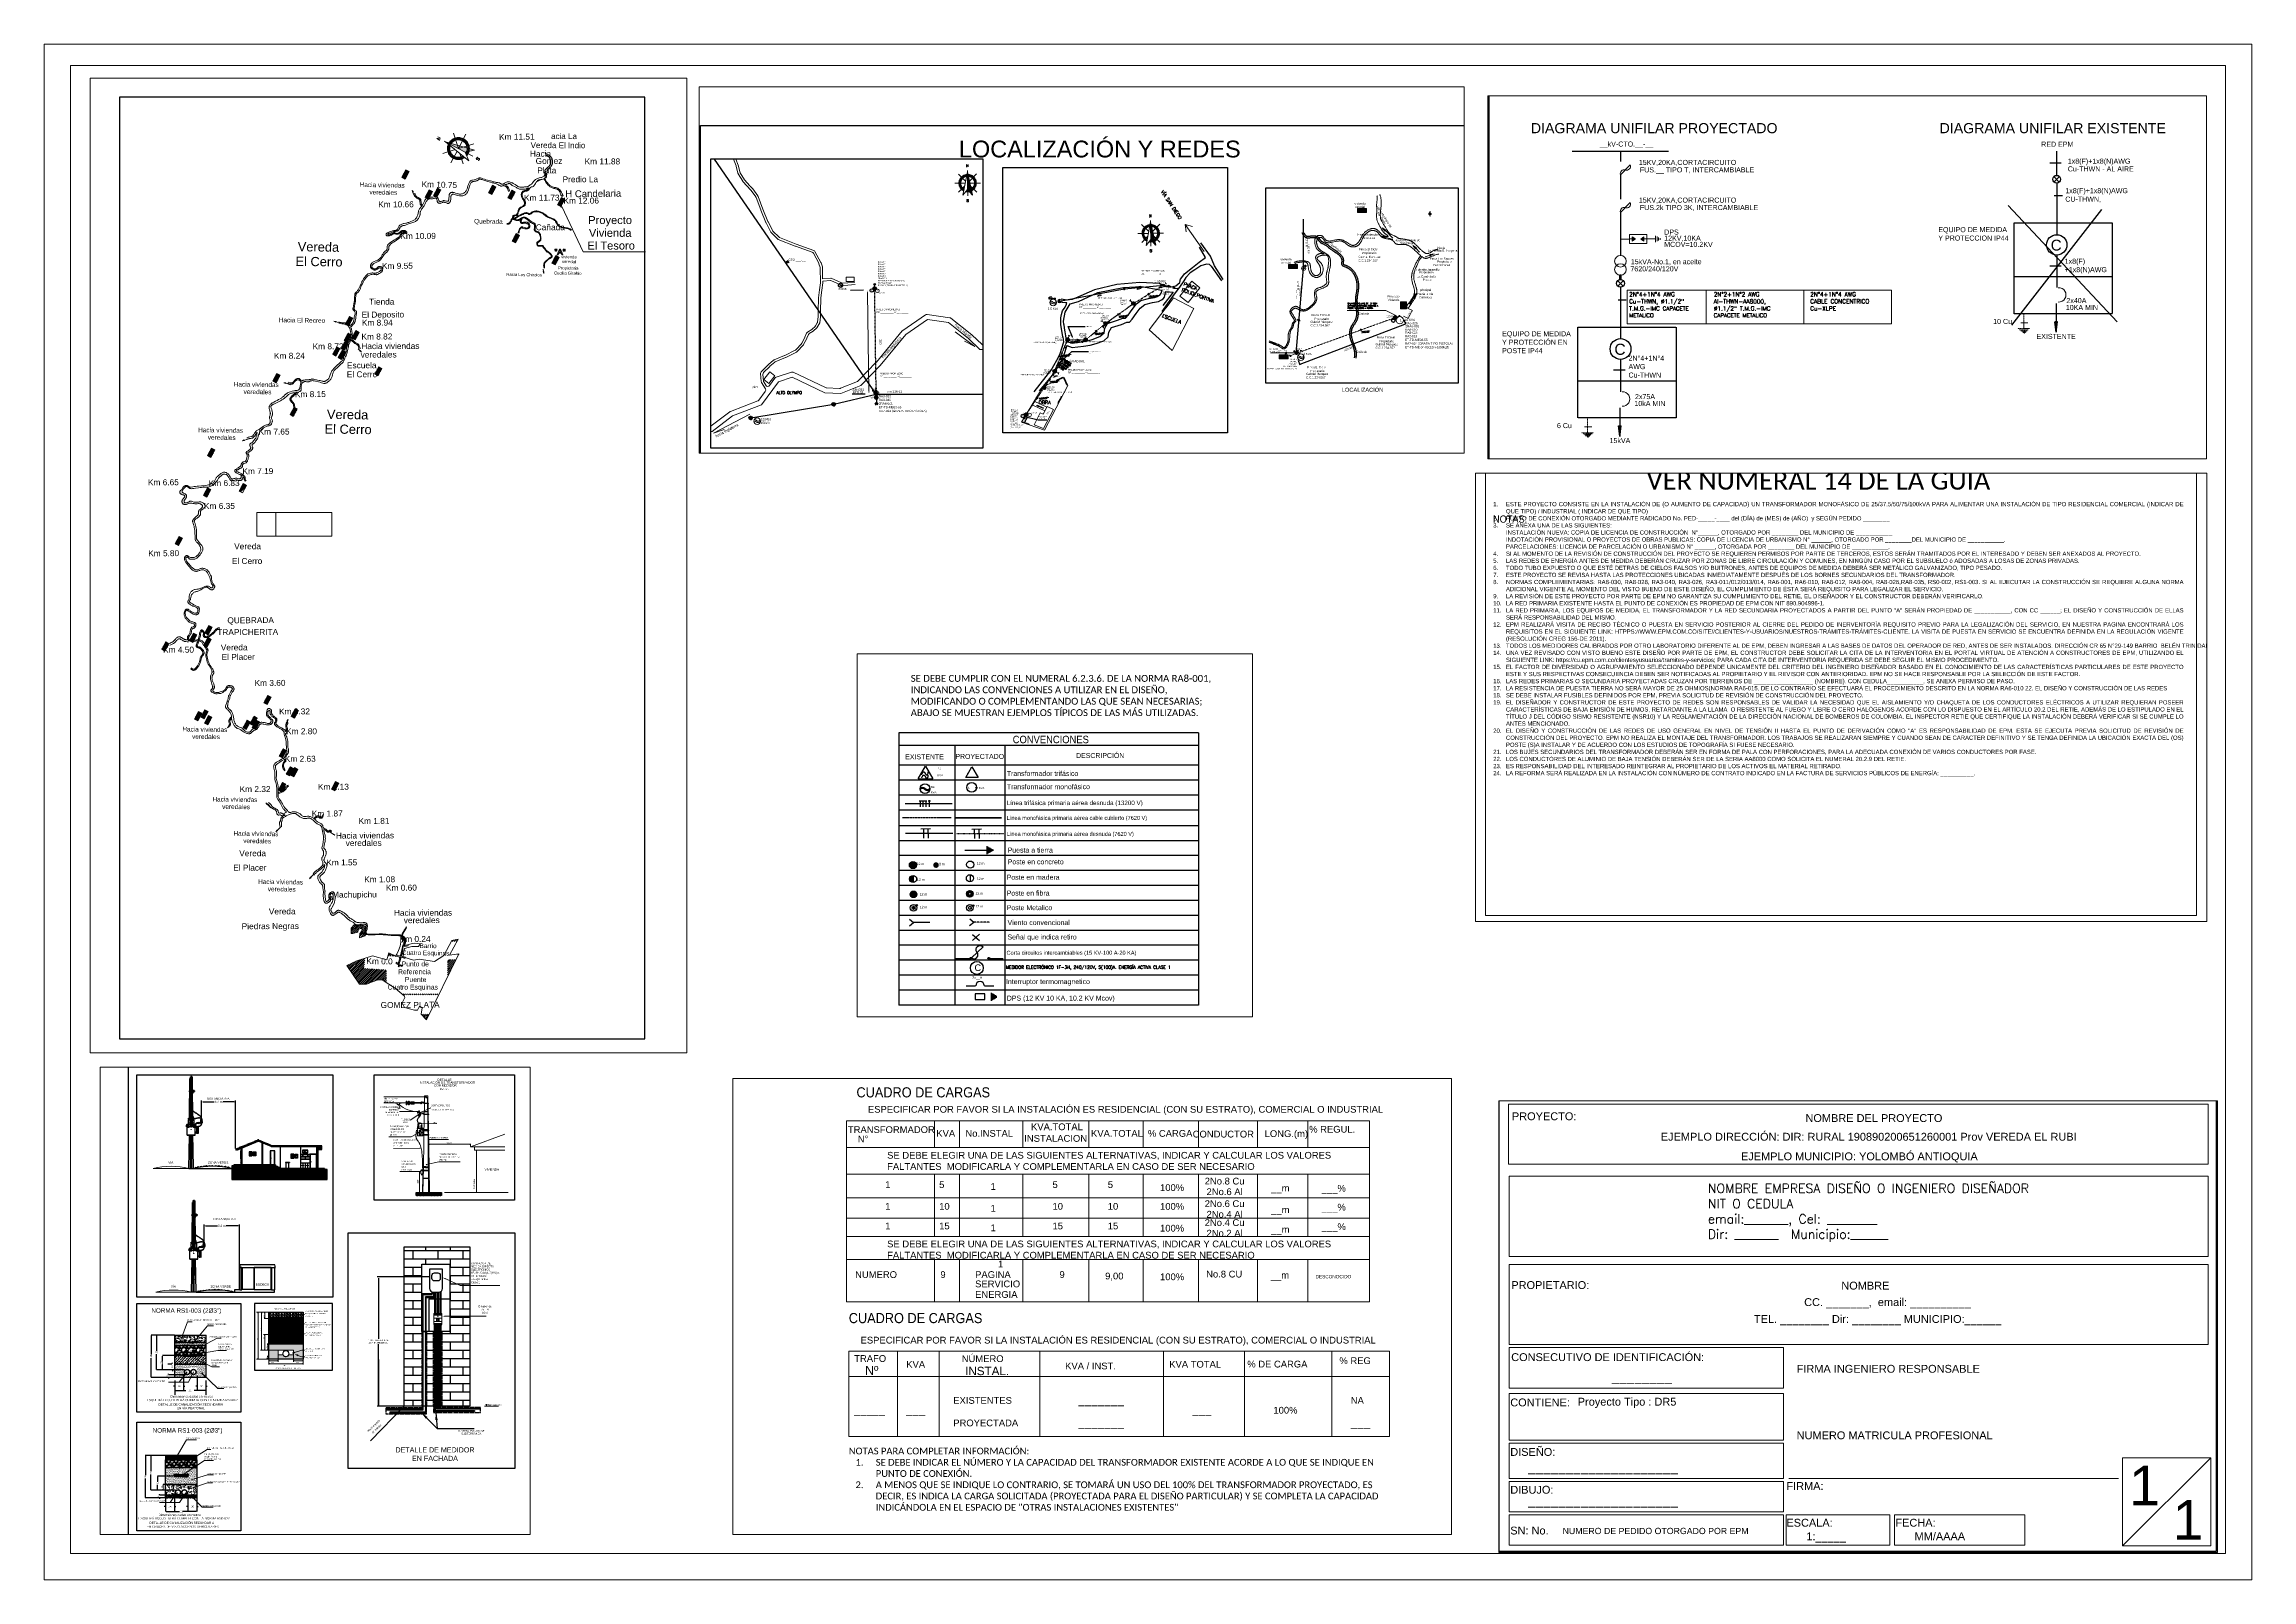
# Paper-space layout 'Presentación1' of a CAD drawing. Header units: metres. Extents: x 7 to 992, y 11 to 696.
# The model-space entities are those that its viewports show. They can reach past a viewport. Long polylines and large blocks are cut down to what shows.
import ezdxf
from ezdxf import colors
from ezdxf.entities.mleader import LeaderData, LeaderLine
from ezdxf.enums import TextEntityAlignment as Align
from ezdxf.math import Vec2, Vec3

# ---------------------------------------------------------------- set-up
doc = ezdxf.new("R2010")
doc.units = ezdxf.units.M
for name, pattern in [('( Hidden )', [0.375, 0.25, -0.125]), ('ACAD_ISO12W100', [21, 12, -3, 0, -3, 0, -3]), ('CONTINUA', [0]), ('CONTINUO', [0]), ('DASHED', [0.75, 0.5, -0.25]), ('DASHEDX2', [1.5, 1, -0.5]), ('HIDDEN', [0.375, 0.25, -0.125]), ('HIDDEN2', [0.1875, 0.125, -0.0625])]:
    doc.linetypes.add(name, pattern=pattern)
doc.layers.get('Defpoints').update_dxf_attribs({"color": 1})
for name, color, linetype in [('Acometida', 5, 'Continuous'), ('Afirmado Compactado', 1, 'Continuous'), ('Arenilla Compactada', 8, 'Continuous'), ('Banda Plastica', 250, 'Continuous'), ('Carpeta Asfaltica', 250, 'Continuous'), ('Concreto', 8, 'Continuous'), ('Contador', 4, 'Continuous'), ('CRUCE', 2, 'HIDDEN'), ('ENGRAMADO', 3, 'Continuous'), ('GAB', 3, 'Continuous'), ('Material de Excavacion', 23, 'Continuous'), ('Medidor', 210, 'Continuous'), ('Plano Arq', 253, 'Continuous'), ('POS', 3, 'Continuous'), ('Puesta Tierra', 1, 'Continuous'), ('re60', 2, 'Continuous'), ('Zona Verde', 3, 'Continuous')]:
    doc.layers.add(name, color=color, linetype=linetype)
for name, color, linetype, lineweight in [('Bloque Poste', 8, 'Continuous', 25), ('Cartografia', 251, 'Continuous', 13), ('Corte', 5, 'Continuous', 30), ('Cotas', 255, 'Continuous', 25), ('Cuadro de Carga', 7, 'Continuous', 25), ('Cuadro de conveciones', 7, 'Continuous', 25), ('Cubierta', 2, 'Continuous', 25), ('Electricos', 6, 'Continuous', 25), ('Equipos', 20, 'Continuous', 13), ('Esquemas', 7, 'Continuous', 25), ('Montaje Complemetarios', 51, 'Continuous', 13), ('Norte', 6, 'Continuous', 13), ('Poste', 252, 'Continuous', 25), ('Quebrada', 4, 'Continuous', 13), ('Redes', 3, 'Continuous', 25), ('Rotulo', 7, 'Continuous', 30), ('textos', 7, 'Continuous', 13), ('Trafo', 40, 'Continuous', 13), ('Tuberia', 8, 'Continuous', 25), ('Tubo Bajante', 5, 'Continuous', 25), ('Vegetacion', 103, 'Continuous', 13), ('Via', 21, 'Continuous', 13)]:
    doc.layers.add(name, color=color, linetype=linetype, lineweight=lineweight)
doc.layers.add('VIEWPORTS', color=7, linetype='Continuous', lineweight=13, plot=False)
doc.styles.add('0.08', font='', dxfattribs={"height": 0.08})
doc.styles.add('0.1', font='', dxfattribs={"height": 0.1})
doc.styles.add('0.2', font='', dxfattribs={"height": 0.2})
doc.styles.add('0.3', font='', dxfattribs={"height": 0.3})
doc.styles.add('0.4', font='', dxfattribs={"height": 0.4})
doc.styles.add('0.6', font='', dxfattribs={"height": 0.6})
doc.styles.add('0.8', font='', dxfattribs={"height": 0.8})
doc.styles.add('2.2', font='', dxfattribs={"height": 2.2})
doc.styles.add('ROMANS', font='romans.shx')
doc.styles.get("Standard").update_dxf_attribs({"font": '', "height": 0.1})
doc.styles.add('Textos', font='romans.shx')
doc.styles.add('Textos Catografia', font='arial.ttf')
doc.styles.add('Textos Cotas Bloque Poste', font='', dxfattribs={"height": 1.8})
doc.styles.add('Textos Titulo BLOQUES', font='', dxfattribs={"height": 2.2})
doc.styles.add('Textos Titulos', font='', dxfattribs={"height": 0.2})
doc.styles.get('0.08').set_extended_font_data('@Arial Unicode MS')
doc.styles.get('0.1').set_extended_font_data('@Arial Unicode MS')
doc.styles.get('0.2').set_extended_font_data('@Arial Unicode MS')
doc.styles.get('0.3').set_extended_font_data('@Arial Unicode MS')
doc.styles.get('0.4').set_extended_font_data('@Arial Unicode MS')
doc.styles.get('0.6').set_extended_font_data('@Arial Unicode MS')
doc.styles.get('0.8').set_extended_font_data('@Arial Unicode MS')
doc.styles.get('2.2').set_extended_font_data('@Arial Unicode MS')
doc.styles.get('Standard').set_extended_font_data('@Arial Unicode MS')
doc.styles.get('Textos Cotas Bloque Poste').set_extended_font_data('@Arial Unicode MS')
doc.styles.get('Textos Titulo BLOQUES').set_extended_font_data('@Arial Unicode MS')
doc.styles.get('Textos Titulos').set_extended_font_data('@Arial Unicode MS')
doc.linetypes.add('LINPCUBPROY', pattern='A,3.8,[130,ltypeshp.shx,S=3,R=0,X=0,Y=0],4,-3,0,-3,0,-3', length=16.8)
doc.dimstyles.new('500', dxfattribs={"dimscale": 0.1, "dimtxt": 0.2, "dimasz": 0.6, "dimexe": 0.1, "dimexo": 0.1, "dimgap": 0.4, "dimtad": 1, "dimzin": 4, "dimdsep": 46, "dimtxsty": '0.2', "dimcen": 0.09, "dimdle": 0.001, "dimclrd": 256, "dimclre": 256, "dimclrt": 256, "dimadec": 0, "dimazin": 0, "dimtfac": 1, "dimtix": 1, "dimtofl": 0, "dimtmove": 2, "dimatfit": 3, "dimfxl": 1, "dimtolj": 1, "dimtzin": 4, "dimlwd": -1, "dimarcsym": 0})
doc.dimstyles.new('500 mask', dxfattribs={"dimtxt": 0.2, "dimasz": 0.09, "dimexe": 0.6, "dimexo": 0.4, "dimgap": 0.4, "dimtad": 1, "dimlfac": 0.05, "dimzin": 4, "dimdsep": 46, "dimtxsty": '0.2', "dimcen": 0.09, "dimdle": 0.001, "dimclrd": 256, "dimclre": 256, "dimclrt": 256, "dimadec": 0, "dimazin": 0, "dimtfac": 1, "dimtix": 1, "dimtofl": 0, "dimtmove": 2, "dimatfit": 3, "dimfxl": 1, "dimtfill": 1, "dimtolj": 1, "dimtzin": 4, "dimlwd": -1, "dimarcsym": 0})
doc.dimstyles.get("Standard").update_dxf_attribs({"dimtxt": 0.1, "dimasz": 0.18, "dimexe": 0.18, "dimexo": 0.0625, "dimgap": 0.09, "dimtad": 0, "dimtih": 1, "dimtoh": 1, "dimzin": 0, "dimdsep": 46, "dimtxsty": 'Standard', "dimcen": 0.09, "dimclrd": 256, "dimclre": 256, "dimadec": 0, "dimazin": 0, "dimtfac": 1, "dimtofl": 0, "dimtmove": 0, "dimatfit": 3, "dimfxl": 1, "dimtolj": 1, "dimtzin": 0, "dimarcsym": 0})
pattern_1 = [(0, (0, 0), (0, 6.985), [5.08, -1.905]), (90, (0, 0), (-6.985, 4e-16), [5.08, -1.905])]
pattern_2 = [(45, (-2237.690416, -763.40285), (-0.0303946533, 0.0303946533), [])]

# ---------------------------------------------------------------- blocks, each defined once
blk = doc.blocks.new('AIS-C')
at = {"layer": 'Equipos'}
h = blk.add_hatch(color=256, dxfattribs=at)
h.dxf.hatch_style = 1
h.paths.add_polyline_path([(-1.91, 0.69, 1), (-1.65, 0.69, 1)])
h.paths.add_polyline_path([(0.01, 0.05, 1), (-0.25, 0.05, 1)])
for centre in [(-1.78, 0.69), (-0.12, 0.05)]:
    blk.add_circle(centre, 0.13, dxfattribs=at)
at = {"layer": 'Equipos', "linetype": 'Continuous', "lineweight": 0}
blk.add_open_spline([(-1.78, 0.69), (-1.82, 0.5), (-1.89, 0.15), (-1.28, -0.08), (-0.98, 0.29), (-0.82, 0.68), (-0.43, 0.73), (-0.13, 0.48), (-0.12, 0.23), (-0.12, 0.05)], degree=3, knots=[0, 0, 0, 0, 0.49877, 0.96438, 1.450021, 1.76468, 2.16687, 2.388877, 2.872952, 2.872952, 2.872952, 2.872952], dxfattribs=at)
blk = doc.blocks.new('*D6')
at = {"layer": 'Defpoints', "color": 0, "transparency": 16777216}
for p in [(233.138, 226.157), (233.397, 226.161), (233.453, 222.456)]:
    blk.add_point(p, dxfattribs=at)
at = {"layer": 'textos', "lineweight": -2, "transparency": 16777216}
for p, q in [((232.997, 226.155), (232.538, 226.148)), ((233.053, 222.45), (232.594, 222.443))]:
    blk.add_line(p, q, dxfattribs=at)
at = {"layer": 'textos', "transparency": 16777216}
blk.add_line((233.192, 222.552), (233.139, 226.057), dxfattribs=at)
for points in [[(233.156, 226.058), (233.123, 226.057), (233.138, 226.157)], [(233.209, 222.553), (233.175, 222.552), (233.194, 222.452)]]:
    blk.add_solid(points, dxfattribs=at)
at = {"layer": 'textos', "transparency": 16777216, "insert": (233.607, 224.312), "char_height": 0.08, "attachment_point": 5, "rotation": 270.86398, "style": '0.08'}
blk.add_mtext('\\A1;{\\C256;380}', dxfattribs=at)
blk = doc.blocks.new('2ACSR')
at = {"layer": 'Redes'}
for p, q in [((-0.56, 0.76), (0.67, 0.76)), ((-0.23, 0.76), (-0.23, -0.49)), ((0.27, 0.76), (0.27, -0.49))]:
    blk.add_line(p, q, dxfattribs=at)
blk = doc.blocks.new('X')
at = {"style": '0.08'}
blk.add_text('X', height=2, rotation=357.97859, dxfattribs=at).set_placement((-1.09, -1.02))
blk = doc.blocks.new('CT')
at = {"layer": 'Medidor'}
blk.add_circle((-0.0139, 0.0035), 0.0703, dxfattribs=at)
blk.add_text('C', height=0.075, rotation=359.32074, dxfattribs=at).set_placement((-0.0181, -0.0359), align=Align.CENTER)
blk = doc.blocks.new('A$C714541EE')
at = {"layer": 'Electricos'}
for p, q in [((0, 0), (1.63, 2.83)), ((1.63, 2.83), (3.27, 0)), ((0, 0), (3.27, 0))]:
    blk.add_line(p, q, dxfattribs=at)
blk = doc.blocks.new('POSTE')
for points in [[(-0.084, -0.003), (0.004, 0.084)], [(-0.083, 0.014), (-0.013, 0.083)], [(-0.082, -0.018), (0.018, 0.082)], [(-0.078, -0.03), (0.03, 0.078)], [(-0.076, 0.037), (-0.038, 0.075)], [(-0.073, -0.041), (-0.03, 0.002)], [(-0.03, -0.078), (0.078, 0.03)], [(-0.018, -0.082), (0.082, 0.018)], [(-0.004, -0.084), (0.084, 0.003)], [(-0.002, 0.03), (0.041, 0.073)], [(0.011, 0.028), (0.051, 0.067)], [(0.021, 0.021), (0.059, 0.059)], [(0.028, 0.012), (0.067, 0.051)], [(0.03, -0.003), (0.073, 0.041)], [(-0.067, -0.051), (-0.027, -0.012)], [(-0.059, -0.059), (-0.021, -0.021)], [(-0.051, -0.067), (-0.011, -0.027)], [(-0.041, -0.073), (0.003, -0.029)], [(0.014, -0.083), (0.083, -0.014)], [(0.037, -0.075), (0.076, -0.036)]]:
    blk.add_lwpolyline(points)
for radius in [0.0839, 0.0295]:
    blk.add_circle((0, 0), radius)
blk = doc.blocks.new('Transformador')
at = {"layer": 'Trafo', "linetype": 'Continuous'}
for points in [[(-0.117, -0.131, -0.333968), (-0.031, -0.15, 0.402656), (0.116, -0.135)], [(-0.114, -0.088, -0.382108), (-0.018, -0.102, 0.448576), (0.113, -0.087)]]:
    blk.add_lwpolyline(points, format="xyb", dxfattribs=at)
at = {"layer": 'Trafo'}
blk.add_circle((0, -0.118), 0.118, dxfattribs=at)
blk = doc.blocks.new('NORTE')
at = {"layer": 'Norte', "lineweight": 20}
for points in [[(-0.038, 0.58), (-0.04, 0.671)], [(-0.034, 0.58), (-0.035, 0.671), (0.018, 0.588)], [(-0.035, 0.662), (0.018, 0.58), (0.017, 0.671)], [(-0.327, 0.319), (-0.07, 0.069)], [(-0.005, 0.408), (0.002, -0.221), (0.176, -0.425), (-0.005, 0.408), (-0.167, -0.429), (0.002, -0.221)], [(-0.052, 0.58), (-0.025, 0.58)], [(-0.005, 0.457), (0.005, -0.456)], [(0.456, 0.005), (0, 0), (0.319, 0.327)], [(0, 0), (0.326, -0.319)], [(-0.457, -0.005), (-0.084, -0.001)], [(-0.319, -0.326), (-0.105, -0.107)], [(0.029, -0.592), (0.033, -0.58), (0.034, -0.606), (0.029, -0.592), (0.02, -0.584), (0.007, -0.58), (-0.006, -0.58), (-0.019, -0.584), (-0.028, -0.593), (-0.028, -0.602), (-0.023, -0.61), (-0.019, -0.614), (-0.01, -0.619), (0.016, -0.627), (0.025, -0.632), (0.034, -0.64)], [(-0.028, -0.602), (-0.019, -0.61), (-0.01, -0.614), (0.016, -0.623), (0.025, -0.627), (0.03, -0.631), (0.034, -0.64), (0.034, -0.658), (0.025, -0.666), (0.012, -0.671), (-0.001, -0.671), (-0.014, -0.667), (-0.023, -0.658), (-0.028, -0.645), (-0.027, -0.671), (-0.023, -0.658)]]:
    blk.add_lwpolyline(points, dxfattribs=at)
at = {"layer": 'Norte', "lineweight": 5}
for points in [[(-0.222, 0.217), (-0.203, 0.198), (-0.214, 0.186), (-0.225, 0.172), (-0.235, 0.158), (-0.244, 0.144), (-0.252, 0.129), (-0.26, 0.113), (-0.266, 0.097), (-0.272, 0.081), (-0.276, 0.065), (-0.279, 0.048), (-0.282, 0.031), (-0.283, 0.014), (-0.283, -0.003), (-0.311, -0.003), (-0.311, 0.015), (-0.309, 0.034), (-0.307, 0.053), (-0.303, 0.071), (-0.298, 0.089), (-0.292, 0.107), (-0.284, 0.124), (-0.276, 0.142), (-0.268, 0.158), (-0.258, 0.174), (-0.247, 0.189), (-0.235, 0.203)], [(-0.183, 0.179), (-0.176, 0.172), (-0.187, 0.161), (-0.197, 0.148), (-0.207, 0.135), (-0.215, 0.121), (-0.223, 0.107), (-0.229, 0.092), (-0.234, 0.076), (-0.239, 0.061), (-0.243, 0.046), (-0.245, 0.03), (-0.246, 0.013), (-0.247, -0.003), (-0.256, -0.003), (-0.256, 0.014), (-0.254, 0.031), (-0.252, 0.048), (-0.248, 0.064), (-0.243, 0.08), (-0.237, 0.095), (-0.231, 0.111), (-0.223, 0.125), (-0.214, 0.14), (-0.205, 0.154), (-0.195, 0.166)], [(-0.028, 0.309), (-0.025, 0.282), (-0.042, 0.28), (-0.058, 0.277), (-0.074, 0.273), (-0.091, 0.268), (-0.106, 0.262), (-0.121, 0.256), (-0.136, 0.248), (-0.151, 0.239), (-0.164, 0.231), (-0.178, 0.221), (-0.19, 0.21), (-0.203, 0.198), (-0.222, 0.217), (-0.209, 0.23), (-0.195, 0.241), (-0.18, 0.253), (-0.165, 0.263), (-0.15, 0.272), (-0.133, 0.28), (-0.117, 0.288), (-0.099, 0.294), (-0.082, 0.3), (-0.064, 0.304), (-0.046, 0.307)], [(-0.036, 0.254), (-0.035, 0.244), (-0.051, 0.241), (-0.066, 0.237), (-0.082, 0.233), (-0.097, 0.227), (-0.111, 0.22), (-0.125, 0.213), (-0.14, 0.204), (-0.152, 0.194), (-0.165, 0.184), (-0.176, 0.172), (-0.183, 0.179), (-0.171, 0.191), (-0.158, 0.201), (-0.144, 0.211), (-0.131, 0.22), (-0.116, 0.228), (-0.101, 0.235), (-0.085, 0.241), (-0.069, 0.246), (-0.053, 0.25)], [(0.173, -0.421), (0.002, -0.221), (-0.005, 0.408)], [(0.31, 0.003), (0.283, 0.003), (0.282, 0.02), (0.28, 0.037), (0.278, 0.054), (0.274, 0.071), (0.269, 0.087), (0.263, 0.103), (0.256, 0.119), (0.249, 0.134), (0.24, 0.149), (0.231, 0.163), (0.221, 0.177), (0.209, 0.19), (0.198, 0.203), (0.185, 0.214), (0.172, 0.225), (0.158, 0.235), (0.144, 0.243), (0.129, 0.252), (0.113, 0.26), (0.097, 0.266), (0.081, 0.271), (0.064, 0.276), (0.048, 0.279), (0.031, 0.282), (0.013, 0.282), (-0.003, 0.283), (-0.003, 0.311), (0.015, 0.31), (0.034, 0.309), (0.052, 0.306), (0.07, 0.303), (0.089, 0.297), (0.107, 0.292), (0.124, 0.284), (0.141, 0.276), (0.158, 0.268), (0.173, 0.258), (0.188, 0.247), (0.203, 0.235), (0.217, 0.222), (0.23, 0.209), (0.242, 0.194), (0.254, 0.179), (0.264, 0.164), (0.273, 0.148), (0.281, 0.131), (0.289, 0.113), (0.295, 0.096), (0.301, 0.078), (0.305, 0.06), (0.308, 0.041), (0.309, 0.022)], [(0.256, 0.003), (0.246, 0.003), (0.246, 0.019), (0.244, 0.035), (0.241, 0.051), (0.237, 0.066), (0.232, 0.082), (0.227, 0.097), (0.219, 0.111), (0.212, 0.125), (0.203, 0.14), (0.194, 0.152), (0.183, 0.165), (0.172, 0.176), (0.16, 0.187), (0.148, 0.197), (0.135, 0.207), (0.121, 0.215), (0.106, 0.223), (0.091, 0.229), (0.076, 0.234), (0.061, 0.239), (0.045, 0.242), (0.03, 0.245), (0.013, 0.246), (-0.003, 0.247), (-0.003, 0.256), (0.013, 0.256), (0.03, 0.254), (0.047, 0.252), (0.063, 0.248), (0.079, 0.243), (0.095, 0.237), (0.11, 0.231), (0.125, 0.223), (0.14, 0.215), (0.153, 0.205), (0.166, 0.194), (0.178, 0.183), (0.191, 0.171), (0.201, 0.158), (0.211, 0.144), (0.22, 0.13), (0.227, 0.115), (0.235, 0.101), (0.241, 0.085), (0.246, 0.069), (0.25, 0.053), (0.253, 0.036), (0.255, 0.019)], [(0.182, -0.178), (0.176, -0.172), (0.187, -0.16), (0.197, -0.148), (0.207, -0.135), (0.215, -0.121), (0.222, -0.107), (0.229, -0.092), (0.234, -0.076), (0.239, -0.061), (0.242, -0.046), (0.244, -0.03), (0.246, -0.013), (0.246, 0.003), (0.256, 0.003), (0.255, -0.014), (0.254, -0.031), (0.251, -0.047), (0.248, -0.064), (0.243, -0.079), (0.237, -0.095), (0.23, -0.111), (0.223, -0.125), (0.214, -0.14), (0.205, -0.153), (0.194, -0.166)], [(0.221, -0.217), (0.202, -0.198), (0.213, -0.185), (0.225, -0.172), (0.234, -0.158), (0.243, -0.144), (0.252, -0.129), (0.259, -0.113), (0.266, -0.097), (0.271, -0.081), (0.275, -0.064), (0.279, -0.048), (0.281, -0.031), (0.282, -0.014), (0.283, 0.003), (0.31, 0.003), (0.31, -0.015), (0.309, -0.034), (0.306, -0.052), (0.302, -0.071), (0.297, -0.089), (0.291, -0.107), (0.284, -0.124), (0.276, -0.141), (0.267, -0.158), (0.257, -0.173), (0.246, -0.188), (0.234, -0.203)], [(-0.311, -0.003), (-0.283, -0.003), (-0.282, -0.02), (-0.281, -0.037), (-0.278, -0.054), (-0.274, -0.07), (-0.27, -0.087), (-0.264, -0.103), (-0.257, -0.119), (-0.25, -0.134), (-0.241, -0.149), (-0.231, -0.163), (-0.221, -0.177), (-0.21, -0.19), (-0.198, -0.202), (-0.217, -0.222), (-0.23, -0.208), (-0.243, -0.194), (-0.254, -0.179), (-0.264, -0.163), (-0.274, -0.147), (-0.282, -0.13), (-0.289, -0.113), (-0.296, -0.095), (-0.3, -0.078), (-0.305, -0.059), (-0.308, -0.041), (-0.31, -0.022)], [(-0.256, -0.003), (-0.247, -0.003), (-0.246, -0.019), (-0.244, -0.035), (-0.241, -0.051), (-0.237, -0.066), (-0.233, -0.082), (-0.227, -0.097), (-0.22, -0.111), (-0.212, -0.125), (-0.203, -0.139), (-0.194, -0.152), (-0.184, -0.164), (-0.172, -0.176), (-0.179, -0.182), (-0.19, -0.17), (-0.201, -0.158), (-0.211, -0.144), (-0.22, -0.13), (-0.228, -0.115), (-0.235, -0.101), (-0.241, -0.085), (-0.247, -0.068), (-0.25, -0.052), (-0.253, -0.036), (-0.255, -0.019)], [(-0.217, -0.222), (-0.198, -0.202), (-0.186, -0.214), (-0.172, -0.225), (-0.158, -0.235), (-0.144, -0.243), (-0.129, -0.252), (-0.142, -0.276), (-0.158, -0.268), (-0.174, -0.258), (-0.189, -0.246), (-0.203, -0.235)], [(-0.179, -0.182), (-0.172, -0.176), (-0.162, -0.186), (-0.15, -0.196), (-0.137, -0.205), (-0.124, -0.213), (-0.129, -0.221), (-0.142, -0.213), (-0.155, -0.203), (-0.167, -0.194)], [(-0.058, -0.305), (-0.053, -0.278), (-0.034, -0.281), (-0.016, -0.282), (0.003, -0.283), (0.003, -0.311), (-0.017, -0.31), (-0.038, -0.308)], [(-0.022, -0.255), (-0.021, -0.245), (0.003, -0.246), (0.019, -0.245), (0.035, -0.244), (0.05, -0.241), (0.066, -0.237), (0.081, -0.233), (0.097, -0.227), (0.111, -0.22), (0.125, -0.212), (0.139, -0.203), (0.152, -0.194), (0.164, -0.184), (0.176, -0.172), (0.182, -0.178), (0.17, -0.19), (0.158, -0.201), (0.144, -0.211), (0.13, -0.22), (0.115, -0.228), (0.1, -0.235), (0.085, -0.241), (0.068, -0.246), (0.052, -0.25), (0.036, -0.253), (0.019, -0.255), (0.003, -0.256)], [(0.003, -0.311), (0.003, -0.283), (0.02, -0.282), (0.037, -0.28), (0.054, -0.278), (0.07, -0.274), (0.087, -0.269), (0.103, -0.264), (0.119, -0.257), (0.134, -0.249), (0.149, -0.241), (0.163, -0.231), (0.176, -0.221), (0.19, -0.21), (0.202, -0.198), (0.221, -0.217), (0.208, -0.23), (0.194, -0.242), (0.179, -0.254), (0.164, -0.264), (0.147, -0.273), (0.13, -0.282), (0.113, -0.289), (0.095, -0.295), (0.077, -0.3), (0.059, -0.305), (0.04, -0.308), (0.022, -0.309)]]:
    blk.add_lwpolyline(points, close=True, dxfattribs=at)
for points in [[(-0.309, 0.034), (-0.282, 0.031), (-0.311, 0.015)], [(-0.282, 0.031), (-0.311, 0.015), (-0.283, 0.014)], [(-0.311, 0.015), (-0.283, 0.014), (-0.311, -0.003)], [(-0.283, 0.014), (-0.311, -0.003), (-0.283, -0.003)], [(-0.307, 0.053), (-0.279, 0.048), (-0.309, 0.034)], [(-0.279, 0.048), (-0.309, 0.034), (-0.282, 0.031)], [(-0.303, 0.071), (-0.276, 0.065), (-0.307, 0.053)], [(-0.276, 0.065), (-0.307, 0.053), (-0.279, 0.048)], [(-0.298, 0.089), (-0.272, 0.081), (-0.303, 0.071)], [(-0.272, 0.081), (-0.303, 0.071), (-0.276, 0.065)], [(-0.292, 0.107), (-0.266, 0.097), (-0.298, 0.089)], [(-0.266, 0.097), (-0.298, 0.089), (-0.272, 0.081)], [(-0.284, 0.124), (-0.26, 0.113), (-0.292, 0.107)], [(-0.26, 0.113), (-0.292, 0.107), (-0.266, 0.097)], [(-0.276, 0.142), (-0.252, 0.129), (-0.284, 0.124)], [(-0.252, 0.129), (-0.284, 0.124), (-0.26, 0.113)], [(-0.268, 0.158), (-0.244, 0.144), (-0.276, 0.142)], [(-0.244, 0.144), (-0.276, 0.142), (-0.252, 0.129)], [(-0.258, 0.174), (-0.235, 0.158), (-0.268, 0.158)], [(-0.235, 0.158), (-0.268, 0.158), (-0.244, 0.144)], [(-0.247, 0.189), (-0.225, 0.172), (-0.258, 0.174)], [(-0.225, 0.172), (-0.258, 0.174), (-0.235, 0.158)], [(-0.254, 0.031), (-0.245, 0.03), (-0.256, 0.014)], [(-0.245, 0.03), (-0.256, 0.014), (-0.246, 0.013)], [(-0.256, 0.014), (-0.246, 0.013), (-0.256, -0.003)], [(-0.246, 0.013), (-0.256, -0.003), (-0.247, -0.003)], [(-0.252, 0.048), (-0.243, 0.046), (-0.254, 0.031)], [(-0.243, 0.046), (-0.254, 0.031), (-0.245, 0.03)], [(-0.248, 0.064), (-0.239, 0.061), (-0.252, 0.048)], [(-0.239, 0.061), (-0.252, 0.048), (-0.243, 0.046)], [(-0.243, 0.08), (-0.234, 0.076), (-0.248, 0.064)], [(-0.234, 0.076), (-0.248, 0.064), (-0.239, 0.061)], [(-0.235, 0.203), (-0.214, 0.186), (-0.247, 0.189)], [(-0.214, 0.186), (-0.247, 0.189), (-0.225, 0.172)], [(-0.237, 0.095), (-0.229, 0.092), (-0.243, 0.08)], [(-0.229, 0.092), (-0.243, 0.08), (-0.234, 0.076)], [(-0.231, 0.111), (-0.223, 0.107), (-0.237, 0.095)], [(-0.223, 0.107), (-0.237, 0.095), (-0.229, 0.092)], [(-0.222, 0.217), (-0.203, 0.198), (-0.235, 0.203)], [(-0.203, 0.198), (-0.235, 0.203), (-0.214, 0.186)], [(-0.223, 0.125), (-0.215, 0.121), (-0.231, 0.111)], [(-0.215, 0.121), (-0.231, 0.111), (-0.223, 0.107)], [(-0.214, 0.14), (-0.207, 0.135), (-0.223, 0.125)], [(-0.207, 0.135), (-0.223, 0.125), (-0.215, 0.121)], [(-0.209, 0.23), (-0.19, 0.21), (-0.222, 0.217)], [(-0.19, 0.21), (-0.222, 0.217), (-0.203, 0.198)], [(-0.205, 0.154), (-0.197, 0.148), (-0.214, 0.14)], [(-0.197, 0.148), (-0.214, 0.14), (-0.207, 0.135)], [(-0.195, 0.241), (-0.178, 0.221), (-0.209, 0.23)], [(-0.178, 0.221), (-0.209, 0.23), (-0.19, 0.21)], [(-0.195, 0.166), (-0.187, 0.161), (-0.205, 0.154)], [(-0.187, 0.161), (-0.205, 0.154), (-0.197, 0.148)], [(-0.18, 0.253), (-0.164, 0.231), (-0.195, 0.241)], [(-0.164, 0.231), (-0.195, 0.241), (-0.178, 0.221)], [(-0.183, 0.179), (-0.176, 0.172), (-0.195, 0.166)], [(-0.176, 0.172), (-0.195, 0.166), (-0.187, 0.161)], [(-0.171, 0.191), (-0.165, 0.184), (-0.183, 0.179)], [(-0.165, 0.184), (-0.183, 0.179), (-0.176, 0.172)], [(-0.165, 0.263), (-0.151, 0.239), (-0.18, 0.253)], [(-0.151, 0.239), (-0.18, 0.253), (-0.164, 0.231)], [(-0.158, 0.201), (-0.152, 0.194), (-0.171, 0.191)], [(-0.152, 0.194), (-0.171, 0.191), (-0.165, 0.184)], [(-0.15, 0.272), (-0.136, 0.248), (-0.165, 0.263)], [(-0.136, 0.248), (-0.165, 0.263), (-0.151, 0.239)], [(-0.144, 0.211), (-0.14, 0.204), (-0.158, 0.201)], [(-0.14, 0.204), (-0.158, 0.201), (-0.152, 0.194)], [(-0.133, 0.28), (-0.121, 0.256), (-0.15, 0.272)], [(-0.121, 0.256), (-0.15, 0.272), (-0.136, 0.248)], [(-0.131, 0.22), (-0.125, 0.213), (-0.144, 0.211)], [(-0.125, 0.213), (-0.144, 0.211), (-0.14, 0.204)], [(-0.117, 0.288), (-0.106, 0.262), (-0.133, 0.28)], [(-0.106, 0.262), (-0.133, 0.28), (-0.121, 0.256)], [(-0.116, 0.228), (-0.111, 0.22), (-0.131, 0.22)], [(-0.111, 0.22), (-0.131, 0.22), (-0.125, 0.213)], [(-0.099, 0.294), (-0.091, 0.268), (-0.117, 0.288)], [(-0.091, 0.268), (-0.117, 0.288), (-0.106, 0.262)], [(-0.101, 0.235), (-0.097, 0.227), (-0.116, 0.228)], [(-0.097, 0.227), (-0.116, 0.228), (-0.111, 0.22)], [(-0.085, 0.241), (-0.082, 0.233), (-0.101, 0.235)], [(-0.082, 0.233), (-0.101, 0.235), (-0.097, 0.227)], [(-0.082, 0.3), (-0.074, 0.273), (-0.099, 0.294)], [(-0.074, 0.273), (-0.099, 0.294), (-0.091, 0.268)], [(-0.069, 0.246), (-0.066, 0.237), (-0.085, 0.241)], [(-0.066, 0.237), (-0.085, 0.241), (-0.082, 0.233)], [(-0.064, 0.304), (-0.058, 0.277), (-0.082, 0.3)], [(-0.058, 0.277), (-0.082, 0.3), (-0.074, 0.273)], [(-0.053, 0.25), (-0.051, 0.241), (-0.069, 0.246)], [(-0.051, 0.241), (-0.069, 0.246), (-0.066, 0.237)], [(-0.046, 0.307), (-0.042, 0.28), (-0.064, 0.304)], [(-0.042, 0.28), (-0.064, 0.304), (-0.058, 0.277)], [(-0.036, 0.254), (-0.035, 0.244), (-0.053, 0.25)], [(-0.035, 0.244), (-0.053, 0.25), (-0.051, 0.241)], [(-0.028, 0.309), (-0.025, 0.282), (-0.046, 0.307)], [(-0.025, 0.282), (-0.046, 0.307), (-0.042, 0.28)], [(0.015, 0.31), (0.013, 0.282), (-0.003, 0.311)], [(0.013, 0.282), (-0.003, 0.311), (-0.003, 0.283)], [(0.013, 0.256), (0.013, 0.246), (-0.003, 0.256)], [(0.013, 0.246), (-0.003, 0.256), (-0.003, 0.247)], [(0.031, 0.282), (0.015, 0.31), (0.013, 0.282)], [(0.03, 0.254), (0.03, 0.245), (0.013, 0.256)], [(0.03, 0.245), (0.013, 0.256), (0.013, 0.246)], [(0.034, 0.309), (0.031, 0.282), (0.015, 0.31)], [(0.047, 0.252), (0.045, 0.242), (0.03, 0.254)], [(0.045, 0.242), (0.03, 0.254), (0.03, 0.245)], [(0.048, 0.279), (0.034, 0.309), (0.031, 0.282)], [(0.052, 0.306), (0.048, 0.279), (0.034, 0.309)], [(0.061, 0.239), (0.047, 0.252), (0.045, 0.242)], [(0.063, 0.248), (0.061, 0.239), (0.047, 0.252)], [(0.064, 0.276), (0.052, 0.306), (0.048, 0.279)], [(0.07, 0.303), (0.064, 0.276), (0.052, 0.306)], [(0.076, 0.234), (0.063, 0.248), (0.061, 0.239)], [(0.079, 0.243), (0.076, 0.234), (0.063, 0.248)], [(0.081, 0.271), (0.07, 0.303), (0.064, 0.276)], [(0.089, 0.297), (0.081, 0.271), (0.07, 0.303)], [(0.091, 0.229), (0.079, 0.243), (0.076, 0.234)], [(0.095, 0.237), (0.091, 0.229), (0.079, 0.243)], [(0.097, 0.266), (0.089, 0.297), (0.081, 0.271)], [(0.107, 0.292), (0.097, 0.266), (0.089, 0.297)], [(0.106, 0.223), (0.095, 0.237), (0.091, 0.229)], [(0.11, 0.231), (0.106, 0.223), (0.095, 0.237)], [(0.113, 0.26), (0.107, 0.292), (0.097, 0.266)], [(0.121, 0.215), (0.11, 0.231), (0.106, 0.223)], [(0.124, 0.284), (0.113, 0.26), (0.107, 0.292)], [(0.125, 0.223), (0.121, 0.215), (0.11, 0.231)], [(0.129, 0.252), (0.124, 0.284), (0.113, 0.26)], [(0.135, 0.207), (0.125, 0.223), (0.121, 0.215)], [(0.141, 0.276), (0.129, 0.252), (0.124, 0.284)], [(0.14, 0.215), (0.135, 0.207), (0.125, 0.223)], [(0.144, 0.243), (0.141, 0.276), (0.129, 0.252)], [(0.148, 0.197), (0.14, 0.215), (0.135, 0.207)], [(0.153, 0.205), (0.148, 0.197), (0.14, 0.215)], [(0.158, 0.268), (0.144, 0.243), (0.141, 0.276)], [(0.158, 0.235), (0.158, 0.268), (0.144, 0.243)], [(0.16, 0.187), (0.153, 0.205), (0.148, 0.197)], [(0.166, 0.194), (0.16, 0.187), (0.153, 0.205)], [(0.173, 0.258), (0.158, 0.235), (0.158, 0.268)], [(0.172, 0.225), (0.173, 0.258), (0.158, 0.235)], [(0.172, 0.176), (0.166, 0.194), (0.16, 0.187)], [(0.178, 0.183), (0.172, 0.176), (0.166, 0.194)], [(0.188, 0.247), (0.172, 0.225), (0.173, 0.258)], [(0.185, 0.214), (0.188, 0.247), (0.172, 0.225)], [(0.183, 0.165), (0.178, 0.183), (0.172, 0.176)], [(0.191, 0.171), (0.183, 0.165), (0.178, 0.183)], [(0.194, 0.152), (0.191, 0.171), (0.183, 0.165)], [(0.203, 0.235), (0.185, 0.214), (0.188, 0.247)], [(0.198, 0.203), (0.203, 0.235), (0.185, 0.214)], [(0.201, 0.158), (0.194, 0.152), (0.191, 0.171)], [(0.203, 0.14), (0.201, 0.158), (0.194, 0.152)], [(0.217, 0.222), (0.198, 0.203), (0.203, 0.235)], [(0.209, 0.19), (0.217, 0.222), (0.198, 0.203)], [(0.211, 0.144), (0.203, 0.14), (0.201, 0.158)], [(0.212, 0.125), (0.211, 0.144), (0.203, 0.14)], [(0.23, 0.209), (0.209, 0.19), (0.217, 0.222)], [(0.221, 0.177), (0.23, 0.209), (0.209, 0.19)], [(0.22, 0.13), (0.212, 0.125), (0.211, 0.144)], [(0.219, 0.111), (0.22, 0.13), (0.212, 0.125)], [(0.227, 0.115), (0.219, 0.111), (0.22, 0.13)], [(0.227, 0.097), (0.227, 0.115), (0.219, 0.111)], [(0.242, 0.194), (0.221, 0.177), (0.23, 0.209)], [(0.231, 0.163), (0.242, 0.194), (0.221, 0.177)], [(0.235, 0.101), (0.227, 0.097), (0.227, 0.115)], [(0.232, 0.082), (0.235, 0.101), (0.227, 0.097)], [(0.254, 0.179), (0.231, 0.163), (0.242, 0.194)], [(0.24, 0.149), (0.254, 0.179), (0.231, 0.163)], [(0.241, 0.085), (0.232, 0.082), (0.235, 0.101)], [(0.237, 0.066), (0.241, 0.085), (0.232, 0.082)], [(0.246, 0.069), (0.237, 0.066), (0.241, 0.085)], [(0.241, 0.051), (0.246, 0.069), (0.237, 0.066)], [(0.264, 0.164), (0.24, 0.149), (0.254, 0.179)], [(0.249, 0.134), (0.264, 0.164), (0.24, 0.149)], [(0.25, 0.053), (0.241, 0.051), (0.246, 0.069)], [(0.244, 0.035), (0.25, 0.053), (0.241, 0.051)], [(0.253, 0.036), (0.244, 0.035), (0.25, 0.053)], [(0.246, 0.019), (0.253, 0.036), (0.244, 0.035)], [(0.255, 0.019), (0.246, 0.019), (0.253, 0.036)], [(0.256, 0.003), (0.246, 0.003), (0.255, 0.019)], [(0.246, 0.003), (0.255, 0.019), (0.246, 0.019)], [(0.255, -0.014), (0.246, -0.013), (0.256, 0.003)], [(0.246, -0.013), (0.256, 0.003), (0.246, 0.003)], [(0.273, 0.148), (0.249, 0.134), (0.264, 0.164)], [(0.256, 0.119), (0.273, 0.148), (0.249, 0.134)], [(0.281, 0.131), (0.256, 0.119), (0.273, 0.148)], [(0.263, 0.103), (0.281, 0.131), (0.256, 0.119)], [(0.289, 0.113), (0.263, 0.103), (0.281, 0.131)], [(0.269, 0.087), (0.289, 0.113), (0.263, 0.103)], [(0.295, 0.096), (0.269, 0.087), (0.289, 0.113)], [(0.274, 0.071), (0.295, 0.096), (0.269, 0.087)], [(0.301, 0.078), (0.274, 0.071), (0.295, 0.096)], [(0.278, 0.054), (0.301, 0.078), (0.274, 0.071)], [(0.305, 0.06), (0.278, 0.054), (0.301, 0.078)], [(0.28, 0.037), (0.305, 0.06), (0.278, 0.054)], [(0.308, 0.041), (0.28, 0.037), (0.305, 0.06)], [(0.282, 0.02), (0.308, 0.041), (0.28, 0.037)], [(0.309, 0.022), (0.282, 0.02), (0.308, 0.041)], [(0.283, 0.003), (0.309, 0.022), (0.282, 0.02)], [(0.31, -0.015), (0.282, -0.014), (0.31, 0.003)], [(0.282, -0.014), (0.31, 0.003), (0.283, 0.003)], [(0.31, 0.003), (0.283, 0.003), (0.309, 0.022)], [(-0.311, -0.003), (-0.283, -0.003), (-0.31, -0.022)], [(-0.283, -0.003), (-0.31, -0.022), (-0.282, -0.02)], [(-0.31, -0.022), (-0.282, -0.02), (-0.308, -0.041)], [(-0.282, -0.02), (-0.308, -0.041), (-0.281, -0.037)], [(-0.308, -0.041), (-0.281, -0.037), (-0.305, -0.059)], [(-0.281, -0.037), (-0.305, -0.059), (-0.278, -0.054)], [(-0.305, -0.059), (-0.278, -0.054), (-0.3, -0.078)], [(-0.278, -0.054), (-0.3, -0.078), (-0.274, -0.07)], [(-0.3, -0.078), (-0.274, -0.07), (-0.296, -0.095)], [(-0.274, -0.07), (-0.296, -0.095), (-0.27, -0.087)], [(-0.296, -0.095), (-0.27, -0.087), (-0.289, -0.113)], [(-0.27, -0.087), (-0.289, -0.113), (-0.264, -0.103)], [(-0.289, -0.113), (-0.264, -0.103), (-0.282, -0.13)], [(-0.264, -0.103), (-0.282, -0.13), (-0.257, -0.119)], [(-0.282, -0.13), (-0.257, -0.119), (-0.274, -0.147)], [(-0.257, -0.119), (-0.274, -0.147), (-0.25, -0.134)], [(-0.274, -0.147), (-0.25, -0.134), (-0.264, -0.163)], [(-0.25, -0.134), (-0.264, -0.163), (-0.241, -0.149)], [(-0.264, -0.163), (-0.241, -0.149), (-0.254, -0.179)], [(-0.256, -0.003), (-0.247, -0.003), (-0.255, -0.019)], [(-0.247, -0.003), (-0.255, -0.019), (-0.246, -0.019)], [(-0.255, -0.019), (-0.246, -0.019), (-0.253, -0.036)], [(-0.241, -0.149), (-0.254, -0.179), (-0.231, -0.163)], [(-0.254, -0.179), (-0.231, -0.163), (-0.243, -0.194)], [(-0.246, -0.019), (-0.253, -0.036), (-0.244, -0.035)], [(-0.253, -0.036), (-0.244, -0.035), (-0.25, -0.052)], [(-0.244, -0.035), (-0.25, -0.052), (-0.241, -0.051)], [(-0.25, -0.052), (-0.241, -0.051), (-0.247, -0.068)], [(-0.241, -0.051), (-0.247, -0.068), (-0.237, -0.066)], [(-0.247, -0.068), (-0.237, -0.066), (-0.241, -0.085)], [(-0.231, -0.163), (-0.243, -0.194), (-0.221, -0.177)], [(-0.243, -0.194), (-0.221, -0.177), (-0.23, -0.208)], [(-0.237, -0.066), (-0.241, -0.085), (-0.233, -0.082)], [(-0.241, -0.085), (-0.233, -0.082), (-0.235, -0.101)], [(-0.233, -0.082), (-0.235, -0.101), (-0.227, -0.097)], [(-0.235, -0.101), (-0.227, -0.097), (-0.228, -0.115)], [(-0.221, -0.177), (-0.23, -0.208), (-0.21, -0.19)], [(-0.23, -0.208), (-0.21, -0.19), (-0.217, -0.222)], [(-0.227, -0.097), (-0.228, -0.115), (-0.22, -0.111)], [(-0.228, -0.115), (-0.22, -0.111), (-0.22, -0.13)], [(-0.22, -0.111), (-0.22, -0.13), (-0.212, -0.125)], [(-0.22, -0.13), (-0.212, -0.125), (-0.211, -0.144)], [(-0.21, -0.19), (-0.217, -0.222), (-0.198, -0.202)], [(-0.217, -0.222), (-0.198, -0.202), (-0.203, -0.235)], [(-0.212, -0.125), (-0.211, -0.144), (-0.203, -0.139)], [(-0.211, -0.144), (-0.203, -0.139), (-0.201, -0.158)], [(-0.203, -0.139), (-0.201, -0.158), (-0.194, -0.152)], [(-0.198, -0.202), (-0.203, -0.235), (-0.186, -0.214)], [(-0.203, -0.235), (-0.186, -0.214), (-0.189, -0.246)], [(-0.201, -0.158), (-0.194, -0.152), (-0.19, -0.17)], [(-0.194, -0.152), (-0.19, -0.17), (-0.184, -0.164)], [(-0.19, -0.17), (-0.184, -0.164), (-0.179, -0.182)], [(-0.186, -0.214), (-0.189, -0.246), (-0.172, -0.225)], [(-0.189, -0.246), (-0.172, -0.225), (-0.174, -0.258)], [(-0.184, -0.164), (-0.179, -0.182), (-0.172, -0.176)], [(-0.172, -0.225), (-0.174, -0.258), (-0.158, -0.235)], [(-0.174, -0.258), (-0.158, -0.235), (-0.158, -0.268)], [(-0.158, -0.235), (-0.158, -0.268), (-0.144, -0.243)], [(-0.158, -0.268), (-0.144, -0.243), (-0.142, -0.276)], [(-0.144, -0.243), (-0.142, -0.276), (-0.129, -0.252)], [(-0.058, -0.305), (-0.053, -0.278), (-0.038, -0.308)], [(-0.053, -0.278), (-0.038, -0.308), (-0.034, -0.281)], [(-0.038, -0.308), (-0.034, -0.281), (-0.017, -0.31)], [(-0.034, -0.281), (-0.017, -0.31), (-0.016, -0.282)], [(-0.022, -0.255), (-0.021, -0.245), (0.003, -0.256)], [(-0.021, -0.245), (0.003, -0.256), (0.003, -0.246)], [(-0.017, -0.31), (-0.016, -0.282), (0.003, -0.311)], [(-0.016, -0.282), (0.003, -0.311), (0.003, -0.283)], [(0.003, -0.246), (0.019, -0.255), (0.019, -0.245)], [(0.003, -0.256), (0.003, -0.246), (0.019, -0.255)], [(0.003, -0.283), (0.022, -0.309), (0.02, -0.282)], [(0.003, -0.311), (0.003, -0.283), (0.022, -0.309)], [(0.019, -0.245), (0.036, -0.253), (0.035, -0.244)], [(0.019, -0.255), (0.019, -0.245), (0.036, -0.253)], [(0.02, -0.282), (0.04, -0.308), (0.037, -0.28)], [(0.022, -0.309), (0.02, -0.282), (0.04, -0.308)], [(0.035, -0.244), (0.052, -0.25), (0.05, -0.241)], [(0.036, -0.253), (0.035, -0.244), (0.052, -0.25)], [(0.037, -0.28), (0.059, -0.305), (0.054, -0.278)], [(0.04, -0.308), (0.037, -0.28), (0.059, -0.305)], [(0.05, -0.241), (0.068, -0.246), (0.066, -0.237)], [(0.052, -0.25), (0.05, -0.241), (0.068, -0.246)], [(0.054, -0.278), (0.077, -0.3), (0.07, -0.274)], [(0.059, -0.305), (0.054, -0.278), (0.077, -0.3)], [(0.066, -0.237), (0.085, -0.241), (0.081, -0.233)], [(0.068, -0.246), (0.066, -0.237), (0.085, -0.241)], [(0.07, -0.274), (0.095, -0.295), (0.087, -0.269)], [(0.077, -0.3), (0.07, -0.274), (0.095, -0.295)], [(0.081, -0.233), (0.1, -0.235), (0.097, -0.227)], [(0.085, -0.241), (0.081, -0.233), (0.1, -0.235)], [(0.087, -0.269), (0.113, -0.289), (0.103, -0.264)], [(0.095, -0.295), (0.087, -0.269), (0.113, -0.289)], [(0.097, -0.227), (0.115, -0.228), (0.111, -0.22)], [(0.1, -0.235), (0.097, -0.227), (0.115, -0.228)], [(0.103, -0.264), (0.13, -0.282), (0.119, -0.257)], [(0.113, -0.289), (0.103, -0.264), (0.13, -0.282)], [(0.111, -0.22), (0.13, -0.22), (0.125, -0.212)], [(0.115, -0.228), (0.111, -0.22), (0.13, -0.22)], [(0.119, -0.257), (0.147, -0.273), (0.134, -0.249)], [(0.13, -0.282), (0.119, -0.257), (0.147, -0.273)], [(0.125, -0.212), (0.144, -0.211), (0.139, -0.203)], [(0.13, -0.22), (0.125, -0.212), (0.144, -0.211)], [(0.134, -0.249), (0.164, -0.264), (0.149, -0.241)], [(0.147, -0.273), (0.134, -0.249), (0.164, -0.264)], [(0.139, -0.203), (0.158, -0.201), (0.152, -0.194)], [(0.144, -0.211), (0.139, -0.203), (0.158, -0.201)], [(0.149, -0.241), (0.179, -0.254), (0.163, -0.231)], [(0.164, -0.264), (0.149, -0.241), (0.179, -0.254)], [(0.152, -0.194), (0.17, -0.19), (0.164, -0.184)], [(0.158, -0.201), (0.152, -0.194), (0.17, -0.19)], [(0.163, -0.231), (0.194, -0.242), (0.176, -0.221)], [(0.179, -0.254), (0.163, -0.231), (0.194, -0.242)], [(0.164, -0.184), (0.182, -0.178), (0.176, -0.172)], [(0.17, -0.19), (0.164, -0.184), (0.182, -0.178)], [(0.176, -0.172), (0.194, -0.166), (0.187, -0.16)], [(0.182, -0.178), (0.176, -0.172), (0.194, -0.166)], [(0.176, -0.221), (0.208, -0.23), (0.19, -0.21)], [(0.194, -0.242), (0.176, -0.221), (0.208, -0.23)], [(0.187, -0.16), (0.205, -0.153), (0.197, -0.148)], [(0.194, -0.166), (0.187, -0.16), (0.205, -0.153)], [(0.19, -0.21), (0.221, -0.217), (0.202, -0.198)], [(0.208, -0.23), (0.19, -0.21), (0.221, -0.217)], [(0.197, -0.148), (0.214, -0.14), (0.207, -0.135)], [(0.205, -0.153), (0.197, -0.148), (0.214, -0.14)], [(0.202, -0.198), (0.234, -0.203), (0.213, -0.185)], [(0.221, -0.217), (0.202, -0.198), (0.234, -0.203)], [(0.207, -0.135), (0.223, -0.125), (0.215, -0.121)], [(0.214, -0.14), (0.207, -0.135), (0.223, -0.125)], [(0.213, -0.185), (0.246, -0.188), (0.225, -0.172)], [(0.234, -0.203), (0.213, -0.185), (0.246, -0.188)], [(0.215, -0.121), (0.23, -0.111), (0.222, -0.107)], [(0.223, -0.125), (0.215, -0.121), (0.23, -0.111)], [(0.222, -0.107), (0.237, -0.095), (0.229, -0.092)], [(0.23, -0.111), (0.222, -0.107), (0.237, -0.095)], [(0.225, -0.172), (0.257, -0.173), (0.234, -0.158)], [(0.246, -0.188), (0.225, -0.172), (0.257, -0.173)], [(0.229, -0.092), (0.243, -0.079), (0.234, -0.076)], [(0.237, -0.095), (0.229, -0.092), (0.243, -0.079)], [(0.234, -0.076), (0.248, -0.064), (0.239, -0.061)], [(0.243, -0.079), (0.234, -0.076), (0.248, -0.064)], [(0.234, -0.158), (0.267, -0.158), (0.243, -0.144)], [(0.257, -0.173), (0.234, -0.158), (0.267, -0.158)], [(0.239, -0.061), (0.251, -0.047), (0.242, -0.046)], [(0.248, -0.064), (0.239, -0.061), (0.251, -0.047)], [(0.242, -0.046), (0.254, -0.031), (0.244, -0.03)], [(0.251, -0.047), (0.242, -0.046), (0.254, -0.031)], [(0.243, -0.144), (0.276, -0.141), (0.252, -0.129)], [(0.267, -0.158), (0.243, -0.144), (0.276, -0.141)], [(0.244, -0.03), (0.255, -0.014), (0.246, -0.013)], [(0.254, -0.031), (0.244, -0.03), (0.255, -0.014)], [(0.252, -0.129), (0.284, -0.124), (0.259, -0.113)], [(0.276, -0.141), (0.252, -0.129), (0.284, -0.124)], [(0.259, -0.113), (0.291, -0.107), (0.266, -0.097)], [(0.284, -0.124), (0.259, -0.113), (0.291, -0.107)], [(0.266, -0.097), (0.297, -0.089), (0.271, -0.081)], [(0.291, -0.107), (0.266, -0.097), (0.297, -0.089)], [(0.271, -0.081), (0.302, -0.071), (0.275, -0.064)], [(0.297, -0.089), (0.271, -0.081), (0.302, -0.071)], [(0.275, -0.064), (0.306, -0.052), (0.279, -0.048)], [(0.302, -0.071), (0.275, -0.064), (0.306, -0.052)], [(0.279, -0.048), (0.309, -0.034), (0.281, -0.031)], [(0.306, -0.052), (0.279, -0.048), (0.309, -0.034)], [(0.281, -0.031), (0.31, -0.015), (0.282, -0.014)], [(0.309, -0.034), (0.281, -0.031), (0.31, -0.015)]]:
    blk.add_solid(points, dxfattribs=at)
at = {"layer": 'Norte', "lineweight": 20}
for points in [[(0.173, -0.421), (0.002, -0.221), (-0.005, 0.408)], [(-0.179, -0.182), (-0.172, -0.176), (-0.167, -0.194)], [(-0.172, -0.176), (-0.167, -0.194), (-0.162, -0.186)], [(-0.167, -0.194), (-0.162, -0.186), (-0.155, -0.203)], [(-0.162, -0.186), (-0.155, -0.203), (-0.15, -0.196)], [(-0.155, -0.203), (-0.15, -0.196), (-0.142, -0.213)], [(-0.15, -0.196), (-0.142, -0.213), (-0.137, -0.205)], [(-0.142, -0.213), (-0.137, -0.205), (-0.129, -0.221)], [(-0.137, -0.205), (-0.129, -0.221), (-0.124, -0.213)]]:
    blk.add_solid(points, dxfattribs=at)
blk = doc.blocks.new('VIENTO')
at = {"layer": 'Montaje Complemetarios', "linetype": 'DASHEDX2'}
for points in [[(-0.018, -0.043), (0, 0), (-0.009, 0.028)], [(0.026, 0.014), (0, 0)]]:
    blk.add_lwpolyline(points, dxfattribs=at)
blk = doc.blocks.new('*D27')
at = {"layer": 'Cotas', "lineweight": -2, "ltscale": 2, "transparency": 16777216}
for p, q in [((236.969, 206.086), (236.969, 208.476)), ((237.149, 208.296), (238.661, 208.296)), ((241.355, 208.296), (239.843, 208.296)), ((241.535, 202.061), (241.535, 208.476))]:
    blk.add_line(p, q, dxfattribs=at)
at = {"layer": 'Cotas', "ltscale": 2, "transparency": 16777216}
for points in [[(237.149, 208.326), (237.149, 208.266), (236.969, 208.296)], [(241.355, 208.326), (241.355, 208.266), (241.535, 208.296)]]:
    blk.add_solid(points, dxfattribs=at)
at = {"layer": 'Defpoints', "color": 0, "ltscale": 2, "transparency": 16777216}
for p in [(236.969, 208.296), (236.969, 206.024), (241.535, 201.998)]:
    blk.add_point(p, dxfattribs=at)
at = {"layer": 'Cotas', "color": 0, "ltscale": 2, "transparency": 16777216, "insert": (239.252, 208.296), "char_height": 0.3, "width": 16.1146, "attachment_point": 5, "style": '0.3'}
blk.add_mtext('\\A1;3.2 m', dxfattribs=at)
blk = doc.blocks.new('*D26')
at = {"layer": 'Cotas', "lineweight": -2, "ltscale": 2, "transparency": 16777216}
for p, q in [((237.322, 189.53), (237.322, 191.919)), ((237.502, 191.739), (239.093, 191.739)), ((241.867, 191.739), (240.276, 191.739)), ((242.047, 186.237), (242.047, 191.919))]:
    blk.add_line(p, q, dxfattribs=at)
at = {"layer": 'Cotas', "ltscale": 2, "transparency": 16777216}
for points in [[(237.502, 191.769), (237.502, 191.709), (237.322, 191.739)], [(241.867, 191.769), (241.867, 191.709), (242.047, 191.739)]]:
    blk.add_solid(points, dxfattribs=at)
at = {"layer": 'Defpoints', "color": 0, "ltscale": 2, "transparency": 16777216}
for p in [(237.322, 191.739), (237.322, 189.467), (242.047, 186.174)]:
    blk.add_point(p, dxfattribs=at)
at = {"layer": 'Cotas', "color": 0, "ltscale": 2, "transparency": 16777216, "insert": (239.684, 191.739), "char_height": 0.3, "width": 16.1146, "attachment_point": 5, "style": '0.3'}
blk.add_mtext('\\A1;3.2 m', dxfattribs=at)
blk = doc.blocks.new('*D11')
at = {"layer": 'Cotas', "linetype": 'ByBlock', "lineweight": -2, "transparency": 16777216}
for p, q in [((233.129, 158.308), (231.087, 158.308)), ((233.476, 156.421), (231.087, 156.421))]:
    blk.add_line(p, q, dxfattribs=at)
at = {"layer": 'Cotas', "linetype": 'Continuous', "transparency": 16777216}
for p, q in [((231.097, 158.248), (231.097, 157.581)), ((231.097, 156.481), (231.097, 157.149))]:
    blk.add_line(p, q, dxfattribs=at)
at = {"layer": 'Cotas', "transparency": 16777216}
for points in [[(231.087, 158.248), (231.107, 158.248), (231.097, 158.308)], [(231.087, 156.481), (231.107, 156.481), (231.097, 156.421)]]:
    blk.add_solid(points, dxfattribs=at)
at = {"layer": 'Defpoints', "color": 0, "transparency": 16777216}
for p in [(231.097, 158.308), (233.139, 158.308), (233.486, 156.421)]:
    blk.add_point(p, dxfattribs=at)
at = {"layer": 'Cotas', "transparency": 16777216, "insert": (231.097, 157.365), "char_height": 0.2, "attachment_point": 5, "rotation": 90, "style": '0.2', "bg_fill": 3, "box_fill_scale": 1.1, "bg_fill_color": 9, "bg_fill_true_color": 13158600, "bg_fill_transparency": 0}
blk.add_mtext('\\A1;.09', dxfattribs=at)
blk = doc.blocks.new('*D12')
at = {"layer": 'Cotas', "linetype": 'Continuous', "transparency": 16777216}
for p, q in [((231.334, 155.827), (231.334, 155.887)), ((231.334, 155.322), (231.334, 155.262))]:
    blk.add_line(p, q, dxfattribs=at)
at = {"layer": 'Cotas', "linetype": 'ByBlock', "lineweight": -2, "transparency": 16777216}
for p, q in [((232.167, 155.767), (231.324, 155.767)), ((232.167, 155.382), (231.324, 155.382))]:
    blk.add_line(p, q, dxfattribs=at)
at = {"layer": 'Cotas', "transparency": 16777216}
for points in [[(231.324, 155.827), (231.344, 155.827), (231.334, 155.767)], [(231.324, 155.322), (231.344, 155.322), (231.334, 155.382)]]:
    blk.add_solid(points, dxfattribs=at)
at = {"layer": 'Defpoints', "color": 0, "transparency": 16777216}
for p in [(232.177, 155.767), (232.177, 155.382)]:
    blk.add_point(p, dxfattribs=at)
at = {"layer": 'Cotas', "transparency": 16777216, "insert": (231.191, 155.574), "char_height": 0.2, "attachment_point": 5, "rotation": 90, "style": '0.2', "bg_fill": 3, "box_fill_scale": 1.1, "bg_fill_color": 9, "bg_fill_true_color": 13158600, "bg_fill_transparency": 0}
blk.add_mtext('\\A1;.02', dxfattribs=at)
at = {"layer": 'Defpoints', "color": 0, "transparency": 16777216}
blk.add_point((231.334, 155.382), dxfattribs=at)
blk = doc.blocks.new('*D13')
at = {"layer": 'Cotas', "linetype": 'ByBlock', "lineweight": -2, "transparency": 16777216}
for p, q in [((232.167, 161.042), (230.198, 161.042)), ((233.476, 156.421), (230.198, 156.421))]:
    blk.add_line(p, q, dxfattribs=at)
at = {"layer": 'Cotas', "linetype": 'Continuous', "transparency": 16777216}
for p, q in [((230.208, 160.982), (230.208, 158.948)), ((230.208, 156.481), (230.208, 158.516))]:
    blk.add_line(p, q, dxfattribs=at)
at = {"layer": 'Cotas', "transparency": 16777216}
for points in [[(230.198, 160.982), (230.218, 160.982), (230.208, 161.042)], [(230.198, 156.481), (230.218, 156.481), (230.208, 156.421)]]:
    blk.add_solid(points, dxfattribs=at)
at = {"layer": 'Defpoints', "color": 0, "transparency": 16777216}
for p in [(230.208, 161.042), (232.177, 161.042), (233.486, 156.421)]:
    blk.add_point(p, dxfattribs=at)
at = {"layer": 'Cotas', "transparency": 16777216, "insert": (230.208, 158.732), "char_height": 0.2, "attachment_point": 5, "rotation": 90, "style": '0.2', "bg_fill": 3, "box_fill_scale": 1.1, "bg_fill_color": 9, "bg_fill_true_color": 13158600, "bg_fill_transparency": 0}
blk.add_mtext('\\A1;.23', dxfattribs=at)
blk = doc.blocks.new('*D28')
at = {"layer": 'Cotas', "linetype": 'ByBlock', "lineweight": -2, "transparency": 16777216}
for p, q in [((233.293, 158.395), (233.293, 158.56)), ((235.219, 158.395), (235.219, 158.56))]:
    blk.add_line(p, q, dxfattribs=at)
at = {"layer": 'Cotas', "linetype": 'Continuous', "transparency": 16777216}
blk.add_line((233.353, 158.55), (235.159, 158.55), dxfattribs=at)
at = {"layer": 'Cotas', "transparency": 16777216}
for points in [[(233.353, 158.56), (233.353, 158.54), (233.293, 158.55)], [(235.159, 158.56), (235.159, 158.54), (235.219, 158.55)]]:
    blk.add_solid(points, dxfattribs=at)
at = {"layer": 'Defpoints', "color": 0, "transparency": 16777216}
for p in [(233.293, 158.385), (235.219, 158.55), (235.219, 158.385)]:
    blk.add_point(p, dxfattribs=at)
at = {"layer": 'Cotas', "transparency": 16777216, "insert": (234.256, 158.692), "char_height": 0.2, "attachment_point": 5, "style": '0.2', "bg_fill": 3, "box_fill_scale": 1.1, "bg_fill_color": 9, "bg_fill_true_color": 13158600, "bg_fill_transparency": 0}
blk.add_mtext('\\A1;.10', dxfattribs=at)
blk = doc.blocks.new('*D14')
at = {"layer": 'Cotas', "linetype": 'ByBlock', "lineweight": -2, "transparency": 16777216}
for p, q in [((234.341, 174.398), (231.743, 174.398)), ((234.689, 172.511), (231.743, 172.511))]:
    blk.add_line(p, q, dxfattribs=at)
at = {"layer": 'Cotas', "linetype": 'Continuous', "transparency": 16777216}
blk.add_line((231.753, 172.571), (231.753, 174.338), dxfattribs=at)
at = {"layer": 'Cotas', "transparency": 16777216}
for points in [[(231.743, 174.338), (231.763, 174.338), (231.753, 174.398)], [(231.743, 172.571), (231.763, 172.571), (231.753, 172.511)]]:
    blk.add_solid(points, dxfattribs=at)
at = {"layer": 'Defpoints', "color": 0, "transparency": 16777216}
for p in [(231.753, 174.398), (234.351, 174.398), (234.699, 172.511)]:
    blk.add_point(p, dxfattribs=at)
at = {"layer": 'Cotas', "transparency": 16777216, "insert": (231.611, 173.454), "char_height": 0.2, "attachment_point": 5, "rotation": 90, "style": '0.2', "bg_fill": 3, "box_fill_scale": 1.1, "bg_fill_color": 9, "bg_fill_true_color": 13158600, "bg_fill_transparency": 0}
blk.add_mtext('\\A1;.09', dxfattribs=at)
blk = doc.blocks.new('*D15')
at = {"layer": 'Cotas', "linetype": 'ByBlock', "lineweight": -2, "transparency": 16777216}
for p, q in [((233.379, 177.132), (230.946, 177.132)), ((234.689, 172.511), (230.946, 172.511))]:
    blk.add_line(p, q, dxfattribs=at)
at = {"layer": 'Cotas', "linetype": 'Continuous', "transparency": 16777216}
for p, q in [((230.956, 177.072), (230.956, 175.037)), ((230.956, 172.571), (230.956, 174.605))]:
    blk.add_line(p, q, dxfattribs=at)
at = {"layer": 'Cotas', "transparency": 16777216}
for points in [[(230.946, 177.072), (230.966, 177.072), (230.956, 177.132)], [(230.946, 172.571), (230.966, 172.571), (230.956, 172.511)]]:
    blk.add_solid(points, dxfattribs=at)
at = {"layer": 'Defpoints', "color": 0, "transparency": 16777216}
for p in [(230.956, 177.132), (233.389, 177.132), (234.699, 172.511)]:
    blk.add_point(p, dxfattribs=at)
at = {"layer": 'Cotas', "transparency": 16777216, "insert": (230.956, 174.821), "char_height": 0.2, "attachment_point": 5, "rotation": 90, "style": '0.2', "bg_fill": 3, "box_fill_scale": 1.1, "bg_fill_color": 9, "bg_fill_true_color": 13158600, "bg_fill_transparency": 0}
blk.add_mtext('\\A1;.23', dxfattribs=at)
blk = doc.blocks.new('*D29')
at = {"layer": 'Cotas', "linetype": 'ByBlock', "lineweight": -2, "transparency": 16777216}
for p, q in [((234.506, 174.485), (234.506, 174.939)), ((236.432, 174.485), (236.432, 174.939))]:
    blk.add_line(p, q, dxfattribs=at)
at = {"layer": 'Cotas', "linetype": 'Continuous', "transparency": 16777216}
blk.add_line((234.566, 174.929), (236.372, 174.929), dxfattribs=at)
at = {"layer": 'Cotas', "transparency": 16777216}
for points in [[(234.566, 174.939), (234.566, 174.919), (234.506, 174.929)], [(236.372, 174.939), (236.372, 174.919), (236.432, 174.929)]]:
    blk.add_solid(points, dxfattribs=at)
at = {"layer": 'Defpoints', "color": 0, "transparency": 16777216}
for p in [(236.432, 174.929), (234.506, 174.475), (236.432, 174.475)]:
    blk.add_point(p, dxfattribs=at)
at = {"layer": 'Cotas', "transparency": 16777216, "insert": (235.469, 175.072), "char_height": 0.2, "attachment_point": 5, "style": '0.2', "bg_fill": 3, "box_fill_scale": 1.1, "bg_fill_color": 9, "bg_fill_true_color": 13158600, "bg_fill_transparency": 0}
blk.add_mtext('\\A1;.10', dxfattribs=at)
blk = doc.blocks.new('*D16')
at = {"layer": 'Cotas', "linetype": 'ByBlock', "lineweight": -2, "transparency": 16777216}
for p, q in [((232.167, 157.191), (231.852, 157.191)), ((233.476, 156.421), (231.852, 156.421))]:
    blk.add_line(p, q, dxfattribs=at)
at = {"layer": 'Cotas', "linetype": 'Continuous', "transparency": 16777216}
blk.add_line((231.862, 156.481), (231.862, 157.131), dxfattribs=at)
at = {"layer": 'Cotas', "transparency": 16777216}
for points in [[(231.852, 157.131), (231.872, 157.131), (231.862, 157.191)], [(231.852, 156.481), (231.872, 156.481), (231.862, 156.421)]]:
    blk.add_solid(points, dxfattribs=at)
at = {"layer": 'Defpoints', "color": 0, "transparency": 16777216}
for p in [(232.177, 157.191), (233.486, 156.421)]:
    blk.add_point(p, dxfattribs=at)
at = {"layer": 'Cotas', "transparency": 16777216, "insert": (231.719, 156.806), "char_height": 0.2, "attachment_point": 5, "rotation": 90, "style": '0.2', "bg_fill": 3, "box_fill_scale": 1.1, "bg_fill_color": 9, "bg_fill_true_color": 13158600, "bg_fill_transparency": 0}
blk.add_mtext('\\A1;.04', dxfattribs=at)
at = {"layer": 'Defpoints', "color": 0, "transparency": 16777216}
blk.add_point((231.862, 157.191), dxfattribs=at)
blk = doc.blocks.new('*D17')
at = {"layer": 'Cotas', "linetype": 'ByBlock', "lineweight": -2, "transparency": 16777216}
for p, q in [((234.689, 171.856), (232.543, 171.856)), ((233.379, 171.471), (232.543, 171.471))]:
    blk.add_line(p, q, dxfattribs=at)
at = {"layer": 'Cotas', "linetype": 'Continuous', "transparency": 16777216}
for p, q in [((232.553, 171.916), (232.553, 171.976)), ((232.553, 171.411), (232.553, 171.351))]:
    blk.add_line(p, q, dxfattribs=at)
at = {"layer": 'Cotas', "transparency": 16777216}
for points in [[(232.543, 171.916), (232.563, 171.916), (232.553, 171.856)], [(232.543, 171.411), (232.563, 171.411), (232.553, 171.471)]]:
    blk.add_solid(points, dxfattribs=at)
at = {"layer": 'Defpoints', "color": 0, "transparency": 16777216}
for p in [(233.389, 171.471), (234.699, 171.856)]:
    blk.add_point(p, dxfattribs=at)
at = {"layer": 'Cotas', "transparency": 16777216, "insert": (232.411, 171.663), "char_height": 0.2, "attachment_point": 5, "rotation": 90, "style": '0.2', "bg_fill": 3, "box_fill_scale": 1.1, "bg_fill_color": 9, "bg_fill_true_color": 13158600, "bg_fill_transparency": 0}
blk.add_mtext('\\A1;.02', dxfattribs=at)
at = {"layer": 'Defpoints', "color": 0, "transparency": 16777216}
blk.add_point((232.553, 171.471), dxfattribs=at)
blk = doc.blocks.new('*D18')
at = {"layer": 'Cotas', "linetype": 'ByBlock', "lineweight": -2, "transparency": 16777216}
for p, q in [((232.989, 173.281), (232.474, 173.281)), ((234.299, 172.511), (232.474, 172.511))]:
    blk.add_line(p, q, dxfattribs=at)
at = {"layer": 'Cotas', "linetype": 'ByBlock', "transparency": 16777216}
for p, q in [((233.074, 173.371), (233.074, 173.461)), ((233.074, 172.421), (233.074, 172.331))]:
    blk.add_line(p, q, dxfattribs=at)
at = {"layer": 'Cotas', "transparency": 16777216}
for points in [[(233.059, 173.371), (233.089, 173.371), (233.074, 173.281)], [(233.059, 172.421), (233.089, 172.421), (233.074, 172.511)]]:
    blk.add_solid(points, dxfattribs=at)
at = {"layer": 'Defpoints', "color": 0, "transparency": 16777216}
for p in [(233.074, 173.281), (233.389, 173.281), (234.699, 172.511)]:
    blk.add_point(p, dxfattribs=at)
at = {"layer": 'Cotas', "transparency": 16777216, "insert": (233.042, 172.905), "char_height": 0.2, "attachment_point": 5, "rotation": 90, "style": '0.2'}
blk.add_mtext('\\A1;.04', dxfattribs=at)
blk = doc.blocks.new('*D19')
at = {"layer": 'Cotas', "linetype": 'ByBlock', "lineweight": -2, "transparency": 16777216}
for p, q in [((232.167, 161.042), (229.454, 161.042)), ((232.167, 155.382), (229.454, 155.382))]:
    blk.add_line(p, q, dxfattribs=at)
at = {"layer": 'Cotas', "linetype": 'Continuous', "transparency": 16777216}
for p, q in [((229.464, 160.982), (229.464, 158.428)), ((229.464, 155.442), (229.464, 157.996))]:
    blk.add_line(p, q, dxfattribs=at)
at = {"layer": 'Cotas', "transparency": 16777216}
for points in [[(229.454, 160.982), (229.474, 160.982), (229.464, 161.042)], [(229.454, 155.442), (229.474, 155.442), (229.464, 155.382)]]:
    blk.add_solid(points, dxfattribs=at)
at = {"layer": 'Defpoints', "color": 0, "transparency": 16777216}
for p in [(232.177, 161.042), (229.464, 155.382), (232.177, 155.382)]:
    blk.add_point(p, dxfattribs=at)
at = {"layer": 'Cotas', "transparency": 16777216, "insert": (229.464, 158.212), "char_height": 0.2, "attachment_point": 5, "rotation": 90, "style": '0.2', "bg_fill": 3, "box_fill_scale": 1.1, "bg_fill_color": 9, "bg_fill_true_color": 13158600, "bg_fill_transparency": 0}
blk.add_mtext('\\A1;.28', dxfattribs=at)
blk = doc.blocks.new('*D30')
at = {"layer": 'Cotas', "linetype": 'ByBlock', "lineweight": -2, "transparency": 16777216}
for p, q in [((233.379, 177.132), (230.226, 177.132)), ((233.379, 171.471), (230.226, 171.471))]:
    blk.add_line(p, q, dxfattribs=at)
at = {"layer": 'Cotas', "linetype": 'Continuous', "transparency": 16777216}
for p, q in [((230.236, 177.072), (230.236, 174.517)), ((230.236, 171.531), (230.236, 174.086))]:
    blk.add_line(p, q, dxfattribs=at)
at = {"layer": 'Cotas', "transparency": 16777216}
for points in [[(230.226, 177.072), (230.246, 177.072), (230.236, 177.132)], [(230.226, 171.531), (230.246, 171.531), (230.236, 171.471)]]:
    blk.add_solid(points, dxfattribs=at)
at = {"layer": 'Defpoints', "color": 0, "transparency": 16777216}
for p in [(233.389, 177.132), (230.236, 171.471), (233.389, 171.471)]:
    blk.add_point(p, dxfattribs=at)
at = {"layer": 'Cotas', "transparency": 16777216, "insert": (230.236, 174.301), "char_height": 0.2, "attachment_point": 5, "rotation": 90, "style": '0.2', "bg_fill": 3, "box_fill_scale": 1.1, "bg_fill_color": 9, "bg_fill_true_color": 13158600, "bg_fill_transparency": 0}
blk.add_mtext('\\A1;.28', dxfattribs=at)
blk = doc.blocks.new('*D20')
at = {"layer": 'Cotas', "lineweight": -2, "transparency": 16777216}
for p, q in [((233.389, 171.071), (233.389, 169.152)), ((237.548, 171.071), (237.548, 169.152))]:
    blk.add_line(p, q, dxfattribs=at)
at = {"layer": 'Cotas', "transparency": 16777216}
for p, q in [((233.479, 169.752), (234.885, 169.752)), ((237.458, 169.752), (235.998, 169.752))]:
    blk.add_line(p, q, dxfattribs=at)
for points in [[(233.479, 169.767), (233.479, 169.737), (233.389, 169.752)], [(237.458, 169.767), (237.458, 169.737), (237.548, 169.752)]]:
    blk.add_solid(points, dxfattribs=at)
at = {"layer": 'Defpoints', "color": 0, "transparency": 16777216}
for p in [(233.389, 171.471), (237.548, 171.471), (237.548, 169.752)]:
    blk.add_point(p, dxfattribs=at)
at = {"layer": 'Cotas', "transparency": 16777216, "insert": (235.441, 169.752), "char_height": 0.2, "attachment_point": 5, "style": '0.2'}
blk.add_mtext('\\A1;.21', dxfattribs=at)
blk = doc.blocks.new('*D21')
at = {"layer": 'Cotas', "linetype": 'ByBlock', "lineweight": -2, "transparency": 16777216}
for p, q in [((232.177, 155.372), (232.177, 153.569)), ((236.336, 155.372), (236.336, 153.569))]:
    blk.add_line(p, q, dxfattribs=at)
at = {"layer": 'Cotas', "linetype": 'Continuous', "transparency": 16777216}
for p, q in [((232.237, 153.579), (234.06, 153.579)), ((236.276, 153.579), (234.453, 153.579))]:
    blk.add_line(p, q, dxfattribs=at)
at = {"layer": 'Cotas', "transparency": 16777216}
for points in [[(232.237, 153.589), (232.237, 153.569), (232.177, 153.579)], [(236.276, 153.589), (236.276, 153.569), (236.336, 153.579)]]:
    blk.add_solid(points, dxfattribs=at)
at = {"layer": 'Defpoints', "color": 0, "transparency": 16777216}
for p in [(232.177, 155.382), (236.336, 155.382), (236.336, 153.579)]:
    blk.add_point(p, dxfattribs=at)
at = {"layer": 'Cotas', "transparency": 16777216, "insert": (234.256, 153.579), "char_height": 0.2, "attachment_point": 5, "style": '0.2', "bg_fill": 3, "box_fill_scale": 1.1, "bg_fill_color": 9, "bg_fill_true_color": 13158600, "bg_fill_transparency": 0}
blk.add_mtext('\\A1;.21', dxfattribs=at)
blk = doc.blocks.new('*D22')
at = {"layer": 'Cotas', "lineweight": -2, "transparency": 16777216}
for p, q in [((234.565, 171.752), (234.565, 169.716)), ((233.389, 170.817), (233.389, 169.716))]:
    blk.add_line(p, q, dxfattribs=at)
at = {"layer": 'Cotas', "transparency": 16777216}
for p, q in [((233.299, 170.316), (233.209, 170.316)), ((234.655, 170.316), (234.745, 170.316))]:
    blk.add_line(p, q, dxfattribs=at)
for points in [[(233.299, 170.331), (233.299, 170.301), (233.389, 170.316)], [(234.655, 170.331), (234.655, 170.301), (234.565, 170.316)]]:
    blk.add_solid(points, dxfattribs=at)
at = {"layer": 'Defpoints', "color": 0, "transparency": 16777216}
for p in [(234.565, 172.152), (233.389, 171.217), (233.389, 170.316)]:
    blk.add_point(p, dxfattribs=at)
at = {"layer": 'Cotas', "transparency": 16777216, "insert": (233.977, 170.316), "char_height": 0.2, "attachment_point": 5, "style": '0.2'}
blk.add_mtext('\\A1;.06', dxfattribs=at)
blk = doc.blocks.new('*D23')
at = {"layer": 'Cotas', "lineweight": -2, "transparency": 16777216}
for p, q in [((236.371, 171.752), (236.371, 169.732)), ((237.548, 171.006), (237.548, 169.732))]:
    blk.add_line(p, q, dxfattribs=at)
at = {"layer": 'Cotas', "transparency": 16777216}
for p, q in [((236.281, 170.332), (236.191, 170.332)), ((237.638, 170.332), (237.728, 170.332))]:
    blk.add_line(p, q, dxfattribs=at)
for points in [[(236.281, 170.347), (236.281, 170.317), (236.371, 170.332)], [(237.638, 170.347), (237.638, 170.317), (237.548, 170.332)]]:
    blk.add_solid(points, dxfattribs=at)
at = {"layer": 'Defpoints', "color": 0, "transparency": 16777216}
for p in [(236.371, 172.152), (237.548, 171.406), (237.548, 170.332)]:
    blk.add_point(p, dxfattribs=at)
at = {"layer": 'Cotas', "transparency": 16777216, "insert": (236.959, 170.332), "char_height": 0.2, "attachment_point": 5, "style": '0.2'}
blk.add_mtext('\\A1;.06', dxfattribs=at)
blk = doc.blocks.new('*D24')
at = {"layer": 'Cotas', "lineweight": -2, "transparency": 16777216}
for p, q in [((233.352, 155.662), (233.352, 153.627)), ((232.177, 154.727), (232.177, 153.627))]:
    blk.add_line(p, q, dxfattribs=at)
at = {"layer": 'Cotas', "transparency": 16777216}
for p, q in [((232.087, 154.227), (231.997, 154.227)), ((233.442, 154.227), (233.532, 154.227))]:
    blk.add_line(p, q, dxfattribs=at)
for points in [[(232.087, 154.242), (232.087, 154.212), (232.177, 154.227)], [(233.442, 154.242), (233.442, 154.212), (233.352, 154.227)]]:
    blk.add_solid(points, dxfattribs=at)
at = {"layer": 'Defpoints', "color": 0, "transparency": 16777216}
for p in [(233.352, 156.062), (232.177, 155.127), (232.177, 154.227)]:
    blk.add_point(p, dxfattribs=at)
at = {"layer": 'Cotas', "transparency": 16777216, "insert": (232.764, 154.227), "char_height": 0.2, "attachment_point": 5, "style": '0.2'}
blk.add_mtext('\\A1;.06', dxfattribs=at)
blk = doc.blocks.new('*D25')
at = {"layer": 'Cotas', "lineweight": -2, "transparency": 16777216}
for p, q in [((235.158, 155.662), (235.158, 153.642)), ((236.336, 154.917), (236.336, 153.642))]:
    blk.add_line(p, q, dxfattribs=at)
at = {"layer": 'Cotas', "transparency": 16777216}
for p, q in [((235.068, 154.242), (234.978, 154.242)), ((236.426, 154.242), (236.516, 154.242))]:
    blk.add_line(p, q, dxfattribs=at)
for points in [[(235.068, 154.257), (235.068, 154.227), (235.158, 154.242)], [(236.426, 154.257), (236.426, 154.227), (236.336, 154.242)]]:
    blk.add_solid(points, dxfattribs=at)
at = {"layer": 'Defpoints', "color": 0, "transparency": 16777216}
for p in [(235.158, 156.062), (236.336, 155.317), (236.336, 154.242)]:
    blk.add_point(p, dxfattribs=at)
at = {"layer": 'Cotas', "transparency": 16777216, "insert": (235.747, 154.242), "char_height": 0.2, "attachment_point": 5, "style": '0.2'}
blk.add_mtext('\\A1;.06', dxfattribs=at)
blk = doc.blocks.new('*X32')
at = {"color": 0}
for p, q in [((14.768, 5.477), (14.769, 5.477)), ((14.771, 5.476), (14.773, 5.478)), ((14.774, 5.476), (14.777, 5.479)), ((14.777, 5.475), (14.781, 5.479)), ((14.781, 5.475), (14.785, 5.48)), ((14.784, 5.475), (14.789, 5.48)), ((14.787, 5.474), (14.793, 5.481)), ((14.79, 5.474), (14.797, 5.481)), ((14.793, 5.473), (14.801, 5.482)), ((14.796, 5.473), (14.805, 5.482)), ((14.799, 5.473), (14.81, 5.483)), ((14.803, 5.472), (14.814, 5.483)), ((14.806, 5.472), (14.818, 5.484)), ((14.809, 5.471), (14.822, 5.484)), ((14.812, 5.471), (14.826, 5.485)), ((14.815, 5.471), (14.83, 5.485)), ((14.818, 5.47), (14.834, 5.486)), ((14.821, 5.47), (14.838, 5.486)), ((14.825, 5.47), (14.842, 5.487)), ((14.828, 5.469), (14.846, 5.487)), ((14.831, 5.469), (14.85, 5.488)), ((14.834, 5.468), (14.854, 5.488)), ((14.837, 5.468), (14.858, 5.489)), ((14.84, 5.468), (14.862, 5.489)), ((14.843, 5.467), (14.866, 5.49)), ((14.847, 5.467), (14.87, 5.491)), ((14.85, 5.466), (14.874, 5.491)), ((14.853, 5.466), (14.878, 5.492)), ((14.856, 5.466), (14.882, 5.492)), ((14.859, 5.465), (14.886, 5.493)), ((14.862, 5.465), (14.891, 5.493)), ((14.865, 5.464), (14.895, 5.494)), ((14.869, 5.464), (14.899, 5.494)), ((14.872, 5.464), (14.903, 5.495)), ((14.875, 5.463), (14.907, 5.495)), ((14.878, 5.463), (14.911, 5.496)), ((14.881, 5.463), (14.915, 5.496)), ((14.884, 5.462), (14.919, 5.497)), ((14.887, 5.462), (14.923, 5.497)), ((14.891, 5.461), (14.927, 5.498)), ((14.894, 5.461), (14.931, 5.498)), ((14.897, 5.461), (14.935, 5.499)), ((14.9, 5.46), (14.939, 5.499)), ((14.903, 5.46), (14.943, 5.499)), ((14.906, 5.459), (14.943, 5.496)), ((14.91, 5.459), (14.943, 5.492)), ((14.913, 5.459), (14.943, 5.489)), ((14.916, 5.458), (14.943, 5.485)), ((14.919, 5.458), (14.943, 5.482)), ((14.922, 5.457), (14.943, 5.478)), ((14.925, 5.457), (14.943, 5.474)), ((14.928, 5.457), (14.943, 5.471)), ((14.932, 5.456), (14.943, 5.467)), ((14.935, 5.456), (14.943, 5.464)), ((14.938, 5.456), (14.943, 5.46)), ((14.941, 5.455), (14.943, 5.457))]:
    blk.add_line(p, q, dxfattribs=at)
blk = doc.blocks.new('FC')
at = {"layer": 'Redes'}
for p, q in [((-0.009, 0.001), (0.113, 0.016)), ((-0.009, 0.001), (0.113, -0.014)), ((0.113, 0.016), (0.113, -0.014))]:
    blk.add_line(p, q, dxfattribs=at)
at = {"layer": 'Redes', "xscale": 0.6844499999999698, "yscale": 0.6844499999999698, "zscale": 0.6844499999999698}
blk.add_blockref('*X32', (-10.114, -3.748), dxfattribs=at)
blk = doc.blocks.new('BORNES')
at = {"layer": 'GAB'}
h = blk.add_hatch(dxfattribs=at)
h.set_pattern_fill('ANSI31', color=256, scale=0.01125, style=0)
h.set_pattern_definition([(45, (-1325.210678, 51.593902), (-0.0252569703, 0.0252569703), [])])
h.paths.add_polyline_path([(-0.37, -1.99), (0.37, -1.99), (0.37, 0), (-0.37, 0)])
blk.add_lwpolyline([(-0.37, -1.99), (0.37, -1.99), (0.37, 0), (-0.37, 0)], close=True, dxfattribs=at)
blk = doc.blocks.new('*D34')
at = {"layer": 'Cotas', "lineweight": -2, "transparency": 16777216}
for p, q in [((267.55, 184.92), (260.431, 184.92)), ((260.611, 184.74), (260.611, 176.635)), ((260.611, 167.817), (260.611, 175.922)), ((265.976, 167.637), (260.431, 167.637))]:
    blk.add_line(p, q, dxfattribs=at)
at = {"layer": 'Cotas', "transparency": 16777216}
for points in [[(260.581, 184.74), (260.641, 184.74), (260.611, 184.92)], [(260.581, 167.817), (260.641, 167.817), (260.611, 167.637)]]:
    blk.add_solid(points, dxfattribs=at)
at = {"layer": 'Defpoints', "color": 0, "transparency": 16777216}
for p in [(267.613, 184.92), (260.611, 167.637), (266.039, 167.637)]:
    blk.add_point(p, dxfattribs=at)
at = {"layer": 'Cotas', "color": 0, "transparency": 16777216, "insert": (260.611, 176.278), "char_height": 0.2, "attachment_point": 5, "style": '0.2', "bg_fill": 3, "box_fill_scale": 1.1, "bg_fill_color": 9, "bg_fill_true_color": 13158600, "bg_fill_transparency": 0}
blk.add_mtext('\\A1;1.80m EN FACHADA\\P1.0m EN PEDESTAL', dxfattribs=at)
blk = doc.blocks.new('AAAAAAAAAA')
at = {"layer": 'Arenilla Compactada'}
h = blk.add_hatch(dxfattribs=at)
h.set_pattern_fill('SWAMP', color=256, scale=0.036)
h.set_pattern_definition([(0, (2.4216, 10.18696), (0.4572, 0.7918936), [0.1143, -0.8001]), (90, (2.4787, 10.18696), (-0.4572, 0.79189363), [0.05715, -1.5266373]), (90, (2.493, 10.18696), (-0.4572, 0.79189363), [0.04572, -1.5380673]), (90, (2.46442, 10.18696), (-0.4572, 0.79189363), [0.04572, -1.5380673]), (60, (2.5073, 10.18696), (-0.4572, 0.7918936), [0.036576, -0.877824]), (120, (2.4501, 10.18696), (-0.9144, 4e-10), [0.036576, -0.877824])])
h.paths.add_polyline_path([(471.48, 229.54), (410.23, 229.54), (410.23, 202.42), (471.48, 202.42)])
h.paths.add_polyline_path([(427.22, 218.8), (454.34, 218.8), (454.34, 210.42), (446.26, 210.42), (445.58, 209.2), (444.36, 207.83), (442.99, 207.06), (441.24, 206.68), (439.71, 206.91), (438.11, 207.44), (436.74, 208.43), (435.83, 209.81), (435.61, 210.42), (427.22, 210.42)], flags=16)
h.paths.add_polyline_path([(435.83, 213.92), (436.59, 215.44), (437.73, 216.66), (439.33, 217.43), (440.85, 217.58), (442.45, 217.43), (443.98, 216.66), (445.12, 215.44), (445.96, 213.92), (446.11, 212.32), (445.96, 210.8), (445.12, 209.2), (443.98, 208.05), (442.45, 207.29), (440.85, 207.06), (439.33, 207.29), (437.73, 208.05), (436.59, 209.2), (435.83, 210.8), (435.6, 212.32)], flags=0)
at = {"layer": 'Banda Plastica', "lineweight": 0}
for points in [[(455.1, 248.21), (426.61, 248.21), (455.1, 246.45)], [(426.61, 248.21), (455.1, 246.45), (426.61, 246.45)]]:
    blk.add_hatch(color=256, dxfattribs=at).paths.add_polyline_path(points)
at = {"layer": 'Cotas', "lineweight": 0}
for points in [[(391.1, 284.55), (391.71, 284.55), (391.33, 286.08)], [(397.58, 284.55), (397.96, 284.55), (397.73, 286.08)], [(402.99, 284.55), (403.44, 284.55), (403.22, 286.08)], [(462.34, 280.97), (458, 281.81), (462.34, 282.34)], [(402.99, 276.55), (403.44, 276.55), (403.22, 274.95)], [(462.34, 264.59), (458, 265.2), (462.34, 265.96)], [(411.83, 257.2), (411.83, 256.59), (410.23, 257.05)], [(425.08, 257.2), (425.08, 256.59), (426.61, 257.05)], [(428.21, 257.2), (428.21, 256.59), (426.61, 257.05)], [(453.35, 257.2), (453.35, 256.59), (455.1, 257.05)], [(456.63, 257.2), (456.63, 256.59), (455.1, 257.05)], [(469.96, 257.2), (469.96, 256.59), (471.48, 257.05)], [(402.99, 244.93), (403.44, 244.93), (403.22, 246.45)], [(459.22, 246.68), (455.1, 247.45), (459.22, 248.21)], [(408.32, 227.79), (408.85, 227.79), (408.47, 229.54)], [(397.58, 219.94), (397.96, 219.94), (397.73, 218.8)], [(402.99, 219.94), (403.44, 219.94), (403.22, 218.8)], [(408.32, 219.94), (408.85, 219.94), (408.47, 218.8)], [(408.32, 206.53), (408.85, 206.53), (408.47, 208.05)], [(456.25, 213.92), (451.98, 213.16), (455.71, 215.06)], [(461.96, 208.66), (458, 210.8), (462.34, 210.03)], [(391.1, 204.17), (391.71, 204.17), (391.33, 202.42)], [(408.32, 204.17), (408.85, 204.17), (408.47, 202.42)], [(411.83, 200.05), (411.83, 199.44), (410.23, 199.82)], [(425.62, 200.05), (425.62, 199.44), (427.22, 199.82)], [(455.86, 200.05), (455.86, 199.44), (454.34, 199.82)], [(469.96, 200.05), (469.96, 199.44), (471.48, 199.82)], [(411.83, 194.57), (411.83, 194.03), (410.23, 194.19)], [(469.96, 194.57), (469.96, 194.03), (471.48, 194.19)]]:
    blk.add_hatch(color=256, dxfattribs=at).paths.add_polyline_path(points)
h = blk.add_hatch(color=256, dxfattribs=at)
edge = h.paths.add_edge_path()
edge.add_line((416.47, 257.58), (416.47, 260.02))
edge.add_spline(control_points=[(416.47, 260.02), (416.4, 260.02), (416.32, 260.02), (416.17, 260.02), (416.17, 260.02), (416.09, 259.94), (416.02, 259.94), (415.94, 259.94), (415.94, 259.94), (415.94, 259.94), (415.86, 259.94), (415.86, 259.94), (415.86, 259.94), (415.79, 259.94), (415.79, 259.94), (415.79, 259.94)], knot_values=[0, 0, 0, 0, 0.0625, 0.0625, 0.0625, 0.0626, 0.125, 0.125, 0.125, 0.1251, 0.1875, 0.1875, 0.1875, 0.1876, 1, 1, 1, 1], degree=3, periodic=0)
edge.add_line((415.79, 259.94), (415.79, 260.17))
edge.add_spline(control_points=[(415.79, 260.17), (416.02, 260.17), (416.17, 260.17), (416.32, 260.32), (416.32, 260.32), (416.4, 260.4), (416.47, 260.55), (416.47, 260.78)], knot_values=[0, 0, 0, 0, 0.125, 0.125, 0.125, 0.1251, 1, 1, 1, 1], degree=3, periodic=0)
edge.add_line((416.47, 260.78), (416.7, 260.78))
edge.add_line((416.7, 260.78), (416.7, 257.58))
edge.add_line((416.7, 257.58), (416.47, 257.58))
h.paths.add_polyline_path([(418.68, 257.58), (418.68, 258.42), (417.62, 258.42), (417.62, 258.65), (418.68, 260.78), (418.99, 260.78), (418.99, 258.65), (419.22, 258.65), (419.22, 258.42), (418.99, 258.42), (418.99, 257.58)])
h.paths.add_polyline_path([(417.84, 258.65), (418.68, 258.65), (418.68, 260.32)])
edge = h.paths.add_edge_path()
edge.add_line((419.6, 258.42), (419.9, 258.42))
edge.add_spline(control_points=[(419.9, 258.42), (419.9, 258.19), (419.9, 258.04), (419.98, 257.96), (419.98, 257.96), (420.13, 257.81), (420.21, 257.81), (420.36, 257.81), (420.36, 257.81), (420.51, 257.81), (420.66, 257.88), (420.74, 258.04), (420.74, 258.04), (420.89, 258.19), (420.89, 258.42), (420.89, 258.72), (420.89, 258.72), (420.89, 258.95), (420.89, 259.1), (420.74, 259.26), (420.74, 259.26), (420.66, 259.41), (420.59, 259.48), (420.36, 259.48), (420.36, 259.48), (420.28, 259.48), (420.21, 259.41), (420.13, 259.41), (420.13, 259.41), (420.05, 259.33), (419.98, 259.26), (419.9, 259.18)], knot_values=[0, 0, 0, 0, 0.03125, 0.03125, 0.03125, 0.03135, 0.0625, 0.0625, 0.0625, 0.0626, 0.09375, 0.09375, 0.09375, 0.09385, 0.125, 0.125, 0.125, 0.1251, 0.15625, 0.15625, 0.15625, 0.15635, 0.1875, 0.1875, 0.1875, 0.1876, 0.21875, 0.21875, 0.21875, 0.21885, 1, 1, 1, 1], degree=3, periodic=0)
edge.add_line((419.9, 259.18), (419.67, 259.18))
edge.add_line((419.67, 259.18), (419.9, 260.78))
edge.add_line((419.9, 260.78), (421.04, 260.78))
edge.add_line((421.04, 260.78), (421.04, 260.47))
edge.add_line((421.04, 260.47), (420.13, 260.47))
edge.add_line((420.13, 260.47), (419.98, 259.48))
edge.add_spline(control_points=[(419.98, 259.48), (420.05, 259.56), (420.13, 259.64), (420.21, 259.64), (420.21, 259.64), (420.28, 259.64), (420.36, 259.71), (420.43, 259.71), (420.43, 259.71), (420.66, 259.71), (420.82, 259.56), (420.97, 259.41), (420.97, 259.41), (421.12, 259.26), (421.2, 259.03), (421.2, 258.72), (421.2, 258.72), (421.2, 258.34), (421.12, 258.04), (420.97, 257.81), (420.97, 257.81), (420.82, 257.66), (420.59, 257.5), (420.36, 257.5), (420.36, 257.5), (420.13, 257.5), (419.98, 257.58), (419.83, 257.73), (419.83, 257.73), (419.67, 257.88), (419.6, 258.11), (419.6, 258.42)], knot_values=[0, 0, 0, 0, 0.03125, 0.03125, 0.03125, 0.03135, 0.0625, 0.0625, 0.0625, 0.0626, 0.09375, 0.09375, 0.09375, 0.09385, 0.125, 0.125, 0.125, 0.1251, 0.15625, 0.15625, 0.15625, 0.15635, 0.1875, 0.1875, 0.1875, 0.1876, 0.21875, 0.21875, 0.21875, 0.21885, 1, 1, 1, 1], degree=3, periodic=0)
edge = h.paths.add_edge_path()
edge.add_line((461.88, 257.58), (461.88, 260.02))
edge.add_spline(control_points=[(461.88, 260.02), (461.81, 260.02), (461.73, 260.02), (461.66, 260.02), (461.66, 260.02), (461.58, 259.94), (461.5, 259.94), (461.43, 259.94), (461.43, 259.94), (461.35, 259.94), (461.35, 259.94), (461.27, 259.94), (461.27, 259.94), (461.27, 259.94), (461.27, 259.94), (461.2, 259.94)], knot_values=[0, 0, 0, 0, 0.0625, 0.0625, 0.0625, 0.0626, 0.125, 0.125, 0.125, 0.1251, 0.1875, 0.1875, 0.1875, 0.1876, 1, 1, 1, 1], degree=3, periodic=0)
edge.add_line((461.2, 259.94), (461.2, 260.17))
edge.add_spline(control_points=[(461.2, 260.17), (461.43, 260.17), (461.66, 260.17), (461.73, 260.32), (461.73, 260.32), (461.88, 260.4), (461.96, 260.55), (461.96, 260.78)], knot_values=[0, 0, 0, 0, 0.125, 0.125, 0.125, 0.1251, 1, 1, 1, 1], degree=3, periodic=0)
edge.add_line((461.96, 260.78), (462.19, 260.78))
edge.add_line((462.19, 260.78), (462.19, 257.58))
edge.add_line((462.19, 257.58), (461.88, 257.58))
h.paths.add_polyline_path([(464.17, 257.58), (464.17, 258.42), (463.1, 258.42), (463.1, 258.65), (464.17, 260.78), (464.47, 260.78), (464.47, 258.65), (464.7, 258.65), (464.7, 258.42), (464.47, 258.42), (464.47, 257.58)])
h.paths.add_polyline_path([(463.33, 258.65), (464.17, 258.65), (464.17, 260.32)])
edge = h.paths.add_edge_path()
edge.add_line((465.08, 258.42), (465.31, 258.42))
edge.add_spline(control_points=[(465.31, 258.42), (465.31, 258.19), (465.39, 258.04), (465.46, 257.96), (465.46, 257.96), (465.54, 257.81), (465.62, 257.81), (465.77, 257.81), (465.77, 257.81), (466, 257.81), (466.07, 257.88), (466.23, 258.04), (466.23, 258.04), (466.3, 258.19), (466.38, 258.42), (466.38, 258.72), (466.38, 258.72), (466.38, 258.95), (466.3, 259.1), (466.23, 259.26), (466.23, 259.26), (466.15, 259.41), (466, 259.48), (465.85, 259.48), (465.85, 259.48), (465.69, 259.48), (465.62, 259.41), (465.54, 259.41), (465.54, 259.41), (465.46, 259.33), (465.39, 259.26), (465.39, 259.18)], knot_values=[0, 0, 0, 0, 0.03125, 0.03125, 0.03125, 0.03135, 0.0625, 0.0625, 0.0625, 0.0626, 0.09375, 0.09375, 0.09375, 0.09385, 0.125, 0.125, 0.125, 0.1251, 0.15625, 0.15625, 0.15625, 0.15635, 0.1875, 0.1875, 0.1875, 0.1876, 0.21875, 0.21875, 0.21875, 0.21885, 1, 1, 1, 1], degree=3, periodic=0)
edge.add_line((465.39, 259.18), (465.16, 259.18))
edge.add_line((465.16, 259.18), (465.31, 260.78))
edge.add_line((465.31, 260.78), (466.53, 260.78))
edge.add_line((466.53, 260.78), (466.53, 260.47))
edge.add_line((466.53, 260.47), (465.54, 260.47))
edge.add_line((465.54, 260.47), (465.39, 259.48))
edge.add_spline(control_points=[(465.39, 259.48), (465.46, 259.56), (465.54, 259.64), (465.62, 259.64), (465.62, 259.64), (465.69, 259.64), (465.77, 259.71), (465.92, 259.71), (465.92, 259.71), (466.15, 259.71), (466.3, 259.56), (466.46, 259.41), (466.46, 259.41), (466.53, 259.26), (466.61, 259.03), (466.61, 258.72), (466.61, 258.72), (466.61, 258.34), (466.53, 258.04), (466.38, 257.81), (466.38, 257.81), (466.3, 257.66), (466.07, 257.5), (465.77, 257.5), (465.77, 257.5), (465.54, 257.5), (465.39, 257.58), (465.24, 257.73), (465.24, 257.73), (465.16, 257.88), (465.08, 258.11), (465.08, 258.42)], knot_values=[0, 0, 0, 0, 0.03125, 0.03125, 0.03125, 0.03135, 0.0625, 0.0625, 0.0625, 0.0626, 0.09375, 0.09375, 0.09375, 0.09385, 0.125, 0.125, 0.125, 0.1251, 0.15625, 0.15625, 0.15625, 0.15635, 0.1875, 0.1875, 0.1875, 0.1876, 0.21875, 0.21875, 0.21875, 0.21885, 1, 1, 1, 1], degree=3, periodic=0)
h = blk.add_hatch(color=256, dxfattribs=at)
edge = h.paths.add_edge_path()
edge.add_spline(control_points=[(437.96, 257.58), (437.96, 257.73), (437.96, 257.88), (437.96, 258.04), (437.96, 258.04), (438.04, 258.11), (438.04, 258.26), (438.11, 258.34), (438.11, 258.34), (438.19, 258.42), (438.34, 258.65), (438.57, 258.87)], knot_values=[0, 0, 0, 0, 0.083333, 0.083333, 0.083333, 0.083434, 0.166667, 0.166667, 0.166667, 0.166767, 1, 1, 1, 1], degree=3, periodic=0)
edge.add_line((438.57, 258.87), (438.65, 258.95))
edge.add_spline(control_points=[(438.65, 258.95), (439.03, 259.33), (439.25, 259.71), (439.25, 260.02), (439.25, 260.02), (439.25, 260.17), (439.18, 260.32), (439.1, 260.4), (439.1, 260.4), (439.03, 260.55), (438.87, 260.55), (438.72, 260.55), (438.72, 260.55), (438.57, 260.55), (438.49, 260.55), (438.34, 260.4), (438.34, 260.4), (438.26, 260.32), (438.26, 260.09), (438.26, 259.86)], knot_values=[0, 0, 0, 0, 0.05, 0.05, 0.05, 0.0501, 0.1, 0.1, 0.1, 0.1001, 0.15, 0.15, 0.15, 0.1501, 0.2, 0.2, 0.2, 0.2001, 1, 1, 1, 1], degree=3, periodic=0)
edge.add_line((438.26, 259.86), (437.96, 259.86))
edge.add_line((437.96, 259.86), (437.96, 259.94))
edge.add_spline(control_points=[(437.96, 259.94), (437.96, 260.17), (438.04, 260.4), (438.19, 260.55), (438.19, 260.55), (438.34, 260.7), (438.49, 260.78), (438.72, 260.78), (438.72, 260.78), (438.95, 260.78), (439.18, 260.7), (439.33, 260.55), (439.33, 260.55), (439.41, 260.4), (439.48, 260.25), (439.48, 259.94), (439.48, 259.94), (439.48, 259.86), (439.48, 259.79), (439.48, 259.71), (439.48, 259.71), (439.48, 259.64), (439.41, 259.48), (439.41, 259.48), (439.41, 259.48), (439.33, 259.26), (439.18, 259.1), (438.95, 258.87), (438.95, 258.87), (438.95, 258.87), (438.87, 258.8), (438.87, 258.8), (438.87, 258.8), (438.65, 258.57), (438.42, 258.34), (438.34, 258.26), (438.34, 258.26), (438.26, 258.11), (438.26, 257.96), (438.26, 257.88)], knot_values=[0, 0, 0, 0, 0.025, 0.025, 0.025, 0.0251, 0.05, 0.05, 0.05, 0.0501, 0.075, 0.075, 0.075, 0.0751, 0.1, 0.1, 0.1, 0.1001, 0.125, 0.125, 0.125, 0.1251, 0.15, 0.15, 0.15, 0.1501, 0.175, 0.175, 0.175, 0.1751, 0.2, 0.2, 0.2, 0.2001, 0.225, 0.225, 0.225, 0.2251, 1, 1, 1, 1], degree=3, periodic=0)
edge.add_line((438.26, 257.88), (439.48, 257.88))
edge.add_line((439.48, 257.88), (439.48, 257.58))
edge.add_line((439.48, 257.58), (437.96, 257.58))
edge = h.paths.add_edge_path()
edge.add_line((439.86, 258.42), (440.09, 258.42))
edge.add_spline(control_points=[(440.09, 258.42), (440.17, 258.19), (440.17, 258.04), (440.25, 257.96), (440.25, 257.96), (440.32, 257.81), (440.47, 257.81), (440.63, 257.81), (440.63, 257.81), (440.78, 257.81), (440.93, 257.88), (441.01, 258.04), (441.01, 258.04), (441.16, 258.19), (441.16, 258.42), (441.16, 258.72), (441.16, 258.72), (441.16, 258.95), (441.16, 259.1), (441.01, 259.26), (441.01, 259.26), (440.93, 259.41), (440.78, 259.48), (440.63, 259.48), (440.63, 259.48), (440.55, 259.48), (440.47, 259.41), (440.4, 259.41), (440.4, 259.41), (440.25, 259.33), (440.25, 259.26), (440.17, 259.18)], knot_values=[0, 0, 0, 0, 0.03125, 0.03125, 0.03125, 0.03135, 0.0625, 0.0625, 0.0625, 0.0626, 0.09375, 0.09375, 0.09375, 0.09385, 0.125, 0.125, 0.125, 0.1251, 0.15625, 0.15625, 0.15625, 0.15635, 0.1875, 0.1875, 0.1875, 0.1876, 0.21875, 0.21875, 0.21875, 0.21885, 1, 1, 1, 1], degree=3, periodic=0)
edge.add_line((440.17, 259.18), (439.94, 259.18))
edge.add_line((439.94, 259.18), (440.17, 260.78))
edge.add_line((440.17, 260.78), (441.31, 260.78))
edge.add_line((441.31, 260.78), (441.31, 260.47))
edge.add_line((441.31, 260.47), (440.32, 260.47))
edge.add_line((440.32, 260.47), (440.25, 259.48))
edge.add_spline(control_points=[(440.25, 259.48), (440.32, 259.56), (440.4, 259.64), (440.47, 259.64), (440.47, 259.64), (440.55, 259.64), (440.63, 259.71), (440.7, 259.71), (440.7, 259.71), (440.93, 259.71), (441.08, 259.56), (441.24, 259.41), (441.24, 259.41), (441.39, 259.26), (441.46, 259.03), (441.46, 258.72), (441.46, 258.72), (441.46, 258.34), (441.39, 258.04), (441.24, 257.81), (441.24, 257.81), (441.08, 257.66), (440.85, 257.5), (440.63, 257.5), (440.63, 257.5), (440.4, 257.5), (440.25, 257.58), (440.09, 257.73), (440.09, 257.73), (439.94, 257.88), (439.86, 258.11), (439.86, 258.42)], knot_values=[0, 0, 0, 0, 0.03125, 0.03125, 0.03125, 0.03135, 0.0625, 0.0625, 0.0625, 0.0626, 0.09375, 0.09375, 0.09375, 0.09385, 0.125, 0.125, 0.125, 0.1251, 0.15625, 0.15625, 0.15625, 0.15635, 0.1875, 0.1875, 0.1875, 0.1876, 0.21875, 0.21875, 0.21875, 0.21885, 1, 1, 1, 1], degree=3, periodic=0)
edge = h.paths.add_edge_path()
edge.add_spline(control_points=[(442.15, 259.18), (442.15, 258.65), (442.15, 258.26), (442.23, 258.11), (442.23, 258.11), (442.3, 257.88), (442.45, 257.81), (442.61, 257.81), (442.61, 257.81), (442.84, 257.81), (442.99, 257.88), (443.06, 258.11), (443.06, 258.11), (443.14, 258.26), (443.14, 258.65), (443.14, 259.18), (443.14, 259.18), (443.14, 259.71), (443.14, 260.09), (443.06, 260.25), (443.06, 260.25), (442.99, 260.47), (442.84, 260.55), (442.61, 260.55), (442.61, 260.55), (442.45, 260.55), (442.3, 260.47), (442.23, 260.25), (442.23, 260.25), (442.15, 260.09), (442.15, 259.71), (442.15, 259.18)], knot_values=[0, 0, 0, 0, 0.03125, 0.03125, 0.03125, 0.03135, 0.0625, 0.0625, 0.0625, 0.0626, 0.09375, 0.09375, 0.09375, 0.09385, 0.125, 0.125, 0.125, 0.1251, 0.15625, 0.15625, 0.15625, 0.15635, 0.1875, 0.1875, 0.1875, 0.1876, 0.21875, 0.21875, 0.21875, 0.21885, 1, 1, 1, 1], degree=3, periodic=0)
edge = h.paths.add_edge_path()
edge.add_spline(control_points=[(441.85, 259.18), (441.85, 259.48), (441.85, 259.79), (441.85, 259.94), (441.85, 259.94), (441.92, 260.17), (441.92, 260.25), (442, 260.4), (442, 260.4), (442.07, 260.55), (442.15, 260.63), (442.23, 260.7), (442.23, 260.7), (442.38, 260.78), (442.45, 260.78), (442.61, 260.78), (442.61, 260.78), (442.76, 260.78), (442.91, 260.78), (442.99, 260.7), (442.99, 260.7), (443.14, 260.63), (443.22, 260.55), (443.29, 260.4), (443.29, 260.4), (443.29, 260.25), (443.37, 260.09), (443.37, 259.94), (443.37, 259.94), (443.45, 259.71), (443.45, 259.48), (443.45, 259.18), (443.45, 259.18), (443.45, 258.87), (443.45, 258.57), (443.37, 258.42), (443.37, 258.42), (443.37, 258.19), (443.29, 258.04), (443.29, 257.96), (443.29, 257.96), (443.22, 257.81), (443.14, 257.73), (442.99, 257.66), (442.99, 257.66), (442.91, 257.58), (442.76, 257.5), (442.61, 257.5), (442.61, 257.5), (442.45, 257.5), (442.38, 257.58), (442.23, 257.66), (442.23, 257.66), (442.15, 257.73), (442.07, 257.81), (442, 257.96), (442, 257.96), (441.92, 258.04), (441.92, 258.19), (441.85, 258.42), (441.85, 258.42), (441.85, 258.57), (441.85, 258.87), (441.85, 259.18)], knot_values=[0, 0, 0, 0, 0.015625, 0.015625, 0.015625, 0.015725, 0.03125, 0.03125, 0.03125, 0.03135, 0.046875, 0.046875, 0.046875, 0.046975, 0.0625, 0.0625, 0.0625, 0.0626, 0.078125, 0.078125, 0.078125, 0.078225, 0.09375, 0.09375, 0.09375, 0.09385, 0.109375, 0.109375, 0.109375, 0.109475, 0.125, 0.125, 0.125, 0.1251, 0.140625, 0.140625, 0.140625, 0.140725, 0.15625, 0.15625, 0.15625, 0.15635, 0.171875, 0.171875, 0.171875, 0.171975, 0.1875, 0.1875, 0.1875, 0.1876, 0.203125, 0.203125, 0.203125, 0.203225, 0.21875, 0.21875, 0.21875, 0.21885, 0.234375, 0.234375, 0.234375, 0.234475, 1, 1, 1, 1], degree=3, periodic=0)
at = {"layer": 'ENGRAMADO'}
h = blk.add_hatch(dxfattribs=at)
h.set_pattern_fill('GRASS', color=256, scale=0.059)
h.set_pattern_definition([(90, (2.4216, 10.187), (-1.0596702, 1.0596702), [0.2809875, -1.838353]), (45, (2.4216, 10.187), (-1.0596702, 1.0596702), [0.2809875, -1.2176125]), (135, (2.4216, 10.187), (-1.0596702, -1.0596702), [0.2809875, -1.2176125])])
h.paths.add_polyline_path([(471.48, 286.08), (410.23, 286.08), (410.23, 274.95), (471.48, 274.95), (471.48, 281.81), (462.34, 281.81), (462.34, 280.97), (458, 281.81), (462.34, 282.34), (462.34, 281.81), (471.48, 281.81)])
at = {"layer": 'Material de Excavacion'}
h = blk.add_hatch(dxfattribs=at)
h.set_pattern_fill('EARTH', color=256, scale=0.5)
h.set_pattern_definition([(0, (2.4216, 10.187), (3.175, 3.175), [3.175, -3.175]), (0, (2.4216, 11.3776), (3.175, 3.175), [3.175, -3.175]), (0, (2.4216, 12.5682), (3.175, 3.175), [3.175, -3.175]), (90, (2.8184, 12.965), (-3.175, 3.175), [3.175, -3.175]), (90, (4.009, 12.965), (-3.175, 3.175), [3.175, -3.175]), (90, (5.1997, 12.965), (-3.175, 3.175), [3.175, -3.175])])
h.paths.add_polyline_path([(471.48, 274.95), (410.23, 274.95), (410.23, 229.54), (471.48, 229.54)])
at = {"layer": 'Arenilla Compactada'}
blk.add_lwpolyline([(410.23, 229.54), (471.48, 229.54), (471.48, 202.42), (410.23, 202.42)], close=True, dxfattribs=at)
at = {"layer": 'Banda Plastica', "lineweight": 0}
for points in [[(455.1, 248.21), (426.61, 248.21), (426.61, 246.45), (455.1, 246.45)], [(426.61, 248.21), (455.1, 248.21), (455.1, 246.45), (426.61, 246.45)]]:
    blk.add_lwpolyline(points, close=True, dxfattribs=at)
at = {"layer": 'Cotas', "lineweight": 0}
for points in [[(409.84, 286.08), (388.36, 286.08), (388.36, 286.08)], [(391.33, 284.55), (391.33, 202.42), (391.33, 202.42)], [(397.73, 284.55), (397.73, 219.94), (397.73, 219.94)], [(403.22, 284.55), (403.22, 274.95), (403.22, 274.95)], [(409.84, 286.08), (405.96, 286.08), (405.96, 286.08)], [(406.11, 274.95), (402.45, 274.95), (402.45, 274.95)], [(409.84, 274.95), (402.45, 274.95), (402.45, 274.95)], [(462.34, 281.81), (474.23, 281.81), (474.23, 281.81)], [(462.34, 265.2), (474.23, 265.2), (474.23, 265.2)], [(425.08, 257.05), (410.23, 257.05), (410.23, 257.05)], [(428.21, 257.05), (453.35, 257.05), (453.35, 257.05)], [(456.63, 257.05), (471.48, 257.05), (471.48, 257.05)], [(426.45, 246.45), (401.08, 246.45), (401.08, 246.45)], [(403.22, 246.45), (403.22, 218.8), (403.22, 218.8)], [(459.22, 247.45), (474.23, 247.45), (474.23, 247.45)], [(409.84, 229.54), (407.33, 229.54), (407.33, 229.54)], [(408.47, 227.79), (408.47, 218.8), (408.47, 218.8)], [(427.22, 218.8), (395.82, 218.8), (395.82, 218.8)], [(456.09, 214.45), (469.5, 218.8), (469.5, 218.8)], [(474.23, 218.8), (469.5, 218.8), (469.5, 218.8)], [(409.84, 208.05), (407.33, 208.05), (407.33, 208.05)], [(427.22, 209.81), (427.22, 198.07), (427.22, 198.07)], [(454.34, 209.81), (454.34, 198.07), (454.34, 198.07)], [(462.11, 209.2), (468.97, 206.68), (468.97, 206.68)], [(410.23, 202.42), (388.36, 202.42), (388.36, 202.42)], [(408.47, 206.53), (408.47, 202.42), (408.47, 202.42)], [(410.23, 202.42), (410.23, 192.82), (410.23, 192.82)], [(425.62, 199.82), (410.23, 199.82), (410.23, 199.82)], [(469.96, 199.82), (454.34, 199.82), (454.34, 199.82)], [(474.61, 206.68), (468.97, 206.68), (468.97, 206.68)], [(471.48, 202.42), (471.48, 192.82), (471.48, 192.82)], [(469.96, 194.19), (410.23, 194.19), (410.23, 194.19)]]:
    blk.add_lwpolyline(points, dxfattribs=at)
for points in [[(391.1, 284.55), (391.71, 284.55), (391.33, 286.08)], [(397.58, 284.55), (397.96, 284.55), (397.73, 286.08)], [(402.99, 284.55), (403.44, 284.55), (403.22, 286.08)], [(462.34, 280.97), (458, 281.81), (462.34, 282.34)], [(402.99, 276.55), (403.44, 276.55), (403.22, 274.95)], [(411.83, 257.2), (411.83, 256.59), (410.23, 257.05)], [(425.08, 257.2), (425.08, 256.59), (426.61, 257.05)], [(428.21, 257.2), (428.21, 256.59), (426.61, 257.05)], [(453.35, 257.2), (453.35, 256.59), (455.1, 257.05)], [(456.63, 257.2), (456.63, 256.59), (455.1, 257.05)], [(469.96, 257.2), (469.96, 256.59), (471.48, 257.05)], [(402.99, 244.93), (403.44, 244.93), (403.22, 246.45)], [(459.22, 246.68), (455.1, 247.45), (459.22, 248.21)], [(408.32, 227.79), (408.85, 227.79), (408.47, 229.54)], [(397.58, 219.94), (397.96, 219.94), (397.73, 218.8)], [(402.99, 219.94), (403.44, 219.94), (403.22, 218.8)], [(408.32, 219.94), (408.85, 219.94), (408.47, 218.8)], [(408.32, 206.53), (408.85, 206.53), (408.47, 208.05)], [(456.25, 213.92), (451.98, 213.16), (455.71, 215.06)], [(461.96, 208.66), (458, 210.8), (462.34, 210.03)], [(391.1, 204.17), (391.71, 204.17), (391.33, 202.42)], [(408.32, 204.17), (408.85, 204.17), (408.47, 202.42)], [(411.83, 200.05), (411.83, 199.44), (410.23, 199.82)], [(425.62, 200.05), (425.62, 199.44), (427.22, 199.82)], [(455.86, 200.05), (455.86, 199.44), (454.34, 199.82)], [(469.96, 200.05), (469.96, 199.44), (471.48, 199.82)], [(411.83, 194.57), (411.83, 194.03), (410.23, 194.19)], [(469.96, 194.57), (469.96, 194.03), (471.48, 194.19)]]:
    blk.add_lwpolyline(points, close=True, dxfattribs=at)
at = {"layer": 'ENGRAMADO'}
blk.add_lwpolyline([(410.23, 286.08), (471.48, 286.08), (471.48, 274.95), (410.23, 274.95)], close=True, dxfattribs=at)
at = {"layer": 'Material de Excavacion'}
blk.add_lwpolyline([(410.23, 274.95), (471.48, 274.95), (471.48, 229.54), (410.23, 229.54)], close=True, dxfattribs=at)
at = {"layer": 'Tuberia', "lineweight": 0}
blk.add_lwpolyline([(435.61, 210.42), (427.22, 210.42), (427.22, 218.8), (454.34, 218.8), (454.34, 210.42), (446.26, 210.42)], dxfattribs=at)
for points in [[(446.49, 212.32), (446.34, 214.07), (445.58, 215.44), (444.36, 216.82), (442.99, 217.58), (441.24, 218.03), (439.71, 217.81), (437.96, 217.2), (436.74, 216.28), (435.83, 214.91), (435.22, 213.16), (435.22, 211.56), (435.83, 209.81), (436.74, 208.43), (438.11, 207.44), (439.71, 206.91), (441.24, 206.68), (442.99, 207.06), (444.36, 207.83), (445.58, 209.2), (446.34, 210.57)], [(446.11, 212.32), (445.96, 213.92), (445.12, 215.44), (443.98, 216.66), (442.45, 217.43), (440.85, 217.58), (439.33, 217.43), (437.73, 216.66), (436.59, 215.44), (435.83, 213.92), (435.6, 212.32), (435.83, 210.8), (436.59, 209.2), (437.73, 208.05), (439.33, 207.29), (440.85, 207.06), (442.45, 207.29), (443.98, 208.05), (445.12, 209.2), (445.96, 210.8)]]:
    blk.add_lwpolyline(points, close=True, dxfattribs=at)
at = {"layer": 'Cotas', "lineweight": 0}
for s, p in [('100', (402.87, 276.56)), ('600', (397.6, 253.22)), ('250', (402.58, 237.43)), ('740', (391.05, 235.87)), ('100', (407.95, 220.65)), ('50', (407.95, 203.38))]:
    blk.add_text(s, height=1.8, rotation=90, dxfattribs=at).set_placement(p)
for s, p in [('150', (415.19, 195.93)), ('540', (435.91, 190.66)), ('150', (459.69, 195.93))]:
    blk.add_text(s, height=1.8, dxfattribs=at).set_placement(p)
at = {"layer": 'textos', "lineweight": 0}
for s, height, style, p in [('ESQUEMA - ZONA VERDE', 2.2, 'Textos Titulo BLOQUES', (419.23, 290.56)), ('406-00) O MATERISL SIMILAR AL', 1.8, 'Textos Cotas Bloque Poste', (474.6, 282.68)), ('ENGRAMADO (VER NORMA NEGG', 1.8, 'Textos Cotas Bloque Poste', (474.6, 287.07)), ('EXISTENTE.', 1.8, 'Textos Cotas Bloque Poste', (474.6, 278.38)), ('MATERIAL DE LA EXCAVACIÓN', 1.8, 'Textos Cotas Bloque Poste', (474.6, 266.97)), ('COMPACTADO EN CAPAS MÁXIMO DE ', 1.8, 'Textos Cotas Bloque Poste', (474.6, 262.58)), ('150 mm DE ESPESOR', 1.8, 'Textos Cotas Bloque Poste', (474.6, 258.28)), ('BANDA PLÁSTICA DE PVC', 1.8, 'Textos Cotas Bloque Poste', (474.6, 248.68)), ('SEGÚN NORMA RS5-010', 1.8, 'Textos Cotas Bloque Poste', (474.6, 244.29)), ('O TDP DE 3"', 1.8, 'Textos Cotas Bloque Poste', (474.6, 215.93)), ('1 DUCTO DE PVC TIPO DB-60', 1.8, 'Textos Cotas Bloque Poste', (474.6, 220.32)), ('ARENILLA COMPACTADA', 1.8, 'Textos Cotas Bloque Poste', (474.6, 208.31)), ('VER NORMA RS0-002', 1.8, 'Textos Cotas Bloque Poste', (474.6, 203.92)), ('DIMENSIONES EN MILIMETROS', 2.2, 'Textos Titulo BLOQUES', (421.01, 185.48))]:
    blk.add_text(s, height=height, dxfattribs=dict(at, style=style)).set_placement(p)
blk = doc.blocks.new('cg_t33')
for p, q in [((-0.12, 0.06), (-0.11, 0.05)), ((-0.11, 0.06), (-0.12, 0.06)), ((-0.11, 0.04), (-0.12, 0.03)), ((-0.12, 0.03), (-0.11, 0.03)), ((-0.1, 0.07), (-0.11, 0.06)), ((-0.11, 0.05), (-0.09, 0.05)), ((-0.1, 0.04), (-0.11, 0.04)), ((-0.11, 0.03), (-0.09, 0.03)), ((-0.08, 0.07), (-0.1, 0.07)), ((-0.09, 0.05), (-0.1, 0.04)), ((-0.06, 0), (-0.1, 0)), ((-0.09, 0.05), (-0.09, 0.05)), ((-0.09, 0.03), (-0.09, 0.02)), ((-0.09, 0.02), (-0.08, 0.01)), ((-0.07, 0.08), (-0.08, 0.07)), ((-0.08, 0.01), (-0.05, 0.01)), ((-0.07, 0.1), (-0.07, 0.09)), ((-0.06, 0.1), (-0.07, 0.1)), ((-0.07, 0.09), (-0.07, 0.08)), ((-0.07, 0.08), (-0.07, 0.08)), ((-0.05, 0.07), (-0.06, 0.1)), ((-0.05, 0.01), (-0.06, 0)), ((-0.04, 0.1), (-0.05, 0.09)), ((-0.05, 0.09), (-0.04, 0.09)), ((-0.03, 0.05), (-0.05, 0.07)), ((-0.03, 0.11), (-0.04, 0.1)), ((-0.04, 0.11), (-0.03, 0.11)), ((-0.02, 0.11), (-0.04, 0.11)), ((-0.04, 0.09), (-0.04, 0.07)), ((-0.04, 0.07), (-0.03, 0.06)), ((-0.03, 0.11), (-0.03, 0.11)), ((-0.03, 0.06), (-0.01, 0.05)), ((-0.01, 0.05), (-0.03, 0.05)), ((-0.01, 0.11), (-0.02, 0.11)), ((-0.01, 0.1), (-0.01, 0.11)), ((0, 0.11), (-0.01, 0.1)), ((-0.01, 0.11), (0, 0.11)), ((-0.01, 0.11), (-0.01, 0.11)), ((0, 0.11), (-0.01, 0.11)), ((-0.01, 0.01), (-0.01, 0)), ((0, 0.01), (-0.01, 0.01)), ((0.01, 0.09), (0, 0.11)), ((0.01, 0.01), (0, 0.01)), ((0.01, 0.08), (0.01, 0.09)), ((0.02, 0.09), (0.01, 0.08)), ((0.03, 0.02), (0.01, 0.01)), ((0.01, 0), (0.03, 0)), ((0.03, 0.11), (0.02, 0.09)), ((0.04, 0.11), (0.03, 0.11)), ((0.03, 0.02), (0.03, 0.02)), ((0.03, 0), (0.03, 0.02)), ((0.04, 0.11), (0.04, 0.11)), ((0.04, 0.1), (0.04, 0.11)), ((0.05, 0.11), (0.04, 0.1)), ((0.07, 0.11), (0.05, 0.11)), ((0.05, 0.02), (0.07, 0.03)), ((0.05, 0.01), (0.05, 0.02)), ((0.07, 0.01), (0.05, 0.01)), ((0.06, 0.09), (0.07, 0.11)), ((0.07, 0.1), (0.06, 0.09)), ((0.06, 0.07), (0.07, 0.09)), ((0.06, 0.06), (0.06, 0.07)), ((0.07, 0.06), (0.06, 0.06)), ((0.07, 0.09), (0.07, 0.1)), ((0.09, 0.08), (0.07, 0.06)), ((0.07, 0.03), (0.09, 0.03)), ((0.09, 0.01), (0.07, 0.01)), ((0.1, 0.07), (0.09, 0.08)), ((0.09, 0.06), (0.1, 0.06)), ((0.1, 0.05), (0.09, 0.06)), ((0.09, 0.03), (0.11, 0.02)), ((0.1, 0), (0.09, 0.01)), ((0.1, 0.06), (0.1, 0.07)), ((0.11, 0.05), (0.1, 0.05)), ((0.11, 0.05), (0.11, 0.05)), ((0.11, 0.03), (0.11, 0.05)), ((0.11, 0.02), (0.11, 0.03)), ((-0.1, 0), (-0.11, -0.01)), ((-0.11, -0.01), (-0.11, -0.02)), ((-0.11, -0.02), (-0.1, -0.02)), ((-0.1, -0.03), (-0.11, -0.04)), ((-0.11, -0.04), (-0.09, -0.07)), ((-0.1, -0.02), (-0.1, -0.03)), ((-0.09, -0.07), (-0.08, -0.07)), ((-0.08, -0.07), (-0.07, -0.06)), ((-0.07, -0.06), (-0.06, -0.08)), ((-0.06, -0.08), (-0.07, -0.09)), ((-0.07, -0.09), (-0.05, -0.11)), ((-0.05, -0.11), (-0.03, -0.11)), ((-0.04, -0.1), (-0.03, -0.1)), ((-0.03, -0.11), (-0.04, -0.1)), ((-0.01, 0), (-0.03, -0.01)), ((-0.03, -0.01), (-0.02, -0.02)), ((-0.03, -0.1), (-0.03, -0.11)), ((-0.03, -0.11), (-0.02, -0.11)), ((-0.03, -0.11), (-0.03, -0.11)), ((-0.02, -0.02), (-0.01, -0.02)), ((-0.02, -0.09), (-0.01, -0.08)), ((-0.02, -0.1), (-0.02, -0.09)), ((-0.01, -0.11), (-0.02, -0.1)), ((-0.02, -0.11), (-0.01, -0.11)), ((-0.01, -0.02), (0, -0.03)), ((-0.01, -0.08), (0, -0.07)), ((0, -0.03), (0.01, -0.03)), ((0, -0.07), (0, -0.06)), ((0, -0.06), (0.01, -0.06)), ((0.01, -0.07), (0, -0.09)), ((0, -0.09), (0.01, -0.11)), ((0.02, -0.01), (0.01, 0)), ((0.01, -0.03), (0.02, -0.03)), ((0.01, -0.06), (0.01, -0.07)), ((0.01, -0.11), (0.02, -0.11)), ((0.03, -0.02), (0.02, -0.01)), ((0.02, -0.02), (0.03, -0.02)), ((0.02, -0.03), (0.02, -0.02)), ((0.02, -0.11), (0.04, -0.11)), ((0.04, -0.11), (0.05, -0.1)), ((0.06, -0.1), (0.05, -0.11)), ((0.05, -0.1), (0.06, -0.1)), ((0.05, -0.1), (0.05, -0.1)), ((0.05, -0.11), (0.06, -0.11)), ((0.06, -0.09), (0.07, -0.1)), ((0.06, -0.1), (0.06, -0.09)), ((0.06, -0.11), (0.06, -0.1)), ((0.07, -0.07), (0.09, -0.07)), ((0.07, -0.07), (0.07, -0.07)), ((0.07, -0.08), (0.07, -0.07)), ((0.08, -0.1), (0.07, -0.08)), ((0.07, -0.1), (0.07, -0.11)), ((0.07, -0.1), (0.07, -0.1)), ((0.07, -0.11), (0.08, -0.11)), ((0.08, -0.11), (0.08, -0.1)), ((0.09, -0.01), (0.1, 0)), ((0.1, -0.02), (0.09, -0.01)), ((0.09, -0.07), (0.1, -0.07)), ((0.11, -0.02), (0.1, -0.02)), ((0.1, -0.07), (0.11, -0.06)), ((0.12, -0.03), (0.11, -0.02)), ((0.11, -0.05), (0.12, -0.03)), ((0.12, -0.06), (0.11, -0.05)), ((0.11, -0.06), (0.12, -0.06))]:
    blk.add_line(p, q)

msp = doc.modelspace()

# ---------------------------------------------------------------- hatches: boundary and pattern name
at = {"lineweight": 0}
h = msp.add_hatch(dxfattribs=at)
h.set_pattern_fill('ANGLE', color=256)
h.set_pattern_definition(pattern_1)
h.paths.add_polyline_path([(278.892, 195.016), (278.855, 195.067), (278.717, 194.937)])
h = msp.add_hatch(dxfattribs=at)
h.set_pattern_fill('ANGLE', color=256)
h.set_pattern_definition(pattern_1)
h.paths.add_polyline_path([(279.336, 194.471), (279.188, 194.353), (279.231, 194.309)])
h = msp.add_hatch(dxfattribs=at)
h.set_pattern_fill('ANGLE', color=256)
h.set_pattern_definition(pattern_1)
h.paths.add_polyline_path([(279.93, 194.612), (279.813, 194.554), (279.805, 194.533), (279.95, 194.553)])
h.paths.add_polyline_path([(279.813, 194.554), (279.76, 194.527), (279.805, 194.533)])
at = {"layer": 'Acometida'}
h = msp.add_hatch(color=256, dxfattribs=at)
h.dxf.hatch_style = 1
h.paths.add_polyline_path([(267.808, 182.899), (267.734, 182.899), (267.759, 182.681), (266.536, 182.681), (266.536, 177.62), (266.624, 177.62), (266.624, 182.58), (267.808, 182.58)])
h.paths.add_polyline_path([(266.624, 177.62), (266.536, 177.62), (266.536, 167.274), (261.739, 167.274), (261.739, 167.164), (266.624, 167.164)])
h = msp.add_hatch(color=256, dxfattribs=at)
h.dxf.hatch_style = 1
h.paths.add_polyline_path([(267.923, 182.657), (267.848, 182.657), (267.848, 182.464), (266.748, 182.464), (266.748, 177.403), (266.836, 177.403), (266.836, 182.363), (267.924, 182.363)])
h.paths.add_polyline_path([(266.836, 177.403), (266.748, 177.403), (266.748, 167.057), (261.951, 167.057), (261.951, 166.947), (266.836, 166.947)])
at = {"layer": 'Acometida', "ltscale": 0.02}
h = msp.add_hatch(color=256, dxfattribs=at)
h.dxf.hatch_style = 1
h.paths.add_polyline_path([(268.053, 182.444), (268.053, 182.874), (267.979, 182.873), (267.979, 182.251), (266.926, 182.25), (266.926, 177.62), (267.014, 177.62), (267.014, 182.149), (268.053, 182.149)])
at = {"layer": 'Acometida'}
h = msp.add_hatch(color=256, dxfattribs=at)
h.dxf.hatch_style = 1
h.paths.add_polyline_path([(267.808, 182.899), (267.733, 182.928), (267.734, 182.682), (267.808, 182.682)])
h = msp.add_hatch(color=256, dxfattribs=at)
h.dxf.hatch_style = 1
h.paths.add_polyline_path([(267.923, 182.874), (267.848, 182.886), (267.848, 182.657), (267.923, 182.657)])
h = msp.add_hatch(color=256, dxfattribs=at)
h.dxf.hatch_style = 1
h.paths.add_polyline_path([(268.053, 182.874), (267.978, 182.873), (267.978, 182.443), (268.053, 182.443)])
at = {"layer": 'Acometida', "ltscale": 0.02}
h = msp.add_hatch(color=256, dxfattribs=at)
h.dxf.hatch_style = 1
h.paths.add_polyline_path([(267.014, 177.62), (266.926, 177.62), (266.926, 166.843), (262.129, 166.843), (262.129, 166.733), (267.014, 166.733)])
h.paths.add_polyline_path([(270.236, 179.149), (273.236, 179.149), (273.236, 180.576), (270.236, 180.576)], flags=9)
at = {"layer": 'Acometida'}
h = msp.add_hatch(color=256, dxfattribs=at)
h.dxf.hatch_style = 1
h.paths.add_polyline_path([(273.456, 167.059), (268.268, 167.059), (268.268, 167.651), (268.134, 167.651), (268.134, 166.942), (273.456, 166.942)])
h.paths.add_polyline_path([(273.812, 167.379), (268.624, 167.379), (268.624, 167.651), (268.49, 167.651), (268.49, 167.264), (273.812, 167.264)])
h.paths.add_polyline_path([(268.624, 178.497), (268.493, 178.5), (268.49, 178.5), (268.49, 177.62), (268.624, 177.62)])
h.paths.add_polyline_path([(268.268, 178.497), (268.137, 178.5), (268.134, 178.5), (268.134, 178.258), (268.134, 177.62), (268.268, 177.62)])
at = {"layer": 'Acometida', "ltscale": 0.02}
h = msp.add_hatch(color=256, dxfattribs=at)
h.dxf.hatch_style = 1
h.paths.add_polyline_path([(268.977, 178.497), (268.845, 178.5), (268.842, 178.5), (268.842, 177.62), (268.914, 177.62), (268.977, 177.62)])
at = {"layer": 'Acometida', "linetype": 'CONTINUA'}
h = msp.add_hatch(color=256, dxfattribs=at)
h.dxf.hatch_style = 1
h.paths.add_polyline_path([(268.268, 177.62), (268.134, 177.62), (268.134, 167.651), (268.268, 167.651)])
h.paths.add_polyline_path([(268.624, 177.62), (268.49, 177.62), (268.49, 167.651), (268.624, 167.651)])
h.paths.add_polyline_path([(268.268, 167.651), (268.134, 167.651), (268.134, 166.942), (268.49, 166.942), (268.49, 167.059), (268.268, 167.059)])
h = msp.add_hatch(color=256, dxfattribs=at)
h.dxf.hatch_style = 1
h.paths.add_polyline_path([(268.842, 167.651), (268.914, 167.651), (268.914, 177.62), (268.842, 177.62)], flags=17)
h.paths.add_polyline_path([(268.977, 177.62), (268.914, 177.62), (268.914, 167.651), (268.842, 167.651), (268.842, 167.379), (268.977, 167.379)])
at = {"layer": 'Acometida', "ltscale": 0.02}
h = msp.add_hatch(color=256, dxfattribs=at)
h.dxf.hatch_style = 1
h.paths.add_polyline_path([(273.809, 167.379), (273.809, 167.264), (274.164, 167.264), (274.164, 167.379)])
at = {"layer": 'Afirmado Compactado'}
h = msp.add_hatch(dxfattribs=at)
h.set_pattern_fill('GRAVEL', color=256, scale=0.038509)
h.set_pattern_definition([(228.012788, (-504.47243, 102.24788), (-7.8250950555, -8.803231936), [0.1315946, -13.0278913]), (184.969741, (-504.560466, 102.150063), (11.7376425776, 0.9781369376), [0.2258205, -22.356223]), (132.510447, (-504.78544, 102.1305), (9.7813688227, -10.7595056967), [0.159229, -15.7636859]), (267.273689, (-505.16691, 101.885966), (0.978136884, 19.562737637), [0.2056415, -20.3585088]), (292.833654, (-505.17669, 101.680557), (-4.8906844097, 11.737642582), [0.2016478, -19.9631606]), (357.273689, (-505.09844, 101.49471), (-19.562737637, 0.978136884), [0.2056415, -20.3585088]), (37.6942405, (-504.893032, 101.48493), (-12.7157794636, -9.7813688193), [0.2719504, -26.9230695]), (72.2553284, (-504.677842, 101.651213), (6.8469581748, 21.5190114002), [0.2567492, -25.4181795]), (121.4295656, (-504.59959, 101.895747), (-7.825095056, 12.7157794634), [0.206338, -20.4274822]), (175.236358, (-504.70719, 102.07181), (10.7595057, -0.9781368835), [0.2355667, -11.5427611]), (222.397438, (-504.94194, 102.091375), (-11.7376425819, -10.7595057008), [0.3046388, -30.1592613]), (138.814075, (-504.198555, 101.87618), (-6.846958173, 5.868821292), [0.1039769, -10.2937608]), (171.4692344, (-504.276806, 101.944654), (12.7157794645, -1.9562737615), [0.1978155, -19.5837787]), (225, (-504.4724, 101.974), (-2e-16, -0.9781369), [0.1383291, -1.2449653]), (203.19859, (-504.5409, 102.09137), (4.89068441, 1.956273763), [0.074493, -7.3747756]), (291.80141, (-504.60937, 102.06203), (-0.97813688, 2.934410645), [0.1053483, -5.16208]), (30.963757, (-504.57025, 101.96422), (2.934410646, 1.956273764), [0.1711045, -5.5323646]), (161.56505, (-504.42353, 102.05225), (1.95627376, -0.97813688), [0.1237255, -2.9694149]), (16.38954, (-505.17669, 102.06203), (9.7813688186, 2.9344106456), [0.1733259, -17.1593039]), (70.346176, (-505.01041, 102.11094), (-3.912547528, -10.7595057), [0.1454108, -14.3956393]), (293.19859, (-504.42353, 102.24788), (-1.956273763, 4.89068441), [0.1489849, -7.3002836]), (343.61046, (-504.36484, 102.11094), (-9.7813688188, 2.934410645), [0.1733259, -17.1593039]), (339.443955, (-505.17669, 101.45559), (-4.89068441, 1.956273764), [0.167144, -8.1900612]), (294.775141, (-505.02019, 101.3969), (-4.890684415, 10.759505698), [0.1400477, -13.8647412]), (66.80141, (-504.41375, 101.26974), (1.956273763, 4.89068441), [0.1489849, -7.3002836]), (17.354025, (-504.35506, 101.40668), (-12.715779464, -3.9125475282), [0.1639661, -16.2325959]), (69.443955, (-504.89303, 101.26974), (-1.956273764, -4.89068441), [0.083572, -8.2736332]), (101.309932, (-504.47243, 101.26974), (-0.97813688, 3.912547527), [0.0498752, -4.9376638]), (165.963757, (-504.48221, 101.31865), (2.934410646, -0.97813688), [0.2016478, -3.8313139]), (186.009006, (-504.67784, 101.367553), (9.7813688185, 0.9781368824), [0.186873, -18.5004058]), (303.690068, (-504.57025, 101.87618), (-0.97813688, 1.95627376), [0.1410689, -3.3856538]), (353.1572266, (-504.491996, 101.75881), (16.6283269917, -1.9562737628), [0.246289, -24.3825684]), (60.945396, (-504.24746, 101.72946), (-3.912547528, -6.846958173), [0.100705, -9.9698305]), (90, (-504.1986, 101.8175), (-0.9781369, 0.9781369), [0.0586882, -0.9194487]), (120.256437, (-504.697405, 101.3969), (3.912547527, -6.846958173), [0.1358867, -13.4528252]), (48.012787, (-504.765875, 101.514274), (7.8250950555, 8.803231936), [0.2631892, -12.8962966]), (0, (-504.5898, 101.7099), (0.9781369, 0.9781369), [0.2543156, -0.7238213]), (325.3048465, (-504.335494, 101.7099), (9.7813688223, -6.8469581677), [0.1546571, -15.3110449]), (254.054604, (-504.20834, 101.62187), (-0.978136882, -3.912547527), [0.1424187, -6.9785253]), (207.6459754, (-504.24746, 101.48493), (-18.584600756, -9.7813688173), [0.231882, -22.9563583]), (175.426079, (-504.45287, 101.377335), (-12.7157794641, 0.9781368819), [0.2453158, -24.2862324])])
h.paths.add_polyline_path([(233.389, 175.764), (233.389, 174.398), (237.548, 174.398), (237.548, 175.764)])
h = msp.add_hatch(dxfattribs=at)
h.set_pattern_fill('GRAVEL', color=256, scale=0.038509)
h.set_pattern_definition([(228.012788, (-479.048064, 87.544866), (-7.8250950555, -8.803231936), [0.1315946, -13.0278913]), (184.969741, (-479.136096, 87.447053), (11.7376425776, 0.9781369376), [0.2258205, -22.356223]), (132.510447, (-479.36107, 87.42749), (9.7813688227, -10.7595056967), [0.159229, -15.7636859]), (267.273689, (-479.74254, 87.182956), (0.978136884, 19.562737637), [0.2056415, -20.3585088]), (292.833654, (-479.752322, 86.977547), (-4.8906844097, 11.737642582), [0.2016478, -19.9631606]), (357.273689, (-479.67407, 86.7917), (-19.562737637, 0.978136884), [0.2056415, -20.3585088]), (37.6942405, (-479.468663, 86.78192), (-12.7157794636, -9.7813688193), [0.2719504, -26.9230695]), (72.2553284, (-479.253473, 86.948203), (6.8469581748, 21.5190114002), [0.2567492, -25.4181795]), (121.4295656, (-479.17522, 87.192737), (-7.825095056, 12.7157794634), [0.206338, -20.4274822]), (175.236358, (-479.28282, 87.3688), (10.7595057, -0.978136884), [0.2355667, -11.5427611]), (222.397438, (-479.51757, 87.388364), (-11.7376425819, -10.7595057008), [0.3046388, -30.1592613]), (138.814075, (-478.77419, 87.17317), (-6.846958173, 5.868821292), [0.1039769, -10.2937608]), (171.4692344, (-478.852437, 87.241644), (12.7157794645, -1.9562737615), [0.1978155, -19.5837787]), (225, (-479.04806, 87.271), (-2e-16, -0.9781369), [0.1383291, -1.2449653]), (203.19859, (-479.11653, 87.38836), (4.89068441, 1.956273763), [0.074493, -7.3747756]), (291.80141, (-479.185, 87.35902), (-0.97813688, 2.934410645), [0.1053483, -5.16208]), (30.963757, (-479.14588, 87.2612), (2.934410646, 1.956273764), [0.1711045, -5.5323646]), (161.56505, (-478.99916, 87.34924), (1.95627376, -0.97813688), [0.1237255, -2.9694149]), (16.38954, (-479.75232, 87.35902), (9.7813688186, 2.9344106456), [0.1733259, -17.1593039]), (70.346176, (-479.58604, 87.40793), (-3.912547528, -10.7595057), [0.1454108, -14.3956393]), (293.19859, (-478.99916, 87.54487), (-1.956273763, 4.89068441), [0.1489849, -7.3002836]), (343.61046, (-478.94047, 87.407927), (-9.7813688188, 2.934410645), [0.1733259, -17.1593039]), (339.443955, (-479.75232, 86.75258), (-4.89068441, 1.956273764), [0.167144, -8.1900612]), (294.775141, (-479.59582, 86.69389), (-4.890684415, 10.759505698), [0.1400477, -13.8647412]), (66.80141, (-478.98938, 86.56673), (1.956273763, 4.89068441), [0.1489849, -7.3002836]), (17.354025, (-478.93069, 86.70367), (-12.715779464, -3.9125475282), [0.163966, -16.2325959]), (69.443955, (-479.46866, 86.56673), (-1.956273764, -4.89068441), [0.083572, -8.2736332]), (101.309932, (-479.04806, 86.56673), (-0.97813688, 3.912547527), [0.0498752, -4.9376638]), (165.963757, (-479.05785, 86.61564), (2.934410646, -0.97813688), [0.2016478, -3.8313139]), (186.009006, (-479.253473, 86.664543), (9.7813688185, 0.9781368824), [0.186873, -18.5004058]), (303.690068, (-479.14588, 87.17317), (-0.97813688, 1.95627376), [0.1410689, -3.3856538]), (353.1572266, (-479.067627, 87.055798), (16.6283269917, -1.9562737628), [0.246289, -24.3825684]), (60.945396, (-478.82309, 87.02645), (-3.912547528, -6.846958173), [0.100705, -9.9698305]), (90, (-478.7742, 87.1145), (-0.9781369, 0.9781369), [0.0586882, -0.9194487]), (120.256437, (-479.273035, 86.69389), (3.912547527, -6.846958173), [0.1358867, -13.4528252]), (48.012787, (-479.341505, 86.81126), (7.8250950555, 8.803231936), [0.2631892, -12.8962966]), (0, (-479.1654, 87.0069), (0.9781369, 0.9781369), [0.2543156, -0.7238213]), (325.3048465, (-478.911125, 87.00689), (9.781368822, -6.8469581677), [0.1546571, -15.3110449]), (254.054604, (-478.78397, 86.91886), (-0.978136882, -3.912547527), [0.1424187, -6.9785253]), (207.6459754, (-478.823092, 86.78192), (-18.584600756, -9.7813688173), [0.231882, -22.9563583]), (175.426079, (-479.0285, 86.674324), (-12.7157794641, 0.9781368819), [0.2453158, -24.2862324])])
h.paths.add_polyline_path([(232.177, 160.465), (232.177, 159.444), (236.336, 159.444), (236.336, 160.465)])
at = {"layer": 'Arenilla Compactada'}
h = msp.add_hatch(dxfattribs=at)
h.set_pattern_fill('EARTH', color=256, scale=0.016)
h.set_pattern_definition([(0, (-29.03335, 17.11049), (0.1016, 0.1016), [0.1016, -0.1016]), (0, (-29.03335, 17.14859), (0.1016, 0.1016), [0.1016, -0.1016]), (0, (-29.03335, 17.18669), (0.1016, 0.1016), [0.1016, -0.1016]), (90, (-29.02065, 17.19939), (-0.1016, 0.1016), [0.1016, -0.1016]), (90, (-28.98255, 17.19939), (-0.1016, 0.1016), [0.1016, -0.1016]), (90, (-28.94445, 17.19939), (-0.1016, 0.1016), [0.1016, -0.1016])])
h.paths.add_polyline_path([(269.036, 195.784), (269.036, 196.221), (265.66, 196.221), (265.66, 195.784)])
h = msp.add_hatch(dxfattribs=at)
h.set_pattern_fill('AR-SAND', color=256, scale=0.003851)
h.set_pattern_definition([(37.5, (-505.17669, 101.26974), (-0.006161613, 0.18846974), [0, -0.148676806, 0, -0.16628327, 0, -0.158947243]), (7.5, (-505.1767, 101.26974), (0.17310839, 0.276044515), [0, -0.080207224, 0, -0.134004753, 0, -0.051352186]), (327.5, (-505.297, 101.26974), (0.30460583, 0.00055345), [0, -0.048906844, 0, -0.17606464, 0, -0.229862167]), (317.5, (-505.297, 101.26974), (0.29404044, 0.08584858), [0, -0.024453422, 0, -0.115420152, 0, -0.13204848])])
h.paths.add_polyline_path([(237.548, 175.764), (237.548, 176.148), (233.389, 176.148), (233.389, 175.764)])
h = msp.add_hatch(dxfattribs=at)
h.set_pattern_fill('AR-SAND', color=256, scale=0.003851)
h.set_pattern_definition([(37.5, (-479.75232, 86.56673), (-0.006161613, 0.18846974), [0, -0.148676806, 0, -0.16628327, 0, -0.158947243]), (7.5, (-479.75232, 86.56673), (0.17310839, 0.276044515), [0, -0.080207224, 0, -0.134004753, 0, -0.051352186]), (327.5, (-479.87263, 86.56673), (0.30460583, 0.00055345), [0, -0.048906844, 0, -0.17606464, 0, -0.229862167]), (317.5, (-479.87263, 86.56673), (0.29404044, 0.08584858), [0, -0.024453422, 0, -0.115420152, 0, -0.13204848])])
h.paths.add_polyline_path([(232.177, 159.444), (232.177, 157.191), (236.336, 157.191), (236.336, 159.444)])
h = msp.add_hatch(dxfattribs=at)
h.set_pattern_fill('AR-SAND', color=256, scale=0.003851)
h.set_pattern_definition([(37.5, (-479.75232, 86.48971), (-0.006161613, 0.18846974), [0, -0.148676806, 0, -0.16628327, 0, -0.158947243]), (7.5, (-479.75232, 86.4897), (0.17310839, 0.276044515), [0, -0.080207224, 0, -0.134004753, 0, -0.051352186]), (327.5, (-479.87263, 86.48971), (0.30460583, 0.00055345), [0, -0.048906844, 0, -0.17606464, 0, -0.229862167]), (317.5, (-479.87263, 86.4897), (0.29404044, 0.08584858), [0, -0.024453422, 0, -0.115420152, 0, -0.13204848])])
h.paths.add_polyline_path([(236.336, 155.382), (236.336, 155.767), (232.177, 155.767), (232.177, 155.382)])
at = {"layer": 'Bloque Poste'}
for points in [[(243.642, 226.335, 1), (243.742, 226.335, 1.000002)], [(242.258, 226.198, 1), (242.358, 226.198, 1.000002)]]:
    msp.add_hatch(color=256, dxfattribs=at).paths.add_polyline_path(points)
at = {"layer": 'Bloque Poste', "lineweight": 20}
msp.add_hatch(color=256, dxfattribs=at).paths.add_polyline_path([(239.998, 225.831, 0.414214), (239.932, 225.765, 0.414214), (239.998, 225.699)])
at = {"layer": 'Carpeta Asfaltica'}
h = msp.add_hatch(dxfattribs=at)
h.set_pattern_fill('ANSI31', color=256, scale=0.026957)
h.set_pattern_definition([(45, (-479.75232, 85.266185), (-0.060519132, 0.060519132), [])])
h.paths.add_polyline_path([(236.336, 160.465), (236.336, 161.042), (232.177, 161.042), (232.177, 160.465)])
at = {"layer": 'Concreto'}
h = msp.add_hatch(dxfattribs=at)
h.set_pattern_fill('AR-CONC', color=256, scale=0.003851)
h.set_pattern_definition([(50, (-505.1767, 101.26974), (0.7015809, -0.06138034), [0.0733603, -0.8069629]), (355, (-505.1767, 101.26974), (-0.13572004, 0.73574703), [0.0586882, -0.6455726]), (100.45144, (-505.1182, 101.2646), (0.56586084, 0.67436666), [0.0623466, -0.6858135]), (46.1842, (-505.1767, 101.4654), (1.0439071, -0.1619022), [0.1100404, -1.2104444]), (96.63556, (-505.0897, 101.4519), (0.9142273, 0.9528213), [0.09352, -1.0287212]), (351.18415, (-505.1767, 101.4654), (0.9142273, 0.9528213), [0.0880322, -0.9683545]), (21, (-505.0789, 101.41646), (0.5838568, -0.3938164), [0.0733603, -0.8069629]), (326, (-505.0789, 101.41646), (0.23799545, 0.70929544), [0.0586882, -0.64557034]), (71.45144, (-505.0302, 101.38364), (0.82185225, 0.31547906), [0.0623466, -0.68581235]), (37.5, (-505.1767, 101.26974), (0.011894, 0.32561576), [0, -0.63774525, 0, -0.6553517, 0, -0.64801568]), (7.5, (-505.1767, 101.26974), (0.25731802, 0.38578864), [0, -0.37364829, 0, -0.6230732, 0, -0.24697956]), (327.5, (-505.39482, 101.26974), (0.52215024, -0.02206101), [0, -0.24453422, 0, -0.76294677, 0, -1.01237167]), (317.5, (-505.49263, 101.26974), (0.5704355, 0.0979157), [0, -0.3178945, 0, -0.5066749, 0, -0.7189306])])
h.paths.add_polyline_path([(237.548, 176.148), (237.548, 177.132), (233.389, 177.132), (233.389, 176.148)])
at = {"layer": 'Corte', "lineweight": 30}
h = msp.add_hatch(dxfattribs=at)
h.set_pattern_fill('ANSI31', color=256, scale=0.013538, style=0)
h.set_pattern_definition(pattern_2)
h.paths.add_polyline_path([(245.055, 199.892), (245.145, 199.892), (245.145, 202.817), (245.055, 202.853)])
h = msp.add_hatch(dxfattribs=at)
h.set_pattern_fill('ANSI31', color=256, scale=0.013538, style=0)
h.set_pattern_definition(pattern_2)
h.paths.add_polyline_path([(242.347, 202.154), (242.212, 202.099), (242.212, 201.788), (242.347, 201.788)])
h.paths.add_polyline_path([(242.212, 199.892), (242.347, 199.892), (242.347, 200.704), (242.302, 200.704), (242.212, 200.704)])
h = msp.add_hatch(dxfattribs=at)
h.set_pattern_fill('ANSI31', color=256, scale=0.013538, style=0)
h.set_pattern_definition(pattern_2)
h.paths.add_polyline_path([(252.501, 202.348), (252.365, 202.348), (252.365, 199.418), (252.501, 199.418)])
at = {"layer": 'Corte'}
h = msp.add_hatch(dxfattribs=at)
h.set_pattern_fill('ANSI31', color=256, scale=0.018051, angle=45)
h.set_pattern_definition([(90, (-2127.873973, -784.07496), (-0.0573127079, 0), [])])
h.paths.add_polyline_path([(252.501, 202.348), (252.501, 201.938), (253.042, 201.938), (253.042, 202.348)])
at = {"layer": 'Corte', "lineweight": 30}
h = msp.add_hatch(dxfattribs=at)
h.set_pattern_fill('ANSI31', color=256, scale=0.027077, style=0)
h.set_pattern_definition([(45, (-2408.50463, -867.635674), (-0.0607893066, 0.0607893066), [])])
h.paths.add_polyline_path([(253.764, 197.929), (253.764, 199.283), (247.266, 199.283), (247.266, 199.441), (246.995, 199.441), (246.995, 199.599), (246.724, 199.599), (246.724, 199.757), (241.038, 199.757), (241.038, 197.929)])
at = {"layer": 'Electricos', "ltscale": 0.25}
msp.add_hatch(color=256, dxfattribs=at).paths.add_polyline_path([(324.492, 176.496, 1), (324.54, 176.496, 1)])
at = {"layer": 'Electricos'}
for points in [[(323.715, 173.923, 1), (324.003, 173.923, 1.000002)], [(324.865, 174.002, 1), (324.705, 173.842, 1.000002)], [(323.863, 173.506, 0.414214), (323.719, 173.362, 0.414214), (323.863, 173.218)]]:
    msp.add_hatch(color=256, dxfattribs=at).paths.add_polyline_path(points)
at = {"layer": 'Electricos', "linetype": 'ByBlock', "lineweight": -2}
h = msp.add_hatch(color=256, dxfattribs=at)
h.dxf.hatch_style = 1
h.paths.add_polyline_path([(323.945, 172.748, 1), (323.823, 172.748, 1)])
h = msp.add_hatch(color=256, dxfattribs=at)
h.dxf.hatch_style = 1
h.paths.add_polyline_path([(323.945, 172.206, 1), (323.823, 172.206, 1)])
at = {"layer": 'Electricos'}
h = msp.add_hatch(color=256, dxfattribs=at)
h.dxf.hatch_style = 1
h.paths.add_polyline_path([(324.036, 172.306, 1), (323.981, 172.306, 0.14098), (323.985, 172.292, -0.011883), (323.989, 172.287, 0.666828)])
at = {"layer": 'Equipos'}
for points in [[(296.559, 230.588), (296.381, 230.722), (296.381, 230.454)], [(297.074, 230.454), (297.074, 230.722), (296.896, 230.588)]]:
    msp.add_hatch(color=256, dxfattribs=at).paths.add_polyline_path(points)
at = {"layer": 'Material de Excavacion'}
h = msp.add_hatch(dxfattribs=at)
h.set_pattern_fill('JIS_STN_2.5', color=256, scale=0.192547)
h.set_pattern_definition([(45, (-505.1767, 102.65608), (-0.34037757, 0.34037757), []), (45, (-504.83685, 102.65608), (-0.34037757, 0.34037757), [0.23105596, -0.09627332])])
h.paths.add_polyline_path([(233.389, 174.398), (233.389, 173.281), (237.548, 173.281), (237.548, 174.398)])
at = {"layer": 'Plano Arq'}
h = msp.add_hatch(dxfattribs=at)
h.set_pattern_fill('AR-BRSTD', color=256, scale=0.016393)
h.set_pattern_definition([(360, (-282.6848, -344.5863), (5e-16, 1.1104852), []), (90, (-282.6848, -344.5863), (-1.6655196, 1.110485), [1.110485, -1.110485])])
h.paths.add_polyline_path([(270.161, 177.62), (266.407, 177.62), (266.407, 186.636), (270.161, 186.636)], flags=16)
edge = h.paths.add_edge_path(flags=0)
edge.add_line((268.563, 184.386), (268.106, 184.386))
edge.add_arc((268.106, 184.714), 0.328, 180, 270, ccw=False)
edge.add_line((267.778, 184.714), (267.778, 185.126))
edge.add_arc((268.106, 185.126), 0.328, 90, 180, ccw=False)
edge.add_line((268.106, 185.454), (268.563, 185.454))
edge.add_arc((268.563, 185.126), 0.328, 0, 90, ccw=False)
edge.add_line((268.891, 185.126), (268.891, 184.714))
edge.add_arc((268.563, 184.714), 0.328, 270, 360, ccw=False)
h.paths.add_polyline_path([(272.829, 188.954), (264.046, 188.954), (264.046, 167.651), (266.457, 167.651), (266.457, 177.62), (267.067, 177.62), (267.067, 167.651), (268.304, 167.651), (268.304, 177.62), (268.914, 177.62), (268.914, 167.651), (272.829, 167.651)])
at = {"layer": 'Redes'}
h = msp.add_hatch(dxfattribs=at)
h.set_pattern_fill('ANSI31', color=256)
h.paths.add_polyline_path([(233.482, 206.123, 1), (233.517, 206.123, 1)])

# ---------------------------------------------------------------- linework, layer by layer
for points in [[(233.357, 226.367), (233.397, 226.334), (233.437, 226.375)], [(233.397, 222.096), (233.46, 222.163), (233.521, 222.102)], [(233.459, 222.117), (233.417, 222.058)], [(233.46, 222.256), (233.46, 222.116), (233.505, 222.064)], [(239.544, 221.519), (239.232, 221.519), (238.75, 221.64), (238.774, 221.643)], [(238.751, 221.64), (238.76, 221.63)]]:
    msp.add_lwpolyline(points)
at = {"layer": 'Acometida', "ltscale": 0.02}
for p, q in [((267.979, 182.873), (267.979, 182.251)), ((268.053, 182.149), (268.053, 182.874)), ((267.979, 182.251), (266.926, 182.251)), ((267.014, 182.149), (268.053, 182.149))]:
    msp.add_line(p, q, dxfattribs=at)
at = {"layer": 'Acometida', "linetype": 'CONTINUA'}
for p, q in [((266.926, 182.251), (266.926, 177.62)), ((267.014, 177.62), (267.014, 182.149))]:
    msp.add_line(p, q, dxfattribs=at)
at = {"layer": 'Acometida'}
for points in [[(267.76, 182.874), (267.759, 182.681), (266.536, 182.681), (266.536, 167.274), (261.739, 167.274), (261.739, 167.164), (266.624, 167.164), (266.624, 182.58), (267.808, 182.58), (267.808, 182.899)], [(267.978, 182.443), (267.979, 182.251), (266.926, 182.25), (266.926, 166.843), (262.129, 166.843), (262.129, 166.733), (267.014, 166.733), (267.014, 182.149), (268.053, 182.149), (268.053, 182.444)], [(268.131, 178.5), (268.265, 178.497), (268.265, 167.059), (273.453, 167.059), (273.453, 166.942), (268.131, 166.942), (268.131, 178.5)], [(268.487, 178.5), (268.621, 178.497), (268.621, 167.379), (273.809, 167.379), (273.809, 167.264), (268.487, 167.264), (268.487, 178.5)], [(268.842, 178.5), (268.977, 178.497), (268.977, 167.379), (274.164, 167.379), (274.164, 167.264), (268.842, 167.264), (268.842, 178.5)]]:
    msp.add_lwpolyline(points, dxfattribs=at)
at = {"layer": 'Acometida', "linetype": 'CONTINUA'}
for points in [[(268.145, 180.023), (268.145, 182.874)], [(268.258, 182.874), (268.258, 180.023)], [(268.501, 180.023), (268.501, 182.874)], [(268.613, 182.874), (268.613, 180.023)], [(268.857, 180.022), (268.857, 182.9)], [(268.969, 182.955), (268.968, 180.022)]]:
    msp.add_lwpolyline(points, dxfattribs=at)
at = {"layer": 'Acometida', "linetype": '( Hidden )', "ltscale": 5}
for points in [[(266.457, 177.62), (267.067, 177.62), (267.067, 167.651), (266.457, 167.651)], [(267.99, 177.62), (269.108, 177.62), (269.108, 167.651), (267.99, 167.651)]]:
    msp.add_lwpolyline(points, close=True, dxfattribs=at)
for points in [[(266.457, 167.651), (266.457, 167.444), (261.615, 167.444), (261.615, 166.634), (267.067, 166.62), (267.067, 167.651)], [(267.99, 167.651), (267.99, 166.799), (274.281, 166.799), (274.281, 167.485), (268.914, 167.485), (268.914, 167.651)]]:
    msp.add_lwpolyline(points, dxfattribs=at)
at = {"layer": 'Afirmado Compactado'}
msp.add_lwpolyline([(233.389, 175.764), (237.548, 175.764), (237.548, 174.398), (233.389, 174.398)], close=True, dxfattribs=at)
at = {"layer": 'Arenilla Compactada'}
msp.add_lwpolyline([(265.66, 196.221), (269.036, 196.221), (269.036, 195.784), (265.66, 195.784)], close=True, dxfattribs=at)
at = {"layer": 'Bloque Poste', "lineweight": 20}
msp.add_lwpolyline([(239.998, 225.831), (239.998, 225.699)], dxfattribs=at)
at = {"layer": 'Bloque Poste', "color": 251, "lineweight": 20, "true_color": 0x535353}
for centre, radius in [((248.711, 226.937), 0.0743), ((248.711, 226.937), 0.0261), ((248.771, 227.019), 0.0261), ((248.448, 223.92), 0.0557)]:
    msp.add_circle(centre, radius, dxfattribs=at)
at = {"layer": 'Bloque Poste', "lineweight": 20}
msp.add_circle((239.998, 225.765), 0.0659, dxfattribs=at)
at = {"layer": 'Cartografia'}
for points in [[(236.177, 259.088), (236.292, 259.3), (236.382, 259.249), (236.269, 259.037)], [(240.24, 259.731), (240.224, 259.788), (240.258, 259.74)], [(236.485, 258.658), (236.471, 258.717), (236.503, 258.666)], [(236.84, 258.525), (236.953, 258.735), (237.046, 258.686), (236.931, 258.475)], [(237.076, 258.573), (237.189, 258.785), (237.282, 258.735), (237.167, 258.525)], [(238.626, 258.65), (238.739, 258.862), (238.832, 258.812), (238.717, 258.602)], [(239.173, 258.511), (239.287, 258.723), (239.378, 258.672), (239.265, 258.463)], [(240.062, 259.005), (240.003, 258.995), (240.056, 259.023)], [(240.221, 259.138), (240.24, 259.195), (240.24, 259.136)], [(240.573, 258.309), (240.688, 258.521), (240.778, 258.471), (240.665, 258.261)], [(240.681, 258.237), (240.665, 258.261), (240.674, 258.233)], [(239.294, 257.288), (239.408, 257.5), (239.499, 257.45), (239.386, 257.24)], [(240.413, 256.667), (240.528, 256.877), (240.619, 256.828), (240.506, 256.617)], [(240.522, 257.064), (240.5, 257.064), (240.5, 257.038), (240.506, 257.006), (240.518, 257.006), (240.522, 257.038)], [(240.56, 257.064), (240.536, 257.064), (240.536, 257.038), (240.542, 257.006), (240.554, 257.006), (240.558, 257.038)], [(240.655, 257.062), (240.633, 257.062), (240.567, 256.899), (240.591, 256.899), (240.609, 256.949), (240.675, 256.947), (240.615, 256.966), (240.633, 257.014), (240.637, 257.024), (240.643, 257.046)], [(240.655, 257.062), (240.643, 257.046), (240.645, 257.036), (240.653, 257.012), (240.669, 256.966), (240.615, 256.966), (240.675, 256.947), (240.694, 256.897), (240.72, 256.897)], [(240.754, 257.062), (240.732, 257.062), (240.73, 257.034), (240.736, 257.004), (240.748, 257.004), (240.754, 257.034)], [(240.79, 257.06), (240.768, 257.062), (240.768, 257.034), (240.772, 257.004), (240.785, 257.004), (240.79, 257.034)], [(240.187, 256.429), (240.191, 256.373), (240.169, 256.427)], [(234.317, 255.001), (234.262, 255.025), (234.323, 255.021)], [(234.589, 254.95), (234.704, 255.162), (234.795, 255.112), (234.682, 254.902)], [(234.464, 254.256), (234.577, 254.466), (234.67, 254.418), (234.555, 254.206)], [(234.551, 254.484), (234.664, 254.694), (234.756, 254.646), (234.641, 254.434)], [(234.767, 254.551), (234.881, 254.763), (234.972, 254.712), (234.857, 254.502)], [(234.226, 254.095), (234.341, 254.305), (234.432, 254.256), (234.319, 254.044)], [(234.385, 254), (234.5, 254.21), (234.591, 254.161), (234.478, 253.95)], [(235.003, 254.204), (235.037, 254.157), (234.99, 254.19)], [(235.412, 253.534), (235.525, 253.744), (235.618, 253.695), (235.503, 253.484)], [(232.535, 253.342), (232.65, 253.552), (232.741, 253.504), (232.628, 253.292)], [(232.9, 253.266), (232.848, 253.29), (232.906, 253.284)], [(233.021, 252.392), (233.136, 252.602), (233.227, 252.552), (233.114, 252.342)], [(233.126, 252.919), (233.078, 252.884), (233.112, 252.933)], [(230.693, 251.234), (230.808, 251.444), (230.899, 251.396), (230.784, 251.184)], [(231.736, 251.66), (231.678, 251.652), (231.73, 251.678)], [(230.578, 250.115), (230.693, 250.324), (230.784, 250.276), (230.671, 250.064)], [(231.585, 250.234), (231.7, 250.443), (231.793, 250.395), (231.678, 250.183)], [(232.083, 249.632), (232.083, 248.963), (234.2, 248.963), (234.2, 249.632)], [(229.775, 248.745), (229.89, 248.955), (229.981, 248.906), (229.868, 248.694)], [(230.181, 246.011), (230.296, 246.221), (230.389, 246.173), (230.274, 245.961)], [(230.617, 246.229), (230.732, 246.439), (230.825, 246.388), (230.71, 246.179)], [(229.4, 245.765), (229.513, 245.975), (229.604, 245.926), (229.491, 245.715)], [(230.589, 245.888), (230.703, 246.098), (230.794, 246.047), (230.681, 245.838)], [(232.281, 244.256), (232.394, 244.468), (232.487, 244.417), (232.372, 244.208)], [(230.324, 243.8), (230.437, 244.01), (230.528, 243.962), (230.415, 243.75)], [(230.502, 243.853), (230.615, 244.064), (230.708, 244.014), (230.593, 243.802)], [(230.609, 243.687), (230.724, 243.897), (230.814, 243.849), (230.701, 243.637)], [(231.694, 243.556), (231.807, 243.768), (231.898, 243.717), (231.785, 243.508)], [(231.89, 243.667), (232.005, 243.877), (232.095, 243.826), (231.983, 243.617)], [(231.954, 243.558), (232.069, 243.768), (232.162, 243.719), (232.047, 243.508)], [(232.935, 243.742), (232.967, 243.79), (232.951, 243.734)], [(233.054, 243.877), (233.169, 244.089), (233.262, 244.038), (233.147, 243.828)], [(231.301, 243.592), (231.254, 243.556), (231.287, 243.604)], [(232.715, 242.753), (232.828, 242.963), (232.921, 242.914), (232.806, 242.703)], [(232.699, 241.801), (232.812, 242.011), (232.904, 241.962), (232.791, 241.75)], [(232.917, 242.243), (233.03, 242.455), (233.12, 242.404), (233.007, 242.194)], [(233.036, 242.216), (233.149, 242.428), (233.241, 242.378), (233.126, 242.168)], [(234.196, 241.825), (234.309, 242.037), (234.401, 241.986), (234.286, 241.777)], [(232.374, 241.387), (232.338, 241.434), (232.388, 241.401)], [(232.67, 240.651), (232.624, 240.617), (232.654, 240.665)], [(233.931, 241.056), (233.964, 241.103), (233.947, 241.046)], [(234.246, 240.554), (234.29, 240.518), (234.236, 240.54)], [(233.617, 239.328), (233.57, 239.291), (233.602, 239.34)], [(234.159, 238.698), (234.208, 238.704), (234.206, 238.793), (234.149, 238.787)], [(237.791, 237.177), (237.522, 237.139), (237.766, 237.589), (237.591, 237.548), (237.363, 237.127), (237.103, 236.953), (236.665, 237.02), (236.508, 236.993), (236.203, 237.092), (236.249, 237.328), (236.457, 237.381), (236.651, 237.383), (236.691, 237.453), (236.528, 237.472), (236.405, 237.443), (236.265, 237.411), (236.296, 237.558), (236.267, 237.621), (236.215, 237.671), (236.173, 237.677), (236.148, 237.631), (236.201, 237.566), (236.201, 237.51), (236.152, 237.504), (236.13, 237.393), (236.088, 237.272), (236.033, 237.169), (236.007, 237.121), (235.864, 237.171), (235.807, 237.201), (235.751, 237.008), (235.352, 237.114), (234.908, 236.977), (234.623, 236.84), (234.986, 236.32), (235.18, 236.32), (235.473, 236.431), (235.622, 236.443), (235.997, 236.199), (236.245, 235.987), (236.267, 235.946), (236.187, 235.795), (236.257, 235.662), (236.534, 235.587), (236.618, 235.585), (236.677, 235.694), (236.756, 235.652), (236.723, 235.472), (236.871, 235.313)], [(234.833, 237.994), (234.881, 237.962), (235.079, 237.98), (235.15, 237.948), (235.134, 237.712), (235.15, 237.704), (235.13, 237.679), (234.984, 237.625), (234.988, 237.75), (235.049, 237.814), (235.059, 237.867), (235.011, 237.893), (234.944, 237.863), (234.94, 237.788), (234.791, 237.75), (234.748, 237.746), (234.75, 237.901)], [(236.278, 237.893), (236.31, 237.94), (236.296, 237.883)], [(236.066, 236.891), (236.092, 236.878), (236.112, 236.939), (236.084, 236.949)], [(250.634, 229.068), (250.634, 228.93), (250.953, 228.93), (250.953, 229.068)], [(250.634, 229.068), (250.634, 228.93), (250.953, 228.93), (250.953, 229.068)], [(251.616, 228.263), (251.521, 228.386), (251.651, 228.3)], [(251.628, 228.017), (251.486, 228.08), (251.641, 228.066)], [(252.702, 227.631), (252.606, 227.754), (252.737, 227.669)], [(248.736, 226.948), (248.687, 226.948), (248.685, 226.943), (248.738, 226.943)], [(248.738, 226.943), (248.685, 226.943), (248.685, 226.937), (248.738, 226.937)], [(248.738, 226.937), (248.685, 226.937), (248.685, 226.933), (248.738, 226.933)], [(248.738, 226.933), (248.685, 226.933), (248.687, 226.928), (248.736, 226.928)], [(248.733, 226.952), (248.689, 226.952), (248.687, 226.948), (248.736, 226.948)], [(248.736, 226.928), (248.687, 226.928), (248.689, 226.923), (248.733, 226.923)], [(248.731, 226.956), (248.692, 226.956), (248.689, 226.952), (248.733, 226.952)], [(248.733, 226.923), (248.689, 226.923), (248.692, 226.92), (248.731, 226.92)], [(248.727, 226.959), (248.695, 226.959), (248.692, 226.956), (248.731, 226.956)], [(248.731, 226.92), (248.692, 226.92), (248.695, 226.917), (248.727, 226.917)], [(248.723, 226.962), (248.699, 226.962), (248.695, 226.959), (248.727, 226.959)], [(248.727, 226.917), (248.695, 226.917), (248.699, 226.914), (248.723, 226.914)], [(248.719, 226.963), (248.704, 226.963), (248.699, 226.962), (248.723, 226.962)], [(248.723, 226.914), (248.699, 226.914), (248.704, 226.912), (248.719, 226.912)], [(248.714, 226.964), (248.709, 226.964), (248.704, 226.963), (248.719, 226.963)], [(248.719, 226.912), (248.704, 226.912), (248.709, 226.911), (248.714, 226.911)], [(248.797, 227.024), (248.746, 227.024), (248.745, 227.019), (248.798, 227.019)], [(248.798, 227.019), (248.745, 227.019), (248.746, 227.015), (248.797, 227.015)], [(248.796, 227.029), (248.747, 227.029), (248.746, 227.024), (248.797, 227.024)], [(248.797, 227.015), (248.746, 227.015), (248.747, 227.01), (248.796, 227.01)], [(248.794, 227.033), (248.749, 227.033), (248.747, 227.029), (248.796, 227.029)], [(248.796, 227.01), (248.747, 227.01), (248.749, 227.005), (248.794, 227.005)], [(248.791, 227.037), (248.752, 227.037), (248.749, 227.033), (248.794, 227.033)], [(248.794, 227.005), (248.749, 227.005), (248.752, 227.002), (248.791, 227.002)], [(248.787, 227.041), (248.756, 227.041), (248.752, 227.037), (248.791, 227.037)], [(248.791, 227.002), (248.752, 227.002), (248.756, 226.998), (248.787, 226.998)], [(248.783, 227.043), (248.76, 227.043), (248.756, 227.041), (248.787, 227.041)], [(248.787, 226.998), (248.756, 226.998), (248.76, 226.996), (248.783, 226.996)], [(248.778, 227.045), (248.764, 227.045), (248.76, 227.043), (248.783, 227.043)], [(248.783, 226.996), (248.76, 226.996), (248.764, 226.994), (248.778, 226.994)], [(248.774, 227.046), (248.769, 227.046), (248.764, 227.045), (248.778, 227.045)], [(248.778, 226.994), (248.764, 226.994), (248.769, 226.993), (248.774, 226.993)], [(253.216, 227.426), (253.368, 227.457), (253.234, 227.378)], [(232.378, 226.624), (232.663, 226.624), (232.663, 226.462), (232.378, 226.462)], [(252.175, 225.743), (252.175, 225.486), (252.389, 225.486), (252.389, 225.743)], [(252.615, 225.898), (252.71, 226.021), (252.66, 225.874)], [(251.972, 225.179), (251.971, 225.177), (251.971, 225.174), (251.972, 225.171), (251.979, 225.175)], [(251.98, 225.183), (251.977, 225.183), (251.974, 225.181), (251.972, 225.179), (251.979, 225.175)], [(251.972, 225.171), (251.974, 225.169), (251.977, 225.168), (251.98, 225.167), (251.979, 225.175)], [(251.986, 225.176), (251.985, 225.179), (251.983, 225.181), (251.98, 225.183), (251.979, 225.175)], [(251.983, 225.169), (251.985, 225.171), (251.986, 225.173), (251.986, 225.176), (251.979, 225.175)], [(251.98, 225.167), (251.983, 225.169), (251.979, 225.175)], [(252.452, 225.171), (252.459, 225.167), (252.444, 225.148)], [(252.576, 225.411), (252.583, 225.407), (252.59, 225.43)], [(247.662, 224.222), (247.529, 224.301), (247.681, 224.269)], [(247.836, 223.845), (247.836, 223.706), (248.155, 223.706), (248.155, 223.845)], [(248.448, 223.976), (248.456, 223.975), (248.448, 223.975)], [(248.456, 223.975), (248.448, 223.975), (248.448, 223.974), (248.464, 223.974)], [(248.464, 223.974), (248.448, 223.974), (248.448, 223.971), (248.471, 223.971)], [(248.471, 223.971), (248.448, 223.971), (248.448, 223.967), (248.479, 223.967)], [(248.479, 223.967), (248.448, 223.967), (248.448, 223.963), (248.485, 223.963)], [(248.485, 223.963), (248.448, 223.963), (248.448, 223.957), (248.491, 223.957)], [(248.491, 223.957), (248.448, 223.957), (248.448, 223.951), (248.495, 223.951)], [(248.495, 223.951), (248.448, 223.951), (248.448, 223.943), (248.499, 223.943)], [(248.499, 223.943), (248.448, 223.943), (248.448, 223.936), (248.502, 223.936)], [(248.502, 223.936), (248.448, 223.936), (248.448, 223.928), (248.504, 223.928)], [(248.448, 223.928), (248.448, 223.92), (248.504, 223.92), (248.504, 223.928)], [(248.448, 223.92), (248.448, 223.912), (248.504, 223.912), (248.504, 223.92)], [(248.504, 223.912), (248.448, 223.912), (248.448, 223.904), (248.502, 223.904)], [(248.502, 223.904), (248.448, 223.904), (248.448, 223.897), (248.499, 223.897)], [(248.499, 223.897), (248.448, 223.897), (248.448, 223.89), (248.495, 223.89)], [(248.495, 223.89), (248.448, 223.89), (248.448, 223.883), (248.491, 223.883)], [(248.491, 223.883), (248.448, 223.883), (248.448, 223.877), (248.485, 223.877)], [(248.485, 223.877), (248.448, 223.877), (248.448, 223.873), (248.479, 223.873)], [(248.479, 223.873), (248.448, 223.873), (248.448, 223.869), (248.471, 223.869)], [(248.471, 223.869), (248.448, 223.869), (248.448, 223.866), (248.464, 223.866)], [(248.448, 223.866), (248.448, 223.864), (248.456, 223.865)], [(248.448, 223.866), (248.464, 223.866), (248.456, 223.865)], [(229.443, 222.969), (229.657, 223.243), (229.836, 223.104), (229.623, 222.83)]]:
    msp.add_lwpolyline(points, close=True, dxfattribs=at)
for points in [[(236.288, 259.292), (236.294, 259.298)], [(240.25, 259.735), (240.276, 259.673)], [(236.185, 259.102), (236.35, 259.267)], [(236.187, 259.082), (236.364, 259.259)], [(236.201, 259.076), (236.378, 259.251)], [(236.211, 259.15), (236.336, 259.273)], [(236.215, 259.068), (236.366, 259.219)], [(236.229, 259.06), (236.34, 259.171)], [(236.237, 259.197), (236.32, 259.282)], [(236.243, 259.052), (236.314, 259.122)], [(236.257, 259.044), (236.29, 259.076)], [(236.261, 259.245), (236.308, 259.29)], [(236.846, 258.539), (237.012, 258.705)], [(236.848, 258.519), (237.026, 258.697)], [(236.865, 258.511), (237.04, 258.688)], [(236.873, 258.588), (236.998, 258.711)], [(236.899, 258.634), (236.984, 258.719)], [(236.925, 258.682), (236.97, 258.727)], [(236.949, 258.729), (236.955, 258.735)], [(237.084, 258.588), (237.248, 258.753)], [(237.086, 258.567), (237.262, 258.745)], [(237.101, 258.561), (237.276, 258.737)], [(237.109, 258.636), (237.234, 258.761)], [(237.113, 258.553), (237.264, 258.705)], [(237.135, 258.684), (237.22, 258.769)], [(237.161, 258.731), (237.206, 258.775)], [(237.187, 258.779), (237.191, 258.783)], [(238.632, 258.666), (238.797, 258.83)], [(238.634, 258.646), (238.811, 258.822)], [(238.648, 258.638), (238.825, 258.816)], [(238.658, 258.713), (238.783, 258.838)], [(238.664, 258.63), (238.813, 258.781)], [(238.676, 258.624), (238.787, 258.735)], [(238.684, 258.761), (238.769, 258.846)], [(238.69, 258.616), (238.763, 258.686)], [(238.709, 258.807), (238.755, 258.852)], [(238.735, 258.856), (238.741, 258.86)], [(239.191, 258.686), (239.183, 258.717), (239.173, 258.743), (239.162, 258.769), (239.154, 258.779), (239.148, 258.791), (239.14, 258.801), (239.134, 258.81), (239.124, 258.816), (239.114, 258.824), (239.102, 258.83), (239.09, 258.836), (239.062, 258.85)], [(239.221, 258.697), (239.205, 258.745), (239.195, 258.769), (239.185, 258.791), (239.17, 258.816), (239.16, 258.824), (239.152, 258.834), (239.142, 258.842), (239.13, 258.848), (239.108, 258.86)], [(239.18, 258.527), (239.346, 258.69)], [(239.183, 258.507), (239.36, 258.682)], [(239.197, 258.499), (239.374, 258.676)], [(239.207, 258.573), (239.332, 258.699)], [(239.233, 258.622), (239.318, 258.707)], [(239.257, 258.668), (239.301, 258.715)], [(239.284, 258.717), (239.29, 258.723)], [(240.058, 259.013), (240.127, 259.033)], [(240.232, 259.138), (240.22, 259.068)], [(236.493, 258.662), (236.546, 258.533)], [(236.879, 258.505), (237.028, 258.654)], [(236.891, 258.497), (237.002, 258.608)], [(236.907, 258.489), (236.978, 258.561)], [(236.921, 258.481), (236.951, 258.513)], [(237.129, 258.545), (237.24, 258.656)], [(237.143, 258.537), (237.214, 258.61)], [(237.157, 258.531), (237.187, 258.561)], [(238.706, 258.608), (238.737, 258.638)], [(239.211, 258.491), (239.362, 258.642)], [(239.225, 258.483), (239.336, 258.594)], [(239.239, 258.475), (239.31, 258.547)], [(239.253, 258.469), (239.285, 258.499)], [(240.581, 258.325), (240.746, 258.489)], [(240.583, 258.305), (240.76, 258.481)], [(240.597, 258.297), (240.774, 258.475)], [(240.607, 258.372), (240.732, 258.497)], [(240.611, 258.289), (240.762, 258.44)], [(240.625, 258.283), (240.736, 258.394)], [(240.633, 258.418), (240.718, 258.505)], [(240.639, 258.275), (240.71, 258.345)], [(240.653, 258.267), (240.685, 258.297)], [(240.657, 258.467), (240.704, 258.511)], [(240.684, 258.515), (240.69, 258.519)], [(239.301, 257.302), (239.465, 257.468)], [(239.304, 257.284), (239.481, 257.46)], [(239.318, 257.276), (239.495, 257.452)], [(239.328, 257.351), (239.451, 257.476)], [(239.352, 257.397), (239.439, 257.482)], [(239.378, 257.446), (239.423, 257.49)], [(239.405, 257.494), (239.408, 257.498)], [(239.332, 257.268), (239.483, 257.42)], [(239.346, 257.26), (239.457, 257.371)], [(239.36, 257.252), (239.433, 257.325)], [(239.374, 257.246), (239.407, 257.276)], [(240.421, 256.681), (240.587, 256.845)], [(240.423, 256.661), (240.601, 256.838)], [(240.437, 256.653), (240.615, 256.83)], [(240.447, 256.728), (240.573, 256.853)], [(240.474, 256.776), (240.558, 256.861)], [(240.498, 256.824), (240.542, 256.869)], [(240.524, 256.871), (240.53, 256.877)], [(240.177, 256.429), (240.165, 256.496)], [(240.452, 256.645), (240.603, 256.796)], [(240.466, 256.639), (240.577, 256.75)], [(240.48, 256.631), (240.553, 256.701)], [(240.494, 256.623), (240.526, 256.655)], [(234.319, 255.011), (234.454, 254.97)], [(234.597, 254.964), (234.762, 255.13)], [(234.599, 254.946), (234.777, 255.122)], [(234.613, 254.938), (234.791, 255.114)], [(234.623, 255.013), (234.748, 255.138)], [(234.627, 254.93), (234.779, 255.081)], [(234.641, 254.922), (234.752, 255.033)], [(234.649, 255.059), (234.734, 255.144)], [(234.656, 254.916), (234.726, 254.987)], [(234.67, 254.908), (234.702, 254.938)], [(234.674, 255.108), (234.72, 255.152)], [(234.7, 255.156), (234.706, 255.16)], [(234.472, 254.27), (234.635, 254.436)], [(234.472, 254.25), (234.649, 254.428)], [(234.486, 254.242), (234.664, 254.42)], [(234.496, 254.319), (234.621, 254.442)], [(234.502, 254.234), (234.652, 254.385)], [(234.516, 254.228), (234.627, 254.339)], [(234.522, 254.365), (234.607, 254.45)], [(234.547, 254.414), (234.593, 254.458)], [(234.559, 254.498), (234.722, 254.662)], [(234.559, 254.478), (234.736, 254.656)], [(234.573, 254.47), (234.75, 254.648)], [(234.573, 254.46), (234.579, 254.466)], [(234.583, 254.545), (234.708, 254.67)], [(234.589, 254.462), (234.738, 254.613)], [(234.603, 254.456), (234.714, 254.567)], [(234.609, 254.593), (234.694, 254.678)], [(234.615, 254.448), (234.688, 254.519)], [(234.631, 254.44), (234.662, 254.472)], [(234.633, 254.642), (234.68, 254.686)], [(234.66, 254.688), (234.666, 254.694)], [(234.775, 254.567), (234.938, 254.73)], [(234.777, 254.547), (234.952, 254.722)], [(234.791, 254.539), (234.968, 254.716)], [(234.801, 254.613), (234.924, 254.738)], [(234.805, 254.531), (234.956, 254.682)], [(234.819, 254.523), (234.93, 254.634)], [(234.825, 254.662), (234.91, 254.746)], [(234.833, 254.514), (234.904, 254.587)], [(234.847, 254.508), (234.879, 254.539)], [(234.851, 254.708), (234.896, 254.755)], [(234.877, 254.757), (234.881, 254.761)], [(234.234, 254.109), (234.399, 254.274)], [(234.236, 254.089), (234.413, 254.266)], [(234.25, 254.081), (234.428, 254.258)], [(234.26, 254.157), (234.385, 254.28)], [(234.264, 254.073), (234.416, 254.224)], [(234.28, 254.067), (234.391, 254.178)], [(234.286, 254.204), (234.371, 254.289)], [(234.292, 254.059), (234.365, 254.129)], [(234.307, 254.05), (234.339, 254.083)], [(234.311, 254.252), (234.357, 254.297)], [(234.337, 254.299), (234.343, 254.305)], [(234.393, 254.014), (234.559, 254.178)], [(234.395, 253.994), (234.573, 254.172)], [(234.409, 253.986), (234.587, 254.163)], [(234.42, 254.061), (234.545, 254.186)], [(234.424, 253.98), (234.575, 254.129)], [(234.438, 253.972), (234.549, 254.083)], [(234.446, 254.109), (234.53, 254.194)], [(234.452, 253.964), (234.522, 254.034)], [(234.466, 253.956), (234.498, 253.988)], [(234.47, 254.157), (234.516, 254.202)], [(234.496, 254.204), (234.502, 254.21)], [(234.528, 254.22), (234.601, 254.291)], [(234.545, 254.212), (234.575, 254.244)], [(234.996, 254.198), (234.948, 254.248)], [(235.42, 253.548), (235.584, 253.714)], [(235.42, 253.528), (235.598, 253.705)], [(235.436, 253.52), (235.614, 253.697)], [(235.446, 253.597), (235.569, 253.722)], [(235.471, 253.645), (235.555, 253.73)], [(235.497, 253.691), (235.541, 253.736)], [(235.521, 253.738), (235.527, 253.744)], [(232.543, 253.356), (232.709, 253.52)], [(232.545, 253.336), (232.723, 253.514)], [(232.559, 253.328), (232.737, 253.506)], [(232.57, 253.405), (232.695, 253.528)], [(232.574, 253.322), (232.725, 253.471)], [(232.588, 253.314), (232.699, 253.425)], [(232.596, 253.451), (232.681, 253.536)], [(232.602, 253.306), (232.674, 253.377)], [(232.616, 253.298), (232.648, 253.33)], [(232.62, 253.5), (232.666, 253.544)], [(232.646, 253.546), (232.652, 253.552)], [(232.902, 253.276), (233.038, 253.233)], [(235.45, 253.514), (235.6, 253.665)], [(235.465, 253.506), (235.575, 253.617)], [(235.479, 253.498), (235.549, 253.57)], [(235.493, 253.49), (235.525, 253.522)], [(233.03, 252.406), (233.195, 252.57)], [(233.032, 252.386), (233.209, 252.562)], [(233.046, 252.378), (233.223, 252.556)], [(233.056, 252.453), (233.181, 252.578)], [(233.06, 252.37), (233.211, 252.521)], [(233.074, 252.362), (233.187, 252.473)], [(233.082, 252.501), (233.167, 252.586)], [(233.108, 252.548), (233.153, 252.594)], [(233.118, 252.925), (233.169, 252.975)], [(233.132, 252.596), (233.138, 252.602)], [(233.09, 252.354), (233.161, 252.426)], [(233.102, 252.348), (233.134, 252.38)], [(230.701, 251.248), (230.865, 251.412)], [(230.703, 251.228), (230.881, 251.406)], [(230.718, 251.22), (230.895, 251.398)], [(230.728, 251.295), (230.851, 251.42)], [(230.732, 251.214), (230.883, 251.363)], [(230.746, 251.206), (230.857, 251.317)], [(230.752, 251.343), (230.839, 251.428)], [(230.76, 251.198), (230.831, 251.268)], [(230.774, 251.19), (230.806, 251.222)], [(230.778, 251.392), (230.823, 251.436)], [(230.804, 251.438), (230.808, 251.444)], [(231.732, 251.67), (231.868, 251.708)], [(231.781, 250.518), (231.769, 250.532), (231.765, 250.542), (231.763, 250.552), (231.759, 250.566), (231.757, 250.583), (231.757, 250.601), (231.753, 250.619), (231.75, 250.625), (231.748, 250.633), (231.746, 250.639), (231.742, 250.645), (231.734, 250.655), (231.726, 250.661), (231.716, 250.667), (231.706, 250.671), (231.702, 250.673), (231.698, 250.673), (231.684, 250.677), (231.656, 250.683)], [(231.755, 250.502), (231.744, 250.52), (231.736, 250.538), (231.732, 250.548), (231.728, 250.56), (231.726, 250.57), (231.724, 250.579), (231.724, 250.587), (231.722, 250.593), (231.716, 250.607), (231.71, 250.619), (231.706, 250.625), (231.702, 250.629), (231.7, 250.631), (231.698, 250.633), (231.694, 250.635), (231.686, 250.639)], [(230.586, 250.129), (230.752, 250.294)], [(230.589, 250.108), (230.766, 250.286)], [(230.603, 250.1), (230.78, 250.278)], [(230.613, 250.177), (230.738, 250.302)], [(230.617, 250.092), (230.768, 250.244)], [(230.631, 250.086), (230.742, 250.197)], [(230.639, 250.223), (230.724, 250.308)], [(230.647, 250.078), (230.718, 250.149)], [(230.659, 250.07), (230.691, 250.102)], [(230.665, 250.272), (230.71, 250.316)], [(230.689, 250.318), (230.695, 250.324)], [(231.595, 250.248), (231.759, 250.411)], [(231.595, 250.228), (231.773, 250.403)], [(231.609, 250.219), (231.787, 250.397)], [(231.619, 250.294), (231.744, 250.419)], [(231.623, 250.211), (231.775, 250.363)], [(231.646, 250.343), (231.73, 250.427)], [(231.67, 250.389), (231.716, 250.435)], [(231.696, 250.437), (231.702, 250.443)], [(232.624, 249.632), (232.624, 248.963)], [(229.784, 248.759), (229.947, 248.924)], [(229.786, 248.739), (229.963, 248.916)], [(229.8, 248.731), (229.977, 248.908)], [(229.81, 248.807), (229.933, 248.93)], [(229.814, 248.723), (229.965, 248.874)], [(229.828, 248.714), (229.939, 248.827)], [(229.834, 248.854), (229.921, 248.938)], [(229.842, 248.708), (229.915, 248.779)], [(229.856, 248.7), (229.888, 248.733)], [(229.86, 248.9), (229.905, 248.946)], [(229.886, 248.949), (229.89, 248.955)], [(230.268, 246.169), (230.312, 246.213)], [(230.292, 246.215), (230.298, 246.221)], [(230.627, 246.243), (230.79, 246.409)], [(230.627, 246.223), (230.804, 246.401)], [(230.641, 246.215), (230.818, 246.392)], [(230.651, 246.29), (230.776, 246.415)], [(230.655, 246.209), (230.806, 246.358)], [(230.671, 246.201), (230.782, 246.312)], [(230.677, 246.338), (230.762, 246.423)], [(230.683, 246.193), (230.756, 246.263)], [(230.697, 246.185), (230.73, 246.215)], [(230.701, 246.384), (230.748, 246.431)], [(230.728, 246.433), (230.734, 246.439)], [(229.406, 245.779), (229.572, 245.945)], [(229.408, 245.759), (229.586, 245.937)], [(229.422, 245.751), (229.6, 245.928)], [(229.433, 245.828), (229.558, 245.953)], [(229.437, 245.745), (229.588, 245.896)], [(229.451, 245.737), (229.562, 245.848)], [(229.459, 245.874), (229.543, 245.961)], [(229.465, 245.729), (229.535, 245.799)], [(229.481, 245.721), (229.511, 245.753)], [(229.483, 245.922), (229.529, 245.967)], [(229.509, 245.969), (229.515, 245.975)], [(230.189, 246.025), (230.354, 246.191)], [(230.193, 246.005), (230.369, 246.183)], [(230.205, 245.999), (230.383, 246.175)], [(230.215, 246.074), (230.34, 246.199)], [(230.219, 245.991), (230.371, 246.142)], [(230.235, 245.983), (230.346, 246.094)], [(230.242, 246.122), (230.326, 246.205)], [(230.25, 245.975), (230.32, 246.047)], [(230.262, 245.967), (230.294, 245.999)], [(230.597, 245.902), (230.762, 246.068)], [(230.599, 245.882), (230.776, 246.06)], [(230.613, 245.874), (230.79, 246.052)], [(230.623, 245.949), (230.748, 246.074)], [(230.627, 245.868), (230.778, 246.017)], [(230.641, 245.86), (230.752, 245.971)], [(230.649, 245.997), (230.734, 246.082)], [(230.655, 245.852), (230.728, 245.922)], [(230.669, 245.844), (230.701, 245.874)], [(230.673, 246.043), (230.72, 246.09)], [(230.699, 246.092), (230.705, 246.098)], [(232.289, 244.27), (232.453, 244.436)], [(232.289, 244.25), (232.467, 244.428)], [(232.305, 244.244), (232.481, 244.419)], [(232.313, 244.319), (232.438, 244.444)], [(232.319, 244.236), (232.469, 244.387)], [(232.334, 244.228), (232.444, 244.339)], [(232.34, 244.367), (232.424, 244.452)], [(232.366, 244.413), (232.41, 244.46)], [(232.39, 244.462), (232.396, 244.466)], [(230.33, 243.814), (230.496, 243.98)], [(230.334, 243.794), (230.51, 243.972)], [(230.348, 243.786), (230.524, 243.964)], [(230.356, 243.863), (230.482, 243.988)], [(230.361, 243.778), (230.512, 243.931)], [(230.377, 243.772), (230.488, 243.883)], [(230.383, 243.909), (230.467, 243.994)], [(230.391, 243.764), (230.461, 243.834)], [(230.405, 243.756), (230.435, 243.788)], [(230.409, 243.957), (230.453, 244.002)], [(230.435, 244.004), (230.439, 244.01)], [(230.51, 243.867), (230.673, 244.032)], [(230.51, 243.847), (230.687, 244.024)], [(230.524, 243.84), (230.701, 244.016)], [(230.534, 243.915), (230.659, 244.04)], [(230.54, 243.832), (230.689, 243.984)], [(230.552, 243.824), (230.665, 243.935)], [(230.56, 243.962), (230.645, 244.046)], [(230.568, 243.816), (230.639, 243.887)], [(230.582, 243.808), (230.613, 243.84)], [(230.586, 244.01), (230.631, 244.054)], [(230.611, 244.056), (230.617, 244.062)], [(230.617, 243.701), (230.782, 243.865)], [(230.619, 243.681), (230.796, 243.859)], [(230.633, 243.673), (230.81, 243.851)], [(230.643, 243.748), (230.768, 243.873)], [(230.647, 243.667), (230.798, 243.816)], [(230.663, 243.659), (230.774, 243.77)], [(230.669, 243.796), (230.754, 243.881)], [(230.677, 243.651), (230.748, 243.723)], [(230.695, 243.844), (230.74, 243.889)], [(230.72, 243.891), (230.726, 243.897)], [(231.353, 243.849), (231.335, 243.822), (231.323, 243.808), (231.315, 243.794), (231.309, 243.786), (231.303, 243.776), (231.299, 243.766), (231.297, 243.754), (231.295, 243.744), (231.295, 243.732), (231.297, 243.721), (231.297, 243.711), (231.303, 243.693), (231.307, 243.679), (231.309, 243.665), (231.309, 243.659), (231.311, 243.655), (231.309, 243.647), (231.309, 243.643), (231.307, 243.639), (231.303, 243.633), (231.301, 243.627), (231.291, 243.615)], [(231.357, 243.802), (231.341, 243.778), (231.333, 243.766), (231.327, 243.754), (231.325, 243.742), (231.325, 243.727), (231.329, 243.713), (231.331, 243.699), (231.339, 243.673), (231.341, 243.659), (231.341, 243.645), (231.337, 243.633), (231.331, 243.621), (231.323, 243.608), (231.315, 243.596)], [(231.7, 243.572), (231.866, 243.736)], [(231.702, 243.552), (231.88, 243.73)], [(231.716, 243.544), (231.894, 243.721)], [(231.726, 243.619), (231.851, 243.744)], [(231.753, 243.667), (231.837, 243.752)], [(231.779, 243.713), (231.823, 243.76)], [(231.803, 243.762), (231.809, 243.766)], [(231.898, 243.679), (232.061, 243.844)], [(231.9, 243.661), (232.077, 243.836)], [(231.914, 243.653), (232.091, 243.828)], [(231.924, 243.727), (232.047, 243.853)], [(231.928, 243.645), (232.079, 243.796)], [(231.942, 243.637), (232.053, 243.748)], [(231.948, 243.776), (232.035, 243.861)], [(231.962, 243.572), (232.128, 243.736)], [(231.966, 243.552), (232.142, 243.73)], [(231.974, 243.822), (232.019, 243.869)], [(231.978, 243.544), (232.156, 243.721)], [(231.989, 243.619), (232.114, 243.744)], [(232.001, 243.871), (232.005, 243.875)], [(232.015, 243.667), (232.1, 243.752)], [(232.041, 243.715), (232.085, 243.76)], [(232.065, 243.762), (232.071, 243.768)], [(232.348, 244.22), (232.418, 244.292)], [(232.362, 244.214), (232.392, 244.244)], [(232.943, 243.738), (232.911, 243.677)], [(233.062, 243.891), (233.227, 244.056)], [(233.064, 243.873), (233.241, 244.048)], [(233.078, 243.865), (233.255, 244.04)], [(233.088, 243.939), (233.213, 244.064)], [(233.092, 243.857), (233.243, 244.008)], [(233.108, 243.849), (233.219, 243.96)], [(233.114, 243.986), (233.199, 244.07)], [(233.12, 243.84), (233.193, 243.913)], [(233.134, 243.834), (233.167, 243.865)], [(233.138, 244.034), (233.185, 244.079)], [(233.165, 244.083), (233.171, 244.087)], [(230.689, 243.643), (230.722, 243.675)], [(231.293, 243.598), (231.327, 243.627)], [(231.73, 243.536), (231.882, 243.687)], [(231.744, 243.528), (231.855, 243.641)], [(231.759, 243.522), (231.831, 243.592)], [(231.775, 243.514), (231.805, 243.544)], [(231.956, 243.631), (232.029, 243.701)], [(231.97, 243.623), (232.003, 243.655)], [(231.993, 243.538), (232.144, 243.687)], [(232.009, 243.53), (232.12, 243.641)], [(232.023, 243.522), (232.093, 243.592)], [(232.035, 243.514), (232.067, 243.546)], [(232.723, 242.767), (232.886, 242.931)], [(232.723, 242.747), (232.9, 242.925)], [(232.739, 242.739), (232.915, 242.917)], [(232.749, 242.814), (232.872, 242.939)], [(232.753, 242.731), (232.902, 242.882)], [(232.767, 242.725), (232.878, 242.836)], [(232.773, 242.862), (232.858, 242.947)], [(232.781, 242.717), (232.852, 242.787)], [(232.796, 242.709), (232.826, 242.741)], [(232.8, 242.91), (232.844, 242.955)], [(232.824, 242.957), (232.83, 242.963)], [(232.707, 241.815), (232.87, 241.98)], [(232.709, 241.795), (232.884, 241.972)], [(232.723, 241.789), (232.898, 241.964)], [(232.731, 241.863), (232.856, 241.986)], [(232.737, 241.781), (232.888, 241.932)], [(232.751, 241.773), (232.862, 241.884)], [(232.757, 241.91), (232.842, 241.995)], [(232.783, 241.958), (232.828, 242.003)], [(232.81, 242.005), (232.814, 242.011)], [(232.923, 242.259), (233.088, 242.422)], [(232.925, 242.239), (233.102, 242.414)], [(232.939, 242.231), (233.116, 242.408)], [(232.949, 242.305), (233.074, 242.43)], [(232.953, 242.223), (233.104, 242.374)], [(232.967, 242.216), (233.078, 242.327)], [(232.975, 242.354), (233.06, 242.438)], [(232.981, 242.208), (233.054, 242.279)], [(232.997, 242.2), (233.028, 242.231)], [(233.001, 242.4), (233.046, 242.446)], [(233.026, 242.448), (233.032, 242.452)], [(233.044, 242.233), (233.207, 242.396)], [(233.046, 242.212), (233.221, 242.39)], [(233.06, 242.204), (233.237, 242.382)], [(233.07, 242.279), (233.195, 242.404)], [(233.074, 242.198), (233.225, 242.348)], [(233.088, 242.19), (233.199, 242.301)], [(233.094, 242.327), (233.179, 242.412)], [(233.102, 242.182), (233.173, 242.253)], [(233.12, 242.376), (233.165, 242.42)], [(233.145, 242.422), (233.151, 242.426)], [(234.204, 241.841), (234.367, 242.005)], [(234.206, 241.821), (234.381, 241.999)], [(234.22, 241.813), (234.397, 241.991)], [(234.23, 241.888), (234.355, 242.013)], [(234.234, 241.807), (234.385, 241.956)], [(234.248, 241.799), (234.359, 241.91)], [(234.254, 241.936), (234.339, 242.021)], [(234.262, 241.791), (234.333, 241.861)], [(234.28, 241.982), (234.325, 242.029)], [(234.305, 242.031), (234.311, 242.037)], [(232.38, 241.395), (232.479, 241.297)], [(232.765, 241.765), (232.836, 241.837)], [(232.779, 241.756), (232.81, 241.789)], [(234.276, 241.783), (234.307, 241.813)], [(232.662, 240.659), (232.761, 240.756)], [(233.939, 241.05), (233.907, 240.99)], [(234.242, 240.548), (234.127, 240.627)], [(233.609, 239.334), (233.707, 239.432)], [(234.748, 237.746), (234.972, 237.97)], [(234.748, 237.8), (234.914, 237.964)], [(234.75, 237.855), (234.867, 237.972)], [(234.805, 237.962), (234.835, 237.994)], [(234.813, 237.756), (235.031, 237.976)], [(234.886, 237.774), (234.942, 237.831)], [(234.986, 237.659), (235.14, 237.814)], [(234.988, 237.714), (235.144, 237.871)], [(234.999, 237.887), (235.087, 237.976)], [(235.019, 237.639), (235.136, 237.756)], [(235.043, 237.877), (235.124, 237.958)], [(235.053, 237.833), (235.148, 237.93)], [(235.107, 237.671), (235.142, 237.708)], [(236.152, 237.641), (236.169, 237.655)], [(236.179, 237.665), (236.189, 237.675)], [(236.183, 237.615), (236.227, 237.659)], [(236.205, 237.585), (236.255, 237.633)], [(236.221, 237.544), (236.276, 237.601)], [(236.286, 237.889), (236.253, 237.827)], [(236.271, 237.54), (236.294, 237.564)], [(237.601, 237.522), (237.637, 237.56)], [(237.653, 237.522), (237.708, 237.574)], [(237.708, 237.522), (237.756, 237.57)], [(234.635, 236.822), (234.682, 236.868)], [(234.658, 236.792), (234.785, 236.919)], [(234.68, 236.759), (234.888, 236.967)], [(234.702, 236.727), (234.97, 236.995)], [(234.724, 236.697), (235.049, 237.022)], [(234.746, 236.665), (235.128, 237.046)], [(234.769, 236.632), (235.13, 236.993)], [(234.791, 236.6), (235.126, 236.935)], [(234.813, 236.568), (235.122, 236.878)], [(235.791, 237.116), (235.852, 237.177)], [(235.803, 237.181), (235.818, 237.195)], [(235.842, 237.112), (235.89, 237.161)], [(235.892, 237.108), (235.931, 237.147)], [(235.943, 237.106), (235.971, 237.133)], [(235.993, 237.102), (236.007, 237.116)], [(236.044, 237.098), (236.052, 237.106)], [(236.104, 237.052), (236.144, 237.09)], [(236.136, 237.139), (236.144, 237.145)], [(236.138, 237.032), (236.142, 237.036)], [(237.47, 236.959), (237.522, 237.012)], [(237.47, 236.907), (237.575, 237.012)], [(237.47, 236.852), (237.629, 237.01)], [(237.47, 236.798), (237.682, 237.01)], [(237.47, 236.745), (237.68, 236.955)], [(237.762, 237.145), (237.785, 237.167)], [(234.835, 236.535), (235.118, 236.82)], [(234.857, 236.505), (235.118, 236.765)], [(234.879, 236.473), (235.166, 236.761)], [(234.902, 236.441), (235.216, 236.757)], [(234.924, 236.41), (235.267, 236.753)], [(234.946, 236.378), (235.317, 236.751)], [(234.968, 236.346), (235.37, 236.747)], [(234.994, 236.32), (235.42, 236.743)], [(235.049, 236.32), (235.471, 236.741)], [(235.103, 236.32), (235.519, 236.737)], [(235.156, 236.32), (235.569, 236.733)], [(235.228, 236.338), (235.62, 236.729)], [(235.315, 236.37), (235.672, 236.727)], [(235.402, 236.402), (235.723, 236.723)], [(235.483, 236.431), (235.745, 236.691)], [(235.543, 236.437), (235.745, 236.636)], [(235.602, 236.443), (235.745, 236.584)], [(235.644, 236.429), (235.745, 236.529)], [(235.676, 236.408), (235.745, 236.475)], [(235.709, 236.386), (235.745, 236.42)], [(235.743, 236.366), (235.745, 236.368)], [(237.466, 236.531), (237.474, 236.531)], [(237.466, 236.529), (237.474, 236.529)], [(237.466, 236.527), (237.474, 236.527)], [(237.468, 236.533), (237.472, 236.533)], [(237.468, 236.525), (237.472, 236.525)], [(237.47, 236.691), (237.627, 236.848)], [(237.47, 236.636), (237.575, 236.741)], [(237.47, 236.582), (237.522, 236.636)], [(236.207, 236.021), (236.231, 236.045)], [(236.253, 236.015), (236.284, 236.045)], [(236.308, 236.015), (236.338, 236.043)], [(236.362, 236.013), (236.393, 236.043)], [(236.415, 236.013), (236.445, 236.043)], [(236.469, 236.013), (236.499, 236.043)], [(236.524, 236.013), (236.554, 236.043)], [(236.576, 236.013), (236.606, 236.043)], [(236.631, 236.013), (236.661, 236.043)], [(236.685, 236.013), (236.715, 236.043)], [(236.74, 236.013), (236.77, 236.043)], [(236.792, 236.013), (236.822, 236.043)], [(236.846, 236.013), (236.877, 236.043)], [(236.901, 236.013), (236.931, 236.043)], [(236.953, 236.013), (236.984, 236.043)], [(237.008, 236.013), (237.038, 236.043)], [(237.062, 236.013), (237.093, 236.043)], [(237.117, 236.013), (237.147, 236.043)], [(237.169, 236.013), (237.199, 236.043)], [(236.729, 235.464), (236.735, 235.472)], [(236.756, 235.436), (236.79, 235.472)], [(236.782, 235.408), (236.844, 235.472)], [(236.808, 235.382), (236.899, 235.472)], [(236.834, 235.351), (236.945, 235.464)], [(236.859, 235.325), (236.893, 235.359)], [(250.634, 229.058), (250.644, 229.068)], [(250.634, 229.046), (250.657, 229.068)], [(250.634, 229.033), (250.67, 229.068)], [(250.634, 229.02), (250.683, 229.068)], [(250.634, 229.007), (250.695, 229.068)], [(250.634, 228.995), (250.708, 229.068)], [(250.634, 228.982), (250.721, 229.068)], [(250.634, 228.969), (250.734, 229.068)], [(250.634, 228.956), (250.746, 229.068)], [(250.634, 228.943), (250.76, 229.068)], [(250.634, 228.931), (250.772, 229.068)], [(250.646, 228.93), (250.785, 229.068)], [(250.659, 228.93), (250.798, 229.068)], [(250.672, 228.93), (250.811, 229.068)], [(250.685, 228.93), (250.824, 229.068)], [(250.697, 228.93), (250.836, 229.068)], [(250.71, 228.93), (250.849, 229.068)], [(250.723, 228.93), (250.862, 229.068)], [(250.736, 228.93), (250.875, 229.068)], [(250.748, 228.93), (250.888, 229.068)], [(250.761, 228.93), (250.9, 229.068)], [(250.775, 228.93), (250.913, 229.068)], [(250.787, 228.93), (250.926, 229.068)], [(250.8, 228.93), (250.939, 229.068)], [(250.813, 228.93), (250.952, 229.068)], [(250.826, 228.93), (250.953, 229.057)], [(250.838, 228.93), (250.953, 229.044)], [(250.851, 228.93), (250.953, 229.032)], [(250.864, 228.93), (250.953, 229.019)], [(250.877, 228.93), (250.953, 229.006)], [(250.89, 228.93), (250.953, 228.993)], [(250.902, 228.93), (250.953, 228.98)], [(250.915, 228.93), (250.953, 228.968)], [(250.928, 228.93), (250.953, 228.954)], [(250.941, 228.93), (250.953, 228.942)], [(251.633, 228.281), (251.897, 228.009)], [(251.635, 228.042), (251.897, 227.961)], [(252.718, 227.65), (252.849, 227.518)], [(253.226, 227.402), (253.049, 227.344)], [(252.175, 225.732), (252.186, 225.743)], [(252.175, 225.694), (252.224, 225.743)], [(252.175, 225.655), (252.263, 225.743)], [(252.175, 225.617), (252.301, 225.743)], [(252.175, 225.578), (252.339, 225.743)], [(252.175, 225.54), (252.378, 225.743)], [(252.207, 225.534), (252.389, 225.715)], [(252.246, 225.534), (252.389, 225.677)], [(252.279, 225.528), (252.389, 225.638)], [(252.637, 225.886), (252.495, 225.651)], [(252.175, 225.501), (252.181, 225.507)], [(252.181, 225.527), (252.181, 225.495)], [(252.188, 225.533), (252.185, 225.532), (252.183, 225.53), (252.182, 225.527)], [(252.182, 225.495), (252.183, 225.492), (252.185, 225.489), (252.188, 225.489)], [(252.276, 225.532), (252.184, 225.489)], [(252.272, 225.534), (252.188, 225.534)], [(252.188, 225.488), (252.272, 225.488)], [(252.198, 225.486), (252.2, 225.488)], [(252.236, 225.486), (252.238, 225.488)], [(252.278, 225.527), (252.278, 225.53), (252.276, 225.532), (252.272, 225.533)], [(252.272, 225.489), (252.276, 225.491), (252.278, 225.495)], [(252.275, 225.486), (252.389, 225.6)], [(252.278, 225.234), (252.455, 225.142)], [(252.279, 225.495), (252.279, 225.527)], [(252.313, 225.486), (252.389, 225.562)], [(252.352, 225.486), (252.389, 225.523)], [(252.425, 225.516), (252.601, 225.425)], [(252.455, 225.169), (252.58, 225.409)], [(247.672, 224.246), (247.841, 224.171)], [(247.836, 223.836), (247.845, 223.845)], [(247.836, 223.823), (247.859, 223.845)], [(247.836, 223.81), (247.872, 223.845)], [(247.836, 223.797), (247.884, 223.845)], [(247.836, 223.785), (247.897, 223.845)], [(247.836, 223.772), (247.91, 223.845)], [(247.836, 223.759), (247.923, 223.845)], [(247.836, 223.746), (247.935, 223.845)], [(247.836, 223.733), (247.948, 223.845)], [(247.836, 223.72), (247.961, 223.845)], [(247.836, 223.708), (247.974, 223.845)], [(247.847, 223.706), (247.987, 223.845)], [(247.861, 223.706), (247.999, 223.845)], [(247.874, 223.706), (248.012, 223.845)], [(247.886, 223.706), (248.025, 223.845)], [(247.899, 223.706), (248.038, 223.845)], [(247.912, 223.706), (248.051, 223.845)], [(247.925, 223.706), (248.063, 223.845)], [(247.937, 223.706), (248.076, 223.845)], [(247.95, 223.706), (248.089, 223.845)], [(247.963, 223.706), (248.102, 223.845)], [(247.976, 223.706), (248.115, 223.845)], [(247.989, 223.706), (248.128, 223.845)], [(248.001, 223.706), (248.141, 223.845)], [(248.014, 223.706), (248.153, 223.845)], [(248.027, 223.706), (248.155, 223.835)], [(248.04, 223.706), (248.155, 223.822)], [(248.053, 223.706), (248.155, 223.808)], [(248.065, 223.706), (248.155, 223.796)], [(248.078, 223.706), (248.155, 223.783)], [(248.091, 223.706), (248.155, 223.77)], [(248.448, 223.976), (248.448, 223.864)], [(248.104, 223.706), (248.155, 223.757)], [(248.117, 223.706), (248.155, 223.745)], [(248.129, 223.706), (248.155, 223.732)], [(248.143, 223.706), (248.155, 223.718)]]:
    msp.add_lwpolyline(points, dxfattribs=at)
at = {"layer": 'Cartografia', "color": 251, "lineweight": 20, "true_color": 0x535353}
msp.add_lwpolyline([(248.176, 227.073), (248.176, 226.934), (248.495, 226.934), (248.495, 227.073)], close=True, dxfattribs=at)
msp.add_lwpolyline([(248.176, 227.073), (248.176, 226.934), (248.495, 226.934), (248.495, 227.073)], close=True, dxfattribs=at)
at = {"layer": 'Cartografia', "lineweight": 20}
for points in [[(248.176, 227.064), (248.185, 227.073)], [(248.176, 227.051), (248.198, 227.073)], [(248.176, 227.038), (248.211, 227.073)], [(248.176, 227.025), (248.224, 227.073)], [(248.176, 227.013), (248.236, 227.073)], [(248.176, 226.999), (248.25, 227.073)], [(248.176, 226.986), (248.263, 227.073)], [(248.176, 226.974), (248.275, 227.073)], [(248.176, 226.961), (248.288, 227.073)], [(248.176, 226.948), (248.301, 227.073)], [(248.176, 226.935), (248.314, 227.073)], [(248.187, 226.934), (248.326, 227.073)], [(248.2, 226.934), (248.339, 227.073)], [(248.213, 226.934), (248.352, 227.073)], [(248.226, 226.934), (248.365, 227.073)], [(248.238, 226.934), (248.378, 227.073)], [(248.251, 226.934), (248.391, 227.073)], [(248.265, 226.934), (248.403, 227.073)], [(248.277, 226.934), (248.416, 227.073)], [(248.29, 226.934), (248.429, 227.073)], [(248.303, 226.934), (248.442, 227.073)], [(248.316, 226.934), (248.454, 227.073)], [(248.328, 226.934), (248.467, 227.073)], [(248.341, 226.934), (248.48, 227.073)], [(248.354, 226.934), (248.493, 227.073)], [(248.367, 226.934), (248.495, 227.062)], [(248.38, 226.934), (248.495, 227.049)], [(248.393, 226.934), (248.495, 227.036)], [(248.405, 226.934), (248.495, 227.023)], [(248.418, 226.934), (248.495, 227.011)], [(248.431, 226.934), (248.495, 226.998)], [(248.444, 226.934), (248.495, 226.985)], [(248.456, 226.934), (248.495, 226.972)], [(248.469, 226.934), (248.495, 226.96)], [(248.482, 226.934), (248.495, 226.947)]]:
    msp.add_lwpolyline(points, dxfattribs=at)
at = {"layer": 'Cartografia', "ltscale": 0.5}
msp.add_lwpolyline([(244.297, 225.946), (244.587, 225.716), (245.005, 226.241), (244.714, 226.472)], close=True, dxfattribs=at)
for points in [[(243.798, 225.539), (243.197, 224.738), (244.015, 223.998), (244.794, 225.499), (244.064, 225.887), (243.798, 225.527)], [(238.637, 221.446), (239.463, 221.165), (240.297, 222.756), (240.165, 223.037), (239.415, 222.719), (238.637, 221.446)]]:
    msp.add_lwpolyline(points, dxfattribs=at)
at = {"layer": 'Cartografia'}
for points in [[(240.24, 259.731), (240.224, 259.788), (240.258, 259.74)], [(236.485, 258.658), (236.471, 258.717), (236.503, 258.666)], [(240.062, 259.005), (240.003, 258.995), (240.056, 259.023)], [(240.221, 259.138), (240.24, 259.195), (240.24, 259.136)], [(240.681, 258.237), (240.665, 258.261), (240.674, 258.233)], [(240.187, 256.429), (240.191, 256.373), (240.169, 256.427)], [(234.317, 255.001), (234.262, 255.025), (234.323, 255.021)], [(235.003, 254.204), (235.037, 254.157), (234.99, 254.19)], [(232.9, 253.266), (232.848, 253.29), (232.906, 253.284)], [(233.126, 252.919), (233.078, 252.884), (233.112, 252.933)], [(231.736, 251.66), (231.678, 251.652), (231.73, 251.678)], [(232.935, 243.742), (232.967, 243.79), (232.951, 243.734)], [(231.301, 243.592), (231.254, 243.556), (231.287, 243.604)], [(232.374, 241.387), (232.338, 241.434), (232.388, 241.401)], [(232.67, 240.651), (232.624, 240.617), (232.654, 240.665)], [(233.931, 241.056), (233.964, 241.103), (233.947, 241.046)], [(234.246, 240.554), (234.29, 240.518), (234.236, 240.54)], [(233.617, 239.328), (233.57, 239.291), (233.602, 239.34)], [(236.278, 237.893), (236.31, 237.94), (236.296, 237.883)], [(251.616, 228.263), (251.521, 228.386), (251.651, 228.3)], [(251.628, 228.017), (251.486, 228.08), (251.641, 228.066)], [(252.702, 227.631), (252.606, 227.754), (252.737, 227.669)], [(248.687, 226.948), (248.738, 226.943), (248.685, 226.943)], [(248.738, 226.943), (248.685, 226.943), (248.738, 226.937)], [(248.685, 226.943), (248.738, 226.937), (248.685, 226.937)], [(248.738, 226.937), (248.685, 226.937), (248.738, 226.933)], [(248.685, 226.937), (248.738, 226.933), (248.685, 226.933)], [(248.738, 226.933), (248.685, 226.933), (248.736, 226.928)], [(248.685, 226.933), (248.736, 226.928), (248.687, 226.928)], [(248.689, 226.952), (248.736, 226.948), (248.687, 226.948)], [(248.736, 226.948), (248.687, 226.948), (248.738, 226.943)], [(248.736, 226.928), (248.687, 226.928), (248.733, 226.923)], [(248.687, 226.928), (248.733, 226.923), (248.689, 226.923)], [(248.692, 226.956), (248.733, 226.952), (248.689, 226.952)], [(248.733, 226.952), (248.689, 226.952), (248.736, 226.948)], [(248.733, 226.923), (248.689, 226.923), (248.731, 226.92)], [(248.689, 226.923), (248.731, 226.92), (248.692, 226.92)], [(248.695, 226.959), (248.731, 226.956), (248.692, 226.956)], [(248.731, 226.956), (248.692, 226.956), (248.733, 226.952)], [(248.731, 226.92), (248.692, 226.92), (248.727, 226.917)], [(248.692, 226.92), (248.727, 226.917), (248.695, 226.917)], [(248.699, 226.962), (248.727, 226.959), (248.695, 226.959)], [(248.727, 226.959), (248.695, 226.959), (248.731, 226.956)], [(248.727, 226.917), (248.695, 226.917), (248.723, 226.914)], [(248.695, 226.917), (248.723, 226.914), (248.699, 226.914)], [(248.704, 226.963), (248.723, 226.962), (248.699, 226.962)], [(248.723, 226.962), (248.699, 226.962), (248.727, 226.959)], [(248.723, 226.914), (248.699, 226.914), (248.719, 226.912)], [(248.699, 226.914), (248.719, 226.912), (248.704, 226.912)], [(248.709, 226.964), (248.719, 226.963), (248.704, 226.963)], [(248.719, 226.963), (248.704, 226.963), (248.723, 226.962)], [(248.719, 226.912), (248.704, 226.912), (248.714, 226.911)], [(248.704, 226.912), (248.714, 226.911), (248.709, 226.911)], [(248.714, 226.964), (248.709, 226.964), (248.719, 226.963)], [(248.746, 227.024), (248.798, 227.019), (248.745, 227.019)], [(248.798, 227.019), (248.745, 227.019), (248.797, 227.015)], [(248.745, 227.019), (248.797, 227.015), (248.746, 227.015)], [(248.747, 227.029), (248.797, 227.024), (248.746, 227.024)], [(248.797, 227.024), (248.746, 227.024), (248.798, 227.019)], [(248.797, 227.015), (248.746, 227.015), (248.796, 227.01)], [(248.746, 227.015), (248.796, 227.01), (248.747, 227.01)], [(248.749, 227.033), (248.796, 227.029), (248.747, 227.029)], [(248.796, 227.029), (248.747, 227.029), (248.797, 227.024)], [(248.796, 227.01), (248.747, 227.01), (248.794, 227.005)], [(248.747, 227.01), (248.794, 227.005), (248.749, 227.005)], [(248.752, 227.037), (248.794, 227.033), (248.749, 227.033)], [(248.794, 227.033), (248.749, 227.033), (248.796, 227.029)], [(248.794, 227.005), (248.749, 227.005), (248.791, 227.002)], [(248.749, 227.005), (248.791, 227.002), (248.752, 227.002)], [(248.756, 227.041), (248.791, 227.037), (248.752, 227.037)], [(248.791, 227.037), (248.752, 227.037), (248.794, 227.033)], [(248.791, 227.002), (248.752, 227.002), (248.787, 226.998)], [(248.752, 227.002), (248.787, 226.998), (248.756, 226.998)], [(248.76, 227.043), (248.787, 227.041), (248.756, 227.041)], [(248.787, 227.041), (248.756, 227.041), (248.791, 227.037)], [(248.787, 226.998), (248.756, 226.998), (248.783, 226.996)], [(248.756, 226.998), (248.783, 226.996), (248.76, 226.996)], [(248.764, 227.045), (248.783, 227.043), (248.76, 227.043)], [(248.783, 227.043), (248.76, 227.043), (248.787, 227.041)], [(248.783, 226.996), (248.76, 226.996), (248.778, 226.994)], [(248.76, 226.996), (248.778, 226.994), (248.764, 226.994)], [(248.769, 227.046), (248.778, 227.045), (248.764, 227.045)], [(248.778, 227.045), (248.764, 227.045), (248.783, 227.043)], [(248.778, 226.994), (248.764, 226.994), (248.774, 226.993)], [(248.764, 226.994), (248.774, 226.993), (248.769, 226.993)], [(248.774, 227.046), (248.769, 227.046), (248.778, 227.045)], [(253.216, 227.426), (253.368, 227.457), (253.234, 227.378)], [(252.615, 225.898), (252.71, 226.021), (252.66, 225.874)], [(251.972, 225.179), (251.971, 225.177), (251.979, 225.175)], [(251.971, 225.177), (251.979, 225.175), (251.971, 225.174)], [(251.979, 225.175), (251.971, 225.174), (251.972, 225.171)], [(251.979, 225.175), (251.974, 225.181), (251.972, 225.179)], [(251.972, 225.171), (251.974, 225.169), (251.979, 225.175)], [(251.977, 225.183), (251.979, 225.175), (251.974, 225.181)], [(251.974, 225.169), (251.979, 225.175), (251.977, 225.168)], [(251.98, 225.183), (251.977, 225.183), (251.979, 225.175)], [(251.979, 225.175), (251.977, 225.168), (251.98, 225.167)], [(251.979, 225.175), (251.983, 225.181), (251.98, 225.183)], [(251.985, 225.179), (251.979, 225.175), (251.983, 225.181)], [(251.986, 225.176), (251.985, 225.179), (251.979, 225.175)], [(251.979, 225.175), (251.986, 225.173), (251.986, 225.176)], [(251.983, 225.169), (251.985, 225.171), (251.979, 225.175)], [(251.985, 225.171), (251.979, 225.175), (251.986, 225.173)], [(251.98, 225.167), (251.983, 225.169), (251.979, 225.175)], [(252.452, 225.171), (252.459, 225.167), (252.444, 225.148)], [(252.576, 225.411), (252.583, 225.407), (252.59, 225.43)], [(247.662, 224.222), (247.529, 224.301), (247.681, 224.269)], [(248.448, 223.976), (248.456, 223.975), (248.448, 223.975)], [(248.456, 223.975), (248.448, 223.975), (248.464, 223.974)], [(248.448, 223.975), (248.464, 223.974), (248.448, 223.974)], [(248.464, 223.974), (248.448, 223.974), (248.471, 223.971)], [(248.448, 223.974), (248.471, 223.971), (248.448, 223.971)], [(248.471, 223.971), (248.448, 223.971), (248.479, 223.967)], [(248.448, 223.971), (248.479, 223.967), (248.448, 223.967)], [(248.479, 223.967), (248.448, 223.967), (248.485, 223.963)], [(248.448, 223.967), (248.485, 223.963), (248.448, 223.963)], [(248.485, 223.963), (248.448, 223.963), (248.491, 223.957)], [(248.448, 223.963), (248.491, 223.957), (248.448, 223.957)], [(248.491, 223.957), (248.448, 223.957), (248.495, 223.951)], [(248.448, 223.957), (248.495, 223.951), (248.448, 223.951)], [(248.495, 223.951), (248.448, 223.951), (248.499, 223.943)], [(248.448, 223.951), (248.499, 223.943), (248.448, 223.943)], [(248.499, 223.943), (248.448, 223.943), (248.502, 223.936)], [(248.448, 223.943), (248.502, 223.936), (248.448, 223.936)], [(248.502, 223.936), (248.448, 223.936), (248.504, 223.928)], [(248.448, 223.936), (248.504, 223.928), (248.448, 223.928)], [(248.504, 223.928), (248.448, 223.928), (248.504, 223.92)], [(248.448, 223.928), (248.504, 223.92), (248.448, 223.92)], [(248.504, 223.92), (248.448, 223.92), (248.504, 223.912)], [(248.448, 223.92), (248.504, 223.912), (248.448, 223.912)], [(248.504, 223.912), (248.448, 223.912), (248.502, 223.904)], [(248.448, 223.912), (248.502, 223.904), (248.448, 223.904)], [(248.502, 223.904), (248.448, 223.904), (248.499, 223.897)], [(248.448, 223.904), (248.499, 223.897), (248.448, 223.897)], [(248.499, 223.897), (248.448, 223.897), (248.495, 223.89)], [(248.448, 223.897), (248.495, 223.89), (248.448, 223.89)], [(248.495, 223.89), (248.448, 223.89), (248.491, 223.883)], [(248.448, 223.89), (248.491, 223.883), (248.448, 223.883)], [(248.491, 223.883), (248.448, 223.883), (248.485, 223.877)], [(248.448, 223.883), (248.485, 223.877), (248.448, 223.877)], [(248.485, 223.877), (248.448, 223.877), (248.479, 223.873)], [(248.448, 223.877), (248.479, 223.873), (248.448, 223.873)], [(248.479, 223.873), (248.448, 223.873), (248.471, 223.869)], [(248.448, 223.873), (248.471, 223.869), (248.448, 223.869)], [(248.471, 223.869), (248.448, 223.869), (248.464, 223.866)], [(248.448, 223.869), (248.464, 223.866), (248.448, 223.866)], [(248.448, 223.866), (248.448, 223.865), (248.456, 223.865)], [(248.448, 223.866), (248.464, 223.866), (248.456, 223.865)], [(248.448, 223.865), (248.456, 223.865), (248.448, 223.864)]]:
    msp.add_solid(points, dxfattribs=at)
at = {"layer": 'Contador', "lineweight": 20}
for points in [[(266.569, 199.215), (266.575, 199.533)], [(266.357, 199.215), (266.334, 199.209), (266.315, 199.196), (266.302, 199.176), (266.296, 199.154)], [(266.296, 199.154), (266.296, 198.769)], [(266.623, 199.215), (266.357, 199.215)], [(266.623, 199.167), (267.392, 199.167)], [(266.623, 199.109), (267.393, 199.11)], [(266.296, 198.769), (266.312, 198.73)], [(266.312, 198.73), (266.488, 198.531)], [(266.492, 198.531), (266.511, 198.519), (266.533, 198.512), (266.614, 198.512)], [(266.517, 196.221), (266.565, 198.41), (266.565, 198.512)], [(266.604, 198.057), (267.411, 198.057)], [(266.607, 198.114), (267.41, 198.115)]]:
    msp.add_lwpolyline(points, dxfattribs=at)
msp.add_lwpolyline([(266.415, 199.128), (266.415, 199.083), (266.537, 199.083), (266.537, 199.128)], close=True, dxfattribs=at)
at = {"layer": 'Contador'}
msp.add_lwpolyline([(269.191, 183.73), (269.191, 185.923, 0.414214), (269.14, 185.974), (267.515, 185.974, 0.414214), (267.465, 185.923), (267.465, 183.73)], format="xyb", dxfattribs=at)
at = {"layer": 'Contador', "linetype": 'CONTINUA'}
msp.add_lwpolyline([(268.106, 185.454), (268.563, 185.454, -0.414214), (268.891, 185.126), (268.891, 184.714, -0.414214), (268.563, 184.386), (268.106, 184.386, -0.414214), (267.778, 184.714), (267.778, 185.126, -0.414214)], format="xyb", close=True, dxfattribs=at)
msp.add_lwpolyline([(267.465, 183.73), (267.465, 183.366, 0.414214), (267.956, 182.874), (268.699, 182.874, 0.414214), (269.191, 183.366), (269.191, 183.73)], format="xyb", dxfattribs=at)
at = {"layer": 'Contador', "lineweight": 20}
msp.add_circle((266.546, 198.695), 0.0327, dxfattribs=at)
at = {"layer": 'Corte', "lineweight": 30}
for p, q in [((245.055, 202.853), (245.055, 199.892)), ((245.145, 202.817), (245.145, 199.892)), ((242.212, 202.099), (242.212, 201.788)), ((242.347, 202.154), (242.347, 201.788)), ((252.365, 202.348), (252.365, 199.418)), ((252.501, 202.348), (252.501, 199.418)), ((252.501, 201.938), (252.501, 199.418)), ((253.764, 199.283), (247.266, 199.283)), ((253.764, 197.929), (253.764, 199.283))]:
    msp.add_line(p, q, dxfattribs=at)
at = {"layer": 'Corte'}
for p, q in [((253.042, 201.938), (253.042, 202.348)), ((252.501, 201.938), (253.042, 201.938)), ((242.212, 200.704), (242.212, 199.892)), ((242.347, 200.704), (242.347, 199.892)), ((241.76, 199.757), (241.038, 199.757)), ((241.038, 199.757), (241.038, 197.929)), ((246.724, 199.757), (241.76, 199.757)), ((241.038, 197.929), (253.764, 197.929))]:
    msp.add_line(p, q, dxfattribs=at)
msp.add_lwpolyline([(246.724, 199.757), (246.724, 199.599), (246.995, 199.599), (246.995, 199.441), (247.266, 199.441), (247.266, 199.283)], dxfattribs=at)
at = {"layer": 'Cotas'}
for p, q in [((260.611, 173.864), (260.614, 167.634)), ((266.039, 167.637), (260.613, 167.635))]:
    msp.add_line(p, q, dxfattribs=at)
for points in [[(252.288, 225.106), (252.35, 224.945)], [(248.591, 223.515), (252.323, 224.948)], [(248.511, 223.655), (248.573, 223.495)]]:
    msp.add_lwpolyline(points, dxfattribs=at)
for points in [[(252.321, 224.951), (252.325, 224.944), (252.346, 224.957)], [(248.589, 223.519), (248.592, 223.511), (248.568, 223.506)]]:
    msp.add_lwpolyline(points, close=True, dxfattribs=at)
at = {"layer": 'Cotas', "lineweight": 20}
for points in [[(267.336, 202.363), (267.336, 202.697)], [(267.451, 202.639), (272.839, 202.639)], [(272.952, 202.344), (272.952, 202.697)], [(266.27, 198.961), (266.058, 198.961)], [(266.113, 198.849), (266.113, 196.333)]]:
    msp.add_lwpolyline(points, dxfattribs=at)
at = {"layer": 'Cotas', "lineweight": 5}
for points in [[(267.451, 202.658), (267.451, 202.62), (267.336, 202.639)], [(272.839, 202.658), (272.839, 202.62), (272.952, 202.639)], [(266.094, 198.849), (266.132, 198.849), (266.113, 198.961)], [(266.094, 196.333), (266.132, 196.333), (266.113, 196.221)]]:
    msp.add_lwpolyline(points, close=True, dxfattribs=at)
at = {"layer": 'Cotas'}
for points in [[(252.321, 224.951), (252.325, 224.944), (252.346, 224.957)], [(248.589, 223.519), (248.592, 223.511), (248.568, 223.506)]]:
    msp.add_solid(points, dxfattribs=at)
at = {"layer": 'Cotas', "lineweight": 20}
for points in [[(267.451, 202.658), (267.451, 202.62), (267.336, 202.639)], [(266.094, 198.849), (266.132, 198.849), (266.113, 198.961)]]:
    msp.add_solid(points, dxfattribs=at)
at = {"layer": 'Cotas', "lineweight": 5}
for points in [[(272.839, 202.658), (272.839, 202.62), (272.952, 202.639)], [(266.094, 196.333), (266.132, 196.333), (266.113, 196.221)]]:
    msp.add_solid(points, dxfattribs=at)
at = {"layer": 'CRUCE', "ltscale": 5}
for p, q in [((324.837, 228.344), (319.016, 228.344)), ((298.984, 222.174), (293.162, 222.174))]:
    msp.add_line(p, q, dxfattribs=at)
for points in [[(319.016, 231.543), (324.837, 231.543), (324.837, 226.162), (319.016, 226.162)], [(293.162, 225.373), (298.984, 225.373), (298.984, 219.991), (293.162, 219.991)]]:
    msp.add_lwpolyline(points, close=True, dxfattribs=at)
at = {"layer": 'Cuadro de Carga', "lineweight": 0}
for p, q in [((324.725, 163.412), (324.725, 162.627)), ((325.472, 163.412), (325.472, 162.627)), ((327.35, 163.412), (327.35, 162.627)), ((329.306, 163.412), (329.306, 162.627)), ((330.911, 163.412), (330.911, 162.627)), ((332.557, 163.412), (332.557, 162.627)), ((334.299, 163.412), (334.299, 162.627)), ((335.791, 163.412), (335.791, 162.627)), ((322.12, 162.627), (337.62, 162.627)), ((322.12, 161.829), (337.62, 161.829)), ((324.725, 161.829), (324.725, 159.986)), ((325.472, 161.829), (325.472, 159.986)), ((327.35, 161.829), (327.35, 159.986)), ((329.306, 161.829), (329.306, 159.986)), ((330.911, 161.829), (330.911, 159.986)), ((332.557, 161.829), (332.557, 159.986)), ((334.299, 161.829), (334.299, 159.986)), ((335.791, 161.829), (335.791, 159.986)), ((322.12, 161.126), (337.62, 161.126)), ((322.12, 160.527), (337.62, 160.527)), ((322.12, 159.986), (337.62, 159.986)), ((322.12, 159.303), (337.62, 159.303)), ((324.725, 159.303), (324.725, 158.046)), ((325.472, 159.303), (325.472, 158.046)), ((327.35, 159.303), (327.35, 158.046)), ((329.306, 159.303), (329.306, 158.046)), ((330.911, 159.303), (330.911, 158.046)), ((332.557, 159.303), (332.557, 158.046)), ((334.299, 159.303), (334.299, 158.046)), ((335.791, 159.303), (335.791, 158.046)), ((322.185, 156.585), (338.218, 156.585)), ((322.185, 156.585), (322.185, 154.058)), ((323.628, 156.585), (323.628, 154.058)), ((324.868, 156.585), (324.868, 154.058)), ((327.849, 156.585), (327.849, 154.058)), ((331.514, 156.585), (331.514, 154.058)), ((333.916, 156.585), (333.916, 154.058)), ((336.506, 156.585), (336.506, 154.058)), ((338.218, 156.585), (338.218, 154.058)), ((322.185, 155.835), (338.218, 155.835)), ((322.185, 154.058), (338.218, 154.058))]:
    msp.add_line(p, q, dxfattribs=at)
msp.add_lwpolyline([(337.62, 158.046), (337.62, 163.412), (322.12, 163.412), (322.12, 158.046)], close=True, dxfattribs=at)
at = {"layer": 'Cuadro de conveciones'}
for p, q in [((335.325, 179.23), (323.287, 179.23)), ((335.325, 178.73), (323.287, 178.73)), ((335.325, 177.93), (323.287, 177.93)), ((335.325, 177.33), (323.287, 177.33)), ((335.325, 176.73), (323.287, 176.73)), ((335.325, 176.13), (323.287, 176.13)), ((335.325, 175.501), (323.287, 175.501)), ((335.325, 174.901), (323.287, 174.901)), ((335.325, 174.301), (323.287, 174.301)), ((335.325, 173.701), (323.287, 173.701)), ((335.325, 173.101), (323.287, 173.101)), ((335.325, 172.501), (323.287, 172.501)), ((335.325, 171.901), (323.287, 171.901)), ((335.325, 171.301), (323.287, 171.301)), ((335.324, 170.701), (323.286, 170.701)), ((335.325, 170.701), (323.287, 170.701)), ((335.324, 170.101), (323.286, 170.101)), ((335.325, 170.101), (323.287, 170.101)), ((335.324, 169.501), (323.286, 169.501)), ((335.324, 168.901), (323.286, 168.901)), ((335.324, 168.301), (323.286, 168.301))]:
    msp.add_line(p, q, dxfattribs=at)
for points in [[(323.287, 179.23), (323.289, 168.301)], [(335.325, 179.23), (335.324, 168.301)], [(325.542, 178.73), (325.542, 168.301)], [(327.544, 178.73), (327.544, 168.301)]]:
    msp.add_lwpolyline(points, dxfattribs=at)
at = {"layer": 'Cubierta'}
for p, q in [((244.531, 203.201), (244.237, 203.1)), ((244.531, 203.201), (244.558, 203.134)), ((244.585, 203.201), (244.558, 203.134)), ((244.585, 203.201), (244.88, 203.1)), ((241.569, 201.915), (244.558, 203.134)), ((241.67, 201.878), (244.558, 203.056)), ((243.016, 202.583), (242.763, 202.499)), ((243.261, 202.683), (243.009, 202.599)), ((243.009, 202.599), (243.043, 202.516)), ((243.507, 202.783), (243.254, 202.699)), ((243.254, 202.699), (243.288, 202.616)), ((243.752, 202.883), (243.5, 202.8)), ((243.5, 202.8), (243.534, 202.716)), ((243.998, 202.983), (243.746, 202.9)), ((243.746, 202.9), (243.78, 202.816)), ((244.244, 203.084), (243.991, 203)), ((243.991, 203), (244.025, 202.916)), ((244.237, 203.1), (244.271, 203.017)), ((244.558, 203.134), (244.558, 203.056)), ((246.293, 202.426), (244.558, 203.134)), ((246.293, 202.348), (244.558, 203.056)), ((244.88, 203.1), (244.846, 203.017)), ((244.873, 203.084), (245.125, 203)), ((245.125, 203), (245.091, 202.916)), ((245.118, 202.983), (245.371, 202.9)), ((245.371, 202.9), (245.337, 202.816)), ((245.364, 202.883), (245.616, 202.8)), ((245.616, 202.8), (245.582, 202.716)), ((245.61, 202.783), (245.862, 202.699)), ((245.862, 202.699), (245.828, 202.616)), ((245.855, 202.683), (246.108, 202.599)), ((246.108, 202.599), (246.074, 202.516)), ((246.101, 202.583), (246.353, 202.499)), ((241.788, 202.082), (241.535, 201.998)), ((241.535, 201.998), (241.569, 201.915)), ((242.033, 202.182), (241.781, 202.098)), ((241.781, 202.098), (241.815, 202.015)), ((242.279, 202.282), (242.026, 202.199)), ((242.026, 202.199), (242.06, 202.115)), ((242.524, 202.382), (242.272, 202.299)), ((242.272, 202.299), (242.306, 202.215)), ((242.77, 202.482), (242.518, 202.399)), ((242.518, 202.399), (242.552, 202.315)), ((242.763, 202.499), (242.797, 202.416)), ((253.042, 202.426), (246.293, 202.426)), ((246.293, 202.426), (246.293, 202.348)), ((246.293, 202.348), (253.042, 202.348)), ((246.353, 202.499), (246.324, 202.426)), ((246.346, 202.482), (246.516, 202.426)), ((253.042, 202.348), (253.042, 202.426)), ((241.67, 201.878), (241.643, 201.945))]:
    msp.add_line(p, q, dxfattribs=at)
at = {"layer": 'Cubierta', "ltscale": 0.015}
for p, q in [((243.015, 202.585), (243.057, 202.6)), ((243.057, 202.6), (243.085, 202.533)), ((243.26, 202.685), (243.303, 202.7)), ((243.303, 202.7), (243.33, 202.633)), ((243.506, 202.785), (243.549, 202.8)), ((243.549, 202.8), (243.576, 202.733)), ((243.751, 202.885), (243.794, 202.9)), ((243.794, 202.9), (243.821, 202.833)), ((243.997, 202.985), (244.04, 203)), ((244.04, 203), (244.067, 202.934)), ((244.243, 203.086), (244.285, 203.101)), ((244.285, 203.101), (244.313, 203.034)), ((244.831, 203.101), (244.804, 203.034)), ((244.874, 203.086), (244.831, 203.101)), ((245.077, 203), (245.049, 202.934)), ((245.119, 202.985), (245.077, 203)), ((245.322, 202.9), (245.295, 202.833)), ((245.365, 202.885), (245.322, 202.9)), ((245.568, 202.8), (245.541, 202.733)), ((245.611, 202.785), (245.568, 202.8)), ((245.813, 202.7), (245.786, 202.633)), ((245.856, 202.685), (245.813, 202.7)), ((246.059, 202.6), (246.032, 202.533)), ((246.102, 202.585), (246.059, 202.6)), ((241.787, 202.084), (241.829, 202.099)), ((241.829, 202.099), (241.857, 202.032)), ((242.032, 202.184), (242.075, 202.199)), ((242.075, 202.199), (242.102, 202.132)), ((242.278, 202.284), (242.321, 202.299)), ((242.321, 202.299), (242.348, 202.232)), ((242.523, 202.384), (242.566, 202.399)), ((242.566, 202.399), (242.593, 202.332)), ((242.769, 202.485), (242.812, 202.499)), ((242.812, 202.499), (242.839, 202.433)), ((246.305, 202.499), (246.277, 202.433)), ((246.347, 202.485), (246.305, 202.499))]:
    msp.add_line(p, q, dxfattribs=at)
at = {"layer": 'Cubierta'}
msp.add_lwpolyline([(244.468, 203.195), (244.472, 203.194, -0.681818), (244.645, 203.194), (244.648, 203.195, 0.681818)], format="xyb", close=True, dxfattribs=at)
at = {"layer": 'Electricos', "linetype": 'LINPCUBPROY', "lineweight": -2, "ltscale": 0.1}
for p, q in [((325.577, 175.819), (327.413, 175.823)), ((327.413, 175.823), (325.577, 175.819))]:
    msp.add_line(p, q, dxfattribs=at)
at = {"layer": 'Electricos', "linetype": 'ByBlock'}
for p, q in [((323.751, 172.755, -0.733), (323.872, 172.616, -0.733)), ((323.755, 172.714, -0.733), (323.82, 172.631, -0.733)), ((323.759, 172.793, -0.733), (323.909, 172.618, -0.733)), ((323.77, 172.817, -0.733), (323.823, 172.757, -0.733)), ((323.785, 172.836, -0.733), (323.833, 172.782, -0.733)), ((323.803, 172.853, -0.733), (323.853, 172.801, -0.733)), ((323.826, 172.868, -0.733), (323.884, 172.809, -0.733)), ((323.853, 172.877, -0.733), (324.013, 172.716, -0.733)), ((323.886, 172.687, -0.733), (323.939, 172.627, -0.733)), ((323.889, 172.881, -0.733), (324.016, 172.75, -0.733)), ((323.912, 172.694, -0.733), (323.961, 172.64, -0.733)), ((323.922, 172.875, -0.733), (324.011, 172.786, -0.733)), ((323.935, 172.715, -0.733), (323.986, 172.663, -0.733)), ((323.945, 172.747, -0.733), (324.002, 172.688, -0.733)), ((326.014, 172.774), (326.135, 172.635)), ((326.019, 172.733), (326.083, 172.65)), ((326.022, 172.812), (326.172, 172.637)), ((326.033, 172.836), (326.087, 172.776)), ((326.048, 172.855), (326.097, 172.801)), ((326.066, 172.872), (326.117, 172.82)), ((326.09, 172.887), (326.148, 172.828)), ((326.116, 172.896), (326.276, 172.736)), ((326.149, 172.706), (326.203, 172.646)), ((326.153, 172.9), (326.28, 172.769)), ((326.176, 172.713), (326.224, 172.659)), ((326.185, 172.894), (326.274, 172.805)), ((326.199, 172.734), (326.249, 172.682)), ((326.208, 172.766), (326.266, 172.707))]:
    msp.add_line(p, q, dxfattribs=at)
at = {"layer": 'Electricos'}
for p, q in [((326.252, 170.895), (326.528, 171.142)), ((326.252, 171.141), (326.529, 170.896))]:
    msp.add_line(p, q, dxfattribs=at)
for points in [[(324.212, 177.551), (324.221, 177.575), (324.23, 177.595), (324.237, 177.611), (324.243, 177.623), (324.249, 177.633), (324.254, 177.64), (324.259, 177.645), (324.264, 177.65), (324.268, 177.653), (324.272, 177.656), (324.275, 177.659), (324.279, 177.661), (324.282, 177.662), (324.286, 177.663), (324.289, 177.664), (324.293, 177.664), (324.296, 177.664), (324.299, 177.663), (324.303, 177.662), (324.306, 177.661), (324.31, 177.659), (324.313, 177.657), (324.316, 177.655), (324.32, 177.652), (324.323, 177.649), (324.326, 177.645), (324.329, 177.641), (324.332, 177.637), (324.335, 177.633), (324.337, 177.628), (324.34, 177.624), (324.343, 177.619), (324.345, 177.614), (324.347, 177.609), (324.35, 177.604), (324.352, 177.6), (324.354, 177.595), (324.357, 177.59), (324.359, 177.585), (324.362, 177.581), (324.365, 177.577), (324.368, 177.572), (324.371, 177.568), (324.374, 177.565), (324.377, 177.561), (324.38, 177.558), (324.384, 177.555), (324.387, 177.553), (324.391, 177.551), (324.395, 177.55), (324.398, 177.548), (324.402, 177.548), (324.406, 177.547), (324.41, 177.547), (324.414, 177.548), (324.418, 177.548), (324.422, 177.549), (324.426, 177.55), (324.43, 177.552), (324.434, 177.553), (324.438, 177.556), (324.442, 177.558), (324.446, 177.561), (324.449, 177.564), (324.453, 177.568), (324.456, 177.572), (324.459, 177.577), (324.461, 177.582), (324.463, 177.587), (324.465, 177.592), (324.467, 177.598), (324.468, 177.604), (324.47, 177.61), (324.47, 177.616), (324.471, 177.622), (324.472, 177.629), (324.472, 177.637), (324.473, 177.644), (324.474, 177.653), (324.475, 177.662)], [(324.212, 177.42), (324.221, 177.444), (324.23, 177.464), (324.237, 177.48), (324.243, 177.492), (324.249, 177.502), (324.254, 177.509), (324.259, 177.514), (324.264, 177.519), (324.268, 177.522), (324.272, 177.525), (324.275, 177.528), (324.279, 177.53), (324.282, 177.531), (324.286, 177.532), (324.289, 177.533), (324.293, 177.533), (324.296, 177.533), (324.299, 177.532), (324.303, 177.531), (324.306, 177.53), (324.31, 177.528), (324.313, 177.526), (324.316, 177.524), (324.32, 177.521), (324.323, 177.518), (324.326, 177.514), (324.329, 177.51), (324.332, 177.506), (324.335, 177.502), (324.337, 177.497), (324.34, 177.493), (324.343, 177.488), (324.345, 177.483), (324.347, 177.478), (324.35, 177.473), (324.352, 177.469), (324.354, 177.464), (324.357, 177.459), (324.359, 177.454), (324.362, 177.45), (324.365, 177.446), (324.368, 177.441), (324.371, 177.437), (324.374, 177.434), (324.377, 177.43), (324.38, 177.427), (324.384, 177.424), (324.387, 177.422), (324.391, 177.42), (324.395, 177.419), (324.398, 177.417), (324.402, 177.417), (324.406, 177.416), (324.41, 177.416), (324.414, 177.417), (324.418, 177.417), (324.422, 177.418), (324.426, 177.419), (324.43, 177.421), (324.434, 177.422), (324.438, 177.425), (324.442, 177.427), (324.446, 177.43), (324.449, 177.433), (324.453, 177.437), (324.456, 177.441), (324.459, 177.446), (324.461, 177.451), (324.463, 177.456), (324.465, 177.461), (324.467, 177.467), (324.468, 177.473), (324.47, 177.479), (324.47, 177.485), (324.471, 177.491), (324.472, 177.498), (324.472, 177.506), (324.473, 177.513), (324.474, 177.522), (324.475, 177.531)], [(326.845, 174.364), (326.845, 174.678)], [(326.884, 174.387), (326.884, 174.655)], [(326.924, 174.409), (326.924, 174.633)], [(326.963, 174.432), (326.963, 174.61)], [(327.002, 174.455), (327.002, 174.587)], [(327.041, 174.477), (327.041, 174.565)], [(327.081, 174.5), (327.081, 174.542)], [(325.948, 174.521), (326.566, 174.521), (326.845, 174.521)], [(326.155, 173.536), (326.155, 173.248)], [(325.584, 170.177), (326.139, 170.177)], [(326.68, 170.64), (326.207, 170.204)], [(326.95, 170.177), (327.481, 170.177)], [(327.017, 168.476), (327.017, 168.792)], [(327.057, 168.499), (327.057, 168.769)], [(327.096, 168.521), (327.096, 168.746)], [(327.136, 168.544), (327.136, 168.723)], [(327.175, 168.567), (327.175, 168.7)], [(327.215, 168.59), (327.215, 168.678)]]:
    msp.add_lwpolyline(points, dxfattribs=at)
for points in [[(325.981, 177.443), (326.228, 177.871), (326.475, 177.443)], [(326.746, 168.52), (326.746, 168.747), (326.357, 168.747), (326.357, 168.52)]]:
    msp.add_lwpolyline(points, close=True, dxfattribs=at)
for points, format in [([(324.146, 177.009, -0.476465), (324.341, 177.007, 0.462338), (324.537, 177.006)], "xyb"), ([(324.146, 176.969, -0.477432), (324.341, 176.968, 0.461475), (324.536, 176.967)], "xyb"), ([(326.207, 170.204, 0.950524), (326.43, 170.428, -1), (326.68, 170.64)], "xyb"), ([(326.021, 168.634, 0, 0, 0), (326.411, 168.634, 0.0217, 0, 0), (326.468, 168.634, 0, 0, 0)], "xyseb"), ([(327.017, 168.634, 0, 0, 0), (326.627, 168.634, 0.0217, 0, 0), (326.57, 168.634, 0, 0, 0)], "xyseb")]:
    msp.add_lwpolyline(points, format=format, dxfattribs=at)
at = {"layer": 'Electricos', "ltscale": 0.25}
for points in [[(324.105, 176.497), (324.418, 176.496)], [(324.146, 176.497), (324.146, 176.256)], [(324.262, 176.497), (324.261, 176.256)], [(324.377, 176.496), (324.376, 176.256)], [(324.516, 176.496), (324.516, 176.256)], [(325.44, 176.376), (323.543, 176.376)], [(325.461, 175.191), (323.564, 175.191)]]:
    msp.add_lwpolyline(points, dxfattribs=at)
at = {"layer": 'Electricos', "linetype": 'ACAD_ISO12W100', "ltscale": 0.2}
msp.add_lwpolyline([(323.444, 175.834), (325.391, 175.827)], dxfattribs=at)
at = {"layer": 'Electricos', "ltscale": 0.25, "elevation": -0.733}
for points in [[(324.176, 175.384), (324.561, 175.39)], [(324.277, 175.385), (324.282, 175.001)], [(324.461, 175.388), (324.466, 175.004)], [(326.223, 175.368), (326.607, 175.373)], [(326.323, 175.369), (326.328, 174.985)], [(326.507, 175.372), (326.513, 174.987)]]:
    msp.add_lwpolyline(points, dxfattribs=at)
at = {"layer": 'Electricos', "elevation": -0.733}
for points in [[(323.863, 173.506), (323.863, 173.218)], [(323.72, 171.482), (323.884, 171.614)], [(323.725, 171.753), (323.884, 171.614)], [(326.136, 171.493), (326.3, 171.625)], [(326.142, 171.764), (326.3, 171.625)]]:
    msp.add_lwpolyline(points, dxfattribs=at)
at = {"layer": 'Electricos', "linetype": 'ByBlock', "elevation": -0.733}
msp.add_lwpolyline([(324.534, 171.619), (323.884, 171.614)], dxfattribs=at)
at = {"layer": 'Electricos', "linetype": 'DASHEDX2', "elevation": -0.733}
msp.add_lwpolyline([(326.95, 171.63), (326.3, 171.625)], dxfattribs=at)
at = {"layer": 'Electricos', "linetype": 'ByBlock'}
for points in [[(325.993, 169.077), (326.377, 169.077)], [(326.726, 169.077), (327.11, 169.077)]]:
    msp.add_lwpolyline(points, dxfattribs=at)
at = {"layer": 'Electricos'}
for centre, radius in [((324.341, 176.988), 0.196), ((326.217, 177.043), 0.196), ((323.859, 173.923), 0.144), ((323.859, 173.923), 0.144), ((323.859, 173.923), 0.144), ((326.159, 173.941, 0.733), 0.144), ((323.863, 173.362, -0.733), 0.144), ((326.147, 173.393), 0.144), ((326.178, 170.177), 0.0392), ((326.911, 170.177), 0.0392)]:
    msp.add_circle(centre, radius, dxfattribs=at)
at = {"layer": 'Electricos', "ltscale": 0.25}
msp.add_circle((324.516, 176.496), 0.0241, dxfattribs=at)
at = {"layer": 'Electricos', "linetype": 'ByBlock'}
for centre, radius in [((323.884, 172.748, -0.733), 0.133), ((323.884, 172.748, -0.733), 0.0609), ((326.147, 172.767), 0.133), ((326.147, 172.767), 0.0609), ((323.884, 172.206, -0.733), 0.133), ((323.884, 172.206, -0.733), 0.0609), ((324.009, 172.306, -0.733), 0.0276), ((326.147, 172.206, -0.733), 0.133), ((326.147, 172.206, -0.733), 0.0609), ((326.278, 172.298, -0.733), 0.0276)]:
    msp.add_circle(centre, radius, dxfattribs=at)
msp.add_arc((326.552, 169.077), 0.174, 0, 180, dxfattribs=at)
at = {"layer": 'Equipos'}
for p, q in [((295.677, 234.388), (296.266, 234.977)), ((295.677, 232.154), (296.266, 232.743)), ((296.381, 230.722), (296.381, 230.454)), ((297.074, 230.722), (297.074, 230.454)), ((297.854, 230.454), (297.854, 230.728)), ((297.941, 230.496), (297.941, 230.683)), ((298.032, 230.54), (298.032, 230.637)), ((296.214, 230.586), (295.696, 230.586)), ((297.764, 230.589), (297.246, 230.589))]:
    msp.add_line(p, q, dxfattribs=at)
at = {"layer": 'Equipos', "ltscale": 0.8}
for p, q in [((296.559, 230.588), (296.381, 230.722)), ((296.558, 230.589), (296.417, 230.695)), ((296.896, 230.588), (297.074, 230.722)), ((296.558, 230.589), (296.214, 230.589)), ((296.559, 230.588), (296.381, 230.454)), ((296.558, 230.589), (296.44, 230.5)), ((296.896, 230.588), (297.074, 230.454)), ((297.246, 230.589), (296.902, 230.589))]:
    msp.add_line(p, q, dxfattribs=at)
at = {"layer": 'Equipos', "linetype": 'DASHED', "ltscale": 0.05}
for p, q in [((319.59, 226.162), (319.59, 225.279)), ((319.235, 225.279), (319.944, 225.279)), ((319.324, 225.212), (319.855, 225.212)), ((319.386, 225.15), (319.786, 225.15)), ((319.467, 225.094), (319.74, 225.094)), ((319.534, 225.048), (319.693, 225.048)), ((319.587, 225.011), (319.652, 225.011))]:
    msp.add_line(p, q, dxfattribs=at)
at = {"layer": 'Equipos', "ltscale": 0.015}
for p, q in [((319.414, 225.622), (319.833, 225.622)), ((293.56, 219.451), (293.98, 219.451))]:
    msp.add_line(p, q, dxfattribs=at)
at = {"layer": 'Equipos', "color": 1, "linetype": 'DASHED', "ltscale": 0.05}
for p, q in [((293.736, 219.991), (293.736, 219.108)), ((293.382, 219.108), (294.091, 219.108)), ((293.47, 219.042), (294.001, 219.042)), ((293.532, 218.98), (293.932, 218.98)), ((293.614, 218.923), (293.886, 218.923)), ((293.681, 218.878), (293.839, 218.878)), ((293.733, 218.841), (293.799, 218.841))]:
    msp.add_line(p, q, dxfattribs=at)
at = {"layer": 'Equipos', "linetype": 'Continuous', "lineweight": 0}
for p, q in [((268.029, 179.819), (268.029, 179.964)), ((268.029, 179.964), (268.05, 179.964)), ((268.04, 179.819), (268.029, 179.819)), ((268.029, 178.707), (268.029, 179.819)), ((268.037, 179.865), (268.034, 179.873)), ((268.034, 179.819), (268.034, 179.873)), ((268.042, 179.862), (268.037, 179.865)), ((268.037, 179.819), (268.037, 179.827)), ((268.739, 179.827), (268.037, 179.827)), ((268.04, 179.819), (268.739, 179.819)), ((268.066, 179.862), (268.042, 179.862)), ((268.042, 179.862), (268.042, 179.827)), ((268.045, 179.851), (268.042, 179.851)), ((268.042, 179.827), (268.045, 179.83)), ((268.045, 180.015), (268.048, 180.02)), ((268.045, 180.004), (268.045, 180.015)), ((268.045, 180.004), (268.045, 180.01)), ((268.045, 180.004), (268.048, 180.007)), ((268.045, 180.004), (268.048, 180.007)), ((268.058, 180.004), (268.045, 180.004)), ((268.045, 180.004), (268.058, 180.004)), ((268.045, 180.004), (268.05, 180.004)), ((268.05, 180.004), (268.045, 180.004)), ((268.045, 179.964), (268.05, 179.964)), ((268.045, 179.849), (268.045, 179.862)), ((268.061, 179.859), (268.045, 179.859)), ((268.045, 179.849), (268.045, 179.827)), ((268.048, 180.02), (268.056, 180.023)), ((268.05, 179.964), (268.058, 179.964)), ((268.05, 179.964), (268.053, 179.961)), ((268.05, 179.964), (268.05, 179.942)), ((268.05, 179.942), (268.053, 179.945)), ((268.05, 179.942), (268.088, 179.942)), ((268.053, 180.004), (268.058, 180.004)), ((268.058, 180.004), (268.053, 180.004)), ((268.053, 179.964), (268.058, 179.964)), ((268.056, 180.023), (268.12, 180.023)), ((268.061, 180.007), (268.058, 180.004)), ((268.058, 179.964), (268.058, 180.004)), ((268.058, 179.991), (268.058, 180.004)), ((268.061, 180.004), (268.058, 180.004)), ((268.058, 179.964), (268.058, 179.977)), ((268.058, 179.964), (268.061, 179.961)), ((268.058, 179.964), (268.061, 179.961)), ((268.061, 180.007), (268.061, 180.004)), ((268.061, 179.849), (268.061, 179.862)), ((268.066, 179.851), (268.061, 179.851)), ((268.061, 179.849), (268.061, 179.827)), ((268.061, 179.83), (268.066, 179.827)), ((268.066, 179.827), (268.066, 179.942)), ((268.088, 179.942), (268.091, 179.942)), ((268.091, 179.942), (268.091, 179.945)), ((268.12, 180.023), (268.117, 180.02)), ((268.12, 179.875), (268.12, 180.023)), ((268.12, 180.023), (268.294, 180.023)), ((268.125, 180.01), (268.12, 180.004)), ((268.12, 179.875), (268.12, 179.878)), ((268.123, 179.867), (268.12, 179.875)), ((268.155, 179.913), (268.123, 179.913)), ((268.125, 179.857), (268.123, 179.867)), ((268.125, 180.01), (268.289, 180.01)), ((268.128, 179.849), (268.125, 179.857)), ((268.136, 179.841), (268.128, 179.849)), ((268.131, 179.921), (268.134, 179.929)), ((268.131, 179.913), (268.131, 179.921)), ((268.131, 179.905), (268.131, 179.913)), ((268.134, 179.897), (268.131, 179.905)), ((268.134, 179.929), (268.136, 179.942)), ((268.136, 179.884), (268.134, 179.897)), ((268.136, 179.942), (268.144, 179.956)), ((268.144, 179.87), (268.136, 179.884)), ((268.144, 179.835), (268.136, 179.841)), ((268.142, 179.926), (268.147, 179.937)), ((268.142, 179.913), (268.142, 179.926)), ((268.142, 179.9), (268.142, 179.913)), ((268.147, 179.886), (268.142, 179.9)), ((268.144, 179.956), (268.152, 179.967)), ((268.152, 179.859), (268.144, 179.87)), ((268.152, 179.83), (268.144, 179.835)), ((268.147, 179.937), (268.152, 179.951)), ((268.152, 179.875), (268.147, 179.886)), ((268.152, 179.967), (268.166, 179.975)), ((268.152, 179.951), (268.16, 179.959)), ((268.16, 179.865), (268.152, 179.875)), ((268.166, 179.849), (268.152, 179.859)), ((268.16, 179.827), (268.152, 179.83)), ((268.16, 179.959), (268.171, 179.967)), ((268.171, 179.857), (268.16, 179.865)), ((268.171, 179.827), (268.16, 179.827)), ((268.166, 179.975), (268.176, 179.983)), ((268.176, 179.843), (268.166, 179.849)), ((268.171, 179.967), (268.182, 179.975)), ((268.182, 179.851), (268.171, 179.857)), ((268.176, 179.983), (268.192, 179.988)), ((268.176, 179.929), (268.206, 179.948)), ((268.176, 179.894), (268.176, 179.929)), ((268.206, 179.878), (268.176, 179.894)), ((268.192, 179.838), (268.176, 179.843)), ((268.182, 179.975), (268.192, 179.977)), ((268.192, 179.849), (268.182, 179.851)), ((268.225, 179.913), (268.19, 179.913)), ((268.192, 179.988), (268.201, 179.988)), ((268.192, 179.977), (268.206, 179.977)), ((268.206, 179.846), (268.192, 179.849)), ((268.201, 179.835), (268.192, 179.838)), ((268.201, 179.988), (268.206, 179.988)), ((268.206, 179.835), (268.201, 179.835)), ((268.206, 179.964), (268.206, 179.999)), ((268.206, 179.988), (268.214, 179.988)), ((268.206, 179.977), (268.219, 179.977)), ((268.209, 179.948), (268.206, 179.948)), ((268.206, 179.929), (268.206, 179.894)), ((268.206, 179.878), (268.209, 179.878)), ((268.206, 179.859), (268.206, 179.827)), ((268.219, 179.849), (268.206, 179.846)), ((268.214, 179.835), (268.206, 179.835)), ((268.209, 179.948), (268.235, 179.929)), ((268.235, 179.894), (268.209, 179.878)), ((268.214, 179.988), (268.222, 179.988)), ((268.222, 179.838), (268.214, 179.835)), ((268.219, 179.977), (268.233, 179.975)), ((268.233, 179.851), (268.219, 179.849)), ((268.222, 179.988), (268.235, 179.983)), ((268.235, 179.843), (268.222, 179.838)), ((268.233, 179.975), (268.243, 179.967)), ((268.243, 179.857), (268.233, 179.851)), ((268.235, 179.983), (268.249, 179.975)), ((268.238, 179.929), (268.235, 179.929)), ((268.235, 179.894), (268.238, 179.894)), ((268.249, 179.849), (268.235, 179.843)), ((268.238, 179.929), (268.238, 179.894)), ((268.243, 179.967), (268.254, 179.959)), ((268.254, 179.865), (268.243, 179.857)), ((268.254, 179.827), (268.243, 179.827)), ((268.249, 179.975), (268.26, 179.967)), ((268.26, 179.859), (268.249, 179.849)), ((268.254, 179.959), (268.262, 179.951)), ((268.262, 179.875), (268.254, 179.865)), ((268.262, 179.83), (268.254, 179.827)), ((268.257, 179.841), (268.262, 179.849)), ((268.257, 179.833), (268.257, 179.841)), ((268.257, 179.827), (268.257, 179.833)), ((268.26, 179.967), (268.27, 179.956)), ((268.26, 179.913), (268.294, 179.913)), ((268.27, 179.87), (268.26, 179.859)), ((268.262, 179.951), (268.268, 179.937)), ((268.268, 179.886), (268.262, 179.875)), ((268.262, 179.849), (268.268, 179.851)), ((268.27, 179.835), (268.262, 179.83)), ((268.268, 179.937), (268.273, 179.926)), ((268.273, 179.9), (268.268, 179.886)), ((268.268, 179.851), (268.276, 179.854)), ((268.27, 179.956), (268.278, 179.942)), ((268.278, 179.884), (268.27, 179.87)), ((268.278, 179.841), (268.27, 179.835)), ((268.273, 179.926), (268.273, 179.913)), ((268.273, 179.913), (268.273, 179.9)), ((268.276, 179.854), (268.286, 179.851)), ((268.278, 179.942), (268.281, 179.929)), ((268.281, 179.897), (268.278, 179.884)), ((268.286, 179.849), (268.278, 179.841)), ((268.281, 179.929), (268.284, 179.921)), ((268.284, 179.905), (268.281, 179.897)), ((268.284, 179.921), (268.284, 179.913)), ((268.284, 179.913), (268.284, 179.905)), ((268.289, 179.857), (268.286, 179.849)), ((268.289, 180.01), (268.294, 180.004)), ((268.292, 179.867), (268.289, 179.857)), ((268.294, 179.875), (268.292, 179.867)), ((268.294, 180.023), (268.369, 180.023)), ((268.294, 180.023), (268.297, 180.02)), ((268.294, 179.875), (268.294, 180.023)), ((268.294, 179.878), (268.294, 179.875)), ((268.343, 179.926), (268.351, 179.937)), ((268.343, 179.913), (268.343, 179.926)), ((268.343, 179.9), (268.343, 179.913)), ((268.348, 179.889), (268.343, 179.9)), ((268.356, 179.881), (268.348, 179.889)), ((268.351, 180.007), (268.353, 180.004)), ((268.351, 179.961), (268.353, 179.964)), ((268.351, 179.937), (268.359, 179.948)), ((268.353, 179.964), (268.353, 180.004)), ((268.369, 180.004), (268.353, 180.004)), ((268.369, 180.004), (268.353, 180.004)), ((268.353, 180.004), (268.353, 179.964)), ((268.353, 179.964), (268.369, 179.964)), ((268.364, 179.875), (268.356, 179.881)), ((268.356, 179.865), (268.364, 179.875)), ((268.356, 179.851), (268.356, 179.865)), ((268.356, 179.843), (268.356, 179.851)), ((268.359, 179.838), (268.356, 179.843)), ((268.359, 179.948), (268.369, 179.953)), ((268.361, 179.83), (268.359, 179.838)), ((268.361, 179.918), (268.361, 179.905)), ((268.361, 179.918), (268.377, 179.918)), ((268.361, 179.905), (268.377, 179.905)), ((268.361, 179.873), (268.364, 179.873)), ((268.369, 179.827), (268.361, 179.83)), ((268.375, 179.87), (268.364, 179.875)), ((268.369, 180.023), (268.367, 180.02)), ((268.367, 180.007), (268.369, 180.004)), ((268.369, 179.964), (268.367, 179.961)), ((268.367, 179.953), (268.369, 179.953)), ((268.369, 180.023), (268.369, 180.004)), ((268.369, 180.023), (268.369, 180.004)), ((268.369, 179.972), (268.386, 179.972)), ((268.369, 179.972), (268.369, 179.964)), ((268.369, 179.953), (268.369, 179.964)), ((268.369, 179.953), (268.377, 179.956)), ((268.386, 179.87), (268.375, 179.87)), ((268.375, 179.851), (268.377, 179.859)), ((268.377, 179.843), (268.375, 179.851)), ((268.377, 179.956), (268.386, 179.956)), ((268.377, 179.934), (268.377, 179.918)), ((268.377, 179.934), (268.391, 179.934)), ((268.377, 179.905), (268.377, 179.889)), ((268.377, 179.889), (268.391, 179.889)), ((268.377, 179.859), (268.386, 179.865)), ((268.386, 179.841), (268.377, 179.843)), ((268.402, 179.972), (268.386, 179.972)), ((268.386, 179.964), (268.407, 179.964)), ((268.386, 179.956), (268.394, 179.956)), ((268.396, 179.87), (268.386, 179.87)), ((268.386, 179.865), (268.394, 179.859)), ((268.394, 179.843), (268.386, 179.841)), ((268.396, 179.819), (268.386, 179.819)), ((268.391, 179.934), (268.391, 179.918)), ((268.391, 179.918), (268.407, 179.918)), ((268.391, 179.905), (268.407, 179.905)), ((268.391, 179.905), (268.391, 179.889)), ((268.391, 179.819), (268.391, 179.873)), ((268.394, 179.956), (268.402, 179.953)), ((268.394, 179.859), (268.396, 179.851)), ((268.396, 179.851), (268.394, 179.843)), ((268.394, 179.819), (268.394, 179.827)), ((269.096, 179.827), (268.394, 179.827)), ((268.404, 179.875), (268.396, 179.87)), ((268.396, 179.819), (269.096, 179.819)), ((268.402, 180.023), (268.477, 180.023)), ((268.402, 180.023), (268.402, 180.02)), ((268.402, 180.004), (268.402, 180.023)), ((268.402, 180.015), (268.404, 180.02)), ((268.402, 180.004), (268.402, 180.015)), ((268.402, 180.004), (268.402, 180.01)), ((268.402, 180.004), (268.402, 180.007)), ((268.402, 180.004), (268.404, 180.007)), ((268.402, 180.004), (268.404, 180.007)), ((268.415, 180.004), (268.402, 180.004)), ((268.402, 180.004), (268.415, 180.004)), ((268.415, 180.004), (268.402, 180.004)), ((268.402, 180.004), (268.415, 180.004)), ((268.402, 180.004), (268.407, 180.004)), ((268.407, 180.004), (268.402, 180.004)), ((268.402, 179.972), (268.402, 179.964)), ((268.402, 179.964), (268.402, 179.972)), ((268.402, 179.964), (268.415, 179.964)), ((268.402, 179.964), (268.402, 179.961)), ((268.402, 179.953), (268.402, 179.964)), ((268.402, 179.964), (268.407, 179.964)), ((268.402, 179.953), (268.412, 179.948)), ((268.407, 179.83), (268.402, 179.827)), ((268.404, 180.02), (268.412, 180.023)), ((268.415, 179.881), (268.404, 179.875)), ((268.404, 179.875), (268.412, 179.865)), ((268.404, 179.873), (268.41, 179.873)), ((268.407, 179.964), (268.415, 179.964)), ((268.407, 179.964), (268.41, 179.961)), ((268.407, 179.918), (268.407, 179.905)), ((268.412, 179.838), (268.407, 179.83)), ((268.41, 180.004), (268.415, 180.004)), ((268.415, 180.004), (268.41, 180.004)), ((268.41, 179.964), (268.415, 179.964)), ((268.412, 180.023), (268.477, 180.023)), ((268.412, 179.948), (268.42, 179.937)), ((268.412, 179.865), (268.415, 179.851)), ((268.415, 179.843), (268.412, 179.838)), ((268.415, 180.004), (268.418, 180.007)), ((268.418, 180.007), (268.415, 180.004)), ((268.415, 179.964), (268.415, 180.004)), ((268.415, 179.964), (268.415, 180.004)), ((268.415, 179.991), (268.415, 180.004)), ((268.418, 180.004), (268.415, 180.004)), ((268.415, 179.964), (268.415, 179.977)), ((268.415, 179.964), (268.418, 179.961)), ((268.415, 179.964), (268.418, 179.961)), ((268.415, 179.964), (268.418, 179.961)), ((268.423, 179.889), (268.415, 179.881)), ((268.415, 179.851), (268.415, 179.843)), ((268.418, 180.007), (268.418, 180.004)), ((268.42, 179.937), (268.426, 179.926)), ((268.426, 179.9), (268.423, 179.889)), ((268.426, 179.926), (268.428, 179.913)), ((268.428, 179.913), (268.426, 179.9)), ((268.477, 180.023), (268.474, 180.02)), ((268.477, 180.023), (268.474, 180.02)), ((268.477, 179.875), (268.477, 180.023)), ((268.477, 180.023), (268.648, 180.023)), ((268.477, 179.875), (268.477, 180.023)), ((268.477, 180.023), (268.651, 180.023)), ((268.482, 180.01), (268.477, 180.004)), ((268.482, 180.01), (268.477, 180.004)), ((268.512, 179.913), (268.477, 179.913)), ((268.477, 179.875), (268.477, 179.878)), ((268.477, 179.875), (268.477, 179.878)), ((268.477, 179.867), (268.477, 179.875)), ((268.479, 179.867), (268.477, 179.875)), ((268.479, 179.857), (268.477, 179.867)), ((268.512, 179.913), (268.479, 179.913)), ((268.482, 179.857), (268.479, 179.867)), ((268.485, 179.849), (268.479, 179.857)), ((268.482, 180.01), (268.643, 180.01)), ((268.482, 180.01), (268.646, 180.01)), ((268.485, 179.849), (268.482, 179.857)), ((268.49, 179.841), (268.485, 179.849)), ((268.493, 179.841), (268.485, 179.849)), ((268.487, 179.929), (268.493, 179.942)), ((268.487, 179.921), (268.487, 179.929)), ((268.487, 179.921), (268.49, 179.929)), ((268.487, 179.913), (268.487, 179.921)), ((268.487, 179.913), (268.487, 179.921)), ((268.487, 179.905), (268.487, 179.913)), ((268.487, 179.905), (268.487, 179.913)), ((268.487, 179.897), (268.487, 179.905)), ((268.49, 179.897), (268.487, 179.905)), ((268.493, 179.884), (268.487, 179.897)), ((268.49, 179.929), (268.493, 179.942)), ((268.493, 179.884), (268.49, 179.897)), ((268.498, 179.835), (268.49, 179.841)), ((268.493, 179.942), (268.501, 179.956)), ((268.493, 179.942), (268.501, 179.956)), ((268.501, 179.87), (268.493, 179.884)), ((268.501, 179.87), (268.493, 179.884)), ((268.501, 179.835), (268.493, 179.841)), ((268.495, 179.913), (268.498, 179.926)), ((268.498, 179.9), (268.495, 179.913)), ((268.498, 179.926), (268.501, 179.937)), ((268.498, 179.926), (268.503, 179.937)), ((268.498, 179.913), (268.498, 179.926)), ((268.498, 179.9), (268.498, 179.913)), ((268.501, 179.886), (268.498, 179.9)), ((268.503, 179.886), (268.498, 179.9)), ((268.509, 179.83), (268.498, 179.835)), ((268.501, 179.956), (268.509, 179.967)), ((268.501, 179.956), (268.509, 179.967)), ((268.501, 179.937), (268.509, 179.951)), ((268.509, 179.875), (268.501, 179.886)), ((268.509, 179.859), (268.501, 179.87)), ((268.509, 179.859), (268.501, 179.87)), ((268.509, 179.83), (268.501, 179.835)), ((268.503, 179.937), (268.509, 179.951)), ((268.509, 179.875), (268.503, 179.886)), ((268.509, 179.967), (268.52, 179.975)), ((268.509, 179.967), (268.522, 179.975)), ((268.509, 179.951), (268.517, 179.959)), ((268.509, 179.951), (268.517, 179.959)), ((268.517, 179.865), (268.509, 179.875)), ((268.517, 179.865), (268.509, 179.875)), ((268.52, 179.849), (268.509, 179.859)), ((268.522, 179.849), (268.509, 179.859)), ((268.517, 179.827), (268.509, 179.83)), ((268.517, 179.827), (268.509, 179.83)), ((268.517, 179.959), (268.525, 179.967)), ((268.517, 179.959), (268.528, 179.967)), ((268.525, 179.857), (268.517, 179.865)), ((268.528, 179.857), (268.517, 179.865)), ((268.528, 179.827), (268.517, 179.827)), ((268.528, 179.827), (268.517, 179.827)), ((268.52, 179.975), (268.533, 179.983)), ((268.533, 179.843), (268.52, 179.849)), ((268.522, 179.975), (268.533, 179.983)), ((268.533, 179.843), (268.522, 179.849)), ((268.525, 179.967), (268.538, 179.975)), ((268.538, 179.851), (268.525, 179.857)), ((268.528, 179.967), (268.538, 179.975)), ((268.538, 179.851), (268.528, 179.857)), ((268.533, 179.983), (268.549, 179.988)), ((268.533, 179.983), (268.549, 179.988)), ((268.533, 179.929), (268.562, 179.948)), ((268.533, 179.929), (268.562, 179.948)), ((268.533, 179.894), (268.533, 179.929)), ((268.533, 179.894), (268.533, 179.929)), ((268.562, 179.878), (268.533, 179.894)), ((268.562, 179.878), (268.533, 179.894)), ((268.549, 179.838), (268.533, 179.843)), ((268.549, 179.838), (268.533, 179.843)), ((268.538, 179.975), (268.549, 179.977)), ((268.538, 179.975), (268.549, 179.977)), ((268.549, 179.849), (268.538, 179.851)), ((268.549, 179.849), (268.538, 179.851)), ((268.538, 179.674), (268.541, 179.685)), ((268.541, 179.664), (268.538, 179.674)), ((268.541, 179.685), (268.546, 179.693)), ((268.546, 179.653), (268.541, 179.664)), ((268.579, 179.913), (268.546, 179.913)), ((268.581, 179.913), (268.546, 179.913)), ((268.546, 179.693), (268.554, 179.699)), ((268.554, 179.648), (268.546, 179.653)), ((268.549, 179.988), (268.554, 179.988)), ((268.549, 179.988), (268.557, 179.988)), ((268.549, 179.977), (268.562, 179.977)), ((268.549, 179.977), (268.562, 179.977)), ((268.562, 179.846), (268.549, 179.849)), ((268.562, 179.846), (268.549, 179.849)), ((268.554, 179.835), (268.549, 179.838)), ((268.557, 179.835), (268.549, 179.838)), ((268.551, 179.677), (268.559, 179.677)), ((268.551, 179.669), (268.551, 179.677)), ((268.551, 179.669), (268.559, 179.669)), ((268.554, 179.988), (268.562, 179.988)), ((268.562, 179.835), (268.554, 179.835)), ((268.554, 179.699), (268.565, 179.701)), ((268.565, 179.645), (268.554, 179.648)), ((268.557, 179.988), (268.562, 179.988)), ((268.562, 179.835), (268.557, 179.835)), ((268.559, 179.688), (268.565, 179.688)), ((268.559, 179.677), (268.559, 179.688)), ((268.559, 179.658), (268.559, 179.669)), ((268.559, 179.658), (268.57, 179.658)), ((268.562, 179.985), (268.562, 180.042)), ((268.562, 179.964), (268.562, 179.999)), ((268.562, 179.964), (268.562, 179.999)), ((268.562, 179.988), (268.57, 179.988)), ((268.562, 179.988), (268.57, 179.988)), ((268.562, 179.977), (268.576, 179.977)), ((268.562, 179.977), (268.576, 179.977)), ((268.562, 179.916), (268.562, 179.951)), ((268.562, 179.948), (268.592, 179.929)), ((268.565, 179.948), (268.562, 179.948)), ((268.562, 179.929), (268.562, 179.894)), ((268.562, 179.929), (268.562, 179.894)), ((268.592, 179.894), (268.562, 179.878)), ((268.562, 179.878), (268.565, 179.878)), ((268.562, 179.859), (268.562, 179.827)), ((268.562, 179.859), (268.562, 179.827)), ((268.576, 179.849), (268.562, 179.846)), ((268.576, 179.849), (268.562, 179.846)), ((268.57, 179.835), (268.562, 179.835)), ((268.57, 179.835), (268.562, 179.835)), ((268.565, 179.948), (268.592, 179.929)), ((268.592, 179.894), (268.565, 179.878)), ((268.565, 179.701), (268.575, 179.699)), ((268.565, 179.688), (268.57, 179.688)), ((268.575, 179.648), (268.565, 179.645)), ((268.57, 179.988), (268.579, 179.988)), ((268.57, 179.988), (268.579, 179.988)), ((268.579, 179.838), (268.57, 179.835)), ((268.579, 179.838), (268.57, 179.835)), ((268.57, 179.677), (268.57, 179.688)), ((268.57, 179.677), (268.578, 179.677)), ((268.57, 179.658), (268.57, 179.669)), ((268.57, 179.669), (268.578, 179.669)), ((268.575, 179.699), (268.586, 179.693)), ((268.586, 179.653), (268.575, 179.648)), ((268.576, 179.977), (268.589, 179.975)), ((268.576, 179.977), (268.589, 179.975)), ((268.589, 179.851), (268.576, 179.849)), ((268.589, 179.851), (268.576, 179.849)), ((268.578, 179.669), (268.578, 179.677)), ((268.579, 179.988), (268.592, 179.983)), ((268.579, 179.988), (268.592, 179.983)), ((268.592, 179.843), (268.579, 179.838)), ((268.592, 179.843), (268.579, 179.838)), ((268.586, 179.693), (268.591, 179.685)), ((268.591, 179.664), (268.586, 179.653)), ((268.589, 179.975), (268.6, 179.967)), ((268.589, 179.975), (268.6, 179.967)), ((268.6, 179.857), (268.589, 179.851)), ((268.6, 179.857), (268.589, 179.851)), ((268.591, 179.685), (268.594, 179.674)), ((268.594, 179.674), (268.591, 179.664)), ((268.592, 179.983), (268.605, 179.975)), ((268.592, 179.983), (268.605, 179.975)), ((268.595, 179.929), (268.592, 179.929)), ((268.595, 179.929), (268.592, 179.929)), ((268.592, 179.894), (268.595, 179.894)), ((268.592, 179.894), (268.595, 179.894)), ((268.605, 179.849), (268.592, 179.843)), ((268.605, 179.849), (268.592, 179.843)), ((268.595, 179.929), (268.595, 179.894)), ((268.595, 179.929), (268.595, 179.894)), ((268.608, 179.827), (268.597, 179.827)), ((268.6, 179.967), (268.611, 179.959)), ((268.6, 179.967), (268.611, 179.959)), ((268.611, 179.865), (268.6, 179.857)), ((268.611, 179.865), (268.6, 179.857)), ((268.611, 179.827), (268.6, 179.827)), ((268.605, 179.975), (268.616, 179.967)), ((268.605, 179.975), (268.616, 179.967)), ((268.616, 179.859), (268.605, 179.849)), ((268.616, 179.859), (268.605, 179.849)), ((268.619, 179.83), (268.608, 179.827)), ((268.611, 179.959), (268.619, 179.951)), ((268.611, 179.959), (268.619, 179.951)), ((268.619, 179.875), (268.611, 179.865)), ((268.619, 179.875), (268.611, 179.865)), ((268.611, 179.833), (268.613, 179.841)), ((268.613, 179.827), (268.611, 179.833)), ((268.619, 179.83), (268.611, 179.827)), ((268.613, 179.913), (268.648, 179.913)), ((268.613, 179.841), (268.619, 179.849)), ((268.613, 179.841), (268.619, 179.849)), ((268.613, 179.833), (268.613, 179.841)), ((268.613, 179.827), (268.613, 179.833)), ((268.616, 179.967), (268.627, 179.956)), ((268.616, 179.967), (268.627, 179.956)), ((268.616, 179.913), (268.651, 179.913)), ((268.627, 179.87), (268.616, 179.859)), ((268.627, 179.87), (268.616, 179.859)), ((268.619, 179.951), (268.624, 179.937)), ((268.619, 179.951), (268.624, 179.937)), ((268.624, 179.886), (268.619, 179.875)), ((268.624, 179.886), (268.619, 179.875)), ((268.619, 179.849), (268.624, 179.851)), ((268.619, 179.849), (268.624, 179.851)), ((268.627, 179.835), (268.619, 179.83)), ((268.627, 179.835), (268.619, 179.83)), ((268.624, 179.937), (268.627, 179.926)), ((268.624, 179.937), (268.629, 179.926)), ((268.627, 179.9), (268.624, 179.886)), ((268.629, 179.9), (268.624, 179.886)), ((268.624, 179.851), (268.632, 179.854)), ((268.624, 179.851), (268.632, 179.854)), ((268.627, 179.956), (268.632, 179.942)), ((268.627, 179.956), (268.635, 179.942)), ((268.627, 179.926), (268.629, 179.913)), ((268.629, 179.913), (268.627, 179.9)), ((268.632, 179.884), (268.627, 179.87)), ((268.635, 179.884), (268.627, 179.87)), ((268.635, 179.841), (268.627, 179.835)), ((268.635, 179.841), (268.627, 179.835)), ((268.629, 179.926), (268.629, 179.913)), ((268.629, 179.913), (268.629, 179.9)), ((268.632, 179.942), (268.637, 179.929)), ((268.637, 179.897), (268.632, 179.884)), ((268.632, 179.854), (268.643, 179.851)), ((268.632, 179.854), (268.643, 179.851)), ((268.635, 179.942), (268.637, 179.929)), ((268.637, 179.897), (268.635, 179.884)), ((268.64, 179.849), (268.635, 179.841)), ((268.643, 179.849), (268.635, 179.841)), ((268.637, 179.929), (268.637, 179.921)), ((268.637, 179.929), (268.64, 179.921)), ((268.637, 179.921), (268.64, 179.913)), ((268.64, 179.913), (268.637, 179.905)), ((268.637, 179.905), (268.637, 179.897)), ((268.64, 179.905), (268.637, 179.897)), ((268.64, 179.921), (268.64, 179.913)), ((268.64, 179.913), (268.64, 179.905)), ((268.646, 179.857), (268.64, 179.849)), ((268.643, 180.01), (268.648, 180.004)), ((268.646, 179.857), (268.643, 179.849)), ((268.646, 180.01), (268.651, 180.004)), ((268.648, 179.867), (268.646, 179.857)), ((268.648, 179.867), (268.646, 179.857)), ((268.648, 180.023), (268.726, 180.023)), ((268.648, 180.023), (268.651, 180.02)), ((268.648, 179.875), (268.648, 180.023)), ((268.648, 179.878), (268.648, 179.875)), ((268.648, 179.875), (268.648, 179.867)), ((268.651, 179.875), (268.648, 179.867)), ((268.651, 180.023), (268.726, 180.023)), ((268.651, 180.023), (268.654, 180.02)), ((268.651, 179.875), (268.651, 180.023)), ((268.651, 179.878), (268.651, 179.875)), ((268.699, 179.926), (268.707, 179.937)), ((268.699, 179.913), (268.699, 179.926)), ((268.699, 179.9), (268.699, 179.913)), ((268.705, 179.889), (268.699, 179.9)), ((268.713, 179.881), (268.705, 179.889)), ((268.707, 180.007), (268.71, 180.004)), ((268.707, 180.007), (268.71, 180.004)), ((268.71, 179.964), (268.707, 179.961)), ((268.707, 179.961), (268.71, 179.964)), ((268.707, 179.961), (268.71, 179.964)), ((268.707, 179.937), (268.715, 179.948)), ((268.71, 179.964), (268.71, 180.004)), ((268.726, 180.004), (268.71, 180.004)), ((268.726, 180.004), (268.71, 180.004)), ((268.71, 180.004), (268.71, 179.964)), ((268.71, 179.964), (268.71, 180.004)), ((268.726, 180.004), (268.71, 180.004)), ((268.726, 180.004), (268.71, 180.004)), ((268.71, 180.004), (268.71, 179.964)), ((268.71, 179.964), (268.718, 179.964)), ((268.71, 179.964), (268.726, 179.964)), ((268.71, 179.964), (268.726, 179.964)), ((268.721, 179.875), (268.713, 179.881)), ((268.713, 179.865), (268.721, 179.875)), ((268.713, 179.851), (268.713, 179.865)), ((268.713, 179.843), (268.713, 179.851)), ((268.715, 179.838), (268.713, 179.843)), ((268.715, 179.948), (268.726, 179.953)), ((268.718, 179.83), (268.715, 179.838)), ((268.718, 179.961), (268.718, 179.964)), ((268.718, 179.918), (268.718, 179.905)), ((268.718, 179.918), (268.734, 179.918)), ((268.718, 179.905), (268.734, 179.905)), ((268.718, 179.873), (268.721, 179.873)), ((268.726, 179.827), (268.718, 179.83)), ((268.731, 179.87), (268.721, 179.875)), ((268.723, 180.02), (268.726, 180.023)), ((268.726, 180.023), (268.723, 180.02)), ((268.723, 180.007), (268.726, 180.004)), ((268.723, 180.007), (268.726, 180.004)), ((268.726, 179.964), (268.723, 179.961)), ((268.723, 179.953), (268.726, 179.953)), ((268.726, 180.023), (268.726, 180.004)), ((268.726, 180.023), (268.726, 180.004)), ((268.726, 180.023), (268.726, 180.004)), ((268.726, 180.023), (268.726, 180.004)), ((268.726, 179.972), (268.742, 179.972)), ((268.726, 179.972), (268.726, 179.964)), ((268.726, 179.953), (268.726, 179.964)), ((268.726, 179.953), (268.734, 179.956)), ((268.742, 179.87), (268.731, 179.87)), ((268.731, 179.851), (268.734, 179.859)), ((268.734, 179.843), (268.731, 179.851)), ((268.734, 179.956), (268.742, 179.956)), ((268.734, 179.934), (268.734, 179.918)), ((268.734, 179.934), (268.747, 179.934)), ((268.734, 179.905), (268.734, 179.889)), ((268.734, 179.889), (268.747, 179.889)), ((268.734, 179.859), (268.742, 179.865)), ((268.742, 179.841), (268.734, 179.843)), ((268.758, 179.972), (268.742, 179.972)), ((268.742, 179.956), (268.75, 179.956)), ((268.753, 179.87), (268.742, 179.87)), ((268.742, 179.865), (268.75, 179.859)), ((268.75, 179.843), (268.742, 179.841)), ((268.747, 179.934), (268.747, 179.918)), ((268.747, 179.918), (268.763, 179.918)), ((268.747, 179.905), (268.763, 179.905)), ((268.747, 179.905), (268.747, 179.889)), ((268.75, 179.956), (268.758, 179.953)), ((268.75, 179.859), (268.753, 179.851)), ((268.753, 179.851), (268.75, 179.843)), ((268.761, 179.875), (268.753, 179.87)), ((268.758, 180.023), (268.833, 180.023)), ((268.758, 180.023), (268.758, 180.02)), ((268.758, 180.004), (268.758, 180.023)), ((268.758, 180.004), (268.758, 180.007)), ((268.772, 180.004), (268.758, 180.004)), ((268.758, 180.004), (268.772, 180.004)), ((268.758, 179.972), (268.758, 179.964)), ((268.758, 179.964), (268.758, 179.972)), ((268.758, 179.964), (268.772, 179.964)), ((268.758, 179.964), (268.758, 179.961)), ((268.758, 179.953), (268.758, 179.964)), ((268.758, 179.953), (268.769, 179.948)), ((268.763, 179.83), (268.758, 179.827)), ((268.772, 179.881), (268.761, 179.875)), ((268.761, 179.875), (268.769, 179.865)), ((268.761, 179.873), (268.766, 179.873)), ((268.763, 179.918), (268.763, 179.905)), ((268.769, 179.838), (268.763, 179.83)), ((268.769, 179.948), (268.777, 179.937)), ((268.769, 179.865), (268.772, 179.851)), ((268.772, 179.843), (268.769, 179.838)), ((268.772, 180.004), (268.774, 180.007)), ((268.772, 179.964), (268.772, 180.004)), ((268.772, 179.964), (268.774, 179.961)), ((268.78, 179.889), (268.772, 179.881)), ((268.772, 179.851), (268.772, 179.843)), ((268.777, 179.937), (268.782, 179.926)), ((268.782, 179.9), (268.78, 179.889)), ((268.782, 179.926), (268.785, 179.913)), ((268.785, 179.913), (268.782, 179.9)), ((268.833, 180.023), (268.831, 180.02)), ((268.833, 179.875), (268.833, 180.023)), ((268.833, 180.023), (269.005, 180.023)), ((268.839, 180.01), (268.833, 180.004)), ((268.868, 179.913), (268.833, 179.913)), ((268.833, 179.875), (268.833, 179.878)), ((268.833, 179.867), (268.833, 179.875)), ((268.836, 179.857), (268.833, 179.867)), ((268.841, 179.849), (268.836, 179.857)), ((268.839, 180.01), (268.999, 180.01)), ((268.847, 179.841), (268.841, 179.849)), ((268.844, 179.929), (268.849, 179.942)), ((268.844, 179.921), (268.844, 179.929)), ((268.844, 179.913), (268.844, 179.921)), ((268.844, 179.905), (268.844, 179.913)), ((268.844, 179.897), (268.844, 179.905)), ((268.849, 179.884), (268.844, 179.897)), ((268.855, 179.835), (268.847, 179.841)), ((268.849, 179.942), (268.857, 179.956)), ((268.857, 179.87), (268.849, 179.884)), ((268.852, 179.913), (268.855, 179.926)), ((268.855, 179.9), (268.852, 179.913)), ((268.855, 179.926), (268.857, 179.937)), ((268.857, 179.886), (268.855, 179.9)), ((268.865, 179.83), (268.855, 179.835)), ((268.857, 179.956), (268.865, 179.967)), ((268.857, 179.937), (268.865, 179.951)), ((268.865, 179.875), (268.857, 179.886)), ((268.865, 179.859), (268.857, 179.87)), ((268.865, 179.967), (268.876, 179.975)), ((268.865, 179.951), (268.873, 179.959)), ((268.873, 179.865), (268.865, 179.875)), ((268.876, 179.849), (268.865, 179.859)), ((268.873, 179.827), (268.865, 179.83)), ((268.873, 179.959), (268.881, 179.967)), ((268.881, 179.857), (268.873, 179.865)), ((268.884, 179.827), (268.873, 179.827)), ((268.876, 179.975), (268.889, 179.983)), ((268.889, 179.843), (268.876, 179.849)), ((268.881, 179.967), (268.895, 179.975)), ((268.895, 179.851), (268.881, 179.857)), ((268.889, 179.983), (268.906, 179.988)), ((268.889, 179.929), (268.919, 179.948)), ((268.889, 179.894), (268.889, 179.929)), ((268.919, 179.878), (268.889, 179.894)), ((268.906, 179.838), (268.889, 179.843)), ((268.895, 179.975), (268.906, 179.977)), ((268.906, 179.849), (268.895, 179.851)), ((268.935, 179.913), (268.903, 179.913)), ((268.906, 179.988), (268.911, 179.988)), ((268.906, 179.977), (268.919, 179.977)), ((268.919, 179.846), (268.906, 179.849)), ((268.911, 179.835), (268.906, 179.838)), ((268.911, 179.988), (268.919, 179.988)), ((268.919, 179.835), (268.911, 179.835)), ((268.919, 179.985), (268.919, 180.042)), ((268.919, 179.964), (268.919, 179.999)), ((268.919, 179.988), (268.927, 179.988)), ((268.919, 179.977), (268.932, 179.977)), ((268.919, 179.916), (268.919, 179.951)), ((268.919, 179.948), (268.948, 179.929)), ((268.919, 179.929), (268.919, 179.894)), ((268.948, 179.894), (268.919, 179.878)), ((268.919, 179.859), (268.919, 179.827)), ((268.932, 179.849), (268.919, 179.846)), ((268.927, 179.835), (268.919, 179.835)), ((268.927, 179.988), (268.935, 179.988)), ((268.935, 179.838), (268.927, 179.835)), ((268.932, 179.977), (268.946, 179.975)), ((268.946, 179.851), (268.932, 179.849)), ((268.935, 179.988), (268.948, 179.983)), ((268.948, 179.843), (268.935, 179.838)), ((268.946, 179.975), (268.957, 179.967)), ((268.957, 179.857), (268.946, 179.851)), ((268.948, 179.983), (268.962, 179.975)), ((268.951, 179.929), (268.948, 179.929)), ((268.948, 179.894), (268.951, 179.894)), ((268.962, 179.849), (268.948, 179.843)), ((268.951, 179.929), (268.951, 179.894)), ((268.965, 179.827), (268.954, 179.827)), ((268.957, 179.967), (268.967, 179.959)), ((268.967, 179.865), (268.957, 179.857)), ((268.962, 179.975), (268.973, 179.967)), ((268.973, 179.859), (268.962, 179.849)), ((268.975, 179.83), (268.965, 179.827)), ((268.967, 179.959), (268.975, 179.951)), ((268.975, 179.875), (268.967, 179.865)), ((268.967, 179.833), (268.97, 179.841)), ((268.97, 179.827), (268.967, 179.833)), ((268.97, 179.913), (269.005, 179.913)), ((268.97, 179.841), (268.975, 179.849)), ((268.973, 179.967), (268.983, 179.956)), ((268.983, 179.87), (268.973, 179.859)), ((268.975, 179.951), (268.981, 179.937)), ((268.981, 179.886), (268.975, 179.875)), ((268.975, 179.849), (268.981, 179.851)), ((268.983, 179.835), (268.975, 179.83)), ((268.981, 179.937), (268.983, 179.926)), ((268.983, 179.9), (268.981, 179.886)), ((268.981, 179.851), (268.989, 179.854)), ((268.983, 179.956), (268.989, 179.942)), ((268.983, 179.926), (268.986, 179.913)), ((268.986, 179.913), (268.983, 179.9)), ((268.989, 179.884), (268.983, 179.87)), ((268.991, 179.841), (268.983, 179.835)), ((268.989, 179.942), (268.994, 179.929)), ((268.994, 179.897), (268.989, 179.884)), ((268.989, 179.854), (268.999, 179.851)), ((268.997, 179.849), (268.991, 179.841)), ((268.994, 179.929), (268.994, 179.921)), ((268.994, 179.921), (268.997, 179.913)), ((268.997, 179.913), (268.994, 179.905)), ((268.994, 179.905), (268.994, 179.897)), ((269.002, 179.857), (268.997, 179.849)), ((268.999, 180.01), (269.005, 180.004)), ((269.005, 179.867), (269.002, 179.857)), ((269.005, 180.023), (269.083, 180.023)), ((269.005, 180.023), (269.007, 180.02)), ((269.005, 179.875), (269.005, 180.023)), ((269.005, 179.878), (269.005, 179.875)), ((269.005, 179.875), (269.005, 179.867)), ((269.034, 179.945), (269.037, 179.942)), ((269.037, 179.942), (269.074, 179.942)), ((269.061, 179.827), (269.061, 179.942)), ((269.083, 179.862), (269.061, 179.862)), ((269.061, 179.851), (269.064, 179.851)), ((269.064, 180.007), (269.066, 180.004)), ((269.066, 179.964), (269.064, 179.961)), ((269.064, 179.961), (269.066, 179.964)), ((269.064, 179.849), (269.064, 179.862)), ((269.064, 179.859), (269.08, 179.859)), ((269.064, 179.849), (269.064, 179.827)), ((269.066, 179.964), (269.066, 180.004)), ((269.083, 180.004), (269.066, 180.004)), ((269.083, 180.004), (269.066, 180.004)), ((269.066, 180.004), (269.066, 179.964)), ((269.066, 179.964), (269.074, 179.964)), ((269.066, 179.964), (269.083, 179.964)), ((269.096, 179.964), (269.074, 179.964)), ((269.074, 179.964), (269.074, 179.942)), ((269.074, 179.961), (269.074, 179.964)), ((269.074, 179.945), (269.074, 179.942)), ((269.08, 180.02), (269.083, 180.023)), ((269.08, 180.007), (269.083, 180.004)), ((269.08, 179.849), (269.08, 179.862)), ((269.08, 179.851), (269.083, 179.851)), ((269.08, 179.849), (269.08, 179.827)), ((269.083, 180.023), (269.083, 180.004)), ((269.083, 180.023), (269.083, 180.004)), ((269.088, 179.865), (269.083, 179.862)), ((269.083, 179.862), (269.083, 179.827)), ((269.091, 179.873), (269.088, 179.865)), ((269.091, 179.819), (269.091, 179.873)), ((269.096, 179.964), (269.096, 179.937)), ((269.096, 178.707), (269.096, 179.964)), ((269.096, 179.886), (269.096, 179.819)), ((268.034, 179.409), (268.032, 179.409)), ((268.032, 179.409), (268.032, 179.404)), ((268.032, 179.404), (268.032, 178.959)), ((268.032, 178.959), (268.032, 178.953)), ((268.034, 178.953), (268.032, 178.953)), ((268.04, 179.409), (268.034, 179.409)), ((268.04, 178.953), (268.034, 178.953)), ((268.04, 179.409), (268.042, 179.409)), ((268.04, 179.409), (268.726, 179.409)), ((268.04, 178.953), (268.042, 178.953)), ((268.04, 178.953), (268.726, 178.953)), ((268.042, 179.404), (268.042, 179.409)), ((268.042, 179.404), (268.042, 178.959)), ((268.042, 178.953), (268.042, 178.959)), ((268.396, 179.409), (269.083, 179.409)), ((268.396, 178.953), (269.083, 178.953)), ((268.401, 179.388), (268.403, 179.393)), ((268.401, 178.98), (268.401, 179.388)), ((268.403, 178.975), (268.401, 178.98)), ((268.403, 179.391), (268.72, 179.391)), ((268.72, 178.975), (268.403, 178.975)), ((268.473, 179.345), (268.476, 179.35)), ((268.473, 179.023), (268.473, 179.345)), ((268.476, 179.318), (268.473, 179.316)), ((268.473, 179.316), (268.473, 179.313)), ((268.473, 179.313), (268.473, 179.053)), ((268.476, 179.2), (268.473, 179.2)), ((268.473, 179.2), (268.476, 179.2)), ((268.476, 179.19), (268.473, 179.19)), ((268.473, 179.066), (268.476, 179.066)), ((268.473, 179.053), (268.473, 179.05)), ((268.473, 179.05), (268.476, 179.05)), ((268.473, 179.021), (268.473, 179.023)), ((268.476, 179.021), (268.473, 179.021)), ((268.476, 179.367), (268.479, 179.372)), ((268.476, 179.367), (268.476, 179.283)), ((268.476, 179.283), (268.476, 179.281)), ((268.476, 179.238), (268.476, 179.283)), ((268.476, 179.281), (268.476, 179.278)), ((268.476, 179.278), (268.479, 179.278)), ((268.476, 179.227), (268.476, 179.238)), ((268.476, 179.2), (268.476, 179.05)), ((268.476, 179.05), (268.481, 179.05)), ((268.476, 179.018), (268.476, 179.021)), ((268.479, 179.018), (268.476, 179.018)), ((268.479, 179.372), (268.481, 179.372)), ((268.479, 179.278), (268.481, 179.278)), ((268.479, 179.018), (268.489, 179.018)), ((268.481, 179.372), (268.642, 179.372)), ((268.481, 179.278), (268.642, 179.278)), ((268.642, 179.05), (268.481, 179.05)), ((268.489, 179.018), (268.5, 179.018)), ((268.5, 179.018), (268.508, 179.018)), ((268.508, 179.018), (268.519, 179.018)), ((268.519, 179.018), (268.529, 179.018)), ((268.529, 179.018), (268.54, 179.018)), ((268.54, 179.018), (268.551, 179.018)), ((268.551, 179.018), (268.562, 179.018)), ((268.562, 179.018), (268.572, 179.018)), ((268.572, 179.018), (268.583, 179.018)), ((268.583, 179.018), (268.594, 179.018)), ((268.594, 179.018), (268.605, 179.018)), ((268.605, 179.018), (268.615, 179.018)), ((268.615, 179.018), (268.623, 179.018)), ((268.623, 179.018), (268.634, 179.018)), ((268.634, 179.018), (268.645, 179.018)), ((268.642, 179.278), (268.647, 179.278)), ((268.642, 179.05), (268.645, 179.05)), ((268.645, 179.372), (268.647, 179.367)), ((268.647, 179.05), (268.645, 179.05)), ((268.645, 179.018), (268.647, 179.018)), ((268.647, 179.367), (268.647, 179.283)), ((268.647, 179.35), (268.65, 179.345)), ((268.65, 179.316), (268.647, 179.318)), ((268.647, 179.278), (268.647, 179.283)), ((268.647, 179.227), (268.647, 179.283)), ((268.647, 179.2), (268.647, 179.05)), ((268.65, 179.2), (268.647, 179.2)), ((268.647, 179.2), (268.65, 179.2)), ((268.65, 179.19), (268.647, 179.19)), ((268.647, 179.066), (268.65, 179.066)), ((268.65, 179.05), (268.647, 179.05)), ((268.647, 179.018), (268.65, 179.018)), ((268.65, 179.023), (268.65, 179.345)), ((268.65, 179.313), (268.65, 179.316)), ((268.65, 179.053), (268.65, 179.05)), ((268.65, 179.021), (268.65, 179.023)), ((268.65, 179.018), (268.65, 179.021)), ((268.661, 179.015), (268.664, 179.026)), ((268.664, 179.007), (268.661, 179.015)), ((268.664, 179.026), (268.669, 179.034)), ((268.669, 178.999), (268.664, 179.007)), ((268.669, 179.034), (268.677, 179.039)), ((268.677, 178.994), (268.669, 178.999)), ((268.674, 179.029), (268.674, 179.023)), ((268.698, 179.029), (268.674, 179.029)), ((268.674, 179.023), (268.685, 179.023)), ((268.677, 179.039), (268.688, 179.042)), ((268.688, 178.991), (268.677, 178.994)), ((268.685, 179.023), (268.685, 179.002)), ((268.685, 179.002), (268.69, 179.002)), ((268.688, 179.042), (268.696, 179.039)), ((268.696, 178.994), (268.688, 178.991)), ((268.69, 179.023), (268.698, 179.023)), ((268.69, 179.002), (268.69, 179.023)), ((268.696, 179.039), (268.704, 179.034)), ((268.704, 178.999), (268.696, 178.994)), ((268.698, 179.023), (268.698, 179.029)), ((268.704, 179.034), (268.709, 179.026)), ((268.709, 179.007), (268.704, 178.999)), ((268.709, 179.026), (268.712, 179.015)), ((268.712, 179.015), (268.709, 179.007)), ((268.725, 178.98), (268.72, 178.975)), ((268.725, 179.388), (268.725, 178.98)), ((269.083, 179.409), (269.08, 179.409)), ((269.08, 179.404), (269.08, 179.409)), ((269.08, 179.404), (269.08, 178.959)), ((269.08, 178.953), (269.08, 178.959)), ((269.083, 178.953), (269.08, 178.953)), ((269.088, 179.409), (269.083, 179.409)), ((269.088, 178.953), (269.083, 178.953)), ((269.088, 179.409), (269.091, 179.409)), ((269.088, 178.953), (269.091, 178.953)), ((269.091, 179.409), (269.091, 179.404)), ((269.091, 179.404), (269.091, 178.959)), ((269.091, 178.959), (269.091, 178.953)), ((269.096, 178.932), (269.096, 178.562)), ((268.04, 178.707), (268.029, 178.707)), ((268.029, 178.707), (268.029, 178.562)), ((268.029, 178.562), (268.05, 178.562)), ((268.034, 178.707), (268.034, 178.653)), ((268.034, 178.653), (268.037, 178.658)), ((268.037, 178.707), (268.037, 178.699)), ((268.739, 178.699), (268.037, 178.699)), ((268.037, 178.658), (268.042, 178.664)), ((268.04, 178.707), (268.739, 178.707)), ((268.042, 178.661), (268.042, 178.699)), ((268.066, 178.664), (268.042, 178.664)), ((268.045, 178.674), (268.045, 178.699)), ((268.045, 178.674), (268.045, 178.664)), ((268.045, 178.562), (268.05, 178.562)), ((268.045, 178.519), (268.045, 178.511)), ((268.045, 178.519), (268.048, 178.516)), ((268.058, 178.519), (268.045, 178.519)), ((268.045, 178.519), (268.058, 178.519)), ((268.045, 178.519), (268.05, 178.519)), ((268.05, 178.519), (268.045, 178.519)), ((268.045, 178.519), (268.045, 178.514)), ((268.045, 178.519), (268.048, 178.516)), ((268.048, 178.503), (268.045, 178.511)), ((268.056, 178.5), (268.048, 178.503)), ((268.05, 178.562), (268.05, 178.581)), ((268.05, 178.581), (268.088, 178.581)), ((268.05, 178.562), (268.058, 178.562)), ((268.053, 178.562), (268.058, 178.562)), ((268.053, 178.519), (268.058, 178.519)), ((268.058, 178.519), (268.053, 178.519)), ((268.053, 178.5), (268.12, 178.5)), ((268.058, 178.562), (268.061, 178.565)), ((268.058, 178.562), (268.058, 178.519)), ((268.058, 178.562), (268.058, 178.546)), ((268.058, 178.562), (268.061, 178.562)), ((268.058, 178.535), (268.058, 178.519)), ((268.061, 178.516), (268.058, 178.519)), ((268.061, 178.519), (268.058, 178.519)), ((268.061, 178.674), (268.061, 178.699)), ((268.061, 178.674), (268.061, 178.664)), ((268.061, 178.562), (268.061, 178.565)), ((268.061, 178.516), (268.061, 178.519)), ((268.066, 178.699), (268.066, 178.581)), ((268.091, 178.581), (268.088, 178.581)), ((268.091, 178.581), (268.091, 178.578)), ((268.12, 178.5), (268.117, 178.503)), ((268.12, 178.648), (268.123, 178.658)), ((268.12, 178.648), (268.12, 178.5)), ((268.125, 178.516), (268.12, 178.519)), ((268.12, 178.5), (268.294, 178.5)), ((268.123, 178.658), (268.125, 178.666)), ((268.155, 178.61), (268.123, 178.61)), ((268.125, 178.666), (268.128, 178.677)), ((268.125, 178.516), (268.289, 178.516)), ((268.128, 178.677), (268.136, 178.683)), ((268.131, 178.621), (268.134, 178.626)), ((268.131, 178.613), (268.131, 178.621)), ((268.131, 178.605), (268.131, 178.613)), ((268.134, 178.597), (268.131, 178.605)), ((268.134, 178.626), (268.136, 178.642)), ((268.136, 178.583), (268.134, 178.597)), ((268.136, 178.683), (268.144, 178.691)), ((268.136, 178.642), (268.144, 178.656)), ((268.144, 178.57), (268.136, 178.583)), ((268.142, 178.626), (268.147, 178.637)), ((268.142, 178.613), (268.142, 178.626)), ((268.142, 178.599), (268.142, 178.613)), ((268.147, 178.586), (268.142, 178.599)), ((268.144, 178.691), (268.152, 178.693)), ((268.144, 178.656), (268.152, 178.666)), ((268.152, 178.557), (268.144, 178.57)), ((268.147, 178.637), (268.152, 178.648)), ((268.152, 178.575), (268.147, 178.586)), ((268.152, 178.693), (268.16, 178.696)), ((268.152, 178.666), (268.166, 178.674)), ((268.152, 178.648), (268.16, 178.658)), ((268.16, 178.565), (268.152, 178.575)), ((268.166, 178.548), (268.152, 178.557)), ((268.16, 178.696), (268.171, 178.699)), ((268.16, 178.658), (268.171, 178.666)), ((268.171, 178.557), (268.16, 178.565)), ((268.166, 178.674), (268.176, 178.683)), ((268.176, 178.54), (268.166, 178.548)), ((268.171, 178.666), (268.182, 178.672)), ((268.182, 178.551), (268.171, 178.557)), ((268.176, 178.683), (268.192, 178.685)), ((268.206, 178.645), (268.176, 178.629)), ((268.176, 178.629), (268.176, 178.594)), ((268.176, 178.594), (268.206, 178.575)), ((268.192, 178.538), (268.176, 178.54)), ((268.182, 178.672), (268.192, 178.677)), ((268.192, 178.546), (268.182, 178.551)), ((268.225, 178.61), (268.19, 178.61)), ((268.192, 178.685), (268.201, 178.688)), ((268.192, 178.677), (268.206, 178.677)), ((268.206, 178.546), (268.192, 178.546)), ((268.201, 178.535), (268.192, 178.538)), ((268.201, 178.688), (268.206, 178.688)), ((268.206, 178.535), (268.201, 178.535)), ((268.206, 178.664), (268.206, 178.699)), ((268.206, 178.688), (268.214, 178.688)), ((268.206, 178.677), (268.219, 178.677)), ((268.209, 178.645), (268.206, 178.645)), ((268.206, 178.629), (268.206, 178.594)), ((268.206, 178.575), (268.209, 178.575)), ((268.206, 178.559), (268.206, 178.527)), ((268.219, 178.546), (268.206, 178.546)), ((268.214, 178.535), (268.206, 178.535)), ((268.235, 178.629), (268.209, 178.645)), ((268.209, 178.575), (268.235, 178.594)), ((268.214, 178.688), (268.222, 178.685)), ((268.222, 178.538), (268.214, 178.535)), ((268.219, 178.677), (268.233, 178.672)), ((268.233, 178.551), (268.219, 178.546)), ((268.222, 178.685), (268.235, 178.683)), ((268.235, 178.54), (268.222, 178.538)), ((268.233, 178.672), (268.243, 178.666)), ((268.243, 178.557), (268.233, 178.551)), ((268.235, 178.683), (268.249, 178.674)), ((268.238, 178.629), (268.235, 178.629)), ((268.235, 178.594), (268.238, 178.594)), ((268.249, 178.548), (268.235, 178.54)), ((268.238, 178.594), (268.238, 178.629)), ((268.243, 178.699), (268.254, 178.696)), ((268.243, 178.666), (268.254, 178.658)), ((268.254, 178.565), (268.243, 178.557)), ((268.249, 178.674), (268.26, 178.666)), ((268.26, 178.557), (268.249, 178.548)), ((268.254, 178.696), (268.262, 178.693)), ((268.254, 178.658), (268.262, 178.648)), ((268.262, 178.575), (268.254, 178.565)), ((268.26, 178.666), (268.27, 178.656)), ((268.26, 178.61), (268.294, 178.61)), ((268.27, 178.57), (268.26, 178.557)), ((268.262, 178.693), (268.27, 178.691)), ((268.262, 178.648), (268.268, 178.637)), ((268.268, 178.586), (268.262, 178.575)), ((268.268, 178.637), (268.273, 178.626)), ((268.273, 178.599), (268.268, 178.586)), ((268.27, 178.691), (268.278, 178.683)), ((268.27, 178.656), (268.278, 178.642)), ((268.278, 178.583), (268.27, 178.57)), ((268.273, 178.626), (268.273, 178.613)), ((268.273, 178.613), (268.273, 178.599)), ((268.278, 178.683), (268.286, 178.677)), ((268.278, 178.642), (268.281, 178.626)), ((268.281, 178.597), (268.278, 178.583)), ((268.281, 178.626), (268.284, 178.621)), ((268.284, 178.605), (268.281, 178.597)), ((268.284, 178.621), (268.284, 178.613)), ((268.284, 178.613), (268.284, 178.605)), ((268.286, 178.677), (268.289, 178.666)), ((268.289, 178.666), (268.292, 178.658)), ((268.289, 178.516), (268.294, 178.519)), ((268.292, 178.658), (268.294, 178.648)), ((268.294, 178.648), (268.294, 178.5)), ((268.294, 178.5), (268.297, 178.503)), ((268.294, 178.5), (268.369, 178.5)), ((268.343, 178.624), (268.348, 178.634)), ((268.343, 178.613), (268.343, 178.624)), ((268.343, 178.599), (268.343, 178.613)), ((268.351, 178.589), (268.343, 178.599)), ((268.345, 178.613), (268.348, 178.621)), ((268.348, 178.605), (268.345, 178.613)), ((268.348, 178.634), (268.356, 178.642)), ((268.348, 178.626), (268.353, 178.634)), ((268.348, 178.621), (268.348, 178.626)), ((268.348, 178.597), (268.348, 178.605)), ((268.353, 178.591), (268.348, 178.597)), ((268.359, 178.578), (268.351, 178.589)), ((268.351, 178.565), (268.353, 178.562)), ((268.351, 178.516), (268.353, 178.519)), ((268.353, 178.634), (268.359, 178.64)), ((268.359, 178.583), (268.353, 178.591)), ((268.353, 178.562), (268.369, 178.562)), ((268.353, 178.562), (268.353, 178.519)), ((268.353, 178.519), (268.353, 178.562)), ((268.369, 178.519), (268.353, 178.519)), ((268.369, 178.519), (268.353, 178.519)), ((268.356, 178.68), (268.359, 178.688)), ((268.356, 178.672), (268.356, 178.68)), ((268.356, 178.661), (268.356, 178.672)), ((268.364, 178.65), (268.356, 178.661)), ((268.356, 178.642), (268.364, 178.65)), ((268.359, 178.688), (268.361, 178.693)), ((268.359, 178.64), (268.364, 178.645)), ((268.364, 178.581), (268.359, 178.583)), ((268.369, 178.573), (268.359, 178.578)), ((268.361, 178.693), (268.369, 178.699)), ((268.361, 178.65), (268.364, 178.65)), ((268.361, 178.618), (268.377, 178.618)), ((268.361, 178.605), (268.361, 178.618)), ((268.361, 178.605), (268.377, 178.605)), ((268.364, 178.65), (268.375, 178.653)), ((268.364, 178.645), (268.369, 178.648)), ((268.369, 178.575), (268.364, 178.581)), ((268.367, 178.57), (268.369, 178.57)), ((268.369, 178.562), (268.367, 178.565)), ((268.367, 178.516), (268.369, 178.519)), ((268.369, 178.5), (268.367, 178.503)), ((268.369, 178.648), (268.377, 178.65)), ((268.377, 178.573), (268.369, 178.575)), ((268.377, 178.57), (268.369, 178.573)), ((268.369, 178.57), (268.369, 178.562)), ((268.369, 178.551), (268.369, 178.562)), ((268.369, 178.551), (268.386, 178.551)), ((268.369, 178.5), (268.369, 178.519)), ((268.369, 178.5), (268.369, 178.519)), ((268.375, 178.672), (268.377, 178.68)), ((268.377, 178.664), (268.375, 178.672)), ((268.375, 178.653), (268.386, 178.656)), ((268.377, 178.68), (268.386, 178.685)), ((268.386, 178.661), (268.377, 178.664)), ((268.377, 178.65), (268.386, 178.65)), ((268.377, 178.634), (268.391, 178.634)), ((268.377, 178.618), (268.377, 178.634)), ((268.377, 178.589), (268.377, 178.605)), ((268.377, 178.589), (268.391, 178.589)), ((268.386, 178.573), (268.377, 178.573)), ((268.386, 178.57), (268.377, 178.57)), ((268.396, 178.707), (268.386, 178.707)), ((268.386, 178.685), (268.394, 178.68)), ((268.394, 178.664), (268.386, 178.661)), ((268.386, 178.656), (268.396, 178.653)), ((268.386, 178.65), (268.394, 178.65)), ((268.394, 178.573), (268.386, 178.573)), ((268.394, 178.57), (268.386, 178.57)), ((268.402, 178.551), (268.386, 178.551)), ((268.391, 178.618), (268.391, 178.634)), ((268.391, 178.618), (268.407, 178.618)), ((268.391, 178.589), (268.391, 178.605)), ((268.391, 178.605), (268.407, 178.605)), ((268.394, 178.707), (268.394, 178.699)), ((269.096, 178.699), (268.394, 178.699)), ((268.394, 178.68), (268.396, 178.672)), ((268.396, 178.672), (268.394, 178.664)), ((268.394, 178.65), (268.402, 178.648)), ((268.402, 178.575), (268.394, 178.573)), ((268.402, 178.573), (268.394, 178.57)), ((268.396, 178.707), (269.096, 178.707)), ((268.396, 178.653), (268.404, 178.65)), ((268.402, 178.699), (268.407, 178.693)), ((268.402, 178.648), (268.407, 178.645)), ((268.407, 178.581), (268.402, 178.575)), ((268.412, 178.578), (268.402, 178.573)), ((268.402, 178.57), (268.402, 178.562)), ((268.402, 178.562), (268.402, 178.565)), ((268.402, 178.562), (268.415, 178.562)), ((268.402, 178.551), (268.402, 178.562)), ((268.402, 178.562), (268.402, 178.551)), ((268.402, 178.519), (268.402, 178.5)), ((268.402, 178.519), (268.402, 178.516)), ((268.415, 178.519), (268.402, 178.519)), ((268.402, 178.519), (268.415, 178.519)), ((268.402, 178.519), (268.402, 178.511)), ((268.402, 178.519), (268.404, 178.516)), ((268.415, 178.519), (268.402, 178.519)), ((268.402, 178.519), (268.415, 178.519)), ((268.402, 178.519), (268.407, 178.519)), ((268.407, 178.519), (268.402, 178.519)), ((268.402, 178.519), (268.402, 178.514)), ((268.402, 178.519), (268.404, 178.516)), ((268.404, 178.503), (268.402, 178.511)), ((268.402, 178.5), (268.402, 178.503)), ((268.402, 178.5), (268.477, 178.5)), ((268.412, 178.661), (268.404, 178.65)), ((268.404, 178.65), (268.415, 178.642)), ((268.412, 178.5), (268.404, 178.503)), ((268.407, 178.693), (268.412, 178.688)), ((268.407, 178.645), (268.412, 178.64)), ((268.407, 178.605), (268.407, 178.618)), ((268.412, 178.583), (268.407, 178.581)), ((268.407, 178.562), (268.415, 178.562)), ((268.41, 178.562), (268.415, 178.562)), ((268.41, 178.519), (268.415, 178.519)), ((268.415, 178.519), (268.41, 178.519)), ((268.41, 178.5), (268.477, 178.5)), ((268.412, 178.688), (268.415, 178.68)), ((268.415, 178.672), (268.412, 178.661)), ((268.412, 178.64), (268.418, 178.634)), ((268.418, 178.591), (268.412, 178.583)), ((268.42, 178.589), (268.412, 178.578)), ((268.415, 178.68), (268.415, 178.672)), ((268.415, 178.642), (268.423, 178.634)), ((268.415, 178.562), (268.418, 178.565)), ((268.415, 178.562), (268.418, 178.565)), ((268.415, 178.562), (268.415, 178.519)), ((268.415, 178.562), (268.415, 178.519)), ((268.415, 178.562), (268.415, 178.546)), ((268.415, 178.562), (268.418, 178.562)), ((268.415, 178.535), (268.415, 178.519)), ((268.415, 178.519), (268.418, 178.516)), ((268.418, 178.516), (268.415, 178.519)), ((268.418, 178.519), (268.415, 178.519)), ((268.418, 178.634), (268.42, 178.626)), ((268.42, 178.597), (268.418, 178.591)), ((268.418, 178.562), (268.418, 178.565)), ((268.418, 178.516), (268.418, 178.519)), ((268.42, 178.626), (268.423, 178.621)), ((268.423, 178.605), (268.42, 178.597)), ((268.426, 178.599), (268.42, 178.589)), ((268.423, 178.634), (268.426, 178.624)), ((268.423, 178.621), (268.423, 178.613)), ((268.423, 178.613), (268.423, 178.605)), ((268.426, 178.624), (268.428, 178.613)), ((268.428, 178.613), (268.426, 178.599)), ((268.477, 178.5), (268.474, 178.503)), ((268.477, 178.5), (268.474, 178.503)), ((268.477, 178.658), (268.479, 178.666)), ((268.477, 178.648), (268.477, 178.658)), ((268.477, 178.648), (268.479, 178.658)), ((268.477, 178.648), (268.477, 178.5)), ((268.477, 178.648), (268.477, 178.5)), ((268.512, 178.61), (268.477, 178.61)), ((268.482, 178.516), (268.477, 178.519)), ((268.482, 178.516), (268.477, 178.519)), ((268.477, 178.5), (268.648, 178.5)), ((268.477, 178.5), (268.651, 178.5)), ((268.479, 178.666), (268.485, 178.677)), ((268.479, 178.658), (268.482, 178.666)), ((268.512, 178.61), (268.479, 178.61)), ((268.482, 178.666), (268.485, 178.677)), ((268.482, 178.516), (268.643, 178.516)), ((268.482, 178.516), (268.646, 178.516)), ((268.485, 178.677), (268.49, 178.683)), ((268.485, 178.677), (268.493, 178.683)), ((268.487, 178.626), (268.493, 178.642)), ((268.487, 178.621), (268.487, 178.626)), ((268.487, 178.621), (268.49, 178.626)), ((268.487, 178.613), (268.487, 178.621)), ((268.487, 178.613), (268.487, 178.621)), ((268.487, 178.605), (268.487, 178.613)), ((268.487, 178.605), (268.487, 178.613)), ((268.487, 178.597), (268.487, 178.605)), ((268.49, 178.597), (268.487, 178.605)), ((268.493, 178.583), (268.487, 178.597)), ((268.49, 178.683), (268.498, 178.691)), ((268.49, 178.626), (268.493, 178.642)), ((268.493, 178.583), (268.49, 178.597)), ((268.493, 178.683), (268.501, 178.691)), ((268.493, 178.642), (268.501, 178.656)), ((268.493, 178.642), (268.501, 178.656)), ((268.501, 178.57), (268.493, 178.583)), ((268.501, 178.57), (268.493, 178.583)), ((268.495, 178.613), (268.498, 178.626)), ((268.498, 178.599), (268.495, 178.613)), ((268.498, 178.691), (268.509, 178.693)), ((268.498, 178.626), (268.501, 178.637)), ((268.498, 178.626), (268.503, 178.637)), ((268.498, 178.613), (268.498, 178.626)), ((268.498, 178.599), (268.498, 178.613)), ((268.501, 178.586), (268.498, 178.599)), ((268.503, 178.586), (268.498, 178.599)), ((268.501, 178.691), (268.509, 178.693)), ((268.501, 178.656), (268.509, 178.666)), ((268.501, 178.656), (268.509, 178.666)), ((268.501, 178.637), (268.509, 178.648)), ((268.509, 178.575), (268.501, 178.586)), ((268.509, 178.557), (268.501, 178.57)), ((268.509, 178.557), (268.501, 178.57)), ((268.503, 178.637), (268.509, 178.648)), ((268.509, 178.575), (268.503, 178.586)), ((268.509, 178.693), (268.517, 178.696)), ((268.509, 178.693), (268.517, 178.696)), ((268.509, 178.666), (268.52, 178.674)), ((268.509, 178.666), (268.522, 178.674)), ((268.509, 178.648), (268.517, 178.658)), ((268.509, 178.648), (268.517, 178.658)), ((268.517, 178.565), (268.509, 178.575)), ((268.517, 178.565), (268.509, 178.575)), ((268.52, 178.548), (268.509, 178.557)), ((268.522, 178.548), (268.509, 178.557)), ((268.517, 178.696), (268.528, 178.699)), ((268.517, 178.696), (268.528, 178.699)), ((268.517, 178.658), (268.525, 178.666)), ((268.517, 178.658), (268.528, 178.666)), ((268.525, 178.557), (268.517, 178.565)), ((268.528, 178.557), (268.517, 178.565)), ((268.52, 178.674), (268.533, 178.683)), ((268.533, 178.54), (268.52, 178.548)), ((268.522, 178.674), (268.533, 178.683)), ((268.533, 178.54), (268.522, 178.548)), ((268.525, 178.666), (268.538, 178.672)), ((268.538, 178.551), (268.525, 178.557)), ((268.528, 178.666), (268.538, 178.672)), ((268.538, 178.551), (268.528, 178.557)), ((268.533, 178.683), (268.549, 178.685)), ((268.533, 178.683), (268.549, 178.685)), ((268.562, 178.645), (268.533, 178.629)), ((268.562, 178.645), (268.533, 178.629)), ((268.533, 178.629), (268.533, 178.594)), ((268.533, 178.629), (268.533, 178.594)), ((268.533, 178.594), (268.562, 178.575)), ((268.533, 178.594), (268.562, 178.575)), ((268.549, 178.538), (268.533, 178.54)), ((268.549, 178.538), (268.533, 178.54)), ((268.538, 178.672), (268.549, 178.677)), ((268.538, 178.672), (268.549, 178.677)), ((268.549, 178.546), (268.538, 178.551)), ((268.549, 178.546), (268.538, 178.551)), ((268.579, 178.61), (268.546, 178.61)), ((268.581, 178.61), (268.546, 178.61)), ((268.549, 178.685), (268.554, 178.688)), ((268.549, 178.685), (268.557, 178.688)), ((268.549, 178.677), (268.562, 178.677)), ((268.549, 178.677), (268.562, 178.677)), ((268.562, 178.546), (268.549, 178.546)), ((268.562, 178.546), (268.549, 178.546)), ((268.554, 178.535), (268.549, 178.538)), ((268.557, 178.535), (268.549, 178.538)), ((268.554, 178.688), (268.562, 178.688)), ((268.562, 178.535), (268.554, 178.535)), ((268.557, 178.688), (268.562, 178.688)), ((268.562, 178.535), (268.557, 178.535)), ((268.562, 178.664), (268.562, 178.699)), ((268.562, 178.664), (268.562, 178.699)), ((268.562, 178.688), (268.57, 178.688)), ((268.562, 178.688), (268.57, 178.688)), ((268.562, 178.677), (268.576, 178.677)), ((268.562, 178.677), (268.576, 178.677)), ((268.592, 178.629), (268.562, 178.645)), ((268.565, 178.645), (268.562, 178.645)), ((268.562, 178.629), (268.562, 178.594)), ((268.562, 178.629), (268.562, 178.594)), ((268.562, 178.575), (268.592, 178.594)), ((268.562, 178.583), (268.562, 178.548)), ((268.562, 178.575), (268.565, 178.575)), ((268.562, 178.559), (268.562, 178.527)), ((268.562, 178.559), (268.562, 178.527)), ((268.576, 178.546), (268.562, 178.546)), ((268.576, 178.546), (268.562, 178.546)), ((268.57, 178.535), (268.562, 178.535)), ((268.57, 178.535), (268.562, 178.535)), ((268.592, 178.629), (268.565, 178.645)), ((268.565, 178.575), (268.592, 178.594)), ((268.57, 178.688), (268.579, 178.685)), ((268.57, 178.688), (268.579, 178.685)), ((268.579, 178.538), (268.57, 178.535)), ((268.579, 178.538), (268.57, 178.535)), ((268.576, 178.677), (268.589, 178.672)), ((268.576, 178.677), (268.589, 178.672)), ((268.589, 178.551), (268.576, 178.546)), ((268.589, 178.551), (268.576, 178.546)), ((268.579, 178.685), (268.592, 178.683)), ((268.579, 178.685), (268.592, 178.683)), ((268.592, 178.54), (268.579, 178.538)), ((268.592, 178.54), (268.579, 178.538)), ((268.589, 178.672), (268.6, 178.666)), ((268.589, 178.672), (268.6, 178.666)), ((268.6, 178.557), (268.589, 178.551)), ((268.6, 178.557), (268.589, 178.551)), ((268.592, 178.683), (268.605, 178.674)), ((268.592, 178.683), (268.605, 178.674)), ((268.595, 178.629), (268.592, 178.629)), ((268.595, 178.629), (268.592, 178.629)), ((268.592, 178.594), (268.595, 178.594)), ((268.592, 178.594), (268.595, 178.594)), ((268.605, 178.548), (268.592, 178.54)), ((268.605, 178.548), (268.592, 178.54)), ((268.595, 178.594), (268.595, 178.629)), ((268.595, 178.594), (268.595, 178.629)), ((268.597, 178.699), (268.608, 178.696)), ((268.6, 178.699), (268.611, 178.696)), ((268.6, 178.666), (268.611, 178.658)), ((268.6, 178.666), (268.611, 178.658)), ((268.611, 178.565), (268.6, 178.557)), ((268.611, 178.565), (268.6, 178.557)), ((268.605, 178.674), (268.616, 178.666)), ((268.605, 178.674), (268.616, 178.666)), ((268.616, 178.557), (268.605, 178.548)), ((268.616, 178.557), (268.605, 178.548)), ((268.608, 178.696), (268.619, 178.693)), ((268.611, 178.696), (268.619, 178.693)), ((268.611, 178.658), (268.619, 178.648)), ((268.611, 178.658), (268.619, 178.648)), ((268.619, 178.575), (268.611, 178.565)), ((268.619, 178.575), (268.611, 178.565)), ((268.613, 178.61), (268.648, 178.61)), ((268.616, 178.666), (268.627, 178.656)), ((268.616, 178.666), (268.627, 178.656)), ((268.616, 178.61), (268.651, 178.61)), ((268.627, 178.57), (268.616, 178.557)), ((268.627, 178.57), (268.616, 178.557)), ((268.619, 178.693), (268.627, 178.691)), ((268.619, 178.693), (268.627, 178.691)), ((268.619, 178.648), (268.624, 178.637)), ((268.619, 178.648), (268.624, 178.637)), ((268.624, 178.586), (268.619, 178.575)), ((268.624, 178.586), (268.619, 178.575)), ((268.624, 178.637), (268.627, 178.626)), ((268.624, 178.637), (268.629, 178.626)), ((268.627, 178.599), (268.624, 178.586)), ((268.629, 178.599), (268.624, 178.586)), ((268.627, 178.691), (268.635, 178.683)), ((268.627, 178.691), (268.635, 178.683)), ((268.627, 178.656), (268.632, 178.642)), ((268.627, 178.656), (268.635, 178.642)), ((268.627, 178.626), (268.629, 178.613)), ((268.629, 178.613), (268.627, 178.599)), ((268.632, 178.583), (268.627, 178.57)), ((268.635, 178.583), (268.627, 178.57)), ((268.629, 178.626), (268.629, 178.613)), ((268.629, 178.613), (268.629, 178.599)), ((268.632, 178.642), (268.637, 178.626)), ((268.637, 178.597), (268.632, 178.583)), ((268.635, 178.683), (268.64, 178.677)), ((268.635, 178.683), (268.643, 178.677)), ((268.635, 178.642), (268.637, 178.626)), ((268.637, 178.597), (268.635, 178.583)), ((268.637, 178.626), (268.637, 178.621)), ((268.637, 178.626), (268.64, 178.621)), ((268.637, 178.621), (268.64, 178.613)), ((268.64, 178.613), (268.637, 178.605)), ((268.637, 178.605), (268.637, 178.597)), ((268.64, 178.605), (268.637, 178.597)), ((268.64, 178.677), (268.646, 178.666)), ((268.64, 178.621), (268.64, 178.613)), ((268.64, 178.613), (268.64, 178.605)), ((268.643, 178.677), (268.646, 178.666)), ((268.643, 178.516), (268.648, 178.519)), ((268.646, 178.666), (268.648, 178.658)), ((268.646, 178.666), (268.648, 178.658)), ((268.646, 178.516), (268.651, 178.519)), ((268.648, 178.658), (268.648, 178.648)), ((268.648, 178.658), (268.651, 178.648)), ((268.648, 178.648), (268.648, 178.5)), ((268.648, 178.5), (268.651, 178.503)), ((268.648, 178.5), (268.726, 178.5)), ((268.651, 178.648), (268.651, 178.5)), ((268.651, 178.5), (268.654, 178.503)), ((268.651, 178.5), (268.726, 178.5)), ((268.699, 178.624), (268.705, 178.634)), ((268.699, 178.613), (268.699, 178.624)), ((268.699, 178.599), (268.699, 178.613)), ((268.707, 178.589), (268.699, 178.599)), ((268.702, 178.613), (268.705, 178.621)), ((268.705, 178.605), (268.702, 178.613)), ((268.705, 178.634), (268.713, 178.642)), ((268.705, 178.626), (268.71, 178.634)), ((268.705, 178.621), (268.705, 178.626)), ((268.705, 178.597), (268.705, 178.605)), ((268.71, 178.591), (268.705, 178.597)), ((268.715, 178.578), (268.707, 178.589)), ((268.71, 178.562), (268.707, 178.565)), ((268.707, 178.565), (268.71, 178.562)), ((268.707, 178.565), (268.71, 178.562)), ((268.707, 178.516), (268.71, 178.519)), ((268.707, 178.516), (268.71, 178.519)), ((268.71, 178.634), (268.715, 178.64)), ((268.715, 178.583), (268.71, 178.591)), ((268.71, 178.562), (268.718, 178.562)), ((268.71, 178.562), (268.71, 178.519)), ((268.71, 178.562), (268.726, 178.562)), ((268.71, 178.562), (268.71, 178.519)), ((268.71, 178.519), (268.71, 178.562)), ((268.71, 178.519), (268.71, 178.562)), ((268.71, 178.562), (268.726, 178.562)), ((268.71, 178.562), (268.71, 178.519)), ((268.71, 178.519), (268.71, 178.562)), ((268.726, 178.519), (268.71, 178.519)), ((268.726, 178.519), (268.71, 178.519)), ((268.726, 178.519), (268.71, 178.519)), ((268.726, 178.519), (268.71, 178.519)), ((268.713, 178.68), (268.715, 178.688)), ((268.713, 178.672), (268.713, 178.68)), ((268.713, 178.661), (268.713, 178.672)), ((268.721, 178.65), (268.713, 178.661)), ((268.713, 178.642), (268.721, 178.65)), ((268.715, 178.688), (268.718, 178.693)), ((268.715, 178.64), (268.721, 178.645)), ((268.721, 178.581), (268.715, 178.583)), ((268.726, 178.573), (268.715, 178.578)), ((268.718, 178.693), (268.726, 178.699)), ((268.718, 178.65), (268.721, 178.65)), ((268.718, 178.618), (268.734, 178.618)), ((268.718, 178.605), (268.718, 178.618)), ((268.718, 178.605), (268.734, 178.605)), ((268.718, 178.578), (268.718, 178.581)), ((268.718, 178.565), (268.718, 178.562)), ((268.721, 178.65), (268.731, 178.653)), ((268.721, 178.645), (268.726, 178.648)), ((268.726, 178.575), (268.721, 178.581)), ((268.723, 178.516), (268.726, 178.519)), ((268.723, 178.516), (268.726, 178.519)), ((268.723, 178.503), (268.726, 178.5)), ((268.726, 178.5), (268.723, 178.503)), ((268.726, 178.648), (268.734, 178.65)), ((268.734, 178.573), (268.726, 178.575)), ((268.734, 178.57), (268.726, 178.573)), ((268.726, 178.57), (268.726, 178.562)), ((268.726, 178.551), (268.726, 178.562)), ((268.726, 178.551), (268.742, 178.551)), ((268.726, 178.5), (268.726, 178.519)), ((268.726, 178.5), (268.726, 178.519)), ((268.726, 178.5), (268.726, 178.519)), ((268.726, 178.5), (268.726, 178.519)), ((268.731, 178.672), (268.734, 178.68)), ((268.734, 178.664), (268.731, 178.672)), ((268.731, 178.653), (268.742, 178.656)), ((268.734, 178.68), (268.742, 178.685)), ((268.742, 178.661), (268.734, 178.664)), ((268.734, 178.65), (268.742, 178.65)), ((268.734, 178.634), (268.747, 178.634)), ((268.734, 178.618), (268.734, 178.634)), ((268.734, 178.589), (268.734, 178.605)), ((268.734, 178.589), (268.747, 178.589)), ((268.742, 178.573), (268.734, 178.573)), ((268.742, 178.57), (268.734, 178.57)), ((268.742, 178.685), (268.75, 178.68)), ((268.75, 178.664), (268.742, 178.661)), ((268.742, 178.656), (268.753, 178.653)), ((268.742, 178.65), (268.75, 178.65)), ((268.75, 178.573), (268.742, 178.573)), ((268.75, 178.57), (268.742, 178.57)), ((268.758, 178.551), (268.742, 178.551)), ((268.747, 178.618), (268.747, 178.634)), ((268.747, 178.618), (268.763, 178.618)), ((268.747, 178.589), (268.747, 178.605)), ((268.747, 178.605), (268.763, 178.605)), ((268.75, 178.68), (268.753, 178.672)), ((268.753, 178.672), (268.75, 178.664)), ((268.75, 178.65), (268.758, 178.648)), ((268.758, 178.575), (268.75, 178.573)), ((268.758, 178.573), (268.75, 178.57)), ((268.753, 178.653), (268.761, 178.65)), ((268.758, 178.699), (268.763, 178.693)), ((268.758, 178.648), (268.763, 178.645)), ((268.763, 178.581), (268.758, 178.575)), ((268.769, 178.578), (268.758, 178.573)), ((268.758, 178.57), (268.758, 178.562)), ((268.758, 178.562), (268.758, 178.565)), ((268.758, 178.562), (268.772, 178.562)), ((268.758, 178.551), (268.758, 178.562)), ((268.758, 178.562), (268.758, 178.551)), ((268.758, 178.519), (268.758, 178.5)), ((268.758, 178.519), (268.758, 178.516)), ((268.772, 178.519), (268.758, 178.519)), ((268.758, 178.519), (268.772, 178.519)), ((268.758, 178.5), (268.758, 178.503)), ((268.758, 178.5), (268.833, 178.5)), ((268.769, 178.661), (268.761, 178.65)), ((268.761, 178.65), (268.766, 178.65)), ((268.761, 178.65), (268.772, 178.642)), ((268.763, 178.693), (268.769, 178.688)), ((268.763, 178.645), (268.769, 178.64)), ((268.763, 178.605), (268.763, 178.618)), ((268.769, 178.583), (268.763, 178.581)), ((268.769, 178.688), (268.772, 178.68)), ((268.772, 178.672), (268.769, 178.661)), ((268.769, 178.64), (268.774, 178.634)), ((268.774, 178.591), (268.769, 178.583)), ((268.777, 178.589), (268.769, 178.578)), ((268.772, 178.68), (268.772, 178.672)), ((268.772, 178.642), (268.78, 178.634)), ((268.772, 178.562), (268.774, 178.565)), ((268.772, 178.562), (268.772, 178.519)), ((268.772, 178.519), (268.774, 178.516)), ((268.774, 178.634), (268.777, 178.626)), ((268.777, 178.597), (268.774, 178.591)), ((268.777, 178.626), (268.78, 178.621)), ((268.78, 178.605), (268.777, 178.597)), ((268.782, 178.599), (268.777, 178.589)), ((268.78, 178.634), (268.782, 178.624)), ((268.78, 178.621), (268.78, 178.613)), ((268.78, 178.613), (268.78, 178.605)), ((268.782, 178.624), (268.785, 178.613)), ((268.785, 178.613), (268.782, 178.599)), ((268.833, 178.5), (268.831, 178.503)), ((268.833, 178.658), (268.836, 178.666)), ((268.833, 178.648), (268.833, 178.658)), ((268.833, 178.648), (268.833, 178.5)), ((268.868, 178.61), (268.833, 178.61)), ((268.839, 178.516), (268.833, 178.519)), ((268.833, 178.5), (269.005, 178.5)), ((268.836, 178.666), (268.841, 178.677)), ((268.839, 178.516), (268.999, 178.516)), ((268.841, 178.677), (268.847, 178.683)), ((268.844, 178.626), (268.849, 178.642)), ((268.844, 178.621), (268.844, 178.626)), ((268.844, 178.613), (268.844, 178.621)), ((268.844, 178.605), (268.844, 178.613)), ((268.844, 178.597), (268.844, 178.605)), ((268.849, 178.583), (268.844, 178.597)), ((268.847, 178.683), (268.855, 178.691)), ((268.849, 178.642), (268.857, 178.656)), ((268.857, 178.57), (268.849, 178.583)), ((268.852, 178.613), (268.855, 178.626)), ((268.855, 178.599), (268.852, 178.613)), ((268.855, 178.691), (268.865, 178.693)), ((268.855, 178.626), (268.857, 178.637)), ((268.857, 178.586), (268.855, 178.599)), ((268.857, 178.656), (268.865, 178.666)), ((268.857, 178.637), (268.865, 178.648)), ((268.865, 178.575), (268.857, 178.586)), ((268.865, 178.557), (268.857, 178.57)), ((268.865, 178.693), (268.873, 178.696)), ((268.865, 178.666), (268.876, 178.674)), ((268.865, 178.648), (268.873, 178.658)), ((268.873, 178.565), (268.865, 178.575)), ((268.876, 178.548), (268.865, 178.557)), ((268.873, 178.696), (268.884, 178.699)), ((268.873, 178.658), (268.881, 178.666)), ((268.881, 178.557), (268.873, 178.565)), ((268.876, 178.674), (268.889, 178.683)), ((268.889, 178.54), (268.876, 178.548)), ((268.881, 178.666), (268.895, 178.672)), ((268.895, 178.551), (268.881, 178.557)), ((268.889, 178.683), (268.906, 178.685)), ((268.919, 178.645), (268.889, 178.629)), ((268.889, 178.629), (268.889, 178.594)), ((268.889, 178.594), (268.919, 178.575)), ((268.906, 178.538), (268.889, 178.54)), ((268.895, 178.672), (268.906, 178.677)), ((268.906, 178.546), (268.895, 178.551)), ((268.935, 178.61), (268.903, 178.61)), ((268.906, 178.685), (268.911, 178.688)), ((268.906, 178.677), (268.919, 178.677)), ((268.919, 178.546), (268.906, 178.546)), ((268.911, 178.535), (268.906, 178.538)), ((268.911, 178.688), (268.919, 178.688)), ((268.919, 178.535), (268.911, 178.535)), ((268.919, 178.664), (268.919, 178.699)), ((268.919, 178.688), (268.927, 178.688)), ((268.919, 178.677), (268.932, 178.677)), ((268.948, 178.629), (268.919, 178.645)), ((268.919, 178.629), (268.919, 178.594)), ((268.919, 178.575), (268.948, 178.594)), ((268.919, 178.583), (268.919, 178.548)), ((268.919, 178.559), (268.919, 178.527)), ((268.932, 178.546), (268.919, 178.546)), ((268.927, 178.535), (268.919, 178.535)), ((268.927, 178.688), (268.935, 178.685)), ((268.935, 178.538), (268.927, 178.535)), ((268.932, 178.677), (268.946, 178.672)), ((268.946, 178.551), (268.932, 178.546)), ((268.935, 178.685), (268.948, 178.683)), ((268.948, 178.54), (268.935, 178.538)), ((268.946, 178.672), (268.957, 178.666)), ((268.957, 178.557), (268.946, 178.551)), ((268.948, 178.683), (268.962, 178.674)), ((268.951, 178.629), (268.948, 178.629)), ((268.948, 178.594), (268.951, 178.594)), ((268.962, 178.548), (268.948, 178.54)), ((268.951, 178.594), (268.951, 178.629)), ((268.954, 178.699), (268.965, 178.696)), ((268.957, 178.666), (268.967, 178.658)), ((268.967, 178.565), (268.957, 178.557)), ((268.962, 178.674), (268.973, 178.666)), ((268.973, 178.557), (268.962, 178.548)), ((268.965, 178.696), (268.975, 178.693)), ((268.967, 178.658), (268.975, 178.648)), ((268.975, 178.575), (268.967, 178.565)), ((268.97, 178.61), (269.005, 178.61)), ((268.973, 178.666), (268.983, 178.656)), ((268.983, 178.57), (268.973, 178.557)), ((268.975, 178.693), (268.983, 178.691)), ((268.975, 178.648), (268.981, 178.637)), ((268.981, 178.586), (268.975, 178.575)), ((268.981, 178.637), (268.983, 178.626)), ((268.983, 178.599), (268.981, 178.586)), ((268.983, 178.691), (268.991, 178.683)), ((268.983, 178.656), (268.989, 178.642)), ((268.983, 178.626), (268.986, 178.613)), ((268.986, 178.613), (268.983, 178.599)), ((268.989, 178.583), (268.983, 178.57)), ((268.989, 178.642), (268.994, 178.626)), ((268.994, 178.597), (268.989, 178.583)), ((268.991, 178.683), (268.997, 178.677)), ((268.994, 178.626), (268.994, 178.621)), ((268.994, 178.621), (268.997, 178.613)), ((268.997, 178.613), (268.994, 178.605)), ((268.994, 178.605), (268.994, 178.597)), ((268.997, 178.677), (269.002, 178.666)), ((268.999, 178.516), (269.005, 178.519)), ((269.002, 178.666), (269.005, 178.658)), ((269.005, 178.658), (269.005, 178.648)), ((269.005, 178.648), (269.005, 178.5)), ((269.005, 178.5), (269.007, 178.503)), ((269.005, 178.5), (269.083, 178.5)), ((269.034, 178.578), (269.037, 178.581)), ((269.037, 178.581), (269.074, 178.581)), ((269.061, 178.699), (269.061, 178.581)), ((269.083, 178.664), (269.061, 178.664)), ((269.064, 178.674), (269.064, 178.664)), ((269.066, 178.562), (269.064, 178.565)), ((269.064, 178.565), (269.066, 178.562)), ((269.064, 178.516), (269.066, 178.519)), ((269.066, 178.562), (269.074, 178.562)), ((269.066, 178.562), (269.066, 178.519)), ((269.066, 178.562), (269.083, 178.562)), ((269.066, 178.562), (269.066, 178.519)), ((269.066, 178.519), (269.066, 178.562)), ((269.066, 178.519), (269.066, 178.562)), ((269.083, 178.519), (269.066, 178.519)), ((269.083, 178.519), (269.066, 178.519)), ((269.074, 178.578), (269.074, 178.581)), ((269.074, 178.562), (269.074, 178.581)), ((269.074, 178.565), (269.074, 178.562)), ((269.096, 178.562), (269.074, 178.562)), ((269.08, 178.674), (269.08, 178.664)), ((269.08, 178.516), (269.083, 178.519)), ((269.08, 178.503), (269.083, 178.5)), ((269.083, 178.661), (269.083, 178.699)), ((269.083, 178.664), (269.088, 178.658)), ((269.083, 178.5), (269.083, 178.519)), ((269.083, 178.5), (269.083, 178.519)), ((269.088, 178.658), (269.091, 178.653)), ((269.091, 178.707), (269.091, 178.653)), ((269.096, 178.637), (269.096, 178.707)), ((269.096, 178.562), (269.096, 178.586))]:
    msp.add_line(p, q, dxfattribs=at)
at = {"layer": 'Equipos', "ltscale": 0.8}
msp.add_lwpolyline([(297.246, 230.847), (296.214, 230.847), (296.214, 230.331), (297.246, 230.331)], close=True, dxfattribs=at)
at = {"layer": 'Equipos'}
msp.add_lwpolyline([(297.766, 230.774), (297.762, 230.409)], dxfattribs=at)
at = {"layer": 'Equipos', "linetype": 'Continuous', "lineweight": 30}
for points in [[(235.47, 211.534), (235.466, 211.5), (235.466, 211.5)], [(235.466, 211.5), (235.466, 211.496), (235.466, 211.497), (235.47, 211.496), (235.47, 211.493), (235.47, 211.493), (235.474, 211.493), (235.473, 211.493), (235.473, 211.493), (235.473, 211.493), (235.477, 211.493), (235.477, 211.493), (235.481, 211.493), (235.481, 211.493), (235.485, 211.493), (235.489, 211.493), (235.489, 211.493), (235.493, 211.493), (235.497, 211.493), (235.501, 211.493), (235.504, 211.493), (235.508, 211.493), (235.512, 211.489), (235.516, 211.489), (235.524, 211.489), (235.527, 211.489), (235.531, 211.489), (235.539, 211.489), (235.543, 211.489), (235.547, 211.489), (235.554, 211.489), (235.558, 211.489), (235.566, 211.489), (235.57, 211.489), (235.576, 211.489), (235.584, 211.489), (235.588, 211.489), (235.596, 211.489), (235.599, 211.489), (235.607, 211.489)], [(235.466, 211.5), (235.466, 211.5), (235.47, 211.5), (235.47, 211.5), (235.474, 211.5), (235.477, 211.5), (235.481, 211.5), (235.489, 211.5), (235.497, 211.5), (235.504, 211.5), (235.512, 211.5), (235.52, 211.5), (235.527, 211.5), (235.539, 211.5), (235.547, 211.496), (235.558, 211.496), (235.566, 211.496), (235.576, 211.496), (235.588, 211.496), (235.599, 211.496), (235.607, 211.496)], [(235.493, 211.568), (235.493, 211.565), (235.489, 211.565), (235.489, 211.565), (235.485, 211.561), (235.485, 211.561), (235.481, 211.561), (235.481, 211.557), (235.477, 211.553), (235.477, 211.549), (235.474, 211.545), (235.474, 211.541), (235.47, 211.538), (235.47, 211.534)], [(235.47, 211.534), (235.47, 211.534), (235.47, 211.534), (235.474, 211.534), (235.473, 211.534), (235.477, 211.534), (235.485, 211.534), (235.489, 211.534), (235.497, 211.534), (235.501, 211.534), (235.508, 211.534), (235.516, 211.534), (235.527, 211.534), (235.535, 211.534), (235.543, 211.534), (235.554, 211.534), (235.562, 211.534), (235.572, 211.534), (235.584, 211.534), (235.592, 211.534), (235.603, 211.534), (235.611, 211.534)], [(235.497, 211.661), (235.493, 211.661), (235.493, 211.661), (235.493, 211.661), (235.493, 211.657), (235.489, 211.657), (235.489, 211.657), (235.489, 211.653), (235.489, 211.653), (235.485, 211.653)], [(235.485, 211.641), (235.485, 211.653), (235.485, 211.653)], [(235.485, 211.653), (235.485, 211.653), (235.489, 211.649), (235.489, 211.649), (235.493, 211.649), (235.497, 211.649), (235.501, 211.649), (235.508, 211.649), (235.512, 211.649), (235.52, 211.649), (235.527, 211.649), (235.535, 211.649), (235.543, 211.649), (235.55, 211.649)], [(235.485, 211.641), (235.485, 211.637), (235.489, 211.637), (235.489, 211.638), (235.489, 211.638), (235.489, 211.638), (235.489, 211.638)], [(235.485, 211.641), (235.485, 211.641), (235.489, 211.641), (235.489, 211.641), (235.493, 211.641), (235.497, 211.641), (235.504, 211.641), (235.508, 211.641), (235.516, 211.641), (235.52, 211.641), (235.527, 211.641), (235.535, 211.641), (235.547, 211.641), (235.554, 211.641), (235.562, 211.641), (235.572, 211.641)], [(235.493, 211.568), (235.497, 211.568), (235.497, 211.569), (235.501, 211.572), (235.5, 211.572), (235.504, 211.572), (235.504, 211.576), (235.508, 211.58), (235.508, 211.584), (235.512, 211.588), (235.512, 211.591), (235.516, 211.595), (235.516, 211.603), (235.516, 211.607), (235.512, 211.614), (235.512, 211.618), (235.508, 211.622), (235.508, 211.626), (235.504, 211.626), (235.504, 211.63), (235.501, 211.63), (235.5, 211.63), (235.497, 211.634), (235.497, 211.634), (235.493, 211.634), (235.493, 211.637), (235.489, 211.637)], [(235.508, 211.661), (235.504, 211.661), (235.501, 211.661), (235.497, 211.661), (235.497, 211.661), (235.497, 211.661), (235.497, 211.661), (235.497, 211.661), (235.501, 211.661), (235.504, 211.661), (235.508, 211.661), (235.512, 211.661), (235.516, 211.661), (235.524, 211.661), (235.531, 211.661), (235.539, 211.661), (235.547, 211.661)], [(235.504, 211.661), (235.504, 211.661), (235.508, 211.661), (235.508, 211.661), (235.508, 211.661), (235.508, 211.661), (235.508, 211.661), (235.508, 211.664), (235.508, 211.665), (235.508, 211.665), (235.512, 211.668), (235.512, 211.668), (235.512, 211.668), (235.512, 211.668), (235.512, 211.668), (235.512, 211.668), (235.516, 211.668), (235.516, 211.668), (235.516, 211.668), (235.52, 211.668), (235.52, 211.668), (235.524, 211.668), (235.527, 211.668), (235.531, 211.672), (235.535, 211.672)], [(235.508, 211.664), (235.508, 211.665), (235.512, 211.664), (235.512, 211.665), (235.516, 211.664), (235.52, 211.664), (235.527, 211.664), (235.531, 211.664), (235.539, 211.664)], [(235.516, 211.481), (235.516, 211.489), (235.516, 211.489)], [(235.516, 211.481), (235.516, 211.481), (235.516, 211.477), (235.52, 211.477), (235.52, 211.477), (235.52, 211.477), (235.52, 211.477), (235.52, 211.473), (235.524, 211.473), (235.523, 211.474), (235.523, 211.474), (235.523, 211.474), (235.527, 211.473), (235.531, 211.473), (235.535, 211.473), (235.539, 211.473), (235.543, 211.473), (235.547, 211.473), (235.554, 211.473), (235.562, 211.473), (235.566, 211.473), (235.572, 211.473), (235.58, 211.473), (235.588, 211.473), (235.592, 211.473), (235.599, 211.473)], [(235.516, 211.481), (235.516, 211.481), (235.516, 211.481), (235.52, 211.481), (235.524, 211.481), (235.527, 211.481), (235.531, 211.481), (235.539, 211.481), (235.543, 211.481), (235.55, 211.481), (235.558, 211.481), (235.566, 211.481), (235.572, 211.481), (235.58, 211.481), (235.588, 211.481), (235.596, 211.481), (235.603, 211.481)], [(235.539, 211.668), (235.535, 211.672), (235.535, 211.672)], [(235.539, 211.664), (235.539, 211.665), (235.539, 211.665), (235.539, 211.665), (235.539, 211.665), (235.543, 211.668), (235.543, 211.668), (235.543, 211.668), (235.543, 211.668), (235.543, 211.664)], [(235.543, 211.668), (235.539, 211.668), (235.539, 211.668)], [(235.57, 211.645), (235.566, 211.645), (235.562, 211.649), (235.558, 211.649), (235.558, 211.653), (235.554, 211.653), (235.554, 211.657), (235.55, 211.657), (235.55, 211.657), (235.55, 211.661), (235.547, 211.661), (235.547, 211.664), (235.543, 211.664), (235.543, 211.668), (235.543, 211.668), (235.543, 211.668), (235.543, 211.668), (235.543, 211.668), (235.543, 211.668), (235.543, 211.668), (235.543, 211.668)], [(235.547, 211.661), (235.546, 211.661), (235.55, 211.661), (235.55, 211.657)], [(235.558, 211.653), (235.554, 211.653), (235.554, 211.653), (235.554, 211.653), (235.55, 211.649)], [(235.55, 211.427), (235.554, 211.473), (235.554, 211.473)], [(235.566, 211.691), (235.566, 211.691), (235.562, 211.691), (235.562, 211.691), (235.558, 211.687), (235.558, 211.684), (235.558, 211.684), (235.562, 211.68), (235.562, 211.68)], [(235.596, 211.668), (235.595, 211.668), (235.592, 211.668), (235.588, 211.672), (235.584, 211.672), (235.576, 211.676), (235.572, 211.676), (235.57, 211.676), (235.562, 211.68)], [(235.599, 211.684), (235.596, 211.684), (235.592, 211.684), (235.588, 211.684), (235.584, 211.684), (235.576, 211.687), (235.57, 211.691), (235.566, 211.691)], [(235.57, 211.645), (235.572, 211.645), (235.576, 211.645), (235.58, 211.645), (235.588, 211.645), (235.592, 211.649), (235.596, 211.649), (235.599, 211.653), (235.603, 211.653)], [(235.572, 211.641), (235.572, 211.641), (235.576, 211.641), (235.584, 211.641), (235.588, 211.641), (235.592, 211.641), (235.592, 211.641), (235.596, 211.641)], [(235.638, 211.703), (235.63, 211.703), (235.626, 211.703), (235.619, 211.703), (235.615, 211.703), (235.611, 211.699), (235.607, 211.695), (235.603, 211.691), (235.599, 211.687), (235.599, 211.684), (235.596, 211.676), (235.596, 211.672), (235.596, 211.668), (235.599, 211.661), (235.603, 211.657), (235.603, 211.653), (235.607, 211.649), (235.615, 211.645), (235.619, 211.645)], [(235.596, 211.641), (235.603, 211.641), (235.611, 211.641), (235.619, 211.641)], [(235.63, 211.508), (235.626, 211.477), (235.599, 211.466)], [(235.599, 211.47), (235.599, 211.473), (235.603, 211.477)], [(235.603, 211.477), (235.599, 211.473), (235.599, 211.474), (235.599, 211.47), (235.599, 211.466)], [(235.599, 211.466), (235.622, 211.473), (235.622, 211.47)], [(235.603, 211.458), (235.603, 211.462), (235.599, 211.462), (235.599, 211.466)], [(235.626, 211.641), (235.622, 211.645), (235.619, 211.645), (235.611, 211.649), (235.611, 211.653), (235.607, 211.657), (235.603, 211.661), (235.603, 211.664), (235.603, 211.672), (235.603, 211.676), (235.603, 211.68), (235.603, 211.687), (235.607, 211.691), (235.611, 211.695), (235.615, 211.699), (235.619, 211.699), (235.626, 211.703), (235.63, 211.703), (235.634, 211.703), (235.642, 211.703), (235.645, 211.699)], [(235.626, 211.603), (235.622, 211.599), (235.622, 211.599), (235.619, 211.591), (235.615, 211.588), (235.611, 211.58), (235.611, 211.572), (235.607, 211.565), (235.607, 211.557), (235.611, 211.553), (235.611, 211.541), (235.611, 211.53), (235.611, 211.519), (235.611, 211.508), (235.607, 211.5), (235.607, 211.489), (235.603, 211.477)], [(235.603, 211.477), (235.607, 211.489), (235.607, 211.496), (235.611, 211.508), (235.611, 211.519), (235.611, 211.527)], [(235.622, 211.47), (235.603, 211.458), (235.603, 211.458)], [(235.649, 211.699), (235.645, 211.699), (235.638, 211.699), (235.634, 211.699), (235.63, 211.699), (235.622, 211.695), (235.619, 211.691), (235.615, 211.691), (235.615, 211.684), (235.611, 211.68), (235.611, 211.676), (235.607, 211.668), (235.611, 211.664), (235.611, 211.661), (235.615, 211.657), (235.615, 211.649), (235.619, 211.645), (235.622, 211.645), (235.63, 211.641)], [(235.607, 211.565), (235.611, 211.568), (235.611, 211.576), (235.611, 211.58), (235.615, 211.588), (235.619, 211.591), (235.622, 211.599), (235.622, 211.599), (235.626, 211.603)], [(235.607, 211.561), (235.607, 211.561), (235.63, 211.599)], [(235.615, 211.572), (235.615, 211.572), (235.615, 211.572), (235.615, 211.572), (235.615, 211.572), (235.615, 211.572), (235.615, 211.568), (235.615, 211.569), (235.611, 211.568), (235.611, 211.565), (235.611, 211.565), (235.607, 211.561)], [(235.607, 211.561), (235.607, 211.565), (235.607, 211.565)], [(235.622, 211.557), (235.607, 211.561), (235.607, 211.561)], [(235.607, 211.462), (235.611, 211.427), (235.611, 211.427)], [(235.615, 211.572), (235.615, 211.572), (235.615, 211.576), (235.619, 211.576), (235.619, 211.58), (235.618, 211.58), (235.622, 211.584), (235.622, 211.588), (235.622, 211.588), (235.626, 211.591), (235.626, 211.592), (235.626, 211.592), (235.626, 211.592), (235.626, 211.592), (235.626, 211.592), (235.626, 211.595), (235.626, 211.595), (235.626, 211.595), (235.626, 211.595), (235.63, 211.599)], [(235.615, 211.572), (235.626, 211.565), (235.626, 211.565)], [(235.619, 211.645), (235.618, 211.645), (235.618, 211.645)], [(235.619, 211.645), (235.622, 211.645), (235.622, 211.645), (235.622, 211.645), (235.622, 211.641)], [(235.619, 211.645), (235.619, 211.595), (235.619, 211.595)], [(235.626, 211.572), (235.626, 211.576), (235.626, 211.576), (235.63, 211.58), (235.626, 211.576), (235.626, 211.572), (235.622, 211.568)], [(235.622, 211.568), (235.626, 211.572), (235.626, 211.572)], [(235.63, 211.565), (235.622, 211.568), (235.622, 211.569)], [(235.622, 211.557), (235.622, 211.557), (235.622, 211.561), (235.626, 211.561), (235.626, 211.565), (235.626, 211.565), (235.626, 211.565), (235.626, 211.565), (235.626, 211.565)], [(235.626, 211.477), (235.626, 211.477), (235.622, 211.473)], [(235.622, 211.47), (235.63, 211.473), (235.63, 211.473)], [(235.661, 211.657), (235.657, 211.653), (235.653, 211.653), (235.649, 211.649), (235.645, 211.649), (235.642, 211.649), (235.638, 211.649), (235.634, 211.653), (235.63, 211.657), (235.63, 211.657), (235.626, 211.661), (235.626, 211.664), (235.626, 211.672), (235.626, 211.676), (235.626, 211.68), (235.63, 211.68), (235.634, 211.684), (235.638, 211.687), (235.642, 211.687), (235.645, 211.687), (235.649, 211.687), (235.653, 211.687), (235.657, 211.684), (235.661, 211.68), (235.661, 211.676), (235.665, 211.672), (235.665, 211.668)], [(235.657, 211.657), (235.642, 211.664), (235.634, 211.664), (235.626, 211.668)], [(235.626, 211.664), (235.626, 211.665), (235.626, 211.665)], [(235.626, 211.664), (235.634, 211.664), (235.638, 211.664)], [(235.626, 211.661), (235.634, 211.661), (235.642, 211.661)], [(235.63, 211.603), (235.626, 211.603), (235.626, 211.603)], [(235.626, 211.603), (235.63, 211.603), (235.63, 211.603)], [(235.626, 211.591), (235.63, 211.591), (235.63, 211.591)], [(235.626, 211.553), (235.63, 211.557), (235.63, 211.557)], [(235.63, 211.549), (235.63, 211.553), (235.626, 211.553)], [(235.63, 211.508), (235.63, 211.508), (235.626, 211.477)], [(235.661, 211.668), (235.645, 211.676), (235.638, 211.676), (235.63, 211.68)], [(235.642, 211.664), (235.642, 211.661), (235.638, 211.657), (235.634, 211.657), (235.63, 211.657)], [(235.63, 211.641), (235.63, 211.565), (235.63, 211.565)], [(235.634, 211.637), (235.63, 211.641), (235.63, 211.641)], [(235.63, 211.565), (235.63, 211.565), (235.63, 211.565), (235.63, 211.565), (235.634, 211.565), (235.638, 211.565), (235.638, 211.565), (235.638, 211.565), (235.642, 211.565)], [(235.63, 211.565), (235.63, 211.516), (235.63, 211.516)], [(235.63, 211.557), (235.63, 211.561), (235.63, 211.561)], [(235.63, 211.516), (235.63, 211.512), (235.63, 211.508), (235.63, 211.504), (235.63, 211.5), (235.63, 211.496), (235.63, 211.493), (235.63, 211.493), (235.63, 211.493), (235.63, 211.493)], [(235.634, 211.489), (235.63, 211.489), (235.63, 211.489)], [(235.63, 211.473), (235.634, 211.489), (235.634, 211.489)], [(235.63, 211.473), (235.634, 211.473), (235.634, 211.474), (235.634, 211.474), (235.638, 211.473), (235.638, 211.474), (235.638, 211.474), (235.642, 211.473), (235.641, 211.474), (235.642, 211.477), (235.641, 211.477), (235.641, 211.477), (235.645, 211.477), (235.645, 211.477), (235.645, 211.481), (235.645, 211.481)], [(235.63, 211.481), (235.634, 211.481), (235.638, 211.481), (235.642, 211.481), (235.645, 211.481), (235.645, 211.481), (235.645, 211.481)], [(235.634, 211.653), (235.638, 211.653), (235.638, 211.657), (235.642, 211.657), (235.645, 211.661), (235.649, 211.661)], [(235.638, 211.516), (235.638, 211.512), (235.638, 211.504), (235.638, 211.5), (235.638, 211.496), (235.638, 211.497), (235.638, 211.493), (235.638, 211.489), (235.638, 211.489), (235.638, 211.489), (235.638, 211.489), (235.634, 211.489), (235.634, 211.489), (235.634, 211.489), (235.634, 211.489)], [(235.642, 211.703), (235.638, 211.703), (235.638, 211.703)], [(235.657, 211.661), (235.653, 211.657), (235.649, 211.653), (235.645, 211.653), (235.642, 211.649), (235.638, 211.653)], [(235.638, 211.565), (235.638, 211.516), (235.638, 211.516)], [(235.661, 211.545), (235.638, 211.561), (235.638, 211.561)], [(235.638, 211.545), (235.657, 211.538), (235.657, 211.538)], [(235.657, 211.534), (235.649, 211.534), (235.645, 211.538), (235.642, 211.538), (235.638, 211.541)], [(235.657, 211.527), (235.638, 211.516), (235.638, 211.516)], [(235.661, 211.527), (235.638, 211.512), (235.638, 211.512)], [(235.638, 211.5), (235.657, 211.512), (235.657, 211.512)], [(235.638, 211.5), (235.645, 211.5), (235.653, 211.5), (235.661, 211.5), (235.665, 211.5), (235.672, 211.5), (235.676, 211.5), (235.684, 211.5)], [(235.638, 211.489), (235.645, 211.489), (235.653, 211.493), (235.661, 211.493), (235.665, 211.493), (235.668, 211.493), (235.676, 211.493), (235.68, 211.493), (235.684, 211.493)], [(235.645, 211.599), (235.645, 211.595), (235.642, 211.599), (235.641, 211.599)], [(235.645, 211.595), (235.642, 211.595), (235.642, 211.591), (235.641, 211.592), (235.641, 211.592)], [(235.642, 211.687), (235.642, 211.684), (235.645, 211.68), (235.645, 211.68), (235.645, 211.676)], [(235.642, 211.637), (235.642, 211.565), (235.642, 211.565)], [(235.668, 211.622), (235.642, 211.607), (235.642, 211.607)], [(235.642, 211.607), (235.668, 211.622), (235.668, 211.622)], [(235.642, 211.599), (235.645, 211.599), (235.645, 211.599)], [(235.642, 211.58), (235.645, 211.591), (235.645, 211.591)], [(235.642, 211.58), (235.649, 211.576), (235.649, 211.576)], [(235.653, 211.672), (235.649, 211.676), (235.649, 211.68), (235.649, 211.684), (235.645, 211.684), (235.645, 211.687)], [(235.645, 211.591), (235.649, 211.591), (235.649, 211.595), (235.653, 211.595), (235.653, 211.595)], [(235.645, 211.481), (235.645, 211.489), (235.645, 211.489)], [(235.653, 211.699), (235.649, 211.699), (235.649, 211.699)], [(235.649, 211.687), (235.653, 211.684), (235.653, 211.684), (235.657, 211.68), (235.657, 211.676), (235.657, 211.672)], [(235.672, 211.637), (235.672, 211.638), (235.668, 211.634), (235.668, 211.634), (235.665, 211.634), (235.665, 211.63), (235.661, 211.63), (235.661, 211.63), (235.657, 211.626), (235.657, 211.626), (235.653, 211.622), (235.653, 211.618), (235.649, 211.614)], [(235.649, 211.576), (235.672, 211.565), (235.672, 211.565)], [(235.649, 211.42), (235.649, 211.42), (235.649, 211.42), (235.649, 211.42), (235.653, 211.423)], [(235.653, 211.42), (235.649, 211.42), (235.649, 211.416), (235.649, 211.416), (235.649, 211.416)], [(235.649, 211.416), (235.649, 211.42), (235.649, 211.42)], [(235.649, 211.416), (235.649, 211.412), (235.649, 211.412)], [(235.649, 211.412), (235.649, 211.408), (235.649, 211.408)], [(235.649, 211.408), (235.657, 211.404), (235.657, 211.404)], [(235.649, 211.408), (235.684, 211.4), (235.684, 211.4)], [(235.653, 211.595), (235.661, 211.595), (235.665, 211.591), (235.672, 211.588), (235.676, 211.588), (235.676, 211.584), (235.676, 211.584), (235.68, 211.584), (235.68, 211.58), (235.68, 211.58), (235.68, 211.58), (235.68, 211.576), (235.68, 211.576)], [(235.653, 211.591), (235.676, 211.576), (235.676, 211.576)], [(235.684, 211.427), (235.653, 211.427), (235.653, 211.427)], [(235.653, 211.423), (235.653, 211.427), (235.653, 211.427)], [(235.653, 211.423), (235.657, 211.423), (235.657, 211.423)], [(235.657, 211.42), (235.653, 211.42), (235.653, 211.42)], [(235.657, 211.641), (235.661, 211.641), (235.665, 211.641), (235.668, 211.641), (235.672, 211.641)], [(235.661, 211.545), (235.661, 211.545), (235.657, 211.541), (235.657, 211.538), (235.657, 211.538), (235.657, 211.538), (235.657, 211.538)], [(235.661, 211.538), (235.661, 211.538), (235.657, 211.534), (235.657, 211.534)], [(235.661, 211.53), (235.661, 211.53), (235.657, 211.527)], [(235.657, 211.512), (235.684, 211.5), (235.684, 211.5)], [(235.657, 211.423), (235.657, 211.42), (235.657, 211.42)], [(235.657, 211.42), (235.661, 211.42), (235.665, 211.42), (235.664, 211.42), (235.668, 211.42), (235.672, 211.42), (235.676, 211.42)], [(235.657, 211.416), (235.657, 211.42), (235.657, 211.42)], [(235.676, 211.416), (235.672, 211.416), (235.668, 211.416), (235.665, 211.416), (235.664, 211.416), (235.661, 211.416), (235.657, 211.416)], [(235.657, 211.404), (235.657, 211.404), (235.657, 211.4)], [(235.657, 211.4), (235.665, 211.35), (235.665, 211.35)], [(235.68, 211.545), (235.676, 211.538), (235.661, 211.545)], [(235.668, 211.545), (235.661, 211.53), (235.661, 211.53)], [(235.665, 211.545), (235.661, 211.538), (235.661, 211.538)], [(235.661, 211.534), (235.665, 211.534), (235.665, 211.538), (235.664, 211.538), (235.668, 211.541), (235.668, 211.542), (235.668, 211.542)], [(235.676, 211.527), (235.672, 211.523), (235.661, 211.53), (235.661, 211.534)], [(235.703, 211.512), (235.703, 211.508), (235.661, 211.527), (235.661, 211.53)], [(235.665, 211.404), (235.672, 211.397), (235.672, 211.397)], [(235.665, 211.35), (235.665, 211.347), (235.668, 211.347), (235.668, 211.347)], [(235.668, 211.649), (235.672, 211.649), (235.672, 211.649)], [(235.676, 211.63), (235.672, 211.626), (235.672, 211.626), (235.668, 211.622), (235.668, 211.622)], [(235.668, 211.622), (235.668, 211.622), (235.672, 211.626), (235.672, 211.626)], [(235.668, 211.541), (235.668, 211.542), (235.668, 211.542), (235.668, 211.542)], [(235.668, 211.541), (235.68, 211.534), (235.68, 211.534)], [(235.668, 211.347), (235.672, 211.347), (235.672, 211.347), (235.672, 211.35), (235.672, 211.351)], [(235.672, 211.653), (235.672, 211.657), (235.672, 211.657), (235.676, 211.661), (235.676, 211.661), (235.676, 211.661), (235.676, 211.661), (235.68, 211.661), (235.68, 211.661), (235.68, 211.661), (235.68, 211.661), (235.684, 211.661), (235.684, 211.661), (235.688, 211.661), (235.692, 211.661), (235.695, 211.661), (235.695, 211.664), (235.699, 211.661), (235.703, 211.661), (235.707, 211.661), (235.711, 211.661), (235.711, 211.661), (235.715, 211.661), (235.714, 211.661), (235.714, 211.661), (235.714, 211.661), (235.718, 211.661), (235.718, 211.661), (235.718, 211.661), (235.718, 211.661), (235.722, 211.657), (235.722, 211.657), (235.722, 211.653)], [(235.672, 211.653), (235.672, 211.626), (235.672, 211.626)], [(235.672, 211.637), (235.672, 211.638), (235.672, 211.638)], [(235.676, 211.63), (235.676, 211.63), (235.676, 211.63), (235.672, 211.626), (235.672, 211.626), (235.672, 211.626)], [(235.676, 211.588), (235.676, 211.588), (235.672, 211.588), (235.672, 211.588), (235.676, 211.591)], [(235.676, 211.576), (235.676, 211.576), (235.676, 211.576), (235.676, 211.572), (235.676, 211.572), (235.672, 211.568), (235.672, 211.565)], [(235.672, 211.565), (235.688, 211.557), (235.688, 211.557)], [(235.676, 211.523), (235.672, 211.523), (235.672, 211.523)], [(235.672, 211.397), (235.672, 211.397), (235.676, 211.397)], [(235.672, 211.362), (235.68, 211.362), (235.68, 211.362)], [(235.672, 211.35), (235.672, 211.362), (235.672, 211.362)], [(235.676, 211.595), (235.676, 211.63), (235.676, 211.63)], [(235.676, 211.591), (235.676, 211.592), (235.676, 211.592), (235.676, 211.595)], [(235.68, 211.572), (235.676, 211.561), (235.676, 211.561)], [(235.676, 211.561), (235.68, 211.561), (235.68, 211.561), (235.68, 211.561), (235.68, 211.565), (235.68, 211.565), (235.68, 211.565), (235.68, 211.565), (235.68, 211.565), (235.68, 211.568), (235.68, 211.569)], [(235.68, 211.565), (235.676, 211.561), (235.676, 211.561)], [(235.68, 211.534), (235.68, 211.534), (235.68, 211.534), (235.676, 211.53), (235.676, 211.53), (235.676, 211.527)], [(235.676, 211.523), (235.676, 211.527), (235.676, 211.527)], [(235.703, 211.512), (235.699, 211.512), (235.692, 211.516), (235.688, 211.516), (235.688, 211.519), (235.684, 211.519), (235.68, 211.519), (235.676, 211.523), (235.676, 211.523)], [(235.676, 211.42), (235.676, 211.42), (235.676, 211.423)], [(235.676, 211.423), (235.68, 211.423), (235.68, 211.423)], [(235.68, 211.42), (235.676, 211.42), (235.676, 211.42)], [(235.676, 211.42), (235.676, 211.42), (235.676, 211.416)], [(235.676, 211.397), (235.68, 211.362), (235.684, 211.362), (235.684, 211.4)], [(235.68, 211.576), (235.68, 211.576), (235.68, 211.572)], [(235.68, 211.568), (235.684, 211.568), (235.684, 211.565), (235.688, 211.565), (235.692, 211.561), (235.692, 211.557)], [(235.68, 211.568), (235.68, 211.565), (235.68, 211.565)], [(235.68, 211.561), (235.692, 211.557), (235.692, 211.557)], [(235.684, 211.549), (235.684, 211.549), (235.68, 211.549), (235.68, 211.545), (235.68, 211.545)], [(235.684, 211.541), (235.684, 211.538), (235.68, 211.538), (235.68, 211.538)], [(235.68, 211.538), (235.68, 211.538), (235.68, 211.538), (235.68, 211.534), (235.68, 211.534), (235.68, 211.534)], [(235.68, 211.423), (235.68, 211.42), (235.684, 211.42)], [(235.684, 211.416), (235.684, 211.416), (235.684, 211.416), (235.68, 211.42), (235.68, 211.42)], [(235.684, 211.416), (235.684, 211.416), (235.684, 211.416), (235.68, 211.42), (235.68, 211.42)], [(235.688, 211.557), (235.684, 211.549), (235.684, 211.549)], [(235.684, 211.541), (235.684, 211.542), (235.684, 211.542)], [(235.684, 211.5), (235.684, 211.47), (235.703, 211.473), (235.703, 211.508)], [(235.684, 211.5), (235.684, 211.42), (235.684, 211.42)], [(235.684, 211.47), (235.684, 211.404), (235.692, 211.381), (235.699, 211.381), (235.699, 211.404)], [(235.684, 211.416), (235.684, 211.416), (235.684, 211.4)], [(235.688, 211.389), (235.684, 211.389), (235.684, 211.389)], [(235.684, 211.377), (235.684, 211.378), (235.688, 211.377), (235.688, 211.378), (235.692, 211.377), (235.695, 211.377), (235.699, 211.377), (235.703, 211.377), (235.707, 211.377)], [(235.688, 211.377), (235.684, 211.279), (235.684, 211.279)], [(235.684, 211.279), (235.684, 211.362), (235.684, 211.362)], [(235.688, 211.553), (235.692, 211.553), (235.691, 211.553), (235.692, 211.557)], [(235.692, 211.557), (235.688, 211.549), (235.688, 211.549)], [(235.692, 211.557), (235.691, 211.557), (235.691, 211.557), (235.691, 211.557), (235.691, 211.557), (235.691, 211.557), (235.691, 211.557), (235.691, 211.557)], [(235.699, 211.404), (235.699, 211.404), (235.699, 211.473)], [(235.722, 211.404), (235.722, 211.404), (235.722, 211.404), (235.718, 211.404), (235.718, 211.404), (235.715, 211.404), (235.711, 211.404), (235.703, 211.404), (235.699, 211.404)], [(235.715, 211.389), (235.711, 211.389), (235.711, 211.389), (235.711, 211.389), (235.707, 211.389), (235.703, 211.389), (235.699, 211.389)], [(235.703, 211.512), (235.707, 211.512), (235.711, 211.512), (235.715, 211.512), (235.718, 211.512), (235.722, 211.512), (235.722, 211.512)], [(235.703, 211.512), (235.707, 211.512), (235.711, 211.512), (235.715, 211.512), (235.718, 211.512), (235.718, 211.512)], [(235.711, 211.377), (235.707, 211.377), (235.707, 211.378)], [(235.707, 211.275), (235.707, 211.275), (235.707, 211.279), (235.707, 211.279), (235.707, 211.377)], [(235.711, 211.377), (235.711, 211.32), (235.711, 211.293), (235.711, 211.289), (235.707, 211.282), (235.707, 211.279), (235.707, 211.279), (235.707, 211.279), (235.707, 211.279), (235.707, 211.279)], [(235.711, 211.389), (235.711, 211.377), (235.711, 211.377)], [(235.711, 211.377), (235.711, 211.378), (235.711, 211.378), (235.711, 211.378)], [(235.715, 211.404), (235.715, 211.389), (235.715, 211.389)], [(235.718, 211.534), (235.718, 211.611), (235.718, 211.611)], [(235.722, 211.534), (235.718, 211.611), (235.718, 211.611)], [(235.718, 211.611), (235.722, 211.611), (235.722, 211.611), (235.722, 211.611)], [(235.718, 211.512), (235.718, 211.519), (235.718, 211.519)], [(235.722, 211.512), (235.718, 211.512), (235.718, 211.512)], [(235.722, 211.653), (235.722, 211.611), (235.722, 211.611)], [(235.722, 211.611), (235.722, 211.53), (235.722, 211.53)], [(235.722, 211.519), (235.722, 211.512), (235.722, 211.512)], [(235.722, 211.512), (235.722, 211.519), (235.722, 211.519)], [(235.722, 211.512), (235.722, 211.404), (235.722, 211.404)], [(235.684, 211.282), (235.684, 211.283), (235.684, 211.279), (235.707, 211.279), (235.707, 211.282), (235.707, 211.283)], [(235.684, 211.225), (235.684, 211.282), (235.684, 211.282)], [(235.707, 211.225), (235.684, 211.225), (235.684, 211.225)], [(235.707, 211.282), (235.707, 211.225), (235.707, 211.225)], [(235.294, 209.756), (235.302, 209.764), (235.302, 209.764)], [(235.294, 209.756), (235.294, 209.729), (235.294, 209.729)], [(235.294, 209.729), (235.302, 209.725), (235.302, 209.725)], [(235.302, 209.725), (235.302, 209.764), (235.302, 209.764)], [(235.339, 209.764), (235.302, 209.764), (235.302, 209.764)], [(235.339, 209.725), (235.302, 209.725), (235.302, 209.725)], [(235.366, 209.76), (235.366, 209.787), (235.339, 209.787), (235.339, 209.76)], [(235.339, 209.718), (235.339, 209.699), (235.366, 209.699), (235.366, 209.718)], [(235.378, 209.772), (235.366, 209.772), (235.366, 209.772)], [(235.378, 209.714), (235.366, 209.714), (235.366, 209.714)], [(235.385, 209.802), (235.378, 209.802), (235.378, 209.683), (235.385, 209.683)], [(235.385, 209.802), (235.385, 209.745), (235.385, 209.745)], [(235.788, 209.802), (235.776, 209.802), (235.776, 209.683), (235.788, 209.683)], [(235.776, 209.725), (235.776, 209.726), (235.776, 209.726)], [(235.788, 209.802), (235.788, 209.683), (235.788, 209.683)], [(235.788, 209.791), (235.795, 209.798), (235.795, 209.798)], [(235.788, 209.695), (235.795, 209.687), (235.795, 209.687)], [(235.795, 209.798), (235.803, 209.828), (235.803, 209.828)], [(235.795, 209.687), (235.795, 209.798), (235.795, 209.798)], [(235.795, 209.687), (235.803, 209.656), (235.803, 209.656)], [(235.803, 209.656), (235.803, 209.828), (235.803, 209.828)], [(235.863, 209.828), (235.867, 209.828), (235.867, 209.828)], [(235.886, 209.828), (235.886, 209.813), (235.886, 209.813)], [(235.963, 209.656), (235.963, 209.828), (235.963, 209.828)], [(235.975, 209.798), (235.963, 209.828), (235.963, 209.828)], [(235.975, 209.687), (235.963, 209.656), (235.963, 209.656)], [(235.975, 209.687), (235.975, 209.798), (235.975, 209.798)], [(235.982, 209.791), (235.975, 209.798), (235.975, 209.798)], [(235.982, 209.695), (235.975, 209.687), (235.975, 209.687)], [(235.982, 209.802), (235.982, 209.683), (235.982, 209.683)], [(235.982, 209.683), (235.99, 209.683), (235.99, 209.802), (235.982, 209.802)], [(235.99, 209.76), (236.021, 209.76), (236.021, 209.787), (235.99, 209.787)], [(235.99, 209.699), (236.021, 209.699), (236.021, 209.718), (235.99, 209.718)], [(236.025, 209.764), (236.025, 209.768), (236.021, 209.772), (236.021, 209.775), (236.021, 209.779), (236.021, 209.783), (236.021, 209.787), (236.021, 209.791), (236.025, 209.798)], [(236.025, 209.764), (236.021, 209.764), (236.021, 209.764)], [(236.021, 209.718), (236.021, 209.76), (236.021, 209.76)], [(236.044, 209.725), (236.021, 209.725), (236.021, 209.725)], [(236.025, 209.791), (236.024, 209.791), (236.025, 209.795), (236.024, 209.795), (236.024, 209.795), (236.024, 209.795), (236.025, 209.798), (236.024, 209.799), (236.024, 209.799)], [(236.036, 209.798), (236.025, 209.798), (236.024, 209.799)], [(236.025, 209.76), (236.024, 209.76), (236.024, 209.76), (236.025, 209.756), (236.024, 209.756), (236.028, 209.756), (236.028, 209.756), (236.032, 209.756), (236.032, 209.756), (236.036, 209.756), (236.036, 209.76)], [(236.028, 209.691), (236.028, 209.691), (236.028, 209.687), (236.028, 209.687), (236.028, 209.687), (236.025, 209.687), (236.025, 209.691), (236.024, 209.691)], [(236.028, 209.791), (236.025, 209.791), (236.025, 209.787), (236.025, 209.783), (236.025, 209.779), (236.025, 209.775), (236.028, 209.772), (236.028, 209.768), (236.028, 209.768)], [(236.025, 209.791), (236.032, 209.791), (236.032, 209.791)], [(236.028, 209.764), (236.028, 209.764), (236.028, 209.764), (236.028, 209.764), (236.028, 209.764), (236.028, 209.76), (236.028, 209.76), (236.025, 209.76), (236.025, 209.764)], [(236.025, 209.756), (236.025, 209.764), (236.025, 209.764)], [(236.025, 209.691), (236.025, 209.725), (236.025, 209.725)], [(236.032, 209.768), (236.028, 209.764), (236.028, 209.764)], [(236.028, 209.768), (236.028, 209.764), (236.028, 209.764)], [(236.028, 209.756), (236.028, 209.764), (236.028, 209.764)], [(236.028, 209.764), (236.028, 209.756), (236.028, 209.756)], [(236.028, 209.764), (236.028, 209.764), (236.028, 209.764), (236.032, 209.764), (236.032, 209.764), (236.032, 209.76)], [(236.028, 209.756), (236.028, 209.764), (236.028, 209.764)], [(236.028, 209.699), (236.028, 209.725), (236.028, 209.725)], [(236.028, 209.725), (236.028, 209.699), (236.028, 209.699)], [(236.028, 209.691), (236.028, 209.725), (236.028, 209.725)], [(236.028, 209.699), (236.028, 209.699), (236.032, 209.695), (236.032, 209.695), (236.032, 209.695), (236.032, 209.695), (236.036, 209.699), (236.036, 209.699)], [(236.032, 209.791), (236.032, 209.791), (236.036, 209.795), (236.036, 209.795), (236.036, 209.795), (236.036, 209.795), (236.036, 209.798), (236.036, 209.799), (236.036, 209.799)], [(236.032, 209.768), (236.032, 209.768), (236.032, 209.772), (236.032, 209.775), (236.036, 209.779), (236.036, 209.783), (236.036, 209.787), (236.032, 209.791), (236.032, 209.791)], [(236.032, 209.76), (236.032, 209.76), (236.032, 209.76), (236.036, 209.764)], [(236.036, 209.798), (236.036, 209.799), (236.036, 209.799)], [(236.036, 209.798), (236.04, 209.791), (236.04, 209.787), (236.04, 209.783), (236.04, 209.779), (236.04, 209.775), (236.036, 209.772), (236.036, 209.768), (236.036, 209.764)], [(236.044, 209.764), (236.036, 209.764), (236.036, 209.764)], [(236.036, 209.764), (236.036, 209.756), (236.036, 209.756)], [(236.036, 209.725), (236.036, 209.699), (236.036, 209.699)], [(236.044, 209.764), (236.044, 209.725), (236.044, 209.725)], [(236.051, 209.756), (236.044, 209.764), (236.044, 209.764)], [(236.051, 209.729), (236.044, 209.725), (236.044, 209.725)], [(236.051, 209.729), (236.051, 209.756), (236.051, 209.756)], [(235.535, 208.165), (235.531, 208.165), (235.527, 208.169), (235.52, 208.169), (235.516, 208.169), (235.512, 208.169), (235.508, 208.172), (235.504, 208.172), (235.501, 208.176), (235.497, 208.176), (235.493, 208.176), (235.489, 208.18), (235.485, 208.18), (235.481, 208.184), (235.481, 208.184), (235.477, 208.188), (235.477, 208.192), (235.474, 208.192), (235.474, 208.195), (235.47, 208.199), (235.47, 208.199), (235.47, 208.203), (235.47, 208.207), (235.47, 208.211), (235.474, 208.215), (235.473, 208.215), (235.474, 208.219), (235.477, 208.222), (235.481, 208.222), (235.481, 208.226), (235.485, 208.226), (235.489, 208.23), (235.493, 208.23)], [(235.535, 208.13), (235.527, 208.134), (235.52, 208.134), (235.512, 208.138), (235.504, 208.138), (235.497, 208.142), (235.493, 208.146), (235.485, 208.146), (235.481, 208.149), (235.477, 208.153), (235.474, 208.157), (235.473, 208.157), (235.474, 208.161), (235.47, 208.165), (235.47, 208.165), (235.47, 208.169), (235.47, 208.172), (235.47, 208.173), (235.47, 208.176), (235.474, 208.18), (235.473, 208.18), (235.474, 208.184), (235.477, 208.188)], [(235.489, 208.352), (235.489, 208.356), (235.489, 208.36), (235.493, 208.36), (235.493, 208.363), (235.497, 208.367), (235.501, 208.367), (235.501, 208.371), (235.504, 208.375), (235.508, 208.375), (235.512, 208.375), (235.516, 208.379), (235.52, 208.379), (235.524, 208.383), (235.527, 208.383), (235.531, 208.383), (235.535, 208.383)], [(235.489, 208.352), (235.489, 208.272), (235.489, 208.272)], [(235.516, 208.245), (235.512, 208.249), (235.508, 208.249), (235.501, 208.253), (235.497, 208.257), (235.493, 208.261), (235.493, 208.265), (235.489, 208.265), (235.489, 208.268), (235.489, 208.272), (235.489, 208.272)], [(235.516, 208.211), (235.512, 208.215), (235.508, 208.215), (235.504, 208.219), (235.501, 208.219), (235.501, 208.222), (235.497, 208.222), (235.493, 208.226), (235.493, 208.23), (235.489, 208.234), (235.489, 208.238), (235.489, 208.242), (235.489, 208.245), (235.493, 208.249), (235.493, 208.249), (235.497, 208.253), (235.501, 208.257)], [(235.493, 208.253), (235.493, 208.261), (235.493, 208.261)], [(235.535, 208.421), (235.531, 208.421), (235.527, 208.421), (235.524, 208.421), (235.52, 208.421), (235.512, 208.425), (235.508, 208.425), (235.508, 208.429), (235.508, 208.429), (235.504, 208.429), (235.504, 208.433), (235.501, 208.436), (235.501, 208.44), (235.5, 208.44), (235.5, 208.44), (235.501, 208.444), (235.504, 208.448), (235.504, 208.448), (235.508, 208.452), (235.508, 208.452), (235.512, 208.452), (235.516, 208.456), (235.52, 208.456), (235.524, 208.456), (235.527, 208.459)], [(235.524, 208.315), (235.516, 208.291), (235.516, 208.291)], [(235.516, 208.291), (235.516, 208.292), (235.516, 208.292)], [(235.516, 208.215), (235.516, 208.291), (235.516, 208.291)], [(235.516, 208.215), (235.516, 208.176), (235.516, 208.176)], [(235.524, 208.203), (235.516, 208.176), (235.516, 208.176)], [(235.535, 208.444), (235.531, 208.444), (235.531, 208.444), (235.527, 208.444), (235.527, 208.444), (235.524, 208.444), (235.523, 208.444), (235.523, 208.444), (235.52, 208.448)], [(235.535, 208.211), (235.531, 208.211), (235.531, 208.211), (235.527, 208.207), (235.524, 208.203), (235.523, 208.203)], [(235.535, 208.326), (235.531, 208.322), (235.531, 208.322), (235.527, 208.322), (235.524, 208.318), (235.524, 208.315)], [(235.527, 208.176), (235.535, 208.195), (235.535, 208.195)], [(235.535, 208.352), (235.535, 208.467), (235.535, 208.471)], [(235.535, 208.471), (235.626, 208.471), (235.626, 208.471)], [(235.535, 208.467), (235.626, 208.467), (235.626, 208.467)], [(235.535, 208.326), (235.535, 208.352), (235.535, 208.352)], [(235.626, 208.326), (235.535, 208.326), (235.535, 208.326)], [(235.535, 208.288), (235.535, 208.288), (235.535, 208.288), (235.535, 208.288), (235.535, 208.291), (235.535, 208.292), (235.535, 208.292), (235.535, 208.292), (235.535, 208.292), (235.535, 208.292), (235.535, 208.292), (235.535, 208.295), (235.535, 208.295), (235.535, 208.295), (235.535, 208.299), (235.535, 208.299), (235.535, 208.299), (235.535, 208.303)], [(235.535, 208.288), (235.535, 208.303), (235.535, 208.303)], [(235.626, 208.211), (235.535, 208.211), (235.535, 208.211)], [(235.535, 208.195), (235.535, 208.196), (235.535, 208.199), (235.539, 208.199), (235.539, 208.199)], [(235.535, 208.192), (235.535, 208.199), (235.535, 208.199)], [(235.535, 208.138), (235.535, 208.157), (235.535, 208.169), (235.535, 208.192)], [(235.539, 208.199), (235.622, 208.199), (235.622, 208.199)], [(235.599, 208.421), (235.576, 208.429), (235.562, 208.417)], [(235.562, 208.417), (235.562, 208.413), (235.576, 208.425)], [(235.584, 208.386), (235.566, 208.394), (235.562, 208.413)], [(235.566, 208.486), (235.566, 208.471), (235.566, 208.471)], [(235.576, 208.429), (235.576, 208.425), (235.599, 208.417), (235.599, 208.421)], [(235.599, 208.402), (235.599, 208.398), (235.584, 208.386)], [(235.599, 208.402), (235.599, 208.421), (235.599, 208.421)], [(235.599, 208.417), (235.599, 208.398), (235.599, 208.398)], [(235.622, 208.199), (235.622, 208.199), (235.626, 208.199), (235.626, 208.195), (235.63, 208.195)], [(235.626, 208.471), (235.626, 208.467), (235.626, 208.352)], [(235.626, 208.452), (235.63, 208.452), (235.63, 208.452)], [(235.626, 208.429), (235.626, 208.452), (235.626, 208.452)], [(235.626, 208.429), (235.63, 208.429), (235.63, 208.429)], [(235.626, 208.383), (235.63, 208.383), (235.634, 208.383), (235.642, 208.383), (235.645, 208.379), (235.649, 208.379), (235.653, 208.375), (235.653, 208.375), (235.657, 208.375), (235.661, 208.371), (235.665, 208.367), (235.664, 208.367), (235.668, 208.363), (235.668, 208.36), (235.672, 208.36), (235.672, 208.356), (235.672, 208.352)], [(235.626, 208.352), (235.626, 208.326), (235.626, 208.326)], [(235.638, 208.315), (235.638, 208.318), (235.634, 208.322), (235.634, 208.322), (235.63, 208.322), (235.626, 208.326)], [(235.626, 208.303), (235.626, 208.299), (235.626, 208.299), (235.626, 208.299), (235.626, 208.295), (235.626, 208.295), (235.626, 208.295), (235.626, 208.291), (235.626, 208.292), (235.626, 208.292), (235.626, 208.292), (235.626, 208.292), (235.626, 208.292), (235.626, 208.292), (235.626, 208.288), (235.626, 208.288), (235.626, 208.288), (235.626, 208.288)], [(235.626, 208.303), (235.626, 208.288), (235.626, 208.288)], [(235.672, 208.23), (235.672, 208.23), (235.676, 208.226), (235.68, 208.226), (235.684, 208.222), (235.684, 208.223), (235.688, 208.219), (235.688, 208.215), (235.692, 208.215), (235.692, 208.211), (235.692, 208.207), (235.692, 208.203), (235.692, 208.199), (235.691, 208.199), (235.692, 208.195), (235.688, 208.192), (235.688, 208.192), (235.684, 208.188), (235.684, 208.184), (235.68, 208.184), (235.676, 208.18), (235.672, 208.18), (235.668, 208.176), (235.668, 208.176), (235.665, 208.176), (235.661, 208.172), (235.653, 208.172), (235.649, 208.169), (235.645, 208.169), (235.642, 208.169), (235.638, 208.169), (235.63, 208.165), (235.626, 208.165)], [(235.638, 208.203), (235.638, 208.203), (235.634, 208.207), (235.634, 208.211), (235.63, 208.211), (235.626, 208.211)], [(235.626, 208.199), (235.626, 208.192), (235.626, 208.169), (235.626, 208.157), (235.626, 208.138)], [(235.684, 208.188), (235.688, 208.184), (235.688, 208.18), (235.692, 208.18), (235.692, 208.176), (235.692, 208.172), (235.691, 208.173), (235.692, 208.169), (235.692, 208.165), (235.691, 208.165), (235.692, 208.161), (235.688, 208.157), (235.688, 208.157), (235.684, 208.153), (235.68, 208.149), (235.676, 208.146), (235.672, 208.146), (235.665, 208.142), (235.657, 208.138), (235.653, 208.138), (235.642, 208.134), (235.634, 208.134), (235.626, 208.13)], [(235.63, 208.459), (235.645, 208.459), (235.645, 208.459)], [(235.63, 208.452), (235.645, 208.452), (235.645, 208.459)], [(235.63, 208.433), (235.645, 208.433), (235.645, 208.452)], [(235.63, 208.421), (235.645, 208.421), (235.645, 208.433)], [(235.63, 208.195), (235.634, 208.176), (235.634, 208.176)], [(235.645, 208.291), (235.638, 208.315), (235.638, 208.315)], [(235.645, 208.176), (235.638, 208.203), (235.638, 208.203)], [(235.645, 208.452), (235.653, 208.452), (235.653, 208.452)], [(235.645, 208.429), (235.653, 208.429), (235.653, 208.429)], [(235.645, 208.291), (235.645, 208.292), (235.645, 208.292)], [(235.645, 208.215), (235.645, 208.291), (235.645, 208.291)], [(235.672, 208.272), (235.672, 208.272), (235.672, 208.268), (235.672, 208.265), (235.668, 208.265), (235.668, 208.261), (235.665, 208.257), (235.661, 208.253), (235.657, 208.249), (235.649, 208.249), (235.645, 208.245)], [(235.665, 208.257), (235.665, 208.253), (235.668, 208.249), (235.672, 208.249), (235.672, 208.245), (235.672, 208.242), (235.672, 208.238), (235.672, 208.234), (235.672, 208.23), (235.668, 208.226), (235.665, 208.222), (235.664, 208.223), (235.661, 208.219), (235.657, 208.219), (235.653, 208.215), (235.649, 208.215), (235.645, 208.211)], [(235.645, 208.215), (235.645, 208.176), (235.645, 208.176)], [(235.653, 208.452), (235.653, 208.429), (235.653, 208.429)], [(235.668, 208.253), (235.668, 208.261), (235.668, 208.261)], [(235.672, 208.352), (235.672, 208.272), (235.672, 208.272)], [(235.466, 208.084), (235.462, 208.084), (235.462, 208.084), (235.458, 208.081), (235.458, 208.081), (235.454, 208.081), (235.454, 208.077), (235.451, 208.074), (235.45, 208.074), (235.451, 208.07), (235.45, 208.07)], [(235.481, 208.039), (235.451, 208.07), (235.451, 208.07)], [(235.493, 208.054), (235.466, 208.084), (235.466, 208.084)], [(235.508, 208.103), (235.504, 208.103), (235.501, 208.107), (235.493, 208.107), (235.489, 208.111), (235.485, 208.115), (235.481, 208.119), (235.477, 208.119), (235.474, 208.123), (235.474, 208.126), (235.47, 208.13), (235.47, 208.134), (235.47, 208.138), (235.47, 208.142), (235.474, 208.146), (235.474, 208.149), (235.477, 208.153)], [(235.47, 208.084), (235.47, 208.088), (235.474, 208.092), (235.474, 208.096), (235.477, 208.099), (235.477, 208.103), (235.481, 208.107), (235.485, 208.107), (235.489, 208.111)], [(235.47, 208.084), (235.47, 208.077), (235.47, 208.077)], [(235.47, 208.051), (235.47, 207.981), (235.47, 207.981)], [(235.55, 207.939), (235.543, 207.943), (235.535, 207.943), (235.527, 207.943), (235.52, 207.947), (235.512, 207.947), (235.508, 207.951), (235.501, 207.951), (235.497, 207.955), (235.489, 207.955), (235.485, 207.958), (235.481, 207.962), (235.477, 207.966), (235.474, 207.97), (235.474, 207.974), (235.47, 207.978), (235.47, 207.981), (235.47, 207.982)], [(235.55, 207.889), (235.547, 207.889), (235.539, 207.889), (235.535, 207.893), (235.527, 207.893), (235.524, 207.893), (235.52, 207.893), (235.512, 207.897), (235.508, 207.897), (235.504, 207.901), (235.501, 207.901), (235.497, 207.901), (235.493, 207.905), (235.489, 207.905), (235.485, 207.908), (235.481, 207.912), (235.481, 207.912), (235.477, 207.916), (235.474, 207.916), (235.474, 207.92), (235.47, 207.924), (235.47, 207.928), (235.47, 207.932), (235.47, 207.932), (235.47, 207.935), (235.474, 207.939), (235.474, 207.943), (235.477, 207.947), (235.477, 207.947), (235.481, 207.951), (235.485, 207.951), (235.485, 207.955), (235.489, 207.955)], [(235.55, 207.855), (235.547, 207.855), (235.539, 207.855), (235.535, 207.859), (235.531, 207.859), (235.527, 207.859), (235.524, 207.859), (235.516, 207.862), (235.512, 207.862), (235.508, 207.862), (235.504, 207.866), (235.501, 207.866), (235.497, 207.866), (235.493, 207.87), (235.493, 207.87), (235.489, 207.874), (235.485, 207.874), (235.481, 207.878), (235.481, 207.878), (235.477, 207.882), (235.477, 207.882), (235.474, 207.885), (235.474, 207.889), (235.47, 207.889), (235.47, 207.893), (235.47, 207.897), (235.47, 207.897), (235.47, 207.901), (235.47, 207.905), (235.474, 207.908), (235.473, 207.909), (235.477, 207.912), (235.477, 207.912)], [(235.55, 207.821), (235.547, 207.821), (235.539, 207.825), (235.535, 207.825), (235.531, 207.825), (235.527, 207.825), (235.524, 207.829), (235.516, 207.829), (235.512, 207.829), (235.508, 207.829), (235.504, 207.833), (235.501, 207.833), (235.497, 207.833), (235.493, 207.836), (235.493, 207.836), (235.489, 207.839), (235.485, 207.839), (235.481, 207.843), (235.481, 207.843), (235.477, 207.847), (235.477, 207.847), (235.474, 207.851), (235.474, 207.855), (235.47, 207.855), (235.47, 207.859), (235.47, 207.862), (235.47, 207.866), (235.47, 207.866), (235.47, 207.87), (235.474, 207.874), (235.473, 207.874), (235.477, 207.878), (235.477, 207.882)], [(235.524, 208.035), (235.524, 208.031), (235.52, 208.031), (235.52, 208.028), (235.52, 208.028), (235.516, 208.024), (235.512, 208.024), (235.512, 208.024), (235.508, 208.024), (235.508, 208.024), (235.504, 208.024), (235.501, 208.024), (235.501, 208.028), (235.497, 208.028), (235.493, 208.028), (235.493, 208.031), (235.489, 208.031), (235.489, 208.035), (235.485, 208.035), (235.481, 208.039), (235.481, 208.039)], [(235.55, 207.794), (235.543, 207.794), (235.539, 207.798), (235.531, 207.798), (235.524, 207.802), (235.52, 207.802), (235.516, 207.806), (235.508, 207.806), (235.504, 207.81), (235.501, 207.81), (235.497, 207.813), (235.493, 207.817), (235.493, 207.821), (235.489, 207.825), (235.489, 207.829), (235.489, 207.829), (235.489, 207.833), (235.489, 207.833), (235.489, 207.836), (235.493, 207.836)], [(235.512, 208.043), (235.512, 208.043), (235.508, 208.043), (235.508, 208.043), (235.504, 208.047), (235.504, 208.047), (235.501, 208.047), (235.501, 208.051), (235.497, 208.051), (235.493, 208.054)], [(235.493, 207.802), (235.493, 207.821), (235.493, 207.821)], [(235.493, 207.794), (235.493, 207.798), (235.493, 207.798), (235.493, 207.802), (235.493, 207.806), (235.493, 207.806), (235.497, 207.81), (235.501, 207.813)], [(235.497, 207.714), (235.493, 207.794), (235.493, 207.794)], [(235.535, 207.687), (235.531, 207.687), (235.527, 207.687), (235.524, 207.691), (235.516, 207.694), (235.508, 207.694), (235.508, 207.698), (235.504, 207.698), (235.504, 207.702), (235.501, 207.702), (235.501, 207.706), (235.497, 207.71), (235.497, 207.714), (235.497, 207.714)], [(235.512, 207.618), (235.508, 207.618), (235.508, 207.618), (235.504, 207.614), (235.504, 207.614), (235.501, 207.61), (235.5, 207.61), (235.501, 207.606), (235.501, 207.602), (235.501, 207.598), (235.504, 207.598), (235.504, 207.595), (235.508, 207.595), (235.508, 207.595), (235.512, 207.591)], [(235.531, 208.107), (235.527, 208.107), (235.524, 208.107), (235.52, 208.107), (235.516, 208.103), (235.512, 208.103), (235.508, 208.103), (235.508, 208.099), (235.504, 208.099), (235.504, 208.096), (235.504, 208.096), (235.504, 208.092), (235.504, 208.092)], [(235.504, 208.092), (235.504, 208.047), (235.504, 208.047)], [(235.508, 208.043), (235.508, 208.047), (235.512, 208.047), (235.516, 208.047), (235.52, 208.043), (235.52, 208.043), (235.52, 208.039), (235.524, 208.035)], [(235.508, 208.043), (235.508, 208.047), (235.512, 208.047), (235.516, 208.047), (235.52, 208.043), (235.52, 208.043), (235.52, 208.039), (235.524, 208.035)], [(235.512, 207.645), (235.512, 207.641), (235.512, 207.641)], [(235.535, 207.645), (235.512, 207.645), (235.512, 207.645)], [(235.512, 207.614), (235.512, 207.641), (235.535, 207.641), (235.535, 207.633), (235.524, 207.633)], [(235.512, 207.569), (235.512, 207.569), (235.512, 207.614)], [(235.512, 207.569), (235.512, 207.565), (235.512, 207.565)], [(235.539, 207.569), (235.512, 207.569), (235.512, 207.569)], [(235.512, 207.565), (235.512, 207.561), (235.512, 207.561)], [(235.512, 207.561), (235.512, 207.503), (235.512, 207.503)], [(235.516, 208.176), (235.516, 208.176), (235.52, 208.176), (235.52, 208.172), (235.52, 208.173)], [(235.52, 208.172), (235.524, 208.172), (235.524, 208.172)], [(235.531, 208.088), (235.527, 208.088), (235.527, 208.088), (235.524, 208.088), (235.523, 208.088)], [(235.524, 208.035), (235.523, 208.035), (235.523, 208.035)], [(235.524, 208.172), (235.527, 208.172), (235.527, 208.176), (235.527, 208.176)], [(235.524, 208.092), (235.524, 208.035), (235.524, 208.035)], [(235.524, 207.648), (235.55, 207.656), (235.55, 207.656)], [(235.524, 207.645), (235.524, 207.648), (235.524, 207.648)], [(235.524, 207.569), (235.524, 207.614), (235.524, 207.633)], [(235.543, 207.614), (235.524, 207.614), (235.524, 207.614)], [(235.524, 207.565), (235.524, 207.561), (235.524, 207.561)], [(235.524, 207.561), (235.524, 207.557), (235.524, 207.557)], [(235.535, 208.107), (235.531, 208.107), (235.531, 208.107)], [(235.535, 208.088), (235.531, 208.088), (235.531, 208.088)], [(235.535, 208.169), (235.626, 208.169), (235.626, 208.169)], [(235.535, 208.157), (235.626, 208.157), (235.626, 208.157)], [(235.535, 208.134), (235.535, 208.138), (235.535, 208.138)], [(235.535, 208.084), (235.535, 208.134), (235.535, 208.134)], [(235.535, 208.134), (235.626, 208.134), (235.626, 208.134)], [(235.535, 208.084), (235.55, 208.084), (235.55, 208.084)], [(235.535, 207.641), (235.535, 207.645), (235.535, 207.645)], [(235.535, 207.569), (235.535, 207.58), (235.535, 207.58)], [(235.543, 207.58), (235.535, 207.58), (235.535, 207.58)], [(235.535, 207.561), (235.535, 207.569), (235.535, 207.569)], [(235.535, 207.569), (235.539, 207.569), (235.539, 207.569), (235.539, 207.461)], [(235.535, 207.557), (235.535, 207.561), (235.535, 207.561)], [(235.539, 207.58), (235.543, 207.561), (235.543, 207.546)], [(235.55, 208.074), (235.547, 208.07), (235.543, 208.066), (235.543, 208.062), (235.543, 208.058), (235.543, 208.054), (235.547, 208.051), (235.547, 208.047), (235.55, 208.043), (235.554, 208.043), (235.558, 208.039), (235.566, 208.035), (235.57, 208.035), (235.576, 208.035), (235.58, 208.035), (235.588, 208.035), (235.592, 208.035), (235.599, 208.035), (235.603, 208.039), (235.607, 208.043), (235.611, 208.043), (235.615, 208.047), (235.619, 208.051), (235.619, 208.054), (235.619, 208.058), (235.619, 208.062), (235.619, 208.066), (235.615, 208.07), (235.615, 208.074)], [(235.543, 208.058), (235.543, 207.985), (235.543, 207.985)], [(235.572, 207.958), (235.566, 207.962), (235.562, 207.962), (235.558, 207.966), (235.554, 207.966), (235.55, 207.97), (235.547, 207.974), (235.543, 207.978), (235.543, 207.981), (235.543, 207.985)], [(235.543, 207.637), (235.543, 207.633), (235.543, 207.633)], [(235.543, 207.637), (235.55, 207.637), (235.55, 207.637)], [(235.543, 207.633), (235.543, 207.598), (235.543, 207.598)], [(235.619, 207.598), (235.618, 207.599), (235.619, 207.595), (235.619, 207.588), (235.619, 207.584), (235.615, 207.584), (235.615, 207.58), (235.611, 207.576), (235.607, 207.573), (235.599, 207.573), (235.596, 207.569), (235.588, 207.569), (235.584, 207.569), (235.576, 207.569), (235.572, 207.569), (235.566, 207.569), (235.562, 207.573), (235.558, 207.573), (235.55, 207.576), (235.55, 207.58), (235.547, 207.584), (235.543, 207.584), (235.543, 207.588), (235.543, 207.595), (235.543, 207.598), (235.547, 207.598)], [(235.547, 207.598), (235.543, 207.598), (235.543, 207.591)], [(235.543, 207.591), (235.543, 207.538), (235.543, 207.538)], [(235.547, 207.721), (235.547, 207.725), (235.546, 207.725), (235.547, 207.729), (235.55, 207.733), (235.55, 207.737)], [(235.547, 207.694), (235.546, 207.695), (235.547, 207.721)], [(235.55, 207.717), (235.55, 207.718), (235.547, 207.714), (235.546, 207.714), (235.546, 207.714)], [(235.55, 208.096), (235.55, 208.066), (235.55, 208.066)], [(235.615, 208.066), (235.611, 208.062), (235.611, 208.058), (235.611, 208.054), (235.607, 208.051), (235.603, 208.047), (235.599, 208.047), (235.596, 208.047), (235.588, 208.043), (235.584, 208.043), (235.576, 208.043), (235.572, 208.043), (235.57, 208.047), (235.562, 208.047), (235.558, 208.047), (235.554, 208.051), (235.554, 208.054), (235.55, 208.058), (235.55, 208.062), (235.55, 208.066)], [(235.55, 207.591), (235.55, 207.97), (235.55, 207.97)], [(235.55, 207.664), (235.55, 207.664), (235.55, 207.664), (235.55, 207.729)], [(235.55, 207.664), (235.55, 207.664), (235.55, 207.664), (235.55, 207.664), (235.55, 207.66)], [(235.55, 207.66), (235.55, 207.652), (235.55, 207.652)], [(235.55, 207.652), (235.55, 207.656), (235.55, 207.656), (235.55, 207.656), (235.55, 207.656)], [(235.55, 207.637), (235.55, 207.652), (235.55, 207.652)], [(235.611, 207.591), (235.611, 207.591), (235.611, 207.588), (235.607, 207.584), (235.607, 207.58), (235.603, 207.576), (235.599, 207.576), (235.592, 207.573), (235.588, 207.573), (235.584, 207.573), (235.576, 207.573), (235.572, 207.573), (235.57, 207.573), (235.566, 207.576), (235.562, 207.576), (235.558, 207.58), (235.554, 207.584), (235.55, 207.588), (235.55, 207.591), (235.55, 207.591)], [(235.554, 208.107), (235.558, 208.111), (235.562, 208.115), (235.566, 208.115), (235.57, 208.119), (235.572, 208.119), (235.572, 208.119), (235.576, 208.123), (235.58, 208.123), (235.584, 208.123), (235.588, 208.119), (235.592, 208.119), (235.596, 208.119), (235.596, 208.115), (235.599, 208.115), (235.603, 208.111), (235.607, 208.107)], [(235.596, 208.047), (235.592, 208.043), (235.588, 208.043), (235.584, 208.043), (235.576, 208.043), (235.572, 208.043), (235.57, 208.043), (235.566, 208.047)], [(235.588, 208.035), (235.584, 208.035), (235.58, 208.035), (235.576, 208.035), (235.572, 208.035)], [(235.572, 208.035), (235.572, 208.035), (235.58, 208.035)], [(235.572, 207.958), (235.572, 208.035), (235.572, 208.035)], [(235.572, 207.851), (235.572, 207.958), (235.588, 207.958)], [(235.572, 207.851), (235.588, 207.851), (235.588, 207.851)], [(235.588, 208.035), (235.58, 208.035), (235.58, 208.035)], [(235.588, 207.958), (235.588, 208.035), (235.588, 208.035)], [(235.619, 207.985), (235.619, 207.981), (235.619, 207.978), (235.615, 207.974), (235.611, 207.97), (235.611, 207.966), (235.603, 207.966), (235.599, 207.962), (235.596, 207.962), (235.588, 207.958)], [(235.588, 207.958), (235.588, 207.851), (235.588, 207.851)], [(235.692, 207.981), (235.691, 207.982), (235.692, 207.978), (235.692, 207.974), (235.688, 207.97), (235.684, 207.966), (235.68, 207.962), (235.676, 207.958), (235.672, 207.955), (235.668, 207.955), (235.661, 207.951), (235.657, 207.951), (235.649, 207.947), (235.642, 207.947), (235.634, 207.943), (235.626, 207.943), (235.619, 207.943), (235.611, 207.939)], [(235.611, 207.591), (235.611, 207.97), (235.611, 207.97)], [(235.672, 207.955), (235.676, 207.955), (235.68, 207.951), (235.68, 207.951), (235.684, 207.947), (235.688, 207.947), (235.688, 207.943), (235.692, 207.939), (235.692, 207.935), (235.692, 207.932), (235.691, 207.932), (235.692, 207.928), (235.692, 207.924), (235.688, 207.92), (235.688, 207.916), (235.684, 207.916), (235.684, 207.912), (235.68, 207.912), (235.676, 207.908), (235.672, 207.905), (235.668, 207.905), (235.665, 207.901), (235.661, 207.901), (235.657, 207.901), (235.653, 207.897), (235.649, 207.897), (235.645, 207.893), (235.638, 207.893), (235.634, 207.893), (235.63, 207.893), (235.622, 207.889), (235.619, 207.889), (235.611, 207.889)], [(235.684, 207.912), (235.688, 207.912), (235.688, 207.908), (235.688, 207.909), (235.692, 207.905), (235.692, 207.901), (235.692, 207.897), (235.691, 207.897), (235.692, 207.893), (235.692, 207.889), (235.691, 207.889), (235.688, 207.885), (235.688, 207.882), (235.684, 207.882), (235.684, 207.878), (235.68, 207.878), (235.676, 207.874), (235.676, 207.874), (235.672, 207.87), (235.668, 207.87), (235.665, 207.866), (235.661, 207.866), (235.657, 207.866), (235.653, 207.862), (235.649, 207.862), (235.645, 207.862), (235.642, 207.859), (235.638, 207.859), (235.63, 207.859), (235.626, 207.859), (235.622, 207.855), (235.615, 207.855), (235.611, 207.855)], [(235.684, 207.882), (235.688, 207.878), (235.688, 207.874), (235.688, 207.874), (235.692, 207.87), (235.692, 207.866), (235.691, 207.866), (235.692, 207.862), (235.692, 207.859), (235.692, 207.855), (235.691, 207.855), (235.688, 207.851), (235.688, 207.847), (235.684, 207.847), (235.684, 207.843), (235.68, 207.843), (235.676, 207.839), (235.676, 207.84), (235.672, 207.836), (235.668, 207.836), (235.665, 207.833), (235.661, 207.833), (235.657, 207.833), (235.653, 207.829), (235.649, 207.829), (235.645, 207.829), (235.642, 207.829), (235.638, 207.825), (235.63, 207.825), (235.626, 207.825), (235.622, 207.825), (235.615, 207.821), (235.611, 207.821)], [(235.672, 207.836), (235.672, 207.836), (235.672, 207.833), (235.672, 207.833), (235.672, 207.829), (235.672, 207.829), (235.672, 207.825), (235.672, 207.821), (235.668, 207.817), (235.665, 207.813), (235.661, 207.81), (235.657, 207.81), (235.653, 207.806), (235.649, 207.806), (235.642, 207.802), (235.638, 207.802), (235.63, 207.798), (235.626, 207.798), (235.619, 207.794), (235.611, 207.794)], [(235.611, 207.737), (235.615, 207.733), (235.615, 207.729), (235.615, 207.725), (235.619, 207.725), (235.619, 207.721)], [(235.619, 207.714), (235.615, 207.714), (235.615, 207.714), (235.615, 207.717), (235.611, 207.717)], [(235.615, 207.66), (235.615, 207.664), (235.615, 207.664), (235.611, 207.664), (235.611, 207.664)], [(235.611, 207.656), (235.611, 207.656), (235.615, 207.656), (235.615, 207.656), (235.615, 207.652)], [(235.619, 207.591), (235.619, 207.598), (235.618, 207.599), (235.619, 207.633), (235.619, 207.637), (235.611, 207.637)], [(235.615, 208.096), (235.615, 208.066), (235.615, 208.066)], [(235.615, 208.084), (235.626, 208.084), (235.626, 208.084)], [(235.615, 207.652), (235.615, 207.66), (235.615, 207.66)], [(235.615, 207.656), (235.642, 207.648), (235.642, 207.648)], [(235.615, 207.652), (235.615, 207.637), (235.615, 207.637)], [(235.619, 207.694), (235.618, 207.695), (235.619, 207.721)], [(235.619, 208.058), (235.619, 207.985), (235.619, 207.985)], [(235.619, 207.614), (235.642, 207.614), (235.642, 207.569)], [(235.619, 207.591), (235.619, 207.538), (235.619, 207.538)], [(235.63, 207.58), (235.619, 207.58), (235.619, 207.58)], [(235.622, 207.461), (235.622, 207.569), (235.622, 207.569)], [(235.622, 207.569), (235.63, 207.569), (235.63, 207.569)], [(235.653, 207.569), (235.622, 207.569), (235.622, 207.569)], [(235.626, 208.138), (235.626, 208.134), (235.626, 208.134)], [(235.626, 208.134), (235.626, 208.084), (235.626, 208.084)], [(235.63, 208.107), (235.626, 208.107), (235.626, 208.107)], [(235.63, 208.088), (235.626, 208.088), (235.626, 208.088)], [(235.665, 207.714), (235.664, 207.714), (235.665, 207.71), (235.665, 207.706), (235.661, 207.702), (235.661, 207.702), (235.657, 207.698), (235.653, 207.698), (235.653, 207.694), (235.645, 207.694), (235.642, 207.691), (235.634, 207.687), (235.63, 207.687), (235.626, 207.687)], [(235.661, 208.092), (235.661, 208.096), (235.657, 208.096), (235.657, 208.099), (235.653, 208.099), (235.653, 208.103), (235.649, 208.103), (235.649, 208.103), (235.642, 208.107), (235.638, 208.107), (235.634, 208.107), (235.63, 208.107)], [(235.642, 208.088), (235.638, 208.088), (235.638, 208.088), (235.634, 208.088), (235.63, 208.088)], [(235.63, 207.645), (235.653, 207.645), (235.653, 207.645)], [(235.63, 207.633), (235.63, 207.641), (235.63, 207.645)], [(235.63, 207.641), (235.653, 207.641), (235.653, 207.641)], [(235.642, 207.633), (235.63, 207.633), (235.63, 207.633)], [(235.63, 207.569), (235.63, 207.58), (235.63, 207.58)], [(235.63, 207.561), (235.63, 207.569), (235.63, 207.569)], [(235.63, 207.557), (235.63, 207.561), (235.63, 207.561)], [(235.634, 208.176), (235.634, 208.176), (235.634, 208.172), (235.638, 208.172)], [(235.638, 208.172), (235.642, 208.172), (235.642, 208.172)], [(235.642, 208.172), (235.641, 208.173), (235.645, 208.176), (235.645, 208.176), (235.645, 208.176)], [(235.684, 208.039), (235.68, 208.039), (235.676, 208.035), (235.676, 208.035), (235.672, 208.031), (235.668, 208.031), (235.668, 208.028), (235.665, 208.028), (235.664, 208.028), (235.661, 208.024), (235.657, 208.024), (235.657, 208.024), (235.653, 208.024), (235.649, 208.024), (235.649, 208.024), (235.645, 208.024), (235.645, 208.028), (235.642, 208.028), (235.642, 208.031), (235.641, 208.032), (235.642, 208.035)], [(235.642, 208.035), (235.641, 208.035), (235.641, 208.035)], [(235.642, 208.035), (235.642, 208.092), (235.642, 208.092)], [(235.642, 208.035), (235.642, 208.039), (235.642, 208.043), (235.645, 208.043), (235.645, 208.047), (235.649, 208.047), (235.653, 208.047), (235.653, 208.043)], [(235.653, 208.043), (235.653, 208.047), (235.649, 208.047), (235.645, 208.047), (235.645, 208.043), (235.642, 208.043), (235.642, 208.039), (235.642, 208.035)], [(235.642, 207.648), (235.642, 207.645), (235.642, 207.645)], [(235.642, 207.633), (235.642, 207.614), (235.642, 207.614)], [(235.642, 207.565), (235.642, 207.561), (235.642, 207.561)], [(235.642, 207.561), (235.642, 207.557), (235.642, 207.557)], [(235.684, 208.153), (235.688, 208.149), (235.688, 208.146), (235.692, 208.142), (235.692, 208.138), (235.692, 208.134), (235.692, 208.13), (235.688, 208.126), (235.688, 208.123), (235.684, 208.119), (235.68, 208.119), (235.676, 208.115), (235.672, 208.111), (235.668, 208.107), (235.665, 208.107), (235.657, 208.103), (235.653, 208.103)], [(235.668, 208.054), (235.665, 208.051), (235.664, 208.051), (235.661, 208.047), (235.657, 208.047), (235.657, 208.047), (235.653, 208.043), (235.653, 208.043), (235.653, 208.043), (235.653, 208.043)], [(235.653, 207.645), (235.653, 207.641), (235.653, 207.614), (235.653, 207.569)], [(235.653, 207.595), (235.653, 207.595), (235.653, 207.618), (235.653, 207.618)], [(235.653, 207.569), (235.653, 207.565), (235.653, 207.565)], [(235.653, 207.565), (235.653, 207.561), (235.653, 207.561)], [(235.653, 207.561), (235.653, 207.503), (235.653, 207.503)], [(235.661, 208.047), (235.661, 208.092), (235.661, 208.092)], [(235.661, 207.813), (235.665, 207.81), (235.668, 207.806), (235.668, 207.806), (235.668, 207.802), (235.672, 207.798), (235.672, 207.798), (235.672, 207.794)], [(235.665, 207.714), (235.672, 207.794), (235.672, 207.794)], [(235.699, 208.084), (235.668, 208.054), (235.668, 208.054)], [(235.668, 207.802), (235.668, 207.821), (235.668, 207.821)], [(235.672, 208.111), (235.676, 208.107), (235.68, 208.107), (235.684, 208.103), (235.688, 208.099), (235.688, 208.096), (235.692, 208.092), (235.692, 208.088), (235.692, 208.084)], [(235.711, 208.07), (235.684, 208.039), (235.684, 208.039)], [(235.692, 208.084), (235.692, 208.077), (235.692, 208.077)], [(235.692, 208.051), (235.692, 207.981), (235.692, 207.981)], [(235.699, 208.084), (235.699, 208.084), (235.699, 208.084), (235.703, 208.081), (235.703, 208.081), (235.707, 208.081), (235.711, 208.077), (235.711, 208.074), (235.711, 208.074), (235.711, 208.07), (235.711, 208.07)], [(235.512, 207.534), (235.512, 207.5), (235.512, 207.5)], [(235.512, 207.503), (235.512, 207.488), (235.512, 207.488)], [(235.512, 207.488), (235.524, 207.488), (235.524, 207.488)], [(235.524, 207.557), (235.524, 207.484), (235.524, 207.484)], [(235.524, 207.484), (235.524, 207.457), (235.524, 207.457)], [(235.554, 207.457), (235.524, 207.457), (235.524, 207.457)], [(235.535, 207.457), (235.535, 207.484), (235.535, 207.557)], [(235.539, 207.534), (235.543, 207.534), (235.543, 207.534)], [(235.539, 207.5), (235.55, 207.5), (235.55, 207.5)], [(235.539, 207.488), (235.543, 207.469), (235.543, 207.469)], [(235.554, 207.469), (235.539, 207.469), (235.539, 207.469)], [(235.619, 207.538), (235.619, 207.534), (235.619, 207.53), (235.615, 207.526), (235.611, 207.523), (235.607, 207.519), (235.603, 207.519), (235.599, 207.515), (235.592, 207.515), (235.588, 207.511), (235.58, 207.511), (235.576, 207.511), (235.57, 207.515), (235.562, 207.515), (235.558, 207.519), (235.554, 207.519), (235.55, 207.523), (235.547, 207.526), (235.543, 207.53), (235.543, 207.534), (235.543, 207.538)], [(235.55, 207.523), (235.55, 207.503), (235.55, 207.504), (235.55, 207.496), (235.55, 207.496)], [(235.55, 207.519), (235.55, 207.523), (235.55, 207.523)], [(235.55, 207.519), (235.55, 207.515), (235.554, 207.511), (235.554, 207.511), (235.558, 207.507), (235.562, 207.503), (235.566, 207.503), (235.57, 207.5), (235.576, 207.5), (235.58, 207.5), (235.588, 207.5), (235.592, 207.5), (235.596, 207.503), (235.599, 207.503), (235.603, 207.507), (235.607, 207.511), (235.611, 207.511), (235.611, 207.515), (235.611, 207.519)], [(235.562, 207.503), (235.562, 207.496), (235.562, 207.496), (235.55, 207.496)], [(235.554, 207.457), (235.554, 207.469), (235.554, 207.469)], [(235.554, 207.457), (235.554, 207.458), (235.554, 207.458)], [(235.558, 207.465), (235.562, 207.469), (235.562, 207.473), (235.566, 207.477), (235.57, 207.477), (235.572, 207.48), (235.58, 207.48), (235.584, 207.48), (235.588, 207.48), (235.592, 207.477), (235.596, 207.477), (235.599, 207.473), (235.603, 207.469), (235.603, 207.465), (235.607, 207.457), (235.607, 207.454), (235.603, 207.45), (235.603, 207.446), (235.599, 207.442), (235.599, 207.438), (235.596, 207.434), (235.588, 207.434), (235.584, 207.43), (235.58, 207.43), (235.576, 207.43), (235.572, 207.434), (235.57, 207.434)], [(235.615, 207.523), (235.615, 207.503), (235.615, 207.496), (235.615, 207.496), (235.603, 207.496)], [(235.603, 207.496), (235.603, 207.496), (235.603, 207.503)], [(235.611, 207.519), (235.611, 207.523), (235.611, 207.523)], [(235.611, 207.457), (235.611, 207.458), (235.611, 207.469), (235.622, 207.469)], [(235.642, 207.457), (235.611, 207.457), (235.611, 207.457)], [(235.615, 207.503), (235.615, 207.504), (235.615, 207.504)], [(235.615, 207.5), (235.622, 207.5), (235.622, 207.5)], [(235.619, 207.534), (235.622, 207.534), (235.622, 207.534)], [(235.63, 207.484), (235.63, 207.557), (235.63, 207.557)], [(235.63, 207.457), (235.63, 207.484), (235.63, 207.484)], [(235.642, 207.557), (235.642, 207.484), (235.642, 207.484)], [(235.642, 207.488), (235.653, 207.488), (235.653, 207.488)], [(235.642, 207.484), (235.642, 207.457), (235.642, 207.457)], [(235.653, 207.534), (235.653, 207.5), (235.653, 207.5)], [(235.653, 207.503), (235.653, 207.488), (235.653, 207.488)], [(235.85, 195.104), (235.846, 195.104), (235.846, 195.104), (235.846, 195.104), (235.846, 195.1), (235.842, 195.1), (235.842, 195.1), (235.842, 195.096), (235.842, 195.096), (235.838, 195.096)], [(235.838, 195.084), (235.838, 195.096), (235.838, 195.096)], [(235.838, 195.096), (235.838, 195.096), (235.842, 195.092), (235.842, 195.092), (235.846, 195.092), (235.85, 195.092), (235.854, 195.092), (235.861, 195.092), (235.865, 195.092), (235.873, 195.092), (235.88, 195.092), (235.887, 195.092), (235.895, 195.092), (235.902, 195.092)], [(235.861, 195.104), (235.857, 195.104), (235.854, 195.104), (235.85, 195.104), (235.85, 195.104), (235.85, 195.104), (235.85, 195.104), (235.85, 195.104), (235.854, 195.104), (235.857, 195.104), (235.861, 195.104), (235.865, 195.104), (235.869, 195.104), (235.877, 195.104), (235.884, 195.104), (235.891, 195.104), (235.899, 195.104)], [(235.857, 195.104), (235.857, 195.104), (235.861, 195.104), (235.861, 195.104), (235.861, 195.104), (235.861, 195.104), (235.861, 195.104), (235.861, 195.107), (235.861, 195.108), (235.861, 195.108), (235.865, 195.111), (235.865, 195.111), (235.865, 195.111), (235.865, 195.111), (235.865, 195.111), (235.865, 195.111), (235.869, 195.111), (235.869, 195.111), (235.869, 195.111), (235.873, 195.111), (235.873, 195.111), (235.877, 195.111), (235.88, 195.111), (235.884, 195.115), (235.887, 195.115)], [(235.861, 195.107), (235.861, 195.108), (235.865, 195.107), (235.865, 195.108), (235.869, 195.107), (235.873, 195.107), (235.88, 195.107), (235.884, 195.107), (235.891, 195.107)], [(235.891, 195.111), (235.887, 195.115), (235.887, 195.115)], [(235.891, 195.107), (235.891, 195.108), (235.891, 195.108), (235.891, 195.108), (235.891, 195.108), (235.895, 195.111), (235.895, 195.111), (235.895, 195.111), (235.895, 195.111), (235.895, 195.107)], [(235.895, 195.111), (235.891, 195.111), (235.891, 195.111)], [(235.922, 195.088), (235.918, 195.088), (235.914, 195.092), (235.91, 195.092), (235.91, 195.096), (235.906, 195.096), (235.906, 195.1), (235.902, 195.1), (235.902, 195.1), (235.902, 195.104), (235.899, 195.104), (235.899, 195.107), (235.895, 195.107), (235.895, 195.111), (235.895, 195.111), (235.895, 195.111), (235.895, 195.111), (235.895, 195.111), (235.895, 195.111), (235.895, 195.111), (235.895, 195.111)], [(235.899, 195.104), (235.898, 195.104), (235.902, 195.104), (235.902, 195.1)], [(235.91, 195.096), (235.906, 195.096), (235.906, 195.096), (235.906, 195.096), (235.902, 195.092)], [(235.918, 195.134), (235.918, 195.134), (235.914, 195.134), (235.914, 195.134), (235.91, 195.13), (235.91, 195.127), (235.91, 195.127), (235.914, 195.123), (235.914, 195.123)], [(235.949, 195.111), (235.948, 195.111), (235.945, 195.111), (235.941, 195.115), (235.937, 195.115), (235.929, 195.119), (235.925, 195.119), (235.922, 195.119), (235.914, 195.123)], [(235.952, 195.127), (235.949, 195.127), (235.945, 195.127), (235.941, 195.127), (235.937, 195.127), (235.929, 195.13), (235.922, 195.134), (235.918, 195.134)], [(235.922, 195.088), (235.925, 195.088), (235.929, 195.088), (235.933, 195.088), (235.941, 195.088), (235.945, 195.092), (235.949, 195.092), (235.952, 195.096), (235.956, 195.096)], [(235.991, 195.146), (235.983, 195.146), (235.979, 195.146), (235.972, 195.146), (235.968, 195.146), (235.964, 195.142), (235.96, 195.138), (235.956, 195.134), (235.952, 195.13), (235.952, 195.127), (235.949, 195.119), (235.949, 195.115), (235.949, 195.111), (235.952, 195.104), (235.956, 195.1), (235.956, 195.096), (235.96, 195.092), (235.968, 195.088), (235.972, 195.088)], [(235.979, 195.084), (235.975, 195.088), (235.972, 195.088), (235.964, 195.092), (235.964, 195.096), (235.96, 195.1), (235.956, 195.104), (235.956, 195.107), (235.956, 195.115), (235.956, 195.119), (235.956, 195.123), (235.956, 195.13), (235.96, 195.134), (235.964, 195.138), (235.968, 195.142), (235.972, 195.142), (235.979, 195.146), (235.983, 195.146), (235.987, 195.146), (235.995, 195.146), (235.998, 195.142)], [(236.002, 195.142), (235.998, 195.142), (235.991, 195.142), (235.987, 195.142), (235.983, 195.142), (235.975, 195.138), (235.972, 195.134), (235.968, 195.134), (235.968, 195.127), (235.964, 195.123), (235.964, 195.119), (235.96, 195.111), (235.964, 195.107), (235.964, 195.104), (235.968, 195.1), (235.968, 195.092), (235.972, 195.088), (235.975, 195.088), (235.983, 195.084)], [(236.014, 195.1), (236.01, 195.096), (236.006, 195.096), (236.002, 195.092), (235.998, 195.092), (235.995, 195.092), (235.991, 195.092), (235.987, 195.096), (235.983, 195.1), (235.983, 195.1), (235.979, 195.104), (235.979, 195.107), (235.979, 195.115), (235.979, 195.119), (235.979, 195.123), (235.983, 195.123), (235.987, 195.127), (235.991, 195.13), (235.995, 195.13), (235.998, 195.13), (236.002, 195.13), (236.006, 195.13), (236.01, 195.127), (236.014, 195.123), (236.014, 195.119), (236.018, 195.115), (236.018, 195.111)], [(236.01, 195.1), (235.995, 195.107), (235.987, 195.107), (235.979, 195.111)], [(235.979, 195.107), (235.979, 195.108), (235.979, 195.108)], [(235.979, 195.107), (235.987, 195.107), (235.991, 195.107)], [(235.979, 195.104), (235.987, 195.104), (235.995, 195.104)], [(236.014, 195.111), (235.998, 195.119), (235.991, 195.119), (235.983, 195.123)], [(235.995, 195.107), (235.995, 195.104), (235.991, 195.1), (235.987, 195.1), (235.983, 195.1)], [(235.987, 195.096), (235.991, 195.096), (235.991, 195.1), (235.995, 195.1), (235.998, 195.104), (236.002, 195.104)], [(235.995, 195.146), (235.991, 195.146), (235.991, 195.146)], [(236.01, 195.104), (236.006, 195.1), (236.002, 195.096), (235.998, 195.096), (235.995, 195.092), (235.991, 195.096)], [(235.995, 195.13), (235.995, 195.127), (235.998, 195.123), (235.998, 195.123), (235.998, 195.119)], [(236.006, 195.115), (236.002, 195.119), (236.002, 195.123), (236.002, 195.127), (235.998, 195.127), (235.998, 195.13)], [(236.006, 195.142), (236.002, 195.142), (236.002, 195.142)], [(236.002, 195.13), (236.006, 195.127), (236.006, 195.127), (236.01, 195.123), (236.01, 195.119), (236.01, 195.115)], [(236.025, 195.096), (236.025, 195.1), (236.025, 195.1), (236.029, 195.104), (236.029, 195.104), (236.029, 195.104), (236.029, 195.104), (236.033, 195.104), (236.033, 195.104), (236.033, 195.104), (236.033, 195.104), (236.037, 195.104), (236.037, 195.104), (236.041, 195.104), (236.045, 195.104), (236.048, 195.104), (236.048, 195.107), (236.052, 195.104), (236.056, 195.104), (236.06, 195.104), (236.064, 195.104), (236.064, 195.104), (236.068, 195.104), (236.067, 195.104), (236.067, 195.104), (236.067, 195.104), (236.071, 195.104), (236.071, 195.104), (236.071, 195.104), (236.071, 195.104), (236.075, 195.1), (236.075, 195.1), (236.075, 195.096)], [(236.025, 195.096), (236.025, 195.069), (236.025, 195.069)], [(236.075, 195.096), (236.075, 195.054), (236.075, 195.054)], [(235.823, 194.978), (235.819, 194.943), (235.819, 194.943)], [(235.819, 194.943), (235.819, 194.939), (235.819, 194.94), (235.823, 194.939), (235.823, 194.936), (235.823, 194.936), (235.827, 194.936), (235.826, 194.936), (235.826, 194.936), (235.826, 194.936), (235.83, 194.936), (235.83, 194.936), (235.834, 194.936), (235.834, 194.936), (235.838, 194.936), (235.842, 194.936), (235.842, 194.936), (235.846, 194.936), (235.85, 194.936), (235.854, 194.936), (235.857, 194.936), (235.861, 194.936), (235.865, 194.932), (235.869, 194.932), (235.877, 194.932), (235.88, 194.932), (235.884, 194.932), (235.891, 194.932), (235.895, 194.932), (235.899, 194.932), (235.906, 194.932), (235.91, 194.932), (235.918, 194.932), (235.922, 194.932), (235.929, 194.932), (235.937, 194.932), (235.941, 194.932), (235.949, 194.932), (235.952, 194.932), (235.96, 194.932)], [(235.819, 194.943), (235.819, 194.943), (235.823, 194.943), (235.823, 194.943), (235.827, 194.943), (235.83, 194.943), (235.834, 194.943), (235.842, 194.943), (235.85, 194.943), (235.857, 194.943), (235.865, 194.943), (235.873, 194.943), (235.88, 194.943), (235.891, 194.943), (235.899, 194.939), (235.91, 194.939), (235.918, 194.939), (235.929, 194.939), (235.941, 194.939), (235.952, 194.939), (235.96, 194.939)], [(235.846, 195.012), (235.846, 195.009), (235.842, 195.009), (235.842, 195.009), (235.838, 195.005), (235.838, 195.005), (235.834, 195.005), (235.834, 195.001), (235.83, 194.997), (235.83, 194.993), (235.827, 194.989), (235.827, 194.985), (235.823, 194.982), (235.823, 194.978)], [(235.823, 194.978), (235.823, 194.978), (235.823, 194.978), (235.827, 194.978), (235.826, 194.978), (235.83, 194.978), (235.838, 194.978), (235.842, 194.978), (235.85, 194.978), (235.854, 194.978), (235.861, 194.978), (235.869, 194.978), (235.88, 194.978), (235.887, 194.978), (235.895, 194.978), (235.906, 194.978), (235.914, 194.978), (235.925, 194.978), (235.937, 194.978), (235.945, 194.978), (235.956, 194.978), (235.964, 194.978)], [(235.838, 195.084), (235.838, 195.08), (235.842, 195.08), (235.842, 195.081), (235.842, 195.081), (235.842, 195.081), (235.842, 195.081)], [(235.838, 195.084), (235.838, 195.084), (235.842, 195.084), (235.842, 195.084), (235.846, 195.084), (235.85, 195.084), (235.857, 195.084), (235.861, 195.084), (235.869, 195.084), (235.873, 195.084), (235.88, 195.084), (235.887, 195.084), (235.899, 195.084), (235.906, 195.084), (235.914, 195.084), (235.925, 195.084)], [(235.846, 195.012), (235.85, 195.012), (235.85, 195.013), (235.854, 195.016), (235.853, 195.016), (235.857, 195.016), (235.857, 195.02), (235.861, 195.024), (235.861, 195.027), (235.865, 195.031), (235.865, 195.034), (235.869, 195.038), (235.869, 195.046), (235.869, 195.05), (235.865, 195.057), (235.865, 195.061), (235.861, 195.065), (235.861, 195.069), (235.857, 195.069), (235.857, 195.073), (235.854, 195.073), (235.853, 195.073), (235.85, 195.077), (235.85, 195.077), (235.846, 195.077), (235.846, 195.08), (235.842, 195.08)], [(235.869, 194.924), (235.869, 194.932), (235.869, 194.932)], [(235.869, 194.924), (235.869, 194.924), (235.869, 194.92), (235.873, 194.92), (235.873, 194.92), (235.873, 194.92), (235.873, 194.92), (235.873, 194.916), (235.877, 194.916), (235.876, 194.917), (235.876, 194.917), (235.876, 194.917), (235.88, 194.916), (235.884, 194.916), (235.887, 194.916), (235.891, 194.916), (235.895, 194.916), (235.899, 194.916), (235.906, 194.916), (235.914, 194.916), (235.918, 194.916), (235.925, 194.916), (235.933, 194.916), (235.941, 194.916), (235.945, 194.916), (235.952, 194.916)], [(235.869, 194.924), (235.869, 194.924), (235.869, 194.924), (235.873, 194.924), (235.877, 194.924), (235.88, 194.924), (235.884, 194.924), (235.891, 194.924), (235.895, 194.924), (235.902, 194.924), (235.91, 194.924), (235.918, 194.924), (235.925, 194.924), (235.933, 194.924), (235.941, 194.924), (235.949, 194.924), (235.956, 194.924)], [(235.902, 194.87), (235.906, 194.916), (235.906, 194.916)], [(235.925, 195.084), (235.925, 195.084), (235.929, 195.084), (235.937, 195.084), (235.941, 195.084), (235.945, 195.084), (235.945, 195.084), (235.949, 195.084)], [(235.949, 195.084), (235.956, 195.084), (235.964, 195.084), (235.972, 195.084)], [(235.983, 194.951), (235.979, 194.92), (235.952, 194.909)], [(235.952, 194.913), (235.952, 194.916), (235.956, 194.92)], [(235.956, 194.92), (235.952, 194.916), (235.952, 194.917), (235.952, 194.913), (235.952, 194.909)], [(235.952, 194.909), (235.975, 194.916), (235.975, 194.913)], [(235.956, 194.901), (235.956, 194.905), (235.952, 194.905), (235.952, 194.909)], [(235.979, 195.046), (235.975, 195.042), (235.975, 195.042), (235.972, 195.034), (235.968, 195.031), (235.964, 195.024), (235.964, 195.016), (235.96, 195.009), (235.96, 195.001), (235.964, 194.997), (235.964, 194.985), (235.964, 194.974), (235.964, 194.962), (235.964, 194.951), (235.96, 194.943), (235.96, 194.932), (235.956, 194.92)], [(235.956, 194.92), (235.96, 194.932), (235.96, 194.939), (235.964, 194.951), (235.964, 194.962), (235.964, 194.97)], [(235.975, 194.913), (235.956, 194.901), (235.956, 194.901)], [(235.96, 195.009), (235.964, 195.012), (235.964, 195.02), (235.964, 195.024), (235.968, 195.031), (235.972, 195.034), (235.975, 195.042), (235.975, 195.042), (235.979, 195.046)], [(235.96, 195.005), (235.96, 195.005), (235.983, 195.042)], [(235.968, 195.016), (235.968, 195.016), (235.968, 195.016), (235.968, 195.016), (235.968, 195.016), (235.968, 195.016), (235.968, 195.012), (235.968, 195.013), (235.964, 195.012), (235.964, 195.009), (235.964, 195.009), (235.96, 195.005)], [(235.96, 195.005), (235.96, 195.009), (235.96, 195.009)], [(235.975, 195.001), (235.96, 195.005), (235.96, 195.005)], [(235.96, 194.905), (235.964, 194.87), (235.964, 194.87)], [(235.968, 195.016), (235.968, 195.016), (235.968, 195.02), (235.972, 195.02), (235.972, 195.024), (235.971, 195.024), (235.975, 195.027), (235.975, 195.031), (235.975, 195.031), (235.979, 195.034), (235.979, 195.035), (235.979, 195.035), (235.979, 195.035), (235.979, 195.035), (235.979, 195.035), (235.979, 195.038), (235.979, 195.038), (235.979, 195.038), (235.979, 195.038), (235.983, 195.042)], [(235.968, 195.016), (235.979, 195.009), (235.979, 195.009)], [(235.972, 195.088), (235.971, 195.088), (235.971, 195.088)], [(235.972, 195.088), (235.975, 195.088), (235.975, 195.088), (235.975, 195.088), (235.975, 195.084)], [(235.972, 195.088), (235.972, 195.038), (235.972, 195.038)], [(235.979, 195.016), (235.979, 195.02), (235.979, 195.02), (235.983, 195.024), (235.979, 195.02), (235.979, 195.016), (235.975, 195.012)], [(235.975, 195.012), (235.979, 195.016), (235.979, 195.016)], [(235.983, 195.009), (235.975, 195.012), (235.975, 195.013)], [(235.975, 195.001), (235.975, 195.001), (235.975, 195.005), (235.979, 195.005), (235.979, 195.009), (235.979, 195.009), (235.979, 195.009), (235.979, 195.009), (235.979, 195.009)], [(235.979, 194.92), (235.979, 194.92), (235.975, 194.916)], [(235.975, 194.913), (235.983, 194.916), (235.983, 194.916)], [(235.983, 195.046), (235.979, 195.046), (235.979, 195.046)], [(235.979, 195.046), (235.983, 195.046), (235.983, 195.046)], [(235.979, 195.034), (235.983, 195.034), (235.983, 195.034)], [(235.979, 194.997), (235.983, 195.001), (235.983, 195.001)], [(235.983, 194.993), (235.983, 194.997), (235.979, 194.997)], [(235.983, 194.951), (235.983, 194.951), (235.979, 194.92)], [(235.983, 195.084), (235.983, 195.009), (235.983, 195.009)], [(235.987, 195.08), (235.983, 195.084), (235.983, 195.084)], [(235.983, 195.009), (235.983, 195.009), (235.983, 195.009), (235.983, 195.009), (235.987, 195.009), (235.991, 195.009), (235.991, 195.009), (235.991, 195.009), (235.995, 195.009)], [(235.983, 195.009), (235.983, 194.959), (235.983, 194.959)], [(235.983, 195.001), (235.983, 195.005), (235.983, 195.005)], [(235.983, 194.959), (235.983, 194.955), (235.983, 194.951), (235.983, 194.947), (235.983, 194.943), (235.983, 194.939), (235.983, 194.936), (235.983, 194.936), (235.983, 194.936), (235.983, 194.936)], [(235.987, 194.932), (235.983, 194.932), (235.983, 194.932)], [(235.983, 194.916), (235.987, 194.932), (235.987, 194.932)], [(235.983, 194.916), (235.987, 194.916), (235.987, 194.917), (235.987, 194.917), (235.991, 194.916), (235.991, 194.917), (235.991, 194.917), (235.995, 194.916), (235.994, 194.917), (235.995, 194.92), (235.994, 194.92), (235.994, 194.92), (235.998, 194.92), (235.998, 194.92), (235.998, 194.924), (235.998, 194.924)], [(235.983, 194.924), (235.987, 194.924), (235.991, 194.924), (235.995, 194.924), (235.998, 194.924), (235.998, 194.924), (235.998, 194.924)], [(235.991, 194.959), (235.991, 194.955), (235.991, 194.947), (235.991, 194.943), (235.991, 194.939), (235.991, 194.94), (235.991, 194.936), (235.991, 194.932), (235.991, 194.932), (235.991, 194.932), (235.991, 194.932), (235.987, 194.932), (235.987, 194.932), (235.987, 194.932), (235.987, 194.932)], [(235.991, 195.009), (235.991, 194.959), (235.991, 194.959)], [(236.014, 194.989), (235.991, 195.005), (235.991, 195.005)], [(235.991, 194.989), (236.01, 194.982), (236.01, 194.982)], [(236.01, 194.978), (236.002, 194.978), (235.998, 194.982), (235.995, 194.982), (235.991, 194.985)], [(236.01, 194.97), (235.991, 194.959), (235.991, 194.959)], [(236.014, 194.97), (235.991, 194.955), (235.991, 194.955)], [(235.991, 194.943), (236.01, 194.955), (236.01, 194.955)], [(235.991, 194.943), (235.998, 194.943), (236.006, 194.943), (236.014, 194.943), (236.018, 194.943), (236.025, 194.943), (236.029, 194.943), (236.037, 194.943)], [(235.991, 194.932), (235.998, 194.932), (236.006, 194.936), (236.014, 194.936), (236.018, 194.936), (236.021, 194.936), (236.029, 194.936), (236.033, 194.936), (236.037, 194.936)], [(235.998, 195.042), (235.998, 195.038), (235.995, 195.042), (235.994, 195.042)], [(235.998, 195.038), (235.995, 195.038), (235.995, 195.034), (235.994, 195.035), (235.994, 195.035)], [(235.995, 195.08), (235.995, 195.009), (235.995, 195.009)], [(236.021, 195.065), (235.995, 195.05), (235.995, 195.05)], [(235.995, 195.05), (236.021, 195.065), (236.021, 195.065)], [(235.995, 195.042), (235.998, 195.042), (235.998, 195.042)], [(235.995, 195.024), (235.998, 195.034), (235.998, 195.034)], [(235.995, 195.024), (236.002, 195.02), (236.002, 195.02)], [(235.998, 195.034), (236.002, 195.034), (236.002, 195.038), (236.006, 195.038), (236.006, 195.038)], [(235.998, 194.924), (235.998, 194.932), (235.998, 194.932)], [(236.025, 195.08), (236.025, 195.081), (236.021, 195.077), (236.021, 195.077), (236.018, 195.077), (236.018, 195.073), (236.014, 195.073), (236.014, 195.073), (236.01, 195.069), (236.01, 195.069), (236.006, 195.065), (236.006, 195.061), (236.002, 195.057)], [(236.002, 195.02), (236.025, 195.009), (236.025, 195.009)], [(236.002, 194.863), (236.002, 194.863), (236.002, 194.863), (236.002, 194.863), (236.006, 194.866)], [(236.006, 194.863), (236.002, 194.863), (236.002, 194.859), (236.002, 194.859), (236.002, 194.859)], [(236.002, 194.859), (236.002, 194.863), (236.002, 194.863)], [(236.002, 194.859), (236.002, 194.855), (236.002, 194.855)], [(236.002, 194.855), (236.002, 194.851), (236.002, 194.851)], [(236.002, 194.851), (236.01, 194.847), (236.01, 194.847)], [(236.002, 194.851), (236.037, 194.843), (236.037, 194.843)], [(236.006, 195.038), (236.014, 195.038), (236.018, 195.034), (236.025, 195.031), (236.029, 195.031), (236.029, 195.027), (236.029, 195.027), (236.033, 195.027), (236.033, 195.024), (236.033, 195.024), (236.033, 195.024), (236.033, 195.02), (236.033, 195.02)], [(236.006, 195.034), (236.029, 195.02), (236.029, 195.02)], [(236.006, 194.866), (236.006, 194.87), (236.006, 194.87)], [(236.006, 194.866), (236.01, 194.866), (236.01, 194.866)], [(236.01, 194.863), (236.006, 194.863), (236.006, 194.863)], [(236.01, 195.084), (236.014, 195.084), (236.018, 195.084), (236.021, 195.084), (236.025, 195.084)], [(236.014, 194.989), (236.014, 194.989), (236.01, 194.985), (236.01, 194.982), (236.01, 194.982), (236.01, 194.982), (236.01, 194.982)], [(236.014, 194.982), (236.014, 194.982), (236.01, 194.978), (236.01, 194.978)], [(236.014, 194.974), (236.014, 194.974), (236.01, 194.97)], [(236.01, 194.955), (236.037, 194.943), (236.037, 194.943)], [(236.01, 194.866), (236.01, 194.863), (236.01, 194.863)], [(236.01, 194.863), (236.014, 194.863), (236.018, 194.863), (236.017, 194.863), (236.021, 194.863), (236.025, 194.863), (236.029, 194.863)], [(236.01, 194.859), (236.01, 194.863), (236.01, 194.863)], [(236.029, 194.859), (236.025, 194.859), (236.021, 194.859), (236.018, 194.859), (236.017, 194.859), (236.014, 194.859), (236.01, 194.859)], [(236.01, 194.847), (236.01, 194.847), (236.01, 194.843)], [(236.01, 194.843), (236.018, 194.793), (236.018, 194.793)], [(236.033, 194.989), (236.029, 194.982), (236.014, 194.989)], [(236.021, 194.989), (236.014, 194.974), (236.014, 194.974)], [(236.018, 194.989), (236.014, 194.982), (236.014, 194.982)], [(236.014, 194.978), (236.018, 194.978), (236.018, 194.982), (236.017, 194.982), (236.021, 194.985), (236.021, 194.986), (236.021, 194.986)], [(236.029, 194.97), (236.025, 194.966), (236.014, 194.974), (236.014, 194.978)], [(236.056, 194.955), (236.056, 194.951), (236.014, 194.97), (236.014, 194.974)], [(236.018, 194.847), (236.025, 194.84), (236.025, 194.84)], [(236.018, 194.793), (236.018, 194.79), (236.021, 194.79), (236.021, 194.79)], [(236.021, 195.092), (236.025, 195.092), (236.025, 195.092)], [(236.029, 195.073), (236.025, 195.069), (236.025, 195.069), (236.021, 195.065), (236.021, 195.065)], [(236.021, 195.065), (236.021, 195.065), (236.025, 195.069), (236.025, 195.069)], [(236.021, 194.985), (236.021, 194.986), (236.021, 194.986), (236.021, 194.986)], [(236.021, 194.985), (236.033, 194.978), (236.033, 194.978)], [(236.021, 194.79), (236.025, 194.79), (236.025, 194.79), (236.025, 194.793), (236.025, 194.794)], [(236.025, 195.08), (236.025, 195.081), (236.025, 195.081)], [(236.029, 195.073), (236.029, 195.073), (236.029, 195.073), (236.025, 195.069), (236.025, 195.069), (236.025, 195.069)], [(236.029, 195.031), (236.029, 195.031), (236.025, 195.031), (236.025, 195.031), (236.029, 195.034)], [(236.029, 195.02), (236.029, 195.02), (236.029, 195.02), (236.029, 195.016), (236.029, 195.016), (236.025, 195.012), (236.025, 195.009)], [(236.025, 195.009), (236.041, 195.001), (236.041, 195.001)], [(236.029, 194.966), (236.025, 194.966), (236.025, 194.966)], [(236.025, 194.84), (236.025, 194.84), (236.029, 194.84)], [(236.025, 194.805), (236.033, 194.805), (236.033, 194.805)], [(236.025, 194.793), (236.025, 194.805), (236.025, 194.805)], [(236.029, 195.038), (236.029, 195.073), (236.029, 195.073)], [(236.029, 195.034), (236.029, 195.035), (236.029, 195.035), (236.029, 195.038)], [(236.033, 195.016), (236.029, 195.005), (236.029, 195.005)], [(236.029, 195.005), (236.033, 195.005), (236.033, 195.005), (236.033, 195.005), (236.033, 195.009), (236.033, 195.009), (236.033, 195.009), (236.033, 195.009), (236.033, 195.009), (236.033, 195.012), (236.033, 195.013)], [(236.033, 195.009), (236.029, 195.005), (236.029, 195.005)], [(236.033, 194.978), (236.033, 194.978), (236.033, 194.978), (236.029, 194.974), (236.029, 194.974), (236.029, 194.97)], [(236.029, 194.966), (236.029, 194.97), (236.029, 194.97)], [(236.056, 194.955), (236.052, 194.955), (236.045, 194.959), (236.041, 194.959), (236.041, 194.962), (236.037, 194.962), (236.033, 194.962), (236.029, 194.966), (236.029, 194.966)], [(236.029, 194.863), (236.029, 194.863), (236.029, 194.866)], [(236.029, 194.866), (236.033, 194.866), (236.033, 194.866)], [(236.033, 194.863), (236.029, 194.863), (236.029, 194.863)], [(236.029, 194.863), (236.029, 194.863), (236.029, 194.859)], [(236.029, 194.84), (236.033, 194.805), (236.037, 194.805), (236.037, 194.843)], [(236.033, 195.02), (236.033, 195.02), (236.033, 195.016)], [(236.033, 195.012), (236.037, 195.012), (236.037, 195.009), (236.041, 195.009), (236.045, 195.005), (236.045, 195.001)], [(236.033, 195.012), (236.033, 195.009), (236.033, 195.009)], [(236.033, 195.005), (236.045, 195.001), (236.045, 195.001)], [(236.037, 194.993), (236.037, 194.993), (236.033, 194.993), (236.033, 194.989), (236.033, 194.989)], [(236.037, 194.985), (236.037, 194.982), (236.033, 194.982), (236.033, 194.982)], [(236.033, 194.982), (236.033, 194.982), (236.033, 194.982), (236.033, 194.978), (236.033, 194.978), (236.033, 194.978)], [(236.033, 194.866), (236.033, 194.863), (236.037, 194.863)], [(236.037, 194.859), (236.037, 194.859), (236.037, 194.859), (236.033, 194.863), (236.033, 194.863)], [(236.037, 194.859), (236.037, 194.859), (236.037, 194.859), (236.033, 194.863), (236.033, 194.863)], [(236.041, 195.001), (236.037, 194.993), (236.037, 194.993)], [(236.037, 194.985), (236.037, 194.986), (236.037, 194.986)], [(236.037, 194.943), (236.037, 194.913), (236.056, 194.916), (236.056, 194.951)], [(236.037, 194.943), (236.037, 194.863), (236.037, 194.863)], [(236.037, 194.913), (236.037, 194.847), (236.045, 194.824), (236.052, 194.824), (236.052, 194.847)], [(236.037, 194.859), (236.037, 194.859), (236.037, 194.843)], [(236.041, 194.832), (236.037, 194.832), (236.037, 194.832)], [(236.037, 194.82), (236.037, 194.821), (236.041, 194.82), (236.041, 194.821), (236.045, 194.82), (236.048, 194.82), (236.052, 194.82), (236.056, 194.82), (236.06, 194.82)], [(236.041, 194.82), (236.037, 194.722), (236.037, 194.722)], [(236.037, 194.722), (236.037, 194.805), (236.037, 194.805)], [(236.037, 194.725), (236.037, 194.726), (236.037, 194.722), (236.06, 194.722), (236.06, 194.725), (236.06, 194.726)], [(236.037, 194.668), (236.037, 194.725), (236.037, 194.725)], [(236.06, 194.668), (236.037, 194.668), (236.037, 194.668)], [(236.041, 194.997), (236.045, 194.997), (236.044, 194.997), (236.045, 195.001)], [(236.045, 195.001), (236.041, 194.993), (236.041, 194.993)], [(236.045, 195.001), (236.044, 195.001), (236.044, 195.001), (236.044, 195.001), (236.044, 195.001), (236.044, 195.001), (236.044, 195.001), (236.044, 195.001)], [(236.052, 194.847), (236.052, 194.847), (236.052, 194.916)], [(236.075, 194.847), (236.075, 194.847), (236.075, 194.847), (236.071, 194.847), (236.071, 194.847), (236.068, 194.847), (236.064, 194.847), (236.056, 194.847), (236.052, 194.847)], [(236.068, 194.832), (236.064, 194.832), (236.064, 194.832), (236.064, 194.832), (236.06, 194.832), (236.056, 194.832), (236.052, 194.832)], [(236.056, 194.955), (236.06, 194.955), (236.064, 194.955), (236.068, 194.955), (236.071, 194.955), (236.075, 194.955), (236.075, 194.955)], [(236.056, 194.955), (236.06, 194.955), (236.064, 194.955), (236.068, 194.955), (236.071, 194.955), (236.071, 194.955)], [(236.064, 194.82), (236.06, 194.82), (236.06, 194.821)], [(236.06, 194.718), (236.06, 194.718), (236.06, 194.722), (236.06, 194.722), (236.06, 194.82)], [(236.064, 194.82), (236.064, 194.764), (236.064, 194.737), (236.064, 194.733), (236.06, 194.725), (236.06, 194.722), (236.06, 194.722), (236.06, 194.722), (236.06, 194.722), (236.06, 194.722)], [(236.06, 194.725), (236.06, 194.668), (236.06, 194.668)], [(236.064, 194.832), (236.064, 194.82), (236.064, 194.82)], [(236.064, 194.82), (236.064, 194.821), (236.064, 194.821), (236.064, 194.821)], [(236.068, 194.847), (236.068, 194.832), (236.068, 194.832)], [(236.071, 194.978), (236.071, 195.054), (236.071, 195.054)], [(236.075, 194.978), (236.071, 195.054), (236.071, 195.054)], [(236.071, 195.054), (236.075, 195.054), (236.075, 195.054), (236.075, 195.054)], [(236.071, 194.955), (236.071, 194.962), (236.071, 194.962)], [(236.075, 194.955), (236.071, 194.955), (236.071, 194.955)], [(236.075, 195.054), (236.075, 194.974), (236.075, 194.974)], [(236.075, 194.962), (236.075, 194.955), (236.075, 194.955)], [(236.075, 194.955), (236.075, 194.962), (236.075, 194.962)], [(236.075, 194.955), (236.075, 194.847), (236.075, 194.847)], [(235.719, 193.203), (235.719, 193.23), (235.692, 193.23), (235.692, 193.203)], [(235.738, 193.245), (235.731, 193.245), (235.731, 193.126), (235.738, 193.126)], [(235.738, 193.245), (235.738, 193.188), (235.738, 193.188)], [(236.14, 193.245), (236.129, 193.245), (236.129, 193.126), (236.14, 193.126)], [(236.14, 193.245), (236.14, 193.126), (236.14, 193.126)], [(236.14, 193.234), (236.147, 193.241), (236.147, 193.241)], [(236.147, 193.241), (236.155, 193.272), (236.155, 193.272)], [(236.147, 193.13), (236.147, 193.241), (236.147, 193.241)], [(236.155, 193.099), (236.155, 193.272), (236.155, 193.272)], [(236.216, 193.272), (236.22, 193.272), (236.22, 193.272)], [(236.239, 193.272), (236.239, 193.257), (236.239, 193.257)], [(236.316, 193.099), (236.316, 193.272), (236.316, 193.272)], [(236.328, 193.241), (236.316, 193.272), (236.316, 193.272)], [(236.328, 193.13), (236.328, 193.241), (236.328, 193.241)], [(236.335, 193.234), (236.328, 193.241), (236.328, 193.241)], [(236.335, 193.245), (236.335, 193.126), (236.335, 193.126)], [(236.335, 193.126), (236.343, 193.126), (236.343, 193.245), (236.335, 193.245)], [(236.343, 193.203), (236.374, 193.203), (236.374, 193.23), (236.343, 193.23)], [(236.378, 193.207), (236.378, 193.211), (236.374, 193.215), (236.374, 193.218), (236.374, 193.222), (236.374, 193.226), (236.374, 193.23), (236.374, 193.234), (236.378, 193.241)], [(236.378, 193.234), (236.377, 193.234), (236.378, 193.238), (236.377, 193.238), (236.377, 193.238), (236.377, 193.238), (236.378, 193.241), (236.377, 193.242), (236.377, 193.242)], [(236.388, 193.241), (236.378, 193.241), (236.377, 193.242)], [(236.38, 193.234), (236.378, 193.234), (236.378, 193.23), (236.378, 193.226), (236.378, 193.222), (236.378, 193.218), (236.38, 193.215), (236.38, 193.211), (236.38, 193.211)], [(236.378, 193.234), (236.384, 193.234), (236.384, 193.234)], [(236.384, 193.234), (236.384, 193.234), (236.388, 193.238), (236.388, 193.238), (236.388, 193.238), (236.388, 193.238), (236.388, 193.241), (236.388, 193.242), (236.388, 193.242)], [(236.384, 193.211), (236.384, 193.211), (236.384, 193.215), (236.384, 193.218), (236.388, 193.222), (236.388, 193.226), (236.388, 193.23), (236.384, 193.234), (236.384, 193.234)], [(236.388, 193.241), (236.388, 193.242), (236.388, 193.242)], [(236.388, 193.241), (236.392, 193.234), (236.392, 193.23), (236.392, 193.226), (236.392, 193.222), (236.392, 193.218), (236.388, 193.215), (236.388, 193.211), (236.388, 193.207)], [(235.646, 193.199), (235.654, 193.207), (235.654, 193.207)], [(235.646, 193.199), (235.646, 193.172), (235.646, 193.172)], [(235.646, 193.172), (235.654, 193.168), (235.654, 193.168)], [(235.654, 193.168), (235.654, 193.207), (235.654, 193.207)], [(235.692, 193.207), (235.654, 193.207), (235.654, 193.207)], [(235.692, 193.168), (235.654, 193.168), (235.654, 193.168)], [(235.692, 193.161), (235.692, 193.142), (235.719, 193.142), (235.719, 193.161)], [(235.731, 193.215), (235.719, 193.215), (235.719, 193.215)], [(235.731, 193.157), (235.719, 193.157), (235.719, 193.157)], [(236.129, 193.168), (236.129, 193.169), (236.129, 193.169)], [(236.14, 193.138), (236.147, 193.13), (236.147, 193.13)], [(236.147, 193.13), (236.155, 193.099), (236.155, 193.099)], [(236.328, 193.13), (236.316, 193.099), (236.316, 193.099)], [(236.335, 193.138), (236.328, 193.13), (236.328, 193.13)], [(236.343, 193.142), (236.374, 193.142), (236.374, 193.161), (236.343, 193.161)], [(236.378, 193.207), (236.374, 193.207), (236.374, 193.207)], [(236.374, 193.161), (236.374, 193.203), (236.374, 193.203)], [(236.396, 193.168), (236.374, 193.168), (236.374, 193.168)], [(236.378, 193.203), (236.377, 193.203), (236.377, 193.203), (236.378, 193.199), (236.377, 193.199), (236.38, 193.199), (236.38, 193.199), (236.384, 193.199), (236.384, 193.199), (236.388, 193.199), (236.388, 193.203)], [(236.38, 193.134), (236.38, 193.134), (236.38, 193.13), (236.38, 193.13), (236.38, 193.13), (236.378, 193.13), (236.378, 193.134), (236.377, 193.134)], [(236.38, 193.207), (236.38, 193.207), (236.38, 193.207), (236.38, 193.207), (236.38, 193.207), (236.38, 193.203), (236.38, 193.203), (236.378, 193.203), (236.378, 193.207)], [(236.378, 193.199), (236.378, 193.207), (236.378, 193.207)], [(236.378, 193.134), (236.378, 193.168), (236.378, 193.168)], [(236.384, 193.211), (236.38, 193.207), (236.38, 193.207)], [(236.38, 193.211), (236.38, 193.207), (236.38, 193.207)], [(236.38, 193.199), (236.38, 193.207), (236.38, 193.207)], [(236.38, 193.207), (236.38, 193.199), (236.38, 193.199)], [(236.38, 193.207), (236.38, 193.207), (236.38, 193.207), (236.384, 193.207), (236.384, 193.207), (236.384, 193.203)], [(236.38, 193.199), (236.38, 193.207), (236.38, 193.207)], [(236.38, 193.142), (236.38, 193.168), (236.38, 193.168)], [(236.38, 193.168), (236.38, 193.142), (236.38, 193.142)], [(236.38, 193.134), (236.38, 193.168), (236.38, 193.168)], [(236.38, 193.142), (236.38, 193.142), (236.384, 193.138), (236.384, 193.138), (236.384, 193.138), (236.384, 193.138), (236.388, 193.142), (236.388, 193.142)], [(236.384, 193.203), (236.384, 193.203), (236.384, 193.203), (236.388, 193.207)], [(236.396, 193.207), (236.388, 193.207), (236.388, 193.207)], [(236.388, 193.207), (236.388, 193.199), (236.388, 193.199)], [(236.388, 193.168), (236.388, 193.142), (236.388, 193.142)], [(236.396, 193.207), (236.396, 193.168), (236.396, 193.168)], [(236.403, 193.199), (236.396, 193.207), (236.396, 193.207)], [(236.403, 193.172), (236.396, 193.168), (236.396, 193.168)], [(236.403, 193.172), (236.403, 193.199), (236.403, 193.199)], [(235.819, 191.528), (235.815, 191.528), (235.815, 191.528), (235.811, 191.524), (235.811, 191.524), (235.807, 191.524), (235.807, 191.52), (235.804, 191.517), (235.803, 191.517), (235.804, 191.513), (235.803, 191.513)], [(235.834, 191.482), (235.804, 191.513), (235.804, 191.513)], [(235.846, 191.497), (235.819, 191.528), (235.819, 191.528)], [(235.887, 191.608), (235.884, 191.608), (235.88, 191.612), (235.873, 191.612), (235.869, 191.612), (235.865, 191.612), (235.861, 191.615), (235.857, 191.615), (235.854, 191.619), (235.85, 191.619), (235.846, 191.619), (235.842, 191.623), (235.838, 191.623), (235.834, 191.627), (235.834, 191.627), (235.83, 191.631), (235.83, 191.635), (235.827, 191.635), (235.827, 191.638), (235.823, 191.642), (235.823, 191.642), (235.823, 191.646), (235.823, 191.65), (235.823, 191.654), (235.827, 191.658), (235.826, 191.658), (235.827, 191.662), (235.83, 191.665), (235.834, 191.665), (235.834, 191.669), (235.838, 191.669), (235.842, 191.673), (235.846, 191.673)], [(235.887, 191.574), (235.88, 191.578), (235.873, 191.578), (235.865, 191.581), (235.857, 191.581), (235.85, 191.585), (235.846, 191.589), (235.838, 191.589), (235.834, 191.592), (235.83, 191.596), (235.827, 191.6), (235.826, 191.6), (235.827, 191.604), (235.823, 191.608), (235.823, 191.608), (235.823, 191.612), (235.823, 191.615), (235.823, 191.616), (235.823, 191.619), (235.827, 191.623), (235.826, 191.623), (235.827, 191.627), (235.83, 191.631)], [(235.861, 191.547), (235.857, 191.547), (235.854, 191.551), (235.846, 191.551), (235.842, 191.555), (235.838, 191.559), (235.834, 191.563), (235.83, 191.563), (235.827, 191.567), (235.827, 191.57), (235.823, 191.574), (235.823, 191.578), (235.823, 191.581), (235.823, 191.585), (235.827, 191.589), (235.827, 191.592), (235.83, 191.596)], [(235.823, 191.528), (235.823, 191.532), (235.827, 191.536), (235.827, 191.54), (235.83, 191.543), (235.83, 191.547), (235.834, 191.551), (235.838, 191.551), (235.842, 191.555)], [(235.823, 191.528), (235.823, 191.52), (235.823, 191.52)], [(235.823, 191.494), (235.823, 191.424), (235.823, 191.424)], [(235.902, 191.382), (235.895, 191.386), (235.887, 191.386), (235.88, 191.386), (235.873, 191.39), (235.865, 191.39), (235.861, 191.394), (235.854, 191.394), (235.85, 191.398), (235.842, 191.398), (235.838, 191.401), (235.834, 191.405), (235.83, 191.409), (235.827, 191.413), (235.827, 191.417), (235.823, 191.421), (235.823, 191.424), (235.823, 191.425)], [(235.902, 191.332), (235.899, 191.332), (235.891, 191.332), (235.887, 191.336), (235.88, 191.336), (235.877, 191.336), (235.873, 191.336), (235.865, 191.34), (235.861, 191.34), (235.857, 191.344), (235.854, 191.344), (235.85, 191.344), (235.846, 191.348), (235.842, 191.348), (235.838, 191.351), (235.834, 191.355), (235.834, 191.355), (235.83, 191.359), (235.827, 191.359), (235.827, 191.363), (235.823, 191.367), (235.823, 191.371), (235.823, 191.375), (235.823, 191.375), (235.823, 191.378), (235.827, 191.382), (235.827, 191.386), (235.83, 191.39), (235.83, 191.39), (235.834, 191.394), (235.838, 191.394), (235.838, 191.398), (235.842, 191.398)], [(235.902, 191.299), (235.899, 191.299), (235.891, 191.299), (235.887, 191.303), (235.884, 191.303), (235.88, 191.303), (235.877, 191.303), (235.869, 191.306), (235.865, 191.306), (235.861, 191.306), (235.857, 191.31), (235.854, 191.31), (235.85, 191.31), (235.846, 191.314), (235.846, 191.314), (235.842, 191.318), (235.838, 191.318), (235.834, 191.322), (235.834, 191.322), (235.83, 191.326), (235.83, 191.326), (235.827, 191.329), (235.827, 191.332), (235.823, 191.332), (235.823, 191.336), (235.823, 191.34), (235.823, 191.34), (235.823, 191.344), (235.823, 191.348), (235.827, 191.351), (235.826, 191.352), (235.83, 191.355), (235.83, 191.355)], [(235.877, 191.478), (235.877, 191.474), (235.873, 191.474), (235.873, 191.471), (235.873, 191.471), (235.869, 191.467), (235.865, 191.467), (235.865, 191.467), (235.861, 191.467), (235.861, 191.467), (235.857, 191.467), (235.854, 191.467), (235.854, 191.471), (235.85, 191.471), (235.846, 191.471), (235.846, 191.474), (235.842, 191.474), (235.842, 191.478), (235.838, 191.478), (235.834, 191.482), (235.834, 191.482)], [(235.842, 191.796), (235.842, 191.8), (235.842, 191.804), (235.846, 191.804), (235.846, 191.807), (235.85, 191.811), (235.854, 191.811), (235.854, 191.815), (235.857, 191.819), (235.861, 191.819), (235.865, 191.819), (235.869, 191.823), (235.873, 191.823), (235.877, 191.826), (235.88, 191.826), (235.884, 191.826), (235.887, 191.826)], [(235.842, 191.796), (235.842, 191.715), (235.842, 191.715)], [(235.869, 191.688), (235.865, 191.692), (235.861, 191.692), (235.854, 191.696), (235.85, 191.7), (235.846, 191.704), (235.846, 191.708), (235.842, 191.708), (235.842, 191.711), (235.842, 191.715), (235.842, 191.715)], [(235.869, 191.654), (235.865, 191.658), (235.861, 191.658), (235.857, 191.662), (235.854, 191.662), (235.854, 191.665), (235.85, 191.665), (235.846, 191.669), (235.846, 191.673), (235.842, 191.677), (235.842, 191.681), (235.842, 191.685), (235.842, 191.688), (235.846, 191.692), (235.846, 191.692), (235.85, 191.696), (235.854, 191.7)], [(235.846, 191.696), (235.846, 191.704), (235.846, 191.704)], [(235.865, 191.486), (235.865, 191.486), (235.861, 191.486), (235.861, 191.486), (235.857, 191.49), (235.857, 191.49), (235.854, 191.49), (235.854, 191.494), (235.85, 191.494), (235.846, 191.497)], [(235.887, 191.864), (235.884, 191.864), (235.88, 191.864), (235.877, 191.864), (235.873, 191.864), (235.865, 191.868), (235.861, 191.868), (235.861, 191.872), (235.861, 191.872), (235.857, 191.872), (235.857, 191.876), (235.854, 191.879), (235.854, 191.883), (235.853, 191.883), (235.853, 191.883), (235.854, 191.887), (235.857, 191.891), (235.857, 191.891), (235.861, 191.895), (235.861, 191.895), (235.865, 191.895), (235.869, 191.899), (235.873, 191.899), (235.877, 191.899), (235.88, 191.902)], [(235.884, 191.551), (235.88, 191.551), (235.877, 191.551), (235.873, 191.551), (235.869, 191.547), (235.865, 191.547), (235.861, 191.547), (235.861, 191.543), (235.857, 191.543), (235.857, 191.54), (235.857, 191.54), (235.857, 191.536), (235.857, 191.536)], [(235.857, 191.536), (235.857, 191.49), (235.857, 191.49)], [(235.861, 191.486), (235.861, 191.49), (235.865, 191.49), (235.869, 191.49), (235.873, 191.486), (235.873, 191.486), (235.873, 191.482), (235.877, 191.478)], [(235.861, 191.486), (235.861, 191.49), (235.865, 191.49), (235.869, 191.49), (235.873, 191.486), (235.873, 191.486), (235.873, 191.482), (235.877, 191.478)], [(235.877, 191.758), (235.869, 191.734), (235.869, 191.734)], [(235.869, 191.734), (235.869, 191.735), (235.869, 191.735)], [(235.869, 191.658), (235.869, 191.734), (235.869, 191.734)], [(235.869, 191.658), (235.869, 191.619), (235.869, 191.619)], [(235.877, 191.646), (235.869, 191.619), (235.869, 191.619)], [(235.869, 191.619), (235.869, 191.619), (235.873, 191.619), (235.873, 191.615), (235.873, 191.616)], [(235.887, 191.887), (235.884, 191.887), (235.884, 191.887), (235.88, 191.887), (235.88, 191.887), (235.877, 191.887), (235.876, 191.887), (235.876, 191.887), (235.873, 191.891)], [(235.873, 191.615), (235.877, 191.615), (235.877, 191.615)], [(235.887, 191.654), (235.884, 191.654), (235.884, 191.654), (235.88, 191.65), (235.877, 191.646), (235.876, 191.646)], [(235.884, 191.532), (235.88, 191.532), (235.88, 191.532), (235.877, 191.532), (235.876, 191.532)], [(235.877, 191.478), (235.876, 191.478), (235.876, 191.478)], [(235.887, 191.769), (235.884, 191.765), (235.884, 191.765), (235.88, 191.765), (235.877, 191.761), (235.877, 191.758)], [(235.877, 191.615), (235.88, 191.615), (235.88, 191.619), (235.88, 191.619)], [(235.877, 191.536), (235.877, 191.478), (235.877, 191.478)], [(235.88, 191.619), (235.887, 191.638), (235.887, 191.638)], [(235.887, 191.551), (235.884, 191.551), (235.884, 191.551)], [(235.887, 191.532), (235.884, 191.532), (235.884, 191.532)], [(235.887, 191.796), (235.887, 191.91), (235.887, 191.914)], [(235.887, 191.914), (235.979, 191.914), (235.979, 191.914)], [(235.887, 191.91), (235.979, 191.91), (235.979, 191.91)], [(235.887, 191.769), (235.887, 191.796), (235.887, 191.796)], [(235.979, 191.769), (235.887, 191.769), (235.887, 191.769)], [(235.887, 191.731), (235.887, 191.731), (235.887, 191.731), (235.887, 191.731), (235.887, 191.734), (235.887, 191.735), (235.887, 191.735), (235.887, 191.735), (235.887, 191.735), (235.887, 191.735), (235.887, 191.735), (235.887, 191.738), (235.887, 191.738), (235.887, 191.738), (235.887, 191.742), (235.887, 191.742), (235.887, 191.742), (235.887, 191.746)], [(235.887, 191.731), (235.887, 191.746), (235.887, 191.746)], [(235.979, 191.654), (235.887, 191.654), (235.887, 191.654)], [(235.887, 191.638), (235.887, 191.639), (235.887, 191.642), (235.891, 191.642), (235.891, 191.642)], [(235.887, 191.635), (235.887, 191.642), (235.887, 191.642)], [(235.887, 191.581), (235.887, 191.6), (235.887, 191.612), (235.887, 191.635)], [(235.887, 191.612), (235.979, 191.612), (235.979, 191.612)], [(235.887, 191.6), (235.979, 191.6), (235.979, 191.6)], [(235.887, 191.578), (235.887, 191.581), (235.887, 191.581)], [(235.887, 191.528), (235.887, 191.578), (235.887, 191.578)], [(235.887, 191.578), (235.979, 191.578), (235.979, 191.578)], [(235.887, 191.528), (235.902, 191.528), (235.902, 191.528)], [(235.891, 191.642), (235.975, 191.642), (235.975, 191.642)], [(235.902, 191.517), (235.899, 191.513), (235.895, 191.509), (235.895, 191.505), (235.895, 191.501), (235.895, 191.497), (235.899, 191.494), (235.899, 191.49), (235.902, 191.486), (235.906, 191.486), (235.91, 191.482), (235.918, 191.478), (235.922, 191.478), (235.929, 191.478), (235.933, 191.478), (235.941, 191.478), (235.945, 191.478), (235.952, 191.478), (235.956, 191.482), (235.96, 191.486), (235.964, 191.486), (235.968, 191.49), (235.972, 191.494), (235.972, 191.497), (235.972, 191.501), (235.972, 191.505), (235.972, 191.509), (235.968, 191.513), (235.968, 191.517)], [(235.895, 191.501), (235.895, 191.428), (235.895, 191.428)], [(235.925, 191.401), (235.918, 191.405), (235.914, 191.405), (235.91, 191.409), (235.906, 191.409), (235.902, 191.413), (235.899, 191.417), (235.895, 191.421), (235.895, 191.424), (235.895, 191.428)], [(235.902, 191.54), (235.902, 191.509), (235.902, 191.509)], [(235.968, 191.509), (235.964, 191.505), (235.964, 191.501), (235.964, 191.497), (235.96, 191.494), (235.956, 191.49), (235.952, 191.49), (235.949, 191.49), (235.941, 191.486), (235.937, 191.486), (235.929, 191.486), (235.925, 191.486), (235.922, 191.49), (235.914, 191.49), (235.91, 191.49), (235.906, 191.494), (235.906, 191.497), (235.902, 191.501), (235.902, 191.505), (235.902, 191.509)], [(235.902, 191.035), (235.902, 191.413), (235.902, 191.413)], [(235.906, 191.551), (235.91, 191.555), (235.914, 191.559), (235.918, 191.559), (235.922, 191.563), (235.925, 191.563), (235.925, 191.563), (235.929, 191.567), (235.933, 191.567), (235.937, 191.567), (235.941, 191.563), (235.945, 191.563), (235.949, 191.563), (235.949, 191.559), (235.952, 191.559), (235.956, 191.555), (235.96, 191.551)], [(235.952, 191.864), (235.929, 191.872), (235.914, 191.86)], [(235.914, 191.86), (235.914, 191.856), (235.929, 191.868)], [(235.937, 191.829), (235.918, 191.837), (235.914, 191.856)], [(235.918, 191.929), (235.918, 191.914), (235.918, 191.914)], [(235.949, 191.49), (235.945, 191.486), (235.941, 191.486), (235.937, 191.486), (235.929, 191.486), (235.925, 191.486), (235.922, 191.486), (235.918, 191.49)], [(235.941, 191.478), (235.937, 191.478), (235.933, 191.478), (235.929, 191.478), (235.925, 191.478)], [(235.925, 191.478), (235.925, 191.478), (235.933, 191.478)], [(235.925, 191.401), (235.925, 191.478), (235.925, 191.478)], [(235.925, 191.295), (235.925, 191.401), (235.941, 191.401)], [(235.929, 191.872), (235.929, 191.868), (235.952, 191.86), (235.952, 191.864)], [(235.941, 191.478), (235.933, 191.478), (235.933, 191.478)], [(235.952, 191.845), (235.952, 191.841), (235.937, 191.829)], [(235.941, 191.401), (235.941, 191.478), (235.941, 191.478)], [(235.972, 191.428), (235.972, 191.424), (235.972, 191.421), (235.968, 191.417), (235.964, 191.413), (235.964, 191.409), (235.956, 191.409), (235.952, 191.405), (235.949, 191.405), (235.941, 191.401)], [(235.941, 191.401), (235.941, 191.295), (235.941, 191.295)], [(235.952, 191.845), (235.952, 191.864), (235.952, 191.864)], [(235.952, 191.86), (235.952, 191.841), (235.952, 191.841)], [(236.045, 191.424), (236.044, 191.425), (236.045, 191.421), (236.045, 191.417), (236.041, 191.413), (236.037, 191.409), (236.033, 191.405), (236.029, 191.401), (236.025, 191.398), (236.021, 191.398), (236.014, 191.394), (236.01, 191.394), (236.002, 191.39), (235.995, 191.39), (235.987, 191.386), (235.979, 191.386), (235.972, 191.386), (235.964, 191.382)], [(235.964, 191.035), (235.964, 191.413), (235.964, 191.413)], [(236.025, 191.398), (236.029, 191.398), (236.033, 191.394), (236.033, 191.394), (236.037, 191.39), (236.041, 191.39), (236.041, 191.386), (236.045, 191.382), (236.045, 191.378), (236.045, 191.375), (236.044, 191.375), (236.045, 191.371), (236.045, 191.367), (236.041, 191.363), (236.041, 191.359), (236.037, 191.359), (236.037, 191.355), (236.033, 191.355), (236.029, 191.351), (236.025, 191.348), (236.021, 191.348), (236.018, 191.344), (236.014, 191.344), (236.01, 191.344), (236.006, 191.34), (236.002, 191.34), (235.998, 191.336), (235.991, 191.336), (235.987, 191.336), (235.983, 191.336), (235.975, 191.332), (235.972, 191.332), (235.964, 191.332)], [(236.037, 191.355), (236.041, 191.355), (236.041, 191.351), (236.041, 191.352), (236.045, 191.348), (236.045, 191.344), (236.045, 191.34), (236.044, 191.34), (236.045, 191.336), (236.045, 191.332), (236.044, 191.332), (236.041, 191.329), (236.041, 191.326), (236.037, 191.326), (236.037, 191.322), (236.033, 191.322), (236.029, 191.318), (236.029, 191.318), (236.025, 191.314), (236.021, 191.314), (236.018, 191.31), (236.014, 191.31), (236.01, 191.31), (236.006, 191.306), (236.002, 191.306), (235.998, 191.306), (235.995, 191.303), (235.991, 191.303), (235.983, 191.303), (235.979, 191.303), (235.975, 191.299), (235.968, 191.299), (235.964, 191.299)], [(235.968, 191.54), (235.968, 191.509), (235.968, 191.509)], [(235.968, 191.528), (235.979, 191.528), (235.979, 191.528)], [(235.972, 191.501), (235.972, 191.428), (235.972, 191.428)], [(235.975, 191.642), (235.975, 191.642), (235.979, 191.642), (235.979, 191.638), (235.983, 191.638)], [(235.979, 191.914), (235.979, 191.91), (235.979, 191.796)], [(235.979, 191.895), (235.983, 191.895), (235.983, 191.895)], [(235.979, 191.872), (235.979, 191.895), (235.979, 191.895)], [(235.979, 191.872), (235.983, 191.872), (235.983, 191.872)], [(235.979, 191.826), (235.983, 191.826), (235.987, 191.826), (235.995, 191.826), (235.998, 191.823), (236.002, 191.823), (236.006, 191.819), (236.006, 191.819), (236.01, 191.819), (236.014, 191.815), (236.018, 191.811), (236.017, 191.811), (236.021, 191.807), (236.021, 191.804), (236.025, 191.804), (236.025, 191.8), (236.025, 191.796)], [(235.979, 191.796), (235.979, 191.769), (235.979, 191.769)], [(235.991, 191.758), (235.991, 191.761), (235.987, 191.765), (235.987, 191.765), (235.983, 191.765), (235.979, 191.769)], [(235.979, 191.746), (235.979, 191.742), (235.979, 191.742), (235.979, 191.742), (235.979, 191.738), (235.979, 191.738), (235.979, 191.738), (235.979, 191.734), (235.979, 191.735), (235.979, 191.735), (235.979, 191.735), (235.979, 191.735), (235.979, 191.735), (235.979, 191.735), (235.979, 191.731), (235.979, 191.731), (235.979, 191.731), (235.979, 191.731)], [(235.979, 191.746), (235.979, 191.731), (235.979, 191.731)], [(236.025, 191.673), (236.025, 191.673), (236.029, 191.669), (236.033, 191.669), (236.037, 191.665), (236.037, 191.666), (236.041, 191.662), (236.041, 191.658), (236.045, 191.658), (236.045, 191.654), (236.045, 191.65), (236.045, 191.646), (236.045, 191.642), (236.044, 191.642), (236.045, 191.638), (236.041, 191.635), (236.041, 191.635), (236.037, 191.631), (236.037, 191.627), (236.033, 191.627), (236.029, 191.623), (236.025, 191.623), (236.021, 191.619), (236.021, 191.619), (236.018, 191.619), (236.014, 191.615), (236.006, 191.615), (236.002, 191.612), (235.998, 191.612), (235.995, 191.612), (235.991, 191.612), (235.983, 191.608), (235.979, 191.608)], [(235.991, 191.646), (235.991, 191.646), (235.987, 191.65), (235.987, 191.654), (235.983, 191.654), (235.979, 191.654)], [(235.979, 191.642), (235.979, 191.635), (235.979, 191.612), (235.979, 191.6), (235.979, 191.581)], [(236.037, 191.631), (236.041, 191.627), (236.041, 191.623), (236.045, 191.623), (236.045, 191.619), (236.045, 191.615), (236.044, 191.616), (236.045, 191.612), (236.045, 191.608), (236.044, 191.608), (236.045, 191.604), (236.041, 191.6), (236.041, 191.6), (236.037, 191.596), (236.033, 191.592), (236.029, 191.589), (236.025, 191.589), (236.018, 191.585), (236.01, 191.581), (236.006, 191.581), (235.995, 191.578), (235.987, 191.578), (235.979, 191.574)], [(235.979, 191.581), (235.979, 191.578), (235.979, 191.578)], [(235.979, 191.578), (235.979, 191.528), (235.979, 191.528)], [(235.983, 191.551), (235.979, 191.551), (235.979, 191.551)], [(235.983, 191.532), (235.979, 191.532), (235.979, 191.532)], [(235.983, 191.902), (235.998, 191.902), (235.998, 191.902)], [(235.983, 191.895), (235.998, 191.895), (235.998, 191.902)], [(235.983, 191.876), (235.998, 191.876), (235.998, 191.895)], [(235.983, 191.864), (235.998, 191.864), (235.998, 191.876)], [(235.983, 191.638), (235.987, 191.619), (235.987, 191.619)], [(236.014, 191.536), (236.014, 191.54), (236.01, 191.54), (236.01, 191.543), (236.006, 191.543), (236.006, 191.547), (236.002, 191.547), (236.002, 191.547), (235.995, 191.551), (235.991, 191.551), (235.987, 191.551), (235.983, 191.551)], [(235.995, 191.532), (235.991, 191.532), (235.991, 191.532), (235.987, 191.532), (235.983, 191.532)], [(235.987, 191.619), (235.987, 191.619), (235.987, 191.615), (235.991, 191.615)], [(235.998, 191.734), (235.991, 191.758), (235.991, 191.758)], [(235.998, 191.619), (235.991, 191.646), (235.991, 191.646)], [(235.991, 191.615), (235.995, 191.615), (235.995, 191.615)], [(235.995, 191.615), (235.994, 191.616), (235.998, 191.619), (235.998, 191.619), (235.998, 191.619)], [(236.037, 191.482), (236.033, 191.482), (236.029, 191.478), (236.029, 191.478), (236.025, 191.474), (236.021, 191.474), (236.021, 191.471), (236.018, 191.471), (236.017, 191.471), (236.014, 191.467), (236.01, 191.467), (236.01, 191.467), (236.006, 191.467), (236.002, 191.467), (236.002, 191.467), (235.998, 191.467), (235.998, 191.471), (235.995, 191.471), (235.995, 191.474), (235.994, 191.475), (235.995, 191.478)], [(235.995, 191.478), (235.994, 191.478), (235.994, 191.478)], [(235.995, 191.478), (235.995, 191.536), (235.995, 191.536)], [(235.995, 191.478), (235.995, 191.482), (235.995, 191.486), (235.998, 191.486), (235.998, 191.49), (236.002, 191.49), (236.006, 191.49), (236.006, 191.486)], [(236.006, 191.486), (236.006, 191.49), (236.002, 191.49), (235.998, 191.49), (235.998, 191.486), (235.995, 191.486), (235.995, 191.482), (235.995, 191.478)], [(235.998, 191.895), (236.006, 191.895), (236.006, 191.895)], [(235.998, 191.872), (236.006, 191.872), (236.006, 191.872)], [(235.998, 191.734), (235.998, 191.735), (235.998, 191.735)], [(235.998, 191.658), (235.998, 191.734), (235.998, 191.734)], [(236.025, 191.715), (236.025, 191.715), (236.025, 191.711), (236.025, 191.708), (236.021, 191.708), (236.021, 191.704), (236.018, 191.7), (236.014, 191.696), (236.01, 191.692), (236.002, 191.692), (235.998, 191.688)], [(236.018, 191.7), (236.018, 191.696), (236.021, 191.692), (236.025, 191.692), (236.025, 191.688), (236.025, 191.685), (236.025, 191.681), (236.025, 191.677), (236.025, 191.673), (236.021, 191.669), (236.018, 191.665), (236.017, 191.666), (236.014, 191.662), (236.01, 191.662), (236.006, 191.658), (236.002, 191.658), (235.998, 191.654)], [(235.998, 191.658), (235.998, 191.619), (235.998, 191.619)], [(236.006, 191.895), (236.006, 191.872), (236.006, 191.872)], [(236.037, 191.596), (236.041, 191.592), (236.041, 191.589), (236.045, 191.585), (236.045, 191.581), (236.045, 191.578), (236.045, 191.574), (236.041, 191.57), (236.041, 191.567), (236.037, 191.563), (236.033, 191.563), (236.029, 191.559), (236.025, 191.555), (236.021, 191.551), (236.018, 191.551), (236.01, 191.547), (236.006, 191.547)], [(236.021, 191.497), (236.018, 191.494), (236.017, 191.494), (236.014, 191.49), (236.01, 191.49), (236.01, 191.49), (236.006, 191.486), (236.006, 191.486), (236.006, 191.486), (236.006, 191.486)], [(236.014, 191.49), (236.014, 191.536), (236.014, 191.536)], [(236.021, 191.696), (236.021, 191.704), (236.021, 191.704)], [(236.052, 191.528), (236.021, 191.497), (236.021, 191.497)], [(236.025, 191.796), (236.025, 191.715), (236.025, 191.715)], [(236.025, 191.555), (236.029, 191.551), (236.033, 191.551), (236.037, 191.547), (236.041, 191.543), (236.041, 191.54), (236.045, 191.536), (236.045, 191.532), (236.045, 191.528)], [(236.064, 191.513), (236.037, 191.482), (236.037, 191.482)], [(236.045, 191.528), (236.045, 191.52), (236.045, 191.52)], [(236.045, 191.494), (236.045, 191.424), (236.045, 191.424)], [(236.052, 191.528), (236.052, 191.528), (236.052, 191.528), (236.056, 191.524), (236.056, 191.524), (236.06, 191.524), (236.064, 191.52), (236.064, 191.517), (236.064, 191.517), (236.064, 191.513), (236.064, 191.513)], [(235.902, 191.264), (235.899, 191.264), (235.891, 191.268), (235.887, 191.268), (235.884, 191.268), (235.88, 191.268), (235.877, 191.272), (235.869, 191.272), (235.865, 191.272), (235.861, 191.272), (235.857, 191.276), (235.854, 191.276), (235.85, 191.276), (235.846, 191.28), (235.846, 191.28), (235.842, 191.283), (235.838, 191.283), (235.834, 191.287), (235.834, 191.287), (235.83, 191.291), (235.83, 191.291), (235.827, 191.295), (235.827, 191.299), (235.823, 191.299), (235.823, 191.303), (235.823, 191.306), (235.823, 191.31), (235.823, 191.31), (235.823, 191.314), (235.827, 191.318), (235.826, 191.318), (235.83, 191.322), (235.83, 191.326)], [(235.902, 191.237), (235.895, 191.237), (235.891, 191.241), (235.884, 191.241), (235.877, 191.245), (235.873, 191.245), (235.869, 191.249), (235.861, 191.249), (235.857, 191.253), (235.854, 191.253), (235.85, 191.256), (235.846, 191.26), (235.846, 191.264), (235.842, 191.268), (235.842, 191.272), (235.842, 191.272), (235.842, 191.276), (235.842, 191.276), (235.842, 191.28), (235.846, 191.28)], [(235.846, 191.245), (235.846, 191.264), (235.846, 191.264)], [(235.846, 191.237), (235.846, 191.241), (235.846, 191.241), (235.846, 191.245), (235.846, 191.249), (235.846, 191.249), (235.85, 191.253), (235.854, 191.256)], [(235.85, 191.157), (235.846, 191.237), (235.846, 191.237)], [(235.887, 191.13), (235.884, 191.13), (235.88, 191.13), (235.877, 191.134), (235.869, 191.137), (235.861, 191.137), (235.861, 191.141), (235.857, 191.141), (235.857, 191.145), (235.854, 191.145), (235.854, 191.149), (235.85, 191.153), (235.85, 191.157), (235.85, 191.157)], [(235.865, 191.062), (235.861, 191.062), (235.861, 191.062), (235.857, 191.058), (235.857, 191.058), (235.854, 191.054), (235.853, 191.054), (235.854, 191.05), (235.854, 191.046), (235.854, 191.042), (235.857, 191.042), (235.857, 191.039), (235.861, 191.039), (235.861, 191.039), (235.865, 191.035)], [(235.865, 191.088), (235.865, 191.085), (235.865, 191.085)], [(235.887, 191.088), (235.865, 191.088), (235.865, 191.088)], [(235.865, 191.058), (235.865, 191.085), (235.887, 191.085), (235.887, 191.077), (235.877, 191.077)], [(235.865, 191.012), (235.865, 191.012), (235.865, 191.058)], [(235.865, 191.012), (235.865, 191.008), (235.865, 191.008)], [(235.891, 191.012), (235.865, 191.012), (235.865, 191.012)], [(235.865, 191.008), (235.865, 191.004), (235.865, 191.004)], [(235.865, 191.004), (235.865, 190.946), (235.865, 190.946)], [(235.865, 190.977), (235.865, 190.943), (235.865, 190.943)], [(235.865, 190.946), (235.865, 190.931), (235.865, 190.931)], [(235.865, 190.931), (235.877, 190.931), (235.877, 190.931)], [(235.877, 191.091), (235.902, 191.099), (235.902, 191.099)], [(235.877, 191.088), (235.877, 191.091), (235.877, 191.091)], [(235.877, 191.012), (235.877, 191.058), (235.877, 191.077)], [(235.895, 191.058), (235.877, 191.058), (235.877, 191.058)], [(235.877, 191.008), (235.877, 191.004), (235.877, 191.004)], [(235.877, 191.004), (235.877, 191), (235.877, 191)], [(235.877, 191), (235.877, 190.927), (235.877, 190.927)], [(235.877, 190.927), (235.877, 190.9), (235.877, 190.9)], [(235.906, 190.9), (235.877, 190.9), (235.877, 190.9)], [(235.887, 191.085), (235.887, 191.088), (235.887, 191.088)], [(235.887, 191.012), (235.887, 191.023), (235.887, 191.023)], [(235.895, 191.023), (235.887, 191.023), (235.887, 191.023)], [(235.887, 191.004), (235.887, 191.012), (235.887, 191.012)], [(235.887, 191.012), (235.891, 191.012), (235.891, 191.012), (235.891, 190.904)], [(235.887, 191), (235.887, 191.004), (235.887, 191.004)], [(235.887, 190.9), (235.887, 190.927), (235.887, 191)], [(235.891, 191.023), (235.895, 191.004), (235.895, 190.989)], [(235.891, 190.977), (235.895, 190.977), (235.895, 190.977)], [(235.891, 190.943), (235.902, 190.943), (235.902, 190.943)], [(235.891, 190.931), (235.895, 190.912), (235.895, 190.912)], [(235.906, 190.912), (235.891, 190.912), (235.891, 190.912)], [(235.895, 191.081), (235.895, 191.077), (235.895, 191.077)], [(235.895, 191.081), (235.902, 191.081), (235.902, 191.081)], [(235.895, 191.077), (235.895, 191.042), (235.895, 191.042)], [(235.972, 191.042), (235.971, 191.043), (235.972, 191.039), (235.972, 191.031), (235.972, 191.027), (235.968, 191.027), (235.968, 191.023), (235.964, 191.019), (235.96, 191.016), (235.952, 191.016), (235.949, 191.012), (235.941, 191.012), (235.937, 191.012), (235.929, 191.012), (235.925, 191.012), (235.918, 191.012), (235.914, 191.016), (235.91, 191.016), (235.902, 191.019), (235.902, 191.023), (235.899, 191.027), (235.895, 191.027), (235.895, 191.031), (235.895, 191.039), (235.895, 191.042), (235.899, 191.042)], [(235.899, 191.042), (235.895, 191.042), (235.895, 191.035)], [(235.895, 191.035), (235.895, 190.981), (235.895, 190.981)], [(235.972, 190.981), (235.972, 190.977), (235.972, 190.973), (235.968, 190.969), (235.964, 190.966), (235.96, 190.962), (235.956, 190.962), (235.952, 190.958), (235.945, 190.958), (235.941, 190.954), (235.933, 190.954), (235.929, 190.954), (235.922, 190.958), (235.914, 190.958), (235.91, 190.962), (235.906, 190.962), (235.902, 190.966), (235.899, 190.969), (235.895, 190.973), (235.895, 190.977), (235.895, 190.981)], [(235.899, 191.164), (235.899, 191.168), (235.898, 191.168), (235.899, 191.172), (235.902, 191.176), (235.902, 191.18)], [(235.899, 191.137), (235.898, 191.138), (235.899, 191.164)], [(235.902, 191.16), (235.902, 191.161), (235.899, 191.157), (235.898, 191.157), (235.898, 191.157)], [(235.902, 191.107), (235.902, 191.107), (235.902, 191.107), (235.902, 191.172)], [(235.902, 191.107), (235.902, 191.107), (235.902, 191.107), (235.902, 191.107), (235.902, 191.103)], [(235.902, 191.103), (235.902, 191.095), (235.902, 191.095)], [(235.902, 191.095), (235.902, 191.099), (235.902, 191.099), (235.902, 191.099), (235.902, 191.099)], [(235.902, 191.081), (235.902, 191.095), (235.902, 191.095)], [(235.964, 191.035), (235.964, 191.035), (235.964, 191.031), (235.96, 191.027), (235.96, 191.023), (235.956, 191.019), (235.952, 191.019), (235.945, 191.016), (235.941, 191.016), (235.937, 191.016), (235.929, 191.016), (235.925, 191.016), (235.922, 191.016), (235.918, 191.019), (235.914, 191.019), (235.91, 191.023), (235.906, 191.027), (235.902, 191.031), (235.902, 191.035), (235.902, 191.035)], [(235.902, 190.966), (235.902, 190.946), (235.902, 190.947), (235.902, 190.939), (235.902, 190.939)], [(235.902, 190.962), (235.902, 190.966), (235.902, 190.966)], [(235.902, 190.962), (235.902, 190.958), (235.906, 190.954), (235.906, 190.954), (235.91, 190.95), (235.914, 190.946), (235.918, 190.946), (235.922, 190.943), (235.929, 190.943), (235.933, 190.943), (235.941, 190.943), (235.945, 190.943), (235.949, 190.946), (235.952, 190.946), (235.956, 190.95), (235.96, 190.954), (235.964, 190.954), (235.964, 190.958), (235.964, 190.962)], [(235.914, 190.946), (235.914, 190.939), (235.914, 190.939), (235.902, 190.939)], [(235.906, 190.9), (235.906, 190.912), (235.906, 190.912)], [(235.906, 190.9), (235.906, 190.901), (235.906, 190.901)], [(235.91, 190.908), (235.914, 190.912), (235.914, 190.916), (235.918, 190.92), (235.922, 190.92), (235.925, 190.923), (235.933, 190.923), (235.937, 190.923), (235.941, 190.923), (235.945, 190.92), (235.949, 190.92), (235.952, 190.916), (235.956, 190.912), (235.956, 190.908), (235.96, 190.9), (235.96, 190.897), (235.956, 190.893), (235.956, 190.889), (235.952, 190.885), (235.952, 190.881), (235.949, 190.877), (235.941, 190.877), (235.937, 190.873), (235.933, 190.873), (235.929, 190.873), (235.925, 190.877), (235.922, 190.877)], [(235.925, 191.295), (235.941, 191.295), (235.941, 191.295)], [(235.968, 190.966), (235.968, 190.946), (235.968, 190.939), (235.968, 190.939), (235.956, 190.939)], [(235.956, 190.939), (235.956, 190.939), (235.956, 190.946)], [(236.037, 191.326), (236.041, 191.322), (236.041, 191.318), (236.041, 191.318), (236.045, 191.314), (236.045, 191.31), (236.044, 191.31), (236.045, 191.306), (236.045, 191.303), (236.045, 191.299), (236.044, 191.299), (236.041, 191.295), (236.041, 191.291), (236.037, 191.291), (236.037, 191.287), (236.033, 191.287), (236.029, 191.283), (236.029, 191.284), (236.025, 191.28), (236.021, 191.28), (236.018, 191.276), (236.014, 191.276), (236.01, 191.276), (236.006, 191.272), (236.002, 191.272), (235.998, 191.272), (235.995, 191.272), (235.991, 191.268), (235.983, 191.268), (235.979, 191.268), (235.975, 191.268), (235.968, 191.264), (235.964, 191.264)], [(236.025, 191.28), (236.025, 191.28), (236.025, 191.276), (236.025, 191.276), (236.025, 191.272), (236.025, 191.272), (236.025, 191.268), (236.025, 191.264), (236.021, 191.26), (236.018, 191.256), (236.014, 191.253), (236.01, 191.253), (236.006, 191.249), (236.002, 191.249), (235.995, 191.245), (235.991, 191.245), (235.983, 191.241), (235.979, 191.241), (235.972, 191.237), (235.964, 191.237)], [(235.964, 191.18), (235.968, 191.176), (235.968, 191.172), (235.968, 191.168), (235.972, 191.168), (235.972, 191.164)], [(235.972, 191.157), (235.968, 191.157), (235.968, 191.157), (235.968, 191.16), (235.964, 191.16)], [(235.968, 191.103), (235.968, 191.107), (235.968, 191.107), (235.964, 191.107), (235.964, 191.107)], [(235.964, 191.099), (235.964, 191.099), (235.968, 191.099), (235.968, 191.099), (235.968, 191.095)], [(235.972, 191.035), (235.972, 191.042), (235.971, 191.043), (235.972, 191.077), (235.972, 191.081), (235.964, 191.081)], [(235.964, 190.962), (235.964, 190.966), (235.964, 190.966)], [(235.964, 190.9), (235.964, 190.901), (235.964, 190.912), (235.975, 190.912)], [(235.995, 190.9), (235.964, 190.9), (235.964, 190.9)], [(235.968, 191.095), (235.968, 191.103), (235.968, 191.103)], [(235.968, 191.099), (235.995, 191.091), (235.995, 191.091)], [(235.968, 191.095), (235.968, 191.081), (235.968, 191.081)], [(235.968, 190.946), (235.968, 190.947), (235.968, 190.947)], [(235.968, 190.943), (235.975, 190.943), (235.975, 190.943)], [(235.972, 191.137), (235.971, 191.138), (235.972, 191.164)], [(235.972, 191.058), (235.995, 191.058), (235.995, 191.012)], [(235.972, 191.035), (235.972, 190.981), (235.972, 190.981)], [(235.983, 191.023), (235.972, 191.023), (235.972, 191.023)], [(235.972, 190.977), (235.975, 190.977), (235.975, 190.977)], [(235.975, 190.904), (235.975, 191.012), (235.975, 191.012)], [(235.975, 191.012), (235.983, 191.012), (235.983, 191.012)], [(236.006, 191.012), (235.975, 191.012), (235.975, 191.012)], [(236.018, 191.157), (236.017, 191.157), (236.018, 191.153), (236.018, 191.149), (236.014, 191.145), (236.014, 191.145), (236.01, 191.141), (236.006, 191.141), (236.006, 191.137), (235.998, 191.137), (235.995, 191.134), (235.987, 191.13), (235.983, 191.13), (235.979, 191.13)], [(235.983, 191.088), (236.006, 191.088), (236.006, 191.088)], [(235.983, 191.077), (235.983, 191.085), (235.983, 191.088)], [(235.983, 191.085), (236.006, 191.085), (236.006, 191.085)], [(235.995, 191.077), (235.983, 191.077), (235.983, 191.077)], [(235.983, 191.012), (235.983, 191.023), (235.983, 191.023)], [(235.983, 191.004), (235.983, 191.012), (235.983, 191.012)], [(235.983, 191), (235.983, 191.004), (235.983, 191.004)], [(235.983, 190.927), (235.983, 191), (235.983, 191)], [(235.983, 190.9), (235.983, 190.927), (235.983, 190.927)], [(235.995, 191.091), (235.995, 191.088), (235.995, 191.088)], [(235.995, 191.077), (235.995, 191.058), (235.995, 191.058)], [(235.995, 191.008), (235.995, 191.004), (235.995, 191.004)], [(235.995, 191.004), (235.995, 191), (235.995, 191)], [(235.995, 191), (235.995, 190.927), (235.995, 190.927)], [(235.995, 190.931), (236.006, 190.931), (236.006, 190.931)], [(235.995, 190.927), (235.995, 190.9), (235.995, 190.9)], [(236.006, 191.088), (236.006, 191.085), (236.006, 191.058), (236.006, 191.012)], [(236.006, 191.039), (236.006, 191.039), (236.006, 191.062), (236.006, 191.062)], [(236.006, 191.012), (236.006, 191.008), (236.006, 191.008)], [(236.006, 191.008), (236.006, 191.004), (236.006, 191.004)], [(236.006, 191.004), (236.006, 190.946), (236.006, 190.946)], [(236.006, 190.977), (236.006, 190.943), (236.006, 190.943)], [(236.006, 190.946), (236.006, 190.931), (236.006, 190.931)], [(236.014, 191.256), (236.018, 191.253), (236.021, 191.249), (236.021, 191.249), (236.021, 191.245), (236.025, 191.241), (236.025, 191.241), (236.025, 191.237)], [(236.018, 191.157), (236.025, 191.237), (236.025, 191.237)], [(236.021, 191.245), (236.021, 191.264), (236.021, 191.264)], [(236.637, 188.927), (236.469, 188.686), (236.469, 188.503), (236.492, 188.503), (236.492, 188.678), (236.656, 188.912)], [(236.656, 188.912), (236.492, 188.678), (236.492, 188.678)], [(236.66, 188.938), (236.656, 188.938), (236.652, 188.938), (236.648, 188.935), (236.644, 188.935), (236.641, 188.931), (236.637, 188.927)], [(236.66, 188.915), (236.66, 188.916), (236.656, 188.912), (236.656, 188.912)], [(236.656, 188.912), (236.656, 188.915), (236.66, 188.915), (236.66, 188.916)], [(237.039, 188.938), (236.66, 188.938), (236.66, 188.938)], [(236.66, 188.915), (237.039, 188.915), (237.039, 188.938)], [(236.962, 188.915), (236.66, 188.915), (236.66, 188.915)], [(236.951, 188.985), (236.95, 188.985), (236.95, 188.985), (236.954, 188.985), (236.958, 188.985), (236.962, 188.985), (236.966, 188.985), (236.97, 188.985), (236.977, 188.985), (236.981, 188.985), (236.989, 188.985)], [(236.951, 188.985), (236.951, 188.938), (236.951, 188.938)], [(236.962, 189.008), (236.966, 189.008), (236.966, 189.008), (236.966, 189.008), (236.966, 189.008), (236.962, 189.008), (236.962, 189.008), (236.958, 189.004)], [(236.958, 188.985), (236.958, 189.004), (236.958, 189.004)], [(236.989, 188.938), (236.981, 188.938), (236.977, 188.938), (236.97, 188.938), (236.966, 188.938), (236.962, 188.938), (236.958, 188.938)], [(236.989, 188.885), (236.962, 188.885), (236.962, 188.915)], [(236.974, 188.885), (236.966, 188.885), (236.962, 188.885)], [(237.012, 188.885), (237.012, 188.885), (237.008, 188.885), (237.008, 188.885), (237.004, 188.885), (237.001, 188.885), (236.997, 188.885), (236.993, 188.885), (236.989, 188.885), (236.985, 188.885), (236.981, 188.885), (236.977, 188.885), (236.977, 188.885), (236.974, 188.885), (236.973, 188.885), (236.973, 188.885)], [(236.974, 188.985), (236.974, 189.004), (236.974, 189.004)], [(236.981, 188.877), (236.974, 188.885), (236.974, 188.885)], [(236.989, 188.985), (237.035, 188.985), (237.035, 188.985)], [(237.035, 188.938), (236.989, 188.938), (236.989, 188.938)], [(237.02, 188.915), (237.02, 188.885), (236.989, 188.885), (236.989, 188.915)], [(237.004, 188.985), (237.004, 189.004), (237.004, 189.004)], [(237.004, 188.877), (237.012, 188.885), (237.012, 188.885)], [(237.012, 188.885), (237.024, 188.885), (237.024, 188.915)], [(237.024, 189.008), (237.024, 189.004), (237.024, 189.008), (237.02, 189.008), (237.016, 189.008), (237.016, 189.008), (237.016, 189.008), (237.02, 189.008), (237.02, 189.008), (237.02, 189.008)], [(237.02, 189.008), (237.024, 189.008), (237.024, 189.008)], [(237.02, 188.885), (237.024, 188.885), (237.024, 188.885)], [(237.024, 188.985), (237.024, 189.004), (237.024, 189.004)], [(237.039, 188.915), (237.024, 188.915), (237.024, 188.915)], [(237.035, 189.015), (237.035, 188.992), (237.035, 188.961), (237.035, 188.938)], [(237.035, 189.015), (237.043, 189.015), (237.043, 189.015)], [(237.035, 188.938), (237.035, 188.939), (237.035, 188.939)], [(237.043, 188.938), (237.039, 188.938), (237.039, 188.938)], [(237.039, 188.915), (237.039, 188.916), (237.039, 188.916)], [(237.043, 188.992), (237.043, 189.015), (237.043, 189.015)], [(237.043, 188.992), (237.043, 188.961), (237.043, 188.961)], [(237.043, 188.985), (237.077, 188.985), (237.077, 188.985)], [(237.043, 188.938), (237.043, 188.961), (237.043, 188.961)], [(237.043, 188.938), (237.043, 188.939), (237.043, 188.939)], [(237.043, 188.938), (237.043, 188.939), (237.043, 188.939)], [(237.077, 189.015), (237.077, 188.992), (237.077, 188.992)], [(237.077, 189.015), (237.085, 189.015), (237.085, 189.015)], [(237.077, 188.992), (237.077, 188.931), (237.077, 188.931)], [(237.077, 188.931), (237.077, 188.908), (237.077, 188.908)], [(237.077, 188.908), (237.085, 188.908), (237.085, 188.908)], [(237.085, 188.992), (237.085, 189.015), (237.085, 189.015)], [(237.085, 188.931), (237.085, 188.992), (237.085, 188.992)], [(237.085, 188.985), (237.122, 188.985), (237.122, 188.985)], [(237.085, 188.908), (237.085, 188.931), (237.085, 188.931)], [(237.122, 189.015), (237.122, 188.992), (237.122, 188.992)], [(237.122, 189.015), (237.13, 189.015), (237.13, 189.015)], [(237.122, 188.931), (237.122, 188.992), (237.122, 188.992)], [(237.122, 188.931), (237.122, 188.908), (237.122, 188.908)], [(237.13, 188.908), (237.13, 188.908), (237.122, 188.908)], [(237.13, 188.992), (237.13, 189.015), (237.13, 189.015)], [(237.13, 188.992), (237.13, 188.931), (237.13, 188.931)], [(237.13, 188.985), (237.284, 188.985), (237.284, 188.985)], [(237.13, 188.908), (237.13, 188.931), (237.13, 188.931)], [(237.168, 189.337), (237.168, 189.337), (237.168, 189.337), (237.168, 189.333), (237.165, 189.333), (237.164, 189.333), (237.164, 189.333), (237.165, 189.329), (237.164, 189.329), (237.164, 189.329), (237.165, 189.325), (237.164, 189.325), (237.164, 189.325), (237.165, 189.321), (237.168, 189.321), (237.168, 189.322), (237.168, 189.322), (237.168, 189.322), (237.168, 189.322), (237.172, 189.321), (237.172, 189.322), (237.176, 189.321), (237.176, 189.322), (237.18, 189.321), (237.184, 189.321), (237.188, 189.321), (237.192, 189.321), (237.199, 189.321), (237.203, 189.321), (237.211, 189.321), (237.218, 189.321), (237.226, 189.321), (237.234, 189.321), (237.241, 189.318)], [(237.168, 189.275), (237.168, 189.276), (237.168, 189.276), (237.168, 189.272), (237.165, 189.272), (237.164, 189.272), (237.164, 189.272), (237.165, 189.268), (237.164, 189.268), (237.165, 189.264), (237.164, 189.264), (237.164, 189.264), (237.164, 189.264), (237.165, 189.26), (237.168, 189.26), (237.168, 189.26), (237.168, 189.26), (237.168, 189.26), (237.168, 189.26), (237.172, 189.26), (237.172, 189.26), (237.176, 189.26), (237.176, 189.26), (237.18, 189.26), (237.184, 189.26), (237.188, 189.26), (237.195, 189.26), (237.199, 189.26), (237.207, 189.26), (237.211, 189.26), (237.218, 189.26), (237.226, 189.26), (237.234, 189.256), (237.241, 189.256)], [(237.168, 189.214), (237.168, 189.214), (237.168, 189.214), (237.168, 189.21), (237.165, 189.21), (237.164, 189.21), (237.164, 189.21), (237.165, 189.206), (237.164, 189.206), (237.165, 189.202), (237.164, 189.203), (237.164, 189.203), (237.165, 189.199), (237.168, 189.199), (237.168, 189.199), (237.168, 189.199), (237.168, 189.199), (237.168, 189.199), (237.172, 189.199), (237.172, 189.199), (237.176, 189.199), (237.176, 189.199), (237.18, 189.199), (237.184, 189.199), (237.188, 189.199), (237.195, 189.199), (237.199, 189.199), (237.207, 189.199), (237.211, 189.199), (237.218, 189.199), (237.226, 189.195), (237.234, 189.195), (237.241, 189.195)], [(237.168, 189.152), (237.168, 189.153), (237.168, 189.153), (237.168, 189.149), (237.165, 189.149), (237.164, 189.149), (237.164, 189.149), (237.165, 189.145), (237.164, 189.145), (237.165, 189.141), (237.164, 189.141), (237.164, 189.141), (237.165, 189.137), (237.168, 189.137), (237.168, 189.137), (237.168, 189.137), (237.168, 189.137), (237.168, 189.137), (237.172, 189.137), (237.172, 189.137), (237.176, 189.137), (237.176, 189.137), (237.18, 189.137), (237.184, 189.137), (237.188, 189.137), (237.195, 189.137), (237.199, 189.137), (237.207, 189.137), (237.215, 189.137), (237.218, 189.137), (237.226, 189.133), (237.234, 189.133), (237.245, 189.133)], [(237.168, 189.092), (237.168, 189.092), (237.168, 189.092), (237.168, 189.092), (237.168, 189.088), (237.165, 189.088), (237.164, 189.088), (237.164, 189.088), (237.165, 189.084), (237.164, 189.085), (237.165, 189.081), (237.164, 189.081), (237.164, 189.081), (237.165, 189.077), (237.168, 189.077), (237.168, 189.077), (237.168, 189.077), (237.168, 189.077), (237.168, 189.077), (237.172, 189.077), (237.172, 189.077), (237.176, 189.077), (237.176, 189.077), (237.18, 189.077), (237.184, 189.077), (237.188, 189.077), (237.195, 189.077), (237.199, 189.077), (237.207, 189.077), (237.215, 189.077), (237.222, 189.077), (237.23, 189.077), (237.238, 189.077), (237.245, 189.077)], [(237.168, 189.031), (237.168, 189.031), (237.168, 189.031), (237.168, 189.031), (237.168, 189.027), (237.165, 189.027), (237.164, 189.027), (237.164, 189.027), (237.165, 189.023), (237.164, 189.023), (237.165, 189.019), (237.164, 189.019), (237.164, 189.019), (237.165, 189.015), (237.168, 189.015), (237.168, 189.015), (237.168, 189.015), (237.168, 189.015), (237.168, 189.015), (237.172, 189.015), (237.172, 189.015), (237.176, 189.015), (237.176, 189.015), (237.18, 189.015), (237.184, 189.015), (237.188, 189.015), (237.195, 189.015), (237.199, 189.015), (237.207, 189.015), (237.215, 189.015), (237.222, 189.015), (237.23, 189.015), (237.238, 189.015), (237.245, 189.015)], [(237.234, 189.352), (237.168, 189.337), (237.168, 189.337)], [(237.238, 189.291), (237.168, 189.275), (237.168, 189.275)], [(237.238, 189.229), (237.168, 189.214), (237.168, 189.214)], [(237.238, 189.168), (237.168, 189.152), (237.168, 189.152)], [(237.238, 189.107), (237.168, 189.092), (237.168, 189.092)], [(237.238, 189.046), (237.168, 189.031), (237.168, 189.031)], [(237.452, 189.321), (237.451, 189.322), (237.451, 189.322), (237.451, 189.322), (237.448, 189.321), (237.448, 189.322), (237.444, 189.321), (237.444, 189.322), (237.44, 189.321), (237.436, 189.321), (237.432, 189.321), (237.429, 189.321), (237.425, 189.321), (237.421, 189.321), (237.417, 189.321), (237.413, 189.321), (237.409, 189.321), (237.406, 189.321), (237.398, 189.321), (237.394, 189.321), (237.386, 189.321), (237.383, 189.321), (237.375, 189.321), (237.371, 189.321), (237.363, 189.321), (237.36, 189.321), (237.353, 189.321), (237.345, 189.321), (237.341, 189.321), (237.334, 189.321), (237.326, 189.321), (237.318, 189.321), (237.314, 189.321), (237.307, 189.321), (237.299, 189.321), (237.295, 189.321), (237.288, 189.321), (237.28, 189.321), (237.276, 189.321), (237.268, 189.321), (237.261, 189.321), (237.257, 189.321), (237.249, 189.321), (237.245, 189.321), (237.238, 189.321), (237.234, 189.321), (237.226, 189.321), (237.222, 189.321), (237.218, 189.321), (237.211, 189.321), (237.207, 189.321), (237.203, 189.321), (237.199, 189.321), (237.195, 189.321), (237.192, 189.321), (237.188, 189.321), (237.184, 189.321), (237.184, 189.322), (237.18, 189.321), (237.18, 189.322), (237.176, 189.321), (237.176, 189.322), (237.172, 189.321), (237.172, 189.322), (237.172, 189.322)], [(237.452, 189.26), (237.451, 189.26), (237.451, 189.26), (237.451, 189.26), (237.448, 189.26), (237.448, 189.26), (237.444, 189.26), (237.444, 189.26), (237.44, 189.26), (237.436, 189.26), (237.432, 189.26), (237.429, 189.26), (237.425, 189.26), (237.421, 189.26), (237.417, 189.26), (237.413, 189.26), (237.409, 189.26), (237.406, 189.26), (237.398, 189.26), (237.394, 189.26), (237.386, 189.26), (237.383, 189.26), (237.375, 189.26), (237.371, 189.26), (237.363, 189.26), (237.36, 189.26), (237.353, 189.26), (237.345, 189.26), (237.341, 189.26), (237.334, 189.26), (237.326, 189.26), (237.318, 189.26), (237.314, 189.26), (237.307, 189.26), (237.299, 189.26), (237.295, 189.26), (237.288, 189.26), (237.28, 189.26), (237.276, 189.26), (237.268, 189.26), (237.261, 189.26), (237.257, 189.26), (237.249, 189.26), (237.245, 189.26), (237.238, 189.26), (237.234, 189.26), (237.226, 189.26), (237.222, 189.26), (237.218, 189.26), (237.211, 189.26), (237.207, 189.26), (237.203, 189.26), (237.199, 189.26), (237.195, 189.26), (237.192, 189.26), (237.188, 189.26), (237.184, 189.26), (237.184, 189.26), (237.18, 189.26), (237.18, 189.26), (237.176, 189.26), (237.176, 189.26), (237.172, 189.26), (237.172, 189.26), (237.172, 189.26)], [(237.452, 189.199), (237.451, 189.199), (237.451, 189.199), (237.451, 189.199), (237.448, 189.199), (237.448, 189.199), (237.444, 189.199), (237.444, 189.199), (237.44, 189.199), (237.436, 189.199), (237.432, 189.199), (237.429, 189.199), (237.425, 189.199), (237.421, 189.199), (237.417, 189.199), (237.413, 189.199), (237.409, 189.199), (237.406, 189.199), (237.398, 189.199), (237.394, 189.199), (237.386, 189.199), (237.383, 189.199), (237.375, 189.199), (237.371, 189.199), (237.363, 189.199), (237.36, 189.199), (237.353, 189.199), (237.345, 189.199), (237.341, 189.199), (237.334, 189.199), (237.326, 189.199), (237.318, 189.199), (237.314, 189.199), (237.307, 189.199), (237.299, 189.199), (237.295, 189.199), (237.288, 189.199), (237.28, 189.199), (237.276, 189.199), (237.268, 189.199), (237.261, 189.199), (237.257, 189.199), (237.249, 189.199), (237.245, 189.199), (237.238, 189.199), (237.234, 189.199), (237.226, 189.199), (237.222, 189.199), (237.218, 189.199), (237.211, 189.199), (237.207, 189.199), (237.203, 189.199), (237.199, 189.199), (237.195, 189.199), (237.192, 189.199), (237.188, 189.199), (237.184, 189.199), (237.184, 189.199), (237.18, 189.199), (237.18, 189.199), (237.176, 189.199), (237.176, 189.199), (237.172, 189.199), (237.172, 189.199), (237.172, 189.199)], [(237.452, 189.137), (237.451, 189.137), (237.451, 189.137), (237.451, 189.137), (237.448, 189.137), (237.448, 189.137), (237.444, 189.137), (237.444, 189.137), (237.44, 189.137), (237.436, 189.137), (237.432, 189.137), (237.429, 189.137), (237.425, 189.137), (237.421, 189.137), (237.417, 189.137), (237.413, 189.137), (237.409, 189.137), (237.406, 189.137), (237.398, 189.137), (237.394, 189.137), (237.386, 189.137), (237.383, 189.137), (237.375, 189.137), (237.371, 189.137), (237.363, 189.137), (237.36, 189.137), (237.353, 189.137), (237.345, 189.137), (237.341, 189.137), (237.334, 189.137), (237.326, 189.137), (237.318, 189.137), (237.314, 189.137), (237.307, 189.137), (237.299, 189.137), (237.295, 189.137), (237.288, 189.137), (237.28, 189.137), (237.276, 189.137), (237.268, 189.137), (237.261, 189.137), (237.257, 189.137), (237.249, 189.137), (237.245, 189.137), (237.238, 189.137), (237.234, 189.137), (237.226, 189.137), (237.222, 189.137), (237.218, 189.137), (237.211, 189.137), (237.207, 189.137), (237.203, 189.137), (237.199, 189.137), (237.195, 189.137), (237.192, 189.137), (237.188, 189.137), (237.184, 189.137), (237.184, 189.137), (237.18, 189.137), (237.18, 189.137), (237.176, 189.137), (237.176, 189.137), (237.172, 189.137), (237.172, 189.137), (237.172, 189.137)], [(237.452, 189.077), (237.451, 189.077), (237.451, 189.077), (237.451, 189.077), (237.448, 189.077), (237.448, 189.077), (237.444, 189.077), (237.444, 189.077), (237.44, 189.077), (237.436, 189.077), (237.432, 189.077), (237.429, 189.077), (237.425, 189.077), (237.421, 189.077), (237.417, 189.077), (237.413, 189.077), (237.409, 189.077), (237.406, 189.077), (237.398, 189.077), (237.394, 189.077), (237.386, 189.077), (237.383, 189.077), (237.375, 189.077), (237.371, 189.077), (237.363, 189.077), (237.36, 189.077), (237.353, 189.077), (237.345, 189.077), (237.341, 189.077), (237.334, 189.077), (237.326, 189.077), (237.318, 189.077), (237.314, 189.077), (237.307, 189.077), (237.299, 189.077), (237.295, 189.077), (237.288, 189.077), (237.28, 189.077), (237.276, 189.077), (237.268, 189.077), (237.261, 189.077), (237.257, 189.077), (237.249, 189.077), (237.245, 189.077), (237.238, 189.077), (237.234, 189.077), (237.226, 189.077), (237.222, 189.077), (237.218, 189.077), (237.211, 189.077), (237.207, 189.077), (237.203, 189.077), (237.199, 189.077), (237.195, 189.077), (237.192, 189.077), (237.188, 189.077), (237.184, 189.077), (237.184, 189.077), (237.18, 189.077), (237.18, 189.077), (237.176, 189.077), (237.176, 189.077), (237.172, 189.077), (237.172, 189.077), (237.172, 189.077)], [(237.452, 189.015), (237.451, 189.015), (237.451, 189.015), (237.451, 189.015), (237.448, 189.015), (237.448, 189.015), (237.444, 189.015), (237.444, 189.015), (237.44, 189.015), (237.436, 189.015), (237.432, 189.015), (237.429, 189.015), (237.425, 189.015), (237.421, 189.015), (237.417, 189.015), (237.413, 189.015), (237.409, 189.015), (237.406, 189.015), (237.398, 189.015), (237.394, 189.015), (237.386, 189.015), (237.383, 189.015), (237.375, 189.015), (237.371, 189.015), (237.363, 189.015), (237.36, 189.015), (237.353, 189.015), (237.345, 189.015), (237.341, 189.015), (237.334, 189.015), (237.326, 189.015), (237.318, 189.015), (237.314, 189.015), (237.307, 189.015), (237.299, 189.015), (237.295, 189.015), (237.288, 189.015), (237.28, 189.015), (237.276, 189.015), (237.268, 189.015), (237.261, 189.015), (237.257, 189.015), (237.249, 189.015), (237.245, 189.015), (237.238, 189.015), (237.234, 189.015), (237.226, 189.015), (237.222, 189.015), (237.218, 189.015), (237.211, 189.015), (237.207, 189.015), (237.203, 189.015), (237.199, 189.015), (237.195, 189.015), (237.192, 189.015), (237.188, 189.015), (237.184, 189.015), (237.184, 189.015), (237.18, 189.015), (237.18, 189.015), (237.176, 189.015), (237.176, 189.015), (237.172, 189.015), (237.172, 189.015), (237.172, 189.015)], [(237.234, 189.352), (237.238, 189.352), (237.237, 189.352), (237.237, 189.352), (237.237, 189.352), (237.241, 189.356), (237.241, 189.356), (237.241, 189.356), (237.241, 189.36)], [(237.238, 189.393), (237.237, 189.394), (237.237, 189.394), (237.241, 189.393), (237.245, 189.393), (237.249, 189.393), (237.253, 189.393), (237.261, 189.393), (237.264, 189.393), (237.272, 189.393), (237.28, 189.393), (237.288, 189.393), (237.295, 189.393), (237.307, 189.393), (237.314, 189.393), (237.322, 189.393), (237.33, 189.393), (237.337, 189.393), (237.345, 189.393), (237.353, 189.393), (237.36, 189.393), (237.367, 189.393), (237.371, 189.393), (237.379, 189.393), (237.383, 189.393), (237.386, 189.393), (237.386, 189.394), (237.39, 189.393), (237.39, 189.394)], [(237.386, 189.39), (237.386, 189.39), (237.39, 189.39), (237.39, 189.39), (237.39, 189.39), (237.386, 189.39), (237.386, 189.39), (237.383, 189.39), (237.379, 189.39), (237.371, 189.39), (237.367, 189.39), (237.36, 189.39), (237.353, 189.39), (237.345, 189.39), (237.337, 189.39), (237.33, 189.39), (237.322, 189.39), (237.314, 189.39), (237.307, 189.39), (237.295, 189.39), (237.288, 189.39), (237.28, 189.39), (237.272, 189.39), (237.264, 189.39), (237.261, 189.39), (237.253, 189.39), (237.249, 189.39), (237.245, 189.39), (237.241, 189.39), (237.238, 189.39), (237.237, 189.39), (237.237, 189.39), (237.237, 189.39), (237.237, 189.39), (237.241, 189.39)], [(237.238, 189.291), (237.237, 189.291), (237.237, 189.291), (237.237, 189.291), (237.241, 189.291), (237.241, 189.295), (237.241, 189.295), (237.241, 189.295), (237.241, 189.298)], [(237.238, 189.229), (237.237, 189.229), (237.237, 189.229), (237.237, 189.229), (237.241, 189.229), (237.241, 189.233), (237.241, 189.233), (237.241, 189.233), (237.241, 189.237)], [(237.238, 189.168), (237.237, 189.168), (237.237, 189.168), (237.241, 189.168), (237.241, 189.168), (237.241, 189.172), (237.241, 189.172), (237.241, 189.172), (237.245, 189.176)], [(237.238, 189.107), (237.237, 189.108), (237.241, 189.107), (237.241, 189.108), (237.241, 189.111), (237.241, 189.111), (237.245, 189.111), (237.245, 189.115), (237.245, 189.115)], [(237.238, 189.39), (237.238, 189.393), (237.238, 189.393)], [(237.238, 189.046), (237.241, 189.046), (237.241, 189.046), (237.241, 189.046), (237.241, 189.05), (237.245, 189.05), (237.245, 189.05), (237.245, 189.054), (237.245, 189.054)], [(237.386, 189.39), (237.386, 189.39), (237.383, 189.39), (237.382, 189.39), (237.379, 189.39), (237.375, 189.39), (237.371, 189.39), (237.363, 189.39), (237.36, 189.39), (237.353, 189.39), (237.345, 189.39), (237.337, 189.39), (237.33, 189.39), (237.322, 189.39), (237.314, 189.39), (237.307, 189.39), (237.299, 189.39), (237.291, 189.39), (237.284, 189.39), (237.276, 189.39), (237.268, 189.39), (237.261, 189.39), (237.257, 189.39), (237.253, 189.39), (237.249, 189.39), (237.245, 189.39), (237.241, 189.39), (237.241, 189.39), (237.241, 189.39)], [(237.241, 189.36), (237.241, 189.39), (237.241, 189.39)], [(237.241, 189.298), (237.241, 189.321), (237.241, 189.321)], [(237.241, 189.237), (237.241, 189.26), (237.241, 189.26)], [(237.245, 189.176), (237.241, 189.199), (237.241, 189.199)], [(237.245, 189.115), (237.245, 189.137), (237.245, 189.137)], [(237.245, 189.054), (237.245, 189.077), (237.245, 189.077)], [(237.245, 188.985), (237.245, 189.015), (237.245, 189.015)], [(237.261, 188.946), (237.261, 188.904), (237.261, 188.904)], [(237.284, 189.405), (237.284, 189.405), (237.284, 189.405), (237.288, 189.405), (237.291, 189.405), (237.295, 189.405), (237.299, 189.405), (237.303, 189.405), (237.307, 189.405), (237.314, 189.405), (237.318, 189.405), (237.322, 189.405), (237.33, 189.405), (237.334, 189.405), (237.337, 189.405), (237.341, 189.405), (237.341, 189.405), (237.345, 189.405), (237.345, 189.405)], [(237.284, 189.401), (237.284, 189.405), (237.284, 189.405)], [(237.326, 189.401), (237.33, 189.401), (237.334, 189.401), (237.337, 189.401), (237.341, 189.401), (237.341, 189.401), (237.345, 189.401), (237.345, 189.401), (237.345, 189.401), (237.341, 189.401), (237.341, 189.401), (237.337, 189.401), (237.334, 189.401), (237.33, 189.401), (237.322, 189.401), (237.318, 189.401), (237.314, 189.401), (237.307, 189.401), (237.303, 189.401), (237.299, 189.401), (237.295, 189.401), (237.291, 189.401), (237.288, 189.401), (237.284, 189.401), (237.284, 189.401), (237.284, 189.401), (237.284, 189.401), (237.284, 189.401), (237.288, 189.401), (237.287, 189.401), (237.291, 189.401), (237.299, 189.401), (237.303, 189.401)], [(237.284, 188.985), (237.284, 188.954), (237.284, 188.954)], [(237.284, 188.985), (237.291, 188.985), (237.299, 188.985), (237.311, 188.985), (237.318, 188.985), (237.326, 188.985), (237.337, 188.985), (237.345, 188.985), (237.353, 188.985), (237.36, 188.985), (237.367, 188.985), (237.371, 188.985), (237.379, 188.985), (237.383, 188.985), (237.386, 188.985), (237.39, 188.985), (237.394, 188.985), (237.394, 188.985), (237.394, 188.985)], [(237.284, 188.954), (237.291, 188.954), (237.295, 188.954), (237.303, 188.954), (237.311, 188.954), (237.318, 188.954), (237.326, 188.954), (237.33, 188.954), (237.337, 188.954), (237.345, 188.954), (237.349, 188.954), (237.353, 188.954), (237.357, 188.954), (237.36, 188.954), (237.363, 188.954), (237.363, 188.954), (237.363, 188.954)], [(237.284, 188.954), (237.291, 188.954), (237.299, 188.954), (237.307, 188.954), (237.318, 188.954), (237.326, 188.954), (237.334, 188.954), (237.341, 188.954), (237.349, 188.954), (237.357, 188.954), (237.363, 188.954), (237.371, 188.954), (237.375, 188.954), (237.383, 188.954), (237.386, 188.954), (237.39, 188.954), (237.394, 188.954), (237.394, 188.954), (237.394, 188.954), (237.394, 188.954), (237.394, 188.954), (237.394, 188.954), (237.39, 188.954), (237.386, 188.954), (237.383, 188.954), (237.375, 188.954), (237.371, 188.954), (237.363, 188.954)], [(237.345, 188.9), (237.345, 188.9), (237.341, 188.9), (237.341, 188.9), (237.337, 188.9), (237.334, 188.9), (237.33, 188.9), (237.322, 188.9), (237.318, 188.9), (237.314, 188.9), (237.307, 188.9), (237.303, 188.9), (237.299, 188.9), (237.295, 188.9), (237.291, 188.9), (237.288, 188.9), (237.284, 188.9), (237.284, 188.9), (237.284, 188.9)], [(237.284, 188.9), (237.284, 188.896), (237.284, 188.896)], [(237.299, 188.885), (237.284, 188.885), (237.284, 188.866), (237.299, 188.863)], [(237.33, 188.885), (237.299, 188.885), (237.299, 188.866), (237.284, 188.866)], [(237.288, 189.416), (237.299, 189.416), (237.299, 189.436), (237.326, 189.436)], [(237.303, 189.416), (237.299, 189.416), (237.288, 189.416), (237.288, 189.436), (237.299, 189.436)], [(237.326, 189.416), (237.299, 189.416), (237.299, 189.416)], [(237.345, 188.885), (237.33, 188.885), (237.33, 188.866), (237.299, 188.866)], [(237.299, 188.863), (237.303, 188.863), (237.303, 188.863)], [(237.303, 189.466), (237.303, 189.467), (237.303, 189.467)], [(237.303, 189.436), (237.303, 189.466), (237.303, 189.466)], [(237.303, 189.416), (237.303, 189.417), (237.303, 189.417), (237.303, 189.417), (237.307, 189.416), (237.311, 189.416), (237.314, 189.416), (237.318, 189.416), (237.318, 189.417), (237.322, 189.416), (237.322, 189.417), (237.326, 189.416), (237.326, 189.417)], [(237.303, 189.405), (237.303, 189.416), (237.303, 189.416)], [(237.303, 189.401), (237.303, 189.401), (237.303, 189.401), (237.303, 189.401), (237.303, 189.401), (237.307, 189.401), (237.311, 189.401), (237.314, 189.401), (237.318, 189.401), (237.318, 189.401), (237.322, 189.401), (237.326, 189.401), (237.326, 189.401), (237.326, 189.401), (237.326, 189.401)], [(237.303, 189.393), (237.303, 189.401), (237.303, 189.401)], [(237.303, 188.9), (237.303, 188.904), (237.303, 188.904)], [(237.303, 188.885), (237.303, 188.896), (237.303, 188.896)], [(237.303, 188.866), (237.303, 188.867), (237.303, 188.867), (237.303, 188.867), (237.307, 188.866), (237.311, 188.866), (237.314, 188.866), (237.318, 188.866), (237.318, 188.867), (237.322, 188.866), (237.322, 188.867), (237.326, 188.866), (237.326, 188.867)], [(237.303, 188.828), (237.303, 188.866), (237.303, 188.866)], [(237.307, 189.466), (237.311, 189.466), (237.314, 189.466), (237.314, 189.467), (237.318, 189.466), (237.322, 189.466), (237.322, 189.467), (237.326, 189.466), (237.326, 189.467)], [(237.326, 189.436), (237.326, 189.466), (237.326, 189.466)], [(237.341, 189.416), (237.326, 189.416), (237.326, 189.417)], [(237.326, 189.405), (237.326, 189.416), (237.326, 189.416)], [(237.326, 189.393), (237.326, 189.401), (237.326, 189.401)], [(237.326, 188.9), (237.326, 188.904), (237.326, 188.904)], [(237.326, 188.885), (237.326, 188.896), (237.326, 188.896)], [(237.326, 188.859), (237.326, 188.866), (237.326, 188.866)], [(237.334, 188.855), (237.333, 188.855), (237.334, 188.859), (237.33, 188.859), (237.33, 188.859), (237.326, 188.859), (237.326, 188.863)], [(237.326, 188.863), (237.33, 188.863), (237.33, 188.863)], [(237.345, 188.885), (237.345, 188.866), (237.33, 188.863)], [(237.345, 188.866), (237.33, 188.866), (237.33, 188.866)], [(237.345, 189.401), (237.345, 189.405), (237.345, 189.405)], [(237.345, 188.9), (237.345, 188.896), (237.345, 188.896)], [(237.363, 188.954), (237.363, 188.904), (237.363, 188.904)], [(237.379, 189.015), (237.39, 189.015), (237.398, 189.015), (237.406, 189.015), (237.413, 189.015), (237.421, 189.015), (237.425, 189.015), (237.432, 189.015), (237.436, 189.015), (237.44, 189.015), (237.444, 189.015), (237.448, 189.015), (237.452, 189.015), (237.451, 189.015), (237.455, 189.015), (237.455, 189.015), (237.455, 189.015), (237.455, 189.015), (237.459, 189.015), (237.459, 189.015), (237.459, 189.015), (237.459, 189.019), (237.463, 189.019), (237.463, 189.019), (237.463, 189.023), (237.463, 189.023), (237.463, 189.027), (237.459, 189.027), (237.459, 189.027), (237.459, 189.027), (237.459, 189.031), (237.459, 189.031), (237.455, 189.031), (237.455, 189.031)], [(237.379, 188.985), (237.379, 189.015), (237.379, 189.015)], [(237.383, 189.237), (237.383, 189.233), (237.382, 189.233), (237.386, 189.233), (237.386, 189.229), (237.386, 189.229), (237.386, 189.229), (237.39, 189.229), (237.39, 189.229)], [(237.383, 189.176), (237.383, 189.172), (237.382, 189.172), (237.382, 189.172), (237.386, 189.168), (237.386, 189.168), (237.386, 189.168), (237.386, 189.168), (237.386, 189.168)], [(237.383, 189.115), (237.382, 189.115), (237.383, 189.111), (237.382, 189.111), (237.382, 189.111), (237.386, 189.107), (237.386, 189.108), (237.386, 189.108), (237.386, 189.108)], [(237.383, 189.054), (237.382, 189.054), (237.383, 189.05), (237.382, 189.05), (237.382, 189.05), (237.383, 189.046), (237.386, 189.046), (237.386, 189.046), (237.386, 189.046)], [(237.383, 189.318), (237.394, 189.321), (237.402, 189.321), (237.409, 189.321), (237.413, 189.321), (237.421, 189.321), (237.429, 189.321), (237.432, 189.321), (237.436, 189.321), (237.44, 189.321), (237.444, 189.321), (237.448, 189.321), (237.452, 189.321), (237.451, 189.322), (237.455, 189.321), (237.455, 189.322), (237.455, 189.322), (237.455, 189.322), (237.459, 189.321), (237.459, 189.322), (237.459, 189.322), (237.459, 189.325), (237.463, 189.325), (237.463, 189.325), (237.463, 189.329), (237.463, 189.329), (237.463, 189.329), (237.463, 189.333), (237.459, 189.333), (237.459, 189.333), (237.459, 189.333), (237.459, 189.337), (237.455, 189.337), (237.455, 189.337)], [(237.383, 189.298), (237.383, 189.321), (237.383, 189.321)], [(237.383, 189.298), (237.383, 189.295), (237.386, 189.295), (237.386, 189.295), (237.386, 189.291), (237.386, 189.291), (237.386, 189.291), (237.39, 189.291), (237.39, 189.291)], [(237.383, 189.256), (237.39, 189.256), (237.398, 189.26), (237.406, 189.26), (237.413, 189.26), (237.421, 189.26), (237.425, 189.26), (237.432, 189.26), (237.436, 189.26), (237.44, 189.26), (237.444, 189.26), (237.448, 189.26), (237.452, 189.26), (237.451, 189.26), (237.455, 189.26), (237.455, 189.26), (237.455, 189.26), (237.455, 189.26), (237.459, 189.26), (237.459, 189.26), (237.459, 189.26), (237.459, 189.264), (237.463, 189.264), (237.463, 189.264), (237.463, 189.264), (237.463, 189.268), (237.463, 189.268), (237.463, 189.272), (237.459, 189.272), (237.459, 189.272), (237.459, 189.272), (237.459, 189.275), (237.455, 189.275), (237.455, 189.276)], [(237.383, 189.237), (237.383, 189.26), (237.383, 189.26)], [(237.383, 189.195), (237.39, 189.195), (237.398, 189.195), (237.406, 189.199), (237.413, 189.199), (237.421, 189.199), (237.425, 189.199), (237.432, 189.199), (237.436, 189.199), (237.44, 189.199), (237.444, 189.199), (237.448, 189.199), (237.452, 189.199), (237.451, 189.199), (237.455, 189.199), (237.455, 189.199), (237.455, 189.199), (237.455, 189.199), (237.459, 189.199), (237.459, 189.199), (237.459, 189.199), (237.459, 189.202), (237.463, 189.202), (237.463, 189.203), (237.463, 189.206), (237.463, 189.206), (237.463, 189.21), (237.459, 189.21), (237.459, 189.21), (237.459, 189.21), (237.459, 189.214), (237.455, 189.214), (237.455, 189.214)], [(237.383, 189.176), (237.383, 189.199), (237.383, 189.199)], [(237.383, 189.133), (237.39, 189.133), (237.398, 189.133), (237.406, 189.137), (237.413, 189.137), (237.421, 189.137), (237.425, 189.137), (237.432, 189.137), (237.436, 189.137), (237.44, 189.137), (237.444, 189.137), (237.448, 189.137), (237.452, 189.137), (237.451, 189.137), (237.455, 189.137), (237.455, 189.137), (237.455, 189.137), (237.455, 189.137), (237.459, 189.137), (237.459, 189.137), (237.459, 189.137), (237.459, 189.141), (237.463, 189.141), (237.463, 189.141), (237.463, 189.145), (237.463, 189.145), (237.463, 189.149), (237.459, 189.149), (237.459, 189.149), (237.459, 189.149), (237.459, 189.152), (237.455, 189.152), (237.455, 189.153)], [(237.383, 189.115), (237.383, 189.137), (237.383, 189.137)], [(237.383, 189.077), (237.39, 189.077), (237.398, 189.077), (237.406, 189.077), (237.413, 189.077), (237.421, 189.077), (237.425, 189.077), (237.432, 189.077), (237.436, 189.077), (237.44, 189.077), (237.444, 189.077), (237.448, 189.077), (237.452, 189.077), (237.451, 189.077), (237.455, 189.077), (237.455, 189.077), (237.455, 189.077), (237.455, 189.077), (237.459, 189.077), (237.459, 189.077), (237.459, 189.077), (237.459, 189.081), (237.463, 189.081), (237.463, 189.081), (237.463, 189.084), (237.463, 189.085), (237.463, 189.088), (237.459, 189.088), (237.459, 189.088), (237.459, 189.088), (237.459, 189.092), (237.459, 189.092), (237.455, 189.092), (237.455, 189.092)], [(237.383, 189.054), (237.383, 189.077), (237.383, 189.077)], [(237.386, 189.36), (237.386, 189.39), (237.386, 189.39)], [(237.386, 189.36), (237.386, 189.356), (237.386, 189.356), (237.386, 189.356), (237.386, 189.352), (237.386, 189.352), (237.39, 189.352), (237.39, 189.352), (237.39, 189.352)], [(237.386, 189.168), (237.455, 189.152), (237.455, 189.152)], [(237.386, 189.107), (237.455, 189.092), (237.455, 189.092)], [(237.386, 189.046), (237.455, 189.031), (237.455, 189.031)], [(237.39, 189.39), (237.39, 189.393), (237.39, 189.393)], [(237.39, 189.352), (237.455, 189.337), (237.455, 189.337)], [(237.39, 189.291), (237.455, 189.275), (237.455, 189.275)], [(237.39, 189.229), (237.455, 189.214), (237.455, 189.214)], [(237.394, 188.985), (237.394, 188.954), (237.394, 188.954)], [(237.322, 188.828), (237.322, 188.828), (237.326, 188.828), (237.326, 188.828), (237.326, 188.828), (237.322, 188.828), (237.322, 188.828), (237.318, 188.828), (237.318, 188.828), (237.314, 188.828), (237.311, 188.828), (237.307, 188.828), (237.307, 188.828), (237.303, 188.828), (237.303, 188.828), (237.303, 188.828), (237.303, 188.828), (237.303, 188.828), (237.307, 188.828)], [(237.334, 188.855), (237.326, 188.836), (237.326, 188.836)], [(237.326, 188.828), (237.326, 188.836), (237.326, 188.836)]]:
    msp.add_lwpolyline(points, dxfattribs=at)
for points in [[(235.58, 211.427), (235.58, 211.473)], [(235.615, 211.668), (235.615, 211.672), (235.615, 211.68), (235.619, 211.684), (235.622, 211.687), (235.626, 211.691), (235.63, 211.695), (235.634, 211.699), (235.638, 211.699), (235.645, 211.699), (235.649, 211.699), (235.653, 211.699), (235.661, 211.695), (235.665, 211.691), (235.668, 211.687), (235.672, 211.684), (235.672, 211.68), (235.676, 211.672), (235.676, 211.668), (235.676, 211.664), (235.672, 211.657), (235.672, 211.653), (235.668, 211.649), (235.665, 211.645), (235.661, 211.641), (235.653, 211.641), (235.649, 211.637), (235.645, 211.637), (235.638, 211.637), (235.634, 211.641), (235.63, 211.641), (235.626, 211.645), (235.622, 211.649), (235.619, 211.653), (235.615, 211.657), (235.615, 211.664)], [(235.645, 211.576), (235.649, 211.58), (235.649, 211.584), (235.649, 211.584), (235.649, 211.584), (235.649, 211.584), (235.649, 211.584), (235.649, 211.584), (235.649, 211.58), (235.649, 211.576), (235.649, 211.58), (235.649, 211.584), (235.653, 211.588), (235.653, 211.588), (235.653, 211.588), (235.653, 211.591), (235.653, 211.588), (235.653, 211.588), (235.653, 211.588), (235.649, 211.584), (235.649, 211.58)], [(235.653, 211.664), (235.653, 211.668), (235.657, 211.668), (235.657, 211.668), (235.661, 211.672), (235.661, 211.668), (235.665, 211.668), (235.664, 211.668), (235.665, 211.664), (235.665, 211.661), (235.664, 211.661), (235.661, 211.657), (235.661, 211.657), (235.657, 211.657), (235.657, 211.661), (235.653, 211.661)], [(235.684, 211.42), (235.684, 211.42), (235.684, 211.42), (235.68, 211.42)], [(235.684, 211.42), (235.68, 211.42)], [(235.339, 209.76), (235.339, 209.718), (235.366, 209.718), (235.366, 209.76)], [(235.63, 208.417), (235.63, 208.463)], [(235.58, 208.074), (235.588, 208.074), (235.592, 208.074), (235.596, 208.077), (235.599, 208.077), (235.603, 208.081), (235.607, 208.084), (235.611, 208.088), (235.611, 208.088), (235.615, 208.092), (235.615, 208.096), (235.611, 208.099), (235.611, 208.103), (235.607, 208.107), (235.603, 208.111), (235.599, 208.111), (235.596, 208.115), (235.588, 208.115), (235.584, 208.115), (235.576, 208.115), (235.572, 208.115), (235.57, 208.115), (235.562, 208.111), (235.558, 208.111), (235.554, 208.107), (235.554, 208.103), (235.55, 208.099), (235.55, 208.096), (235.55, 208.092), (235.55, 208.088), (235.55, 208.088), (235.554, 208.084), (235.558, 208.081), (235.562, 208.077), (235.566, 208.077), (235.57, 208.074), (235.576, 208.074)], [(235.968, 195.111), (235.968, 195.115), (235.968, 195.123), (235.972, 195.127), (235.975, 195.13), (235.979, 195.134), (235.983, 195.138), (235.987, 195.142), (235.991, 195.142), (235.998, 195.142), (236.002, 195.142), (236.006, 195.142), (236.014, 195.138), (236.018, 195.134), (236.021, 195.13), (236.025, 195.127), (236.025, 195.123), (236.029, 195.115), (236.029, 195.111), (236.029, 195.107), (236.025, 195.1), (236.025, 195.096), (236.021, 195.092), (236.018, 195.088), (236.014, 195.084), (236.006, 195.084), (236.002, 195.08), (235.998, 195.08), (235.991, 195.08), (235.987, 195.084), (235.983, 195.084), (235.979, 195.088), (235.975, 195.092), (235.972, 195.096), (235.968, 195.1), (235.968, 195.107)], [(236.006, 195.107), (236.006, 195.111), (236.01, 195.111), (236.01, 195.111), (236.014, 195.115), (236.014, 195.111), (236.018, 195.111), (236.017, 195.111), (236.018, 195.107), (236.018, 195.104), (236.017, 195.104), (236.014, 195.1), (236.014, 195.1), (236.01, 195.1), (236.01, 195.104), (236.006, 195.104)], [(235.933, 194.87), (235.933, 194.916)], [(235.998, 195.02), (236.002, 195.024), (236.002, 195.027), (236.002, 195.027), (236.002, 195.027), (236.002, 195.027), (236.002, 195.027), (236.002, 195.027), (236.002, 195.024), (236.002, 195.02), (236.002, 195.024), (236.002, 195.027), (236.006, 195.031), (236.006, 195.031), (236.006, 195.031), (236.006, 195.034), (236.006, 195.031), (236.006, 195.031), (236.006, 195.031), (236.002, 195.027), (236.002, 195.024)], [(236.037, 194.863), (236.037, 194.863), (236.037, 194.863), (236.033, 194.863)], [(236.037, 194.863), (236.033, 194.863)], [(235.692, 193.203), (235.692, 193.161), (235.719, 193.161), (235.719, 193.203)], [(235.933, 191.517), (235.941, 191.517), (235.945, 191.517), (235.949, 191.52), (235.952, 191.52), (235.956, 191.524), (235.96, 191.528), (235.964, 191.532), (235.964, 191.532), (235.968, 191.536), (235.968, 191.54), (235.964, 191.543), (235.964, 191.547), (235.96, 191.551), (235.956, 191.555), (235.952, 191.555), (235.949, 191.559), (235.941, 191.559), (235.937, 191.559), (235.929, 191.559), (235.925, 191.559), (235.922, 191.559), (235.914, 191.555), (235.91, 191.555), (235.906, 191.551), (235.906, 191.547), (235.902, 191.543), (235.902, 191.54), (235.902, 191.536), (235.902, 191.532), (235.902, 191.532), (235.906, 191.528), (235.91, 191.524), (235.914, 191.52), (235.918, 191.52), (235.922, 191.517), (235.929, 191.517)], [(235.983, 191.86), (235.983, 191.906)], [(236.966, 189.008), (236.97, 189.008), (236.974, 189.008), (236.977, 189.008), (236.981, 189.008), (236.985, 189.008), (236.989, 189.008), (236.985, 189.008), (236.981, 189.008), (236.977, 189.008), (236.974, 189.004), (236.97, 189.008), (236.97, 189.008), (236.97, 189.008)], [(236.981, 188.877), (236.981, 188.877), (236.981, 188.877), (236.981, 188.877), (236.981, 188.877), (236.985, 188.877), (236.985, 188.877), (236.989, 188.877), (236.993, 188.877), (236.997, 188.877), (236.997, 188.877), (237.001, 188.877), (237.004, 188.877), (237.004, 188.877), (237.004, 188.877), (237.004, 188.877), (237.001, 188.877), (237, 188.877), (236.997, 188.877), (236.993, 188.877), (236.989, 188.877), (236.989, 188.877), (236.985, 188.877)], [(237.004, 189.004), (237.001, 189.008), (236.997, 189.008), (236.993, 189.008), (236.989, 189.008), (236.997, 189.008), (237.001, 189.008), (237.004, 189.008), (237.008, 189.008), (237.012, 189.008), (237.016, 189.008), (237.012, 189.008), (237.012, 189.008), (237.008, 189.008)], [(237.043, 188.938), (237.077, 188.938)], [(237.085, 188.938), (237.122, 188.938)], [(237.13, 188.908), (237.13, 188.908), (237.13, 188.908), (237.13, 188.908), (237.261, 188.946), (237.13, 188.908), (237.284, 188.954), (237.284, 188.954), (237.284, 188.954)], [(237.326, 188.904), (237.334, 188.904), (237.337, 188.904), (237.345, 188.904), (237.349, 188.904), (237.353, 188.904), (237.357, 188.904), (237.36, 188.904), (237.363, 188.904), (237.363, 188.904), (237.363, 188.904), (237.363, 188.904), (237.363, 188.904), (237.36, 188.904), (237.357, 188.904), (237.353, 188.904), (237.349, 188.904), (237.341, 188.904), (237.337, 188.904), (237.33, 188.904), (237.322, 188.904), (237.318, 188.904), (237.311, 188.904), (237.303, 188.904), (237.295, 188.904), (237.291, 188.904), (237.284, 188.904), (237.28, 188.904), (237.272, 188.904), (237.268, 188.904), (237.264, 188.904), (237.264, 188.904), (237.261, 188.904), (237.26, 188.904), (237.26, 188.904), (237.264, 188.904), (237.264, 188.904), (237.268, 188.904), (237.272, 188.904), (237.276, 188.904), (237.284, 188.904), (237.288, 188.904), (237.295, 188.904), (237.303, 188.904), (237.295, 188.904), (237.291, 188.904), (237.284, 188.904), (237.28, 188.904), (237.276, 188.904), (237.276, 188.904), (237.272, 188.904), (237.272, 188.904), (237.272, 188.904), (237.272, 188.904), (237.272, 188.904), (237.276, 188.904), (237.28, 188.904), (237.284, 188.904), (237.291, 188.904), (237.295, 188.904), (237.299, 188.904), (237.307, 188.904), (237.314, 188.904), (237.318, 188.904), (237.326, 188.904), (237.334, 188.904), (237.337, 188.904), (237.341, 188.904), (237.345, 188.904), (237.349, 188.904), (237.353, 188.904), (237.357, 188.904), (237.356, 188.904), (237.356, 188.904), (237.353, 188.904), (237.353, 188.904), (237.349, 188.904), (237.345, 188.904), (237.341, 188.904), (237.337, 188.904), (237.33, 188.904)], [(237.326, 188.904), (237.33, 188.904), (237.337, 188.904), (237.341, 188.904), (237.345, 188.904), (237.349, 188.904), (237.353, 188.904), (237.353, 188.904), (237.357, 188.904), (237.356, 188.904), (237.356, 188.904), (237.353, 188.904), (237.349, 188.904), (237.345, 188.904), (237.341, 188.904), (237.337, 188.904), (237.334, 188.904), (237.326, 188.904), (237.318, 188.904), (237.314, 188.904), (237.307, 188.904), (237.299, 188.904), (237.295, 188.904), (237.291, 188.904), (237.284, 188.904), (237.28, 188.904), (237.276, 188.904), (237.272, 188.904), (237.272, 188.904), (237.272, 188.904), (237.272, 188.904), (237.272, 188.904), (237.276, 188.904), (237.276, 188.904), (237.28, 188.904), (237.284, 188.904), (237.291, 188.904), (237.295, 188.904), (237.303, 188.904), (237.303, 188.904), (237.303, 188.904), (237.307, 188.904), (237.311, 188.904), (237.31, 188.904), (237.314, 188.904), (237.318, 188.904), (237.322, 188.904), (237.322, 188.904)], [(237.326, 188.896), (237.33, 188.896), (237.334, 188.896), (237.337, 188.896), (237.341, 188.896), (237.341, 188.896), (237.345, 188.896), (237.345, 188.896), (237.345, 188.896), (237.341, 188.896), (237.341, 188.896), (237.337, 188.896), (237.334, 188.896), (237.33, 188.896), (237.322, 188.896), (237.318, 188.896), (237.314, 188.896), (237.307, 188.896), (237.303, 188.896), (237.299, 188.896), (237.295, 188.896), (237.291, 188.896), (237.288, 188.896), (237.284, 188.896), (237.284, 188.896), (237.284, 188.896), (237.284, 188.896), (237.284, 188.896), (237.288, 188.896), (237.287, 188.896), (237.291, 188.896), (237.299, 188.896), (237.303, 188.896), (237.303, 188.896), (237.303, 188.896), (237.303, 188.896), (237.303, 188.896), (237.307, 188.896), (237.311, 188.896), (237.314, 188.896), (237.318, 188.896), (237.318, 188.896), (237.322, 188.896)], [(237.326, 189.436), (237.341, 189.436), (237.341, 189.416), (237.326, 189.416)]]:
    msp.add_lwpolyline(points, close=True, dxfattribs=at)
at = {"layer": 'Equipos', "lineweight": 20}
for points in [[(264.329, 207.928), (264.406, 207.928), (264.406, 208.403), (264.329, 208.403)], [(264.624, 207.928), (264.701, 207.928), (264.701, 208.403), (264.624, 208.403)], [(265.314, 208.204), (265.314, 208.123), (265.356, 208.123), (265.356, 208.204)], [(265.356, 208.239), (265.356, 208.088), (265.407, 208.088), (265.407, 208.239)], [(265.407, 208.213), (265.407, 208.123), (265.461, 208.123), (265.461, 208.213)], [(266.248, 208.245), (266.248, 208.098), (266.302, 208.098), (266.302, 208.245)], [(266.376, 208.242), (266.376, 208.095), (266.427, 208.095), (266.427, 208.242)], [(266.389, 208.319), (266.389, 208.284), (266.485, 208.284), (266.485, 208.319)], [(266.389, 208.249), (266.389, 208.217), (266.485, 208.217), (266.485, 208.249)], [(266.427, 208.21), (266.427, 208.127), (266.469, 208.127), (266.469, 208.21)], [(266.524, 208.22), (266.524, 208.188), (266.62, 208.188), (266.62, 208.22)], [(266.697, 208.133), (266.697, 208.085), (266.716, 208.085), (266.716, 208.133)], [(266.716, 208.152), (266.716, 208.066), (266.748, 208.066), (266.748, 208.152)], [(266.748, 208.133), (266.748, 208.085), (266.777, 208.085), (266.777, 208.133)], [(267.214, 208.156), (267.214, 208.069), (267.243, 208.069), (267.243, 208.156)], [(267.214, 208.133), (267.214, 208.085), (267.246, 208.085), (267.246, 208.133)], [(267.246, 208.152), (267.246, 208.066), (267.275, 208.066), (267.275, 208.152)], [(267.275, 208.133), (267.275, 208.085), (267.297, 208.085), (267.297, 208.133)], [(265.927, 207.02), (265.994, 207.048), (266.001, 207.032), (265.93, 207.007)], [(267.278, 206.981), (267.278, 207.032), (266.739, 207.032), (266.735, 206.981)], [(265.831, 206.869), (266.007, 206.933), (266.017, 206.901), (265.843, 206.84)], [(266.09, 206.519), (266.065, 206.593), (266.123, 206.612), (266.18, 206.452), (266.145, 206.439), (266.113, 206.426), (266.078, 206.41), (266.062, 206.403), (266.042, 206.397), (266.004, 206.397), (265.988, 206.407), (265.978, 206.41), (265.975, 206.416), (265.969, 206.426), (265.965, 206.435), (265.965, 206.452), (265.969, 206.461), (265.975, 206.468), (265.991, 206.48), (266.004, 206.464), (266.01, 206.458), (266.02, 206.455), (266.026, 206.452), (266.036, 206.452), (266.049, 206.455), (266.058, 206.458), (266.065, 206.461), (266.074, 206.468), (266.081, 206.474), (266.084, 206.484), (266.087, 206.5)], [(266.103, 206.394), (266.174, 206.419), (266.177, 206.403), (266.11, 206.378)], [(266.723, 206.814), (266.277, 206.814), (266.277, 206.583), (266.312, 206.583), (266.312, 206.782), (266.723, 206.782)], [(266.527, 206.849), (266.527, 206.814), (266.62, 206.814), (266.62, 206.849)], [(266.527, 206.747), (266.527, 206.715), (266.62, 206.715), (266.62, 206.747)], [(266.671, 206.663), (266.671, 206.615), (266.694, 206.615), (266.694, 206.663)], [(266.694, 206.683), (266.694, 206.596), (266.723, 206.596), (266.723, 206.683)], [(267.262, 206.686), (267.262, 206.599), (267.291, 206.599), (267.291, 206.686)], [(267.291, 206.683), (267.291, 206.596), (267.32, 206.596), (267.32, 206.683)], [(267.291, 206.663), (267.291, 206.618), (267.313, 206.618), (267.313, 206.663)], [(267.32, 206.663), (267.32, 206.615), (267.345, 206.615), (267.345, 206.663)]]:
    msp.add_lwpolyline(points, close=True, dxfattribs=at)
for points in [[(264.479, 208.278), (264.473, 208.313), (264.457, 208.348), (264.435, 208.377), (264.406, 208.399)], [(264.775, 208.278), (264.768, 208.313), (264.752, 208.348), (264.73, 208.377), (264.701, 208.399)], [(264.987, 208.3), (264.958, 208.271), (264.938, 208.239), (264.926, 208.204), (264.922, 208.165), (264.926, 208.127), (264.938, 208.091), (264.958, 208.059), (264.987, 208.03)], [(265.009, 208.091), (264.993, 208.12), (264.983, 208.149), (264.983, 208.181), (264.993, 208.21), (265.009, 208.239), (265.407, 208.239), (265.407, 208.3), (264.983, 208.3)], [(266.376, 208.213), (265.407, 208.213), (266.225, 208.213)], [(266.78, 208.284), (266.302, 208.284), (266.302, 208.05), (266.338, 208.05), (266.338, 208.249), (266.745, 208.249)], [(266.748, 208.152), (266.748, 208.22), (266.511, 208.22), (266.511, 208.249), (266.777, 208.249), (266.777, 208.133)], [(264.406, 207.928), (264.435, 207.95), (264.457, 207.979), (264.473, 208.014), (264.479, 208.05)], [(264.701, 207.928), (264.73, 207.95), (264.752, 207.979), (264.768, 208.014), (264.775, 208.05)], [(264.983, 208.027), (265.407, 208.027), (265.407, 208.088), (265.009, 208.088)], [(266.376, 208.12), (265.461, 208.12), (266.225, 208.12)], [(267.287, 208.085), (266.777, 208.085), (267.214, 208.085)], [(267.287, 208.136), (266.78, 208.136), (267.214, 208.136)], [(265.895, 206.891), (265.891, 206.907), (265.891, 206.914), (265.898, 206.92), (265.901, 206.923), (265.908, 206.93), (265.92, 206.939), (266.055, 206.987), (266.046, 207.02), (265.901, 206.965), (265.879, 206.949), (265.869, 206.939), (265.863, 206.93), (265.859, 206.92), (265.859, 206.907), (265.866, 206.882), (266.02, 206.455)], [(265.956, 207.016), (265.965, 206.991)], [(265.981, 207.026), (265.991, 206.997)], [(266.18, 206.452), (266.2, 206.458), (266.209, 206.464), (266.216, 206.468), (266.222, 206.477), (266.225, 206.484), (266.232, 206.506), (266.232, 206.545), (266.225, 206.583), (266.106, 207.074), (266.1, 207.093), (266.087, 207.113), (266.081, 207.122), (266.074, 207.132), (266.065, 207.138), (266.058, 207.142), (266.055, 207.138), (266.052, 207.138), (266.049, 207.135), (266.046, 207.122), (266.042, 207.093), (266.039, 207.068), (266.039, 207.048), (266.155, 206.561)], [(266.132, 206.968), (266.062, 206.952)], [(266.135, 206.959), (266.065, 206.943)], [(266.139, 206.949), (266.068, 206.93)], [(267.278, 207.032), (267.278, 206.981)], [(266.055, 206.455), (265.908, 206.862)], [(266.142, 206.936), (266.071, 206.92)], [(266.142, 206.927), (266.071, 206.91)], [(266.123, 206.4), (266.113, 206.429)], [(266.212, 206.647), (266.139, 206.628)], [(266.148, 206.41), (266.139, 206.439)], [(266.212, 206.634), (266.142, 206.618)], [(266.216, 206.625), (266.142, 206.609)], [(266.219, 206.615), (266.145, 206.599)], [(266.222, 206.606), (266.148, 206.59)], [(266.151, 206.532), (266.155, 206.541), (266.158, 206.548), (266.151, 206.567)], [(266.277, 206.782), (266.177, 206.782)], [(266.277, 206.744), (266.187, 206.744)], [(266.723, 206.683), (266.723, 206.753), (266.488, 206.753), (266.488, 206.782), (266.755, 206.782), (266.755, 206.683)], [(266.755, 206.667), (267.262, 206.667)], [(266.755, 206.615), (267.262, 206.615)], [(267.262, 206.683), (267.262, 206.782)]]:
    msp.add_lwpolyline(points, dxfattribs=at)
for points in [[(264.512, 208.05), (264.483, 208.05), (264.483, 208.278), (264.512, 208.278, -1.01021), (264.512, 208.053)], [(264.807, 208.05), (264.778, 208.05), (264.778, 208.278), (264.807, 208.278, -1.01021), (264.807, 208.053)]]:
    msp.add_lwpolyline(points, format="xyb", dxfattribs=at)
at = {"layer": 'Equipos'}
for centre, radius, start, end in [((295.914, 234.452), 0.243, 77.33416, 193.04282), ((296.054, 234.893), 0.222, 246.9639, 23.41308), ((296.054, 232.66), 0.222, 246.9639, 23.41308), ((295.914, 232.219), 0.243, 77.33416, 193.04282), ((321.665, 227.278), 0.427, 266.23995, 93.76005), ((295.811, 221.108), 0.427, 266.23995, 93.76005)]:
    msp.add_arc(centre, radius, start, end, dxfattribs=at)
at = {"layer": 'Equipos', "linetype": 'Continuous', "lineweight": 30}
for points, knots in [([(235.821, 209.826), (235.821, 209.832), (235.817, 209.836), (235.812, 209.836), (235.812, 209.836), (235.807, 209.836), (235.803, 209.832), (235.803, 209.826)], [0, 0, 0, 0, 0.125, 0.125, 0.125, 0.125001, 1, 1, 1, 1]), ([(235.803, 209.658), (235.803, 209.653), (235.807, 209.649), (235.812, 209.649), (235.812, 209.649), (235.817, 209.649), (235.821, 209.653), (235.821, 209.658)], [0, 0, 0, 0, 0.125, 0.125, 0.125, 0.125001, 1, 1, 1, 1]), ([(235.817, 209.826), (235.817, 209.823), (235.82, 209.82), (235.823, 209.82), (235.823, 209.82), (235.826, 209.82), (235.829, 209.823), (235.829, 209.826)], [0, 0, 0, 0, 0.125, 0.125, 0.125, 0.125001, 1, 1, 1, 1]), ([(235.829, 209.658), (235.829, 209.661), (235.826, 209.664), (235.823, 209.664), (235.823, 209.664), (235.82, 209.664), (235.817, 209.661), (235.817, 209.658)], [0, 0, 0, 0, 0.125, 0.125, 0.125, 0.125001, 1, 1, 1, 1]), ([(235.844, 209.826), (235.844, 209.832), (235.84, 209.836), (235.835, 209.836), (235.835, 209.836), (235.829, 209.836), (235.825, 209.832), (235.825, 209.826)], [0, 0, 0, 0, 0.125, 0.125, 0.125, 0.125001, 1, 1, 1, 1]), ([(235.896, 209.834), (235.892, 209.841), (235.884, 209.845), (235.877, 209.843), (235.877, 209.843), (235.869, 209.841), (235.863, 209.834), (235.863, 209.827)], [0, 0, 0, 0, 0.125, 0.125, 0.125, 0.125001, 1, 1, 1, 1]), ([(235.886, 209.826), (235.886, 209.831), (235.882, 209.836), (235.877, 209.836), (235.877, 209.836), (235.872, 209.836), (235.868, 209.832), (235.867, 209.827)], [0, 0, 0, 0, 0.125, 0.125, 0.125, 0.125001, 1, 1, 1, 1]), ([(235.875, 209.826), (235.875, 209.823), (235.877, 209.82), (235.881, 209.82), (235.881, 209.82), (235.884, 209.82), (235.886, 209.823), (235.886, 209.826), (235.886, 209.826), (235.886, 209.829), (235.884, 209.832), (235.881, 209.832), (235.881, 209.832), (235.877, 209.832), (235.875, 209.829), (235.875, 209.826)], [0, 0, 0, 0, 0.0625, 0.0625, 0.0625, 0.062501, 0.125, 0.125, 0.125, 0.125001, 0.1875, 0.1875, 0.1875, 0.187501, 1, 1, 1, 1]), ([(235.94, 209.826), (235.94, 209.831), (235.936, 209.836), (235.931, 209.836), (235.931, 209.836), (235.926, 209.836), (235.921, 209.832), (235.921, 209.827)], [0, 0, 0, 0, 0.125, 0.125, 0.125, 0.125001, 1, 1, 1, 1]), ([(235.921, 209.658), (235.921, 209.653), (235.926, 209.649), (235.931, 209.649), (235.931, 209.649), (235.936, 209.649), (235.94, 209.653), (235.94, 209.658)], [0, 0, 0, 0, 0.125, 0.125, 0.125, 0.125001, 1, 1, 1, 1]), ([(235.936, 209.826), (235.936, 209.823), (235.939, 209.82), (235.942, 209.82), (235.942, 209.82), (235.945, 209.82), (235.948, 209.823), (235.948, 209.826)], [0, 0, 0, 0, 0.125, 0.125, 0.125, 0.125001, 1, 1, 1, 1]), ([(235.948, 209.658), (235.948, 209.661), (235.945, 209.664), (235.942, 209.664), (235.942, 209.664), (235.939, 209.664), (235.936, 209.661), (235.936, 209.658)], [0, 0, 0, 0, 0.125, 0.125, 0.125, 0.125001, 1, 1, 1, 1]), ([(235.967, 209.826), (235.967, 209.832), (235.963, 209.836), (235.957, 209.836), (235.957, 209.836), (235.952, 209.836), (235.948, 209.832), (235.948, 209.826)], [0, 0, 0, 0, 0.125, 0.125, 0.125, 0.125001, 1, 1, 1, 1]), ([(235.948, 209.658), (235.948, 209.653), (235.952, 209.649), (235.957, 209.649), (235.957, 209.649), (235.963, 209.649), (235.967, 209.653), (235.967, 209.658)], [0, 0, 0, 0, 0.125, 0.125, 0.125, 0.125001, 1, 1, 1, 1]), ([(235.535, 207.683), (235.538, 207.683), (235.541, 207.683), (235.543, 207.685), (235.543, 207.685), (235.545, 207.687), (235.547, 207.69), (235.547, 207.693)], [0, 0, 0, 0, 0.125, 0.125, 0.125, 0.125001, 1, 1, 1, 1]), ([(235.615, 207.693), (235.615, 207.69), (235.616, 207.687), (235.618, 207.685), (235.618, 207.685), (235.621, 207.683), (235.624, 207.683), (235.627, 207.683)], [0, 0, 0, 0, 0.125, 0.125, 0.125, 0.125001, 1, 1, 1, 1]), ([(236.174, 193.27), (236.174, 193.276), (236.17, 193.28), (236.164, 193.28), (236.164, 193.28), (236.159, 193.28), (236.155, 193.276), (236.155, 193.27)], [0, 0, 0, 0, 0.125, 0.125, 0.125, 0.125001, 1, 1, 1, 1]), ([(236.17, 193.27), (236.17, 193.267), (236.173, 193.264), (236.176, 193.264), (236.176, 193.264), (236.179, 193.264), (236.182, 193.267), (236.182, 193.27)], [0, 0, 0, 0, 0.125, 0.125, 0.125, 0.125001, 1, 1, 1, 1]), ([(236.197, 193.27), (236.197, 193.276), (236.193, 193.28), (236.188, 193.28), (236.188, 193.28), (236.182, 193.28), (236.178, 193.276), (236.178, 193.27)], [0, 0, 0, 0, 0.125, 0.125, 0.125, 0.125001, 1, 1, 1, 1]), ([(236.249, 193.278), (236.245, 193.285), (236.237, 193.289), (236.23, 193.287), (236.23, 193.287), (236.222, 193.285), (236.216, 193.278), (236.216, 193.271)], [0, 0, 0, 0, 0.125, 0.125, 0.125, 0.125001, 1, 1, 1, 1]), ([(236.239, 193.27), (236.239, 193.275), (236.235, 193.28), (236.23, 193.28), (236.23, 193.28), (236.225, 193.28), (236.221, 193.276), (236.22, 193.271)], [0, 0, 0, 0, 0.125, 0.125, 0.125, 0.125001, 1, 1, 1, 1]), ([(236.228, 193.27), (236.228, 193.267), (236.23, 193.264), (236.234, 193.264), (236.234, 193.264), (236.237, 193.264), (236.239, 193.267), (236.239, 193.27), (236.239, 193.27), (236.239, 193.273), (236.237, 193.276), (236.234, 193.276), (236.234, 193.276), (236.23, 193.276), (236.228, 193.273), (236.228, 193.27)], [0, 0, 0, 0, 0.0625, 0.0625, 0.0625, 0.062501, 0.125, 0.125, 0.125, 0.125001, 0.1875, 0.1875, 0.1875, 0.187501, 1, 1, 1, 1]), ([(236.293, 193.27), (236.293, 193.275), (236.289, 193.28), (236.284, 193.28), (236.284, 193.28), (236.279, 193.28), (236.274, 193.276), (236.274, 193.271)], [0, 0, 0, 0, 0.125, 0.125, 0.125, 0.125001, 1, 1, 1, 1]), ([(236.289, 193.27), (236.289, 193.267), (236.292, 193.264), (236.295, 193.264), (236.295, 193.264), (236.298, 193.264), (236.301, 193.267), (236.301, 193.27)], [0, 0, 0, 0, 0.125, 0.125, 0.125, 0.125001, 1, 1, 1, 1]), ([(236.32, 193.27), (236.32, 193.276), (236.316, 193.28), (236.31, 193.28), (236.31, 193.28), (236.305, 193.28), (236.301, 193.276), (236.301, 193.27)], [0, 0, 0, 0, 0.125, 0.125, 0.125, 0.125001, 1, 1, 1, 1]), ([(236.155, 193.101), (236.155, 193.096), (236.159, 193.092), (236.164, 193.092), (236.164, 193.092), (236.17, 193.092), (236.174, 193.096), (236.174, 193.101)], [0, 0, 0, 0, 0.125, 0.125, 0.125, 0.125001, 1, 1, 1, 1]), ([(236.182, 193.101), (236.182, 193.104), (236.179, 193.107), (236.176, 193.107), (236.176, 193.107), (236.173, 193.107), (236.17, 193.104), (236.17, 193.101)], [0, 0, 0, 0, 0.125, 0.125, 0.125, 0.125001, 1, 1, 1, 1]), ([(236.274, 193.101), (236.274, 193.096), (236.279, 193.092), (236.284, 193.092), (236.284, 193.092), (236.289, 193.092), (236.293, 193.096), (236.293, 193.101)], [0, 0, 0, 0, 0.125, 0.125, 0.125, 0.125001, 1, 1, 1, 1]), ([(236.301, 193.101), (236.301, 193.104), (236.298, 193.107), (236.295, 193.107), (236.295, 193.107), (236.292, 193.107), (236.289, 193.104), (236.289, 193.101)], [0, 0, 0, 0, 0.125, 0.125, 0.125, 0.125001, 1, 1, 1, 1]), ([(236.301, 193.101), (236.301, 193.096), (236.305, 193.092), (236.31, 193.092), (236.31, 193.092), (236.316, 193.092), (236.32, 193.096), (236.32, 193.101)], [0, 0, 0, 0, 0.125, 0.125, 0.125, 0.125001, 1, 1, 1, 1]), ([(235.887, 191.126), (235.89, 191.126), (235.893, 191.126), (235.895, 191.128), (235.895, 191.128), (235.897, 191.13), (235.899, 191.133), (235.899, 191.136)], [0, 0, 0, 0, 0.125, 0.125, 0.125, 0.125001, 1, 1, 1, 1]), ([(235.968, 191.136), (235.968, 191.133), (235.969, 191.13), (235.971, 191.128), (235.971, 191.128), (235.974, 191.126), (235.977, 191.126), (235.98, 191.126)], [0, 0, 0, 0, 0.125, 0.125, 0.125, 0.125001, 1, 1, 1, 1])]:
    msp.add_open_spline(points, degree=3, knots=knots, dxfattribs=at)
for points in [[(235.825, 209.658), (235.825, 209.655), (235.826, 209.652), (235.829, 209.65)], [(235.844, 209.826), (235.844, 209.826), (235.844, 209.825), (235.845, 209.825)], [(235.848, 209.825), (235.86, 209.816), (235.876, 209.811), (235.891, 209.813)], [(235.922, 209.658), (235.901, 209.675), (235.872, 209.676), (235.851, 209.661)], [(235.891, 209.813), (235.911, 209.819), (235.917, 209.822), (235.922, 209.826)], [(235.92, 209.829), (235.921, 209.829), (235.921, 209.829), (235.921, 209.83)], [(235.921, 209.655), (235.921, 209.655), (235.921, 209.656), (235.92, 209.656)], [(235.62, 208.468), (235.607, 208.484), (235.585, 208.491), (235.567, 208.483)], [(235.629, 208.45), (235.628, 208.451), (235.628, 208.452), (235.628, 208.453)], [(235.628, 208.424), (235.628, 208.425), (235.628, 208.425), (235.629, 208.426)], [(236.197, 193.27), (236.197, 193.27), (236.197, 193.269), (236.198, 193.269)], [(236.201, 193.269), (236.213, 193.26), (236.229, 193.255), (236.244, 193.257)], [(236.244, 193.257), (236.264, 193.263), (236.27, 193.266), (236.275, 193.27)], [(236.273, 193.273), (236.274, 193.273), (236.274, 193.273), (236.274, 193.274)], [(236.178, 193.101), (236.178, 193.098), (236.179, 193.095), (236.182, 193.093)], [(236.275, 193.101), (236.254, 193.118), (236.225, 193.119), (236.204, 193.104)], [(236.274, 193.098), (236.274, 193.098), (236.274, 193.099), (236.273, 193.099)], [(235.973, 191.911), (235.96, 191.927), (235.938, 191.934), (235.919, 191.926)], [(235.982, 191.893), (235.981, 191.894), (235.981, 191.895), (235.981, 191.896)], [(235.981, 191.867), (235.981, 191.868), (235.981, 191.868), (235.982, 191.869)]]:
    msp.add_open_spline(points, degree=3, dxfattribs=at)
at = {"layer": 'Esquemas'}
for points in [[(228.203, 234.774), (243.042, 234.774), (243.042, 261.345), (228.203, 261.345)], [(287.883, 217.113), (336.543, 217.113), (336.543, 258.869), (287.883, 258.869)], [(227.174, 232.03), (256.212, 232.03), (256.212, 220.155), (227.174, 220.155)], [(227.532, 220.533), (237.275, 220.533), (237.275, 230.832), (227.532, 230.832)], [(245.996, 221.063), (237.973, 221.063), (237.973, 230.536), (245.996, 230.536)], [(247.361, 229.812), (254.233, 229.812), (254.233, 222.834), (247.361, 222.834)], [(228.344, 211.93), (254.512, 211.93), (254.512, 182.199), (228.344, 182.199)], [(260.035, 211.93), (278.791, 211.93), (278.791, 195.184), (260.035, 195.184)], [(244.049, 172.463), (254.497, 172.463), (254.497, 181.369), (244.049, 181.369)]]:
    msp.add_lwpolyline(points, close=True, dxfattribs=at)
at = {"layer": 'Material de Excavacion'}
msp.add_lwpolyline([(233.389, 174.398), (237.548, 174.398), (237.548, 173.281), (233.389, 173.281)], close=True, dxfattribs=at)
at = {"layer": 'Medidor'}
for centre, radius in [((233.295, 226.143), 0.0626), ((251.915, 225.07), 0.0626), ((238.686, 221.663), 0.0626), ((326.425, 169.793), 0.259)]:
    msp.add_circle(centre, radius, dxfattribs=at)
at = {"layer": 'Medidor', "linetype": 'ByBlock', "ltscale": 3}
msp.add_circle((295.69, 224.071), 0.618, dxfattribs=at)
at = {"layer": 'Plano Arq'}
for p, q in [((247.49, 202.348), (247.49, 199.418)), ((250.199, 202.348), (250.199, 199.418)), ((242.212, 201.788), (242.347, 201.788)), ((242.212, 200.704), (242.212, 201.788)), ((242.302, 201.742), (242.302, 200.75)), ((242.324, 201.742), (242.324, 200.75)), ((242.347, 201.742), (242.347, 200.75)), ((250.744, 201.668), (250.818, 201.753)), ((250.756, 201.613), (250.874, 201.749)), ((250.812, 201.608), (250.886, 201.693)), ((242.212, 200.704), (242.347, 200.704)), ((250.199, 201.314), (251.463, 201.314)), ((250.199, 201.269), (251.463, 201.269)), ((250.199, 200.998), (251.463, 200.998)), ((250.199, 200.953), (251.463, 200.953)), ((250.488, 201.269), (250.488, 200.998)), ((250.524, 201.269), (250.524, 200.998)), ((250.813, 200.953), (250.813, 200.682)), ((250.849, 200.953), (250.849, 200.682)), ((251.138, 201.269), (251.138, 200.998)), ((251.174, 201.269), (251.174, 200.998)), ((252.32, 201.278), (252.32, 199.418)), ((248.753, 200.231), (248.212, 200.231)), ((248.212, 200.231), (248.212, 200.185)), ((248.753, 200.185), (248.212, 200.185)), ((248.257, 200.185), (248.257, 199.418)), ((248.618, 200.185), (248.618, 199.418)), ((248.753, 200.231), (248.753, 200.185)), ((250.199, 200.682), (251.463, 200.682)), ((250.199, 200.637), (251.463, 200.637)), ((250.199, 200.185), (251.463, 200.185)), ((250.199, 200.149), (251.463, 200.149)), ((250.515, 200.149), (250.515, 199.418)), ((250.831, 200.149), (250.831, 199.418)), ((251.147, 200.149), (251.147, 199.418)), ((246.86, 199.892), (241.309, 199.892)), ((241.309, 199.892), (241.309, 199.757)), ((242.753, 199.892), (246.86, 199.892)), ((253.403, 199.418), (247.401, 199.418)), ((253.403, 199.418), (253.403, 199.283)), ((242.113, 183.2), (241.391, 183.2)), ((241.391, 183.2), (241.391, 182.871)), ((267.351, 182.009), (270.161, 182.009))]:
    msp.add_line(p, q, dxfattribs=at)
at = {"layer": 'Plano Arq', "linetype": 'ByBlock', "lineweight": -2}
for p, q in [((242.046, 183.2), (242.047, 186.174)), ((242.429, 183.219), (242.429, 186.17)), ((243.977, 186.175), (243.977, 183.219)), ((246.336, 186.174), (246.336, 183.2)), ((246.336, 186.174), (246.741, 186.174)), ((246.741, 186.174), (246.741, 183.2)), ((243.977, 183.219), (242.429, 183.219)), ((246.336, 183.2), (246.741, 183.2))]:
    msp.add_line(p, q, dxfattribs=at)
at = {"layer": 'Plano Arq', "lineweight": 20}
for points in [[(277.524, 204.003), (272.929, 202.315), (277.524, 202.315)], [(273.465, 202.315), (273.465, 201.84), (277.515, 201.84)], [(273.747, 196.221), (273.747, 201.84)], [(269.47, 196.221), (277.98, 196.221)]]:
    msp.add_lwpolyline(points, dxfattribs=at)
at = {"layer": 'Plano Arq'}
for points in [[(242.347, 201.788), (242.347, 201.742), (242.302, 201.742), (242.302, 201.788), (242.347, 201.788)], [(246.769, 199.892), (246.769, 201.788), (246.138, 201.788), (246.138, 199.892)], [(246.733, 199.892), (246.733, 201.751), (246.174, 201.751), (246.174, 199.892)], [(242.347, 200.704), (242.347, 200.75), (242.302, 200.75), (242.302, 200.704), (242.347, 200.704)], [(252.365, 201.314), (251.463, 201.314), (251.463, 199.418)], [(252.32, 201.278), (251.499, 201.278), (251.499, 199.418)], [(246.86, 199.892), (246.86, 199.734), (247.131, 199.734), (247.131, 199.576), (247.401, 199.576), (247.401, 199.418)], [(266.407, 177.62), (266.407, 186.636), (270.161, 186.636), (270.161, 177.62), (266.407, 177.62)], [(267.351, 182.009), (267.351, 177.62)]]:
    msp.add_lwpolyline(points, dxfattribs=at)
for points in [[(243.705, 201.632), (243.321, 201.632), (243.321, 201.091), (243.705, 201.091)], [(243.669, 201.596), (243.357, 201.596), (243.357, 201.127), (243.669, 201.127)], [(243.66, 201.587), (243.366, 201.587), (243.366, 201.136), (243.66, 201.136)], [(243.588, 201.515), (243.439, 201.515), (243.439, 201.208), (243.588, 201.208)], [(243.841, 201.632), (244.225, 201.632), (244.225, 201.091), (243.841, 201.091)], [(243.877, 201.596), (244.189, 201.596), (244.189, 201.127), (243.877, 201.127)], [(243.886, 201.587), (244.18, 201.587), (244.18, 201.136), (243.886, 201.136)], [(243.958, 201.515), (244.108, 201.515), (244.108, 201.208), (243.958, 201.208)], [(250.47, 201.494), (251.192, 201.494), (251.192, 201.855), (250.47, 201.855)], [(250.515, 201.539), (251.147, 201.539), (251.147, 201.81), (250.515, 201.81)], [(246.264, 200.826), (246.246, 200.826), (246.246, 200.736), (246.264, 200.736)], [(249.296, 201.314), (248.912, 201.314), (248.912, 200.772), (249.296, 200.772)], [(249.26, 201.278), (248.948, 201.278), (248.948, 200.808), (249.26, 200.808)], [(249.251, 201.269), (248.957, 201.269), (248.957, 200.817), (249.251, 200.817)], [(249.179, 201.196), (249.029, 201.196), (249.029, 200.889), (249.179, 200.889)], [(249.432, 201.314), (249.816, 201.314), (249.816, 200.772), (249.432, 200.772)], [(249.468, 201.278), (249.78, 201.278), (249.78, 200.808), (249.468, 200.808)], [(249.477, 201.269), (249.771, 201.269), (249.771, 200.817), (249.477, 200.817)], [(249.549, 201.196), (249.699, 201.196), (249.699, 200.889), (249.549, 200.889)], [(251.589, 200.352), (251.571, 200.352), (251.571, 200.262), (251.589, 200.262)], [(250.425, 199.837), (250.443, 199.837), (250.443, 199.747), (250.425, 199.747)], [(250.605, 199.837), (250.587, 199.837), (250.587, 199.747), (250.605, 199.747)], [(251.057, 199.837), (251.075, 199.837), (251.075, 199.747), (251.057, 199.747)], [(251.237, 199.837), (251.219, 199.837), (251.219, 199.747), (251.237, 199.747)], [(264.046, 188.954), (272.829, 188.954), (272.829, 167.651), (264.046, 167.651)]]:
    msp.add_lwpolyline(points, close=True, dxfattribs=at)
at = {"layer": 'Plano Arq', "linetype": 'ByBlock', "lineweight": -2}
for points in [[(242.117, 186.523, 0.081716), (242.115, 186.512, 0.002287), (242.113, 186.464, 0.004625), (242.112, 186.407, 0.003154), (242.112, 186.341), (242.112, 186.174), (244.476, 186.174), (246.841, 186.174), (246.836, 186.195, -0.015049), (246.833, 186.21, -0.000755), (246.825, 186.257, -0.001212), (246.815, 186.314, -0.000877), (246.805, 186.377), (246.779, 186.538), (244.451, 186.538, 0.000139), (243.065, 186.538, 0.001441), (242.493, 186.536, 0.000388), (242.131, 186.533, 0.308382)], [(242.112, 184.687), (242.113, 183.2), (242.182, 183.2, 0.004975), (242.228, 183.2, 0.082104), (242.243, 183.203, 0.226986), (242.25, 183.21, 0.069102), (242.253, 183.226), (242.255, 183.251), (242.259, 183.226, 0.052242), (242.262, 183.211, 0.186334), (242.269, 183.204, 0.10709), (242.281, 183.201, 0.012014), (242.308, 183.2), (242.354, 183.2), (242.354, 184.687), (242.354, 186.174), (242.233, 186.174), (242.112, 186.174)]]:
    msp.add_lwpolyline(points, format="xyb", close=True, dxfattribs=at)
msp.add_lwpolyline([(244.023, 184.697), (244.023, 183.219), (245.147, 183.219), (246.271, 183.219), (246.271, 184.697), (246.271, 186.174), (245.147, 186.174), (244.023, 186.174)], close=True, dxfattribs=at)
msp.add_lwpolyline([(241.391, 182.871), (246.741, 182.871), (246.741, 183.2)], dxfattribs=at)
at = {"layer": 'Poste', "linetype": 'CONTINUO', "ltscale": 2}
msp.add_line((235.297, 199.427), (235.895, 199.427), dxfattribs=at)
at = {"layer": 'Poste'}
msp.add_line((236.248, 182.871), (235.65, 182.87), dxfattribs=at)
at = {"layer": 'Poste', "linetype": 'Continuous', "lineweight": 30}
for points in [[(235.351, 206.141), (235.405, 211.427), (235.405, 211.427)], [(235.653, 211.427), (235.508, 211.427), (235.405, 211.427)], [(235.497, 208.363), (235.508, 211.427), (235.508, 211.427)], [(235.665, 209.163), (235.653, 211.404), (235.653, 211.404)], [(235.761, 211.427), (235.722, 211.427), (235.722, 211.427)], [(235.78, 209.5), (235.761, 211.427), (235.761, 211.427)], [(235.566, 210.803), (235.562, 210.8), (235.562, 210.8)], [(235.566, 210.796), (235.57, 210.8), (235.57, 210.8)], [(235.803, 207.128), (235.78, 209.465), (235.78, 209.465)], [(235.584, 208.876), (235.58, 208.876), (235.572, 208.876), (235.57, 208.876), (235.566, 208.88), (235.562, 208.884), (235.562, 208.888), (235.558, 208.891), (235.558, 208.895), (235.558, 208.899), (235.558, 208.907), (235.558, 208.911), (235.562, 208.914), (235.566, 208.918), (235.57, 208.922), (235.572, 208.922), (235.576, 208.922), (235.58, 208.926), (235.584, 208.922), (235.592, 208.922), (235.596, 208.918)], [(235.668, 208.363), (235.665, 209.121), (235.665, 209.121)], [(235.485, 206.291), (235.493, 207.779), (235.493, 207.779)], [(235.672, 207.259), (235.668, 207.779), (235.668, 207.779)], [(235.676, 206.295), (235.672, 207.239), (235.672, 207.239)], [(235.811, 206.28), (235.803, 207.109), (235.803, 207.109)], [(235.481, 205.351), (235.485, 206.276), (235.485, 206.276)], [(235.68, 205.351), (235.676, 206.283), (235.676, 206.283)], [(235.814, 206.141), (235.811, 206.264), (235.811, 206.264)], [(235.297, 199.427), (235.38, 203.85), (235.38, 203.85)], [(235.507, 199.427), (235.508, 203.852), (235.508, 203.852)], [(235.658, 199.427), (235.69, 203.851)], [(235.839, 201.957), (235.822, 203.851), (235.822, 203.851)], [(235.895, 199.427), (235.839, 201.957), (235.839, 201.957)], [(235.594, 201.333), (235.59, 201.333), (235.582, 201.333), (235.579, 201.333), (235.575, 201.337), (235.571, 201.341), (235.571, 201.345), (235.567, 201.348), (235.567, 201.352), (235.567, 201.356), (235.567, 201.364), (235.567, 201.368), (235.571, 201.371), (235.575, 201.375), (235.579, 201.379), (235.582, 201.379), (235.586, 201.379), (235.59, 201.383), (235.594, 201.379), (235.602, 201.379), (235.606, 201.375)], [(235.704, 189.585), (235.758, 194.87), (235.758, 194.87)], [(236.006, 194.87), (235.861, 194.87), (235.758, 194.87)], [(235.85, 191.807), (235.861, 194.87), (235.861, 194.87)], [(236.037, 194.87), (236.006, 194.87), (236.006, 194.87)], [(236.018, 192.606), (236.006, 194.847), (236.006, 194.847)], [(236.114, 194.87), (236.075, 194.87), (236.075, 194.87)], [(236.132, 192.943), (236.114, 194.87), (236.114, 194.87)], [(235.918, 194.247), (235.914, 194.244), (235.914, 194.244)], [(235.918, 194.24), (235.922, 194.244), (235.922, 194.244)], [(236.155, 190.572), (236.132, 192.908), (236.132, 192.908)], [(235.937, 192.319), (235.933, 192.319), (235.925, 192.319), (235.922, 192.319), (235.918, 192.323), (235.914, 192.327), (235.914, 192.331), (235.91, 192.334), (235.91, 192.338), (235.91, 192.342), (235.91, 192.35), (235.91, 192.354), (235.914, 192.357), (235.918, 192.361), (235.922, 192.365), (235.925, 192.365), (235.929, 192.365), (235.933, 192.369), (235.937, 192.365), (235.945, 192.365), (235.949, 192.361)], [(235.956, 192.35), (235.96, 192.346), (235.96, 192.342), (235.956, 192.338), (235.956, 192.331), (235.952, 192.327), (235.952, 192.323)], [(236.021, 191.807), (236.018, 192.564), (236.018, 192.564)], [(235.838, 189.734), (235.846, 191.222), (235.846, 191.222)], [(236.025, 190.702), (236.021, 191.222), (236.021, 191.222)], [(236.029, 189.738), (236.025, 190.682), (236.025, 190.682)], [(236.163, 189.723), (236.155, 190.553), (236.155, 190.553)], [(235.834, 188.794), (235.838, 189.719), (235.838, 189.719)], [(236.033, 188.794), (236.029, 189.726), (236.029, 189.726)], [(236.166, 189.585), (236.163, 189.707), (236.163, 189.707)], [(235.65, 182.87), (235.733, 187.293), (235.733, 187.293)], [(235.859, 182.87), (235.861, 187.296), (235.861, 187.296)], [(235.956, 187.294), (235.96, 187.29), (235.96, 187.283), (235.956, 187.279), (235.956, 187.275), (235.952, 187.271), (235.952, 187.267), (235.949, 187.264), (235.945, 187.264), (235.937, 187.26), (235.933, 187.26), (235.929, 187.26), (235.925, 187.264), (235.922, 187.264), (235.918, 187.267), (235.914, 187.271), (235.91, 187.275), (235.91, 187.279), (235.91, 187.283), (235.91, 187.29), (235.91, 187.294)], [(236.01, 182.871), (236.043, 187.296), (236.043, 187.296)], [(236.248, 182.871), (236.175, 187.293), (236.175, 187.293)], [(235.947, 184.777), (235.943, 184.777), (235.935, 184.777), (235.932, 184.777), (235.928, 184.781), (235.924, 184.785), (235.924, 184.789), (235.92, 184.792), (235.92, 184.796), (235.92, 184.8), (235.92, 184.808), (235.92, 184.812), (235.924, 184.815), (235.928, 184.819), (235.932, 184.823), (235.935, 184.823), (235.939, 184.823), (235.943, 184.826), (235.947, 184.823), (235.955, 184.823), (235.959, 184.819)]]:
    msp.add_lwpolyline(points, dxfattribs=at)
for points in [[(235.58, 210.861), (235.611, 210.842), (235.611, 210.811), (235.58, 210.792), (235.554, 210.811), (235.554, 210.842)], [(235.58, 210.322), (235.576, 210.322), (235.572, 210.322), (235.57, 210.325), (235.566, 210.325), (235.562, 210.329), (235.558, 210.337), (235.558, 210.341), (235.558, 210.345), (235.558, 210.348), (235.558, 210.352), (235.562, 210.36), (235.566, 210.364), (235.57, 210.364), (235.572, 210.368), (235.576, 210.368), (235.58, 210.368), (235.584, 210.368), (235.592, 210.368), (235.596, 210.364), (235.599, 210.364), (235.599, 210.36), (235.603, 210.352), (235.603, 210.348), (235.607, 210.345), (235.603, 210.341), (235.603, 210.337), (235.599, 210.329), (235.599, 210.325), (235.596, 210.325), (235.592, 210.322), (235.584, 210.322)], [(235.58, 209.84), (235.576, 209.84), (235.572, 209.84), (235.57, 209.844), (235.566, 209.844), (235.562, 209.847), (235.558, 209.855), (235.558, 209.859), (235.558, 209.863), (235.558, 209.867), (235.558, 209.87), (235.562, 209.878), (235.566, 209.882), (235.57, 209.882), (235.572, 209.886), (235.576, 209.886), (235.58, 209.886), (235.584, 209.886), (235.592, 209.886), (235.596, 209.882), (235.599, 209.882), (235.599, 209.878), (235.603, 209.87), (235.603, 209.867), (235.607, 209.863), (235.603, 209.859), (235.603, 209.855), (235.599, 209.847), (235.599, 209.844), (235.596, 209.844), (235.592, 209.84), (235.584, 209.84)], [(235.58, 209.599), (235.576, 209.599), (235.572, 209.599), (235.57, 209.603), (235.566, 209.603), (235.562, 209.606), (235.558, 209.614), (235.558, 209.618), (235.558, 209.622), (235.558, 209.626), (235.558, 209.629), (235.562, 209.637), (235.566, 209.641), (235.57, 209.641), (235.572, 209.645), (235.576, 209.645), (235.58, 209.645), (235.584, 209.645), (235.592, 209.645), (235.596, 209.641), (235.599, 209.641), (235.599, 209.637), (235.603, 209.629), (235.603, 209.626), (235.607, 209.622), (235.603, 209.618), (235.603, 209.614), (235.599, 209.606), (235.599, 209.603), (235.596, 209.603), (235.592, 209.599), (235.584, 209.599)], [(235.58, 208.635), (235.576, 208.635), (235.572, 208.635), (235.57, 208.639), (235.566, 208.643), (235.562, 208.647), (235.558, 208.65), (235.558, 208.654), (235.558, 208.658), (235.558, 208.666), (235.558, 208.67), (235.562, 208.673), (235.566, 208.677), (235.57, 208.681), (235.572, 208.681), (235.576, 208.685), (235.58, 208.685), (235.584, 208.685), (235.592, 208.681), (235.596, 208.681), (235.599, 208.677), (235.599, 208.673), (235.603, 208.67), (235.603, 208.666), (235.607, 208.658), (235.603, 208.654), (235.603, 208.65), (235.599, 208.647), (235.599, 208.643), (235.596, 208.639), (235.592, 208.635), (235.584, 208.635)], [(235.58, 206.467), (235.576, 206.467), (235.572, 206.471), (235.57, 206.471), (235.566, 206.474), (235.562, 206.478), (235.558, 206.482), (235.558, 206.486), (235.558, 206.494), (235.558, 206.498), (235.558, 206.501), (235.562, 206.505), (235.566, 206.509), (235.57, 206.513), (235.572, 206.517), (235.576, 206.517), (235.58, 206.517), (235.584, 206.517), (235.592, 206.517), (235.596, 206.513), (235.599, 206.509), (235.599, 206.505), (235.603, 206.501), (235.603, 206.498), (235.607, 206.494), (235.603, 206.486), (235.603, 206.482), (235.599, 206.478), (235.599, 206.474), (235.596, 206.471), (235.592, 206.471), (235.584, 206.467)], [(235.58, 206.226), (235.576, 206.226), (235.572, 206.23), (235.57, 206.23), (235.566, 206.234), (235.562, 206.237), (235.558, 206.241), (235.558, 206.245), (235.558, 206.253), (235.558, 206.257), (235.558, 206.26), (235.562, 206.264), (235.566, 206.268), (235.57, 206.272), (235.572, 206.276), (235.576, 206.276), (235.58, 206.276), (235.584, 206.276), (235.592, 206.276), (235.596, 206.272), (235.599, 206.268), (235.599, 206.264), (235.603, 206.26), (235.603, 206.257), (235.607, 206.253), (235.603, 206.245), (235.603, 206.241), (235.599, 206.237), (235.599, 206.234), (235.596, 206.23), (235.592, 206.23), (235.584, 206.226)], [(235.59, 202.78), (235.586, 202.78), (235.582, 202.78), (235.579, 202.783), (235.575, 202.783), (235.571, 202.787), (235.567, 202.795), (235.567, 202.799), (235.567, 202.803), (235.567, 202.805), (235.567, 202.809), (235.571, 202.817), (235.575, 202.821), (235.579, 202.821), (235.582, 202.825), (235.586, 202.825), (235.59, 202.825), (235.594, 202.825), (235.602, 202.825), (235.606, 202.821), (235.609, 202.821), (235.609, 202.817), (235.613, 202.809), (235.613, 202.805), (235.617, 202.803), (235.613, 202.799), (235.613, 202.795), (235.609, 202.787), (235.609, 202.783), (235.606, 202.783), (235.602, 202.78), (235.594, 202.78)], [(235.59, 202.298), (235.586, 202.298), (235.582, 202.298), (235.579, 202.302), (235.575, 202.302), (235.571, 202.305), (235.567, 202.312), (235.567, 202.316), (235.567, 202.32), (235.567, 202.324), (235.567, 202.327), (235.571, 202.335), (235.575, 202.339), (235.579, 202.339), (235.582, 202.343), (235.586, 202.343), (235.59, 202.343), (235.594, 202.343), (235.602, 202.343), (235.606, 202.339), (235.609, 202.339), (235.609, 202.335), (235.613, 202.327), (235.613, 202.324), (235.617, 202.32), (235.613, 202.316), (235.613, 202.312), (235.609, 202.305), (235.609, 202.302), (235.606, 202.302), (235.602, 202.298), (235.594, 202.298)], [(235.59, 202.057), (235.586, 202.057), (235.582, 202.057), (235.579, 202.061), (235.575, 202.061), (235.571, 202.064), (235.567, 202.071), (235.567, 202.075), (235.567, 202.079), (235.567, 202.083), (235.567, 202.086), (235.571, 202.094), (235.575, 202.098), (235.579, 202.098), (235.582, 202.102), (235.586, 202.102), (235.59, 202.102), (235.594, 202.102), (235.602, 202.102), (235.606, 202.098), (235.609, 202.098), (235.609, 202.094), (235.613, 202.086), (235.613, 202.083), (235.617, 202.079), (235.613, 202.075), (235.613, 202.071), (235.609, 202.064), (235.609, 202.061), (235.606, 202.061), (235.602, 202.057), (235.594, 202.057)], [(235.59, 201.092), (235.586, 201.092), (235.582, 201.092), (235.579, 201.096), (235.575, 201.1), (235.571, 201.104), (235.567, 201.107), (235.567, 201.111), (235.567, 201.115), (235.567, 201.123), (235.567, 201.127), (235.571, 201.13), (235.575, 201.134), (235.579, 201.138), (235.582, 201.138), (235.586, 201.142), (235.59, 201.142), (235.594, 201.142), (235.602, 201.138), (235.606, 201.138), (235.609, 201.134), (235.609, 201.13), (235.613, 201.127), (235.613, 201.123), (235.617, 201.115), (235.613, 201.111), (235.613, 201.107), (235.609, 201.104), (235.609, 201.1), (235.606, 201.096), (235.602, 201.092), (235.594, 201.092)], [(235.933, 194.304), (235.964, 194.286), (235.964, 194.255), (235.933, 194.236), (235.906, 194.255), (235.906, 194.286)], [(235.933, 193.766), (235.929, 193.766), (235.925, 193.766), (235.922, 193.769), (235.918, 193.769), (235.914, 193.773), (235.91, 193.781), (235.91, 193.785), (235.91, 193.789), (235.91, 193.792), (235.91, 193.795), (235.914, 193.803), (235.918, 193.807), (235.922, 193.807), (235.925, 193.811), (235.929, 193.811), (235.933, 193.811), (235.937, 193.811), (235.945, 193.811), (235.949, 193.807), (235.952, 193.807), (235.952, 193.803), (235.956, 193.795), (235.956, 193.792), (235.96, 193.789), (235.956, 193.785), (235.956, 193.781), (235.952, 193.773), (235.952, 193.769), (235.949, 193.769), (235.945, 193.766), (235.937, 193.766)], [(235.933, 193.284), (235.929, 193.284), (235.925, 193.284), (235.922, 193.288), (235.918, 193.288), (235.914, 193.291), (235.91, 193.299), (235.91, 193.302), (235.91, 193.306), (235.91, 193.31), (235.91, 193.313), (235.914, 193.321), (235.918, 193.325), (235.922, 193.325), (235.925, 193.329), (235.929, 193.329), (235.933, 193.329), (235.937, 193.329), (235.945, 193.329), (235.949, 193.325), (235.952, 193.325), (235.952, 193.321), (235.956, 193.313), (235.956, 193.31), (235.96, 193.306), (235.956, 193.302), (235.956, 193.299), (235.952, 193.291), (235.952, 193.288), (235.949, 193.288), (235.945, 193.284), (235.937, 193.284)], [(235.933, 193.043), (235.929, 193.043), (235.925, 193.043), (235.922, 193.047), (235.918, 193.047), (235.914, 193.05), (235.91, 193.057), (235.91, 193.061), (235.91, 193.065), (235.91, 193.069), (235.91, 193.072), (235.914, 193.08), (235.918, 193.084), (235.922, 193.084), (235.925, 193.088), (235.929, 193.088), (235.933, 193.088), (235.937, 193.088), (235.945, 193.088), (235.949, 193.084), (235.952, 193.084), (235.952, 193.08), (235.956, 193.072), (235.956, 193.069), (235.96, 193.065), (235.956, 193.061), (235.956, 193.057), (235.952, 193.05), (235.952, 193.047), (235.949, 193.047), (235.945, 193.043), (235.937, 193.043)], [(235.933, 192.078), (235.929, 192.078), (235.925, 192.078), (235.922, 192.082), (235.918, 192.086), (235.914, 192.09), (235.91, 192.093), (235.91, 192.097), (235.91, 192.101), (235.91, 192.109), (235.91, 192.113), (235.914, 192.116), (235.918, 192.12), (235.922, 192.124), (235.925, 192.124), (235.929, 192.128), (235.933, 192.128), (235.937, 192.128), (235.945, 192.124), (235.949, 192.124), (235.952, 192.12), (235.952, 192.116), (235.956, 192.113), (235.956, 192.109), (235.96, 192.101), (235.956, 192.097), (235.956, 192.093), (235.952, 192.09), (235.952, 192.086), (235.949, 192.082), (235.945, 192.078), (235.937, 192.078)], [(235.933, 189.91), (235.929, 189.91), (235.925, 189.914), (235.922, 189.914), (235.918, 189.917), (235.914, 189.921), (235.91, 189.925), (235.91, 189.929), (235.91, 189.937), (235.91, 189.941), (235.91, 189.944), (235.914, 189.948), (235.918, 189.952), (235.922, 189.956), (235.925, 189.96), (235.929, 189.96), (235.933, 189.96), (235.937, 189.96), (235.945, 189.96), (235.949, 189.956), (235.952, 189.952), (235.952, 189.948), (235.956, 189.944), (235.956, 189.941), (235.96, 189.937), (235.956, 189.929), (235.956, 189.925), (235.952, 189.921), (235.952, 189.917), (235.949, 189.914), (235.945, 189.914), (235.937, 189.91)], [(235.933, 189.669), (235.929, 189.669), (235.925, 189.673), (235.922, 189.673), (235.918, 189.677), (235.914, 189.68), (235.91, 189.684), (235.91, 189.688), (235.91, 189.696), (235.91, 189.7), (235.91, 189.703), (235.914, 189.707), (235.918, 189.711), (235.922, 189.715), (235.925, 189.719), (235.929, 189.719), (235.933, 189.719), (235.937, 189.719), (235.945, 189.719), (235.949, 189.715), (235.952, 189.711), (235.952, 189.707), (235.956, 189.703), (235.956, 189.7), (235.96, 189.696), (235.956, 189.688), (235.956, 189.684), (235.952, 189.68), (235.952, 189.677), (235.949, 189.673), (235.945, 189.673), (235.937, 189.669)], [(235.943, 186.223), (235.939, 186.223), (235.935, 186.223), (235.932, 186.226), (235.928, 186.226), (235.924, 186.23), (235.92, 186.238), (235.92, 186.242), (235.92, 186.246), (235.92, 186.249), (235.92, 186.253), (235.924, 186.261), (235.928, 186.265), (235.932, 186.265), (235.935, 186.269), (235.939, 186.269), (235.943, 186.269), (235.947, 186.269), (235.955, 186.269), (235.959, 186.265), (235.962, 186.265), (235.962, 186.261), (235.966, 186.253), (235.966, 186.249), (235.97, 186.246), (235.966, 186.242), (235.966, 186.238), (235.962, 186.23), (235.962, 186.226), (235.959, 186.226), (235.955, 186.223), (235.947, 186.223)], [(235.943, 185.741), (235.939, 185.741), (235.935, 185.741), (235.932, 185.745), (235.928, 185.745), (235.924, 185.748), (235.92, 185.756), (235.92, 185.76), (235.92, 185.764), (235.92, 185.768), (235.92, 185.771), (235.924, 185.779), (235.928, 185.783), (235.932, 185.783), (235.935, 185.787), (235.939, 185.787), (235.943, 185.787), (235.947, 185.787), (235.955, 185.787), (235.959, 185.783), (235.962, 185.783), (235.962, 185.779), (235.966, 185.771), (235.966, 185.768), (235.97, 185.764), (235.966, 185.76), (235.966, 185.756), (235.962, 185.748), (235.962, 185.745), (235.959, 185.745), (235.955, 185.741), (235.947, 185.741)], [(235.943, 185.5), (235.939, 185.5), (235.935, 185.5), (235.932, 185.504), (235.928, 185.504), (235.924, 185.507), (235.92, 185.515), (235.92, 185.519), (235.92, 185.523), (235.92, 185.527), (235.92, 185.53), (235.924, 185.538), (235.928, 185.542), (235.932, 185.542), (235.935, 185.546), (235.939, 185.546), (235.943, 185.546), (235.947, 185.546), (235.955, 185.546), (235.959, 185.542), (235.962, 185.542), (235.962, 185.538), (235.966, 185.53), (235.966, 185.527), (235.97, 185.523), (235.966, 185.519), (235.966, 185.515), (235.962, 185.507), (235.962, 185.504), (235.959, 185.504), (235.955, 185.5), (235.947, 185.5)], [(235.943, 184.536), (235.939, 184.536), (235.935, 184.536), (235.932, 184.54), (235.928, 184.544), (235.924, 184.548), (235.92, 184.551), (235.92, 184.555), (235.92, 184.559), (235.92, 184.567), (235.92, 184.571), (235.924, 184.574), (235.928, 184.577), (235.932, 184.581), (235.935, 184.581), (235.939, 184.585), (235.943, 184.585), (235.947, 184.585), (235.955, 184.581), (235.959, 184.581), (235.962, 184.577), (235.962, 184.574), (235.966, 184.571), (235.966, 184.567), (235.97, 184.559), (235.966, 184.555), (235.966, 184.551), (235.962, 184.548), (235.962, 184.544), (235.959, 184.54), (235.955, 184.536), (235.947, 184.536)]]:
    msp.add_lwpolyline(points, close=True, dxfattribs=at)
at = {"layer": 'Poste', "color": 7, "linetype": 'Continuous', "lineweight": 30}
msp.add_lwpolyline([(235.603, 208.907), (235.607, 208.903), (235.607, 208.899), (235.603, 208.895), (235.603, 208.888), (235.599, 208.884), (235.599, 208.88)], dxfattribs=at)
at = {"layer": 'Poste', "lineweight": 20}
for points in [[(266.761, 207.032), (266.796, 209.138), (267.217, 209.138), (267.255, 207.032)], [(266.633, 199.674), (266.687, 202.793), (266.758, 206.981)], [(267.384, 199.629), (267.255, 206.981)], [(266.479, 199.674), (266.973, 199.674), (266.925, 199.629), (267.458, 199.629)], [(266.479, 199.533), (266.973, 199.533), (266.925, 199.491), (267.467, 199.491)], [(266.572, 196.221), (266.63, 199.533)], [(267.441, 196.221), (267.387, 199.491)]]:
    msp.add_lwpolyline(points, dxfattribs=at)
for centre, radius in [((267.022, 208.903), 0.0602), ((267.021, 208.904), 0.0293)]:
    msp.add_circle(centre, radius, dxfattribs=at)
at = {"layer": 'Poste', "linetype": 'Continuous', "lineweight": 30}
for points in [[(235.617, 210.804), (235.628, 210.824), (235.622, 210.848), (235.602, 210.859), (235.602, 210.859), (235.583, 210.871), (235.559, 210.864), (235.548, 210.845), (235.548, 210.845), (235.537, 210.825), (235.544, 210.801), (235.563, 210.791), (235.563, 210.791), (235.581, 210.779), (235.606, 210.786), (235.617, 210.804)], [(235.569, 210.795), (235.584, 210.788), (235.603, 210.794), (235.611, 210.809), (235.611, 210.809), (235.619, 210.825), (235.614, 210.844), (235.598, 210.853), (235.598, 210.853), (235.583, 210.862), (235.565, 210.857), (235.555, 210.842), (235.555, 210.842), (235.546, 210.827), (235.55, 210.807), (235.565, 210.797)], [(235.568, 210.833), (235.563, 210.825), (235.566, 210.814), (235.573, 210.81), (235.573, 210.81), (235.582, 210.805), (235.592, 210.808), (235.597, 210.816), (235.597, 210.816), (235.602, 210.824), (235.599, 210.835), (235.591, 210.839), (235.591, 210.839), (235.582, 210.844), (235.572, 210.841), (235.568, 210.833)], [(235.594, 210.818), (235.597, 210.824), (235.595, 210.832), (235.589, 210.836), (235.589, 210.836), (235.582, 210.84), (235.574, 210.838), (235.571, 210.831), (235.571, 210.831), (235.568, 210.825), (235.57, 210.817), (235.575, 210.813), (235.575, 210.813), (235.582, 210.809), (235.59, 210.811), (235.594, 210.818)], [(235.97, 194.248), (235.981, 194.268), (235.975, 194.291), (235.955, 194.302), (235.955, 194.302), (235.936, 194.314), (235.911, 194.307), (235.9, 194.288), (235.9, 194.288), (235.889, 194.269), (235.896, 194.245), (235.915, 194.234), (235.915, 194.234), (235.934, 194.222), (235.959, 194.229), (235.97, 194.248)], [(235.921, 194.239), (235.937, 194.231), (235.956, 194.238), (235.964, 194.253), (235.964, 194.253), (235.972, 194.269), (235.967, 194.287), (235.951, 194.296), (235.951, 194.296), (235.936, 194.305), (235.917, 194.3), (235.907, 194.286), (235.907, 194.286), (235.898, 194.271), (235.902, 194.251), (235.917, 194.241)], [(235.92, 194.277), (235.915, 194.269), (235.918, 194.258), (235.926, 194.254), (235.926, 194.254), (235.935, 194.249), (235.945, 194.252), (235.95, 194.26), (235.95, 194.26), (235.955, 194.268), (235.952, 194.279), (235.944, 194.283), (235.944, 194.283), (235.935, 194.287), (235.925, 194.285), (235.92, 194.277)], [(235.947, 194.262), (235.95, 194.268), (235.948, 194.276), (235.942, 194.28), (235.942, 194.28), (235.935, 194.284), (235.927, 194.282), (235.923, 194.275), (235.923, 194.275), (235.92, 194.269), (235.922, 194.261), (235.928, 194.257), (235.928, 194.257), (235.935, 194.253), (235.943, 194.255), (235.947, 194.262)]]:
    msp.add_open_spline(points, degree=3, knots=[0, 0, 0, 0, 0.0625, 0.0625, 0.0625, 0.062501, 0.125, 0.125, 0.125, 0.125001, 0.1875, 0.1875, 0.1875, 0.187501, 1, 1, 1, 1], dxfattribs=at)
at = {"layer": 'Puesta Tierra', "lineweight": 20}
for points in [[(267.021, 208.964), (261.341, 208.964)], [(267.201, 208.563), (267.204, 208.621), (267.201, 208.679), (267.188, 208.736), (267.169, 208.791), (267.14, 208.839), (267.108, 208.887), (267.066, 208.926), (267.021, 208.964)], [(267.332, 196.221), (267.278, 202.745), (267.201, 208.563)]]:
    msp.add_lwpolyline(points, dxfattribs=at)
at = {"layer": 'Quebrada'}
for points in [[(239.146, 257.789), (239.164, 257.789), (239.18, 257.791), (239.197, 257.793), (239.203, 257.795), (239.209, 257.797), (239.215, 257.801), (239.219, 257.805), (239.223, 257.809), (239.227, 257.815), (239.229, 257.821), (239.237, 257.835), (239.243, 257.853), (239.251, 257.871), (239.261, 257.892), (239.267, 257.9), (239.273, 257.908), (239.281, 257.916), (239.291, 257.924), (239.301, 257.93), (239.312, 257.932), (239.322, 257.934), (239.334, 257.936), (239.35, 257.938), (239.358, 257.938), (239.364, 257.94), (239.376, 257.946), (239.388, 257.954), (239.402, 257.964), (239.417, 257.974), (239.433, 257.984), (239.451, 257.994), (239.467, 258.003), (239.499, 258.017), (239.529, 258.029), (239.56, 258.045), (239.59, 258.061), (239.594, 258.063), (239.598, 258.065), (239.604, 258.067), (239.618, 258.073), (239.643, 258.083), (239.657, 258.087), (239.671, 258.089), (239.685, 258.091), (239.699, 258.091), (239.715, 258.089), (239.729, 258.085), (239.743, 258.077), (239.755, 258.071), (239.766, 258.063), (239.77, 258.059), (239.774, 258.059), (239.778, 258.057), (239.784, 258.057), (239.786, 258.059), (239.79, 258.059), (239.794, 258.063), (239.802, 258.069), (239.812, 258.077), (239.836, 258.095), (239.848, 258.103), (239.861, 258.109), (239.885, 258.122), (239.911, 258.13), (239.935, 258.134), (239.961, 258.138), (239.988, 258.138), (240.014, 258.136), (240.04, 258.132), (240.064, 258.126), (240.09, 258.118), (240.114, 258.107), (240.139, 258.095), (240.161, 258.083), (240.181, 258.069), (240.201, 258.053), (240.24, 258.025), (240.258, 258.011), (240.278, 257.996), (240.298, 257.986), (240.318, 257.976), (240.341, 257.966), (240.363, 257.956), (240.411, 257.938), (240.435, 257.928), (240.458, 257.916), (240.48, 257.904), (240.5, 257.888), (240.52, 257.871), (240.528, 257.861), (240.536, 257.849), (240.55, 257.829), (240.563, 257.807), (240.574, 257.785), (240.585, 257.765), (240.599, 257.748), (240.613, 257.732), (240.629, 257.718), (240.649, 257.706), (240.669, 257.698), (240.692, 257.69), (240.714, 257.684), (240.736, 257.68), (240.785, 257.672), (240.833, 257.666), (240.857, 257.66), (240.883, 257.654), (240.906, 257.643), (240.93, 257.631), (240.972, 257.605)], [(239.146, 257.769), (239.185, 257.769), (239.201, 257.773), (239.209, 257.775), (239.217, 257.777), (239.223, 257.781), (239.229, 257.785), (239.235, 257.791), (239.241, 257.797), (239.249, 257.811), (239.257, 257.829), (239.271, 257.863), (239.28, 257.879), (239.284, 257.888), (239.29, 257.894), (239.296, 257.9), (239.301, 257.906), (239.31, 257.91), (239.318, 257.912), (239.334, 257.914), (239.352, 257.916), (239.37, 257.92), (239.378, 257.922), (239.386, 257.926), (239.401, 257.936), (239.415, 257.946), (239.429, 257.956), (239.445, 257.966), (239.475, 257.982), (239.54, 258.009), (239.57, 258.027), (239.6, 258.043), (239.624, 258.053), (239.651, 258.063), (239.663, 258.065), (239.675, 258.069), (239.687, 258.071), (239.699, 258.071), (239.709, 258.069), (239.721, 258.065), (239.731, 258.059), (239.743, 258.053), (239.754, 258.045), (239.766, 258.039), (239.776, 258.035), (239.786, 258.035), (239.796, 258.039), (239.806, 258.045), (239.826, 258.061), (239.848, 258.077), (239.871, 258.091), (239.893, 258.101), (239.915, 258.109), (239.939, 258.114), (239.961, 258.116), (239.986, 258.116), (240.01, 258.114), (240.034, 258.109), (240.058, 258.105), (240.082, 258.097), (240.107, 258.089), (240.127, 258.077), (240.149, 258.065), (240.169, 258.053), (240.189, 258.037), (240.225, 258.009), (240.246, 257.992), (240.266, 257.978), (240.288, 257.966), (240.31, 257.956), (240.357, 257.936), (240.403, 257.918), (240.425, 257.908), (240.447, 257.898), (240.468, 257.886), (240.486, 257.871), (240.504, 257.855), (240.518, 257.837), (240.53, 257.817), (240.542, 257.797), (240.554, 257.775), (240.567, 257.754), (240.581, 257.734), (240.599, 257.716), (240.617, 257.702), (240.639, 257.688), (240.661, 257.678), (240.685, 257.668), (240.708, 257.662), (240.732, 257.658), (240.78, 257.652), (240.829, 257.643), (240.853, 257.639), (240.875, 257.633), (240.897, 257.623), (240.92, 257.613), (240.96, 257.587)], [(231.036, 246.35), (231.014, 246.346), (230.996, 246.34), (230.98, 246.334), (230.966, 246.324), (230.952, 246.314), (230.938, 246.3), (230.925, 246.284), (230.911, 246.267), (230.895, 246.249), (230.879, 246.231), (230.861, 246.215), (230.843, 246.199), (230.825, 246.187), (230.806, 246.175), (230.772, 246.148), (230.754, 246.136), (230.734, 246.122), (230.722, 246.116), (230.71, 246.11), (230.695, 246.106), (230.681, 246.102), (230.665, 246.1), (230.633, 246.1), (230.617, 246.104), (230.609, 246.106), (230.603, 246.11), (230.593, 246.116), (230.586, 246.122), (230.58, 246.132), (230.576, 246.142), (230.574, 246.15), (230.572, 246.158), (230.572, 246.173), (230.574, 246.187), (230.576, 246.199), (230.578, 246.209), (230.578, 246.225), (230.576, 246.233), (230.572, 246.239), (230.57, 246.245), (230.566, 246.253), (230.56, 246.259), (230.552, 246.265), (230.546, 246.271), (230.54, 246.277), (230.532, 246.281), (230.53, 246.284), (230.528, 246.284), (230.524, 246.279), (230.522, 246.277), (230.52, 246.273), (230.514, 246.263), (230.508, 246.251), (230.504, 246.239), (230.5, 246.227), (230.496, 246.203), (230.492, 246.177), (230.49, 246.148), (230.484, 246.12), (230.476, 246.094), (230.459, 246.041), (230.443, 245.991), (230.429, 245.941), (230.419, 245.916), (230.411, 245.89), (230.405, 245.878), (230.401, 245.872), (230.399, 245.866), (230.399, 245.856), (230.405, 245.852), (230.409, 245.85), (230.417, 245.848), (230.423, 245.846), (230.441, 245.842), (230.455, 245.838), (230.469, 245.832), (230.482, 245.826), (230.494, 245.818), (230.504, 245.809), (230.514, 245.801), (230.53, 245.783), (230.546, 245.765), (230.558, 245.755), (230.568, 245.743), (230.576, 245.731), (230.584, 245.717), (230.591, 245.703), (230.593, 245.686), (230.595, 245.67), (230.593, 245.654), (230.591, 245.64), (230.584, 245.626), (230.578, 245.614), (230.57, 245.604), (230.554, 245.583), (230.542, 245.565), (230.532, 245.549), (230.524, 245.533), (230.518, 245.515), (230.512, 245.495), (230.504, 245.452), (230.492, 245.408), (230.486, 245.386), (230.478, 245.364), (230.467, 245.343), (230.457, 245.323), (230.445, 245.303), (230.431, 245.283), (230.417, 245.261), (230.401, 245.241), (230.385, 245.22), (230.375, 245.21), (230.365, 245.2), (230.352, 245.192), (230.34, 245.186), (230.326, 245.18), (230.312, 245.176), (230.304, 245.174), (230.296, 245.174), (230.28, 245.178), (230.268, 245.182), (230.254, 245.188), (230.244, 245.196), (230.231, 245.204), (230.211, 245.218)], [(231.028, 246.38), (230.992, 246.37), (230.976, 246.364), (230.96, 246.358), (230.944, 246.348), (230.931, 246.336), (230.919, 246.324), (230.907, 246.31), (230.883, 246.281), (230.871, 246.267), (230.859, 246.253), (230.845, 246.241), (230.831, 246.229), (230.8, 246.209), (230.772, 246.189), (230.744, 246.167), (230.73, 246.156), (230.714, 246.146), (230.697, 246.14), (230.677, 246.134), (230.657, 246.13), (230.637, 246.13), (230.627, 246.132), (230.619, 246.136), (230.613, 246.14), (230.609, 246.146), (230.605, 246.152), (230.605, 246.179), (230.609, 246.199), (230.609, 246.229), (230.607, 246.237), (230.603, 246.245), (230.601, 246.253), (230.591, 246.269), (230.578, 246.284), (230.564, 246.298), (230.556, 246.304), (230.548, 246.31), (230.54, 246.312), (230.532, 246.316), (230.524, 246.314), (230.516, 246.312), (230.51, 246.308), (230.504, 246.302), (230.498, 246.296), (230.492, 246.288), (230.482, 246.267), (230.474, 246.247), (230.469, 246.229), (230.465, 246.209), (230.461, 246.175), (230.459, 246.158), (230.455, 246.14), (230.447, 246.106), (230.425, 246.035), (230.405, 245.969), (230.393, 245.937), (230.383, 245.904)], [(230.11, 246.035), (230.094, 246.037), (230.08, 246.037), (230.066, 246.041), (230.054, 246.043), (230.042, 246.047), (230.032, 246.052), (230.02, 246.06), (230.003, 246.068), (229.989, 246.08), (229.971, 246.092), (229.953, 246.102), (229.943, 246.108), (229.931, 246.112), (229.917, 246.116), (229.903, 246.118), (229.888, 246.118), (229.872, 246.116), (229.858, 246.11), (229.846, 246.106), (229.836, 246.098), (229.826, 246.092), (229.81, 246.078), (229.794, 246.062), (229.78, 246.047), (229.765, 246.031), (229.753, 246.017), (229.741, 246.007), (229.731, 245.997), (229.719, 245.987), (229.693, 245.971), (229.667, 245.957), (229.638, 245.945), (229.608, 245.932)], [(230.159, 245.983), (230.12, 245.983), (230.082, 245.985), (230.064, 245.987), (230.046, 245.991), (230.028, 245.995), (230.009, 246.003), (229.991, 246.013), (229.975, 246.025), (229.957, 246.037), (229.941, 246.047), (229.925, 246.058), (229.917, 246.062), (229.909, 246.064), (229.901, 246.066), (229.893, 246.066), (229.884, 246.064), (229.876, 246.062), (229.87, 246.058), (229.864, 246.054), (229.848, 246.041), (229.834, 246.029), (229.82, 246.013), (229.79, 245.981), (229.775, 245.965), (229.759, 245.953), (229.745, 245.941), (229.729, 245.93), (229.711, 245.92), (229.695, 245.912), (229.66, 245.896), (229.626, 245.884)], [(230.383, 245.906), (230.379, 245.9), (230.377, 245.894), (230.373, 245.884), (230.371, 245.88), (230.369, 245.872), (230.367, 245.864), (230.367, 245.854), (230.371, 245.844), (230.377, 245.836), (230.383, 245.83), (230.389, 245.826), (230.399, 245.82), (230.409, 245.818), (230.419, 245.815), (230.427, 245.813), (230.435, 245.811), (230.447, 245.807), (230.457, 245.803), (230.467, 245.797), (230.478, 245.791), (230.494, 245.777), (230.51, 245.761), (230.524, 245.743), (230.534, 245.735), (230.54, 245.727), (230.548, 245.717), (230.554, 245.707), (230.56, 245.694), (230.562, 245.684), (230.564, 245.672), (230.564, 245.662), (230.56, 245.652), (230.556, 245.642), (230.552, 245.632), (230.546, 245.624), (230.518, 245.585), (230.506, 245.565), (230.496, 245.545), (230.488, 245.525), (230.482, 245.503), (230.474, 245.458), (230.463, 245.418), (230.457, 245.398), (230.449, 245.378), (230.441, 245.358), (230.431, 245.339), (230.419, 245.319), (230.407, 245.301), (230.393, 245.281), (230.379, 245.261), (230.361, 245.243), (230.344, 245.224), (230.336, 245.218), (230.326, 245.212), (230.318, 245.208), (230.308, 245.206), (230.298, 245.204), (230.288, 245.206), (230.28, 245.21), (230.27, 245.216), (230.26, 245.22), (230.25, 245.228), (230.231, 245.243)]]:
    msp.add_lwpolyline(points, dxfattribs=at)
at = {"layer": 'Quebrada', "lineweight": 25}
for points in [[(248.648, 228.212), (248.661, 228.189), (248.673, 228.167), (248.687, 228.145), (248.693, 228.135), (248.7, 228.125), (248.707, 228.115), (248.714, 228.105), (248.721, 228.096), (248.728, 228.087), (248.736, 228.078), (248.744, 228.071), (248.752, 228.064), (248.76, 228.056), (248.768, 228.05), (248.778, 228.045), (248.787, 228.04), (248.797, 228.036), (248.806, 228.033), (248.816, 228.03), (248.826, 228.028), (248.837, 228.026), (248.848, 228.025), (248.859, 228.025), (248.882, 228.025), (248.893, 228.025), (248.905, 228.026), (248.929, 228.028), (248.954, 228.031), (248.978, 228.034), (249.004, 228.037), (249.029, 228.039), (249.054, 228.04), (249.079, 228.04), (249.091, 228.04), (249.103, 228.038), (249.114, 228.036), (249.127, 228.034), (249.137, 228.031), (249.148, 228.027), (249.158, 228.023), (249.168, 228.019), (249.178, 228.013), (249.186, 228.006), (249.194, 227.999), (249.202, 227.991), (249.21, 227.982), (249.217, 227.973), (249.224, 227.964), (249.231, 227.954), (249.258, 227.914), (249.265, 227.905), (249.273, 227.896), (249.28, 227.887), (249.288, 227.879), (249.297, 227.87), (249.306, 227.863), (249.315, 227.856), (249.324, 227.85), (249.334, 227.844), (249.344, 227.838), (249.365, 227.827), (249.386, 227.817), (249.408, 227.807), (249.429, 227.797), (249.45, 227.787), (249.471, 227.776), (249.49, 227.764), (249.51, 227.751), (249.529, 227.738), (249.548, 227.724), (249.567, 227.71), (249.603, 227.682), (249.639, 227.652), (249.675, 227.624), (249.694, 227.61), (249.713, 227.596), (249.732, 227.582), (249.75, 227.569), (249.789, 227.544), (249.828, 227.519), (249.868, 227.494), (249.896, 227.472), (249.924, 227.45), (249.938, 227.439), (249.952, 227.427), (249.964, 227.415), (249.976, 227.404), (249.988, 227.392), (250.001, 227.379), (250.011, 227.367), (250.021, 227.354), (250.031, 227.341), (250.039, 227.328), (250.048, 227.314), (250.054, 227.3), (250.06, 227.286), (250.063, 227.279), (250.065, 227.271), (250.067, 227.263), (250.069, 227.256), (250.07, 227.248), (250.071, 227.24), (250.072, 227.232), (250.073, 227.224), (250.073, 227.207), (250.072, 227.19), (250.07, 227.173), (250.066, 227.139), (250.065, 227.122), (250.065, 227.106), (250.066, 227.098), (250.066, 227.09), (250.068, 227.084), (250.069, 227.076), (250.072, 227.07), (250.075, 227.064), (250.078, 227.058), (250.082, 227.052), (250.087, 227.047), (250.092, 227.042), (250.098, 227.037), (250.104, 227.033), (250.111, 227.029), (250.117, 227.025), (250.125, 227.021), (250.132, 227.017), (250.147, 227.01), (250.164, 227.003), (250.198, 226.99), (250.215, 226.983), (250.231, 226.976), (250.247, 226.968), (250.263, 226.961), (250.278, 226.953), (250.294, 226.944), (250.308, 226.935), (250.322, 226.926), (250.335, 226.917), (250.348, 226.907), (250.361, 226.897), (250.374, 226.886), (250.385, 226.876), (250.397, 226.865), (250.408, 226.854), (250.419, 226.842), (250.43, 226.83), (250.44, 226.818), (250.45, 226.805), (250.459, 226.793), (250.469, 226.78), (250.477, 226.767), (250.486, 226.754), (250.495, 226.74), (250.503, 226.726), (250.51, 226.712), (250.518, 226.698), (250.526, 226.684), (250.533, 226.669), (250.539, 226.654), (250.546, 226.64), (250.552, 226.624), (250.558, 226.609), (250.564, 226.594), (250.569, 226.579), (250.574, 226.563), (250.579, 226.547), (250.583, 226.531), (250.588, 226.516), (250.591, 226.499), (250.596, 226.483), (250.599, 226.467), (250.602, 226.451), (250.604, 226.435), (250.607, 226.418), (250.609, 226.402), (250.611, 226.386), (250.612, 226.37), (250.614, 226.353), (250.614, 226.337), (250.615, 226.32), (250.615, 226.288), (250.614, 226.272), (250.614, 226.256), (250.613, 226.24), (250.61, 226.208), (250.606, 226.176), (250.602, 226.144), (250.597, 226.112), (250.575, 225.986), (250.571, 225.953), (250.566, 225.922), (250.563, 225.89), (250.56, 225.857), (250.559, 225.841), (250.559, 225.825), (250.558, 225.809), (250.558, 225.792), (250.559, 225.759), (250.561, 225.725), (250.563, 225.693), (250.566, 225.659), (250.57, 225.625), (250.573, 225.592), (250.581, 225.525), (250.585, 225.492), (250.589, 225.459), (250.592, 225.426), (250.595, 225.393), (250.596, 225.36), (250.597, 225.329), (250.597, 225.312), (250.596, 225.297), (250.596, 225.281), (250.594, 225.265), (250.593, 225.25), (250.591, 225.234), (250.589, 225.219), (250.586, 225.204), (250.583, 225.189), (250.579, 225.174), (250.575, 225.159), (250.571, 225.145), (250.566, 225.13), (250.561, 225.116), (250.554, 225.101), (250.547, 225.087), (250.541, 225.073), (250.533, 225.059), (250.525, 225.046), (250.516, 225.032), (250.5, 225.005), (250.481, 224.977), (250.463, 224.95), (250.445, 224.922), (250.428, 224.895), (250.42, 224.881), (250.412, 224.867), (250.404, 224.853), (250.397, 224.838), (250.391, 224.823), (250.385, 224.808), (250.379, 224.793), (250.374, 224.778), (250.369, 224.762), (250.365, 224.747), (250.361, 224.731), (250.359, 224.715), (250.356, 224.698), (250.353, 224.682), (250.352, 224.666), (250.351, 224.65), (250.35, 224.634), (250.35, 224.601), (250.351, 224.584), (250.351, 224.568), (250.353, 224.552), (250.355, 224.535), (250.357, 224.519), (250.359, 224.502), (250.362, 224.486), (250.365, 224.47), (250.368, 224.454), (250.372, 224.438), (250.376, 224.421), (250.386, 224.391), (250.396, 224.359), (250.407, 224.328), (250.418, 224.298), (250.442, 224.237), (250.465, 224.177), (250.476, 224.146), (250.487, 224.117), (250.496, 224.086), (250.501, 224.071), (250.505, 224.056), (250.509, 224.04), (250.512, 224.025), (250.516, 224.01), (250.518, 223.993), (250.52, 223.978), (250.522, 223.963), (250.524, 223.947), (250.525, 223.931), (250.526, 223.915), (250.526, 223.899), (250.526, 223.867), (250.525, 223.835), (250.524, 223.802), (250.52, 223.737)], [(248.698, 228.24), (248.711, 228.217), (248.723, 228.196), (248.729, 228.186), (248.735, 228.176), (248.741, 228.166), (248.747, 228.156), (248.753, 228.148), (248.76, 228.139), (248.766, 228.131), (248.771, 228.125), (248.777, 228.118), (248.783, 228.112), (248.789, 228.107), (248.795, 228.102), (248.801, 228.098), (248.806, 228.095), (248.811, 228.092), (248.817, 228.089), (248.823, 228.087), (248.829, 228.086), (248.836, 228.084), (248.844, 228.083), (248.852, 228.082), (248.861, 228.082), (248.88, 228.082), (248.89, 228.082), (248.901, 228.083), (248.912, 228.084), (248.923, 228.085), (248.935, 228.086), (248.947, 228.088), (248.972, 228.09), (248.998, 228.094), (249.025, 228.096), (249.039, 228.097), (249.053, 228.097), (249.081, 228.097), (249.095, 228.096), (249.11, 228.095), (249.125, 228.093), (249.139, 228.09), (249.153, 228.086), (249.168, 228.081), (249.175, 228.078), (249.182, 228.075), (249.19, 228.072), (249.196, 228.068), (249.203, 228.064), (249.21, 228.06), (249.216, 228.055), (249.222, 228.05), (249.229, 228.045), (249.235, 228.04), (249.245, 228.029), (249.254, 228.019), (249.263, 228.008), (249.27, 227.997), (249.277, 227.987), (249.285, 227.976), (249.292, 227.966), (249.298, 227.957), (249.304, 227.948), (249.31, 227.94), (249.316, 227.932), (249.323, 227.925), (249.328, 227.919), (249.334, 227.913), (249.341, 227.908), (249.348, 227.903), (249.356, 227.898), (249.363, 227.893), (249.372, 227.887), (249.381, 227.883), (249.39, 227.878), (249.4, 227.873), (249.41, 227.868), (249.42, 227.864), (249.431, 227.859), (249.453, 227.848), (249.465, 227.843), (249.476, 227.838), (249.499, 227.826), (249.52, 227.812), (249.541, 227.799), (249.562, 227.785), (249.582, 227.771), (249.601, 227.756), (249.62, 227.741), (249.638, 227.727), (249.675, 227.697), (249.693, 227.683), (249.711, 227.669), (249.728, 227.655), (249.746, 227.642), (249.764, 227.629), (249.783, 227.616), (249.801, 227.604), (249.82, 227.591), (249.859, 227.567), (249.898, 227.543), (249.901, 227.54), (249.904, 227.538), (249.909, 227.534), (249.913, 227.531), (249.917, 227.528), (249.931, 227.517), (249.96, 227.494), (249.974, 227.482), (249.988, 227.47), (250.003, 227.457), (250.017, 227.445), (250.03, 227.432), (250.042, 227.418), (250.055, 227.404), (250.067, 227.389), (250.078, 227.374), (250.088, 227.357), (250.093, 227.349), (250.098, 227.341), (250.103, 227.333), (250.107, 227.324), (250.111, 227.314), (250.114, 227.306), (250.117, 227.296), (250.12, 227.287), (250.123, 227.277), (250.125, 227.267), (250.127, 227.257), (250.128, 227.247), (250.129, 227.237), (250.13, 227.227), (250.13, 227.205), (250.129, 227.195), (250.129, 227.186), (250.128, 227.176), (250.127, 227.167), (250.126, 227.157), (250.125, 227.149), (250.124, 227.141), (250.123, 227.133), (250.123, 227.126), (250.123, 227.119), (250.122, 227.113), (250.122, 227.107), (250.123, 227.102), (250.123, 227.098), (250.123, 227.096), (250.124, 227.093), (250.125, 227.092), (250.125, 227.091), (250.125, 227.09), (250.127, 227.088), (250.128, 227.086), (250.13, 227.084), (250.133, 227.082), (250.137, 227.08), (250.141, 227.077), (250.145, 227.074), (250.151, 227.071), (250.157, 227.068), (250.164, 227.065), (250.17, 227.062), (250.178, 227.059), (250.185, 227.056), (250.201, 227.049), (250.219, 227.043), (250.237, 227.036), (250.255, 227.028), (250.272, 227.02), (250.29, 227.011), (250.306, 227.003), (250.323, 226.993), (250.338, 226.984), (250.353, 226.974), (250.368, 226.963), (250.383, 226.952), (250.397, 226.941), (250.411, 226.929), (250.424, 226.918), (250.437, 226.906), (250.449, 226.893), (250.461, 226.88), (250.473, 226.868), (250.484, 226.854), (250.495, 226.841), (250.505, 226.827), (250.515, 226.813), (250.525, 226.799), (250.534, 226.785), (250.543, 226.77), (250.552, 226.755), (250.561, 226.74), (250.569, 226.725), (250.577, 226.709), (250.585, 226.694), (250.591, 226.678), (250.599, 226.662), (250.605, 226.646), (250.612, 226.63), (250.618, 226.613), (250.624, 226.597), (250.629, 226.58), (250.634, 226.563), (250.638, 226.546), (250.643, 226.53), (250.647, 226.512), (250.651, 226.495), (250.655, 226.478), (250.658, 226.461), (250.661, 226.444), (250.663, 226.426), (250.665, 226.409), (250.667, 226.391), (250.669, 226.374), (250.67, 226.357), (250.671, 226.339), (250.671, 226.322), (250.672, 226.305), (250.672, 226.287), (250.671, 226.27), (250.671, 226.253), (250.669, 226.236), (250.667, 226.202), (250.663, 226.169), (250.659, 226.136), (250.653, 226.103), (250.648, 226.071), (250.642, 226.039), (250.637, 226.008), (250.632, 225.976), (250.627, 225.945), (250.623, 225.915), (250.62, 225.884), (250.617, 225.854), (250.616, 225.823), (250.615, 225.807), (250.615, 225.792), (250.616, 225.761), (250.618, 225.729), (250.62, 225.697), (250.623, 225.665), (250.626, 225.632), (250.63, 225.599), (250.638, 225.532), (250.642, 225.498), (250.646, 225.464), (250.649, 225.431), (250.651, 225.397), (250.653, 225.363), (250.654, 225.329), (250.654, 225.312), (250.653, 225.295), (250.653, 225.278), (250.651, 225.261), (250.65, 225.244), (250.648, 225.227), (250.645, 225.21), (250.642, 225.193), (250.639, 225.176), (250.635, 225.16), (250.63, 225.143), (250.626, 225.126), (250.62, 225.11), (250.614, 225.094), (250.606, 225.077), (250.599, 225.062), (250.591, 225.047), (250.583, 225.031), (250.574, 225.016), (250.565, 225.002), (250.547, 224.973), (250.529, 224.946), (250.511, 224.918), (250.494, 224.892), (250.485, 224.879), (250.477, 224.865), (250.469, 224.853), (250.462, 224.84), (250.455, 224.827), (250.449, 224.814), (250.443, 224.801), (250.438, 224.788), (250.433, 224.774), (250.428, 224.761), (250.424, 224.747), (250.42, 224.733), (250.418, 224.719), (250.415, 224.705), (250.412, 224.69), (250.41, 224.676), (250.409, 224.662), (250.408, 224.647), (250.407, 224.632), (250.407, 224.586), (250.408, 224.572), (250.41, 224.556), (250.411, 224.541), (250.413, 224.527), (250.416, 224.511), (250.418, 224.496), (250.421, 224.481), (250.424, 224.466), (250.428, 224.452), (250.432, 224.437), (250.441, 224.407), (250.45, 224.378), (250.461, 224.348), (250.471, 224.318), (250.483, 224.288), (250.495, 224.258), (250.507, 224.228), (250.518, 224.197), (250.53, 224.166), (250.541, 224.134), (250.551, 224.102), (250.556, 224.086), (250.56, 224.07), (250.564, 224.053), (250.568, 224.036), (250.571, 224.02), (250.574, 224.003), (250.577, 223.985), (250.579, 223.969), (250.581, 223.951), (250.582, 223.934), (250.583, 223.917), (250.583, 223.9), (250.583, 223.866), (250.583, 223.832), (250.581, 223.799), (250.579, 223.765), (250.577, 223.733)]]:
    msp.add_lwpolyline(points, dxfattribs=at)
at = {"layer": 're60'}
for p, q in [((318.664, 232.571), (325.117, 225.689)), ((324.195, 232.327), (318.854, 225.473))]:
    msp.add_line(p, q, dxfattribs=at)
at = {"layer": 'Redes'}
for p, q in [((292.826, 235.797), (298.528, 235.797)), ((295.677, 235.797), (295.677, 235.181)), ((321.537, 235.798), (321.537, 234.36)), ((321.811, 235.083), (321.133, 235.083)), ((295.677, 234.388), (295.677, 232.946)), ((321.543, 233.901), (321.543, 230.844)), ((321.88, 233.143), (321.4, 233.143)), ((295.677, 232.154), (295.677, 231.237)), ((295.677, 231.696), (295.677, 229.61)), ((321.543, 229.638), (321.543, 227.708)), ((321.811, 228.987), (321.133, 228.987)), ((295.69, 227.731), (295.69, 224.674)), ((296.027, 226.973), (295.546, 226.973)), ((243.715, 226.34), (244.101, 226.263)), ((244.101, 226.263), (244.063, 226.25)), ((244.101, 226.263), (244.069, 226.289)), ((321.507, 226.763), (321.506, 225.062)), ((295.69, 223.468), (295.69, 221.538)), ((295.957, 222.817), (295.28, 222.817)), ((295.654, 220.593), (295.653, 218.892))]:
    msp.add_line(p, q, dxfattribs=at)
for points in [[(233.451, 222.449), (227.675, 230.832)], [(248.711, 226.937), (248.711, 228.694)], [(248.448, 223.912), (248.711, 226.937)], [(242.306, 226.2), (243.715, 226.34)], [(239.998, 225.765), (242.306, 226.2)], [(248.573, 225.057), (248.496, 225.082)], [(248.574, 225.081), (248.498, 225.106)], [(248.572, 225.045), (248.575, 225.091)], [(248.448, 223.916), (247.542, 223.903)], [(248.08, 223.935), (248.055, 223.859)], [(248.116, 223.933), (248.07, 223.935)], [(248.104, 223.934), (248.078, 223.857)], [(228.971, 221.596), (231.935, 222.083), (233.451, 222.449), (237.275, 222.449)]]:
    msp.add_lwpolyline(points, dxfattribs=at)
at = {"layer": 'Redes', "linetype": 'HIDDEN2', "ltscale": 0.5}
for points in [[(242.635, 225.679), (243.715, 226.34)], [(233.451, 222.449), (233.397, 226.161), (233.397, 226.226)], [(241.636, 224.964), (242.635, 225.679)], [(240.931, 224.386), (241.636, 224.964)], [(240.285, 224.388), (240.931, 224.386)], [(239.446, 222.678), (239.824, 223.262)], [(238.804, 221.715), (239.446, 222.678)], [(327.507, 175.175), (325.61, 175.175)]]:
    msp.add_lwpolyline(points, dxfattribs=at)
at = {"layer": 'Redes', "ltscale": 0.25}
for points in [[(242.83, 226.291), (242.884, 226.298)], [(242.844, 226.293), (242.851, 226.24)], [(242.87, 226.296), (242.876, 226.243)], [(243.873, 226.325), (243.856, 226.272)], [(243.862, 226.329), (243.933, 226.307)], [(243.895, 226.319), (243.879, 226.267)], [(243.919, 226.311), (243.903, 226.26)], [(241.381, 226.053), (241.434, 226.059)], [(241.395, 226.054), (241.401, 226.001)], [(241.42, 226.057), (241.427, 226.004)], [(243.145, 226.021), (243.186, 226.049)], [(243.154, 226.025), (243.187, 225.982)], [(243.175, 226.04), (243.207, 225.997)], [(242.067, 225.299), (242.109, 225.328)], [(242.076, 225.306), (242.106, 225.261)], [(242.098, 225.32), (242.128, 225.276)], [(240.615, 224.398), (240.668, 224.397)], [(240.628, 224.398), (240.628, 224.344)], [(240.654, 224.397), (240.654, 224.344)], [(241.265, 224.694), (241.313, 224.726)], [(241.28, 224.704), (241.31, 224.659)], [(241.301, 224.718), (241.331, 224.674)], [(250.724, 224.748), (250.767, 224.777)], [(250.734, 224.755), (250.764, 224.71)], [(250.755, 224.769), (250.785, 224.724)], [(240.009, 223.776), (240.034, 223.82)], [(240.014, 223.785), (240.061, 223.759)], [(240.027, 223.808), (240.074, 223.781)], [(240.061, 223.924), (240.108, 223.898)], [(240.146, 224.132), (240.193, 224.105)], [(240.214, 224.318), (240.26, 224.291)], [(239.831, 223.358), (239.878, 223.332)], [(239.912, 223.566), (239.959, 223.539)], [(239.602, 222.947), (239.629, 222.993)], [(239.609, 222.958), (239.656, 222.932)], [(239.622, 222.981), (239.669, 222.954)], [(239.167, 222.303), (239.195, 222.346)], [(239.175, 222.312), (239.222, 222.285)], [(239.188, 222.334), (239.235, 222.308)]]:
    msp.add_lwpolyline(points, dxfattribs=at)
at = {"layer": 'Redes', "linetype": 'HIDDEN2', "lineweight": 9, "ltscale": 0.5}
msp.add_lwpolyline([(248.65, 223.975), (251.917, 225.156)], dxfattribs=at)
at = {"layer": 'Redes', "linetype": 'ACAD_ISO12W100', "ltscale": 0.01}
msp.add_lwpolyline([(239.824, 223.262), (240.285, 224.388)], dxfattribs=at)
at = {"layer": 'Redes', "linetype": 'Continuous', "lineweight": 30}
for points in [[(235.869, 209.758), (235.863, 209.745), (235.844, 209.687), (235.825, 209.629), (235.807, 209.572), (235.784, 209.515), (235.764, 209.462), (235.745, 209.404), (235.726, 209.346), (235.707, 209.29), (235.688, 209.236), (235.668, 209.178), (235.653, 209.125), (235.634, 209.067), (235.626, 209.041), (235.619, 209.014), (235.611, 208.987), (235.603, 208.96), (235.599, 208.934), (235.592, 208.907), (235.584, 208.88), (235.58, 208.853), (235.572, 208.826), (235.57, 208.8), (235.562, 208.773), (235.558, 208.746), (235.554, 208.72), (235.55, 208.697), (235.547, 208.67), (235.543, 208.643), (235.539, 208.616), (235.535, 208.593), (235.531, 208.567), (235.531, 208.544), (235.527, 208.517), (235.527, 208.494), (235.527, 208.467), (235.527, 208.444)], [(235.884, 209.758), (235.883, 209.756), (235.863, 209.702), (235.844, 209.645), (235.821, 209.587), (235.803, 209.534), (235.784, 209.477), (235.764, 209.419), (235.745, 209.366), (235.726, 209.309), (235.707, 209.255), (235.688, 209.198), (235.672, 209.144), (235.653, 209.09), (235.645, 209.06), (235.638, 209.033), (235.63, 209.007), (235.622, 208.98), (235.615, 208.953), (235.611, 208.926), (235.603, 208.899), (235.596, 208.872), (235.592, 208.845), (235.584, 208.822), (235.58, 208.796), (235.572, 208.769), (235.57, 208.743), (235.566, 208.72), (235.562, 208.693), (235.558, 208.666), (235.554, 208.643), (235.55, 208.616), (235.547, 208.593), (235.547, 208.567), (235.543, 208.544), (235.543, 208.517), (235.539, 208.494), (235.539, 208.471)], [(235.547, 207.457), (235.55, 207.442), (235.558, 207.43), (235.562, 207.419), (235.566, 207.404), (235.572, 207.392), (235.576, 207.381), (235.584, 207.365), (235.592, 207.354), (235.599, 207.343), (235.603, 207.332), (235.611, 207.316), (235.619, 207.305), (235.63, 207.293), (235.638, 207.282), (235.645, 207.27), (235.653, 207.259), (235.665, 207.247), (235.672, 207.236), (235.684, 207.224), (235.695, 207.213), (235.703, 207.201), (235.715, 207.193), (235.726, 207.182), (235.738, 207.17), (235.749, 207.159), (235.761, 207.147), (235.772, 207.14), (235.784, 207.128), (235.795, 207.117), (235.807, 207.105), (235.817, 207.097), (235.833, 207.087), (235.856, 207.068), (235.883, 207.048), (235.909, 207.025), (235.936, 207.006), (235.967, 206.987), (235.994, 206.968), (236.025, 206.949), (236.051, 206.929), (236.081, 206.91), (236.112, 206.891), (236.139, 206.872), (236.17, 206.856), (236.231, 206.819), (236.292, 206.781), (236.353, 206.742), (236.38, 206.723), (236.41, 206.704), (236.441, 206.685), (236.468, 206.665), (236.499, 206.646), (236.526, 206.627), (236.556, 206.608), (236.582, 206.586), (236.609, 206.567), (236.632, 206.547), (236.659, 206.524), (236.682, 206.505), (236.709, 206.482), (236.72, 206.471), (236.732, 206.459), (236.744, 206.448), (236.755, 206.44), (236.763, 206.428), (236.774, 206.417), (236.786, 206.405), (236.793, 206.394), (236.804, 206.382), (236.815, 206.371), (236.823, 206.359), (236.831, 206.345), (236.842, 206.333), (236.85, 206.322), (236.858, 206.31), (236.865, 206.299), (236.873, 206.287), (236.881, 206.272), (236.888, 206.26), (236.896, 206.249), (236.9, 206.234), (236.908, 206.222), (236.911, 206.207), (236.919, 206.195), (236.923, 206.18), (236.927, 206.168), (236.931, 206.153), (236.935, 206.141), (236.938, 206.126), (236.942, 206.112), (236.946, 206.096), (236.95, 206.085), (236.95, 206.069), (236.954, 206.054)], [(235.55, 207.496), (235.554, 207.48), (235.558, 207.465), (235.562, 207.454), (235.566, 207.438), (235.57, 207.427), (235.576, 207.411), (235.58, 207.4), (235.588, 207.388), (235.596, 207.373), (235.599, 207.361), (235.607, 207.35), (235.615, 207.339), (235.622, 207.324), (235.63, 207.312), (235.638, 207.301), (235.649, 207.289), (235.657, 207.278), (235.665, 207.266), (235.676, 207.255), (235.684, 207.243), (235.695, 207.232), (235.707, 207.22), (235.715, 207.209), (235.726, 207.197), (235.738, 207.186), (235.749, 207.174), (235.761, 207.163), (235.772, 207.151), (235.784, 207.14), (235.799, 207.132), (235.811, 207.12), (235.821, 207.109), (235.836, 207.097), (235.848, 207.091), (235.875, 207.068), (235.902, 207.048), (235.929, 207.029), (235.959, 207.006), (235.986, 206.987), (236.017, 206.968), (236.048, 206.949), (236.077, 206.929), (236.108, 206.91), (236.139, 206.887), (236.17, 206.868), (236.235, 206.831), (236.296, 206.792), (236.357, 206.754), (236.387, 206.735), (236.418, 206.715), (236.449, 206.692), (236.48, 206.673), (236.51, 206.654), (236.541, 206.631), (236.567, 206.612), (236.594, 206.59), (236.624, 206.57), (236.651, 206.547), (236.678, 206.528), (236.701, 206.505), (236.713, 206.494), (236.728, 206.482), (236.74, 206.471), (236.751, 206.459), (236.763, 206.448), (236.774, 206.436), (236.786, 206.425), (236.797, 206.413), (236.804, 206.398), (236.815, 206.386), (236.827, 206.375), (236.835, 206.363), (236.846, 206.349), (236.854, 206.337), (236.862, 206.326), (236.873, 206.31), (236.881, 206.299), (236.888, 206.287), (236.896, 206.272), (236.904, 206.26), (236.908, 206.245), (236.915, 206.23), (236.923, 206.218), (236.927, 206.203), (236.935, 206.187), (236.938, 206.176), (236.942, 206.161), (236.946, 206.145), (236.95, 206.13), (236.954, 206.115), (236.958, 206.1), (236.961, 206.085), (236.961, 206.069), (236.965, 206.054), (236.965, 206.039), (236.965, 206.023)], [(235.358, 206.141), (235.362, 206.153), (235.366, 206.161), (235.37, 206.18), (235.374, 206.187), (235.374, 206.195), (235.378, 206.207), (235.381, 206.214), (235.385, 206.222), (235.389, 206.23), (235.393, 206.234), (235.397, 206.241), (235.405, 206.249), (235.408, 206.253), (235.412, 206.257), (235.416, 206.26), (235.424, 206.264), (235.428, 206.268), (235.431, 206.272), (235.439, 206.276), (235.443, 206.28), (235.451, 206.28), (235.454, 206.283), (235.462, 206.283), (235.47, 206.287), (235.481, 206.291), (235.493, 206.291), (235.504, 206.291), (235.527, 206.295), (235.547, 206.299), (235.57, 206.299), (235.588, 206.299), (235.607, 206.299), (235.626, 206.299), (235.645, 206.299), (235.665, 206.295), (235.684, 206.295), (235.703, 206.291), (235.738, 206.287), (235.753, 206.287), (235.772, 206.283), (235.791, 206.28), (235.799, 206.28), (235.811, 206.28), (235.817, 206.276), (235.829, 206.276), (235.848, 206.272), (235.859, 206.272), (235.867, 206.272), (235.879, 206.272), (235.886, 206.268), (235.898, 206.268), (235.906, 206.268), (235.909, 206.268), (235.913, 206.268), (235.917, 206.268), (235.917, 206.268), (235.921, 206.268), (235.925, 206.268), (235.925, 206.268), (235.929, 206.268), (235.928, 206.268), (235.932, 206.268), (235.932, 206.268), (235.932, 206.268)], [(235.374, 206.141), (235.374, 206.153), (235.378, 206.161), (235.381, 206.18), (235.385, 206.191), (235.389, 206.199), (235.393, 206.211), (235.397, 206.218), (235.401, 206.226), (235.405, 206.23), (235.408, 206.237), (235.416, 206.241), (235.42, 206.249), (235.424, 206.253), (235.428, 206.257), (235.435, 206.26), (235.439, 206.26), (235.447, 206.264), (235.451, 206.268), (235.454, 206.268), (235.462, 206.272), (235.466, 206.272), (235.477, 206.276), (235.489, 206.28), (235.504, 206.28), (235.516, 206.283), (235.527, 206.283), (235.539, 206.283), (235.55, 206.283), (235.572, 206.287), (235.592, 206.287), (235.615, 206.287), (235.638, 206.287), (235.657, 206.283), (235.668, 206.283), (235.676, 206.283), (235.695, 206.28), (235.734, 206.276), (235.753, 206.276), (235.772, 206.272), (235.784, 206.268), (235.795, 206.268), (235.803, 206.268), (235.814, 206.264), (235.836, 206.264), (235.859, 206.26), (235.871, 206.26), (235.883, 206.257), (235.89, 206.257), (235.902, 206.257), (235.906, 206.257), (235.909, 206.257), (235.913, 206.257), (235.917, 206.257), (235.921, 206.257), (235.925, 206.257), (235.929, 206.257), (235.928, 206.257), (235.932, 206.257), (235.936, 206.257), (235.936, 206.257), (235.94, 206.26), (235.94, 206.261), (235.94, 206.261), (235.944, 206.264), (235.944, 206.264), (235.944, 206.264), (235.944, 206.268), (235.94, 206.268), (235.94, 206.268), (235.94, 206.272), (235.94, 206.272), (235.936, 206.272), (235.936, 206.272), (235.932, 206.272), (235.932, 206.272), (235.929, 206.272), (235.925, 206.272), (235.921, 206.272), (235.917, 206.272), (235.913, 206.268)], [(235.913, 206.257), (235.909, 206.253), (235.906, 206.253), (235.902, 206.249), (235.894, 206.249), (235.89, 206.245), (235.883, 206.241), (235.879, 206.237), (235.871, 206.234), (235.863, 206.23), (235.856, 206.226), (235.848, 206.218), (235.84, 206.214), (235.833, 206.207), (235.825, 206.203), (235.817, 206.195), (235.811, 206.187)], [(235.886, 206.257), (235.883, 206.257), (235.879, 206.253), (235.875, 206.253), (235.871, 206.249), (235.867, 206.245), (235.863, 206.241), (235.856, 206.241), (235.852, 206.237), (235.848, 206.234), (235.84, 206.23), (235.836, 206.226), (235.833, 206.222), (235.821, 206.214), (235.811, 206.203)], [(235.944, 206.058), (235.952, 206.062), (235.959, 206.062), (235.975, 206.066), (235.994, 206.069), (236.013, 206.073), (236.028, 206.077), (236.048, 206.085), (236.07, 206.089), (236.089, 206.092), (236.108, 206.096), (236.127, 206.1), (236.146, 206.108), (236.17, 206.112), (236.189, 206.115), (236.208, 206.118), (236.227, 206.126), (236.25, 206.13), (236.269, 206.134), (236.289, 206.138), (236.308, 206.141), (236.322, 206.149), (236.341, 206.153), (236.357, 206.157), (236.376, 206.161), (236.391, 206.164), (236.407, 206.168), (236.422, 206.172), (236.437, 206.176), (236.453, 206.18), (236.468, 206.184), (236.48, 206.187), (236.495, 206.191), (236.51, 206.191), (236.522, 206.195), (236.537, 206.199), (236.553, 206.199), (236.563, 206.203), (236.578, 206.203), (236.594, 206.203), (236.609, 206.203), (236.624, 206.203), (236.64, 206.203), (236.655, 206.203), (236.671, 206.203), (236.686, 206.199), (236.705, 206.199), (236.72, 206.195), (236.74, 206.191), (236.755, 206.187), (236.77, 206.184), (236.79, 206.18), (236.804, 206.172), (236.819, 206.168), (236.835, 206.161), (236.85, 206.153), (236.858, 206.149), (236.865, 206.145), (236.873, 206.141), (236.877, 206.138), (236.885, 206.134), (236.892, 206.126), (236.896, 206.122), (236.904, 206.118), (236.911, 206.112), (236.915, 206.108), (236.919, 206.104), (236.927, 206.096), (236.931, 206.089), (236.935, 206.085), (236.938, 206.077), (236.942, 206.069), (236.946, 206.066), (236.95, 206.058), (236.954, 206.05), (236.958, 206.043)], [(235.944, 206.046), (235.952, 206.046), (235.959, 206.05), (235.975, 206.054), (235.994, 206.058), (236.013, 206.062), (236.032, 206.066), (236.051, 206.069), (236.07, 206.077), (236.089, 206.081), (236.112, 206.085), (236.131, 206.089), (236.15, 206.092), (236.173, 206.1), (236.193, 206.104), (236.216, 206.108), (236.235, 206.115), (236.254, 206.118), (236.273, 206.122), (236.292, 206.126), (236.311, 206.134), (236.33, 206.138), (236.349, 206.141), (236.368, 206.145), (236.384, 206.149), (236.399, 206.157), (236.414, 206.161), (236.43, 206.164), (236.445, 206.168), (236.46, 206.172), (236.476, 206.172), (236.491, 206.176), (236.503, 206.18), (236.518, 206.184), (236.533, 206.184), (236.545, 206.187), (236.559, 206.187), (236.575, 206.191), (236.59, 206.191), (236.605, 206.191), (236.617, 206.191), (236.632, 206.191), (236.651, 206.191), (236.667, 206.187), (236.682, 206.187), (236.697, 206.187), (236.717, 206.184), (236.732, 206.18), (236.751, 206.176), (236.767, 206.172), (236.782, 206.168), (236.797, 206.161), (236.812, 206.157), (236.827, 206.149), (236.842, 206.141), (236.85, 206.138), (236.858, 206.134), (236.865, 206.13), (236.873, 206.126), (236.877, 206.122), (236.885, 206.118), (236.888, 206.115), (236.896, 206.108), (236.9, 206.104), (236.908, 206.1), (236.911, 206.092), (236.915, 206.089), (236.923, 206.081), (236.927, 206.077), (236.931, 206.069), (236.935, 206.062), (236.938, 206.058), (236.942, 206.05), (236.942, 206.043), (236.946, 206.035), (236.946, 206.027), (236.95, 206.02)], [(236.969, 205.384), (236.961, 205.37), (236.954, 205.358), (236.95, 205.347), (236.942, 205.331), (236.938, 205.32), (236.931, 205.308), (236.927, 205.297), (236.919, 205.285), (236.915, 205.274), (236.908, 205.266), (236.904, 205.255), (236.896, 205.243), (236.892, 205.235), (236.888, 205.224), (236.881, 205.216), (236.877, 205.208), (236.873, 205.197), (236.869, 205.189), (236.862, 205.182), (236.858, 205.174), (236.854, 205.166), (236.846, 205.159), (236.842, 205.151), (236.839, 205.143), (236.835, 205.139), (236.827, 205.132), (236.823, 205.125), (236.819, 205.117), (236.815, 205.113), (236.808, 205.106), (236.804, 205.102), (236.801, 205.098), (236.793, 205.09), (236.79, 205.087), (236.782, 205.083), (236.778, 205.075), (236.774, 205.071), (236.767, 205.067), (236.763, 205.064), (236.755, 205.06), (236.751, 205.056), (236.744, 205.052), (236.732, 205.044), (236.72, 205.037), (236.705, 205.029), (236.69, 205.025), (236.678, 205.021), (236.663, 205.014), (236.644, 205.01), (236.628, 205.006), (236.609, 205.002), (236.601, 204.998), (236.59, 204.998), (236.582, 204.994), (236.571, 204.994)], [(236.954, 205.384), (236.946, 205.37), (236.942, 205.358), (236.935, 205.347), (236.931, 205.335), (236.923, 205.324), (236.919, 205.312), (236.911, 205.301), (236.908, 205.289), (236.9, 205.278), (236.896, 205.266), (236.892, 205.258), (236.885, 205.247), (236.881, 205.239), (236.877, 205.228), (236.869, 205.22), (236.865, 205.212), (236.862, 205.201), (236.858, 205.193), (236.85, 205.185), (236.846, 205.178), (236.842, 205.17), (236.839, 205.162), (236.831, 205.159), (236.827, 205.151), (236.823, 205.143), (236.819, 205.135), (236.812, 205.132), (236.808, 205.125), (236.804, 205.121), (236.801, 205.113), (236.793, 205.11), (236.79, 205.106), (236.786, 205.098), (236.782, 205.094), (236.774, 205.09), (236.77, 205.087), (236.767, 205.083), (236.759, 205.075), (236.755, 205.071), (236.747, 205.067), (236.736, 205.06), (236.724, 205.056), (236.713, 205.048), (236.701, 205.04), (236.686, 205.037), (236.674, 205.033), (236.659, 205.025), (236.644, 205.021), (236.628, 205.017), (236.609, 205.014), (236.601, 205.01), (236.59, 205.01), (236.582, 205.006), (236.571, 205.006)], [(236.222, 193.201), (236.216, 193.188), (236.197, 193.13), (236.178, 193.072), (236.159, 193.016), (236.136, 192.958), (236.117, 192.905), (236.098, 192.847), (236.079, 192.79), (236.06, 192.733), (236.041, 192.679), (236.021, 192.621), (236.006, 192.568), (235.987, 192.511), (235.979, 192.484), (235.972, 192.457), (235.964, 192.43), (235.956, 192.403), (235.952, 192.377), (235.945, 192.35), (235.937, 192.323), (235.933, 192.297), (235.925, 192.27), (235.922, 192.243), (235.914, 192.216), (235.91, 192.189), (235.906, 192.163), (235.902, 192.14), (235.899, 192.113), (235.895, 192.086), (235.891, 192.06), (235.887, 192.037), (235.884, 192.01), (235.884, 191.987), (235.88, 191.96), (235.88, 191.937), (235.88, 191.91), (235.88, 191.887)], [(236.237, 193.201), (236.236, 193.199), (236.216, 193.145), (236.197, 193.088), (236.174, 193.031), (236.155, 192.977), (236.136, 192.92), (236.117, 192.862), (236.098, 192.809), (236.079, 192.752), (236.06, 192.698), (236.041, 192.641), (236.025, 192.587), (236.006, 192.534), (235.998, 192.503), (235.991, 192.476), (235.983, 192.45), (235.975, 192.423), (235.968, 192.396), (235.964, 192.369), (235.956, 192.342), (235.949, 192.316), (235.945, 192.289), (235.937, 192.266), (235.933, 192.239), (235.925, 192.212), (235.922, 192.186), (235.918, 192.163), (235.914, 192.136), (235.91, 192.109), (235.906, 192.086), (235.902, 192.06), (235.899, 192.037), (235.899, 192.01), (235.895, 191.987), (235.895, 191.96), (235.891, 191.937), (235.891, 191.914)], [(235.899, 190.9), (235.902, 190.885), (235.91, 190.873), (235.914, 190.862), (235.918, 190.847), (235.925, 190.836), (235.929, 190.825), (235.937, 190.809), (235.945, 190.798), (235.952, 190.786), (235.956, 190.775), (235.964, 190.759), (235.972, 190.748), (235.983, 190.736), (235.991, 190.725), (235.998, 190.713), (236.006, 190.702), (236.018, 190.69), (236.025, 190.679), (236.037, 190.667), (236.048, 190.656), (236.056, 190.644), (236.068, 190.636), (236.079, 190.625), (236.091, 190.613), (236.102, 190.602), (236.114, 190.591), (236.125, 190.584), (236.136, 190.572), (236.147, 190.561), (236.159, 190.549), (236.17, 190.541), (236.186, 190.53), (236.209, 190.511), (236.236, 190.491), (236.262, 190.468), (236.289, 190.449), (236.32, 190.43), (236.347, 190.411), (236.378, 190.392), (236.403, 190.372), (236.434, 190.353), (236.465, 190.335), (236.492, 190.316), (236.523, 190.3), (236.584, 190.262), (236.644, 190.224), (236.706, 190.185), (236.733, 190.166), (236.763, 190.147), (236.794, 190.128), (236.821, 190.108), (236.852, 190.09), (236.878, 190.071), (236.908, 190.052), (236.935, 190.029), (236.962, 190.01), (236.985, 189.99), (237.012, 189.967), (237.035, 189.948), (237.062, 189.925), (237.073, 189.914), (237.085, 189.902), (237.097, 189.891), (237.108, 189.883), (237.116, 189.871), (237.126, 189.86), (237.138, 189.849), (237.145, 189.838), (237.157, 189.826), (237.168, 189.815), (237.176, 189.803), (237.184, 189.788), (237.195, 189.776), (237.203, 189.765), (237.211, 189.753), (237.218, 189.742), (237.226, 189.73), (237.234, 189.715), (237.241, 189.703), (237.249, 189.692), (237.253, 189.677), (237.261, 189.665), (237.264, 189.65), (237.272, 189.638), (237.276, 189.623), (237.28, 189.611), (237.284, 189.597), (237.288, 189.585), (237.291, 189.57), (237.295, 189.555), (237.299, 189.539), (237.303, 189.528), (237.303, 189.512), (237.307, 189.497)], [(235.902, 190.939), (235.906, 190.923), (235.91, 190.908), (235.914, 190.897), (235.918, 190.881), (235.922, 190.87), (235.929, 190.854), (235.933, 190.843), (235.941, 190.832), (235.949, 190.817), (235.952, 190.805), (235.96, 190.794), (235.968, 190.782), (235.975, 190.767), (235.983, 190.755), (235.991, 190.744), (236.002, 190.732), (236.01, 190.721), (236.018, 190.709), (236.029, 190.698), (236.037, 190.686), (236.048, 190.675), (236.06, 190.663), (236.068, 190.652), (236.079, 190.64), (236.091, 190.629), (236.102, 190.617), (236.114, 190.606), (236.125, 190.594), (236.136, 190.584), (236.151, 190.576), (236.163, 190.564), (236.174, 190.553), (236.189, 190.541), (236.201, 190.534), (236.228, 190.511), (236.255, 190.491), (236.282, 190.472), (236.312, 190.449), (236.339, 190.43), (236.37, 190.411), (236.4, 190.392), (236.43, 190.372), (236.461, 190.353), (236.492, 190.331), (236.523, 190.312), (236.588, 190.274), (236.648, 190.235), (236.71, 190.197), (236.74, 190.178), (236.771, 190.158), (236.802, 190.135), (236.833, 190.116), (236.863, 190.098), (236.893, 190.075), (236.92, 190.056), (236.947, 190.033), (236.977, 190.013), (237.004, 189.99), (237.031, 189.971), (237.054, 189.948), (237.066, 189.937), (237.081, 189.925), (237.093, 189.914), (237.104, 189.902), (237.116, 189.891), (237.126, 189.879), (237.138, 189.868), (237.149, 189.856), (237.157, 189.842), (237.168, 189.83), (237.18, 189.819), (237.188, 189.807), (237.199, 189.792), (237.207, 189.78), (237.215, 189.769), (237.226, 189.753), (237.234, 189.742), (237.241, 189.73), (237.249, 189.715), (237.257, 189.703), (237.261, 189.688), (237.268, 189.673), (237.276, 189.661), (237.28, 189.646), (237.288, 189.63), (237.291, 189.619), (237.295, 189.605), (237.299, 189.589), (237.303, 189.574), (237.307, 189.559), (237.311, 189.543), (237.314, 189.528), (237.314, 189.512), (237.318, 189.497), (237.318, 189.482), (237.318, 189.466)], [(235.711, 189.585), (235.715, 189.597), (235.719, 189.605), (235.723, 189.623), (235.727, 189.63), (235.727, 189.638), (235.731, 189.65), (235.734, 189.657), (235.738, 189.665), (235.742, 189.673), (235.746, 189.677), (235.75, 189.684), (235.758, 189.692), (235.761, 189.696), (235.765, 189.7), (235.769, 189.703), (235.777, 189.707), (235.781, 189.711), (235.784, 189.715), (235.792, 189.719), (235.796, 189.723), (235.804, 189.723), (235.807, 189.726), (235.815, 189.726), (235.823, 189.73), (235.834, 189.734), (235.846, 189.734), (235.857, 189.734), (235.88, 189.738), (235.899, 189.742), (235.922, 189.742), (235.941, 189.742), (235.96, 189.742), (235.979, 189.742), (235.998, 189.742), (236.018, 189.738), (236.037, 189.738), (236.056, 189.734), (236.091, 189.73), (236.106, 189.73), (236.125, 189.726), (236.143, 189.723), (236.151, 189.723), (236.163, 189.723), (236.17, 189.719), (236.182, 189.719), (236.201, 189.715), (236.212, 189.715), (236.22, 189.715), (236.232, 189.715), (236.239, 189.711), (236.251, 189.711), (236.259, 189.711), (236.262, 189.711), (236.266, 189.711), (236.27, 189.711), (236.27, 189.711), (236.274, 189.711), (236.278, 189.711), (236.278, 189.711), (236.282, 189.711), (236.281, 189.711), (236.285, 189.711), (236.285, 189.711), (236.285, 189.711)], [(235.727, 189.585), (235.727, 189.597), (235.731, 189.605), (235.734, 189.623), (235.738, 189.634), (235.742, 189.642), (235.746, 189.654), (235.75, 189.661), (235.754, 189.669), (235.758, 189.673), (235.761, 189.68), (235.769, 189.684), (235.773, 189.692), (235.777, 189.696), (235.781, 189.7), (235.788, 189.703), (235.792, 189.703), (235.8, 189.707), (235.804, 189.711), (235.807, 189.711), (235.815, 189.715), (235.819, 189.715), (235.83, 189.719), (235.842, 189.723), (235.857, 189.723), (235.869, 189.726), (235.88, 189.726), (235.891, 189.726), (235.902, 189.726), (235.925, 189.73), (235.945, 189.73), (235.968, 189.73), (235.991, 189.73), (236.01, 189.726), (236.021, 189.726), (236.029, 189.726), (236.048, 189.723), (236.087, 189.719), (236.106, 189.719), (236.125, 189.715), (236.136, 189.711), (236.147, 189.711), (236.155, 189.711), (236.166, 189.707), (236.189, 189.707), (236.212, 189.703), (236.224, 189.703), (236.236, 189.7), (236.243, 189.7), (236.255, 189.7), (236.259, 189.7), (236.262, 189.7), (236.266, 189.7), (236.27, 189.7), (236.274, 189.7), (236.278, 189.7), (236.282, 189.7), (236.281, 189.7), (236.285, 189.7), (236.289, 189.7), (236.289, 189.7), (236.293, 189.703), (236.293, 189.704), (236.293, 189.704), (236.297, 189.707), (236.297, 189.707), (236.297, 189.707), (236.297, 189.711), (236.293, 189.711), (236.293, 189.711), (236.293, 189.715), (236.293, 189.715), (236.289, 189.715), (236.289, 189.715), (236.285, 189.715), (236.285, 189.715), (236.282, 189.715), (236.278, 189.715), (236.274, 189.715), (236.27, 189.715), (236.266, 189.711)], [(236.266, 189.7), (236.262, 189.696), (236.259, 189.696), (236.255, 189.692), (236.247, 189.692), (236.243, 189.688), (236.236, 189.684), (236.232, 189.68), (236.224, 189.677), (236.216, 189.673), (236.209, 189.669), (236.201, 189.661), (236.193, 189.657), (236.186, 189.65), (236.178, 189.646), (236.17, 189.638), (236.163, 189.63)], [(236.239, 189.7), (236.236, 189.7), (236.232, 189.696), (236.228, 189.696), (236.224, 189.692), (236.22, 189.688), (236.216, 189.684), (236.209, 189.684), (236.205, 189.68), (236.201, 189.677), (236.193, 189.673), (236.189, 189.669), (236.186, 189.665), (236.174, 189.657), (236.163, 189.646)], [(236.297, 189.501), (236.305, 189.505), (236.312, 189.505), (236.328, 189.509), (236.347, 189.512), (236.366, 189.516), (236.38, 189.52), (236.4, 189.528), (236.423, 189.532), (236.442, 189.535), (236.461, 189.539), (236.48, 189.543), (236.499, 189.551), (236.523, 189.555), (236.542, 189.559), (236.561, 189.562), (236.58, 189.57), (236.603, 189.574), (236.622, 189.578), (236.641, 189.582), (236.66, 189.585), (236.675, 189.593), (236.694, 189.597), (236.71, 189.601), (236.729, 189.605), (236.744, 189.608), (236.76, 189.611), (236.775, 189.615), (236.79, 189.619), (236.806, 189.623), (236.821, 189.627), (236.833, 189.63), (236.848, 189.634), (236.863, 189.634), (236.874, 189.638), (236.889, 189.642), (236.905, 189.642), (236.916, 189.646), (236.931, 189.646), (236.947, 189.646), (236.962, 189.646), (236.977, 189.646), (236.993, 189.646), (237.008, 189.646), (237.024, 189.646), (237.039, 189.642), (237.058, 189.642), (237.073, 189.638), (237.093, 189.634), (237.108, 189.63), (237.122, 189.627), (237.142, 189.623), (237.157, 189.615), (237.172, 189.611), (237.188, 189.605), (237.203, 189.597), (237.211, 189.593), (237.218, 189.589), (237.226, 189.585), (237.23, 189.582), (237.238, 189.578), (237.245, 189.57), (237.249, 189.566), (237.257, 189.562), (237.264, 189.555), (237.268, 189.551), (237.272, 189.547), (237.28, 189.539), (237.284, 189.532), (237.288, 189.528), (237.291, 189.52), (237.295, 189.512), (237.299, 189.509), (237.303, 189.501), (237.307, 189.493), (237.311, 189.486)], [(236.297, 189.489), (236.305, 189.489), (236.312, 189.493), (236.328, 189.497), (236.347, 189.501), (236.366, 189.505), (236.384, 189.509), (236.403, 189.512), (236.423, 189.52), (236.442, 189.524), (236.465, 189.528), (236.484, 189.532), (236.503, 189.535), (236.526, 189.543), (236.546, 189.547), (236.569, 189.551), (236.588, 189.559), (236.607, 189.562), (236.625, 189.566), (236.644, 189.57), (236.664, 189.578), (236.683, 189.582), (236.702, 189.585), (236.721, 189.589), (236.737, 189.593), (236.752, 189.601), (236.767, 189.605), (236.783, 189.608), (236.798, 189.611), (236.813, 189.615), (236.829, 189.615), (236.844, 189.619), (236.856, 189.623), (236.871, 189.627), (236.885, 189.627), (236.897, 189.63), (236.912, 189.63), (236.928, 189.634), (236.943, 189.634), (236.958, 189.634), (236.97, 189.634), (236.985, 189.634), (237.004, 189.634), (237.02, 189.63), (237.035, 189.63), (237.05, 189.63), (237.07, 189.627), (237.085, 189.623), (237.104, 189.619), (237.119, 189.615), (237.134, 189.611), (237.149, 189.605), (237.165, 189.601), (237.18, 189.593), (237.195, 189.585), (237.203, 189.582), (237.211, 189.578), (237.218, 189.574), (237.226, 189.57), (237.23, 189.566), (237.238, 189.562), (237.241, 189.559), (237.249, 189.551), (237.253, 189.547), (237.261, 189.543), (237.264, 189.535), (237.268, 189.532), (237.276, 189.524), (237.28, 189.52), (237.284, 189.512), (237.288, 189.505), (237.291, 189.501), (237.295, 189.493), (237.295, 189.486), (237.299, 189.478), (237.299, 189.47), (237.303, 189.463)], [(237.322, 188.828), (237.314, 188.813), (237.307, 188.801), (237.303, 188.79), (237.295, 188.774), (237.291, 188.763), (237.284, 188.751), (237.28, 188.74), (237.272, 188.728), (237.268, 188.717), (237.261, 188.709), (237.257, 188.698), (237.249, 188.686), (237.245, 188.678), (237.241, 188.667), (237.234, 188.659), (237.23, 188.651), (237.226, 188.64), (237.222, 188.632), (237.215, 188.625), (237.211, 188.618), (237.207, 188.61), (237.199, 188.603), (237.195, 188.595), (237.192, 188.587), (237.188, 188.583), (237.18, 188.576), (237.176, 188.568), (237.172, 188.56), (237.168, 188.556), (237.161, 188.549), (237.157, 188.545), (237.153, 188.541), (237.145, 188.533), (237.142, 188.53), (237.134, 188.526), (237.13, 188.518), (237.126, 188.514), (237.119, 188.51), (237.116, 188.507), (237.108, 188.503), (237.104, 188.499), (237.097, 188.495), (237.085, 188.487), (237.073, 188.48), (237.058, 188.472), (237.043, 188.468), (237.031, 188.464), (237.016, 188.457), (236.997, 188.453), (236.981, 188.449), (236.962, 188.445), (236.954, 188.441), (236.943, 188.441), (236.935, 188.437), (236.924, 188.437)], [(237.307, 188.828), (237.299, 188.813), (237.295, 188.801), (237.288, 188.79), (237.284, 188.778), (237.276, 188.767), (237.272, 188.755), (237.264, 188.744), (237.261, 188.732), (237.253, 188.721), (237.249, 188.709), (237.245, 188.701), (237.238, 188.69), (237.234, 188.682), (237.23, 188.671), (237.222, 188.663), (237.218, 188.655), (237.215, 188.644), (237.211, 188.636), (237.203, 188.628), (237.199, 188.622), (237.195, 188.614), (237.192, 188.606), (237.184, 188.603), (237.18, 188.595), (237.176, 188.587), (237.172, 188.579), (237.165, 188.576), (237.161, 188.568), (237.157, 188.564), (237.153, 188.556), (237.145, 188.553), (237.142, 188.549), (237.138, 188.541), (237.134, 188.537), (237.126, 188.533), (237.122, 188.53), (237.119, 188.526), (237.112, 188.518), (237.108, 188.514), (237.1, 188.51), (237.089, 188.503), (237.077, 188.499), (237.066, 188.491), (237.054, 188.483), (237.039, 188.48), (237.027, 188.476), (237.012, 188.468), (236.997, 188.464), (236.981, 188.46), (236.962, 188.457), (236.954, 188.453), (236.943, 188.453), (236.935, 188.449), (236.924, 188.449)]]:
    msp.add_lwpolyline(points, dxfattribs=at)
at = {"layer": 'Redes', "lineweight": 20}
for points in [[(262.926, 208.184), (262.926, 208.143), (263.061, 208.143), (263.061, 208.184)], [(263.53, 208.184), (263.53, 208.143), (263.661, 208.143), (263.661, 208.184)], [(263.228, 207.966), (263.228, 207.921), (263.363, 207.921), (263.363, 207.966)], [(267.226, 204.6), (267.22, 204.735), (267.265, 204.735), (267.268, 204.603)]]:
    msp.add_lwpolyline(points, close=True, dxfattribs=at)
for points in [[(264.329, 208.165), (261.341, 208.165)], [(263.061, 208.165), (263.08, 208.156), (263.1, 208.149), (263.119, 208.14), (263.125, 208.133), (263.128, 208.127), (263.138, 208.111), (263.141, 208.091), (263.145, 208.069), (263.145, 208.046), (263.141, 207.998), (263.145, 207.979), (263.148, 207.973), (263.151, 207.963), (263.157, 207.957), (263.164, 207.953), (263.173, 207.95), (263.183, 207.947), (263.205, 207.947), (263.228, 207.944)], [(263.53, 208.165), (263.51, 208.156), (263.491, 208.149), (263.472, 208.14), (263.465, 208.133), (263.459, 208.127), (263.453, 208.111), (263.449, 208.091), (263.446, 208.069), (263.449, 208.046), (263.449, 207.998), (263.446, 207.979), (263.443, 207.973), (263.44, 207.963), (263.433, 207.957), (263.424, 207.953), (263.417, 207.95), (263.408, 207.947), (263.385, 207.947), (263.363, 207.944)], [(266.18, 206.403), (266.09, 206.304), (266.046, 206.253), (266.001, 206.198), (265.956, 206.14), (265.911, 206.079), (265.888, 206.05), (265.869, 206.018), (265.853, 205.983), (265.837, 205.954), (265.827, 205.919), (265.818, 205.887), (265.811, 205.855), (265.811, 205.823), (265.814, 205.79), (265.824, 205.758), (265.834, 205.726), (265.85, 205.694), (265.882, 205.63), (265.898, 205.601), (265.914, 205.569), (265.936, 205.505), (265.962, 205.441)], [(265.946, 205.434), (265.991, 205.45), (266.033, 205.466), (266.074, 205.479), (266.119, 205.486), (266.142, 205.489), (266.184, 205.489), (266.206, 205.486), (266.251, 205.476), (266.296, 205.46), (266.341, 205.441), (266.366, 205.428), (266.386, 205.415), (266.405, 205.402), (266.421, 205.386), (266.437, 205.37), (266.443, 205.354), (266.447, 205.335), (266.443, 205.316), (266.44, 205.296), (266.431, 205.274), (266.418, 205.255), (266.402, 205.232), (266.37, 205.19)], [(265.721, 204.478), (265.686, 204.285), (265.67, 204.189), (265.654, 204.093), (265.644, 203.997), (265.641, 203.952), (265.638, 203.903), (265.638, 203.766), (265.641, 203.717), (265.644, 203.676), (265.651, 203.631), (265.657, 203.586), (265.667, 203.541), (265.68, 203.499), (265.689, 203.457), (265.709, 203.416), (265.725, 203.374), (265.744, 203.332), (265.766, 203.294), (265.789, 203.252), (265.811, 203.214), (265.863, 203.133), (265.917, 203.056), (265.969, 202.979), (266.02, 202.899), (266.046, 202.861), (266.068, 202.819), (266.094, 202.777), (266.113, 202.739), (266.135, 202.697), (266.155, 202.652), (266.193, 202.569), (266.228, 202.482), (266.261, 202.395), (266.286, 202.305), (266.312, 202.215), (266.334, 202.129), (266.357, 202.036), (266.376, 201.943), (266.392, 201.853), (266.405, 201.76), (266.418, 201.664), (266.431, 201.574), (266.44, 201.477), (266.46, 201.288), (266.472, 201.102), (266.488, 200.916), (266.498, 200.727), (266.508, 200.54), (266.517, 200.354), (266.524, 200.171), (266.527, 199.985), (266.533, 199.799), (266.537, 199.43), (266.543, 199.061), (266.546, 198.695)], [(265.946, 204.972), (265.994, 204.885), (266.017, 204.847), (266.042, 204.808), (266.068, 204.77), (266.097, 204.738), (266.129, 204.709), (266.145, 204.696), (266.164, 204.687), (266.184, 204.677), (266.203, 204.667), (266.241, 204.651), (266.283, 204.642), (266.328, 204.635), (266.373, 204.632), (266.517, 204.632), (266.614, 204.635), (266.71, 204.635), (266.803, 204.632), (266.893, 204.632), (266.983, 204.626), (267.072, 204.619), (267.249, 204.603)]]:
    msp.add_lwpolyline(points, dxfattribs=at)
msp.add_arc((265.881, 210.891), 3.869, 229.62966, 270.67092, dxfattribs=at)
at = {"layer": 'Rotulo', "lineweight": 0}
for p, q in [((374.682, 154.566), (371.297, 151.198)), ((358.541, 153.781), (371.142, 153.781))]:
    msp.add_line(p, q, dxfattribs=at)
at = {"layer": 'Rotulo'}
msp.add_lwpolyline([(287.883, 150.98), (287.883, 210.58), (374.883, 210.58), (374.883, 150.98)], close=True, dxfattribs=at)
at = {"layer": 'Rotulo', "lineweight": 0}
for points in [[(347.457, 168.397), (374.883, 168.397), (374.883, 150.98), (347.457, 150.98)], [(374.581, 168.095), (374.581, 165.802), (347.813, 165.802), (347.813, 168.095)], [(347.835, 165.34), (374.575, 165.34), (374.575, 162.267), (347.835, 162.267)], [(347.841, 158.901), (347.841, 161.958), (374.575, 161.958), (374.575, 158.901)], [(358.334, 157.231), (347.842, 157.231), (347.842, 158.792), (358.334, 158.792)], [(358.334, 155.246), (347.842, 155.246), (347.842, 157.022), (358.334, 157.022)], [(347.842, 153.773), (347.842, 155.129), (358.334, 155.129), (358.334, 153.773)], [(374.682, 151.198), (371.297, 151.198), (371.297, 154.566), (374.682, 154.566)], [(358.334, 152.497), (347.842, 152.497), (347.842, 153.658), (358.334, 153.658)], [(347.842, 151.229), (347.842, 152.39), (358.334, 152.39), (358.334, 151.229)], [(358.434, 152.39), (362.406, 152.39), (362.406, 151.229), (358.434, 151.229)], [(362.574, 151.229), (362.574, 152.39), (367.56, 152.39), (367.56, 151.229)]]:
    msp.add_lwpolyline(points, close=True, dxfattribs=at)
at = {"layer": 'textos'}
for p, q in [((300.768, 227.553), (300.768, 225.554)), ((306.558, 227.553), (306.558, 225.554))]:
    msp.add_line(p, q, dxfattribs=at)
at = {"layer": 'textos', "color": 0, "linetype": 'ByBlock'}
msp.add_line((271.531, 183.768), (276.865, 183.768), dxfattribs=at)
at = {"layer": 'textos', "linetype": 'ByBlock'}
msp.add_line((269.476, 179.672), (275.023, 179.672), dxfattribs=at)
at = {"layer": 'textos', "color": 0}
msp.add_line((274.797, 167.651), (276.66, 167.651), dxfattribs=at)
at = {"layer": 'textos'}
for points in [[(240.693, 258.26), (241.302, 256.987), (243.057, 256.987)], [(250.268, 225.432), (251.645, 225.432), (252.026, 225.235)], [(252.034, 225.203), (252.125, 225.232), (252.137, 225.263)], [(252.109, 225.228), (252.119, 225.263)], [(252.11, 225.227), (252.154, 225.222)], [(252.125, 225.232), (252.168, 225.23)], [(248.407, 223.888), (248.236, 223.818), (248.2, 223.832)], [(248.252, 223.783), (248.259, 223.828), (248.209, 223.847)], [(248.236, 223.818), (248.227, 223.778)], [(265.378, 207.023), (263.432, 207.023)]]:
    msp.add_lwpolyline(points, dxfattribs=at)
at = {"layer": 'textos', "color": 0, "flags": 128}
for points in [[(245.161, 227.537), (244.478, 228.505), (244.741, 228.433)], [(244.478, 228.505), (244.513, 228.24)]]:
    msp.add_lwpolyline(points, dxfattribs=at)
at = {"layer": 'textos'}
for points in [[(296.073, 227.553), (311.741, 227.553), (311.741, 225.554), (296.073, 225.554)], [(265.378, 207.032), (265.423, 207.023), (265.378, 207.016)], [(344.888, 173.086), (344.888, 191.376), (374.213, 191.376), (374.213, 173.086)]]:
    msp.add_lwpolyline(points, close=True, dxfattribs=at)
at = {"layer": 'textos', "lineweight": 20}
for points in [[(263.372, 207.848), (263.53, 207.462), (263.231, 207.462)], [(266.251, 206.904), (267.612, 207.514)], [(265.879, 206.554), (264.877, 205.88)], [(266.116, 205.364), (268.439, 205.4)], [(265.75, 204.038), (264.999, 203.656), (262.018, 203.656)], [(267.316, 203.294), (269.985, 203.294)], [(266.166, 202.127), (262.646, 202.077)], [(267.05, 199.924), (268.693, 200.319), (271.541, 200.319)], [(266.24, 199.024), (263.486, 199.029)]]:
    msp.add_lwpolyline(points, dxfattribs=at)
at = {"layer": 'textos', "lineweight": 5}
for points in [[(263.363, 207.844), (263.353, 207.889), (263.379, 207.851)], [(265.875, 206.561), (265.917, 206.58), (265.885, 206.548)], [(266.244, 206.91), (266.209, 206.888), (266.251, 206.898)], [(266.116, 205.373), (266.071, 205.364), (266.116, 205.357)], [(265.754, 204.032), (265.789, 204.061), (265.747, 204.045)], [(267.316, 203.303), (267.268, 203.294), (267.316, 203.287)], [(266.166, 202.117), (266.211, 202.126), (266.166, 202.133)], [(267.047, 199.931), (267.005, 199.911), (267.05, 199.915)], [(266.24, 199.03), (266.285, 199.024), (266.24, 199.014)]]:
    msp.add_lwpolyline(points, close=True, dxfattribs=at)
at = {"layer": 'textos', "color": 0, "linetype": 'ByBlock'}
msp.add_lwpolyline([(269.651, 184.653), (271.531, 183.768)], dxfattribs=at)
at = {"layer": 'textos', "color": 0}
msp.add_lwpolyline([(275.082, 167.68), (275.082, 167.68), (275.18, 167.863), (274.984, 167.863)], close=True, dxfattribs=at)
msp.add_lwpolyline([(264.046, 167.651), (259.54, 163.012)], dxfattribs=at)
at = {"layer": 'textos', "lineweight": 20}
for points in [[(263.363, 207.844), (263.353, 207.889), (263.379, 207.851)], [(265.875, 206.561), (265.917, 206.58), (265.885, 206.548)], [(266.244, 206.91), (266.209, 206.888), (266.251, 206.898)], [(266.116, 205.373), (266.071, 205.364), (266.116, 205.357)], [(265.754, 204.032), (265.789, 204.061), (265.747, 204.045)], [(267.316, 203.303), (267.268, 203.294), (267.316, 203.287)], [(266.166, 202.117), (266.211, 202.126), (266.166, 202.133)], [(267.047, 199.931), (267.005, 199.911), (267.05, 199.915)], [(266.24, 199.03), (266.285, 199.024), (266.24, 199.014)]]:
    msp.add_solid(points, dxfattribs=at)
at = {"layer": 'textos'}
msp.add_solid([(265.378, 207.032), (265.423, 207.023), (265.378, 207.016)], dxfattribs=at)
at = {"layer": 'textos', "linetype": 'ByBlock', "lineweight": -2}
for points in [[(269.623, 184.577), (269.191, 184.827), (269.68, 184.73)], [(269.483, 179.615), (269.155, 179.67), (269.483, 179.725)]]:
    msp.add_solid(points, dxfattribs=at)
at = {"layer": 'Trafo', "linetype": 'Continuous', "lineweight": 30}
for points in [[(235.194, 205.859), (235.194, 205.859), (235.19, 205.859), (235.19, 205.855), (235.19, 205.856), (235.19, 205.856), (235.187, 205.855), (235.187, 205.852), (235.186, 205.852), (235.183, 205.848), (235.183, 205.848), (235.183, 205.844), (235.183, 205.84), (235.183, 205.84), (235.187, 205.836), (235.186, 205.836), (235.187, 205.832), (235.19, 205.832), (235.19, 205.833), (235.19, 205.829), (235.19, 205.829), (235.194, 205.829), (235.194, 205.829), (235.194, 205.829), (235.198, 205.829), (235.198, 205.829), (235.198, 205.829), (235.202, 205.829), (235.202, 205.829), (235.206, 205.829), (235.206, 205.829), (235.21, 205.829), (235.214, 205.829), (235.217, 205.829), (235.221, 205.829), (235.225, 205.829), (235.229, 205.829), (235.233, 205.829), (235.237, 205.829), (235.24, 205.829)], [(235.194, 205.775), (235.194, 205.775), (235.19, 205.775), (235.19, 205.775), (235.19, 205.771), (235.19, 205.771), (235.187, 205.771), (235.186, 205.771), (235.187, 205.767), (235.183, 205.767), (235.183, 205.763), (235.183, 205.759), (235.183, 205.76), (235.183, 205.756), (235.187, 205.752), (235.186, 205.752), (235.186, 205.752), (235.19, 205.748), (235.19, 205.748), (235.19, 205.748), (235.19, 205.748), (235.194, 205.744), (235.194, 205.744), (235.194, 205.744), (235.198, 205.744), (235.198, 205.744), (235.198, 205.744), (235.202, 205.744), (235.202, 205.744), (235.206, 205.744), (235.206, 205.744), (235.21, 205.744), (235.214, 205.744), (235.217, 205.744), (235.221, 205.744), (235.225, 205.744), (235.229, 205.744), (235.233, 205.744), (235.237, 205.744), (235.24, 205.744)], [(235.252, 205.881), (235.194, 205.859), (235.194, 205.859)], [(235.244, 205.794), (235.194, 205.775), (235.194, 205.775)], [(235.244, 205.709), (235.194, 205.69), (235.194, 205.69)], [(235.26, 205.977), (235.237, 205.977), (235.237, 205.977)], [(235.244, 205.794), (235.244, 205.794), (235.244, 205.794), (235.248, 205.798), (235.248, 205.798), (235.248, 205.798), (235.252, 205.802), (235.252, 205.802), (235.252, 205.805), (235.252, 205.809), (235.252, 205.813), (235.252, 205.813), (235.252, 205.817), (235.252, 205.821), (235.248, 205.821), (235.248, 205.825), (235.244, 205.825), (235.244, 205.825), (235.244, 205.825), (235.244, 205.829), (235.24, 205.829), (235.24, 205.829), (235.24, 205.829), (235.24, 205.829), (235.24, 205.829), (235.237, 205.829)], [(235.244, 205.709), (235.244, 205.71), (235.244, 205.713), (235.248, 205.713), (235.248, 205.713), (235.248, 205.713), (235.252, 205.717), (235.252, 205.721), (235.252, 205.725), (235.252, 205.729), (235.252, 205.729), (235.252, 205.733), (235.252, 205.736), (235.252, 205.737), (235.248, 205.74), (235.248, 205.74), (235.244, 205.74), (235.244, 205.74), (235.244, 205.744), (235.244, 205.744), (235.24, 205.744), (235.24, 205.744), (235.24, 205.744), (235.24, 205.744), (235.24, 205.744), (235.237, 205.744)], [(235.389, 205.881), (235.389, 205.881), (235.385, 205.881), (235.385, 205.881), (235.381, 205.881), (235.378, 205.881), (235.37, 205.881), (235.366, 205.881), (235.358, 205.881), (235.351, 205.881), (235.343, 205.881), (235.335, 205.881), (235.328, 205.881), (235.321, 205.881), (235.313, 205.881), (235.306, 205.881), (235.298, 205.881), (235.29, 205.881), (235.283, 205.881), (235.279, 205.881), (235.271, 205.881), (235.267, 205.881), (235.263, 205.881), (235.26, 205.881), (235.256, 205.881), (235.256, 205.881), (235.252, 205.881)], [(235.306, 205.939), (235.26, 205.939), (235.26, 205.939)], [(235.271, 206.096), (235.275, 206.1), (235.275, 206.1), (235.275, 206.104), (235.279, 206.108), (235.283, 206.108), (235.286, 206.108), (235.29, 206.108), (235.294, 206.108), (235.294, 206.104), (235.298, 206.1), (235.298, 206.1), (235.298, 206.096), (235.298, 206.092), (235.298, 206.089), (235.294, 206.085), (235.294, 206.085), (235.29, 206.081), (235.286, 206.081), (235.283, 206.081), (235.279, 206.085), (235.275, 206.085), (235.275, 206.089), (235.275, 206.092), (235.271, 206.096), (235.275, 206.1), (235.275, 206.1), (235.275, 206.104), (235.279, 206.108), (235.283, 206.108), (235.286, 206.108), (235.29, 206.108), (235.294, 206.108), (235.294, 206.104), (235.298, 206.1), (235.298, 206.1), (235.298, 206.096)], [(235.271, 206.027), (235.275, 206.031), (235.275, 206.035), (235.275, 206.035), (235.279, 206.039), (235.283, 206.039), (235.286, 206.039), (235.29, 206.039), (235.294, 206.039), (235.294, 206.035), (235.298, 206.035), (235.298, 206.031), (235.298, 206.027), (235.298, 206.023), (235.298, 206.02), (235.294, 206.016), (235.294, 206.016), (235.29, 206.016), (235.286, 206.012), (235.283, 206.016), (235.279, 206.016), (235.275, 206.016), (235.275, 206.02), (235.275, 206.023), (235.271, 206.027), (235.275, 206.031), (235.275, 206.035), (235.275, 206.035), (235.279, 206.039), (235.283, 206.039), (235.286, 206.039), (235.29, 206.039), (235.294, 206.039), (235.294, 206.035), (235.298, 206.035), (235.298, 206.031), (235.298, 206.027)], [(235.29, 205.939), (235.29, 205.881), (235.29, 205.881)], [(235.351, 205.939), (235.351, 205.939), (235.351, 205.939), (235.347, 205.939), (235.343, 205.939), (235.339, 205.939), (235.335, 205.939), (235.332, 205.939), (235.328, 205.939), (235.321, 205.939), (235.317, 205.939), (235.313, 205.939), (235.306, 205.939), (235.302, 205.939), (235.298, 205.939), (235.294, 205.939), (235.294, 205.939), (235.294, 205.939), (235.29, 205.939)], [(235.385, 205.939), (235.335, 205.939), (235.335, 205.939)], [(235.343, 206.096), (235.343, 206.1), (235.343, 206.1), (235.347, 206.104), (235.351, 206.108), (235.355, 206.108), (235.354, 206.108), (235.358, 206.108), (235.362, 206.108), (235.366, 206.104), (235.366, 206.1), (235.37, 206.1), (235.37, 206.096), (235.37, 206.092), (235.366, 206.089), (235.366, 206.085), (235.362, 206.085), (235.358, 206.081), (235.355, 206.081), (235.354, 206.081), (235.351, 206.085), (235.347, 206.085), (235.343, 206.089), (235.343, 206.092), (235.343, 206.096), (235.343, 206.1), (235.343, 206.1), (235.347, 206.104), (235.351, 206.108), (235.355, 206.108), (235.354, 206.108), (235.358, 206.108), (235.362, 206.108), (235.366, 206.104), (235.366, 206.1), (235.37, 206.1), (235.37, 206.096)], [(235.343, 206.027), (235.343, 206.031), (235.343, 206.035), (235.347, 206.035), (235.351, 206.039), (235.355, 206.039), (235.354, 206.039), (235.358, 206.039), (235.362, 206.039), (235.366, 206.035), (235.366, 206.035), (235.37, 206.031), (235.37, 206.027), (235.37, 206.023), (235.366, 206.02), (235.366, 206.016), (235.362, 206.016), (235.358, 206.016), (235.355, 206.012), (235.355, 206.016), (235.351, 206.016), (235.347, 206.016), (235.343, 206.02), (235.343, 206.023), (235.343, 206.027), (235.343, 206.031), (235.343, 206.035), (235.347, 206.035), (235.351, 206.039), (235.355, 206.039), (235.354, 206.039), (235.358, 206.039), (235.362, 206.039), (235.366, 206.035), (235.366, 206.035), (235.37, 206.031), (235.37, 206.027)], [(235.347, 206.016), (235.347, 206.039), (235.347, 206.039)], [(235.351, 206.085), (235.351, 206.108), (235.351, 206.108)], [(235.362, 206.092), (235.362, 206.096), (235.362, 206.096), (235.362, 206.096), (235.362, 206.096), (235.362, 206.096), (235.358, 206.1), (235.358, 206.1), (235.358, 206.1), (235.355, 206.1), (235.354, 206.1), (235.354, 206.1), (235.351, 206.1), (235.351, 206.096), (235.351, 206.096), (235.351, 206.096), (235.351, 206.096), (235.351, 206.096), (235.351, 206.096), (235.351, 206.096), (235.351, 206.096), (235.351, 206.1), (235.351, 206.1), (235.351, 206.104), (235.351, 206.108)], [(235.351, 206.096), (235.351, 206.092), (235.351, 206.093), (235.355, 206.089), (235.354, 206.089), (235.358, 206.089), (235.362, 206.092), (235.362, 206.093), (235.362, 206.096), (235.362, 206.096), (235.362, 206.1), (235.358, 206.1), (235.355, 206.1), (235.354, 206.1), (235.351, 206.1), (235.351, 206.096), (235.351, 206.096), (235.351, 206.096), (235.351, 206.096), (235.351, 206.092), (235.351, 206.093), (235.351, 206.093), (235.351, 206.093), (235.351, 206.093), (235.351, 206.093), (235.351, 206.093), (235.351, 206.089), (235.355, 206.089), (235.354, 206.089), (235.358, 206.089), (235.358, 206.089), (235.358, 206.089), (235.362, 206.089), (235.362, 206.089), (235.362, 206.092), (235.362, 206.093), (235.362, 206.093), (235.362, 206.093), (235.362, 206.093), (235.362, 206.093), (235.362, 206.093), (235.362, 206.096), (235.362, 206.1), (235.362, 206.1), (235.366, 206.104)], [(235.351, 205.939), (235.351, 205.881), (235.351, 205.881)], [(235.362, 206.092), (235.362, 206.093), (235.362, 206.093)], [(235.408, 205.977), (235.385, 205.977), (235.385, 205.977)], [(235.389, 205.881), (235.451, 205.859), (235.451, 205.859)], [(235.405, 205.829), (235.404, 205.829), (235.404, 205.829), (235.404, 205.829), (235.404, 205.829), (235.401, 205.829), (235.401, 205.829), (235.401, 205.825), (235.397, 205.825), (235.397, 205.825), (235.397, 205.825), (235.393, 205.821), (235.393, 205.821), (235.393, 205.817), (235.389, 205.813), (235.389, 205.813), (235.389, 205.809), (235.389, 205.809), (235.389, 205.805), (235.389, 205.802), (235.393, 205.802), (235.393, 205.798), (235.397, 205.798), (235.397, 205.798), (235.397, 205.794), (235.401, 205.794), (235.401, 205.794)], [(235.405, 205.744), (235.404, 205.744), (235.404, 205.744), (235.404, 205.744), (235.404, 205.744), (235.401, 205.744), (235.401, 205.744), (235.401, 205.744), (235.397, 205.74), (235.397, 205.74), (235.397, 205.74), (235.393, 205.74), (235.393, 205.736), (235.393, 205.737), (235.389, 205.733), (235.389, 205.729), (235.389, 205.729), (235.389, 205.725), (235.389, 205.725), (235.389, 205.721), (235.393, 205.717), (235.393, 205.713), (235.397, 205.713), (235.397, 205.713), (235.397, 205.713), (235.401, 205.709), (235.401, 205.71)], [(235.401, 205.829), (235.405, 205.829), (235.412, 205.829), (235.416, 205.829), (235.42, 205.829), (235.424, 205.829), (235.428, 205.829), (235.431, 205.829), (235.435, 205.829), (235.435, 205.829), (235.439, 205.829), (235.439, 205.829), (235.443, 205.829), (235.443, 205.829), (235.447, 205.829), (235.447, 205.829), (235.447, 205.829), (235.447, 205.829), (235.451, 205.829), (235.45, 205.829), (235.45, 205.829), (235.454, 205.832), (235.454, 205.833), (235.454, 205.833), (235.458, 205.836), (235.458, 205.836), (235.458, 205.84), (235.458, 205.84), (235.458, 205.844), (235.458, 205.848), (235.458, 205.848), (235.458, 205.852), (235.458, 205.852), (235.454, 205.855), (235.454, 205.856), (235.454, 205.856), (235.451, 205.855), (235.451, 205.859), (235.45, 205.859), (235.45, 205.859)], [(235.401, 205.794), (235.451, 205.775), (235.451, 205.775)], [(235.401, 205.744), (235.405, 205.744), (235.412, 205.744), (235.416, 205.744), (235.42, 205.744), (235.424, 205.744), (235.428, 205.744), (235.431, 205.744), (235.435, 205.744), (235.435, 205.744), (235.439, 205.744), (235.439, 205.744), (235.443, 205.744), (235.443, 205.744), (235.447, 205.744), (235.447, 205.744), (235.447, 205.744), (235.447, 205.744), (235.451, 205.744), (235.451, 205.748), (235.45, 205.748), (235.454, 205.748), (235.454, 205.748), (235.454, 205.752), (235.458, 205.752), (235.458, 205.752), (235.458, 205.756), (235.458, 205.759), (235.458, 205.76), (235.458, 205.763), (235.458, 205.767), (235.458, 205.767), (235.458, 205.771), (235.454, 205.771), (235.454, 205.771), (235.454, 205.771), (235.451, 205.775), (235.45, 205.775), (235.45, 205.775), (235.45, 205.775)], [(235.401, 205.709), (235.451, 205.69), (235.451, 205.69)], [(235.73, 205.859), (235.73, 205.859), (235.726, 205.859), (235.726, 205.855), (235.726, 205.856), (235.722, 205.855), (235.722, 205.856), (235.722, 205.852), (235.722, 205.852), (235.718, 205.848), (235.718, 205.848), (235.718, 205.844), (235.718, 205.84), (235.718, 205.84), (235.722, 205.836), (235.722, 205.836), (235.722, 205.832), (235.722, 205.833), (235.726, 205.832), (235.726, 205.829), (235.726, 205.829), (235.73, 205.829), (235.73, 205.829), (235.73, 205.829), (235.73, 205.829), (235.734, 205.829), (235.734, 205.829), (235.738, 205.829), (235.737, 205.829), (235.741, 205.829), (235.741, 205.829), (235.745, 205.829), (235.749, 205.829), (235.749, 205.829), (235.753, 205.829), (235.757, 205.829), (235.764, 205.829), (235.768, 205.829), (235.772, 205.829), (235.776, 205.829)], [(235.73, 205.775), (235.73, 205.775), (235.726, 205.775), (235.726, 205.775), (235.726, 205.771), (235.722, 205.771), (235.722, 205.771), (235.722, 205.771), (235.722, 205.767), (235.718, 205.767), (235.718, 205.763), (235.718, 205.759), (235.718, 205.76), (235.718, 205.756), (235.722, 205.752), (235.722, 205.752), (235.722, 205.752), (235.722, 205.748), (235.726, 205.748), (235.726, 205.748), (235.726, 205.748), (235.73, 205.744), (235.73, 205.744), (235.73, 205.744), (235.73, 205.744), (235.734, 205.744), (235.734, 205.744), (235.738, 205.744), (235.737, 205.744), (235.741, 205.744), (235.741, 205.744), (235.745, 205.744), (235.749, 205.744), (235.749, 205.744), (235.753, 205.744), (235.757, 205.744), (235.764, 205.744), (235.768, 205.744), (235.772, 205.744), (235.776, 205.744)], [(235.788, 205.881), (235.73, 205.859), (235.73, 205.859)], [(235.776, 205.794), (235.73, 205.775), (235.73, 205.775)], [(235.776, 205.709), (235.73, 205.69), (235.73, 205.69)], [(235.791, 205.977), (235.772, 205.977), (235.772, 205.977)], [(235.776, 205.794), (235.78, 205.794), (235.78, 205.794), (235.78, 205.798), (235.784, 205.798), (235.784, 205.798), (235.788, 205.802), (235.787, 205.802), (235.788, 205.805), (235.788, 205.809), (235.788, 205.813), (235.787, 205.813), (235.788, 205.817), (235.784, 205.821), (235.784, 205.821), (235.784, 205.825), (235.78, 205.825), (235.78, 205.825), (235.78, 205.825), (235.776, 205.829), (235.776, 205.829), (235.776, 205.829), (235.776, 205.829), (235.772, 205.829), (235.772, 205.829), (235.772, 205.829)], [(235.776, 205.709), (235.78, 205.709), (235.78, 205.713), (235.78, 205.713), (235.784, 205.713), (235.784, 205.713), (235.788, 205.717), (235.788, 205.721), (235.788, 205.725), (235.788, 205.729), (235.787, 205.729), (235.788, 205.733), (235.788, 205.736), (235.784, 205.736), (235.784, 205.74), (235.784, 205.74), (235.78, 205.74), (235.78, 205.74), (235.78, 205.744), (235.776, 205.744), (235.776, 205.744), (235.776, 205.744), (235.776, 205.744), (235.772, 205.744), (235.772, 205.744), (235.772, 205.744)], [(235.925, 205.881), (235.925, 205.881), (235.921, 205.881), (235.921, 205.881), (235.917, 205.881), (235.913, 205.881), (235.906, 205.881), (235.902, 205.881), (235.894, 205.881), (235.886, 205.881), (235.879, 205.881), (235.871, 205.881), (235.863, 205.881), (235.856, 205.881), (235.848, 205.881), (235.84, 205.881), (235.833, 205.881), (235.825, 205.881), (235.817, 205.881), (235.811, 205.881), (235.807, 205.881), (235.803, 205.881), (235.795, 205.881), (235.795, 205.881), (235.791, 205.881), (235.788, 205.881), (235.787, 205.881)], [(235.84, 205.939), (235.791, 205.939), (235.791, 205.939)], [(235.807, 206.096), (235.807, 206.1), (235.811, 206.1), (235.811, 206.104), (235.814, 206.108), (235.817, 206.108), (235.821, 206.108), (235.825, 206.108), (235.829, 206.108), (235.829, 206.104), (235.833, 206.1), (235.832, 206.1), (235.833, 206.096), (235.833, 206.092), (235.833, 206.089), (235.829, 206.085), (235.829, 206.085), (235.825, 206.081), (235.821, 206.081), (235.817, 206.081), (235.814, 206.085), (235.811, 206.085), (235.811, 206.089), (235.807, 206.092), (235.807, 206.096), (235.807, 206.1), (235.811, 206.1), (235.811, 206.104), (235.814, 206.108), (235.817, 206.108), (235.821, 206.108), (235.825, 206.108), (235.825, 206.108), (235.829, 206.104), (235.833, 206.1), (235.832, 206.1), (235.833, 206.096)], [(235.807, 206.027), (235.807, 206.031), (235.811, 206.035), (235.81, 206.035), (235.814, 206.039), (235.817, 206.039), (235.821, 206.039), (235.825, 206.039), (235.829, 206.039), (235.829, 206.035), (235.833, 206.035), (235.833, 206.031), (235.833, 206.027), (235.833, 206.023), (235.833, 206.02), (235.829, 206.016), (235.829, 206.016), (235.825, 206.016), (235.821, 206.012), (235.817, 206.016), (235.814, 206.016), (235.811, 206.016), (235.811, 206.02), (235.807, 206.023), (235.807, 206.027), (235.807, 206.031), (235.811, 206.035), (235.81, 206.035), (235.814, 206.039), (235.817, 206.039), (235.821, 206.039), (235.825, 206.039), (235.825, 206.039), (235.829, 206.035), (235.833, 206.035), (235.833, 206.031), (235.833, 206.027)], [(235.814, 206.085), (235.814, 206.104), (235.814, 206.104)], [(235.814, 206.016), (235.814, 206.039), (235.814, 206.039)], [(235.817, 206.031), (235.817, 206.031), (235.817, 206.031), (235.817, 206.031), (235.814, 206.031), (235.814, 206.031), (235.814, 206.027), (235.814, 206.027), (235.814, 206.027), (235.814, 206.023), (235.814, 206.024), (235.814, 206.024), (235.817, 206.023), (235.817, 206.02), (235.817, 206.02), (235.817, 206.02), (235.821, 206.02), (235.821, 206.02), (235.821, 206.02), (235.825, 206.02), (235.825, 206.023), (235.829, 206.023), (235.833, 206.023)], [(235.814, 205.881), (235.814, 205.939), (235.814, 205.939)], [(235.821, 206.035), (235.821, 206.035), (235.825, 206.035), (235.829, 206.035), (235.833, 206.035)], [(235.825, 206.023), (235.825, 206.024), (235.825, 206.024), (235.825, 206.024), (235.825, 206.024), (235.825, 206.024), (235.825, 206.024), (235.825, 206.027), (235.825, 206.027), (235.825, 206.031), (235.825, 206.031), (235.821, 206.031), (235.821, 206.031), (235.821, 206.031), (235.821, 206.031), (235.821, 206.031), (235.821, 206.031), (235.821, 206.031)], [(235.825, 206.023), (235.825, 206.024), (235.825, 206.024)], [(235.886, 205.939), (235.886, 205.939), (235.886, 205.939), (235.883, 205.939), (235.879, 205.939), (235.875, 205.939), (235.871, 205.939), (235.867, 205.939), (235.859, 205.939), (235.856, 205.939), (235.852, 205.939), (235.844, 205.939), (235.84, 205.939), (235.836, 205.939), (235.833, 205.939), (235.829, 205.939), (235.829, 205.939), (235.825, 205.939), (235.825, 205.939)], [(235.825, 205.939), (235.825, 205.881), (235.825, 205.881)], [(235.921, 205.939), (235.871, 205.939), (235.871, 205.939)], [(235.879, 206.096), (235.879, 206.1), (235.879, 206.1), (235.883, 206.104), (235.886, 206.108), (235.886, 206.108), (235.89, 206.108), (235.894, 206.108), (235.898, 206.108), (235.902, 206.104), (235.902, 206.1), (235.906, 206.1), (235.906, 206.096), (235.906, 206.092), (235.902, 206.089), (235.902, 206.085), (235.898, 206.085), (235.894, 206.081), (235.89, 206.081), (235.886, 206.081), (235.886, 206.085), (235.883, 206.085), (235.879, 206.089), (235.879, 206.092), (235.879, 206.096), (235.879, 206.1), (235.879, 206.1), (235.883, 206.104), (235.886, 206.108), (235.886, 206.108), (235.89, 206.108), (235.894, 206.108), (235.898, 206.108), (235.902, 206.104), (235.902, 206.1), (235.906, 206.1), (235.906, 206.096)], [(235.879, 206.027), (235.879, 206.031), (235.879, 206.035), (235.883, 206.035), (235.886, 206.039), (235.886, 206.039), (235.89, 206.039), (235.894, 206.039), (235.898, 206.039), (235.902, 206.035), (235.902, 206.035), (235.906, 206.031), (235.906, 206.027), (235.906, 206.023), (235.902, 206.02), (235.902, 206.016), (235.898, 206.016), (235.894, 206.016), (235.89, 206.012), (235.886, 206.016), (235.886, 206.016), (235.883, 206.016), (235.879, 206.02), (235.879, 206.023), (235.879, 206.027), (235.879, 206.031), (235.879, 206.035), (235.883, 206.035), (235.886, 206.039), (235.886, 206.039), (235.89, 206.039), (235.894, 206.039), (235.898, 206.039), (235.902, 206.035), (235.902, 206.035), (235.906, 206.031), (235.906, 206.027)], [(235.879, 206.031), (235.89, 206.035), (235.902, 206.039)], [(235.886, 205.939), (235.886, 205.881), (235.886, 205.881)], [(235.944, 205.977), (235.921, 205.977), (235.921, 205.977)], [(235.925, 205.881), (235.982, 205.859), (235.982, 205.859)], [(235.94, 205.829), (235.94, 205.829), (235.94, 205.829), (235.94, 205.829), (235.936, 205.829), (235.936, 205.829), (235.936, 205.829), (235.936, 205.825), (235.932, 205.825), (235.932, 205.825), (235.932, 205.825), (235.929, 205.821), (235.928, 205.821), (235.925, 205.817), (235.925, 205.813), (235.925, 205.813), (235.925, 205.809), (235.925, 205.809), (235.925, 205.805), (235.925, 205.802), (235.929, 205.802), (235.929, 205.798), (235.932, 205.798), (235.932, 205.798), (235.932, 205.794), (235.936, 205.794), (235.936, 205.794)], [(235.94, 205.744), (235.94, 205.744), (235.94, 205.744), (235.94, 205.744), (235.936, 205.744), (235.936, 205.744), (235.936, 205.744), (235.936, 205.744), (235.932, 205.74), (235.932, 205.74), (235.932, 205.74), (235.929, 205.74), (235.929, 205.736), (235.925, 205.736), (235.925, 205.733), (235.925, 205.729), (235.925, 205.729), (235.925, 205.725), (235.925, 205.725), (235.925, 205.721), (235.929, 205.717), (235.929, 205.713), (235.932, 205.713), (235.932, 205.713), (235.932, 205.713), (235.936, 205.709), (235.936, 205.71)], [(235.936, 205.829), (235.94, 205.829), (235.948, 205.829), (235.952, 205.829), (235.955, 205.829), (235.959, 205.829), (235.963, 205.829), (235.967, 205.829), (235.967, 205.829), (235.971, 205.829), (235.975, 205.829), (235.975, 205.829), (235.979, 205.829), (235.978, 205.829), (235.982, 205.829), (235.982, 205.829), (235.982, 205.829), (235.982, 205.829), (235.986, 205.829), (235.986, 205.829), (235.986, 205.829), (235.99, 205.832), (235.99, 205.833), (235.99, 205.833), (235.99, 205.836), (235.994, 205.836), (235.994, 205.84), (235.994, 205.84), (235.994, 205.844), (235.994, 205.848), (235.994, 205.848), (235.994, 205.852), (235.99, 205.852), (235.99, 205.855), (235.99, 205.856), (235.99, 205.856), (235.986, 205.855), (235.986, 205.859), (235.986, 205.859), (235.982, 205.859)], [(235.936, 205.794), (235.982, 205.775), (235.982, 205.775)], [(235.936, 205.744), (235.94, 205.744), (235.948, 205.744), (235.952, 205.744), (235.955, 205.744), (235.959, 205.744), (235.963, 205.744), (235.967, 205.744), (235.967, 205.744), (235.971, 205.744), (235.975, 205.744), (235.975, 205.744), (235.979, 205.744), (235.978, 205.744), (235.982, 205.744), (235.982, 205.744), (235.982, 205.744), (235.982, 205.744), (235.986, 205.744), (235.986, 205.748), (235.986, 205.748), (235.99, 205.748), (235.99, 205.748), (235.99, 205.752), (235.99, 205.752), (235.994, 205.752), (235.994, 205.756), (235.994, 205.759), (235.994, 205.76), (235.994, 205.763), (235.994, 205.767), (235.994, 205.767), (235.99, 205.771), (235.99, 205.771), (235.99, 205.771), (235.99, 205.771), (235.986, 205.775), (235.986, 205.775), (235.986, 205.775), (235.982, 205.775)], [(235.936, 205.709), (235.982, 205.69), (235.982, 205.69)], [(236.815, 205.893), (236.815, 205.893), (236.815, 205.893), (236.815, 205.889), (236.812, 205.889), (236.811, 205.889), (236.811, 205.889), (236.812, 205.885), (236.811, 205.885), (236.811, 205.885), (236.812, 205.881), (236.811, 205.881), (236.811, 205.881), (236.812, 205.877), (236.815, 205.877), (236.815, 205.878), (236.815, 205.878), (236.815, 205.878), (236.815, 205.878), (236.819, 205.877), (236.819, 205.878), (236.823, 205.877), (236.823, 205.878), (236.827, 205.877), (236.831, 205.877), (236.835, 205.877), (236.839, 205.877), (236.846, 205.877), (236.85, 205.877), (236.858, 205.877), (236.865, 205.877), (236.873, 205.877), (236.881, 205.877), (236.888, 205.874)], [(236.815, 205.832), (236.815, 205.833), (236.815, 205.833), (236.815, 205.829), (236.812, 205.829), (236.811, 205.829), (236.811, 205.829), (236.812, 205.825), (236.811, 205.825), (236.812, 205.821), (236.811, 205.821), (236.811, 205.821), (236.811, 205.821), (236.812, 205.817), (236.815, 205.817), (236.815, 205.817), (236.815, 205.817), (236.815, 205.817), (236.815, 205.817), (236.819, 205.817), (236.819, 205.817), (236.823, 205.817), (236.823, 205.817), (236.827, 205.817), (236.831, 205.817), (236.835, 205.817), (236.842, 205.817), (236.846, 205.817), (236.854, 205.817), (236.858, 205.817), (236.865, 205.817), (236.873, 205.817), (236.881, 205.813), (236.888, 205.813)], [(236.815, 205.771), (236.815, 205.771), (236.815, 205.771), (236.815, 205.767), (236.812, 205.767), (236.811, 205.767), (236.811, 205.767), (236.812, 205.763), (236.811, 205.763), (236.812, 205.759), (236.811, 205.76), (236.811, 205.76), (236.812, 205.756), (236.815, 205.756), (236.815, 205.756), (236.815, 205.756), (236.815, 205.756), (236.815, 205.756), (236.819, 205.756), (236.819, 205.756), (236.823, 205.756), (236.823, 205.756), (236.827, 205.756), (236.831, 205.756), (236.835, 205.756), (236.842, 205.756), (236.846, 205.756), (236.854, 205.756), (236.858, 205.756), (236.865, 205.756), (236.873, 205.752), (236.881, 205.752), (236.888, 205.752)], [(236.815, 205.709), (236.815, 205.71), (236.815, 205.71), (236.815, 205.706), (236.812, 205.706), (236.811, 205.706), (236.811, 205.706), (236.812, 205.702), (236.811, 205.702), (236.812, 205.698), (236.811, 205.698), (236.811, 205.698), (236.812, 205.694), (236.815, 205.694), (236.815, 205.694), (236.815, 205.694), (236.815, 205.694), (236.815, 205.694), (236.819, 205.694), (236.819, 205.694), (236.823, 205.694), (236.823, 205.694), (236.827, 205.694), (236.831, 205.694), (236.835, 205.694), (236.842, 205.694), (236.846, 205.694), (236.854, 205.694), (236.862, 205.694), (236.865, 205.694), (236.873, 205.69), (236.881, 205.69), (236.892, 205.69)], [(236.881, 205.908), (236.815, 205.893), (236.815, 205.893)], [(236.885, 205.848), (236.815, 205.832), (236.815, 205.832)], [(236.885, 205.786), (236.815, 205.771), (236.815, 205.771)], [(236.885, 205.725), (236.815, 205.709), (236.815, 205.709)], [(237.099, 205.877), (237.098, 205.878), (237.098, 205.878), (237.098, 205.878), (237.095, 205.877), (237.095, 205.878), (237.091, 205.877), (237.091, 205.878), (237.087, 205.877), (237.083, 205.877), (237.079, 205.877), (237.076, 205.877), (237.072, 205.877), (237.068, 205.877), (237.064, 205.877), (237.06, 205.877), (237.056, 205.877), (237.053, 205.877), (237.046, 205.877), (237.042, 205.877), (237.034, 205.877), (237.031, 205.877), (237.023, 205.877), (237.019, 205.877), (237.011, 205.877), (237.007, 205.877), (237, 205.877), (236.992, 205.877), (236.988, 205.877), (236.981, 205.877), (236.973, 205.877), (236.965, 205.877), (236.961, 205.877), (236.954, 205.877), (236.946, 205.877), (236.942, 205.877), (236.935, 205.877), (236.927, 205.877), (236.923, 205.877), (236.915, 205.877), (236.908, 205.877), (236.904, 205.877), (236.896, 205.877), (236.892, 205.877), (236.885, 205.877), (236.881, 205.877), (236.873, 205.877), (236.869, 205.877), (236.865, 205.877), (236.858, 205.877), (236.854, 205.877), (236.85, 205.877), (236.846, 205.877), (236.842, 205.877), (236.839, 205.877), (236.835, 205.877), (236.831, 205.877), (236.831, 205.878), (236.827, 205.877), (236.827, 205.878), (236.823, 205.877), (236.823, 205.878), (236.819, 205.877), (236.819, 205.878), (236.819, 205.878)], [(237.099, 205.817), (237.098, 205.817), (237.098, 205.817), (237.098, 205.817), (237.095, 205.817), (237.095, 205.817), (237.091, 205.817), (237.091, 205.817), (237.087, 205.817), (237.083, 205.817), (237.079, 205.817), (237.076, 205.817), (237.072, 205.817), (237.068, 205.817), (237.064, 205.817), (237.06, 205.817), (237.056, 205.817), (237.053, 205.817), (237.046, 205.817), (237.042, 205.817), (237.034, 205.817), (237.031, 205.817), (237.023, 205.817), (237.019, 205.817), (237.011, 205.817), (237.007, 205.817), (237, 205.817), (236.992, 205.817), (236.988, 205.817), (236.981, 205.817), (236.973, 205.817), (236.965, 205.817), (236.961, 205.817), (236.954, 205.817), (236.946, 205.817), (236.942, 205.817), (236.935, 205.817), (236.927, 205.817), (236.923, 205.817), (236.915, 205.817), (236.908, 205.817), (236.904, 205.817), (236.896, 205.817), (236.892, 205.817), (236.885, 205.817), (236.881, 205.817), (236.873, 205.817), (236.869, 205.817), (236.865, 205.817), (236.858, 205.817), (236.854, 205.817), (236.85, 205.817), (236.846, 205.817), (236.842, 205.817), (236.839, 205.817), (236.835, 205.817), (236.831, 205.817), (236.831, 205.817), (236.827, 205.817), (236.827, 205.817), (236.823, 205.817), (236.823, 205.817), (236.819, 205.817), (236.819, 205.817), (236.819, 205.817)], [(237.099, 205.756), (237.098, 205.756), (237.098, 205.756), (237.098, 205.756), (237.095, 205.756), (237.095, 205.756), (237.091, 205.756), (237.091, 205.756), (237.087, 205.756), (237.083, 205.756), (237.079, 205.756), (237.076, 205.756), (237.072, 205.756), (237.068, 205.756), (237.064, 205.756), (237.06, 205.756), (237.056, 205.756), (237.053, 205.756), (237.046, 205.756), (237.042, 205.756), (237.034, 205.756), (237.031, 205.756), (237.023, 205.756), (237.019, 205.756), (237.011, 205.756), (237.007, 205.756), (237, 205.756), (236.992, 205.756), (236.988, 205.756), (236.981, 205.756), (236.973, 205.756), (236.965, 205.756), (236.961, 205.756), (236.954, 205.756), (236.946, 205.756), (236.942, 205.756), (236.935, 205.756), (236.927, 205.756), (236.923, 205.756), (236.915, 205.756), (236.908, 205.756), (236.904, 205.756), (236.896, 205.756), (236.892, 205.756), (236.885, 205.756), (236.881, 205.756), (236.873, 205.756), (236.869, 205.756), (236.865, 205.756), (236.858, 205.756), (236.854, 205.756), (236.85, 205.756), (236.846, 205.756), (236.842, 205.756), (236.839, 205.756), (236.835, 205.756), (236.831, 205.756), (236.831, 205.756), (236.827, 205.756), (236.827, 205.756), (236.823, 205.756), (236.823, 205.756), (236.819, 205.756), (236.819, 205.756), (236.819, 205.756)], [(237.099, 205.694), (237.098, 205.694), (237.098, 205.694), (237.098, 205.694), (237.095, 205.694), (237.095, 205.694), (237.091, 205.694), (237.091, 205.694), (237.087, 205.694), (237.083, 205.694), (237.079, 205.694), (237.076, 205.694), (237.072, 205.694), (237.068, 205.694), (237.064, 205.694), (237.06, 205.694), (237.056, 205.694), (237.053, 205.694), (237.046, 205.694), (237.042, 205.694), (237.034, 205.694), (237.031, 205.694), (237.023, 205.694), (237.019, 205.694), (237.011, 205.694), (237.007, 205.694), (237, 205.694), (236.992, 205.694), (236.988, 205.694), (236.981, 205.694), (236.973, 205.694), (236.965, 205.694), (236.961, 205.694), (236.954, 205.694), (236.946, 205.694), (236.942, 205.694), (236.935, 205.694), (236.927, 205.694), (236.923, 205.694), (236.915, 205.694), (236.908, 205.694), (236.904, 205.694), (236.896, 205.694), (236.892, 205.694), (236.885, 205.694), (236.881, 205.694), (236.873, 205.694), (236.869, 205.694), (236.865, 205.694), (236.858, 205.694), (236.854, 205.694), (236.85, 205.694), (236.846, 205.694), (236.842, 205.694), (236.839, 205.694), (236.835, 205.694), (236.831, 205.694), (236.831, 205.694), (236.827, 205.694), (236.827, 205.694), (236.823, 205.694), (236.823, 205.694), (236.819, 205.694), (236.819, 205.694), (236.819, 205.694)], [(236.881, 205.908), (236.885, 205.908), (236.884, 205.908), (236.884, 205.908), (236.884, 205.908), (236.888, 205.912), (236.888, 205.912), (236.888, 205.912), (236.888, 205.916)], [(236.885, 205.95), (236.884, 205.951), (236.884, 205.951), (236.888, 205.95), (236.892, 205.95), (236.896, 205.95), (236.9, 205.95), (236.908, 205.95), (236.911, 205.95), (236.919, 205.95), (236.927, 205.95), (236.935, 205.95), (236.942, 205.95), (236.954, 205.95), (236.961, 205.95), (236.969, 205.95), (236.977, 205.95), (236.984, 205.95), (236.992, 205.95), (237, 205.95), (237.007, 205.95), (237.015, 205.95), (237.019, 205.95), (237.027, 205.95), (237.031, 205.95), (237.034, 205.95), (237.034, 205.951), (237.038, 205.95), (237.038, 205.951)], [(237.034, 205.947), (237.034, 205.947), (237.038, 205.947), (237.038, 205.947), (237.038, 205.947), (237.034, 205.947), (237.034, 205.947), (237.031, 205.947), (237.027, 205.947), (237.019, 205.947), (237.015, 205.947), (237.007, 205.947), (237, 205.947), (236.992, 205.947), (236.984, 205.947), (236.977, 205.947), (236.969, 205.947), (236.961, 205.947), (236.954, 205.947), (236.942, 205.947), (236.935, 205.947), (236.927, 205.947), (236.919, 205.947), (236.911, 205.947), (236.908, 205.947), (236.9, 205.947), (236.896, 205.947), (236.892, 205.947), (236.888, 205.947), (236.885, 205.947), (236.884, 205.947), (236.884, 205.947), (236.884, 205.947), (236.884, 205.947), (236.888, 205.947)], [(236.885, 205.848), (236.884, 205.848), (236.884, 205.848), (236.884, 205.848), (236.888, 205.848), (236.888, 205.852), (236.888, 205.852), (236.888, 205.852), (236.888, 205.855)], [(236.885, 205.786), (236.884, 205.786), (236.884, 205.786), (236.884, 205.786), (236.888, 205.786), (236.888, 205.79), (236.888, 205.79), (236.888, 205.79), (236.888, 205.794)], [(236.885, 205.725), (236.884, 205.725), (236.884, 205.725), (236.888, 205.725), (236.888, 205.725), (236.888, 205.729), (236.888, 205.729), (236.888, 205.729), (236.892, 205.733)], [(236.885, 205.947), (236.885, 205.95), (236.885, 205.95)], [(237.034, 205.947), (237.034, 205.947), (237.031, 205.947), (237.03, 205.947), (237.027, 205.947), (237.023, 205.947), (237.019, 205.947), (237.011, 205.947), (237.007, 205.947), (237, 205.947), (236.992, 205.947), (236.984, 205.947), (236.977, 205.947), (236.969, 205.947), (236.961, 205.947), (236.954, 205.947), (236.946, 205.947), (236.938, 205.947), (236.931, 205.947), (236.923, 205.947), (236.915, 205.947), (236.908, 205.947), (236.904, 205.947), (236.9, 205.947), (236.896, 205.947), (236.892, 205.947), (236.888, 205.947), (236.888, 205.947), (236.888, 205.947)], [(236.888, 205.916), (236.888, 205.947), (236.888, 205.947)], [(236.888, 205.855), (236.888, 205.877), (236.888, 205.877)], [(236.888, 205.794), (236.888, 205.817), (236.888, 205.817)], [(236.892, 205.733), (236.888, 205.756), (236.888, 205.756)], [(236.892, 205.671), (236.892, 205.694), (236.892, 205.694)], [(236.931, 205.962), (236.931, 205.962), (236.931, 205.962), (236.935, 205.962), (236.938, 205.962), (236.942, 205.962), (236.946, 205.962), (236.95, 205.962), (236.954, 205.962), (236.961, 205.962), (236.965, 205.962), (236.969, 205.962), (236.977, 205.962), (236.981, 205.962), (236.984, 205.962), (236.988, 205.962), (236.988, 205.962), (236.992, 205.962), (236.992, 205.962)], [(236.931, 205.958), (236.931, 205.962), (236.931, 205.962)], [(236.973, 205.958), (236.977, 205.958), (236.981, 205.958), (236.984, 205.958), (236.988, 205.958), (236.988, 205.958), (236.992, 205.958), (236.992, 205.958), (236.992, 205.958), (236.988, 205.958), (236.988, 205.958), (236.984, 205.958), (236.981, 205.958), (236.977, 205.958), (236.969, 205.958), (236.965, 205.958), (236.961, 205.958), (236.954, 205.958), (236.95, 205.958), (236.946, 205.958), (236.942, 205.958), (236.938, 205.958), (236.935, 205.958), (236.931, 205.958), (236.931, 205.958), (236.931, 205.958), (236.931, 205.958), (236.931, 205.958), (236.935, 205.958), (236.934, 205.958), (236.938, 205.958), (236.946, 205.958), (236.95, 205.958)], [(236.935, 205.973), (236.946, 205.973), (236.946, 205.993), (236.973, 205.993)], [(236.95, 205.973), (236.946, 205.973), (236.935, 205.973), (236.935, 205.993), (236.946, 205.993)], [(236.973, 205.973), (236.946, 205.973), (236.946, 205.973)], [(236.95, 206.023), (236.95, 206.024), (236.95, 206.024)], [(236.95, 205.993), (236.95, 206.023), (236.95, 206.023)], [(236.95, 205.973), (236.95, 205.974), (236.95, 205.974), (236.95, 205.974), (236.954, 205.973), (236.958, 205.973), (236.961, 205.973), (236.965, 205.973), (236.965, 205.974), (236.969, 205.973), (236.969, 205.974), (236.973, 205.973), (236.973, 205.974)], [(236.95, 205.962), (236.95, 205.973), (236.95, 205.973)], [(236.95, 205.958), (236.95, 205.958), (236.95, 205.958), (236.95, 205.958), (236.95, 205.958), (236.954, 205.958), (236.958, 205.958), (236.961, 205.958), (236.965, 205.958), (236.965, 205.958), (236.969, 205.958), (236.973, 205.958), (236.973, 205.958), (236.973, 205.958), (236.973, 205.958)], [(236.95, 205.95), (236.95, 205.958), (236.95, 205.958)], [(236.954, 206.023), (236.958, 206.023), (236.961, 206.023), (236.961, 206.024), (236.965, 206.023), (236.969, 206.023), (236.969, 206.024), (236.973, 206.023), (236.973, 206.024)], [(236.973, 205.993), (236.973, 206.023), (236.973, 206.023)], [(236.988, 205.973), (236.973, 205.973), (236.973, 205.974)], [(236.973, 205.962), (236.973, 205.973), (236.973, 205.973)], [(236.973, 205.95), (236.973, 205.958), (236.973, 205.958)], [(236.992, 205.958), (236.992, 205.962), (236.992, 205.962)], [(237.031, 205.794), (237.031, 205.79), (237.03, 205.79), (237.034, 205.79), (237.034, 205.786), (237.034, 205.786), (237.034, 205.786), (237.038, 205.786), (237.038, 205.786)], [(237.031, 205.733), (237.031, 205.729), (237.03, 205.729), (237.03, 205.729), (237.034, 205.725), (237.034, 205.725), (237.034, 205.725), (237.034, 205.725), (237.034, 205.725)], [(237.031, 205.874), (237.042, 205.877), (237.049, 205.877), (237.056, 205.877), (237.06, 205.877), (237.068, 205.877), (237.076, 205.877), (237.079, 205.877), (237.083, 205.877), (237.087, 205.877), (237.091, 205.877), (237.095, 205.877), (237.099, 205.877), (237.098, 205.878), (237.102, 205.877), (237.102, 205.878), (237.102, 205.878), (237.102, 205.878), (237.106, 205.877), (237.106, 205.878), (237.106, 205.878), (237.106, 205.881), (237.11, 205.881), (237.11, 205.881), (237.11, 205.885), (237.11, 205.885), (237.11, 205.885), (237.11, 205.889), (237.106, 205.889), (237.106, 205.889), (237.106, 205.889), (237.106, 205.893), (237.102, 205.893), (237.102, 205.893)], [(237.031, 205.855), (237.031, 205.877), (237.031, 205.877)], [(237.031, 205.855), (237.031, 205.852), (237.034, 205.852), (237.034, 205.852), (237.034, 205.848), (237.034, 205.848), (237.034, 205.848), (237.038, 205.848), (237.038, 205.848)], [(237.031, 205.813), (237.038, 205.813), (237.046, 205.817), (237.053, 205.817), (237.06, 205.817), (237.068, 205.817), (237.072, 205.817), (237.079, 205.817), (237.083, 205.817), (237.087, 205.817), (237.091, 205.817), (237.095, 205.817), (237.099, 205.817), (237.098, 205.817), (237.102, 205.817), (237.102, 205.817), (237.102, 205.817), (237.102, 205.817), (237.106, 205.817), (237.106, 205.817), (237.106, 205.817), (237.106, 205.821), (237.11, 205.821), (237.11, 205.821), (237.11, 205.821), (237.11, 205.825), (237.11, 205.825), (237.11, 205.829), (237.106, 205.829), (237.106, 205.829), (237.106, 205.829), (237.106, 205.832), (237.102, 205.832), (237.102, 205.833)], [(237.031, 205.794), (237.031, 205.817), (237.031, 205.817)], [(237.031, 205.752), (237.038, 205.752), (237.046, 205.752), (237.053, 205.756), (237.06, 205.756), (237.068, 205.756), (237.072, 205.756), (237.079, 205.756), (237.083, 205.756), (237.087, 205.756), (237.091, 205.756), (237.095, 205.756), (237.099, 205.756), (237.098, 205.756), (237.102, 205.756), (237.102, 205.756), (237.102, 205.756), (237.102, 205.756), (237.106, 205.756), (237.106, 205.756), (237.106, 205.756), (237.106, 205.759), (237.11, 205.759), (237.11, 205.76), (237.11, 205.763), (237.11, 205.763), (237.11, 205.767), (237.106, 205.767), (237.106, 205.767), (237.106, 205.767), (237.106, 205.771), (237.102, 205.771), (237.102, 205.771)], [(237.031, 205.733), (237.031, 205.756), (237.031, 205.756)], [(237.031, 205.69), (237.038, 205.69), (237.046, 205.69), (237.053, 205.694), (237.06, 205.694), (237.068, 205.694), (237.072, 205.694), (237.079, 205.694), (237.083, 205.694), (237.087, 205.694), (237.091, 205.694), (237.095, 205.694), (237.099, 205.694), (237.098, 205.694), (237.102, 205.694), (237.102, 205.694), (237.102, 205.694), (237.102, 205.694), (237.106, 205.694), (237.106, 205.694), (237.106, 205.694), (237.106, 205.698), (237.11, 205.698), (237.11, 205.698), (237.11, 205.702), (237.11, 205.702), (237.11, 205.706), (237.106, 205.706), (237.106, 205.706), (237.106, 205.706), (237.106, 205.709), (237.102, 205.709), (237.102, 205.71)], [(237.031, 205.671), (237.031, 205.694), (237.031, 205.694)], [(237.034, 205.916), (237.034, 205.947), (237.034, 205.947)], [(237.034, 205.916), (237.034, 205.912), (237.034, 205.912), (237.034, 205.912), (237.034, 205.908), (237.034, 205.908), (237.038, 205.908), (237.038, 205.908), (237.038, 205.908)], [(237.034, 205.725), (237.102, 205.709), (237.102, 205.709)], [(237.038, 205.947), (237.038, 205.95), (237.038, 205.95)], [(237.038, 205.908), (237.102, 205.893), (237.102, 205.893)], [(237.038, 205.848), (237.102, 205.832), (237.102, 205.832)], [(237.038, 205.786), (237.102, 205.771), (237.102, 205.771)], [(234.95, 205.174), (234.888, 205.06), (234.888, 205.06), (234.961, 205.06), (234.961, 205.06), (234.984, 205.098)], [(234.888, 205.06), (234.961, 205.06), (234.984, 205.098), (235.046, 205.121)], [(234.95, 205.174), (235.042, 205.208), (235.042, 205.208)], [(235.049, 205.125), (234.984, 205.098), (234.984, 205.098)], [(235.019, 205.308), (235.019, 205.312), (235.023, 205.312), (235.023, 205.316), (235.022, 205.316), (235.022, 205.316), (235.026, 205.316), (235.026, 205.316), (235.026, 205.316), (235.03, 205.32), (235.03, 205.32), (235.034, 205.32), (235.034, 205.32), (235.038, 205.32), (235.042, 205.32), (235.046, 205.32), (235.045, 205.32), (235.049, 205.32), (235.057, 205.32), (235.061, 205.32), (235.065, 205.32), (235.069, 205.32), (235.076, 205.32), (235.079, 205.32), (235.087, 205.32), (235.091, 205.32), (235.098, 205.32), (235.106, 205.32), (235.114, 205.32), (235.121, 205.32), (235.129, 205.32), (235.137, 205.32), (235.144, 205.32), (235.152, 205.32), (235.16, 205.32), (235.171, 205.32), (235.179, 205.32), (235.19, 205.32), (235.198, 205.32), (235.21, 205.32), (235.221, 205.324), (235.229, 205.324), (235.24, 205.324), (235.252, 205.324), (235.263, 205.324), (235.275, 205.324), (235.286, 205.324), (235.298, 205.324), (235.31, 205.324), (235.321, 205.324), (235.332, 205.324), (235.343, 205.324), (235.355, 205.324), (235.37, 205.324), (235.381, 205.324), (235.393, 205.324), (235.408, 205.324), (235.42, 205.324), (235.431, 205.324), (235.447, 205.324), (235.458, 205.324), (235.474, 205.324), (235.485, 205.324), (235.501, 205.324), (235.512, 205.324), (235.527, 205.324), (235.539, 205.324), (235.554, 205.324), (235.57, 205.324), (235.58, 205.324), (235.596, 205.324), (235.607, 205.324), (235.622, 205.324), (235.634, 205.324), (235.649, 205.324), (235.661, 205.324), (235.676, 205.324), (235.688, 205.324), (235.703, 205.324), (235.715, 205.324), (235.73, 205.324), (235.741, 205.324), (235.757, 205.324), (235.768, 205.324), (235.78, 205.324), (235.795, 205.324), (235.807, 205.324), (235.817, 205.324), (235.829, 205.324), (235.84, 205.324), (235.856, 205.324), (235.867, 205.324), (235.879, 205.324), (235.89, 205.324), (235.902, 205.324), (235.909, 205.324), (235.921, 205.324), (235.932, 205.324), (235.944, 205.324), (235.952, 205.32), (235.963, 205.32), (235.975, 205.32), (235.982, 205.32), (235.99, 205.32), (236.002, 205.32), (236.009, 205.32), (236.017, 205.32), (236.025, 205.32), (236.036, 205.32), (236.044, 205.32), (236.051, 205.32), (236.055, 205.32), (236.063, 205.32), (236.07, 205.32), (236.077, 205.32), (236.081, 205.32), (236.089, 205.32), (236.093, 205.32), (236.097, 205.32), (236.104, 205.32), (236.108, 205.32), (236.112, 205.32), (236.116, 205.32), (236.12, 205.32), (236.119, 205.32), (236.123, 205.32), (236.127, 205.32), (236.127, 205.32), (236.131, 205.32), (236.131, 205.32), (236.135, 205.316), (236.135, 205.316), (236.139, 205.316), (236.139, 205.316), (236.139, 205.316), (236.139, 205.316), (236.143, 205.312), (236.142, 205.312), (236.143, 205.308)], [(235.019, 205.281), (235.019, 205.308), (235.019, 205.308)], [(235.046, 205.274), (235.042, 205.274), (235.038, 205.274), (235.034, 205.274), (235.03, 205.274), (235.03, 205.274), (235.026, 205.274), (235.026, 205.274), (235.026, 205.274), (235.023, 205.278), (235.022, 205.278), (235.022, 205.278), (235.022, 205.278), (235.019, 205.281), (235.019, 205.282), (235.019, 205.282)], [(235.046, 205.324), (235.045, 205.324), (235.045, 205.324), (235.046, 205.32), (235.045, 205.32), (235.042, 205.32)], [(235.042, 205.208), (235.049, 205.208), (235.049, 205.208)], [(235.046, 205.339), (235.045, 205.339), (235.049, 205.343), (235.049, 205.343), (235.049, 205.343), (235.049, 205.343), (235.053, 205.343), (235.053, 205.343), (235.053, 205.347), (235.057, 205.347), (235.057, 205.347), (235.061, 205.347), (235.061, 205.347), (235.065, 205.347), (235.069, 205.347), (235.068, 205.347), (235.072, 205.347), (235.076, 205.347), (235.079, 205.347), (235.083, 205.347), (235.091, 205.347), (235.094, 205.347), (235.098, 205.347), (235.106, 205.347), (235.11, 205.347), (235.118, 205.347), (235.121, 205.347), (235.129, 205.347), (235.137, 205.347), (235.144, 205.347), (235.148, 205.347), (235.156, 205.347), (235.164, 205.347), (235.175, 205.347), (235.183, 205.347), (235.19, 205.347), (235.198, 205.347), (235.21, 205.347), (235.217, 205.351), (235.229, 205.351), (235.237, 205.351), (235.248, 205.351), (235.256, 205.351), (235.267, 205.351), (235.279, 205.351), (235.29, 205.351), (235.298, 205.351), (235.31, 205.351), (235.321, 205.351), (235.332, 205.351), (235.343, 205.351), (235.355, 205.351), (235.366, 205.351), (235.378, 205.351), (235.393, 205.351), (235.405, 205.351), (235.416, 205.351), (235.428, 205.351), (235.439, 205.351), (235.454, 205.351), (235.466, 205.351), (235.477, 205.351), (235.493, 205.351), (235.504, 205.351), (235.516, 205.351), (235.531, 205.351), (235.543, 205.351), (235.554, 205.351), (235.57, 205.351), (235.58, 205.351), (235.596, 205.351), (235.607, 205.351), (235.619, 205.351), (235.634, 205.351), (235.645, 205.351), (235.657, 205.351), (235.672, 205.351), (235.684, 205.351), (235.695, 205.351), (235.711, 205.351), (235.722, 205.351), (235.734, 205.351), (235.745, 205.351), (235.761, 205.351), (235.772, 205.351), (235.784, 205.351), (235.795, 205.351), (235.807, 205.351), (235.817, 205.351), (235.829, 205.351), (235.84, 205.351), (235.852, 205.351), (235.863, 205.351), (235.875, 205.351), (235.883, 205.351), (235.894, 205.351), (235.906, 205.351), (235.917, 205.351), (235.925, 205.351), (235.936, 205.351), (235.944, 205.351), (235.955, 205.347), (235.963, 205.347), (235.971, 205.347), (235.982, 205.347), (235.99, 205.347), (235.998, 205.347), (236.005, 205.347), (236.013, 205.347), (236.021, 205.347), (236.028, 205.347), (236.032, 205.347), (236.04, 205.347), (236.048, 205.347), (236.051, 205.347), (236.059, 205.347), (236.063, 205.347), (236.07, 205.347), (236.074, 205.347), (236.077, 205.347), (236.081, 205.347), (236.085, 205.347), (236.089, 205.347), (236.093, 205.347), (236.097, 205.347), (236.096, 205.347), (236.1, 205.347), (236.104, 205.347), (236.104, 205.347), (236.104, 205.347), (236.108, 205.347), (236.108, 205.343), (236.112, 205.343), (236.112, 205.343), (236.112, 205.343), (236.112, 205.343), (236.116, 205.343), (236.116, 205.339), (236.116, 205.339)], [(235.046, 205.274), (235.045, 205.274), (235.049, 205.274), (235.049, 205.274), (235.053, 205.278), (235.057, 205.278), (235.065, 205.278), (235.069, 205.278), (235.076, 205.278), (235.083, 205.278), (235.091, 205.278), (235.102, 205.278), (235.114, 205.278), (235.125, 205.278), (235.137, 205.278), (235.148, 205.278), (235.164, 205.278), (235.175, 205.278), (235.19, 205.278), (235.206, 205.278), (235.225, 205.278), (235.24, 205.278), (235.26, 205.278), (235.275, 205.278), (235.294, 205.278), (235.313, 205.281), (235.332, 205.281), (235.355, 205.281), (235.374, 205.281), (235.393, 205.281), (235.416, 205.281), (235.439, 205.281), (235.458, 205.281), (235.481, 205.281), (235.504, 205.281), (235.527, 205.281), (235.547, 205.281), (235.57, 205.281), (235.592, 205.281), (235.615, 205.281), (235.638, 205.281), (235.661, 205.281), (235.68, 205.281), (235.703, 205.281), (235.726, 205.281), (235.745, 205.281), (235.768, 205.281), (235.788, 205.281), (235.811, 205.281), (235.829, 205.281), (235.848, 205.281), (235.867, 205.278), (235.886, 205.278), (235.906, 205.278), (235.921, 205.278), (235.94, 205.278), (235.955, 205.278), (235.971, 205.278), (235.986, 205.278), (236.002, 205.278), (236.013, 205.278), (236.028, 205.278), (236.04, 205.278), (236.051, 205.278), (236.059, 205.278), (236.07, 205.278), (236.077, 205.278), (236.085, 205.278), (236.093, 205.278), (236.1, 205.278), (236.104, 205.278), (236.108, 205.278), (236.112, 205.274), (236.112, 205.274), (236.116, 205.274), (236.116, 205.274)], [(235.049, 205.125), (235.049, 205.125), (235.046, 205.121), (235.045, 205.121)], [(235.046, 205.324), (235.046, 205.339), (235.046, 205.339)], [(235.046, 205.208), (235.046, 205.274), (235.046, 205.274)], [(235.046, 203.855), (235.046, 205.121), (235.046, 205.121)], [(235.049, 205.208), (235.049, 205.125), (235.049, 205.125)], [(235.217, 204.941), (235.141, 204.941), (235.141, 205.102)], [(235.141, 205.102), (235.167, 205.102), (235.167, 204.941)], [(235.263, 205.079), (235.244, 205.079), (235.244, 205.102), (235.167, 205.102)], [(235.194, 205.69), (235.194, 205.69), (235.19, 205.69), (235.19, 205.69), (235.19, 205.69), (235.19, 205.69), (235.187, 205.686), (235.186, 205.687), (235.187, 205.683), (235.183, 205.683), (235.183, 205.679), (235.183, 205.679), (235.183, 205.675), (235.183, 205.671), (235.187, 205.671), (235.187, 205.667), (235.186, 205.667), (235.19, 205.667), (235.19, 205.663), (235.19, 205.664), (235.19, 205.664), (235.194, 205.663), (235.194, 205.664), (235.194, 205.664), (235.198, 205.66), (235.198, 205.66), (235.198, 205.66), (235.202, 205.66), (235.202, 205.66), (235.206, 205.66), (235.206, 205.66), (235.21, 205.66), (235.214, 205.66), (235.217, 205.66), (235.221, 205.66), (235.225, 205.66), (235.229, 205.66), (235.233, 205.66), (235.237, 205.66), (235.24, 205.66)], [(235.194, 205.611), (235.194, 205.611), (235.19, 205.611), (235.19, 205.607), (235.19, 205.607), (235.19, 205.607), (235.187, 205.607), (235.187, 205.603), (235.186, 205.603), (235.183, 205.599), (235.183, 205.599), (235.183, 205.595), (235.183, 205.591), (235.183, 205.588), (235.187, 205.588), (235.187, 205.584), (235.186, 205.584), (235.19, 205.584), (235.19, 205.584), (235.19, 205.58), (235.19, 205.58), (235.194, 205.58), (235.194, 205.58), (235.194, 205.58), (235.198, 205.58), (235.198, 205.58), (235.198, 205.58), (235.202, 205.58), (235.202, 205.58), (235.206, 205.58), (235.206, 205.58), (235.21, 205.58), (235.214, 205.58), (235.217, 205.576), (235.221, 205.576), (235.225, 205.576), (235.229, 205.576), (235.233, 205.576), (235.237, 205.576), (235.24, 205.576)], [(235.194, 205.526), (235.194, 205.526), (235.19, 205.526), (235.19, 205.526), (235.19, 205.522), (235.19, 205.522), (235.187, 205.522), (235.186, 205.522), (235.187, 205.518), (235.183, 205.515), (235.183, 205.515), (235.183, 205.511), (235.183, 205.507), (235.183, 205.507), (235.187, 205.503), (235.186, 205.503), (235.187, 205.499), (235.19, 205.499), (235.19, 205.499), (235.19, 205.499), (235.19, 205.495), (235.194, 205.495), (235.194, 205.496), (235.194, 205.496), (235.198, 205.495), (235.198, 205.496), (235.198, 205.496), (235.202, 205.495), (235.202, 205.496), (235.206, 205.495), (235.206, 205.496), (235.21, 205.495), (235.214, 205.495), (235.217, 205.495), (235.221, 205.495), (235.225, 205.495), (235.229, 205.495), (235.233, 205.495), (235.237, 205.495), (235.24, 205.495)], [(235.194, 205.442), (235.19, 205.442), (235.19, 205.442), (235.19, 205.442), (235.187, 205.438), (235.186, 205.438), (235.187, 205.434), (235.186, 205.434), (235.183, 205.43), (235.183, 205.43), (235.183, 205.426), (235.183, 205.422), (235.187, 205.422), (235.187, 205.419), (235.186, 205.419), (235.187, 205.415), (235.19, 205.415), (235.19, 205.415), (235.19, 205.415), (235.194, 205.415), (235.194, 205.411), (235.194, 205.411), (235.194, 205.411), (235.198, 205.411), (235.198, 205.411), (235.202, 205.411), (235.202, 205.411), (235.206, 205.411), (235.206, 205.411), (235.21, 205.411), (235.214, 205.411), (235.217, 205.411), (235.217, 205.411), (235.221, 205.411), (235.225, 205.411), (235.233, 205.411), (235.237, 205.411), (235.24, 205.411)], [(235.244, 205.629), (235.194, 205.611), (235.194, 205.611)], [(235.244, 205.545), (235.194, 205.526), (235.194, 205.526)], [(235.244, 205.461), (235.194, 205.442), (235.194, 205.442)], [(235.244, 205.376), (235.198, 205.347), (235.198, 205.347)], [(235.244, 205.376), (235.244, 205.377), (235.248, 205.38), (235.248, 205.38), (235.252, 205.38), (235.252, 205.384), (235.252, 205.388), (235.252, 205.392), (235.252, 205.396), (235.252, 205.396), (235.252, 205.399), (235.252, 205.403), (235.248, 205.407), (235.248, 205.407), (235.248, 205.407), (235.244, 205.407), (235.244, 205.411), (235.24, 205.411), (235.24, 205.411), (235.24, 205.411), (235.24, 205.411), (235.237, 205.411), (235.236, 205.411), (235.236, 205.411), (235.236, 205.411)], [(235.244, 205.629), (235.244, 205.629), (235.244, 205.629), (235.248, 205.629), (235.248, 205.629), (235.248, 205.633), (235.252, 205.633), (235.252, 205.637), (235.252, 205.64), (235.252, 205.644), (235.252, 205.648), (235.252, 205.648), (235.252, 205.652), (235.252, 205.656), (235.248, 205.656), (235.248, 205.656), (235.244, 205.66), (235.244, 205.66), (235.244, 205.66), (235.244, 205.66), (235.24, 205.66), (235.24, 205.66), (235.24, 205.66), (235.24, 205.66), (235.24, 205.66), (235.237, 205.66)], [(235.244, 205.545), (235.244, 205.546), (235.244, 205.546), (235.248, 205.545), (235.248, 205.549), (235.248, 205.549), (235.252, 205.553), (235.252, 205.553), (235.252, 205.557), (235.252, 205.561), (235.252, 205.565), (235.252, 205.565), (235.252, 205.568), (235.252, 205.572), (235.248, 205.572), (235.248, 205.576), (235.244, 205.576), (235.244, 205.576), (235.244, 205.576), (235.244, 205.576), (235.24, 205.576), (235.24, 205.58), (235.24, 205.58), (235.24, 205.58), (235.24, 205.58), (235.237, 205.58)], [(235.244, 205.461), (235.244, 205.461), (235.244, 205.465), (235.248, 205.465), (235.248, 205.465), (235.248, 205.465), (235.252, 205.469), (235.252, 205.472), (235.252, 205.473), (235.252, 205.48), (235.252, 205.48), (235.252, 205.484), (235.252, 205.484), (235.252, 205.488), (235.248, 205.492), (235.248, 205.492), (235.244, 205.492), (235.244, 205.492), (235.244, 205.495), (235.244, 205.496), (235.24, 205.495), (235.24, 205.496), (235.24, 205.496), (235.24, 205.496), (235.24, 205.496), (235.237, 205.495)], [(235.244, 205.087), (235.248, 205.09), (235.256, 205.094), (235.263, 205.098), (235.271, 205.098), (235.279, 205.102), (235.286, 205.102), (235.294, 205.102), (235.302, 205.098), (235.31, 205.098), (235.313, 205.094), (235.321, 205.09), (235.328, 205.083), (235.332, 205.079), (235.335, 205.071), (235.343, 205.067), (235.347, 205.06), (235.347, 205.052), (235.351, 205.04), (235.355, 205.033), (235.355, 205.025), (235.355, 205.017), (235.355, 205.01), (235.351, 204.998), (235.347, 204.991), (235.347, 204.983), (235.343, 204.975), (235.335, 204.968), (235.332, 204.964), (235.328, 204.956), (235.321, 204.952), (235.313, 204.948), (235.31, 204.944), (235.302, 204.941), (235.294, 204.941), (235.286, 204.941), (235.279, 204.941), (235.271, 204.941), (235.263, 204.944), (235.256, 204.948), (235.248, 204.952), (235.244, 204.956)], [(235.263, 205.079), (235.271, 205.079), (235.275, 205.075), (235.283, 205.075), (235.286, 205.071), (235.294, 205.067), (235.298, 205.064), (235.302, 205.06), (235.306, 205.056), (235.31, 205.048), (235.313, 205.04), (235.313, 205.037), (235.317, 205.029), (235.317, 205.021), (235.317, 205.014), (235.313, 205.006), (235.313, 204.998), (235.31, 204.994), (235.306, 204.987), (235.302, 204.983), (235.298, 204.975), (235.294, 204.971), (235.286, 204.968), (235.283, 204.968), (235.275, 204.964), (235.271, 204.964), (235.263, 204.964)], [(235.263, 205.075), (235.263, 205.079), (235.263, 205.079)], [(235.263, 204.964), (235.263, 204.968), (235.263, 205.079)], [(235.263, 205.075), (235.263, 205.071), (235.263, 205.067), (235.267, 205.067), (235.267, 205.064), (235.271, 205.06), (235.271, 205.056), (235.275, 205.056), (235.275, 205.052)], [(235.267, 205.079), (235.286, 205.079), (235.286, 205.079)], [(235.286, 205.079), (235.29, 205.075), (235.298, 205.075), (235.306, 205.071), (235.31, 205.071), (235.313, 205.067), (235.321, 205.06), (235.324, 205.056), (235.328, 205.052), (235.328, 205.044), (235.332, 205.037), (235.332, 205.029), (235.332, 205.021), (235.332, 205.017), (235.332, 205.01), (235.332, 205.002), (235.328, 204.994), (235.324, 204.991), (235.321, 204.983), (235.317, 204.979), (235.313, 204.975), (235.31, 204.971), (235.302, 204.968), (235.298, 204.964), (235.29, 204.964), (235.283, 204.964)], [(235.286, 205.102), (235.317, 205.102), (235.317, 205.102)], [(235.405, 205.66), (235.404, 205.66), (235.404, 205.66), (235.404, 205.66), (235.404, 205.66), (235.401, 205.66), (235.401, 205.66), (235.401, 205.66), (235.397, 205.66), (235.397, 205.66), (235.397, 205.656), (235.393, 205.656), (235.393, 205.656), (235.393, 205.652), (235.389, 205.648), (235.389, 205.648), (235.389, 205.644), (235.389, 205.64), (235.389, 205.641), (235.389, 205.637), (235.393, 205.633), (235.393, 205.633), (235.397, 205.629), (235.397, 205.629), (235.397, 205.629), (235.401, 205.629), (235.401, 205.629)], [(235.405, 205.58), (235.404, 205.58), (235.404, 205.58), (235.404, 205.58), (235.404, 205.58), (235.401, 205.576), (235.401, 205.576), (235.401, 205.576), (235.397, 205.576), (235.397, 205.576), (235.397, 205.576), (235.393, 205.572), (235.393, 205.572), (235.393, 205.568), (235.389, 205.565), (235.389, 205.565), (235.389, 205.561), (235.389, 205.561), (235.389, 205.557), (235.389, 205.553), (235.393, 205.553), (235.393, 205.549), (235.397, 205.549), (235.397, 205.545), (235.397, 205.546), (235.401, 205.545), (235.401, 205.546)], [(235.405, 205.495), (235.404, 205.496), (235.404, 205.496), (235.404, 205.496), (235.404, 205.496), (235.401, 205.495), (235.401, 205.496), (235.401, 205.496), (235.397, 205.492), (235.397, 205.492), (235.397, 205.492), (235.393, 205.492), (235.393, 205.488), (235.393, 205.484), (235.389, 205.484), (235.389, 205.48), (235.389, 205.48), (235.389, 205.476), (235.389, 205.472), (235.389, 205.473), (235.393, 205.469), (235.393, 205.465), (235.397, 205.465), (235.397, 205.465), (235.397, 205.465), (235.401, 205.461), (235.401, 205.461)], [(235.405, 205.411), (235.404, 205.411), (235.404, 205.411), (235.404, 205.411), (235.404, 205.411), (235.404, 205.411), (235.401, 205.411), (235.401, 205.411), (235.401, 205.411), (235.397, 205.407), (235.397, 205.407), (235.397, 205.407), (235.393, 205.407), (235.393, 205.403), (235.389, 205.399), (235.389, 205.4), (235.389, 205.396), (235.389, 205.392), (235.389, 205.388), (235.393, 205.384), (235.393, 205.38), (235.393, 205.38), (235.397, 205.38), (235.397, 205.376), (235.397, 205.377)], [(235.397, 205.376), (235.443, 205.351), (235.443, 205.351)], [(235.401, 205.66), (235.405, 205.66), (235.412, 205.66), (235.416, 205.66), (235.42, 205.66), (235.424, 205.66), (235.428, 205.66), (235.431, 205.66), (235.435, 205.66), (235.435, 205.66), (235.439, 205.66), (235.439, 205.66), (235.443, 205.66), (235.443, 205.66), (235.447, 205.66), (235.447, 205.66), (235.447, 205.663), (235.447, 205.664), (235.451, 205.663), (235.45, 205.664), (235.45, 205.664), (235.454, 205.663), (235.454, 205.667), (235.454, 205.667), (235.458, 205.667), (235.458, 205.671), (235.458, 205.671), (235.458, 205.675), (235.458, 205.679), (235.458, 205.679), (235.458, 205.683), (235.458, 205.683), (235.458, 205.686), (235.454, 205.686), (235.454, 205.69), (235.454, 205.69), (235.451, 205.69), (235.45, 205.69), (235.45, 205.69), (235.45, 205.69)], [(235.401, 205.629), (235.451, 205.611), (235.451, 205.611)], [(235.401, 205.576), (235.405, 205.576), (235.412, 205.576), (235.416, 205.576), (235.42, 205.576), (235.424, 205.576), (235.428, 205.576), (235.431, 205.58), (235.435, 205.58), (235.435, 205.58), (235.439, 205.58), (235.439, 205.58), (235.443, 205.58), (235.443, 205.58), (235.447, 205.58), (235.447, 205.58), (235.447, 205.58), (235.447, 205.58), (235.451, 205.58), (235.45, 205.58), (235.45, 205.58), (235.454, 205.584), (235.454, 205.584), (235.454, 205.584), (235.458, 205.584), (235.458, 205.588), (235.458, 205.588), (235.458, 205.591), (235.458, 205.595), (235.458, 205.599), (235.458, 205.599), (235.458, 205.603), (235.458, 205.603), (235.454, 205.607), (235.454, 205.607), (235.454, 205.607), (235.451, 205.607), (235.451, 205.611), (235.45, 205.611), (235.45, 205.611)], [(235.401, 205.545), (235.451, 205.526), (235.451, 205.526)], [(235.401, 205.495), (235.405, 205.495), (235.412, 205.495), (235.416, 205.495), (235.42, 205.495), (235.424, 205.495), (235.428, 205.495), (235.431, 205.495), (235.435, 205.495), (235.435, 205.496), (235.439, 205.495), (235.439, 205.496), (235.443, 205.495), (235.443, 205.496), (235.447, 205.495), (235.447, 205.496), (235.447, 205.496), (235.447, 205.496), (235.451, 205.495), (235.45, 205.496), (235.451, 205.499), (235.454, 205.499), (235.454, 205.499), (235.454, 205.499), (235.458, 205.503), (235.458, 205.503), (235.458, 205.507), (235.458, 205.507), (235.458, 205.511), (235.458, 205.515), (235.458, 205.515), (235.458, 205.518), (235.458, 205.522), (235.454, 205.522), (235.454, 205.522), (235.454, 205.522), (235.451, 205.526), (235.45, 205.526), (235.45, 205.526), (235.45, 205.526)], [(235.401, 205.461), (235.451, 205.442), (235.451, 205.442)], [(235.401, 205.411), (235.408, 205.411), (235.412, 205.411), (235.416, 205.411), (235.42, 205.411), (235.424, 205.411), (235.428, 205.411), (235.431, 205.411), (235.435, 205.411), (235.435, 205.411), (235.439, 205.411), (235.439, 205.411), (235.443, 205.411), (235.447, 205.411), (235.447, 205.411), (235.447, 205.411), (235.447, 205.411), (235.451, 205.411), (235.451, 205.415), (235.45, 205.415), (235.45, 205.415), (235.454, 205.415), (235.454, 205.415), (235.454, 205.419), (235.458, 205.419), (235.458, 205.422), (235.458, 205.423), (235.458, 205.426), (235.458, 205.43), (235.458, 205.43), (235.458, 205.434), (235.458, 205.434), (235.458, 205.438), (235.454, 205.438), (235.454, 205.442), (235.451, 205.442), (235.45, 205.442), (235.45, 205.442)], [(235.566, 204.941), (235.558, 204.944), (235.55, 204.948), (235.543, 204.952), (235.535, 204.956), (235.527, 204.96), (235.524, 204.968), (235.516, 204.975), (235.512, 204.979), (235.508, 204.987), (235.504, 204.994), (235.504, 205.006), (235.501, 205.014), (235.501, 205.021), (235.501, 205.029), (235.504, 205.037), (235.504, 205.048), (235.508, 205.056), (235.512, 205.064), (235.516, 205.067), (235.524, 205.075), (235.527, 205.083), (235.535, 205.087), (235.543, 205.09), (235.55, 205.094), (235.558, 205.098), (235.566, 205.102)], [(235.566, 204.968), (235.558, 204.968), (235.554, 204.971), (235.547, 204.975), (235.543, 204.983), (235.535, 204.987), (235.531, 204.994), (235.527, 204.998), (235.527, 205.006), (235.524, 205.014), (235.524, 205.021), (235.524, 205.029), (235.527, 205.037), (235.527, 205.044), (235.531, 205.048), (235.535, 205.056), (235.543, 205.06), (235.547, 205.067), (235.554, 205.071), (235.558, 205.075), (235.566, 205.075)], [(235.55, 205.201), (235.531, 205.201), (235.531, 205.208), (235.55, 205.208)], [(235.531, 205.189), (235.531, 205.178), (235.531, 205.178), (235.55, 205.178)], [(235.55, 205.178), (235.55, 205.189), (235.531, 205.189)], [(235.55, 205.178), (235.531, 205.178), (235.531, 205.178)], [(235.55, 205.201), (235.55, 205.212), (235.55, 205.212)], [(235.562, 205.212), (235.55, 205.212), (235.55, 205.212)], [(235.562, 205.201), (235.55, 205.201), (235.55, 205.201)], [(235.562, 205.189), (235.55, 205.189), (235.55, 205.189)], [(235.55, 205.178), (235.55, 205.178), (235.562, 205.178)], [(235.562, 205.178), (235.55, 205.178), (235.55, 205.178)], [(235.558, 205.056), (235.558, 205.056), (235.562, 205.06), (235.562, 205.06), (235.562, 205.064), (235.566, 205.067), (235.566, 205.068), (235.566, 205.071), (235.566, 205.075)], [(235.562, 205.17), (235.562, 205.22), (235.562, 205.22)], [(235.592, 205.22), (235.562, 205.22), (235.562, 205.22)], [(235.592, 205.17), (235.562, 205.17), (235.562, 205.17)], [(235.566, 204.944), (235.596, 204.944), (235.596, 204.941), (235.566, 204.941), (235.566, 204.944), (235.566, 205.106)], [(235.566, 205.106), (235.596, 205.106), (235.596, 204.944)], [(235.596, 205.224), (235.592, 205.224), (235.592, 205.231)], [(235.596, 205.231), (235.592, 205.231), (235.592, 205.231)], [(235.592, 205.162), (235.592, 205.228), (235.592, 205.228)], [(235.592, 205.208), (235.592, 205.216), (235.592, 205.216)], [(235.596, 205.216), (235.592, 205.216), (235.592, 205.216)], [(235.596, 205.208), (235.592, 205.208), (235.592, 205.208)], [(235.596, 205.174), (235.596, 205.182), (235.592, 205.182)], [(235.592, 205.174), (235.592, 205.182), (235.592, 205.182)], [(235.596, 205.174), (235.592, 205.174), (235.592, 205.174)], [(235.592, 205.162), (235.592, 205.163), (235.592, 205.163)], [(235.596, 205.162), (235.592, 205.162), (235.592, 205.159)], [(235.596, 205.159), (235.592, 205.159), (235.592, 205.159)], [(235.596, 205.079), (235.595, 205.079), (235.595, 205.079)], [(235.596, 205.216), (235.596, 205.224), (235.596, 205.231)], [(235.599, 205.22), (235.596, 205.22), (235.596, 205.22)], [(235.596, 205.208), (235.596, 205.216), (235.596, 205.216)], [(235.596, 205.182), (235.596, 205.208), (235.596, 205.208)], [(235.596, 205.159), (235.596, 205.162), (235.596, 205.174)], [(235.599, 205.17), (235.596, 205.17), (235.596, 205.17)], [(235.596, 205.102), (235.603, 205.098), (235.611, 205.094), (235.619, 205.09), (235.626, 205.087), (235.634, 205.083), (235.642, 205.075), (235.645, 205.067), (235.649, 205.064), (235.653, 205.056), (235.657, 205.048), (235.661, 205.037), (235.661, 205.029), (235.661, 205.021), (235.661, 205.014), (235.661, 205.006), (235.657, 204.994), (235.653, 204.987), (235.649, 204.979), (235.645, 204.975), (235.642, 204.968), (235.634, 204.96), (235.626, 204.956), (235.619, 204.952), (235.611, 204.948), (235.603, 204.944), (235.596, 204.941)], [(235.596, 205.079), (235.596, 205.075), (235.596, 205.071), (235.599, 205.067), (235.599, 205.064), (235.603, 205.06), (235.603, 205.06), (235.607, 205.056), (235.607, 205.052)], [(235.596, 205.075), (235.603, 205.075), (235.611, 205.071), (235.615, 205.067), (235.622, 205.06), (235.626, 205.056), (235.63, 205.048), (235.634, 205.044), (235.634, 205.037), (235.638, 205.029), (235.638, 205.021), (235.638, 205.014), (235.634, 205.006), (235.634, 204.998), (235.63, 204.994), (235.626, 204.987), (235.622, 204.983), (235.615, 204.975), (235.611, 204.971), (235.603, 204.968), (235.596, 204.968)], [(235.599, 205.155), (235.599, 205.231), (235.603, 205.231)], [(235.603, 205.155), (235.599, 205.155), (235.599, 205.155)], [(235.599, 205.155), (235.599, 205.155), (235.599, 205.155), (235.603, 205.155)], [(235.661, 205.125), (235.603, 205.125), (235.603, 205.266), (235.661, 205.266)], [(235.676, 205.121), (235.661, 205.121), (235.661, 205.266), (235.676, 205.266)], [(235.676, 205.121), (235.676, 205.266), (235.676, 205.266)], [(235.676, 205.155), (235.757, 205.155), (235.757, 205.231), (235.676, 205.231)], [(235.676, 205.155), (235.757, 205.155), (235.757, 205.155)], [(235.703, 205.178), (235.699, 205.178), (235.695, 205.182), (235.692, 205.182), (235.692, 205.185), (235.688, 205.189), (235.688, 205.193), (235.688, 205.197), (235.688, 205.201), (235.692, 205.201), (235.692, 205.205), (235.695, 205.208), (235.699, 205.208), (235.703, 205.208), (235.699, 205.208), (235.695, 205.208), (235.695, 205.205), (235.692, 205.205), (235.688, 205.201), (235.688, 205.197), (235.688, 205.193)], [(235.726, 205.178), (235.703, 205.178), (235.703, 205.178)], [(235.73, 205.69), (235.73, 205.69), (235.726, 205.69), (235.726, 205.69), (235.726, 205.69), (235.722, 205.69), (235.722, 205.686), (235.722, 205.687), (235.722, 205.683), (235.718, 205.683), (235.718, 205.679), (235.718, 205.679), (235.718, 205.675), (235.718, 205.671), (235.722, 205.671), (235.722, 205.667), (235.722, 205.667), (235.722, 205.667), (235.726, 205.663), (235.726, 205.664), (235.726, 205.664), (235.73, 205.663), (235.73, 205.664), (235.73, 205.664), (235.73, 205.66), (235.734, 205.66), (235.734, 205.66), (235.738, 205.66), (235.737, 205.66), (235.741, 205.66), (235.741, 205.66), (235.745, 205.66), (235.749, 205.66), (235.749, 205.66), (235.753, 205.66), (235.757, 205.66), (235.764, 205.66), (235.768, 205.66), (235.772, 205.66), (235.776, 205.66)], [(235.73, 205.611), (235.73, 205.611), (235.726, 205.611), (235.726, 205.607), (235.726, 205.607), (235.722, 205.607), (235.722, 205.607), (235.722, 205.603), (235.722, 205.603), (235.718, 205.599), (235.718, 205.599), (235.718, 205.595), (235.718, 205.591), (235.718, 205.588), (235.722, 205.588), (235.722, 205.584), (235.722, 205.584), (235.722, 205.584), (235.726, 205.584), (235.726, 205.58), (235.726, 205.58), (235.73, 205.58), (235.73, 205.58), (235.73, 205.58), (235.73, 205.58), (235.734, 205.58), (235.734, 205.58), (235.738, 205.58), (235.737, 205.58), (235.741, 205.58), (235.741, 205.58), (235.745, 205.58), (235.749, 205.58), (235.749, 205.576), (235.753, 205.576), (235.757, 205.576), (235.764, 205.576), (235.768, 205.576), (235.772, 205.576), (235.776, 205.576)], [(235.73, 205.526), (235.73, 205.526), (235.726, 205.526), (235.726, 205.526), (235.726, 205.522), (235.722, 205.522), (235.722, 205.522), (235.722, 205.522), (235.722, 205.518), (235.718, 205.515), (235.718, 205.515), (235.718, 205.511), (235.718, 205.507), (235.718, 205.507), (235.722, 205.503), (235.722, 205.503), (235.722, 205.499), (235.722, 205.499), (235.726, 205.499), (235.726, 205.499), (235.726, 205.495), (235.73, 205.495), (235.73, 205.496), (235.73, 205.496), (235.73, 205.496), (235.734, 205.495), (235.734, 205.496), (235.738, 205.495), (235.737, 205.496), (235.741, 205.495), (235.741, 205.496), (235.745, 205.495), (235.749, 205.495), (235.749, 205.496), (235.753, 205.495), (235.757, 205.495), (235.764, 205.495), (235.768, 205.495), (235.772, 205.495), (235.776, 205.495)], [(235.73, 205.442), (235.726, 205.442), (235.726, 205.442), (235.726, 205.442), (235.722, 205.438), (235.722, 205.438), (235.722, 205.434), (235.718, 205.434), (235.718, 205.43), (235.718, 205.43), (235.718, 205.426), (235.718, 205.422), (235.718, 205.423), (235.722, 205.419), (235.722, 205.419), (235.722, 205.415), (235.726, 205.415), (235.726, 205.415), (235.726, 205.415), (235.73, 205.415), (235.73, 205.411), (235.73, 205.411), (235.73, 205.411), (235.734, 205.411), (235.734, 205.411), (235.738, 205.411), (235.737, 205.411), (235.741, 205.411), (235.741, 205.411), (235.745, 205.411), (235.749, 205.411), (235.749, 205.411), (235.753, 205.411), (235.757, 205.411), (235.761, 205.411), (235.764, 205.411), (235.772, 205.411), (235.776, 205.411)], [(235.741, 205.193), (235.741, 205.197), (235.741, 205.201), (235.738, 205.205), (235.734, 205.205), (235.734, 205.208), (235.73, 205.208), (235.726, 205.208), (235.73, 205.208), (235.734, 205.208), (235.738, 205.205), (235.738, 205.201), (235.741, 205.201), (235.741, 205.197), (235.741, 205.193), (235.741, 205.189), (235.738, 205.185), (235.738, 205.182), (235.734, 205.182), (235.73, 205.178), (235.726, 205.178)], [(235.776, 205.629), (235.73, 205.611), (235.73, 205.611)], [(235.776, 205.545), (235.73, 205.526), (235.73, 205.526)], [(235.776, 205.461), (235.73, 205.442), (235.73, 205.442)], [(235.78, 205.376), (235.734, 205.351), (235.734, 205.351)], [(235.776, 205.629), (235.78, 205.629), (235.78, 205.629), (235.78, 205.629), (235.784, 205.629), (235.784, 205.633), (235.788, 205.633), (235.788, 205.637), (235.788, 205.64), (235.788, 205.644), (235.788, 205.648), (235.787, 205.648), (235.788, 205.652), (235.784, 205.656), (235.784, 205.656), (235.784, 205.656), (235.78, 205.66), (235.78, 205.66), (235.78, 205.66), (235.776, 205.66), (235.776, 205.66), (235.776, 205.66), (235.776, 205.66), (235.772, 205.66), (235.772, 205.66), (235.772, 205.66)], [(235.776, 205.545), (235.78, 205.545), (235.78, 205.546), (235.78, 205.546), (235.784, 205.549), (235.784, 205.549), (235.788, 205.553), (235.787, 205.553), (235.788, 205.557), (235.788, 205.561), (235.788, 205.565), (235.787, 205.565), (235.788, 205.568), (235.784, 205.572), (235.784, 205.572), (235.784, 205.576), (235.78, 205.576), (235.78, 205.576), (235.78, 205.576), (235.776, 205.576), (235.776, 205.576), (235.776, 205.58), (235.776, 205.58), (235.772, 205.58), (235.772, 205.58), (235.772, 205.58)], [(235.776, 205.461), (235.78, 205.461), (235.78, 205.465), (235.78, 205.465), (235.784, 205.465), (235.784, 205.465), (235.788, 205.469), (235.788, 205.472), (235.787, 205.473), (235.788, 205.48), (235.787, 205.48), (235.788, 205.484), (235.787, 205.484), (235.784, 205.488), (235.784, 205.492), (235.784, 205.492), (235.78, 205.492), (235.78, 205.492), (235.78, 205.495), (235.776, 205.495), (235.776, 205.496), (235.776, 205.496), (235.776, 205.496), (235.772, 205.495), (235.772, 205.496), (235.772, 205.496)], [(235.78, 205.376), (235.78, 205.377), (235.784, 205.38), (235.784, 205.38), (235.784, 205.38), (235.788, 205.384), (235.788, 205.388), (235.788, 205.392), (235.788, 205.396), (235.787, 205.396), (235.788, 205.399), (235.788, 205.403), (235.784, 205.407), (235.784, 205.407), (235.78, 205.407), (235.78, 205.407), (235.78, 205.411), (235.776, 205.411), (235.776, 205.411), (235.776, 205.411), (235.772, 205.411), (235.772, 205.411), (235.772, 205.411), (235.772, 205.411), (235.772, 205.411)], [(235.917, 204.956), (235.913, 204.952), (235.906, 204.948), (235.898, 204.944), (235.89, 204.941), (235.883, 204.941), (235.875, 204.941), (235.871, 204.941), (235.863, 204.941), (235.856, 204.944), (235.848, 204.948), (235.84, 204.952), (235.836, 204.956), (235.829, 204.964), (235.825, 204.968), (235.821, 204.975), (235.817, 204.983), (235.814, 204.991), (235.811, 204.998), (235.811, 205.01), (235.811, 205.017), (235.811, 205.025), (235.811, 205.033), (235.811, 205.04), (235.814, 205.052), (235.817, 205.06), (235.821, 205.067), (235.825, 205.071), (235.829, 205.079), (235.836, 205.083), (235.84, 205.09), (235.848, 205.094), (235.856, 205.098), (235.863, 205.098), (235.871, 205.102), (235.875, 205.102), (235.883, 205.102), (235.89, 205.098), (235.898, 205.098), (235.906, 205.094), (235.913, 205.09), (235.917, 205.087)], [(235.879, 204.964), (235.871, 204.964), (235.867, 204.964), (235.859, 204.968), (235.856, 204.971), (235.848, 204.975), (235.844, 204.979), (235.84, 204.983), (235.836, 204.991), (235.833, 204.994), (235.833, 205.002), (235.829, 205.01), (235.829, 205.017), (235.829, 205.021), (235.829, 205.029), (235.829, 205.037), (235.833, 205.044), (235.836, 205.052), (235.84, 205.056), (235.844, 205.06), (235.848, 205.067), (235.852, 205.071), (235.859, 205.071), (235.863, 205.075), (235.871, 205.075), (235.875, 205.079)], [(235.898, 204.964), (235.894, 204.964), (235.886, 204.964), (235.883, 204.968), (235.875, 204.968), (235.871, 204.971), (235.863, 204.975), (235.859, 204.983), (235.856, 204.987), (235.852, 204.994), (235.848, 204.998), (235.848, 205.006), (235.848, 205.014), (235.844, 205.021), (235.848, 205.029), (235.848, 205.037), (235.848, 205.04), (235.852, 205.048), (235.856, 205.056), (235.859, 205.06), (235.863, 205.064), (235.871, 205.071), (235.875, 205.071), (235.883, 205.075), (235.886, 205.075), (235.894, 205.079), (235.898, 205.079)], [(235.875, 205.102), (235.848, 205.102), (235.848, 205.102)], [(235.894, 205.079), (235.875, 205.079), (235.875, 205.079)], [(235.89, 205.056), (235.89, 205.056), (235.894, 205.06), (235.894, 205.064), (235.898, 205.064), (235.898, 205.067), (235.898, 205.071), (235.898, 205.075), (235.898, 205.079)], [(235.898, 204.964), (235.917, 204.964), (235.917, 204.941), (235.998, 204.941), (235.998, 205.102), (235.917, 205.102), (235.917, 205.079), (235.898, 205.079)], [(235.898, 205.079), (235.898, 205.075), (235.898, 204.968), (235.898, 204.964)], [(235.94, 205.66), (235.94, 205.66), (235.94, 205.66), (235.94, 205.66), (235.936, 205.66), (235.936, 205.66), (235.936, 205.66), (235.936, 205.66), (235.932, 205.66), (235.932, 205.66), (235.932, 205.656), (235.929, 205.656), (235.928, 205.656), (235.925, 205.652), (235.925, 205.648), (235.925, 205.648), (235.925, 205.644), (235.925, 205.64), (235.925, 205.641), (235.925, 205.637), (235.929, 205.633), (235.928, 205.633), (235.932, 205.629), (235.932, 205.629), (235.932, 205.629), (235.936, 205.629), (235.936, 205.629)], [(235.94, 205.58), (235.94, 205.58), (235.94, 205.58), (235.94, 205.58), (235.936, 205.58), (235.936, 205.576), (235.936, 205.576), (235.936, 205.576), (235.932, 205.576), (235.932, 205.576), (235.932, 205.576), (235.929, 205.572), (235.928, 205.572), (235.925, 205.568), (235.925, 205.565), (235.925, 205.565), (235.925, 205.561), (235.925, 205.561), (235.925, 205.557), (235.925, 205.553), (235.929, 205.553), (235.929, 205.549), (235.932, 205.549), (235.932, 205.545), (235.932, 205.546), (235.936, 205.545), (235.936, 205.546)], [(235.94, 205.495), (235.94, 205.496), (235.94, 205.496), (235.94, 205.496), (235.936, 205.495), (235.936, 205.496), (235.936, 205.496), (235.936, 205.496), (235.932, 205.492), (235.932, 205.492), (235.932, 205.492), (235.929, 205.492), (235.929, 205.488), (235.925, 205.484), (235.925, 205.484), (235.925, 205.48), (235.925, 205.48), (235.925, 205.476), (235.925, 205.472), (235.925, 205.473), (235.929, 205.469), (235.929, 205.465), (235.932, 205.465), (235.932, 205.465), (235.932, 205.465), (235.936, 205.461), (235.936, 205.461)], [(235.94, 205.411), (235.94, 205.411), (235.94, 205.411), (235.94, 205.411), (235.94, 205.411), (235.94, 205.411), (235.936, 205.411), (235.936, 205.411), (235.936, 205.411), (235.932, 205.407), (235.932, 205.407), (235.932, 205.407), (235.929, 205.407), (235.929, 205.403), (235.925, 205.399), (235.925, 205.4), (235.925, 205.396), (235.925, 205.392), (235.925, 205.388), (235.925, 205.384), (235.929, 205.38), (235.928, 205.38), (235.932, 205.38), (235.932, 205.376), (235.932, 205.377)], [(235.932, 205.376), (235.982, 205.347), (235.982, 205.347)], [(235.936, 205.66), (235.94, 205.66), (235.948, 205.66), (235.952, 205.66), (235.955, 205.66), (235.959, 205.66), (235.963, 205.66), (235.967, 205.66), (235.967, 205.66), (235.971, 205.66), (235.975, 205.66), (235.975, 205.66), (235.979, 205.66), (235.978, 205.66), (235.982, 205.66), (235.982, 205.66), (235.982, 205.663), (235.982, 205.664), (235.986, 205.663), (235.986, 205.664), (235.986, 205.664), (235.99, 205.663), (235.99, 205.667), (235.99, 205.667), (235.99, 205.667), (235.994, 205.671), (235.994, 205.671), (235.994, 205.675), (235.994, 205.679), (235.994, 205.679), (235.994, 205.683), (235.994, 205.683), (235.99, 205.686), (235.99, 205.687), (235.99, 205.69), (235.99, 205.69), (235.986, 205.69), (235.986, 205.69), (235.986, 205.69), (235.982, 205.69)], [(235.936, 205.629), (235.982, 205.611), (235.982, 205.611)], [(235.936, 205.576), (235.94, 205.576), (235.948, 205.576), (235.952, 205.576), (235.955, 205.576), (235.959, 205.576), (235.963, 205.576), (235.967, 205.58), (235.967, 205.58), (235.971, 205.58), (235.975, 205.58), (235.975, 205.58), (235.979, 205.58), (235.978, 205.58), (235.982, 205.58), (235.982, 205.58), (235.982, 205.58), (235.982, 205.58), (235.986, 205.58), (235.986, 205.58), (235.986, 205.58), (235.99, 205.584), (235.99, 205.584), (235.99, 205.584), (235.99, 205.584), (235.994, 205.588), (235.994, 205.588), (235.994, 205.591), (235.994, 205.595), (235.994, 205.599), (235.994, 205.599), (235.994, 205.603), (235.99, 205.603), (235.99, 205.607), (235.99, 205.607), (235.99, 205.607), (235.986, 205.607), (235.986, 205.611), (235.986, 205.611), (235.982, 205.611)], [(235.936, 205.545), (235.982, 205.526), (235.982, 205.526)], [(235.936, 205.495), (235.94, 205.495), (235.948, 205.495), (235.952, 205.495), (235.955, 205.495), (235.959, 205.495), (235.963, 205.495), (235.967, 205.495), (235.967, 205.496), (235.971, 205.495), (235.975, 205.495), (235.975, 205.496), (235.979, 205.495), (235.978, 205.496), (235.982, 205.495), (235.982, 205.496), (235.982, 205.496), (235.982, 205.496), (235.986, 205.495), (235.986, 205.496), (235.986, 205.499), (235.99, 205.499), (235.99, 205.499), (235.99, 205.499), (235.99, 205.503), (235.994, 205.503), (235.994, 205.507), (235.994, 205.507), (235.994, 205.511), (235.994, 205.515), (235.994, 205.515), (235.994, 205.518), (235.99, 205.522), (235.99, 205.522), (235.99, 205.522), (235.99, 205.522), (235.986, 205.526), (235.986, 205.526), (235.986, 205.526), (235.982, 205.526)], [(235.936, 205.461), (235.982, 205.442), (235.982, 205.442)], [(235.936, 205.411), (235.944, 205.411), (235.948, 205.411), (235.952, 205.411), (235.955, 205.411), (235.959, 205.411), (235.963, 205.411), (235.967, 205.411), (235.967, 205.411), (235.971, 205.411), (235.975, 205.411), (235.975, 205.411), (235.979, 205.411), (235.978, 205.411), (235.982, 205.411), (235.982, 205.411), (235.982, 205.411), (235.982, 205.411), (235.986, 205.415), (235.986, 205.415), (235.986, 205.415), (235.99, 205.415), (235.99, 205.415), (235.99, 205.419), (235.994, 205.419), (235.994, 205.422), (235.994, 205.423), (235.994, 205.426), (235.994, 205.43), (235.994, 205.43), (235.994, 205.434), (235.994, 205.434), (235.99, 205.438), (235.99, 205.438), (235.99, 205.442), (235.986, 205.442), (235.986, 205.442), (235.982, 205.442)], [(235.998, 205.102), (236.021, 205.102), (236.021, 204.941)], [(236.116, 205.208), (236.112, 205.208), (236.112, 205.208)], [(236.112, 205.125), (236.112, 205.208), (236.112, 205.208)], [(236.116, 205.121), (236.116, 205.121), (236.116, 205.125), (236.112, 205.125)], [(236.112, 205.125), (236.116, 205.125), (236.116, 205.125)], [(236.285, 205.484), (236.116, 205.243), (236.116, 205.06), (236.139, 205.06), (236.139, 205.235), (236.304, 205.469)], [(236.116, 205.324), (236.116, 205.339), (236.116, 205.339)], [(236.12, 205.32), (236.119, 205.32), (236.116, 205.32), (236.116, 205.32), (236.116, 205.324), (236.116, 205.324), (236.116, 205.324)], [(236.116, 205.243), (236.116, 205.274), (236.116, 205.274)], [(236.139, 205.274), (236.139, 205.274), (236.135, 205.274), (236.135, 205.274), (236.135, 205.274), (236.131, 205.274), (236.131, 205.274), (236.127, 205.274), (236.123, 205.274), (236.12, 205.274), (236.116, 205.274)], [(236.304, 205.469), (236.139, 205.235), (236.139, 205.235)], [(236.181, 205.098), (236.2, 205.06), (236.2, 205.06), (236.273, 205.06), (236.273, 205.06), (236.212, 205.174), (236.139, 205.201)], [(236.181, 205.098), (236.181, 205.098), (236.139, 205.113)], [(236.139, 205.113), (236.181, 205.098), (236.181, 205.098)], [(236.143, 205.281), (236.142, 205.282), (236.142, 205.282)], [(236.143, 205.281), (236.143, 205.308), (236.143, 205.308)], [(236.273, 205.06), (236.2, 205.06), (236.181, 205.098)], [(236.308, 205.495), (236.304, 205.495), (236.3, 205.495), (236.296, 205.492), (236.292, 205.492), (236.289, 205.488), (236.285, 205.484)], [(236.308, 205.472), (236.308, 205.473), (236.304, 205.469), (236.304, 205.469)], [(236.304, 205.469), (236.304, 205.472), (236.308, 205.472), (236.308, 205.473)], [(236.686, 205.495), (236.308, 205.495), (236.308, 205.495)], [(236.308, 205.472), (236.686, 205.472), (236.686, 205.495)], [(236.609, 205.472), (236.308, 205.472), (236.308, 205.472)], [(236.598, 205.542), (236.597, 205.542), (236.597, 205.542), (236.601, 205.542), (236.605, 205.542), (236.609, 205.542), (236.613, 205.542), (236.617, 205.542), (236.624, 205.542), (236.628, 205.542), (236.636, 205.542)], [(236.598, 205.542), (236.598, 205.495), (236.598, 205.495)], [(236.609, 205.565), (236.613, 205.565), (236.613, 205.565), (236.613, 205.565), (236.613, 205.565), (236.609, 205.565), (236.609, 205.565), (236.605, 205.561)], [(236.605, 205.542), (236.605, 205.561), (236.605, 205.561)], [(236.636, 205.495), (236.628, 205.495), (236.624, 205.495), (236.617, 205.495), (236.613, 205.495), (236.609, 205.495), (236.605, 205.495)], [(236.636, 205.442), (236.609, 205.442), (236.609, 205.472)], [(236.621, 205.442), (236.613, 205.442), (236.609, 205.442)], [(236.659, 205.442), (236.659, 205.442), (236.655, 205.442), (236.655, 205.442), (236.651, 205.442), (236.648, 205.442), (236.644, 205.442), (236.64, 205.442), (236.636, 205.442), (236.632, 205.442), (236.628, 205.442), (236.624, 205.442), (236.624, 205.442), (236.621, 205.442), (236.62, 205.442), (236.62, 205.442)], [(236.621, 205.542), (236.621, 205.561), (236.621, 205.561)], [(236.628, 205.434), (236.621, 205.442), (236.621, 205.442)], [(236.636, 205.542), (236.682, 205.542), (236.682, 205.542)], [(236.682, 205.495), (236.636, 205.495), (236.636, 205.495)], [(236.667, 205.472), (236.667, 205.442), (236.636, 205.442), (236.636, 205.472)], [(236.651, 205.542), (236.651, 205.561), (236.651, 205.561)], [(236.651, 205.434), (236.659, 205.442), (236.659, 205.442)], [(236.659, 205.442), (236.671, 205.442), (236.671, 205.472)], [(236.671, 205.565), (236.671, 205.561), (236.671, 205.565), (236.667, 205.565), (236.663, 205.565), (236.663, 205.565), (236.663, 205.565), (236.667, 205.565), (236.667, 205.565), (236.667, 205.565)], [(236.667, 205.565), (236.671, 205.565), (236.671, 205.565)], [(236.667, 205.442), (236.671, 205.442), (236.671, 205.442)], [(236.671, 205.542), (236.671, 205.561), (236.671, 205.561)], [(236.686, 205.472), (236.671, 205.472), (236.671, 205.472)], [(236.682, 205.572), (236.682, 205.549), (236.682, 205.518), (236.682, 205.495)], [(236.682, 205.572), (236.69, 205.572), (236.69, 205.572)], [(236.682, 205.495), (236.682, 205.496), (236.682, 205.496)], [(236.69, 205.495), (236.686, 205.495), (236.686, 205.495)], [(236.686, 205.472), (236.686, 205.473), (236.686, 205.473)], [(236.69, 205.549), (236.69, 205.572), (236.69, 205.572)], [(236.69, 205.549), (236.69, 205.518), (236.69, 205.518)], [(236.69, 205.542), (236.724, 205.542), (236.724, 205.542)], [(236.69, 205.495), (236.69, 205.518), (236.69, 205.518)], [(236.69, 205.495), (236.69, 205.496), (236.69, 205.496)], [(236.69, 205.495), (236.69, 205.496), (236.69, 205.496)], [(236.724, 205.572), (236.724, 205.549), (236.724, 205.549)], [(236.724, 205.572), (236.732, 205.572), (236.732, 205.572)], [(236.724, 205.549), (236.724, 205.488), (236.724, 205.488)], [(236.724, 205.488), (236.724, 205.465), (236.724, 205.465)], [(236.724, 205.465), (236.732, 205.465), (236.732, 205.465)], [(236.732, 205.549), (236.732, 205.572), (236.732, 205.572)], [(236.732, 205.488), (236.732, 205.549), (236.732, 205.549)], [(236.732, 205.542), (236.77, 205.542), (236.77, 205.542)], [(236.732, 205.465), (236.732, 205.488), (236.732, 205.488)], [(236.77, 205.572), (236.77, 205.549), (236.77, 205.549)], [(236.77, 205.572), (236.778, 205.572), (236.778, 205.572)], [(236.77, 205.488), (236.77, 205.549), (236.77, 205.549)], [(236.77, 205.488), (236.77, 205.465), (236.77, 205.465)], [(236.778, 205.465), (236.778, 205.465), (236.77, 205.465)], [(236.778, 205.549), (236.778, 205.572), (236.778, 205.572)], [(236.778, 205.549), (236.778, 205.488), (236.778, 205.488)], [(236.778, 205.542), (236.931, 205.542), (236.931, 205.542)], [(236.778, 205.465), (236.778, 205.488), (236.778, 205.488)], [(236.815, 205.648), (236.815, 205.648), (236.815, 205.648), (236.815, 205.648), (236.815, 205.644), (236.812, 205.644), (236.811, 205.644), (236.811, 205.644), (236.812, 205.64), (236.811, 205.641), (236.812, 205.637), (236.811, 205.637), (236.811, 205.637), (236.812, 205.633), (236.815, 205.633), (236.815, 205.633), (236.815, 205.633), (236.815, 205.633), (236.815, 205.633), (236.819, 205.633), (236.819, 205.633), (236.823, 205.633), (236.823, 205.633), (236.827, 205.633), (236.831, 205.633), (236.835, 205.633), (236.842, 205.633), (236.846, 205.633), (236.854, 205.633), (236.862, 205.633), (236.869, 205.633), (236.877, 205.633), (236.885, 205.633), (236.892, 205.633)], [(236.815, 205.588), (236.815, 205.588), (236.815, 205.588), (236.815, 205.588), (236.815, 205.584), (236.812, 205.584), (236.811, 205.584), (236.811, 205.584), (236.812, 205.58), (236.811, 205.58), (236.812, 205.576), (236.811, 205.576), (236.811, 205.576), (236.812, 205.572), (236.815, 205.572), (236.815, 205.572), (236.815, 205.572), (236.815, 205.572), (236.815, 205.572), (236.819, 205.572), (236.819, 205.572), (236.823, 205.572), (236.823, 205.572), (236.827, 205.572), (236.831, 205.572), (236.835, 205.572), (236.842, 205.572), (236.846, 205.572), (236.854, 205.572), (236.862, 205.572), (236.869, 205.572), (236.877, 205.572), (236.885, 205.572), (236.892, 205.572)], [(236.885, 205.663), (236.815, 205.648), (236.815, 205.648)], [(236.885, 205.603), (236.815, 205.588), (236.815, 205.588)], [(237.099, 205.633), (237.098, 205.633), (237.098, 205.633), (237.098, 205.633), (237.095, 205.633), (237.095, 205.633), (237.091, 205.633), (237.091, 205.633), (237.087, 205.633), (237.083, 205.633), (237.079, 205.633), (237.076, 205.633), (237.072, 205.633), (237.068, 205.633), (237.064, 205.633), (237.06, 205.633), (237.056, 205.633), (237.053, 205.633), (237.046, 205.633), (237.042, 205.633), (237.034, 205.633), (237.031, 205.633), (237.023, 205.633), (237.019, 205.633), (237.011, 205.633), (237.007, 205.633), (237, 205.633), (236.992, 205.633), (236.988, 205.633), (236.981, 205.633), (236.973, 205.633), (236.965, 205.633), (236.961, 205.633), (236.954, 205.633), (236.946, 205.633), (236.942, 205.633), (236.935, 205.633), (236.927, 205.633), (236.923, 205.633), (236.915, 205.633), (236.908, 205.633), (236.904, 205.633), (236.896, 205.633), (236.892, 205.633), (236.885, 205.633), (236.881, 205.633), (236.873, 205.633), (236.869, 205.633), (236.865, 205.633), (236.858, 205.633), (236.854, 205.633), (236.85, 205.633), (236.846, 205.633), (236.842, 205.633), (236.839, 205.633), (236.835, 205.633), (236.831, 205.633), (236.831, 205.633), (236.827, 205.633), (236.827, 205.633), (236.823, 205.633), (236.823, 205.633), (236.819, 205.633), (236.819, 205.633), (236.819, 205.633)], [(237.099, 205.572), (237.098, 205.572), (237.098, 205.572), (237.098, 205.572), (237.095, 205.572), (237.095, 205.572), (237.091, 205.572), (237.091, 205.572), (237.087, 205.572), (237.083, 205.572), (237.079, 205.572), (237.076, 205.572), (237.072, 205.572), (237.068, 205.572), (237.064, 205.572), (237.06, 205.572), (237.056, 205.572), (237.053, 205.572), (237.046, 205.572), (237.042, 205.572), (237.034, 205.572), (237.031, 205.572), (237.023, 205.572), (237.019, 205.572), (237.011, 205.572), (237.007, 205.572), (237, 205.572), (236.992, 205.572), (236.988, 205.572), (236.981, 205.572), (236.973, 205.572), (236.965, 205.572), (236.961, 205.572), (236.954, 205.572), (236.946, 205.572), (236.942, 205.572), (236.935, 205.572), (236.927, 205.572), (236.923, 205.572), (236.915, 205.572), (236.908, 205.572), (236.904, 205.572), (236.896, 205.572), (236.892, 205.572), (236.885, 205.572), (236.881, 205.572), (236.873, 205.572), (236.869, 205.572), (236.865, 205.572), (236.858, 205.572), (236.854, 205.572), (236.85, 205.572), (236.846, 205.572), (236.842, 205.572), (236.839, 205.572), (236.835, 205.572), (236.831, 205.572), (236.831, 205.572), (236.827, 205.572), (236.827, 205.572), (236.823, 205.572), (236.823, 205.572), (236.819, 205.572), (236.819, 205.572), (236.819, 205.572)], [(236.885, 205.663), (236.884, 205.664), (236.888, 205.663), (236.888, 205.664), (236.888, 205.667), (236.888, 205.667), (236.892, 205.667), (236.892, 205.671), (236.892, 205.671)], [(236.885, 205.603), (236.888, 205.603), (236.888, 205.603), (236.888, 205.603), (236.888, 205.607), (236.892, 205.607), (236.892, 205.607), (236.892, 205.611), (236.892, 205.611)], [(236.892, 205.611), (236.892, 205.633), (236.892, 205.633)], [(236.892, 205.542), (236.892, 205.572), (236.892, 205.572)], [(236.908, 205.503), (236.908, 205.461), (236.908, 205.461)], [(236.931, 205.542), (236.931, 205.511), (236.931, 205.511)], [(236.931, 205.542), (236.938, 205.542), (236.946, 205.542), (236.958, 205.542), (236.965, 205.542), (236.973, 205.542), (236.984, 205.542), (236.992, 205.542), (237, 205.542), (237.007, 205.542), (237.015, 205.542), (237.019, 205.542), (237.027, 205.542), (237.031, 205.542), (237.034, 205.542), (237.038, 205.542), (237.042, 205.542), (237.042, 205.542), (237.042, 205.542)], [(236.931, 205.511), (236.938, 205.511), (236.942, 205.511), (236.95, 205.511), (236.958, 205.511), (236.965, 205.511), (236.973, 205.511), (236.977, 205.511), (236.984, 205.511), (236.992, 205.511), (236.996, 205.511), (237, 205.511), (237.004, 205.511), (237.007, 205.511), (237.011, 205.511), (237.011, 205.511), (237.011, 205.511)], [(236.931, 205.511), (236.938, 205.511), (236.946, 205.511), (236.954, 205.511), (236.965, 205.511), (236.973, 205.511), (236.981, 205.511), (236.988, 205.511), (236.996, 205.511), (237.004, 205.511), (237.011, 205.511), (237.019, 205.511), (237.023, 205.511), (237.031, 205.511), (237.034, 205.511), (237.038, 205.511), (237.042, 205.511), (237.042, 205.511), (237.042, 205.511), (237.042, 205.511), (237.042, 205.511), (237.042, 205.511), (237.038, 205.511), (237.034, 205.511), (237.031, 205.511), (237.023, 205.511), (237.019, 205.511), (237.011, 205.511)], [(236.992, 205.457), (236.992, 205.457), (236.988, 205.457), (236.988, 205.457), (236.984, 205.457), (236.981, 205.457), (236.977, 205.457), (236.969, 205.457), (236.965, 205.457), (236.961, 205.457), (236.954, 205.457), (236.95, 205.457), (236.946, 205.457), (236.942, 205.457), (236.938, 205.457), (236.935, 205.457), (236.931, 205.457), (236.931, 205.457), (236.931, 205.457)], [(236.931, 205.457), (236.931, 205.453), (236.931, 205.453)], [(236.946, 205.442), (236.931, 205.442), (236.931, 205.422), (236.946, 205.419)], [(236.977, 205.442), (236.946, 205.442), (236.946, 205.422), (236.931, 205.422)], [(236.992, 205.442), (236.977, 205.442), (236.977, 205.422), (236.946, 205.422)], [(236.946, 205.419), (236.95, 205.419), (236.95, 205.419)], [(236.95, 205.457), (236.95, 205.461), (236.95, 205.461)], [(236.95, 205.442), (236.95, 205.453), (236.95, 205.453)], [(236.95, 205.422), (236.95, 205.423), (236.95, 205.423), (236.95, 205.423), (236.954, 205.422), (236.958, 205.422), (236.961, 205.422), (236.965, 205.422), (236.965, 205.423), (236.969, 205.422), (236.969, 205.423), (236.973, 205.422), (236.973, 205.423)], [(236.95, 205.384), (236.95, 205.422), (236.95, 205.422)], [(236.969, 205.384), (236.969, 205.384), (236.973, 205.384), (236.973, 205.384), (236.973, 205.384), (236.969, 205.384), (236.969, 205.384), (236.965, 205.384), (236.965, 205.384), (236.961, 205.384), (236.958, 205.384), (236.954, 205.384), (236.954, 205.384), (236.95, 205.384), (236.95, 205.384), (236.95, 205.384), (236.95, 205.384), (236.95, 205.384), (236.954, 205.384)], [(236.973, 205.457), (236.973, 205.461), (236.973, 205.461)], [(236.973, 205.442), (236.973, 205.453), (236.973, 205.453)], [(236.973, 205.415), (236.973, 205.422), (236.973, 205.422)], [(236.981, 205.411), (236.98, 205.411), (236.981, 205.415), (236.977, 205.415), (236.977, 205.415), (236.973, 205.415), (236.973, 205.419)], [(236.973, 205.419), (236.977, 205.419), (236.977, 205.419)], [(236.981, 205.411), (236.973, 205.392), (236.973, 205.392)], [(236.973, 205.384), (236.973, 205.392), (236.973, 205.392)], [(236.992, 205.442), (236.992, 205.422), (236.977, 205.419)], [(236.992, 205.422), (236.977, 205.422), (236.977, 205.422)], [(236.992, 205.457), (236.992, 205.453), (236.992, 205.453)], [(237.011, 205.511), (237.011, 205.461), (237.011, 205.461)], [(237.027, 205.572), (237.038, 205.572), (237.046, 205.572), (237.053, 205.572), (237.06, 205.572), (237.068, 205.572), (237.072, 205.572), (237.079, 205.572), (237.083, 205.572), (237.087, 205.572), (237.091, 205.572), (237.095, 205.572), (237.099, 205.572), (237.098, 205.572), (237.102, 205.572), (237.102, 205.572), (237.102, 205.572), (237.102, 205.572), (237.106, 205.572), (237.106, 205.572), (237.106, 205.572), (237.106, 205.576), (237.11, 205.576), (237.11, 205.576), (237.11, 205.58), (237.11, 205.58), (237.11, 205.584), (237.106, 205.584), (237.106, 205.584), (237.106, 205.584), (237.106, 205.588), (237.106, 205.588), (237.102, 205.588), (237.102, 205.588)], [(237.027, 205.542), (237.027, 205.572), (237.027, 205.572)], [(237.031, 205.671), (237.03, 205.671), (237.031, 205.667), (237.03, 205.667), (237.03, 205.667), (237.034, 205.663), (237.034, 205.664), (237.034, 205.664), (237.034, 205.664)], [(237.031, 205.611), (237.03, 205.611), (237.031, 205.607), (237.03, 205.607), (237.03, 205.607), (237.031, 205.603), (237.034, 205.603), (237.034, 205.603), (237.034, 205.603)], [(237.031, 205.633), (237.038, 205.633), (237.046, 205.633), (237.053, 205.633), (237.06, 205.633), (237.068, 205.633), (237.072, 205.633), (237.079, 205.633), (237.083, 205.633), (237.087, 205.633), (237.091, 205.633), (237.095, 205.633), (237.099, 205.633), (237.098, 205.633), (237.102, 205.633), (237.102, 205.633), (237.102, 205.633), (237.102, 205.633), (237.106, 205.633), (237.106, 205.633), (237.106, 205.633), (237.106, 205.637), (237.11, 205.637), (237.11, 205.637), (237.11, 205.64), (237.11, 205.641), (237.11, 205.644), (237.106, 205.644), (237.106, 205.644), (237.106, 205.644), (237.106, 205.648), (237.106, 205.648), (237.102, 205.648), (237.102, 205.648)], [(237.031, 205.611), (237.031, 205.633), (237.031, 205.633)], [(237.034, 205.663), (237.102, 205.648), (237.102, 205.648)], [(237.034, 205.603), (237.102, 205.588), (237.102, 205.588)], [(237.042, 205.542), (237.042, 205.511), (237.042, 205.511)], [(235.141, 204.941), (235.167, 204.941), (235.244, 204.941)], [(235.217, 204.941), (235.244, 204.941), (235.244, 204.964)], [(235.244, 204.964), (235.263, 204.964), (235.263, 204.964)], [(235.244, 204.964), (235.263, 204.964), (235.263, 204.964)], [(235.271, 204.987), (235.271, 204.983), (235.267, 204.983), (235.267, 204.979), (235.263, 204.975), (235.263, 204.975), (235.263, 204.971), (235.263, 204.968), (235.263, 204.964)], [(235.267, 205.064), (235.275, 205.064), (235.279, 205.06), (235.283, 205.056), (235.286, 205.056), (235.294, 205.052), (235.294, 205.044), (235.298, 205.04), (235.302, 205.037), (235.302, 205.029), (235.302, 205.021), (235.302, 205.017), (235.302, 205.01), (235.302, 205.006), (235.298, 204.998), (235.294, 204.994), (235.29, 204.991), (235.286, 204.987), (235.283, 204.983), (235.279, 204.979), (235.271, 204.979), (235.267, 204.979)], [(235.267, 204.964), (235.283, 204.964), (235.283, 204.964)], [(235.275, 205.052), (235.279, 205.048), (235.283, 205.044), (235.286, 205.037), (235.286, 205.033), (235.286, 205.025), (235.286, 205.017), (235.286, 205.014), (235.286, 205.006), (235.283, 205.002), (235.283, 204.998), (235.279, 204.991), (235.275, 204.987), (235.271, 204.987)], [(235.283, 204.941), (235.313, 204.941), (235.313, 204.941)], [(235.501, 205.021), (235.5, 205.021), (235.5, 205.021)], [(235.524, 205.021), (235.523, 205.021), (235.523, 205.021)], [(235.566, 204.968), (235.558, 204.968), (235.554, 204.971), (235.547, 204.975), (235.543, 204.983), (235.535, 204.987), (235.531, 204.994), (235.527, 204.998), (235.527, 205.006), (235.524, 205.014), (235.524, 205.021)], [(235.558, 204.991), (235.558, 204.991), (235.55, 204.994), (235.547, 204.998), (235.543, 205.002), (235.543, 205.01), (235.539, 205.014), (235.539, 205.021), (235.539, 205.029), (235.543, 205.033), (235.543, 205.04), (235.547, 205.044), (235.55, 205.052), (235.558, 205.056)], [(235.558, 204.987), (235.554, 204.991), (235.55, 204.994), (235.547, 204.998), (235.543, 205.006), (235.543, 205.01), (235.539, 205.017), (235.539, 205.021)], [(235.566, 204.968), (235.566, 204.971), (235.566, 204.975), (235.566, 204.979), (235.562, 204.979), (235.562, 204.983), (235.562, 204.987), (235.558, 204.987), (235.558, 204.991)], [(235.566, 204.646), (235.566, 204.642), (235.566, 204.642)], [(235.592, 204.941), (235.584, 204.941), (235.576, 204.941), (235.57, 204.941)], [(235.638, 205.021), (235.638, 205.014), (235.634, 205.006), (235.634, 204.998), (235.63, 204.994), (235.626, 204.987), (235.622, 204.983), (235.615, 204.975), (235.611, 204.971), (235.603, 204.968), (235.596, 204.968)], [(235.607, 204.987), (235.603, 204.987), (235.603, 204.983), (235.599, 204.983), (235.599, 204.979), (235.596, 204.979), (235.596, 204.975), (235.596, 204.971), (235.596, 204.968)], [(235.599, 204.646), (235.599, 204.642), (235.599, 204.642)], [(235.622, 205.021), (235.622, 205.017), (235.622, 205.01), (235.619, 205.006), (235.615, 204.998), (235.611, 204.994), (235.607, 204.991), (235.603, 204.987)], [(235.607, 205.052), (235.615, 205.048), (235.615, 205.044), (235.619, 205.037), (235.622, 205.033), (235.622, 205.025), (235.622, 205.021), (235.622, 205.014), (235.619, 205.006), (235.619, 205.002), (235.615, 204.998), (235.611, 204.994), (235.607, 204.987), (235.607, 204.987)], [(235.879, 204.941), (235.848, 204.941), (235.848, 204.941)], [(235.894, 204.979), (235.89, 204.979), (235.886, 204.979), (235.879, 204.983), (235.875, 204.987), (235.871, 204.991), (235.867, 204.994), (235.863, 204.998), (235.863, 205.006), (235.859, 205.01), (235.859, 205.017), (235.859, 205.021), (235.859, 205.029), (235.859, 205.037), (235.863, 205.04), (235.867, 205.044), (235.871, 205.052), (235.875, 205.056), (235.879, 205.06), (235.883, 205.06), (235.89, 205.064), (235.894, 205.064)], [(235.886, 204.987), (235.883, 204.991), (235.879, 204.998), (235.879, 205.002), (235.875, 205.01), (235.875, 205.014), (235.875, 205.021), (235.875, 205.029), (235.875, 205.033), (235.879, 205.04), (235.879, 205.044), (235.883, 205.048), (235.886, 205.056)], [(235.898, 204.964), (235.879, 204.964), (235.879, 204.964)], [(235.886, 205.056), (235.89, 205.056), (235.89, 205.056)], [(235.89, 204.987), (235.886, 204.987), (235.886, 204.987)], [(235.898, 204.964), (235.898, 204.968), (235.898, 204.971), (235.898, 204.975), (235.898, 204.975), (235.894, 204.979), (235.894, 204.983), (235.89, 204.987), (235.89, 204.987)], [(235.898, 204.964), (235.917, 204.964), (235.917, 204.964)], [(235.998, 204.941), (236.021, 204.941), (235.944, 204.941), (235.917, 204.941)], [(236.116, 203.855), (236.116, 205.06), (236.116, 205.06)], [(236.116, 205.06), (236.116, 205.06), (236.139, 205.06), (236.139, 205.06)], [(236.116, 205.002), (236.326, 205.002), (236.326, 205.002)], [(236.116, 204.895), (236.326, 204.895), (236.326, 204.895)], [(236.326, 205.033), (236.326, 205.01), (236.326, 205.01)], [(236.326, 205.01), (236.326, 204.16), (236.326, 204.16)], [(236.334, 205.04), (236.349, 205.04), (236.349, 205.04)], [(236.357, 205.01), (236.357, 205.033), (236.357, 205.033)], [(236.357, 204.16), (236.357, 205.01), (236.357, 205.01)], [(236.357, 205.002), (236.399, 205.002), (236.399, 205.002)], [(236.357, 204.895), (236.399, 204.895), (236.399, 204.895)], [(236.399, 205.033), (236.399, 205.01), (236.399, 205.01)], [(236.399, 205.01), (236.399, 204.16), (236.399, 204.16)], [(236.407, 205.04), (236.422, 205.04), (236.422, 205.04)], [(236.43, 205.01), (236.43, 205.033), (236.43, 205.033)], [(236.43, 204.16), (236.43, 205.01), (236.43, 205.01)], [(236.43, 205.002), (236.472, 205.002), (236.472, 205.002)], [(236.43, 204.895), (236.472, 204.895), (236.472, 204.895)], [(236.472, 205.033), (236.472, 205.01), (236.472, 205.01)], [(236.472, 205.01), (236.472, 204.16), (236.472, 204.16)], [(236.48, 205.04), (236.495, 205.04), (236.495, 205.04)], [(236.503, 205.01), (236.503, 205.033), (236.503, 205.033)], [(236.503, 204.16), (236.503, 205.01), (236.503, 205.01)], [(236.503, 205.002), (236.541, 205.002), (236.541, 205.002)], [(236.503, 204.895), (236.541, 204.895), (236.541, 204.895)], [(236.541, 205.033), (236.541, 205.01), (236.541, 204.16), (236.541, 204.138)], [(236.549, 205.04), (236.563, 205.04), (236.563, 205.04)], [(236.571, 205.01), (236.571, 205.033), (236.571, 205.033)], [(236.571, 204.16), (236.571, 205.01), (236.571, 205.01)], [(235.046, 203.855), (235.045, 203.855), (235.049, 203.855), (235.049, 203.855), (235.053, 203.859), (235.057, 203.859), (235.065, 203.859), (235.069, 203.859), (235.076, 203.859), (235.083, 203.859), (235.094, 203.859), (235.102, 203.859), (235.114, 203.859), (235.125, 203.859), (235.137, 203.859), (235.148, 203.859), (235.164, 203.859), (235.179, 203.859), (235.194, 203.859), (235.21, 203.859), (235.225, 203.859), (235.244, 203.859), (235.26, 203.859), (235.279, 203.859), (235.298, 203.859), (235.317, 203.863), (235.335, 203.863), (235.358, 203.863), (235.378, 203.863), (235.397, 203.863), (235.42, 203.863), (235.443, 203.863), (235.462, 203.863), (235.485, 203.863), (235.508, 203.863), (235.531, 203.863), (235.554, 203.863), (235.576, 203.863), (235.599, 203.863), (235.619, 203.863), (235.642, 203.863), (235.665, 203.863), (235.688, 203.863), (235.711, 203.863), (235.73, 203.863), (235.753, 203.863), (235.776, 203.863), (235.795, 203.863), (235.814, 203.863), (235.836, 203.863), (235.856, 203.859), (235.875, 203.859), (235.894, 203.859), (235.909, 203.859), (235.929, 203.859), (235.944, 203.859), (235.963, 203.859), (235.979, 203.859), (235.99, 203.859), (236.005, 203.859), (236.021, 203.859), (236.032, 203.859), (236.044, 203.859), (236.055, 203.859), (236.063, 203.859), (236.074, 203.859), (236.081, 203.859), (236.089, 203.859), (236.097, 203.859), (236.1, 203.859), (236.104, 203.859), (236.108, 203.855), (236.112, 203.855), (236.116, 203.855), (236.116, 203.855), (236.116, 203.855), (236.116, 203.855), (236.112, 203.855), (236.108, 203.855), (236.104, 203.855), (236.1, 203.855), (236.097, 203.855), (236.089, 203.855), (236.081, 203.855), (236.074, 203.855), (236.063, 203.855), (236.055, 203.855), (236.044, 203.855), (236.032, 203.855), (236.021, 203.851), (236.005, 203.851), (235.99, 203.851), (235.979, 203.851), (235.963, 203.851), (235.944, 203.851), (235.929, 203.851), (235.909, 203.851), (235.894, 203.851), (235.875, 203.851), (235.856, 203.851), (235.836, 203.851), (235.814, 203.851), (235.795, 203.851), (235.776, 203.851), (235.753, 203.851), (235.73, 203.851), (235.711, 203.851), (235.688, 203.851), (235.665, 203.851), (235.642, 203.851), (235.619, 203.851), (235.599, 203.851), (235.576, 203.851), (235.554, 203.851), (235.531, 203.851), (235.508, 203.851), (235.485, 203.851), (235.462, 203.851), (235.443, 203.851), (235.42, 203.851), (235.397, 203.851), (235.378, 203.851), (235.358, 203.851), (235.335, 203.851), (235.317, 203.851), (235.298, 203.851), (235.279, 203.851), (235.26, 203.851), (235.244, 203.851), (235.225, 203.851), (235.21, 203.851), (235.194, 203.851), (235.179, 203.851), (235.164, 203.851), (235.148, 203.851), (235.137, 203.855), (235.125, 203.855), (235.114, 203.855), (235.102, 203.855), (235.094, 203.855), (235.083, 203.855), (235.076, 203.855), (235.069, 203.855), (235.065, 203.855), (235.057, 203.855), (235.053, 203.855), (235.049, 203.855), (235.049, 203.855), (235.046, 203.855), (235.045, 203.855)], [(235.603, 203.851), (235.607, 203.847), (235.607, 203.84), (235.603, 203.836), (235.603, 203.832), (235.599, 203.828), (235.599, 203.824), (235.596, 203.821), (235.592, 203.821), (235.584, 203.817), (235.58, 203.817), (235.576, 203.817), (235.572, 203.821), (235.57, 203.821), (235.566, 203.824), (235.562, 203.828), (235.558, 203.832), (235.558, 203.836), (235.558, 203.84), (235.558, 203.847), (235.558, 203.851)], [(236.116, 204.291), (236.326, 204.291), (236.326, 204.291)], [(236.116, 204.183), (236.326, 204.183), (236.326, 204.183)], [(236.326, 204.16), (236.326, 204.138), (236.326, 204.138)], [(236.326, 204.138), (236.326, 204.134), (236.326, 204.134)], [(236.326, 204.134), (236.326, 204.135), (236.326, 204.135)], [(236.334, 204.127), (236.349, 204.127), (236.349, 204.127)], [(236.357, 204.291), (236.399, 204.291), (236.399, 204.291)], [(236.357, 204.183), (236.399, 204.183), (236.399, 204.183)], [(236.357, 204.138), (236.357, 204.16), (236.357, 204.16)], [(236.357, 204.134), (236.357, 204.138), (236.357, 204.138)], [(236.357, 204.134), (236.357, 204.135), (236.357, 204.135)], [(236.399, 204.16), (236.399, 204.138), (236.399, 204.138)], [(236.399, 204.138), (236.399, 204.134), (236.399, 204.134)], [(236.399, 204.134), (236.399, 204.135), (236.399, 204.135)], [(236.407, 204.127), (236.422, 204.127), (236.422, 204.127)], [(236.43, 204.134), (236.429, 204.135), (236.429, 204.135)], [(236.43, 204.291), (236.472, 204.291), (236.472, 204.291)], [(236.43, 204.183), (236.472, 204.183), (236.472, 204.183)], [(236.43, 204.138), (236.43, 204.16), (236.43, 204.16)], [(236.43, 204.134), (236.43, 204.138), (236.43, 204.138)], [(236.472, 204.16), (236.472, 204.138), (236.472, 204.138)], [(236.472, 204.138), (236.472, 204.134), (236.472, 204.134)], [(236.472, 204.134), (236.472, 204.135), (236.472, 204.135)], [(236.48, 204.127), (236.495, 204.127), (236.495, 204.127)], [(236.503, 204.134), (236.502, 204.135), (236.502, 204.135)], [(236.503, 204.291), (236.541, 204.291), (236.541, 204.291)], [(236.503, 204.183), (236.541, 204.183), (236.541, 204.183)], [(236.503, 204.138), (236.503, 204.16), (236.503, 204.16)], [(236.503, 204.134), (236.503, 204.138), (236.503, 204.138)], [(236.541, 204.138), (236.541, 204.134), (236.541, 204.134)], [(236.541, 204.134), (236.541, 204.135), (236.541, 204.135)], [(236.549, 204.127), (236.563, 204.127), (236.563, 204.127)], [(236.571, 204.138), (236.571, 204.16), (236.571, 204.16)], [(236.571, 204.134), (236.571, 204.138), (236.571, 204.138)], [(236.571, 204.134), (236.571, 204.135), (236.571, 204.135)], [(235.624, 189.539), (235.628, 189.543), (235.628, 189.543), (235.628, 189.547), (235.632, 189.551), (235.636, 189.551), (235.639, 189.551), (235.642, 189.551), (235.646, 189.551), (235.646, 189.547), (235.65, 189.543), (235.65, 189.543), (235.65, 189.539), (235.65, 189.535), (235.65, 189.532), (235.646, 189.528), (235.646, 189.528), (235.642, 189.524), (235.639, 189.524), (235.636, 189.524), (235.632, 189.528), (235.628, 189.528), (235.628, 189.532), (235.628, 189.535), (235.624, 189.539), (235.628, 189.543), (235.628, 189.543), (235.628, 189.547), (235.632, 189.551), (235.636, 189.551), (235.639, 189.551), (235.642, 189.551), (235.646, 189.551), (235.646, 189.547), (235.65, 189.543), (235.65, 189.543), (235.65, 189.539)], [(235.696, 189.539), (235.696, 189.543), (235.696, 189.543), (235.7, 189.547), (235.704, 189.551), (235.708, 189.551), (235.707, 189.551), (235.711, 189.551), (235.715, 189.551), (235.719, 189.547), (235.719, 189.543), (235.723, 189.543), (235.723, 189.539), (235.723, 189.535), (235.719, 189.532), (235.719, 189.528), (235.715, 189.528), (235.711, 189.524), (235.708, 189.524), (235.707, 189.524), (235.704, 189.528), (235.7, 189.528), (235.696, 189.532), (235.696, 189.535), (235.696, 189.539), (235.696, 189.543), (235.696, 189.543), (235.7, 189.547), (235.704, 189.551), (235.708, 189.551), (235.707, 189.551), (235.711, 189.551), (235.715, 189.551), (235.719, 189.547), (235.719, 189.543), (235.723, 189.543), (235.723, 189.539)], [(235.704, 189.528), (235.704, 189.551), (235.704, 189.551)], [(235.715, 189.535), (235.715, 189.539), (235.715, 189.539), (235.715, 189.539), (235.715, 189.539), (235.715, 189.539), (235.711, 189.543), (235.711, 189.543), (235.711, 189.543), (235.708, 189.543), (235.707, 189.543), (235.707, 189.543), (235.704, 189.543), (235.704, 189.539), (235.704, 189.539), (235.704, 189.539), (235.704, 189.539), (235.704, 189.539), (235.704, 189.539), (235.704, 189.539), (235.704, 189.539), (235.704, 189.543), (235.704, 189.543), (235.704, 189.547), (235.704, 189.551)], [(235.704, 189.539), (235.704, 189.535), (235.704, 189.536), (235.708, 189.532), (235.707, 189.532), (235.711, 189.532), (235.715, 189.535), (235.715, 189.536), (235.715, 189.539), (235.715, 189.539), (235.715, 189.543), (235.711, 189.543), (235.708, 189.543), (235.707, 189.543), (235.704, 189.543), (235.704, 189.539), (235.704, 189.539), (235.704, 189.539), (235.704, 189.539), (235.704, 189.535), (235.704, 189.536), (235.704, 189.536), (235.704, 189.536), (235.704, 189.536), (235.704, 189.536), (235.704, 189.536), (235.704, 189.532), (235.708, 189.532), (235.707, 189.532), (235.711, 189.532), (235.711, 189.532), (235.711, 189.532), (235.715, 189.532), (235.715, 189.532), (235.715, 189.535), (235.715, 189.536), (235.715, 189.536), (235.715, 189.536), (235.715, 189.536), (235.715, 189.536), (235.715, 189.536), (235.715, 189.539), (235.715, 189.543), (235.715, 189.543), (235.719, 189.547)], [(235.715, 189.535), (235.715, 189.536), (235.715, 189.536)], [(236.159, 189.539), (236.159, 189.543), (236.163, 189.543), (236.163, 189.547), (236.166, 189.551), (236.17, 189.551), (236.174, 189.551), (236.178, 189.551), (236.182, 189.551), (236.182, 189.547), (236.186, 189.543), (236.185, 189.543), (236.186, 189.539), (236.186, 189.535), (236.186, 189.532), (236.182, 189.528), (236.182, 189.528), (236.178, 189.524), (236.174, 189.524), (236.17, 189.524), (236.166, 189.528), (236.163, 189.528), (236.163, 189.532), (236.159, 189.535), (236.159, 189.539), (236.159, 189.543), (236.163, 189.543), (236.163, 189.547), (236.166, 189.551), (236.17, 189.551), (236.174, 189.551), (236.178, 189.551), (236.178, 189.551), (236.182, 189.547), (236.186, 189.543), (236.185, 189.543), (236.186, 189.539)], [(236.166, 189.528), (236.166, 189.547), (236.166, 189.547)], [(236.232, 189.539), (236.232, 189.543), (236.232, 189.543), (236.236, 189.547), (236.239, 189.551), (236.239, 189.551), (236.243, 189.551), (236.247, 189.551), (236.251, 189.551), (236.255, 189.547), (236.255, 189.543), (236.259, 189.543), (236.259, 189.539), (236.259, 189.535), (236.255, 189.532), (236.255, 189.528), (236.251, 189.528), (236.247, 189.524), (236.243, 189.524), (236.239, 189.524), (236.239, 189.528), (236.236, 189.528), (236.232, 189.532), (236.232, 189.535), (236.232, 189.539), (236.232, 189.543), (236.232, 189.543), (236.236, 189.547), (236.239, 189.551), (236.239, 189.551), (236.243, 189.551), (236.247, 189.551), (236.251, 189.551), (236.255, 189.547), (236.255, 189.543), (236.259, 189.543), (236.259, 189.539)], [(235.547, 189.302), (235.547, 189.302), (235.543, 189.302), (235.543, 189.298), (235.543, 189.299), (235.543, 189.299), (235.54, 189.298), (235.54, 189.295), (235.539, 189.295), (235.536, 189.291), (235.536, 189.291), (235.536, 189.287), (235.536, 189.283), (235.536, 189.283), (235.54, 189.279), (235.539, 189.279), (235.54, 189.275), (235.543, 189.275), (235.543, 189.276), (235.543, 189.272), (235.543, 189.272), (235.547, 189.272), (235.547, 189.272), (235.547, 189.272), (235.551, 189.272), (235.551, 189.272), (235.551, 189.272), (235.555, 189.272), (235.555, 189.272), (235.559, 189.272), (235.559, 189.272), (235.563, 189.272), (235.567, 189.272), (235.57, 189.272), (235.574, 189.272), (235.578, 189.272), (235.582, 189.272), (235.586, 189.272), (235.59, 189.272), (235.593, 189.272)], [(235.547, 189.218), (235.547, 189.218), (235.543, 189.218), (235.543, 189.218), (235.543, 189.214), (235.543, 189.214), (235.54, 189.214), (235.539, 189.214), (235.54, 189.21), (235.536, 189.21), (235.536, 189.206), (235.536, 189.202), (235.536, 189.203), (235.536, 189.199), (235.54, 189.195), (235.539, 189.195), (235.539, 189.195), (235.543, 189.191), (235.543, 189.191), (235.543, 189.191), (235.543, 189.191), (235.547, 189.187), (235.547, 189.187), (235.547, 189.187), (235.551, 189.187), (235.551, 189.187), (235.551, 189.187), (235.555, 189.187), (235.555, 189.187), (235.559, 189.187), (235.559, 189.187), (235.563, 189.187), (235.567, 189.187), (235.57, 189.187), (235.574, 189.187), (235.578, 189.187), (235.582, 189.187), (235.586, 189.187), (235.59, 189.187), (235.593, 189.187)], [(235.547, 189.133), (235.547, 189.133), (235.543, 189.133), (235.543, 189.133), (235.543, 189.133), (235.543, 189.133), (235.54, 189.129), (235.539, 189.13), (235.54, 189.126), (235.536, 189.126), (235.536, 189.122), (235.536, 189.122), (235.536, 189.118), (235.536, 189.115), (235.54, 189.115), (235.54, 189.111), (235.539, 189.111), (235.543, 189.111), (235.543, 189.107), (235.543, 189.108), (235.543, 189.108), (235.547, 189.107), (235.547, 189.108), (235.547, 189.108), (235.551, 189.104), (235.551, 189.104), (235.551, 189.104), (235.555, 189.104), (235.555, 189.104), (235.559, 189.104), (235.559, 189.104), (235.563, 189.104), (235.567, 189.104), (235.57, 189.104), (235.574, 189.104), (235.578, 189.104), (235.582, 189.104), (235.586, 189.104), (235.59, 189.104), (235.593, 189.104)], [(235.547, 189.054), (235.547, 189.054), (235.543, 189.054), (235.543, 189.05), (235.543, 189.05), (235.543, 189.05), (235.54, 189.05), (235.54, 189.046), (235.539, 189.046), (235.536, 189.042), (235.536, 189.042), (235.536, 189.038), (235.536, 189.034), (235.536, 189.031), (235.54, 189.031), (235.54, 189.027), (235.539, 189.027), (235.543, 189.027), (235.543, 189.027), (235.543, 189.023), (235.543, 189.023), (235.547, 189.023), (235.547, 189.023), (235.547, 189.023), (235.551, 189.023), (235.551, 189.023), (235.551, 189.023), (235.555, 189.023), (235.555, 189.023), (235.559, 189.023), (235.559, 189.023), (235.563, 189.023), (235.567, 189.023), (235.57, 189.019), (235.574, 189.019), (235.578, 189.019), (235.582, 189.019), (235.586, 189.019), (235.59, 189.019), (235.593, 189.019)], [(235.547, 188.969), (235.547, 188.969), (235.543, 188.969), (235.543, 188.969), (235.543, 188.965), (235.543, 188.965), (235.54, 188.965), (235.539, 188.965), (235.54, 188.961), (235.536, 188.958), (235.536, 188.958), (235.536, 188.954), (235.536, 188.95), (235.536, 188.95), (235.54, 188.946), (235.539, 188.946), (235.54, 188.942), (235.543, 188.942), (235.543, 188.942), (235.543, 188.942), (235.543, 188.938), (235.547, 188.938), (235.547, 188.939), (235.547, 188.939), (235.551, 188.938), (235.551, 188.939), (235.551, 188.939), (235.555, 188.938), (235.555, 188.939), (235.559, 188.938), (235.559, 188.939), (235.563, 188.938), (235.567, 188.938), (235.57, 188.938), (235.574, 188.938), (235.578, 188.938), (235.582, 188.938), (235.586, 188.938), (235.59, 188.938), (235.593, 188.938)], [(235.547, 188.885), (235.543, 188.885), (235.543, 188.885), (235.543, 188.885), (235.54, 188.881), (235.539, 188.881), (235.54, 188.877), (235.539, 188.877), (235.536, 188.873), (235.536, 188.873), (235.536, 188.869), (235.536, 188.866), (235.54, 188.866), (235.54, 188.863), (235.539, 188.863), (235.54, 188.859), (235.543, 188.859), (235.543, 188.859), (235.543, 188.859), (235.547, 188.859), (235.547, 188.855), (235.547, 188.855), (235.547, 188.855), (235.551, 188.855), (235.551, 188.855), (235.555, 188.855), (235.555, 188.855), (235.559, 188.855), (235.559, 188.855), (235.563, 188.855), (235.567, 188.855), (235.57, 188.855), (235.57, 188.855), (235.574, 188.855), (235.578, 188.855), (235.586, 188.855), (235.59, 188.855), (235.593, 188.855)], [(235.605, 189.325), (235.547, 189.302), (235.547, 189.302)], [(235.597, 189.237), (235.547, 189.218), (235.547, 189.218)], [(235.597, 189.152), (235.547, 189.133), (235.547, 189.133)], [(235.597, 189.073), (235.547, 189.054), (235.547, 189.054)], [(235.597, 188.988), (235.547, 188.969), (235.547, 188.969)], [(235.597, 188.904), (235.547, 188.885), (235.547, 188.885)], [(235.613, 189.42), (235.59, 189.42), (235.59, 189.42)], [(235.597, 189.237), (235.597, 189.237), (235.597, 189.237), (235.601, 189.241), (235.601, 189.241), (235.601, 189.241), (235.605, 189.245), (235.605, 189.245), (235.605, 189.248), (235.605, 189.252), (235.605, 189.256), (235.605, 189.256), (235.605, 189.26), (235.605, 189.264), (235.601, 189.264), (235.601, 189.268), (235.597, 189.268), (235.597, 189.268), (235.597, 189.268), (235.597, 189.272), (235.593, 189.272), (235.593, 189.272), (235.593, 189.272), (235.593, 189.272), (235.593, 189.272), (235.59, 189.272)], [(235.597, 189.152), (235.597, 189.153), (235.597, 189.156), (235.601, 189.156), (235.601, 189.156), (235.601, 189.156), (235.605, 189.16), (235.605, 189.164), (235.605, 189.168), (235.605, 189.172), (235.605, 189.172), (235.605, 189.176), (235.605, 189.179), (235.605, 189.18), (235.601, 189.183), (235.601, 189.183), (235.597, 189.183), (235.597, 189.183), (235.597, 189.187), (235.597, 189.187), (235.593, 189.187), (235.593, 189.187), (235.593, 189.187), (235.593, 189.187), (235.593, 189.187), (235.59, 189.187)], [(235.597, 189.073), (235.597, 189.073), (235.597, 189.073), (235.601, 189.073), (235.601, 189.073), (235.601, 189.077), (235.605, 189.077), (235.605, 189.081), (235.605, 189.084), (235.605, 189.088), (235.605, 189.092), (235.605, 189.092), (235.605, 189.096), (235.605, 189.1), (235.601, 189.1), (235.601, 189.1), (235.597, 189.104), (235.597, 189.104), (235.597, 189.104), (235.597, 189.104), (235.593, 189.104), (235.593, 189.104), (235.593, 189.104), (235.593, 189.104), (235.593, 189.104), (235.59, 189.104)], [(235.597, 188.988), (235.597, 188.989), (235.597, 188.989), (235.601, 188.988), (235.601, 188.992), (235.601, 188.992), (235.605, 188.996), (235.605, 188.996), (235.605, 189), (235.605, 189.004), (235.605, 189.008), (235.605, 189.008), (235.605, 189.011), (235.605, 189.015), (235.601, 189.015), (235.601, 189.019), (235.597, 189.019), (235.597, 189.019), (235.597, 189.019), (235.597, 189.019), (235.593, 189.019), (235.593, 189.023), (235.593, 189.023), (235.593, 189.023), (235.593, 189.023), (235.59, 189.023)], [(235.597, 188.904), (235.597, 188.904), (235.597, 188.908), (235.601, 188.908), (235.601, 188.908), (235.601, 188.908), (235.605, 188.912), (235.605, 188.915), (235.605, 188.916), (235.605, 188.923), (235.605, 188.923), (235.605, 188.927), (235.605, 188.927), (235.605, 188.931), (235.601, 188.935), (235.601, 188.935), (235.597, 188.935), (235.597, 188.935), (235.597, 188.938), (235.597, 188.939), (235.593, 188.938), (235.593, 188.939), (235.593, 188.939), (235.593, 188.939), (235.593, 188.939), (235.59, 188.938)], [(235.742, 189.325), (235.742, 189.325), (235.738, 189.325), (235.738, 189.325), (235.734, 189.325), (235.731, 189.325), (235.723, 189.325), (235.719, 189.325), (235.711, 189.325), (235.704, 189.325), (235.696, 189.325), (235.688, 189.325), (235.681, 189.325), (235.673, 189.325), (235.665, 189.325), (235.658, 189.325), (235.65, 189.325), (235.642, 189.325), (235.636, 189.325), (235.632, 189.325), (235.624, 189.325), (235.62, 189.325), (235.616, 189.325), (235.613, 189.325), (235.609, 189.325), (235.609, 189.325), (235.605, 189.325)], [(235.658, 189.382), (235.613, 189.382), (235.613, 189.382)], [(235.624, 189.47), (235.628, 189.474), (235.628, 189.478), (235.628, 189.478), (235.632, 189.482), (235.636, 189.482), (235.639, 189.482), (235.642, 189.482), (235.646, 189.482), (235.646, 189.478), (235.65, 189.478), (235.65, 189.474), (235.65, 189.47), (235.65, 189.466), (235.65, 189.463), (235.646, 189.459), (235.646, 189.459), (235.642, 189.459), (235.639, 189.455), (235.636, 189.459), (235.632, 189.459), (235.628, 189.459), (235.628, 189.463), (235.628, 189.466), (235.624, 189.47), (235.628, 189.474), (235.628, 189.478), (235.628, 189.478), (235.632, 189.482), (235.636, 189.482), (235.639, 189.482), (235.642, 189.482), (235.646, 189.482), (235.646, 189.478), (235.65, 189.478), (235.65, 189.474), (235.65, 189.47)], [(235.642, 189.382), (235.642, 189.325), (235.642, 189.325)], [(235.704, 189.382), (235.704, 189.382), (235.704, 189.382), (235.7, 189.382), (235.696, 189.382), (235.692, 189.382), (235.688, 189.382), (235.685, 189.382), (235.681, 189.382), (235.673, 189.382), (235.669, 189.382), (235.665, 189.382), (235.658, 189.382), (235.654, 189.382), (235.65, 189.382), (235.646, 189.382), (235.646, 189.382), (235.646, 189.382), (235.642, 189.382)], [(235.738, 189.382), (235.688, 189.382), (235.688, 189.382)], [(235.696, 189.47), (235.696, 189.474), (235.696, 189.478), (235.7, 189.478), (235.704, 189.482), (235.708, 189.482), (235.707, 189.482), (235.711, 189.482), (235.715, 189.482), (235.719, 189.478), (235.719, 189.478), (235.723, 189.474), (235.723, 189.47), (235.723, 189.466), (235.719, 189.463), (235.719, 189.459), (235.715, 189.459), (235.711, 189.459), (235.708, 189.455), (235.708, 189.459), (235.704, 189.459), (235.7, 189.459), (235.696, 189.463), (235.696, 189.466), (235.696, 189.47), (235.696, 189.474), (235.696, 189.478), (235.7, 189.478), (235.704, 189.482), (235.708, 189.482), (235.707, 189.482), (235.711, 189.482), (235.715, 189.482), (235.719, 189.478), (235.719, 189.478), (235.723, 189.474), (235.723, 189.47)], [(235.7, 189.459), (235.7, 189.482), (235.7, 189.482)], [(235.704, 189.382), (235.704, 189.325), (235.704, 189.325)], [(235.761, 189.42), (235.738, 189.42), (235.738, 189.42)], [(235.742, 189.325), (235.804, 189.302), (235.804, 189.302)], [(235.758, 189.272), (235.757, 189.272), (235.757, 189.272), (235.757, 189.272), (235.757, 189.272), (235.754, 189.272), (235.754, 189.272), (235.754, 189.268), (235.75, 189.268), (235.75, 189.268), (235.75, 189.268), (235.746, 189.264), (235.746, 189.264), (235.746, 189.26), (235.742, 189.256), (235.742, 189.256), (235.742, 189.252), (235.742, 189.252), (235.742, 189.248), (235.742, 189.245), (235.746, 189.245), (235.746, 189.241), (235.75, 189.241), (235.75, 189.241), (235.75, 189.237), (235.754, 189.237), (235.754, 189.237)], [(235.758, 189.187), (235.757, 189.187), (235.757, 189.187), (235.757, 189.187), (235.757, 189.187), (235.754, 189.187), (235.754, 189.187), (235.754, 189.187), (235.75, 189.183), (235.75, 189.183), (235.75, 189.183), (235.746, 189.183), (235.746, 189.179), (235.746, 189.18), (235.742, 189.176), (235.742, 189.172), (235.742, 189.172), (235.742, 189.168), (235.742, 189.168), (235.742, 189.164), (235.746, 189.16), (235.746, 189.156), (235.75, 189.156), (235.75, 189.156), (235.75, 189.156), (235.754, 189.152), (235.754, 189.153)], [(235.758, 189.104), (235.757, 189.104), (235.757, 189.104), (235.757, 189.104), (235.757, 189.104), (235.754, 189.104), (235.754, 189.104), (235.754, 189.104), (235.75, 189.104), (235.75, 189.104), (235.75, 189.1), (235.746, 189.1), (235.746, 189.1), (235.746, 189.096), (235.742, 189.092), (235.742, 189.092), (235.742, 189.088), (235.742, 189.084), (235.742, 189.085), (235.742, 189.081), (235.746, 189.077), (235.746, 189.077), (235.75, 189.073), (235.75, 189.073), (235.75, 189.073), (235.754, 189.073), (235.754, 189.073)], [(235.758, 189.023), (235.757, 189.023), (235.757, 189.023), (235.757, 189.023), (235.757, 189.023), (235.754, 189.019), (235.754, 189.019), (235.754, 189.019), (235.75, 189.019), (235.75, 189.019), (235.75, 189.019), (235.746, 189.015), (235.746, 189.015), (235.746, 189.011), (235.742, 189.008), (235.742, 189.008), (235.742, 189.004), (235.742, 189.004), (235.742, 189), (235.742, 188.996), (235.746, 188.996), (235.746, 188.992), (235.75, 188.992), (235.75, 188.988), (235.75, 188.989), (235.754, 188.988), (235.754, 188.989)], [(235.758, 188.938), (235.757, 188.939), (235.757, 188.939), (235.757, 188.939), (235.757, 188.939), (235.754, 188.938), (235.754, 188.939), (235.754, 188.939), (235.75, 188.935), (235.75, 188.935), (235.75, 188.935), (235.746, 188.935), (235.746, 188.931), (235.746, 188.927), (235.742, 188.927), (235.742, 188.923), (235.742, 188.923), (235.742, 188.919), (235.742, 188.915), (235.742, 188.916), (235.746, 188.912), (235.746, 188.908), (235.75, 188.908), (235.75, 188.908), (235.75, 188.908), (235.754, 188.904), (235.754, 188.904)], [(235.754, 189.272), (235.758, 189.272), (235.765, 189.272), (235.769, 189.272), (235.773, 189.272), (235.777, 189.272), (235.781, 189.272), (235.784, 189.272), (235.788, 189.272), (235.788, 189.272), (235.792, 189.272), (235.792, 189.272), (235.796, 189.272), (235.796, 189.272), (235.8, 189.272), (235.8, 189.272), (235.8, 189.272), (235.8, 189.272), (235.804, 189.272), (235.803, 189.272), (235.803, 189.272), (235.807, 189.275), (235.807, 189.276), (235.807, 189.276), (235.811, 189.279), (235.811, 189.279), (235.811, 189.283), (235.811, 189.283), (235.811, 189.287), (235.811, 189.291), (235.811, 189.291), (235.811, 189.295), (235.811, 189.295), (235.807, 189.298), (235.807, 189.299), (235.807, 189.299), (235.804, 189.298), (235.804, 189.302), (235.803, 189.302), (235.803, 189.302)], [(235.754, 189.237), (235.804, 189.218), (235.804, 189.218)], [(235.754, 189.187), (235.758, 189.187), (235.765, 189.187), (235.769, 189.187), (235.773, 189.187), (235.777, 189.187), (235.781, 189.187), (235.784, 189.187), (235.788, 189.187), (235.788, 189.187), (235.792, 189.187), (235.792, 189.187), (235.796, 189.187), (235.796, 189.187), (235.8, 189.187), (235.8, 189.187), (235.8, 189.187), (235.8, 189.187), (235.804, 189.187), (235.804, 189.191), (235.803, 189.191), (235.807, 189.191), (235.807, 189.191), (235.807, 189.195), (235.811, 189.195), (235.811, 189.195), (235.811, 189.199), (235.811, 189.202), (235.811, 189.203), (235.811, 189.206), (235.811, 189.21), (235.811, 189.21), (235.811, 189.214), (235.807, 189.214), (235.807, 189.214), (235.807, 189.214), (235.804, 189.218), (235.803, 189.218), (235.803, 189.218), (235.803, 189.218)], [(235.754, 189.152), (235.804, 189.133), (235.804, 189.133)], [(235.754, 189.104), (235.758, 189.104), (235.765, 189.104), (235.769, 189.104), (235.773, 189.104), (235.777, 189.104), (235.781, 189.104), (235.784, 189.104), (235.788, 189.104), (235.788, 189.104), (235.792, 189.104), (235.792, 189.104), (235.796, 189.104), (235.796, 189.104), (235.8, 189.104), (235.8, 189.104), (235.8, 189.107), (235.8, 189.108), (235.804, 189.107), (235.803, 189.108), (235.803, 189.108), (235.807, 189.107), (235.807, 189.111), (235.807, 189.111), (235.811, 189.111), (235.811, 189.115), (235.811, 189.115), (235.811, 189.118), (235.811, 189.122), (235.811, 189.122), (235.811, 189.126), (235.811, 189.126), (235.811, 189.129), (235.807, 189.129), (235.807, 189.133), (235.807, 189.133), (235.804, 189.133), (235.803, 189.133), (235.803, 189.133), (235.803, 189.133)], [(235.754, 189.073), (235.804, 189.054), (235.804, 189.054)], [(235.754, 189.019), (235.758, 189.019), (235.765, 189.019), (235.769, 189.019), (235.773, 189.019), (235.777, 189.019), (235.781, 189.019), (235.784, 189.023), (235.788, 189.023), (235.788, 189.023), (235.792, 189.023), (235.792, 189.023), (235.796, 189.023), (235.796, 189.023), (235.8, 189.023), (235.8, 189.023), (235.8, 189.023), (235.8, 189.023), (235.804, 189.023), (235.803, 189.023), (235.803, 189.023), (235.807, 189.027), (235.807, 189.027), (235.807, 189.027), (235.811, 189.027), (235.811, 189.031), (235.811, 189.031), (235.811, 189.034), (235.811, 189.038), (235.811, 189.042), (235.811, 189.042), (235.811, 189.046), (235.811, 189.046), (235.807, 189.05), (235.807, 189.05), (235.807, 189.05), (235.804, 189.05), (235.804, 189.054), (235.803, 189.054), (235.803, 189.054)], [(235.754, 188.988), (235.804, 188.969), (235.804, 188.969)], [(235.754, 188.938), (235.758, 188.938), (235.765, 188.938), (235.769, 188.938), (235.773, 188.938), (235.777, 188.938), (235.781, 188.938), (235.784, 188.938), (235.788, 188.938), (235.788, 188.939), (235.792, 188.938), (235.792, 188.939), (235.796, 188.938), (235.796, 188.939), (235.8, 188.938), (235.8, 188.939), (235.8, 188.939), (235.8, 188.939), (235.804, 188.938), (235.803, 188.939), (235.804, 188.942), (235.807, 188.942), (235.807, 188.942), (235.807, 188.942), (235.811, 188.946), (235.811, 188.946), (235.811, 188.95), (235.811, 188.95), (235.811, 188.954), (235.811, 188.958), (235.811, 188.958), (235.811, 188.961), (235.811, 188.965), (235.807, 188.965), (235.807, 188.965), (235.807, 188.965), (235.804, 188.969), (235.803, 188.969), (235.803, 188.969), (235.803, 188.969)], [(235.754, 188.904), (235.804, 188.885), (235.804, 188.885)], [(235.754, 188.855), (235.761, 188.855), (235.765, 188.855), (235.769, 188.855), (235.773, 188.855), (235.777, 188.855), (235.781, 188.855), (235.784, 188.855), (235.788, 188.855), (235.788, 188.855), (235.792, 188.855), (235.792, 188.855), (235.796, 188.855), (235.8, 188.855), (235.8, 188.855), (235.8, 188.855), (235.8, 188.855), (235.804, 188.855), (235.804, 188.859), (235.803, 188.859), (235.803, 188.859), (235.807, 188.859), (235.807, 188.859), (235.807, 188.863), (235.811, 188.863), (235.811, 188.866), (235.811, 188.867), (235.811, 188.869), (235.811, 188.873), (235.811, 188.873), (235.811, 188.877), (235.811, 188.877), (235.811, 188.881), (235.807, 188.881), (235.807, 188.885), (235.804, 188.885), (235.803, 188.885), (235.803, 188.885)], [(236.083, 189.302), (236.083, 189.302), (236.079, 189.302), (236.079, 189.298), (236.079, 189.299), (236.075, 189.298), (236.075, 189.299), (236.075, 189.295), (236.075, 189.295), (236.071, 189.291), (236.071, 189.291), (236.071, 189.287), (236.071, 189.283), (236.071, 189.283), (236.075, 189.279), (236.075, 189.279), (236.075, 189.275), (236.075, 189.276), (236.079, 189.275), (236.079, 189.272), (236.079, 189.272), (236.083, 189.272), (236.083, 189.272), (236.083, 189.272), (236.083, 189.272), (236.087, 189.272), (236.087, 189.272), (236.091, 189.272), (236.09, 189.272), (236.094, 189.272), (236.094, 189.272), (236.098, 189.272), (236.102, 189.272), (236.102, 189.272), (236.106, 189.272), (236.11, 189.272), (236.117, 189.272), (236.121, 189.272), (236.125, 189.272), (236.129, 189.272)], [(236.083, 189.218), (236.083, 189.218), (236.079, 189.218), (236.079, 189.218), (236.079, 189.214), (236.075, 189.214), (236.075, 189.214), (236.075, 189.214), (236.075, 189.21), (236.071, 189.21), (236.071, 189.206), (236.071, 189.202), (236.071, 189.203), (236.071, 189.199), (236.075, 189.195), (236.075, 189.195), (236.075, 189.195), (236.075, 189.191), (236.079, 189.191), (236.079, 189.191), (236.079, 189.191), (236.083, 189.187), (236.083, 189.187), (236.083, 189.187), (236.083, 189.187), (236.087, 189.187), (236.087, 189.187), (236.091, 189.187), (236.09, 189.187), (236.094, 189.187), (236.094, 189.187), (236.098, 189.187), (236.102, 189.187), (236.102, 189.187), (236.106, 189.187), (236.11, 189.187), (236.117, 189.187), (236.121, 189.187), (236.125, 189.187), (236.129, 189.187)], [(236.083, 189.133), (236.083, 189.133), (236.079, 189.133), (236.079, 189.133), (236.079, 189.133), (236.075, 189.133), (236.075, 189.129), (236.075, 189.13), (236.075, 189.126), (236.071, 189.126), (236.071, 189.122), (236.071, 189.122), (236.071, 189.118), (236.071, 189.115), (236.075, 189.115), (236.075, 189.111), (236.075, 189.111), (236.075, 189.111), (236.079, 189.107), (236.079, 189.108), (236.079, 189.108), (236.083, 189.107), (236.083, 189.108), (236.083, 189.108), (236.083, 189.104), (236.087, 189.104), (236.087, 189.104), (236.091, 189.104), (236.09, 189.104), (236.094, 189.104), (236.094, 189.104), (236.098, 189.104), (236.102, 189.104), (236.102, 189.104), (236.106, 189.104), (236.11, 189.104), (236.117, 189.104), (236.121, 189.104), (236.125, 189.104), (236.129, 189.104)], [(236.083, 189.054), (236.083, 189.054), (236.079, 189.054), (236.079, 189.05), (236.079, 189.05), (236.075, 189.05), (236.075, 189.05), (236.075, 189.046), (236.075, 189.046), (236.071, 189.042), (236.071, 189.042), (236.071, 189.038), (236.071, 189.034), (236.071, 189.031), (236.075, 189.031), (236.075, 189.027), (236.075, 189.027), (236.075, 189.027), (236.079, 189.027), (236.079, 189.023), (236.079, 189.023), (236.083, 189.023), (236.083, 189.023), (236.083, 189.023), (236.083, 189.023), (236.087, 189.023), (236.087, 189.023), (236.091, 189.023), (236.09, 189.023), (236.094, 189.023), (236.094, 189.023), (236.098, 189.023), (236.102, 189.023), (236.102, 189.019), (236.106, 189.019), (236.11, 189.019), (236.117, 189.019), (236.121, 189.019), (236.125, 189.019), (236.129, 189.019)], [(236.083, 188.969), (236.083, 188.969), (236.079, 188.969), (236.079, 188.969), (236.079, 188.965), (236.075, 188.965), (236.075, 188.965), (236.075, 188.965), (236.075, 188.961), (236.071, 188.958), (236.071, 188.958), (236.071, 188.954), (236.071, 188.95), (236.071, 188.95), (236.075, 188.946), (236.075, 188.946), (236.075, 188.942), (236.075, 188.942), (236.079, 188.942), (236.079, 188.942), (236.079, 188.938), (236.083, 188.938), (236.083, 188.939), (236.083, 188.939), (236.083, 188.939), (236.087, 188.938), (236.087, 188.939), (236.091, 188.938), (236.09, 188.939), (236.094, 188.938), (236.094, 188.939), (236.098, 188.938), (236.102, 188.938), (236.102, 188.939), (236.106, 188.938), (236.11, 188.938), (236.117, 188.938), (236.121, 188.938), (236.125, 188.938), (236.129, 188.938)], [(236.083, 188.885), (236.079, 188.885), (236.079, 188.885), (236.079, 188.885), (236.075, 188.881), (236.075, 188.881), (236.075, 188.877), (236.071, 188.877), (236.071, 188.873), (236.071, 188.873), (236.071, 188.869), (236.071, 188.866), (236.071, 188.867), (236.075, 188.863), (236.075, 188.863), (236.075, 188.859), (236.079, 188.859), (236.079, 188.859), (236.079, 188.859), (236.083, 188.859), (236.083, 188.855), (236.083, 188.855), (236.083, 188.855), (236.087, 188.855), (236.087, 188.855), (236.091, 188.855), (236.09, 188.855), (236.094, 188.855), (236.094, 188.855), (236.098, 188.855), (236.102, 188.855), (236.102, 188.855), (236.106, 188.855), (236.11, 188.855), (236.114, 188.855), (236.117, 188.855), (236.125, 188.855), (236.129, 188.855)], [(236.14, 189.325), (236.083, 189.302), (236.083, 189.302)], [(236.129, 189.237), (236.083, 189.218), (236.083, 189.218)], [(236.129, 189.152), (236.083, 189.133), (236.083, 189.133)], [(236.129, 189.073), (236.083, 189.054), (236.083, 189.054)], [(236.129, 188.988), (236.083, 188.969), (236.083, 188.969)], [(236.129, 188.904), (236.083, 188.885), (236.083, 188.885)], [(236.143, 189.42), (236.125, 189.42), (236.125, 189.42)], [(236.129, 189.237), (236.132, 189.237), (236.132, 189.237), (236.132, 189.241), (236.136, 189.241), (236.136, 189.241), (236.14, 189.245), (236.139, 189.245), (236.14, 189.248), (236.14, 189.252), (236.14, 189.256), (236.139, 189.256), (236.14, 189.26), (236.136, 189.264), (236.136, 189.264), (236.136, 189.268), (236.132, 189.268), (236.132, 189.268), (236.132, 189.268), (236.129, 189.272), (236.129, 189.272), (236.129, 189.272), (236.129, 189.272), (236.125, 189.272), (236.125, 189.272), (236.125, 189.272)], [(236.129, 189.152), (236.132, 189.152), (236.132, 189.156), (236.132, 189.156), (236.136, 189.156), (236.136, 189.156), (236.14, 189.16), (236.14, 189.164), (236.14, 189.168), (236.14, 189.172), (236.139, 189.172), (236.14, 189.176), (236.14, 189.179), (236.136, 189.179), (236.136, 189.183), (236.136, 189.183), (236.132, 189.183), (236.132, 189.183), (236.132, 189.187), (236.129, 189.187), (236.129, 189.187), (236.129, 189.187), (236.129, 189.187), (236.125, 189.187), (236.125, 189.187), (236.125, 189.187)], [(236.129, 189.073), (236.132, 189.073), (236.132, 189.073), (236.132, 189.073), (236.136, 189.073), (236.136, 189.077), (236.14, 189.077), (236.14, 189.081), (236.14, 189.084), (236.14, 189.088), (236.14, 189.092), (236.139, 189.092), (236.14, 189.096), (236.136, 189.1), (236.136, 189.1), (236.136, 189.1), (236.132, 189.104), (236.132, 189.104), (236.132, 189.104), (236.129, 189.104), (236.129, 189.104), (236.129, 189.104), (236.129, 189.104), (236.125, 189.104), (236.125, 189.104), (236.125, 189.104)], [(236.129, 188.988), (236.132, 188.988), (236.132, 188.989), (236.132, 188.989), (236.136, 188.992), (236.136, 188.992), (236.14, 188.996), (236.139, 188.996), (236.14, 189), (236.14, 189.004), (236.14, 189.008), (236.139, 189.008), (236.14, 189.011), (236.136, 189.015), (236.136, 189.015), (236.136, 189.019), (236.132, 189.019), (236.132, 189.019), (236.132, 189.019), (236.129, 189.019), (236.129, 189.019), (236.129, 189.023), (236.129, 189.023), (236.125, 189.023), (236.125, 189.023), (236.125, 189.023)], [(236.129, 188.904), (236.132, 188.904), (236.132, 188.908), (236.132, 188.908), (236.136, 188.908), (236.136, 188.908), (236.14, 188.912), (236.14, 188.915), (236.139, 188.916), (236.14, 188.923), (236.139, 188.923), (236.14, 188.927), (236.139, 188.927), (236.136, 188.931), (236.136, 188.935), (236.136, 188.935), (236.132, 188.935), (236.132, 188.935), (236.132, 188.938), (236.129, 188.938), (236.129, 188.939), (236.129, 188.939), (236.129, 188.939), (236.125, 188.938), (236.125, 188.939), (236.125, 188.939)], [(236.278, 189.325), (236.278, 189.325), (236.274, 189.325), (236.274, 189.325), (236.27, 189.325), (236.266, 189.325), (236.259, 189.325), (236.255, 189.325), (236.247, 189.325), (236.239, 189.325), (236.232, 189.325), (236.224, 189.325), (236.216, 189.325), (236.209, 189.325), (236.201, 189.325), (236.193, 189.325), (236.186, 189.325), (236.178, 189.325), (236.17, 189.325), (236.163, 189.325), (236.159, 189.325), (236.155, 189.325), (236.147, 189.325), (236.147, 189.325), (236.143, 189.325), (236.14, 189.325), (236.139, 189.325)], [(236.193, 189.382), (236.143, 189.382), (236.143, 189.382)], [(236.159, 189.47), (236.159, 189.474), (236.163, 189.478), (236.162, 189.478), (236.166, 189.482), (236.17, 189.482), (236.174, 189.482), (236.178, 189.482), (236.182, 189.482), (236.182, 189.478), (236.186, 189.478), (236.186, 189.474), (236.186, 189.47), (236.186, 189.466), (236.186, 189.463), (236.182, 189.459), (236.182, 189.459), (236.178, 189.459), (236.174, 189.455), (236.17, 189.459), (236.166, 189.459), (236.163, 189.459), (236.163, 189.463), (236.159, 189.466), (236.159, 189.47), (236.159, 189.474), (236.163, 189.478), (236.162, 189.478), (236.166, 189.482), (236.17, 189.482), (236.174, 189.482), (236.178, 189.482), (236.178, 189.482), (236.182, 189.478), (236.186, 189.478), (236.186, 189.474), (236.186, 189.47)], [(236.166, 189.459), (236.166, 189.482), (236.166, 189.482)], [(236.17, 189.474), (236.17, 189.474), (236.17, 189.474), (236.17, 189.474), (236.166, 189.474), (236.166, 189.474), (236.166, 189.47), (236.166, 189.47), (236.166, 189.47), (236.166, 189.466), (236.166, 189.467), (236.166, 189.467), (236.17, 189.466), (236.17, 189.463), (236.17, 189.463), (236.17, 189.463), (236.174, 189.463), (236.174, 189.463), (236.174, 189.463), (236.178, 189.463), (236.178, 189.466), (236.182, 189.466), (236.186, 189.466)], [(236.166, 189.325), (236.166, 189.382), (236.166, 189.382)], [(236.174, 189.478), (236.174, 189.478), (236.178, 189.478), (236.182, 189.478), (236.186, 189.478)], [(236.178, 189.466), (236.178, 189.467), (236.178, 189.467), (236.178, 189.467), (236.178, 189.467), (236.178, 189.467), (236.178, 189.467), (236.178, 189.47), (236.178, 189.47), (236.178, 189.474), (236.178, 189.474), (236.174, 189.474), (236.174, 189.474), (236.174, 189.474), (236.174, 189.474), (236.174, 189.474), (236.174, 189.474), (236.174, 189.474)], [(236.178, 189.466), (236.178, 189.467), (236.178, 189.467)], [(236.239, 189.382), (236.239, 189.382), (236.239, 189.382), (236.236, 189.382), (236.232, 189.382), (236.228, 189.382), (236.224, 189.382), (236.22, 189.382), (236.212, 189.382), (236.209, 189.382), (236.205, 189.382), (236.197, 189.382), (236.193, 189.382), (236.189, 189.382), (236.186, 189.382), (236.182, 189.382), (236.182, 189.382), (236.178, 189.382), (236.178, 189.382)], [(236.178, 189.382), (236.178, 189.325), (236.178, 189.325)], [(236.274, 189.382), (236.224, 189.382), (236.224, 189.382)], [(236.232, 189.47), (236.232, 189.474), (236.232, 189.478), (236.236, 189.478), (236.239, 189.482), (236.239, 189.482), (236.243, 189.482), (236.247, 189.482), (236.251, 189.482), (236.255, 189.478), (236.255, 189.478), (236.259, 189.474), (236.259, 189.47), (236.259, 189.466), (236.255, 189.463), (236.255, 189.459), (236.251, 189.459), (236.247, 189.459), (236.243, 189.455), (236.239, 189.459), (236.239, 189.459), (236.236, 189.459), (236.232, 189.463), (236.232, 189.466), (236.232, 189.47), (236.232, 189.474), (236.232, 189.478), (236.236, 189.478), (236.239, 189.482), (236.239, 189.482), (236.243, 189.482), (236.247, 189.482), (236.251, 189.482), (236.255, 189.478), (236.255, 189.478), (236.259, 189.474), (236.259, 189.47)], [(236.232, 189.474), (236.243, 189.478), (236.255, 189.482)], [(236.239, 189.382), (236.239, 189.325), (236.239, 189.325)], [(236.297, 189.42), (236.274, 189.42), (236.274, 189.42)], [(236.278, 189.325), (236.335, 189.302), (236.335, 189.302)], [(236.293, 189.272), (236.293, 189.272), (236.293, 189.272), (236.293, 189.272), (236.289, 189.272), (236.289, 189.272), (236.289, 189.272), (236.289, 189.268), (236.285, 189.268), (236.285, 189.268), (236.285, 189.268), (236.282, 189.264), (236.281, 189.264), (236.278, 189.26), (236.278, 189.256), (236.278, 189.256), (236.278, 189.252), (236.278, 189.252), (236.278, 189.248), (236.278, 189.245), (236.282, 189.245), (236.282, 189.241), (236.285, 189.241), (236.285, 189.241), (236.285, 189.237), (236.289, 189.237), (236.289, 189.237)], [(236.293, 189.187), (236.293, 189.187), (236.293, 189.187), (236.293, 189.187), (236.289, 189.187), (236.289, 189.187), (236.289, 189.187), (236.289, 189.187), (236.285, 189.183), (236.285, 189.183), (236.285, 189.183), (236.282, 189.183), (236.282, 189.179), (236.278, 189.179), (236.278, 189.176), (236.278, 189.172), (236.278, 189.172), (236.278, 189.168), (236.278, 189.168), (236.278, 189.164), (236.282, 189.16), (236.282, 189.156), (236.285, 189.156), (236.285, 189.156), (236.285, 189.156), (236.289, 189.152), (236.289, 189.153)], [(236.293, 189.104), (236.293, 189.104), (236.293, 189.104), (236.293, 189.104), (236.289, 189.104), (236.289, 189.104), (236.289, 189.104), (236.289, 189.104), (236.285, 189.104), (236.285, 189.104), (236.285, 189.1), (236.282, 189.1), (236.281, 189.1), (236.278, 189.096), (236.278, 189.092), (236.278, 189.092), (236.278, 189.088), (236.278, 189.084), (236.278, 189.085), (236.278, 189.081), (236.282, 189.077), (236.281, 189.077), (236.285, 189.073), (236.285, 189.073), (236.285, 189.073), (236.289, 189.073), (236.289, 189.073)], [(236.293, 189.023), (236.293, 189.023), (236.293, 189.023), (236.293, 189.023), (236.289, 189.023), (236.289, 189.019), (236.289, 189.019), (236.289, 189.019), (236.285, 189.019), (236.285, 189.019), (236.285, 189.019), (236.282, 189.015), (236.281, 189.015), (236.278, 189.011), (236.278, 189.008), (236.278, 189.008), (236.278, 189.004), (236.278, 189.004), (236.278, 189), (236.278, 188.996), (236.282, 188.996), (236.282, 188.992), (236.285, 188.992), (236.285, 188.988), (236.285, 188.989), (236.289, 188.988), (236.289, 188.989)], [(236.293, 188.938), (236.293, 188.939), (236.293, 188.939), (236.293, 188.939), (236.289, 188.938), (236.289, 188.939), (236.289, 188.939), (236.289, 188.939), (236.285, 188.935), (236.285, 188.935), (236.285, 188.935), (236.282, 188.935), (236.282, 188.931), (236.278, 188.927), (236.278, 188.927), (236.278, 188.923), (236.278, 188.923), (236.278, 188.919), (236.278, 188.915), (236.278, 188.916), (236.282, 188.912), (236.282, 188.908), (236.285, 188.908), (236.285, 188.908), (236.285, 188.908), (236.289, 188.904), (236.289, 188.904)], [(236.289, 189.272), (236.293, 189.272), (236.301, 189.272), (236.305, 189.272), (236.308, 189.272), (236.312, 189.272), (236.316, 189.272), (236.32, 189.272), (236.32, 189.272), (236.324, 189.272), (236.328, 189.272), (236.328, 189.272), (236.332, 189.272), (236.331, 189.272), (236.335, 189.272), (236.335, 189.272), (236.335, 189.272), (236.335, 189.272), (236.339, 189.272), (236.339, 189.272), (236.339, 189.272), (236.343, 189.275), (236.343, 189.276), (236.343, 189.276), (236.343, 189.279), (236.347, 189.279), (236.347, 189.283), (236.347, 189.283), (236.347, 189.287), (236.347, 189.291), (236.347, 189.291), (236.347, 189.295), (236.343, 189.295), (236.343, 189.298), (236.343, 189.299), (236.343, 189.299), (236.339, 189.298), (236.339, 189.302), (236.339, 189.302), (236.335, 189.302)], [(236.289, 189.237), (236.335, 189.218), (236.335, 189.218)], [(236.289, 189.187), (236.293, 189.187), (236.301, 189.187), (236.305, 189.187), (236.308, 189.187), (236.312, 189.187), (236.316, 189.187), (236.32, 189.187), (236.32, 189.187), (236.324, 189.187), (236.328, 189.187), (236.328, 189.187), (236.332, 189.187), (236.331, 189.187), (236.335, 189.187), (236.335, 189.187), (236.335, 189.187), (236.335, 189.187), (236.339, 189.187), (236.339, 189.191), (236.339, 189.191), (236.343, 189.191), (236.343, 189.191), (236.343, 189.195), (236.343, 189.195), (236.347, 189.195), (236.347, 189.199), (236.347, 189.202), (236.347, 189.203), (236.347, 189.206), (236.347, 189.21), (236.347, 189.21), (236.343, 189.214), (236.343, 189.214), (236.343, 189.214), (236.343, 189.214), (236.339, 189.218), (236.339, 189.218), (236.339, 189.218), (236.335, 189.218)], [(236.289, 189.152), (236.335, 189.133), (236.335, 189.133)], [(236.289, 189.104), (236.293, 189.104), (236.301, 189.104), (236.305, 189.104), (236.308, 189.104), (236.312, 189.104), (236.316, 189.104), (236.32, 189.104), (236.32, 189.104), (236.324, 189.104), (236.328, 189.104), (236.328, 189.104), (236.332, 189.104), (236.331, 189.104), (236.335, 189.104), (236.335, 189.104), (236.335, 189.107), (236.335, 189.108), (236.339, 189.107), (236.339, 189.108), (236.339, 189.108), (236.343, 189.107), (236.343, 189.111), (236.343, 189.111), (236.343, 189.111), (236.347, 189.115), (236.347, 189.115), (236.347, 189.118), (236.347, 189.122), (236.347, 189.122), (236.347, 189.126), (236.347, 189.126), (236.343, 189.129), (236.343, 189.13), (236.343, 189.133), (236.343, 189.133), (236.339, 189.133), (236.339, 189.133), (236.339, 189.133), (236.335, 189.133)], [(236.289, 189.073), (236.335, 189.054), (236.335, 189.054)], [(236.289, 189.019), (236.293, 189.019), (236.301, 189.019), (236.305, 189.019), (236.308, 189.019), (236.312, 189.019), (236.316, 189.019), (236.32, 189.023), (236.32, 189.023), (236.324, 189.023), (236.328, 189.023), (236.328, 189.023), (236.332, 189.023), (236.331, 189.023), (236.335, 189.023), (236.335, 189.023), (236.335, 189.023), (236.335, 189.023), (236.339, 189.023), (236.339, 189.023), (236.339, 189.023), (236.343, 189.027), (236.343, 189.027), (236.343, 189.027), (236.343, 189.027), (236.347, 189.031), (236.347, 189.031), (236.347, 189.034), (236.347, 189.038), (236.347, 189.042), (236.347, 189.042), (236.347, 189.046), (236.343, 189.046), (236.343, 189.05), (236.343, 189.05), (236.343, 189.05), (236.339, 189.05), (236.339, 189.054), (236.339, 189.054), (236.335, 189.054)], [(236.289, 188.988), (236.335, 188.969), (236.335, 188.969)], [(236.289, 188.938), (236.293, 188.938), (236.301, 188.938), (236.305, 188.938), (236.308, 188.938), (236.312, 188.938), (236.316, 188.938), (236.32, 188.938), (236.32, 188.939), (236.324, 188.938), (236.328, 188.938), (236.328, 188.939), (236.332, 188.938), (236.331, 188.939), (236.335, 188.938), (236.335, 188.939), (236.335, 188.939), (236.335, 188.939), (236.339, 188.938), (236.339, 188.939), (236.339, 188.942), (236.343, 188.942), (236.343, 188.942), (236.343, 188.942), (236.343, 188.946), (236.347, 188.946), (236.347, 188.95), (236.347, 188.95), (236.347, 188.954), (236.347, 188.958), (236.347, 188.958), (236.347, 188.961), (236.343, 188.965), (236.343, 188.965), (236.343, 188.965), (236.343, 188.965), (236.339, 188.969), (236.339, 188.969), (236.339, 188.969), (236.335, 188.969)], [(236.289, 188.904), (236.335, 188.885), (236.335, 188.885)], [(236.289, 188.855), (236.297, 188.855), (236.301, 188.855), (236.305, 188.855), (236.308, 188.855), (236.312, 188.855), (236.316, 188.855), (236.32, 188.855), (236.32, 188.855), (236.324, 188.855), (236.328, 188.855), (236.328, 188.855), (236.332, 188.855), (236.331, 188.855), (236.335, 188.855), (236.335, 188.855), (236.335, 188.855), (236.335, 188.855), (236.339, 188.859), (236.339, 188.859), (236.339, 188.859), (236.343, 188.859), (236.343, 188.859), (236.343, 188.863), (236.347, 188.863), (236.347, 188.866), (236.347, 188.867), (236.347, 188.869), (236.347, 188.873), (236.347, 188.873), (236.347, 188.877), (236.347, 188.877), (236.343, 188.881), (236.343, 188.881), (236.343, 188.885), (236.339, 188.885), (236.339, 188.885), (236.335, 188.885)], [(235.303, 188.618), (235.241, 188.503), (235.241, 188.503), (235.314, 188.503), (235.314, 188.503), (235.337, 188.541)], [(235.241, 188.503), (235.314, 188.503), (235.337, 188.541), (235.398, 188.564)], [(235.303, 188.618), (235.394, 188.651), (235.394, 188.651)], [(235.401, 188.568), (235.337, 188.541), (235.337, 188.541)], [(235.372, 188.751), (235.372, 188.755), (235.376, 188.755), (235.376, 188.759), (235.375, 188.759), (235.375, 188.759), (235.379, 188.759), (235.379, 188.759), (235.379, 188.759), (235.383, 188.763), (235.383, 188.763), (235.387, 188.763), (235.387, 188.763), (235.391, 188.763), (235.394, 188.763), (235.398, 188.763), (235.397, 188.763), (235.401, 188.763), (235.409, 188.763), (235.413, 188.763), (235.417, 188.763), (235.421, 188.763), (235.428, 188.763), (235.432, 188.763), (235.44, 188.763), (235.444, 188.763), (235.451, 188.763), (235.459, 188.763), (235.467, 188.763), (235.474, 188.763), (235.482, 188.763), (235.49, 188.763), (235.497, 188.763), (235.505, 188.763), (235.513, 188.763), (235.524, 188.763), (235.532, 188.763), (235.543, 188.763), (235.551, 188.763), (235.563, 188.763), (235.574, 188.767), (235.582, 188.767), (235.593, 188.767), (235.605, 188.767), (235.616, 188.767), (235.628, 188.767), (235.639, 188.767), (235.65, 188.767), (235.662, 188.767), (235.673, 188.767), (235.685, 188.767), (235.696, 188.767), (235.708, 188.767), (235.723, 188.767), (235.734, 188.767), (235.746, 188.767), (235.761, 188.767), (235.773, 188.767), (235.784, 188.767), (235.8, 188.767), (235.811, 188.767), (235.827, 188.767), (235.838, 188.767), (235.854, 188.767), (235.865, 188.767), (235.88, 188.767), (235.891, 188.767), (235.906, 188.767), (235.922, 188.767), (235.933, 188.767), (235.949, 188.767), (235.96, 188.767), (235.975, 188.767), (235.987, 188.767), (236.002, 188.767), (236.014, 188.767), (236.029, 188.767), (236.041, 188.767), (236.056, 188.767), (236.068, 188.767), (236.083, 188.767), (236.094, 188.767), (236.11, 188.767), (236.121, 188.767), (236.132, 188.767), (236.147, 188.767), (236.159, 188.767), (236.17, 188.767), (236.182, 188.767), (236.193, 188.767), (236.209, 188.767), (236.22, 188.767), (236.232, 188.767), (236.243, 188.767), (236.255, 188.767), (236.262, 188.767), (236.274, 188.767), (236.285, 188.767), (236.297, 188.767), (236.305, 188.763), (236.316, 188.763), (236.328, 188.763), (236.335, 188.763), (236.343, 188.763), (236.355, 188.763), (236.362, 188.763), (236.37, 188.763), (236.378, 188.763), (236.388, 188.763), (236.396, 188.763), (236.403, 188.763), (236.407, 188.763), (236.415, 188.763), (236.423, 188.763), (236.43, 188.763), (236.434, 188.763), (236.442, 188.763), (236.446, 188.763), (236.45, 188.763), (236.457, 188.763), (236.461, 188.763), (236.465, 188.763), (236.469, 188.763), (236.473, 188.763), (236.472, 188.763), (236.476, 188.763), (236.48, 188.763), (236.48, 188.763), (236.484, 188.763), (236.484, 188.763), (236.488, 188.759), (236.488, 188.759), (236.492, 188.759), (236.492, 188.759), (236.492, 188.759), (236.492, 188.759), (236.496, 188.755), (236.495, 188.755), (236.496, 188.751)], [(235.372, 188.724), (235.372, 188.751), (235.372, 188.751)], [(235.398, 188.717), (235.394, 188.717), (235.391, 188.717), (235.387, 188.717), (235.383, 188.717), (235.383, 188.717), (235.379, 188.717), (235.379, 188.717), (235.379, 188.717), (235.376, 188.721), (235.375, 188.721), (235.375, 188.721), (235.375, 188.721), (235.372, 188.724), (235.372, 188.725), (235.372, 188.725)], [(235.398, 188.767), (235.397, 188.767), (235.397, 188.767), (235.398, 188.763), (235.397, 188.763), (235.394, 188.763)], [(235.394, 188.651), (235.401, 188.651), (235.401, 188.651)], [(235.398, 188.782), (235.397, 188.782), (235.401, 188.786), (235.401, 188.786), (235.401, 188.786), (235.401, 188.786), (235.405, 188.786), (235.405, 188.786), (235.405, 188.79), (235.409, 188.79), (235.409, 188.79), (235.413, 188.79), (235.413, 188.79), (235.417, 188.79), (235.421, 188.79), (235.42, 188.79), (235.424, 188.79), (235.428, 188.79), (235.432, 188.79), (235.436, 188.79), (235.444, 188.79), (235.447, 188.79), (235.451, 188.79), (235.459, 188.79), (235.463, 188.79), (235.471, 188.79), (235.474, 188.79), (235.482, 188.79), (235.49, 188.79), (235.497, 188.79), (235.501, 188.79), (235.509, 188.79), (235.517, 188.79), (235.528, 188.79), (235.536, 188.79), (235.543, 188.79), (235.551, 188.79), (235.563, 188.79), (235.57, 188.794), (235.582, 188.794), (235.59, 188.794), (235.601, 188.794), (235.609, 188.794), (235.62, 188.794), (235.632, 188.794), (235.642, 188.794), (235.65, 188.794), (235.662, 188.794), (235.673, 188.794), (235.685, 188.794), (235.696, 188.794), (235.708, 188.794), (235.719, 188.794), (235.731, 188.794), (235.746, 188.794), (235.758, 188.794), (235.769, 188.794), (235.781, 188.794), (235.792, 188.794), (235.807, 188.794), (235.819, 188.794), (235.83, 188.794), (235.846, 188.794), (235.857, 188.794), (235.869, 188.794), (235.884, 188.794), (235.895, 188.794), (235.906, 188.794), (235.922, 188.794), (235.933, 188.794), (235.949, 188.794), (235.96, 188.794), (235.972, 188.794), (235.987, 188.794), (235.998, 188.794), (236.01, 188.794), (236.025, 188.794), (236.037, 188.794), (236.048, 188.794), (236.064, 188.794), (236.075, 188.794), (236.087, 188.794), (236.098, 188.794), (236.114, 188.794), (236.125, 188.794), (236.136, 188.794), (236.147, 188.794), (236.159, 188.794), (236.17, 188.794), (236.182, 188.794), (236.193, 188.794), (236.205, 188.794), (236.216, 188.794), (236.228, 188.794), (236.236, 188.794), (236.247, 188.794), (236.259, 188.794), (236.27, 188.794), (236.278, 188.794), (236.289, 188.794), (236.297, 188.794), (236.308, 188.79), (236.316, 188.79), (236.324, 188.79), (236.335, 188.79), (236.343, 188.79), (236.351, 188.79), (236.358, 188.79), (236.366, 188.79), (236.374, 188.79), (236.38, 188.79), (236.384, 188.79), (236.392, 188.79), (236.4, 188.79), (236.403, 188.79), (236.411, 188.79), (236.415, 188.79), (236.423, 188.79), (236.427, 188.79), (236.43, 188.79), (236.434, 188.79), (236.438, 188.79), (236.442, 188.79), (236.446, 188.79), (236.45, 188.79), (236.449, 188.79), (236.453, 188.79), (236.457, 188.79), (236.457, 188.79), (236.457, 188.79), (236.461, 188.79), (236.461, 188.786), (236.465, 188.786), (236.465, 188.786), (236.465, 188.786), (236.465, 188.786), (236.469, 188.786), (236.469, 188.782), (236.469, 188.782)], [(235.398, 188.717), (235.397, 188.717), (235.401, 188.717), (235.401, 188.717), (235.405, 188.721), (235.409, 188.721), (235.417, 188.721), (235.421, 188.721), (235.428, 188.721), (235.436, 188.721), (235.444, 188.721), (235.455, 188.721), (235.467, 188.721), (235.478, 188.721), (235.49, 188.721), (235.501, 188.721), (235.517, 188.721), (235.528, 188.721), (235.543, 188.721), (235.559, 188.721), (235.578, 188.721), (235.593, 188.721), (235.613, 188.721), (235.628, 188.721), (235.646, 188.721), (235.665, 188.724), (235.685, 188.724), (235.708, 188.724), (235.727, 188.724), (235.746, 188.724), (235.769, 188.724), (235.792, 188.724), (235.811, 188.724), (235.834, 188.724), (235.857, 188.724), (235.88, 188.724), (235.899, 188.724), (235.922, 188.724), (235.945, 188.724), (235.968, 188.724), (235.991, 188.724), (236.014, 188.724), (236.033, 188.724), (236.056, 188.724), (236.079, 188.724), (236.098, 188.724), (236.121, 188.724), (236.14, 188.724), (236.163, 188.724), (236.182, 188.724), (236.201, 188.724), (236.22, 188.721), (236.239, 188.721), (236.259, 188.721), (236.274, 188.721), (236.293, 188.721), (236.308, 188.721), (236.324, 188.721), (236.339, 188.721), (236.355, 188.721), (236.366, 188.721), (236.38, 188.721), (236.392, 188.721), (236.403, 188.721), (236.411, 188.721), (236.423, 188.721), (236.43, 188.721), (236.438, 188.721), (236.446, 188.721), (236.453, 188.721), (236.457, 188.721), (236.461, 188.721), (236.465, 188.717), (236.465, 188.717), (236.469, 188.717), (236.469, 188.717)], [(235.401, 188.568), (235.401, 188.568), (235.398, 188.564), (235.397, 188.564)], [(235.398, 188.767), (235.398, 188.782), (235.398, 188.782)], [(235.398, 188.651), (235.398, 188.717), (235.398, 188.717)], [(235.398, 187.298), (235.398, 188.564), (235.398, 188.564)], [(235.401, 188.651), (235.401, 188.568), (235.401, 188.568)], [(235.57, 188.384), (235.494, 188.384), (235.494, 188.545)], [(235.494, 188.545), (235.52, 188.545), (235.52, 188.384)], [(235.494, 188.384), (235.52, 188.384), (235.597, 188.384)], [(235.616, 188.522), (235.597, 188.522), (235.597, 188.545), (235.52, 188.545)], [(235.597, 188.82), (235.551, 188.79), (235.551, 188.79)], [(235.57, 188.384), (235.597, 188.384), (235.597, 188.407)], [(235.597, 188.82), (235.597, 188.821), (235.601, 188.824), (235.601, 188.824), (235.605, 188.824), (235.605, 188.828), (235.605, 188.832), (235.605, 188.836), (235.605, 188.84), (235.605, 188.84), (235.605, 188.843), (235.605, 188.847), (235.601, 188.851), (235.601, 188.851), (235.601, 188.851), (235.597, 188.851), (235.597, 188.855), (235.593, 188.855), (235.593, 188.855), (235.593, 188.855), (235.593, 188.855), (235.59, 188.855), (235.589, 188.855), (235.589, 188.855), (235.589, 188.855)], [(235.597, 188.53), (235.601, 188.533), (235.609, 188.537), (235.616, 188.541), (235.624, 188.541), (235.632, 188.545), (235.639, 188.545), (235.646, 188.545), (235.654, 188.541), (235.662, 188.541), (235.665, 188.537), (235.673, 188.533), (235.681, 188.526), (235.685, 188.522), (235.688, 188.514), (235.696, 188.51), (235.7, 188.503), (235.7, 188.495), (235.704, 188.483), (235.708, 188.476), (235.708, 188.468), (235.708, 188.46), (235.708, 188.453), (235.704, 188.441), (235.7, 188.434), (235.7, 188.426), (235.696, 188.418), (235.688, 188.411), (235.685, 188.407), (235.681, 188.399), (235.673, 188.395), (235.665, 188.391), (235.662, 188.387), (235.654, 188.384), (235.646, 188.384), (235.639, 188.384), (235.632, 188.384), (235.624, 188.384), (235.616, 188.387), (235.609, 188.391), (235.601, 188.395), (235.597, 188.399)], [(235.597, 188.407), (235.616, 188.407), (235.616, 188.407)], [(235.597, 188.407), (235.616, 188.407), (235.616, 188.407)], [(235.616, 188.522), (235.624, 188.522), (235.628, 188.518), (235.636, 188.518), (235.639, 188.514), (235.646, 188.51), (235.65, 188.507), (235.654, 188.503), (235.658, 188.499), (235.662, 188.491), (235.665, 188.483), (235.665, 188.48), (235.669, 188.472), (235.669, 188.464), (235.669, 188.457), (235.665, 188.449), (235.665, 188.441), (235.662, 188.437), (235.658, 188.43), (235.654, 188.426), (235.65, 188.418), (235.646, 188.414), (235.639, 188.411), (235.636, 188.411), (235.628, 188.407), (235.624, 188.407), (235.616, 188.407)], [(235.616, 188.518), (235.616, 188.522), (235.616, 188.522)], [(235.616, 188.407), (235.616, 188.411), (235.616, 188.522)], [(235.616, 188.518), (235.616, 188.514), (235.616, 188.51), (235.62, 188.51), (235.62, 188.507), (235.624, 188.503), (235.624, 188.499), (235.628, 188.499), (235.628, 188.495)], [(235.624, 188.43), (235.624, 188.426), (235.62, 188.426), (235.62, 188.422), (235.616, 188.418), (235.616, 188.418), (235.616, 188.414), (235.616, 188.411), (235.616, 188.407)], [(235.62, 188.522), (235.639, 188.522), (235.639, 188.522)], [(235.62, 188.507), (235.628, 188.507), (235.632, 188.503), (235.636, 188.499), (235.639, 188.499), (235.646, 188.495), (235.646, 188.487), (235.65, 188.483), (235.654, 188.48), (235.654, 188.472), (235.654, 188.464), (235.654, 188.46), (235.654, 188.453), (235.654, 188.449), (235.65, 188.441), (235.646, 188.437), (235.642, 188.434), (235.639, 188.43), (235.636, 188.426), (235.632, 188.422), (235.624, 188.422), (235.62, 188.422)], [(235.62, 188.407), (235.636, 188.407), (235.636, 188.407)], [(235.628, 188.495), (235.632, 188.491), (235.636, 188.487), (235.639, 188.48), (235.639, 188.476), (235.639, 188.468), (235.639, 188.46), (235.639, 188.457), (235.639, 188.449), (235.636, 188.445), (235.636, 188.441), (235.632, 188.434), (235.628, 188.43), (235.624, 188.43)], [(235.639, 188.522), (235.642, 188.518), (235.65, 188.518), (235.658, 188.514), (235.662, 188.514), (235.665, 188.51), (235.673, 188.503), (235.677, 188.499), (235.681, 188.495), (235.681, 188.487), (235.685, 188.48), (235.685, 188.472), (235.685, 188.464), (235.685, 188.46), (235.685, 188.453), (235.685, 188.445), (235.681, 188.437), (235.677, 188.434), (235.673, 188.426), (235.669, 188.422), (235.665, 188.418), (235.662, 188.414), (235.654, 188.411), (235.65, 188.407), (235.642, 188.407), (235.636, 188.407)], [(235.636, 188.384), (235.665, 188.384), (235.665, 188.384)], [(235.639, 188.545), (235.669, 188.545), (235.669, 188.545)], [(235.758, 188.855), (235.757, 188.855), (235.757, 188.855), (235.757, 188.855), (235.757, 188.855), (235.757, 188.855), (235.754, 188.855), (235.754, 188.855), (235.754, 188.855), (235.75, 188.851), (235.75, 188.851), (235.75, 188.851), (235.746, 188.851), (235.746, 188.847), (235.742, 188.843), (235.742, 188.844), (235.742, 188.84), (235.742, 188.836), (235.742, 188.832), (235.746, 188.828), (235.746, 188.824), (235.746, 188.824), (235.75, 188.824), (235.75, 188.82), (235.75, 188.821)], [(235.75, 188.82), (235.796, 188.794), (235.796, 188.794)], [(235.854, 188.464), (235.853, 188.464), (235.853, 188.464)], [(235.918, 188.384), (235.91, 188.387), (235.902, 188.391), (235.895, 188.395), (235.887, 188.399), (235.88, 188.403), (235.877, 188.411), (235.869, 188.418), (235.865, 188.422), (235.861, 188.43), (235.857, 188.437), (235.857, 188.449), (235.854, 188.457), (235.854, 188.464), (235.854, 188.472), (235.857, 188.48), (235.857, 188.491), (235.861, 188.499), (235.865, 188.507), (235.869, 188.51), (235.877, 188.518), (235.88, 188.526), (235.887, 188.53), (235.895, 188.533), (235.902, 188.537), (235.91, 188.541), (235.918, 188.545)], [(235.877, 188.464), (235.876, 188.464), (235.876, 188.464)], [(235.918, 188.411), (235.91, 188.411), (235.906, 188.414), (235.899, 188.418), (235.895, 188.426), (235.887, 188.43), (235.884, 188.437), (235.88, 188.441), (235.88, 188.449), (235.877, 188.457), (235.877, 188.464), (235.877, 188.472), (235.88, 188.48), (235.88, 188.487), (235.884, 188.491), (235.887, 188.499), (235.895, 188.503), (235.899, 188.51), (235.906, 188.514), (235.91, 188.518), (235.918, 188.518)], [(235.918, 188.411), (235.91, 188.411), (235.906, 188.414), (235.899, 188.418), (235.895, 188.426), (235.887, 188.43), (235.884, 188.437), (235.88, 188.441), (235.88, 188.449), (235.877, 188.457), (235.877, 188.464)], [(235.902, 188.644), (235.884, 188.644), (235.884, 188.651), (235.902, 188.651)], [(235.884, 188.632), (235.884, 188.622), (235.884, 188.622), (235.902, 188.622)], [(235.902, 188.622), (235.902, 188.632), (235.884, 188.632)], [(235.902, 188.622), (235.884, 188.622), (235.884, 188.622)], [(235.91, 188.434), (235.91, 188.434), (235.902, 188.437), (235.899, 188.441), (235.895, 188.445), (235.895, 188.453), (235.891, 188.457), (235.891, 188.464), (235.891, 188.472), (235.895, 188.476), (235.895, 188.483), (235.899, 188.487), (235.902, 188.495), (235.91, 188.499)], [(235.91, 188.43), (235.906, 188.434), (235.902, 188.437), (235.899, 188.441), (235.895, 188.449), (235.895, 188.453), (235.891, 188.46), (235.891, 188.464)], [(235.902, 188.644), (235.902, 188.655), (235.902, 188.655)], [(235.914, 188.655), (235.902, 188.655), (235.902, 188.655)], [(235.914, 188.644), (235.902, 188.644), (235.902, 188.644)], [(235.914, 188.632), (235.902, 188.632), (235.902, 188.632)], [(235.902, 188.622), (235.902, 188.622), (235.914, 188.622)], [(235.914, 188.622), (235.902, 188.622), (235.902, 188.622)], [(235.91, 188.499), (235.91, 188.499), (235.914, 188.503), (235.914, 188.503), (235.914, 188.507), (235.918, 188.51), (235.918, 188.511), (235.918, 188.514), (235.918, 188.518)], [(235.918, 188.411), (235.918, 188.414), (235.918, 188.418), (235.918, 188.422), (235.914, 188.422), (235.914, 188.426), (235.914, 188.43), (235.91, 188.43), (235.91, 188.434)], [(235.914, 188.614), (235.914, 188.663), (235.914, 188.663)], [(235.945, 188.663), (235.914, 188.663), (235.914, 188.663)], [(235.945, 188.614), (235.914, 188.614), (235.914, 188.614)], [(235.918, 188.387), (235.949, 188.387), (235.949, 188.384), (235.918, 188.384), (235.918, 188.387), (235.918, 188.549)], [(235.918, 188.549), (235.949, 188.549), (235.949, 188.387)], [(235.945, 188.384), (235.937, 188.384), (235.929, 188.384), (235.922, 188.384)], [(235.949, 188.667), (235.945, 188.667), (235.945, 188.674)], [(235.949, 188.674), (235.945, 188.674), (235.945, 188.674)], [(235.945, 188.606), (235.945, 188.671), (235.945, 188.671)], [(235.945, 188.651), (235.945, 188.659), (235.945, 188.659)], [(235.949, 188.659), (235.945, 188.659), (235.945, 188.659)], [(235.949, 188.651), (235.945, 188.651), (235.945, 188.651)], [(235.949, 188.618), (235.949, 188.625), (235.945, 188.625)], [(235.945, 188.618), (235.945, 188.625), (235.945, 188.625)], [(235.949, 188.618), (235.945, 188.618), (235.945, 188.618)], [(235.945, 188.606), (235.945, 188.607), (235.945, 188.607)], [(235.949, 188.606), (235.945, 188.606), (235.945, 188.603)], [(235.949, 188.603), (235.945, 188.603), (235.945, 188.603)], [(235.949, 188.522), (235.948, 188.522), (235.948, 188.522)], [(235.949, 188.659), (235.949, 188.667), (235.949, 188.674)], [(235.952, 188.663), (235.949, 188.663), (235.949, 188.663)], [(235.949, 188.651), (235.949, 188.659), (235.949, 188.659)], [(235.949, 188.625), (235.949, 188.651), (235.949, 188.651)], [(235.949, 188.603), (235.949, 188.606), (235.949, 188.618)], [(235.952, 188.614), (235.949, 188.614), (235.949, 188.614)], [(235.949, 188.545), (235.956, 188.541), (235.964, 188.537), (235.972, 188.533), (235.979, 188.53), (235.987, 188.526), (235.995, 188.518), (235.998, 188.51), (236.002, 188.507), (236.006, 188.499), (236.01, 188.491), (236.014, 188.48), (236.014, 188.472), (236.014, 188.464), (236.014, 188.457), (236.014, 188.449), (236.01, 188.437), (236.006, 188.43), (236.002, 188.422), (235.998, 188.418), (235.995, 188.411), (235.987, 188.403), (235.979, 188.399), (235.972, 188.395), (235.964, 188.391), (235.956, 188.387), (235.949, 188.384)], [(235.949, 188.522), (235.949, 188.518), (235.949, 188.514), (235.952, 188.51), (235.952, 188.507), (235.956, 188.503), (235.956, 188.503), (235.96, 188.499), (235.96, 188.495)], [(235.949, 188.518), (235.956, 188.518), (235.964, 188.514), (235.968, 188.51), (235.975, 188.503), (235.979, 188.499), (235.983, 188.491), (235.987, 188.487), (235.987, 188.48), (235.991, 188.472), (235.991, 188.464), (235.991, 188.457), (235.987, 188.449), (235.987, 188.441), (235.983, 188.437), (235.979, 188.43), (235.975, 188.426), (235.968, 188.418), (235.964, 188.414), (235.956, 188.411), (235.949, 188.411)], [(235.991, 188.464), (235.991, 188.457), (235.987, 188.449), (235.987, 188.441), (235.983, 188.437), (235.979, 188.43), (235.975, 188.426), (235.968, 188.418), (235.964, 188.414), (235.956, 188.411), (235.949, 188.411)], [(235.96, 188.43), (235.956, 188.43), (235.956, 188.426), (235.952, 188.426), (235.952, 188.422), (235.949, 188.422), (235.949, 188.418), (235.949, 188.414), (235.949, 188.411)], [(235.952, 188.599), (235.952, 188.674), (235.956, 188.674)], [(235.956, 188.599), (235.952, 188.599), (235.952, 188.599)], [(235.952, 188.599), (235.952, 188.599), (235.952, 188.599), (235.956, 188.599)], [(236.014, 188.568), (235.956, 188.568), (235.956, 188.709), (236.014, 188.709)], [(235.975, 188.464), (235.975, 188.46), (235.975, 188.453), (235.972, 188.449), (235.968, 188.441), (235.964, 188.437), (235.96, 188.434), (235.956, 188.43)], [(235.96, 188.495), (235.968, 188.491), (235.968, 188.487), (235.972, 188.48), (235.975, 188.476), (235.975, 188.468), (235.975, 188.464), (235.975, 188.457), (235.972, 188.449), (235.972, 188.445), (235.968, 188.441), (235.964, 188.437), (235.96, 188.43), (235.96, 188.43)], [(236.029, 188.564), (236.014, 188.564), (236.014, 188.709), (236.029, 188.709)], [(236.029, 188.564), (236.029, 188.709), (236.029, 188.709)], [(236.029, 188.599), (236.11, 188.599), (236.11, 188.674), (236.029, 188.674)], [(236.029, 188.599), (236.11, 188.599), (236.11, 188.599)], [(236.056, 188.622), (236.052, 188.622), (236.048, 188.625), (236.045, 188.625), (236.045, 188.628), (236.041, 188.632), (236.041, 188.636), (236.041, 188.64), (236.041, 188.644), (236.045, 188.644), (236.045, 188.648), (236.048, 188.651), (236.052, 188.651), (236.056, 188.651), (236.052, 188.651), (236.048, 188.651), (236.048, 188.648), (236.045, 188.648), (236.041, 188.644), (236.041, 188.64), (236.041, 188.636)], [(236.079, 188.622), (236.056, 188.622), (236.056, 188.622)], [(236.094, 188.636), (236.094, 188.64), (236.094, 188.644), (236.091, 188.648), (236.087, 188.648), (236.087, 188.651), (236.083, 188.651), (236.079, 188.651), (236.083, 188.651), (236.087, 188.651), (236.091, 188.648), (236.091, 188.644), (236.094, 188.644), (236.094, 188.64), (236.094, 188.636), (236.094, 188.632), (236.091, 188.628), (236.091, 188.625), (236.087, 188.625), (236.083, 188.622), (236.079, 188.622)], [(236.132, 188.82), (236.087, 188.794), (236.087, 188.794)], [(236.132, 188.82), (236.132, 188.821), (236.136, 188.824), (236.136, 188.824), (236.136, 188.824), (236.14, 188.828), (236.14, 188.832), (236.14, 188.836), (236.14, 188.84), (236.139, 188.84), (236.14, 188.843), (236.14, 188.847), (236.136, 188.851), (236.136, 188.851), (236.132, 188.851), (236.132, 188.851), (236.132, 188.855), (236.129, 188.855), (236.129, 188.855), (236.129, 188.855), (236.125, 188.855), (236.125, 188.855), (236.125, 188.855), (236.125, 188.855), (236.125, 188.855)], [(236.27, 188.399), (236.266, 188.395), (236.259, 188.391), (236.251, 188.387), (236.243, 188.384), (236.236, 188.384), (236.228, 188.384), (236.224, 188.384), (236.216, 188.384), (236.209, 188.387), (236.201, 188.391), (236.193, 188.395), (236.189, 188.399), (236.182, 188.407), (236.178, 188.411), (236.174, 188.418), (236.17, 188.426), (236.166, 188.434), (236.163, 188.441), (236.163, 188.453), (236.163, 188.46), (236.163, 188.468), (236.163, 188.476), (236.163, 188.483), (236.166, 188.495), (236.17, 188.503), (236.174, 188.51), (236.178, 188.514), (236.182, 188.522), (236.189, 188.526), (236.193, 188.533), (236.201, 188.537), (236.209, 188.541), (236.216, 188.541), (236.224, 188.545), (236.228, 188.545), (236.236, 188.545), (236.243, 188.541), (236.251, 188.541), (236.259, 188.537), (236.266, 188.533), (236.27, 188.53)], [(236.232, 188.407), (236.224, 188.407), (236.22, 188.407), (236.212, 188.411), (236.209, 188.414), (236.201, 188.418), (236.197, 188.422), (236.193, 188.426), (236.189, 188.434), (236.186, 188.437), (236.186, 188.445), (236.182, 188.453), (236.182, 188.46), (236.182, 188.464), (236.182, 188.472), (236.182, 188.48), (236.186, 188.487), (236.189, 188.495), (236.193, 188.499), (236.197, 188.503), (236.201, 188.51), (236.205, 188.514), (236.212, 188.514), (236.216, 188.518), (236.224, 188.518), (236.228, 188.522)], [(236.251, 188.407), (236.247, 188.407), (236.239, 188.407), (236.236, 188.411), (236.228, 188.411), (236.224, 188.414), (236.216, 188.418), (236.212, 188.426), (236.209, 188.43), (236.205, 188.437), (236.201, 188.441), (236.201, 188.449), (236.201, 188.457), (236.197, 188.464), (236.201, 188.472), (236.201, 188.48), (236.201, 188.483), (236.205, 188.491), (236.209, 188.499), (236.212, 188.503), (236.216, 188.507), (236.224, 188.514), (236.228, 188.514), (236.236, 188.518), (236.239, 188.518), (236.247, 188.522), (236.251, 188.522)], [(236.228, 188.545), (236.201, 188.545), (236.201, 188.545)], [(236.232, 188.384), (236.201, 188.384), (236.201, 188.384)], [(236.247, 188.422), (236.243, 188.422), (236.239, 188.422), (236.232, 188.426), (236.228, 188.43), (236.224, 188.434), (236.22, 188.437), (236.216, 188.441), (236.216, 188.449), (236.212, 188.453), (236.212, 188.46), (236.212, 188.464), (236.212, 188.472), (236.212, 188.48), (236.216, 188.483), (236.22, 188.487), (236.224, 188.495), (236.228, 188.499), (236.232, 188.503), (236.236, 188.503), (236.243, 188.507), (236.247, 188.507)], [(236.247, 188.522), (236.228, 188.522), (236.228, 188.522)], [(236.239, 188.43), (236.236, 188.434), (236.232, 188.441), (236.232, 188.445), (236.228, 188.453), (236.228, 188.457), (236.228, 188.464), (236.228, 188.472), (236.228, 188.476), (236.232, 188.483), (236.232, 188.487), (236.236, 188.491), (236.239, 188.499)], [(236.251, 188.407), (236.232, 188.407), (236.232, 188.407)], [(236.239, 188.499), (236.243, 188.499), (236.243, 188.499)], [(236.243, 188.43), (236.239, 188.43), (236.239, 188.43)], [(236.243, 188.499), (236.243, 188.499), (236.247, 188.503), (236.247, 188.507), (236.251, 188.507), (236.251, 188.51), (236.251, 188.514), (236.251, 188.518), (236.251, 188.522)], [(236.251, 188.407), (236.251, 188.411), (236.251, 188.414), (236.251, 188.418), (236.251, 188.418), (236.247, 188.422), (236.247, 188.426), (236.243, 188.43), (236.243, 188.43)], [(236.251, 188.407), (236.27, 188.407), (236.27, 188.384), (236.351, 188.384), (236.351, 188.545), (236.27, 188.545), (236.27, 188.522), (236.251, 188.522)], [(236.251, 188.522), (236.251, 188.518), (236.251, 188.411), (236.251, 188.407)], [(236.251, 188.407), (236.27, 188.407), (236.27, 188.407)], [(236.351, 188.384), (236.374, 188.384), (236.297, 188.384), (236.27, 188.384)], [(236.293, 188.855), (236.293, 188.855), (236.293, 188.855), (236.293, 188.855), (236.293, 188.855), (236.293, 188.855), (236.289, 188.855), (236.289, 188.855), (236.289, 188.855), (236.285, 188.851), (236.285, 188.851), (236.285, 188.851), (236.282, 188.851), (236.282, 188.847), (236.278, 188.843), (236.278, 188.844), (236.278, 188.84), (236.278, 188.836), (236.278, 188.832), (236.278, 188.828), (236.282, 188.824), (236.281, 188.824), (236.285, 188.824), (236.285, 188.82), (236.285, 188.821)], [(236.285, 188.82), (236.335, 188.79), (236.335, 188.79)], [(236.351, 188.545), (236.374, 188.545), (236.374, 188.384)], [(236.469, 188.651), (236.465, 188.651), (236.465, 188.651)], [(236.465, 188.568), (236.465, 188.651), (236.465, 188.651)], [(236.469, 188.564), (236.469, 188.564), (236.469, 188.568), (236.465, 188.568)], [(236.465, 188.568), (236.469, 188.568), (236.469, 188.568)], [(236.469, 188.767), (236.469, 188.782), (236.469, 188.782)], [(236.473, 188.763), (236.472, 188.763), (236.469, 188.763), (236.469, 188.763), (236.469, 188.767), (236.469, 188.767), (236.469, 188.767)], [(236.469, 188.686), (236.469, 188.717), (236.469, 188.717)], [(236.492, 188.717), (236.492, 188.717), (236.488, 188.717), (236.488, 188.717), (236.488, 188.717), (236.484, 188.717), (236.484, 188.717), (236.48, 188.717), (236.476, 188.717), (236.473, 188.717), (236.469, 188.717)], [(236.469, 187.298), (236.469, 188.503), (236.469, 188.503)], [(236.469, 188.503), (236.469, 188.503), (236.492, 188.503), (236.492, 188.503)], [(236.469, 188.445), (236.679, 188.445), (236.679, 188.445)], [(236.469, 188.339), (236.679, 188.339), (236.679, 188.339)], [(236.534, 188.541), (236.553, 188.503), (236.553, 188.503), (236.625, 188.503), (236.625, 188.503), (236.565, 188.618), (236.492, 188.644)], [(236.534, 188.541), (236.534, 188.541), (236.492, 188.556)], [(236.492, 188.556), (236.534, 188.541), (236.534, 188.541)], [(236.496, 188.724), (236.495, 188.725), (236.495, 188.725)], [(236.496, 188.724), (236.496, 188.751), (236.496, 188.751)], [(236.625, 188.503), (236.553, 188.503), (236.534, 188.541)], [(236.679, 188.476), (236.679, 188.453), (236.679, 188.453)], [(236.679, 188.453), (236.679, 187.604), (236.679, 187.604)], [(236.687, 188.483), (236.702, 188.483), (236.702, 188.483)], [(236.71, 188.453), (236.71, 188.476), (236.71, 188.476)], [(236.71, 187.604), (236.71, 188.453), (236.71, 188.453)], [(236.71, 188.445), (236.752, 188.445), (236.752, 188.445)], [(236.71, 188.339), (236.752, 188.339), (236.752, 188.339)], [(236.752, 188.476), (236.752, 188.453), (236.752, 188.453)], [(236.752, 188.453), (236.752, 187.604), (236.752, 187.604)], [(236.76, 188.483), (236.775, 188.483), (236.775, 188.483)], [(236.783, 188.453), (236.783, 188.476), (236.783, 188.476)], [(236.783, 187.604), (236.783, 188.453), (236.783, 188.453)], [(236.783, 188.445), (236.825, 188.445), (236.825, 188.445)], [(236.783, 188.339), (236.825, 188.339), (236.825, 188.339)], [(236.825, 188.476), (236.825, 188.453), (236.825, 188.453)], [(236.825, 188.453), (236.825, 187.604), (236.825, 187.604)], [(236.833, 188.483), (236.848, 188.483), (236.848, 188.483)], [(236.856, 188.453), (236.856, 188.476), (236.856, 188.476)], [(236.856, 187.604), (236.856, 188.453), (236.856, 188.453)], [(236.856, 188.445), (236.893, 188.445), (236.893, 188.445)], [(236.856, 188.339), (236.893, 188.339), (236.893, 188.339)], [(236.893, 188.476), (236.893, 188.453), (236.893, 187.604), (236.893, 187.581)], [(236.901, 188.483), (236.916, 188.483), (236.916, 188.483)], [(236.924, 188.453), (236.924, 188.476), (236.924, 188.476)], [(236.924, 187.604), (236.924, 188.453), (236.924, 188.453)], [(235.918, 188.09), (235.918, 188.086), (235.918, 188.086)], [(235.952, 188.09), (235.952, 188.086), (235.952, 188.086)], [(236.469, 187.734), (236.679, 187.734), (236.679, 187.734)], [(236.469, 187.627), (236.679, 187.627), (236.679, 187.627)], [(236.71, 187.734), (236.752, 187.734), (236.752, 187.734)], [(236.71, 187.627), (236.752, 187.627), (236.752, 187.627)], [(236.783, 187.734), (236.825, 187.734), (236.825, 187.734)], [(236.783, 187.627), (236.825, 187.627), (236.825, 187.627)], [(236.856, 187.734), (236.893, 187.734), (236.893, 187.734)], [(236.856, 187.627), (236.893, 187.627), (236.893, 187.627)], [(235.398, 187.298), (235.397, 187.298), (235.401, 187.298), (235.401, 187.298), (235.405, 187.302), (235.409, 187.302), (235.417, 187.302), (235.421, 187.302), (235.428, 187.302), (235.436, 187.302), (235.447, 187.302), (235.455, 187.302), (235.467, 187.302), (235.478, 187.302), (235.49, 187.302), (235.501, 187.302), (235.517, 187.302), (235.532, 187.302), (235.547, 187.302), (235.563, 187.302), (235.578, 187.302), (235.597, 187.302), (235.613, 187.302), (235.632, 187.302), (235.65, 187.302), (235.669, 187.306), (235.688, 187.306), (235.711, 187.306), (235.731, 187.306), (235.75, 187.306), (235.773, 187.306), (235.796, 187.306), (235.815, 187.306), (235.838, 187.306), (235.861, 187.306), (235.884, 187.306), (235.906, 187.306), (235.929, 187.306), (235.952, 187.306), (235.972, 187.306), (235.995, 187.306), (236.018, 187.306), (236.041, 187.306), (236.064, 187.306), (236.083, 187.306), (236.106, 187.306), (236.129, 187.306), (236.147, 187.306), (236.166, 187.306), (236.189, 187.306), (236.209, 187.302), (236.228, 187.302), (236.247, 187.302), (236.262, 187.302), (236.282, 187.302), (236.297, 187.302), (236.316, 187.302), (236.332, 187.302), (236.343, 187.302), (236.358, 187.302), (236.374, 187.302), (236.384, 187.302), (236.396, 187.302), (236.407, 187.302), (236.415, 187.302), (236.427, 187.302), (236.434, 187.302), (236.442, 187.302), (236.45, 187.302), (236.453, 187.302), (236.457, 187.302), (236.461, 187.298), (236.465, 187.298), (236.469, 187.298), (236.469, 187.298), (236.469, 187.298), (236.469, 187.298), (236.465, 187.298), (236.461, 187.298), (236.457, 187.298), (236.453, 187.298), (236.45, 187.298), (236.442, 187.298), (236.434, 187.298), (236.427, 187.298), (236.415, 187.298), (236.407, 187.298), (236.396, 187.298), (236.384, 187.298), (236.374, 187.294), (236.358, 187.294), (236.343, 187.294), (236.332, 187.294), (236.316, 187.294), (236.297, 187.294), (236.282, 187.294), (236.262, 187.294), (236.247, 187.294), (236.228, 187.294), (236.209, 187.294), (236.189, 187.294), (236.166, 187.294), (236.147, 187.294), (236.129, 187.294), (236.106, 187.294), (236.083, 187.294), (236.064, 187.294), (236.041, 187.294), (236.018, 187.294), (235.995, 187.294), (235.972, 187.294), (235.952, 187.294), (235.929, 187.294), (235.906, 187.294), (235.884, 187.294), (235.861, 187.294), (235.838, 187.294), (235.815, 187.294), (235.796, 187.294), (235.773, 187.294), (235.75, 187.294), (235.731, 187.294), (235.711, 187.294), (235.688, 187.294), (235.669, 187.294), (235.65, 187.294), (235.632, 187.294), (235.613, 187.294), (235.597, 187.294), (235.578, 187.294), (235.563, 187.294), (235.547, 187.294), (235.532, 187.294), (235.517, 187.294), (235.501, 187.294), (235.49, 187.298), (235.478, 187.298), (235.467, 187.298), (235.455, 187.298), (235.447, 187.298), (235.436, 187.298), (235.428, 187.298), (235.421, 187.298), (235.417, 187.298), (235.409, 187.298), (235.405, 187.298), (235.401, 187.298), (235.401, 187.298), (235.398, 187.298), (235.397, 187.298)], [(236.679, 187.604), (236.679, 187.581), (236.679, 187.581)], [(236.679, 187.581), (236.679, 187.577), (236.679, 187.577)], [(236.679, 187.577), (236.679, 187.578), (236.679, 187.578)], [(236.687, 187.57), (236.702, 187.57), (236.702, 187.57)], [(236.71, 187.581), (236.71, 187.604), (236.71, 187.604)], [(236.71, 187.577), (236.71, 187.581), (236.71, 187.581)], [(236.71, 187.577), (236.71, 187.578), (236.71, 187.578)], [(236.752, 187.604), (236.752, 187.581), (236.752, 187.581)], [(236.752, 187.581), (236.752, 187.577), (236.752, 187.577)], [(236.752, 187.577), (236.752, 187.578), (236.752, 187.578)], [(236.76, 187.57), (236.775, 187.57), (236.775, 187.57)], [(236.783, 187.577), (236.782, 187.578), (236.782, 187.578)], [(236.783, 187.581), (236.783, 187.604), (236.783, 187.604)], [(236.783, 187.577), (236.783, 187.581), (236.783, 187.581)], [(236.825, 187.604), (236.825, 187.581), (236.825, 187.581)], [(236.825, 187.581), (236.825, 187.577), (236.825, 187.577)], [(236.825, 187.577), (236.825, 187.578), (236.825, 187.578)], [(236.833, 187.57), (236.848, 187.57), (236.848, 187.57)], [(236.856, 187.577), (236.855, 187.578), (236.855, 187.578)], [(236.856, 187.581), (236.856, 187.604), (236.856, 187.604)], [(236.856, 187.577), (236.856, 187.581), (236.856, 187.581)], [(236.893, 187.581), (236.893, 187.577), (236.893, 187.577)], [(236.893, 187.577), (236.893, 187.578), (236.893, 187.578)], [(236.901, 187.57), (236.916, 187.57), (236.916, 187.57)], [(236.924, 187.581), (236.924, 187.604), (236.924, 187.604)], [(236.924, 187.577), (236.924, 187.581), (236.924, 187.581)], [(236.924, 187.577), (236.924, 187.578), (236.924, 187.578)]]:
    msp.add_lwpolyline(points, dxfattribs=at)
for points in [[(235.408, 206.141), (235.408, 205.977), (235.408, 205.977), (235.385, 205.977), (235.385, 205.939), (235.385, 205.939), (235.26, 205.939), (235.259, 205.939), (235.26, 205.977), (235.237, 205.977), (235.236, 205.977), (235.237, 206.141)], [(235.944, 206.141), (235.944, 205.977), (235.944, 205.977), (235.921, 205.977), (235.921, 205.939), (235.921, 205.939), (235.791, 205.939), (235.791, 205.939), (235.791, 205.977), (235.772, 205.977), (235.772, 205.977), (235.772, 206.141)], [(235.814, 206.027), (235.814, 206.031), (235.817, 206.031), (235.817, 206.031), (235.821, 206.035), (235.821, 206.031), (235.825, 206.031), (235.825, 206.031), (235.825, 206.027), (235.825, 206.023), (235.825, 206.024), (235.821, 206.02), (235.821, 206.02), (235.817, 206.02), (235.817, 206.023), (235.814, 206.023)], [(236.973, 205.993), (236.988, 205.993), (236.988, 205.973), (236.973, 205.973)], [(235.187, 205.044), (235.186, 205.044), (235.183, 205.044), (235.183, 205.048), (235.183, 205.052), (235.183, 205.056), (235.183, 205.06), (235.183, 205.06), (235.183, 205.064), (235.183, 205.067), (235.183, 205.071), (235.187, 205.071), (235.186, 205.071), (235.19, 205.071), (235.19, 205.067), (235.194, 205.067), (235.194, 205.064), (235.194, 205.06), (235.194, 205.056), (235.194, 205.056), (235.194, 205.052), (235.194, 205.048), (235.19, 205.044), (235.19, 205.044)], [(235.221, 205.044), (235.221, 205.044), (235.217, 205.044), (235.217, 205.048), (235.217, 205.052), (235.217, 205.052), (235.214, 205.056), (235.217, 205.06), (235.217, 205.064), (235.217, 205.067), (235.217, 205.068), (235.221, 205.071), (235.221, 205.071), (235.225, 205.071), (235.225, 205.067), (235.225, 205.068), (235.229, 205.064), (235.229, 205.06), (235.229, 205.056), (235.229, 205.052), (235.229, 205.052), (235.225, 205.048), (235.225, 205.044), (235.225, 205.044)], [(235.726, 205.208), (235.703, 205.208)], [(235.94, 205.071), (235.94, 205.071), (235.944, 205.067), (235.944, 205.068), (235.948, 205.064), (235.948, 205.06), (235.948, 205.056), (235.948, 205.052), (235.948, 205.052), (235.944, 205.048), (235.944, 205.044), (235.94, 205.044), (235.94, 205.044), (235.94, 205.044), (235.936, 205.044), (235.936, 205.048), (235.932, 205.052), (235.932, 205.052), (235.932, 205.056), (235.932, 205.06), (235.932, 205.064), (235.936, 205.067), (235.936, 205.068)], [(235.975, 205.071), (235.975, 205.071), (235.979, 205.071), (235.979, 205.067), (235.979, 205.064), (235.982, 205.06), (235.982, 205.06), (235.982, 205.056), (235.979, 205.052), (235.979, 205.048), (235.979, 205.044), (235.975, 205.044), (235.975, 205.044), (235.971, 205.044), (235.971, 205.044), (235.971, 205.048), (235.967, 205.052), (235.967, 205.056), (235.967, 205.056), (235.967, 205.06), (235.967, 205.064), (235.971, 205.067), (235.971, 205.068), (235.971, 205.071)], [(236.613, 205.565), (236.617, 205.565), (236.621, 205.565), (236.624, 205.565), (236.628, 205.565), (236.632, 205.565), (236.636, 205.565), (236.632, 205.565), (236.628, 205.565), (236.624, 205.565), (236.621, 205.561), (236.617, 205.565), (236.617, 205.565), (236.617, 205.565)], [(236.628, 205.434), (236.628, 205.434), (236.628, 205.434), (236.628, 205.434), (236.628, 205.434), (236.632, 205.434), (236.632, 205.434), (236.636, 205.434), (236.64, 205.434), (236.644, 205.434), (236.644, 205.434), (236.648, 205.434), (236.651, 205.434), (236.651, 205.434), (236.651, 205.434), (236.651, 205.434), (236.648, 205.434), (236.647, 205.434), (236.644, 205.434), (236.64, 205.434), (236.636, 205.434), (236.636, 205.434), (236.632, 205.434)], [(236.651, 205.561), (236.648, 205.565), (236.644, 205.565), (236.64, 205.565), (236.636, 205.565), (236.644, 205.565), (236.648, 205.565), (236.651, 205.565), (236.655, 205.565), (236.659, 205.565), (236.663, 205.565), (236.659, 205.565), (236.659, 205.565), (236.655, 205.565)], [(236.69, 205.495), (236.724, 205.495)], [(236.732, 205.495), (236.77, 205.495)], [(236.778, 205.465), (236.778, 205.465), (236.778, 205.465), (236.778, 205.465), (236.908, 205.503), (236.778, 205.465), (236.931, 205.511), (236.931, 205.511), (236.931, 205.511)], [(236.973, 205.461), (236.981, 205.461), (236.984, 205.461), (236.992, 205.461), (236.996, 205.461), (237, 205.461), (237.004, 205.461), (237.007, 205.461), (237.011, 205.461), (237.011, 205.461), (237.011, 205.461), (237.011, 205.461), (237.011, 205.461), (237.007, 205.461), (237.004, 205.461), (237, 205.461), (236.996, 205.461), (236.988, 205.461), (236.984, 205.461), (236.977, 205.461), (236.969, 205.461), (236.965, 205.461), (236.958, 205.461), (236.95, 205.461), (236.942, 205.461), (236.938, 205.461), (236.931, 205.461), (236.927, 205.461), (236.919, 205.461), (236.915, 205.461), (236.911, 205.461), (236.911, 205.461), (236.908, 205.461), (236.907, 205.461), (236.907, 205.461), (236.911, 205.461), (236.911, 205.461), (236.915, 205.461), (236.919, 205.461), (236.923, 205.461), (236.931, 205.461), (236.935, 205.461), (236.942, 205.461), (236.95, 205.461), (236.942, 205.461), (236.938, 205.461), (236.931, 205.461), (236.927, 205.461), (236.923, 205.461), (236.923, 205.461), (236.919, 205.461), (236.919, 205.461), (236.919, 205.461), (236.919, 205.461), (236.919, 205.461), (236.923, 205.461), (236.927, 205.461), (236.931, 205.461), (236.938, 205.461), (236.942, 205.461), (236.946, 205.461), (236.954, 205.461), (236.961, 205.461), (236.965, 205.461), (236.973, 205.461), (236.981, 205.461), (236.984, 205.461), (236.988, 205.461), (236.992, 205.461), (236.996, 205.461), (237, 205.461), (237.004, 205.461), (237.003, 205.461), (237.003, 205.461), (237, 205.461), (237, 205.461), (236.996, 205.461), (236.992, 205.461), (236.988, 205.461), (236.984, 205.461), (236.977, 205.461)], [(236.973, 205.461), (236.977, 205.461), (236.984, 205.461), (236.988, 205.461), (236.992, 205.461), (236.996, 205.461), (237, 205.461), (237, 205.461), (237.004, 205.461), (237.003, 205.461), (237.003, 205.461), (237, 205.461), (236.996, 205.461), (236.992, 205.461), (236.988, 205.461), (236.984, 205.461), (236.981, 205.461), (236.973, 205.461), (236.965, 205.461), (236.961, 205.461), (236.954, 205.461), (236.946, 205.461), (236.942, 205.461), (236.938, 205.461), (236.931, 205.461), (236.927, 205.461), (236.923, 205.461), (236.919, 205.461), (236.919, 205.461), (236.919, 205.461), (236.919, 205.461), (236.919, 205.461), (236.923, 205.461), (236.923, 205.461), (236.927, 205.461), (236.931, 205.461), (236.938, 205.461), (236.942, 205.461), (236.95, 205.461), (236.95, 205.461), (236.95, 205.461), (236.954, 205.461), (236.958, 205.461), (236.957, 205.461), (236.961, 205.461), (236.965, 205.461), (236.969, 205.461), (236.969, 205.461)], [(236.973, 205.453), (236.977, 205.453), (236.981, 205.453), (236.984, 205.453), (236.988, 205.453), (236.988, 205.453), (236.992, 205.453), (236.992, 205.453), (236.992, 205.453), (236.988, 205.453), (236.988, 205.453), (236.984, 205.453), (236.981, 205.453), (236.977, 205.453), (236.969, 205.453), (236.965, 205.453), (236.961, 205.453), (236.954, 205.453), (236.95, 205.453), (236.946, 205.453), (236.942, 205.453), (236.938, 205.453), (236.935, 205.453), (236.931, 205.453), (236.931, 205.453), (236.931, 205.453), (236.931, 205.453), (236.931, 205.453), (236.935, 205.453), (236.934, 205.453), (236.938, 205.453), (236.946, 205.453), (236.95, 205.453), (236.95, 205.453), (236.95, 205.453), (236.95, 205.453), (236.95, 205.453), (236.954, 205.453), (236.958, 205.453), (236.961, 205.453), (236.965, 205.453), (236.965, 205.453), (236.969, 205.453)], [(234.953, 205.06), (234.896, 205.06), (234.896, 205.06), (234.896, 205.06)], [(235.187, 204.971), (235.187, 204.975), (235.183, 204.975), (235.183, 204.975), (235.183, 204.979), (235.183, 204.983), (235.183, 204.987), (235.183, 204.991), (235.183, 204.994), (235.183, 204.995), (235.183, 204.998), (235.187, 204.998), (235.186, 204.998), (235.19, 204.998), (235.19, 204.998), (235.194, 204.994), (235.194, 204.995), (235.194, 204.991), (235.194, 204.987), (235.194, 204.983), (235.194, 204.979), (235.194, 204.975), (235.19, 204.975), (235.19, 204.975)], [(235.221, 204.971), (235.221, 204.972), (235.217, 204.975), (235.217, 204.975), (235.217, 204.979), (235.217, 204.983), (235.214, 204.987), (235.217, 204.991), (235.217, 204.994), (235.217, 204.995), (235.217, 204.998), (235.221, 204.998), (235.221, 204.998), (235.225, 204.998), (235.225, 204.998), (235.225, 204.994), (235.229, 204.991), (235.229, 204.991), (235.229, 204.987), (235.229, 204.983), (235.229, 204.979), (235.225, 204.975), (235.225, 204.975), (235.225, 204.971)], [(235.566, 204.646), (235.566, 204.65), (235.566, 204.654), (235.57, 204.654), (235.57, 204.657), (235.572, 204.661), (235.576, 204.661), (235.58, 204.661), (235.584, 204.661), (235.588, 204.657), (235.592, 204.657), (235.596, 204.654), (235.596, 204.65), (235.599, 204.646), (235.599, 204.642), (235.596, 204.638), (235.596, 204.635), (235.592, 204.632), (235.588, 204.632), (235.584, 204.628), (235.58, 204.628), (235.576, 204.628), (235.572, 204.628), (235.57, 204.632), (235.57, 204.635), (235.566, 204.638), (235.566, 204.642)], [(235.94, 204.998), (235.94, 204.998), (235.944, 204.998), (235.944, 204.994), (235.948, 204.994), (235.948, 204.991), (235.948, 204.987), (235.948, 204.983), (235.948, 204.979), (235.944, 204.975), (235.944, 204.975), (235.94, 204.971), (235.94, 204.972), (235.94, 204.972), (235.936, 204.975), (235.936, 204.975), (235.932, 204.979), (235.932, 204.983), (235.932, 204.987), (235.932, 204.991), (235.932, 204.991), (235.936, 204.994), (235.936, 204.998)], [(235.975, 204.998), (235.975, 204.998), (235.979, 204.998), (235.979, 204.994), (235.978, 204.995), (235.982, 204.991), (235.982, 204.987), (235.982, 204.983), (235.979, 204.979), (235.979, 204.975), (235.978, 204.975), (235.975, 204.975), (235.975, 204.971), (235.971, 204.975), (235.971, 204.975), (235.971, 204.975), (235.967, 204.979), (235.967, 204.983), (235.967, 204.987), (235.967, 204.991), (235.967, 204.994), (235.971, 204.994), (235.971, 204.998), (235.971, 204.998)], [(236.266, 205.06), (236.265, 205.06), (236.265, 205.06), (236.208, 205.06), (236.208, 205.06)], [(235.761, 189.585), (235.761, 189.42), (235.761, 189.42), (235.738, 189.42), (235.738, 189.382), (235.738, 189.382), (235.613, 189.382), (235.612, 189.382), (235.613, 189.42), (235.59, 189.42), (235.589, 189.42), (235.59, 189.585)], [(236.297, 189.585), (236.297, 189.42), (236.297, 189.42), (236.274, 189.42), (236.274, 189.382), (236.274, 189.382), (236.143, 189.382), (236.143, 189.382), (236.143, 189.42), (236.125, 189.42), (236.125, 189.42), (236.125, 189.585)], [(236.166, 189.47), (236.166, 189.474), (236.17, 189.474), (236.17, 189.474), (236.174, 189.478), (236.174, 189.474), (236.178, 189.474), (236.178, 189.474), (236.178, 189.47), (236.178, 189.466), (236.178, 189.467), (236.174, 189.463), (236.174, 189.463), (236.17, 189.463), (236.17, 189.466), (236.166, 189.466)], [(235.306, 188.503), (235.249, 188.503), (235.249, 188.503), (235.249, 188.503)], [(235.54, 188.487), (235.539, 188.487), (235.536, 188.487), (235.536, 188.491), (235.536, 188.495), (235.536, 188.499), (235.536, 188.503), (235.536, 188.503), (235.536, 188.507), (235.536, 188.51), (235.536, 188.514), (235.54, 188.514), (235.539, 188.514), (235.543, 188.514), (235.543, 188.51), (235.547, 188.51), (235.547, 188.507), (235.547, 188.503), (235.547, 188.499), (235.547, 188.499), (235.547, 188.495), (235.547, 188.491), (235.543, 188.487), (235.543, 188.487)], [(235.54, 188.414), (235.54, 188.418), (235.536, 188.418), (235.536, 188.418), (235.536, 188.422), (235.536, 188.426), (235.536, 188.43), (235.536, 188.434), (235.536, 188.437), (235.536, 188.438), (235.536, 188.441), (235.54, 188.441), (235.539, 188.441), (235.543, 188.441), (235.543, 188.441), (235.547, 188.437), (235.547, 188.438), (235.547, 188.434), (235.547, 188.43), (235.547, 188.426), (235.547, 188.422), (235.547, 188.418), (235.543, 188.418), (235.543, 188.418)], [(235.574, 188.487), (235.574, 188.487), (235.57, 188.487), (235.57, 188.491), (235.57, 188.495), (235.57, 188.495), (235.567, 188.499), (235.57, 188.503), (235.57, 188.507), (235.57, 188.51), (235.57, 188.511), (235.574, 188.514), (235.574, 188.514), (235.578, 188.514), (235.578, 188.51), (235.578, 188.511), (235.582, 188.507), (235.582, 188.503), (235.582, 188.499), (235.582, 188.495), (235.582, 188.495), (235.578, 188.491), (235.578, 188.487), (235.578, 188.487)], [(235.574, 188.414), (235.574, 188.415), (235.57, 188.418), (235.57, 188.418), (235.57, 188.422), (235.57, 188.426), (235.567, 188.43), (235.57, 188.434), (235.57, 188.437), (235.57, 188.438), (235.57, 188.441), (235.574, 188.441), (235.574, 188.441), (235.578, 188.441), (235.578, 188.441), (235.578, 188.437), (235.582, 188.434), (235.582, 188.434), (235.582, 188.43), (235.582, 188.426), (235.582, 188.422), (235.578, 188.418), (235.578, 188.418), (235.578, 188.414)], [(236.079, 188.651), (236.056, 188.651)], [(236.293, 188.514), (236.293, 188.514), (236.297, 188.51), (236.297, 188.511), (236.301, 188.507), (236.301, 188.503), (236.301, 188.499), (236.301, 188.495), (236.301, 188.495), (236.297, 188.491), (236.297, 188.487), (236.293, 188.487), (236.293, 188.487), (236.293, 188.487), (236.289, 188.487), (236.289, 188.491), (236.285, 188.495), (236.285, 188.495), (236.285, 188.499), (236.285, 188.503), (236.285, 188.507), (236.289, 188.51), (236.289, 188.511)], [(236.293, 188.441), (236.293, 188.441), (236.297, 188.441), (236.297, 188.437), (236.301, 188.437), (236.301, 188.434), (236.301, 188.43), (236.301, 188.426), (236.301, 188.422), (236.297, 188.418), (236.297, 188.418), (236.293, 188.414), (236.293, 188.415), (236.293, 188.415), (236.289, 188.418), (236.289, 188.418), (236.285, 188.422), (236.285, 188.426), (236.285, 188.43), (236.285, 188.434), (236.285, 188.434), (236.289, 188.437), (236.289, 188.441)], [(236.328, 188.514), (236.328, 188.514), (236.332, 188.514), (236.332, 188.51), (236.332, 188.507), (236.335, 188.503), (236.335, 188.503), (236.335, 188.499), (236.332, 188.495), (236.332, 188.491), (236.332, 188.487), (236.328, 188.487), (236.328, 188.487), (236.324, 188.487), (236.324, 188.487), (236.324, 188.491), (236.32, 188.495), (236.32, 188.499), (236.32, 188.499), (236.32, 188.503), (236.32, 188.507), (236.324, 188.51), (236.324, 188.511), (236.324, 188.514)], [(236.328, 188.441), (236.328, 188.441), (236.332, 188.441), (236.332, 188.437), (236.331, 188.438), (236.335, 188.434), (236.335, 188.43), (236.335, 188.426), (236.332, 188.422), (236.332, 188.418), (236.331, 188.418), (236.328, 188.418), (236.328, 188.414), (236.324, 188.418), (236.324, 188.418), (236.324, 188.418), (236.32, 188.422), (236.32, 188.426), (236.32, 188.43), (236.32, 188.434), (236.32, 188.437), (236.324, 188.437), (236.324, 188.441), (236.324, 188.441)], [(236.619, 188.503), (236.618, 188.503), (236.618, 188.503), (236.561, 188.503), (236.561, 188.503)], [(235.918, 188.09), (235.918, 188.094), (235.918, 188.098), (235.922, 188.098), (235.922, 188.101), (235.925, 188.105), (235.929, 188.105), (235.933, 188.105), (235.937, 188.105), (235.941, 188.101), (235.945, 188.101), (235.949, 188.098), (235.949, 188.094), (235.952, 188.09), (235.952, 188.086), (235.949, 188.082), (235.949, 188.078), (235.945, 188.075), (235.941, 188.075), (235.937, 188.071), (235.933, 188.071), (235.929, 188.071), (235.925, 188.071), (235.922, 188.075), (235.922, 188.078), (235.918, 188.082), (235.918, 188.086)]]:
    msp.add_lwpolyline(points, close=True, dxfattribs=at)
at = {"layer": 'Trafo', "lineweight": 20}
for points in [[(266.02, 205.367), (265.875, 205.367), (265.875, 205.344), (266.02, 205.344)], [(266.02, 205.322), (266.02, 205.296), (265.875, 205.296), (265.875, 205.322)], [(266.02, 205.274), (265.875, 205.274), (265.875, 205.251), (266.02, 205.251)], [(266.02, 205.226), (266.02, 205.203), (265.875, 205.203), (265.875, 205.226)], [(266.02, 205.181), (265.875, 205.181), (265.875, 205.155), (266.02, 205.155)], [(266.02, 205.11), (265.875, 205.11), (265.875, 205.088), (266.02, 205.088)], [(266.35, 205.19), (266.277, 205.059), (266.46, 205.059), (266.386, 205.19)], [(266.02, 205.04), (266.02, 205.062), (265.875, 205.062), (265.875, 205.04)], [(266.084, 204.478), (266.084, 203.881), (266.334, 203.881), (266.334, 204.478)], [(266.113, 204.446), (266.113, 203.913), (266.302, 203.913), (266.302, 204.446)], [(266.527, 204.507), (266.527, 204.398), (266.716, 204.398), (266.716, 204.507)], [(266.665, 204.484), (266.665, 204.436), (266.684, 204.436), (266.684, 204.484)], [(266.684, 204.504), (266.684, 204.417), (266.716, 204.417), (266.716, 204.504)], [(267.3, 204.504), (267.3, 204.417), (267.329, 204.417), (267.329, 204.504)], [(267.329, 204.484), (267.329, 204.436), (267.352, 204.436), (267.352, 204.484)], [(266.527, 203.971), (266.527, 203.862), (266.707, 203.862), (266.707, 203.971)], [(266.655, 203.936), (266.655, 203.891), (266.675, 203.891), (266.675, 203.936)], [(266.675, 203.955), (266.675, 203.871), (266.707, 203.871), (266.707, 203.955)], [(267.31, 203.955), (267.31, 203.871), (267.339, 203.871), (267.339, 203.955)], [(267.339, 203.936), (267.339, 203.891), (267.361, 203.891), (267.361, 203.936)]]:
    msp.add_lwpolyline(points, close=True, dxfattribs=at)
for points in [[(265.875, 205.11), (265.875, 205.133), (266.02, 205.133), (266.02, 205.11)], [(265.891, 205.322), (265.891, 205.344)], [(265.891, 205.274), (265.891, 205.296)], [(265.891, 205.226), (265.891, 205.251)], [(265.891, 205.181), (265.891, 205.203)], [(265.891, 205.133), (265.891, 205.155)], [(265.891, 205.088), (265.891, 205.062)], [(265.911, 205.367), (265.911, 205.399), (265.981, 205.399), (265.981, 205.367)], [(265.911, 205.393), (265.981, 205.393)], [(265.978, 205.399), (265.975, 205.415), (265.962, 205.428), (265.946, 205.431), (265.93, 205.428), (265.917, 205.415), (265.914, 205.399)], [(266.004, 205.322), (266.004, 205.344)], [(266.004, 205.274), (266.004, 205.296)], [(266.004, 205.226), (266.004, 205.251)], [(266.004, 205.181), (266.004, 205.203)], [(266.004, 205.133), (266.004, 205.155)], [(266.004, 205.088), (266.004, 205.062)], [(265.776, 204.507), (265.802, 204.507), (265.802, 204.532), (265.85, 204.532), (265.85, 204.443), (265.802, 204.443), (265.802, 204.468), (265.776, 204.468)], [(266.598, 204.76), (265.818, 204.76), (265.818, 204.789), (266.598, 204.789)], [(266.078, 205.007), (265.895, 205.007), (265.872, 205.004), (265.853, 204.991), (265.84, 204.972), (265.837, 204.95), (265.837, 204.789)], [(265.85, 204.76), (265.85, 203.762), (266.565, 203.762), (266.565, 203.862)], [(265.866, 204.918), (265.866, 204.789)], [(266.078, 204.975), (265.927, 204.975), (265.904, 204.972), (265.885, 204.959), (265.872, 204.94), (265.869, 204.918)], [(265.911, 205.04), (265.911, 205.007), (265.981, 205.007), (265.981, 205.04)], [(265.911, 205.017), (265.981, 205.017)], [(265.933, 204.979), (265.959, 204.979)], [(266.074, 204.979), (266.081, 204.991), (266.074, 205.004)], [(266.338, 205.059), (266.277, 204.956), (266.46, 204.956), (266.402, 205.059)], [(266.402, 204.956), (266.46, 204.853), (266.277, 204.853), (266.338, 204.956)], [(266.331, 204.799), (266.331, 204.853)], [(266.405, 204.853), (266.405, 204.789)], [(266.565, 204.507), (266.565, 204.76)], [(266.716, 204.484), (267.297, 204.484)], [(266.084, 204.183), (265.818, 204.183), (265.818, 204.215), (266.084, 204.215)], [(266.334, 204.183), (266.598, 204.183), (266.598, 204.215), (266.334, 204.215)], [(266.565, 203.971), (266.565, 204.398)], [(266.707, 203.939), (267.31, 203.939)], [(266.707, 203.884), (267.31, 203.884)], [(266.716, 204.433), (267.3, 204.433)]]:
    msp.add_lwpolyline(points, dxfattribs=at)
at = {"layer": 'Trafo'}
for centre in [(295.684, 229.272), (295.684, 228.782)]:
    msp.add_circle(centre, 0.344, dxfattribs=at)
at = {"layer": 'Trafo', "lineweight": 0}
for centre, radius in [((233.495, 226.133), 0.0644), ((252.146, 225.083), 0.129), ((238.931, 221.707), 0.0644)]:
    msp.add_circle(centre, radius, dxfattribs=at)
at = {"layer": 'Trafo', "lineweight": 20}
for centre in [(266.209, 204.389), (266.209, 203.972)]:
    msp.add_circle(centre, 0.0293, dxfattribs=at)
msp.add_arc((265.75, 204.488), 0.0296, 40.58295, 319.41705, dxfattribs=at)
at = {"layer": 'Trafo', "linetype": 'Continuous', "lineweight": 30}
for points in [[(236.332, 205.044), (236.326, 205.044), (236.322, 205.04), (236.322, 205.035)], [(236.357, 205.035), (236.357, 205.04), (236.352, 205.044), (236.347, 205.044)], [(236.405, 205.044), (236.399, 205.044), (236.395, 205.04), (236.395, 205.035)], [(236.43, 205.035), (236.43, 205.04), (236.425, 205.044), (236.42, 205.044)], [(236.478, 205.044), (236.472, 205.044), (236.468, 205.04), (236.468, 205.035)], [(236.503, 205.035), (236.503, 205.04), (236.498, 205.044), (236.493, 205.044)], [(236.551, 205.044), (236.545, 205.044), (236.541, 205.04), (236.541, 205.035)], [(236.575, 205.035), (236.575, 205.04), (236.57, 205.044), (236.565, 205.044)], [(236.322, 204.132), (236.322, 204.127), (236.326, 204.123), (236.332, 204.123)], [(236.347, 204.123), (236.352, 204.123), (236.357, 204.127), (236.357, 204.132)], [(236.395, 204.132), (236.395, 204.127), (236.399, 204.123), (236.405, 204.123)], [(236.42, 204.123), (236.425, 204.123), (236.43, 204.127), (236.43, 204.132)], [(236.468, 204.132), (236.468, 204.127), (236.472, 204.123), (236.478, 204.123)], [(236.493, 204.123), (236.498, 204.123), (236.503, 204.127), (236.503, 204.132)], [(236.541, 204.132), (236.541, 204.127), (236.545, 204.123), (236.551, 204.123)], [(236.565, 204.123), (236.57, 204.123), (236.575, 204.127), (236.575, 204.132)], [(236.685, 188.487), (236.679, 188.487), (236.675, 188.483), (236.675, 188.478)], [(236.71, 188.478), (236.71, 188.483), (236.705, 188.487), (236.7, 188.487)], [(236.758, 188.487), (236.752, 188.487), (236.748, 188.483), (236.748, 188.478)], [(236.783, 188.478), (236.783, 188.483), (236.778, 188.487), (236.773, 188.487)], [(236.831, 188.487), (236.825, 188.487), (236.821, 188.483), (236.821, 188.478)], [(236.856, 188.478), (236.856, 188.483), (236.851, 188.487), (236.846, 188.487)], [(236.903, 188.487), (236.897, 188.487), (236.893, 188.483), (236.893, 188.478)], [(236.928, 188.478), (236.928, 188.483), (236.923, 188.487), (236.918, 188.487)], [(236.675, 187.575), (236.675, 187.57), (236.679, 187.566), (236.685, 187.566)], [(236.7, 187.566), (236.705, 187.566), (236.71, 187.57), (236.71, 187.575)], [(236.748, 187.575), (236.748, 187.57), (236.752, 187.566), (236.758, 187.566)], [(236.773, 187.566), (236.778, 187.566), (236.783, 187.57), (236.783, 187.575)], [(236.821, 187.575), (236.821, 187.57), (236.825, 187.566), (236.831, 187.566)], [(236.846, 187.566), (236.851, 187.566), (236.856, 187.57), (236.856, 187.575)], [(236.893, 187.575), (236.893, 187.57), (236.897, 187.566), (236.903, 187.566)], [(236.918, 187.566), (236.923, 187.566), (236.928, 187.57), (236.928, 187.575)]]:
    msp.add_open_spline(points, degree=3, dxfattribs=at)
at = {"layer": 'Tuberia'}
for centre, radius in [((235.895, 172.217), 0.366), ((235.895, 172.217), 0.327), ((234.682, 156.128), 0.366), ((234.682, 156.128), 0.327)]:
    msp.add_circle(centre, radius, dxfattribs=at)
at = {"layer": 'Tubo Bajante'}
for p, q in [((321.697, 233.964), (321.372, 234.288)), ((321.381, 233.964), (321.706, 234.288)), ((295.843, 227.793), (295.519, 228.118)), ((295.528, 227.793), (295.852, 228.118))]:
    msp.add_line(p, q, dxfattribs=at)
for centre in [(321.539, 234.13), (295.686, 227.96)]:
    msp.add_circle(centre, 0.229, dxfattribs=at)
at = {"layer": 'Via', "linetype": 'ByBlock', "lineweight": -2, "ltscale": 0.5}
for p, q in [((240.038, 225.164), (240.068, 225.284)), ((240.068, 225.284), (240.1, 225.413)), ((240.115, 224.491), (240.043, 224.928))]:
    msp.add_line(p, q, dxfattribs=at)
at = {"layer": 'Via'}
for p, q in [((230.489, 199.427), (235.297, 199.427)), ((230.842, 182.87), (235.65, 182.87))]:
    msp.add_line(p, q, dxfattribs=at)
for points in [[(234.398, 255.008), (234.418, 255), (234.438, 254.992), (234.461, 254.988), (234.481, 254.984), (234.547, 254.984), (234.57, 254.982), (234.58, 254.978), (234.59, 254.976), (234.6, 254.972), (234.61, 254.966), (234.62, 254.959), (234.628, 254.953), (234.646, 254.937), (234.662, 254.921), (234.67, 254.915), (234.681, 254.911), (234.691, 254.909), (234.713, 254.909), (234.723, 254.913), (234.735, 254.917), (234.743, 254.921), (234.753, 254.929), (234.761, 254.935), (234.775, 254.951), (234.789, 254.968), (234.8, 254.988), (234.81, 255.01), (234.816, 255.03), (234.822, 255.052), (234.83, 255.095), (234.836, 255.137), (234.846, 255.179), (234.856, 255.224), (234.862, 255.246), (234.862, 255.268), (234.858, 255.276), (234.854, 255.288), (234.85, 255.296), (234.842, 255.306), (234.812, 255.339), (234.806, 255.349), (234.802, 255.357), (234.798, 255.367), (234.798, 255.387), (234.8, 255.399), (234.806, 255.421), (234.81, 255.444), (234.816, 255.468), (234.82, 255.51), (234.822, 255.53), (234.828, 255.553), (234.836, 255.573), (234.838, 255.585), (234.84, 255.595), (234.842, 255.617), (234.84, 255.637), (234.838, 255.659), (234.84, 255.682), (234.842, 255.704), (234.846, 255.726), (234.848, 255.746), (234.85, 255.77), (234.85, 255.791), (234.852, 255.803), (234.856, 255.811), (234.862, 255.821), (234.868, 255.829), (234.884, 255.845), (234.902, 255.861), (234.917, 255.877), (234.931, 255.896), (234.943, 255.914), (234.955, 255.932), (234.965, 255.95), (234.985, 255.988), (235.003, 256.029), (235.019, 256.069), (235.036, 256.111), (235.044, 256.132), (235.052, 256.15), (235.064, 256.17), (235.076, 256.188), (235.1, 256.222), (235.128, 256.257), (235.143, 256.275), (235.155, 256.295), (235.169, 256.313), (235.181, 256.331), (235.197, 256.347), (235.205, 256.355), (235.213, 256.362), (235.223, 256.366), (235.233, 256.368), (235.255, 256.374), (235.298, 256.382), (235.32, 256.386), (235.342, 256.388), (235.362, 256.388), (235.387, 256.386), (235.409, 256.384), (235.441, 256.384), (235.451, 256.386), (235.461, 256.388), (235.471, 256.392), (235.492, 256.402), (235.51, 256.412), (235.548, 256.434), (235.566, 256.448), (235.576, 256.454), (235.584, 256.462), (235.59, 256.472), (235.594, 256.483), (235.596, 256.493), (235.596, 256.505), (235.592, 256.515), (235.584, 256.525), (235.582, 256.529), (235.576, 256.531), (235.572, 256.535), (235.554, 256.535), (235.544, 256.533), (235.534, 256.529), (235.524, 256.523), (235.506, 256.511), (235.488, 256.497), (235.469, 256.485), (235.449, 256.475), (235.439, 256.472), (235.429, 256.468), (235.407, 256.468), (235.397, 256.472), (235.387, 256.477), (235.368, 256.489), (235.358, 256.495), (235.348, 256.501), (235.328, 256.509), (235.318, 256.515), (235.312, 256.521), (235.304, 256.529), (235.3, 256.539), (235.296, 256.549), (235.294, 256.561), (235.292, 256.571), (235.292, 256.583), (235.294, 256.596), (235.296, 256.608), (235.3, 256.62), (235.304, 256.628), (235.308, 256.64), (235.314, 256.648), (235.328, 256.664), (235.344, 256.68), (235.362, 256.692), (235.381, 256.702), (235.401, 256.711), (235.443, 256.727), (235.463, 256.735), (235.483, 256.743), (235.504, 256.753), (235.522, 256.765), (235.538, 256.779), (235.554, 256.793), (235.57, 256.809), (235.584, 256.828), (235.596, 256.846), (235.607, 256.864), (235.627, 256.904), (235.637, 256.922), (235.649, 256.941), (235.663, 256.957), (235.677, 256.973), (235.693, 256.989), (235.709, 257.005), (235.728, 257.017), (235.746, 257.033), (235.752, 257.041), (235.758, 257.049), (235.76, 257.06), (235.762, 257.07), (235.764, 257.092), (235.764, 257.128), (235.766, 257.138), (235.768, 257.148), (235.772, 257.16), (235.776, 257.171), (235.782, 257.179), (235.788, 257.189), (235.794, 257.199), (235.808, 257.213), (235.826, 257.227), (235.863, 257.253), (235.899, 257.277), (235.974, 257.322), (236.012, 257.344), (236.048, 257.368), (236.066, 257.382), (236.083, 257.396), (236.099, 257.411), (236.113, 257.427), (236.123, 257.445), (236.135, 257.465), (236.147, 257.485), (236.153, 257.495), (236.159, 257.501), (236.167, 257.509), (236.175, 257.515), (236.186, 257.52), (236.198, 257.524), (236.218, 257.53), (236.24, 257.532), (236.25, 257.534), (236.262, 257.534), (236.274, 257.532), (236.282, 257.532), (236.288, 257.53), (236.292, 257.53), (236.294, 257.532), (236.294, 257.536), (236.29, 257.54), (236.282, 257.55), (236.278, 257.554), (236.272, 257.558), (236.262, 257.562), (236.252, 257.562), (236.23, 257.56), (236.208, 257.558), (236.188, 257.552), (236.177, 257.548), (236.167, 257.544), (236.149, 257.532), (236.113, 257.507), (236.093, 257.495), (236.075, 257.485), (236.062, 257.483), (236.052, 257.479), (236.03, 257.479), (236.02, 257.481), (236.01, 257.485), (235.99, 257.497), (235.982, 257.501), (235.97, 257.501), (235.96, 257.499), (235.949, 257.495), (235.929, 257.483), (235.909, 257.471), (235.889, 257.459), (235.869, 257.451), (235.851, 257.443), (235.828, 257.437), (235.808, 257.433), (235.774, 257.433), (235.764, 257.435), (235.752, 257.441), (235.744, 257.447), (235.74, 257.451), (235.738, 257.457), (235.736, 257.461), (235.734, 257.465), (235.736, 257.477), (235.74, 257.489), (235.746, 257.499), (235.752, 257.507), (235.76, 257.515), (235.768, 257.524), (235.788, 257.534), (235.808, 257.544), (235.849, 257.558), (235.891, 257.57), (235.911, 257.576), (235.933, 257.582), (235.956, 257.584), (235.978, 257.586), (236, 257.588), (236.012, 257.59), (236.02, 257.594), (236.03, 257.6), (236.038, 257.606), (236.044, 257.614), (236.052, 257.622), (236.062, 257.643), (236.075, 257.663), (236.083, 257.683), (236.095, 257.701), (236.107, 257.719), (236.123, 257.733), (236.143, 257.747), (236.161, 257.758), (236.181, 257.768), (236.202, 257.774), (236.224, 257.78), (236.244, 257.786), (236.288, 257.792), (236.311, 257.796), (236.331, 257.802), (236.351, 257.808), (236.371, 257.816), (236.411, 257.834), (236.494, 257.867), (236.514, 257.877), (236.533, 257.887), (236.551, 257.899), (236.567, 257.915), (236.581, 257.931), (236.593, 257.947), (236.603, 257.967), (236.613, 257.988), (236.621, 258.01), (236.627, 258.032), (236.637, 258.076), (236.645, 258.119), (236.652, 258.139), (236.66, 258.159), (236.67, 258.179), (236.68, 258.197), (236.694, 258.216), (236.706, 258.232), (236.734, 258.266), (236.748, 258.284), (236.76, 258.302), (236.773, 258.32), (236.783, 258.339), (236.803, 258.379), (236.821, 258.419), (236.831, 258.439), (236.843, 258.458), (236.855, 258.476), (236.869, 258.492), (236.877, 258.5), (236.888, 258.506), (236.906, 258.518), (236.926, 258.526), (236.936, 258.528), (236.948, 258.53), (236.97, 258.532), (236.992, 258.53), (237.015, 258.53), (237.035, 258.528), (237.057, 258.53), (237.079, 258.534), (237.099, 258.538), (237.111, 258.54), (237.134, 258.54), (237.146, 258.538), (237.158, 258.534), (237.168, 258.53), (237.176, 258.524), (237.184, 258.518), (237.192, 258.51), (237.196, 258.5), (237.202, 258.492), (237.204, 258.482), (237.21, 258.458), (237.218, 258.435), (237.222, 258.425), (237.229, 258.417), (237.237, 258.411), (237.247, 258.407), (237.259, 258.405), (237.269, 258.405), (237.281, 258.407), (237.291, 258.409), (237.311, 258.417), (237.333, 258.425), (237.343, 258.427), (237.354, 258.429), (237.376, 258.429), (237.398, 258.425), (237.44, 258.415), (237.45, 258.413), (237.479, 258.413), (237.483, 258.417), (237.489, 258.419), (237.491, 258.423), (237.495, 258.431), (237.499, 258.444), (237.501, 258.456), (237.503, 258.48), (237.505, 258.502), (237.511, 258.544), (237.515, 258.587), (237.519, 258.599), (237.521, 258.609), (237.525, 258.619), (237.531, 258.629), (237.539, 258.637), (237.547, 258.645), (237.555, 258.651), (237.565, 258.657), (237.575, 258.661), (237.588, 258.663), (237.598, 258.665), (237.608, 258.665), (237.62, 258.663), (237.63, 258.661), (237.652, 258.655), (237.695, 258.639), (237.737, 258.627), (237.757, 258.621), (237.779, 258.617), (237.799, 258.615), (237.844, 258.615), (237.866, 258.619), (237.888, 258.623), (237.908, 258.631), (237.929, 258.643), (237.947, 258.655), (237.963, 258.667), (237.977, 258.686), (237.991, 258.704), (238.001, 258.722), (238.011, 258.742), (238.019, 258.762), (238.033, 258.805), (238.046, 258.847), (238.058, 258.889), (238.066, 258.909), (238.076, 258.93), (238.086, 258.952), (238.098, 258.97), (238.106, 258.978), (238.114, 258.984), (238.122, 258.99), (238.13, 258.996), (238.14, 259), (238.15, 259.004), (238.171, 259.008), (238.217, 259.016), (238.239, 259.02), (238.259, 259.027), (238.28, 259.035), (238.3, 259.045), (238.34, 259.063), (238.35, 259.067), (238.36, 259.071), (238.37, 259.073), (238.382, 259.073), (238.393, 259.071), (238.403, 259.069), (238.425, 259.061), (238.465, 259.045), (238.508, 259.033), (238.548, 259.02), (238.592, 259.01), (238.677, 258.99), (238.719, 258.978), (238.76, 258.964), (238.782, 258.956), (238.802, 258.952), (238.824, 258.948), (238.846, 258.946), (238.871, 258.944), (238.891, 258.94), (238.913, 258.936), (238.923, 258.934), (238.933, 258.928), (238.97, 258.905), (238.98, 258.901), (238.992, 258.897), (239.002, 258.897), (239.014, 258.895), (239.024, 258.897), (239.036, 258.897), (239.044, 258.901), (239.056, 258.905), (239.074, 258.918), (239.093, 258.93), (239.111, 258.942), (239.131, 258.95), (239.153, 258.956), (239.175, 258.958), (239.198, 258.958), (239.218, 258.956), (239.24, 258.952), (239.262, 258.944), (239.28, 258.936), (239.3, 258.928), (239.32, 258.916), (239.339, 258.905), (239.377, 258.881), (239.413, 258.855), (239.434, 258.843), (239.452, 258.833), (239.472, 258.823), (239.49, 258.815), (239.512, 258.811), (239.532, 258.809), (239.577, 258.809), (239.621, 258.813), (239.643, 258.815), (239.666, 258.815), (239.69, 258.817), (239.71, 258.817), (239.72, 258.821), (239.73, 258.823), (239.74, 258.829), (239.75, 258.835), (239.766, 258.847), (239.784, 258.861), (239.803, 258.873), (239.821, 258.885), (239.841, 258.897), (239.849, 258.903), (239.857, 258.912), (239.869, 258.928), (239.881, 258.946), (239.894, 258.966), (239.908, 258.982), (239.924, 258.998), (239.938, 259.014), (239.956, 259.027), (239.974, 259.039), (239.994, 259.047), (240.015, 259.057), (240.057, 259.069), (240.099, 259.081), (240.119, 259.087), (240.14, 259.095), (240.16, 259.103), (240.182, 259.113), (240.192, 259.119), (240.2, 259.127), (240.206, 259.135), (240.21, 259.144), (240.214, 259.154), (240.216, 259.164), (240.214, 259.188), (240.214, 259.234), (240.216, 259.256), (240.22, 259.279), (240.222, 259.289), (240.228, 259.299), (240.233, 259.307), (240.238, 259.315), (240.253, 259.331), (240.269, 259.345), (240.303, 259.374), (240.321, 259.388), (240.337, 259.404), (240.351, 259.42), (240.357, 259.43), (240.364, 259.44), (240.368, 259.45), (240.372, 259.46), (240.376, 259.48), (240.376, 259.525), (240.372, 259.571), (240.37, 259.591), (240.368, 259.603), (240.365, 259.614), (240.36, 259.622), (240.355, 259.632), (240.349, 259.64), (240.343, 259.648), (240.327, 259.664), (240.309, 259.678), (240.269, 259.704)], [(240.299, 259.725), (240.321, 259.714), (240.345, 259.702), (240.355, 259.696), (240.365, 259.688), (240.374, 259.678), (240.384, 259.67), (240.392, 259.66), (240.398, 259.65), (240.406, 259.64), (240.41, 259.628), (240.414, 259.616), (240.42, 259.606), (240.424, 259.581), (240.426, 259.555), (240.426, 259.531), (240.422, 259.48), (240.418, 259.454), (240.416, 259.442), (240.412, 259.43), (240.408, 259.418), (240.402, 259.408), (240.396, 259.398), (240.388, 259.388), (240.37, 259.371), (240.349, 259.355), (240.331, 259.337), (240.321, 259.331), (240.313, 259.321), (240.305, 259.311), (240.299, 259.301), (240.293, 259.289), (240.289, 259.277), (240.283, 259.252), (240.277, 259.228), (240.273, 259.204), (240.271, 259.18), (240.265, 259.129), (240.263, 259.117), (240.261, 259.105), (240.257, 259.093), (240.249, 259.083), (240.24, 259.075), (240.23, 259.069), (240.22, 259.063), (240.208, 259.057), (240.23, 259.014), (240.243, 258.994), (240.257, 258.974), (240.287, 258.936), (240.317, 258.897), (240.333, 258.881), (240.349, 258.863), (240.368, 258.849), (240.39, 258.835), (240.41, 258.825), (240.432, 258.817), (240.456, 258.811), (240.479, 258.805), (240.527, 258.797), (240.551, 258.79), (240.573, 258.782), (240.583, 258.778), (240.593, 258.772), (240.603, 258.766), (240.614, 258.758), (240.632, 258.74), (240.646, 258.722), (240.66, 258.702), (240.672, 258.684), (240.682, 258.663), (240.693, 258.643), (240.704, 258.621), (240.71, 258.609), (240.717, 258.597), (240.724, 258.585), (240.727, 258.579), (240.729, 258.573), (240.729, 258.567), (240.727, 258.563), (240.724, 258.558), (240.719, 258.556), (240.713, 258.554), (240.7, 258.554), (240.694, 258.556), (240.688, 258.56), (240.684, 258.565), (240.676, 258.575), (240.668, 258.585), (240.664, 258.597), (240.656, 258.619), (240.65, 258.641), (240.644, 258.665), (240.634, 258.686), (240.628, 258.698), (240.622, 258.708), (240.614, 258.718), (240.606, 258.726), (240.596, 258.734), (240.587, 258.74), (240.575, 258.746), (240.565, 258.752), (240.543, 258.76), (240.521, 258.766), (240.497, 258.77), (240.472, 258.774), (240.448, 258.78), (240.426, 258.788), (240.404, 258.799), (240.382, 258.809), (240.361, 258.821), (240.343, 258.835), (240.325, 258.853), (240.309, 258.869), (240.293, 258.887), (240.279, 258.905), (240.263, 258.926), (240.236, 258.966), (240.212, 259.006), (240.2, 259.027), (240.192, 259.051), (240.16, 259.039), (240.129, 259.029), (240.073, 259.008), (240.043, 258.996), (240.015, 258.982), (240.002, 258.974), (239.988, 258.966), (239.976, 258.956), (239.966, 258.944), (239.956, 258.932), (239.948, 258.916), (239.932, 258.885), (239.926, 258.871), (239.916, 258.857), (239.908, 258.845), (239.895, 258.835), (239.891, 258.831), (239.883, 258.829), (239.869, 258.823), (239.839, 258.817), (239.831, 258.815), (239.825, 258.811), (239.813, 258.803), (239.801, 258.79), (239.79, 258.778), (239.77, 258.752), (239.76, 258.738), (239.75, 258.728), (239.738, 258.718), (239.724, 258.71), (239.71, 258.704), (239.696, 258.7), (239.666, 258.696), (239.649, 258.692), (239.633, 258.686), (239.619, 258.68), (239.607, 258.667), (239.597, 258.655), (239.587, 258.643), (239.581, 258.629), (239.577, 258.613), (239.575, 258.599), (239.577, 258.581), (239.577, 258.567), (239.581, 258.55), (239.585, 258.534), (239.591, 258.52), (239.597, 258.506), (239.605, 258.492), (239.613, 258.478), (239.621, 258.466), (239.641, 258.439), (239.651, 258.427), (239.658, 258.413), (239.666, 258.399), (239.669, 258.385), (239.672, 258.369), (239.672, 258.353), (239.668, 258.337), (239.663, 258.32), (239.658, 258.304), (239.647, 258.292), (239.637, 258.28), (239.625, 258.27), (239.611, 258.262), (239.597, 258.256), (239.567, 258.242), (239.552, 258.234), (239.541, 258.228), (239.528, 258.22), (239.516, 258.209), (239.508, 258.195), (239.5, 258.183), (239.492, 258.169), (239.486, 258.153), (239.482, 258.137), (239.476, 258.121), (239.466, 258.084), (239.462, 258.068), (239.456, 258.052), (239.448, 258.038), (239.44, 258.026), (239.43, 258.016), (239.423, 258.014), (239.417, 258.01), (239.409, 258.008), (239.401, 258.008), (239.385, 258.006), (239.369, 258.004), (239.361, 258.002), (239.355, 258), (239.349, 257.996), (239.343, 257.99), (239.337, 257.984), (239.333, 257.975), (239.33, 257.967), (239.329, 257.961), (239.329, 257.953), (239.33, 257.945), (239.333, 257.939), (239.337, 257.931), (239.343, 257.925), (239.349, 257.919), (239.363, 257.909), (239.379, 257.901), (239.395, 257.895), (239.411, 257.891), (239.444, 257.891), (239.46, 257.893), (239.476, 257.897), (239.49, 257.903), (239.504, 257.911), (239.532, 257.925), (239.561, 257.943), (239.575, 257.951), (239.589, 257.957), (239.603, 257.961), (239.617, 257.963), (239.633, 257.963), (239.649, 257.961), (239.663, 257.957), (239.68, 257.951), (239.696, 257.943), (239.708, 257.935), (239.722, 257.927), (239.736, 257.917), (239.76, 257.897), (239.783, 257.877), (239.807, 257.856), (239.833, 257.838), (239.845, 257.83), (239.859, 257.822), (239.89, 257.808), (239.906, 257.8), (239.918, 257.794), (239.93, 257.786), (239.94, 257.776), (239.946, 257.764), (239.95, 257.75), (239.952, 257.735), (239.952, 257.703), (239.95, 257.685), (239.946, 257.649), (239.944, 257.633), (239.942, 257.612), (239.944, 257.606), (239.944, 257.598), (239.946, 257.59), (239.948, 257.584), (239.952, 257.58), (239.958, 257.576), (239.964, 257.572), (239.972, 257.57), (239.986, 257.564), (240.004, 257.56), (240.021, 257.556), (240.037, 257.548), (240.049, 257.54), (240.059, 257.526), (240.069, 257.513), (240.077, 257.499), (240.083, 257.485), (240.089, 257.471), (240.097, 257.441), (240.103, 257.409), (240.107, 257.378), (240.109, 257.36), (240.107, 257.346), (240.105, 257.33), (240.099, 257.316), (240.091, 257.304), (240.081, 257.292), (240.069, 257.279), (240.057, 257.269), (240.029, 257.251), (240.022, 257.247), (240.018, 257.241), (240.015, 257.235), (240.012, 257.229), (240.011, 257.221), (240.008, 257.213), (240.011, 257.197), (240.015, 257.179), (240.018, 257.173), (240.022, 257.166), (240.029, 257.162), (240.037, 257.16), (240.045, 257.16), (240.053, 257.162), (240.069, 257.164), (240.117, 257.164), (240.133, 257.166), (240.15, 257.166), (240.158, 257.164), (240.162, 257.16), (240.168, 257.156), (240.172, 257.148), (240.176, 257.134), (240.18, 257.126), (240.184, 257.118), (240.19, 257.112), (240.196, 257.108), (240.208, 257.098), (240.218, 257.086), (240.222, 257.08), (240.226, 257.074), (240.233, 257.06), (240.24, 257.045), (240.25, 257.033), (240.261, 257.021), (240.273, 257.011), (240.287, 257.003), (240.315, 256.985), (240.341, 256.969), (240.365, 256.949), (240.376, 256.937), (240.386, 256.926), (240.396, 256.912), (240.406, 256.9), (240.414, 256.884), (240.42, 256.868), (240.422, 256.86), (240.422, 256.846), (240.418, 256.84), (240.414, 256.834), (240.408, 256.828), (240.396, 256.819), (240.365, 256.801), (240.351, 256.793), (240.339, 256.783), (240.291, 256.745), (240.267, 256.725), (240.243, 256.702), (240.233, 256.692), (240.222, 256.68), (240.216, 256.668), (240.21, 256.654), (240.206, 256.64), (240.204, 256.624), (240.204, 256.592), (240.206, 256.559), (240.21, 256.525)], [(239.532, 257.887), (239.544, 257.905), (239.552, 257.921), (239.514, 257.893), (239.494, 257.881), (239.484, 257.877), (239.472, 257.873), (239.462, 257.869), (239.452, 257.867), (239.417, 257.867), (239.403, 257.869), (239.381, 257.875), (239.357, 257.885), (239.345, 257.891), (239.335, 257.897), (239.325, 257.905), (239.314, 257.913), (239.309, 257.923), (239.302, 257.931), (239.299, 257.941), (239.299, 257.967), (239.304, 257.977), (239.31, 257.99), (239.316, 258), (239.325, 258.008), (239.337, 258.014), (239.347, 258.018), (239.359, 258.022), (239.381, 258.022), (239.393, 258.026), (239.403, 258.03), (239.413, 258.036), (239.423, 258.044), (239.43, 258.054), (239.436, 258.064), (239.441, 258.074), (239.446, 258.084), (239.454, 258.107), (239.458, 258.129), (239.466, 258.153), (239.474, 258.175), (239.484, 258.195), (239.49, 258.205), (239.498, 258.216), (239.506, 258.222), (239.514, 258.23), (239.532, 258.244), (239.552, 258.256), (239.573, 258.266), (239.595, 258.278), (239.615, 258.292), (239.625, 258.298), (239.633, 258.308), (239.639, 258.316), (239.643, 258.326), (239.645, 258.339), (239.645, 258.363), (239.643, 258.375), (239.639, 258.387), (239.635, 258.399), (239.625, 258.419), (239.613, 258.439), (239.601, 258.458), (239.587, 258.478), (239.575, 258.498), (239.565, 258.518), (239.557, 258.54), (239.555, 258.552), (239.552, 258.565), (239.551, 258.589), (239.551, 258.603), (239.552, 258.615), (239.555, 258.627), (239.559, 258.639), (239.563, 258.649), (239.567, 258.661), (239.573, 258.671), (239.581, 258.68), (239.589, 258.688), (239.597, 258.694), (239.609, 258.7), (239.619, 258.704), (239.641, 258.712), (239.666, 258.718), (239.688, 258.724), (239.698, 258.728), (239.708, 258.732), (239.718, 258.738), (239.726, 258.746), (239.736, 258.754), (239.744, 258.766), (239.75, 258.772), (239.752, 258.778), (239.754, 258.782), (239.754, 258.786), (239.752, 258.788), (239.748, 258.786), (239.744, 258.784), (239.738, 258.782), (239.708, 258.77), (239.696, 258.766), (239.684, 258.762), (239.672, 258.758), (239.659, 258.756), (239.639, 258.754), (239.526, 258.754), (239.502, 258.758), (239.478, 258.764), (239.458, 258.772), (239.436, 258.784), (239.417, 258.797), (239.377, 258.819), (239.337, 258.839), (239.314, 258.849), (239.294, 258.861), (239.274, 258.875), (239.254, 258.891), (239.244, 258.899), (239.232, 258.905), (239.224, 258.909), (239.212, 258.914), (239.202, 258.914), (239.191, 258.912), (239.181, 258.907), (239.169, 258.903), (239.147, 258.891), (239.137, 258.889), (239.125, 258.885), (239.101, 258.881), (239.091, 258.879), (239.08, 258.875), (239.058, 258.865), (239.038, 258.853), (239.028, 258.847), (239.016, 258.843), (239.006, 258.841), (238.974, 258.841), (238.961, 258.845), (238.951, 258.849), (238.927, 258.859), (238.905, 258.871), (238.885, 258.883), (238.865, 258.895), (238.852, 258.901), (238.842, 258.905), (238.822, 258.914), (238.774, 258.922), (238.752, 258.928), (238.729, 258.934), (238.685, 258.948), (238.641, 258.962), (238.596, 258.974), (238.552, 258.988), (238.508, 259.002), (238.461, 259.014), (238.439, 259.022), (238.419, 259.029), (238.401, 259.035), (238.391, 259.037), (238.374, 259.037), (238.366, 259.033), (238.356, 259.029), (238.348, 259.025), (238.312, 259), (238.302, 258.994), (238.292, 258.99), (238.269, 258.982), (238.245, 258.978), (238.219, 258.974), (238.195, 258.972), (238.183, 258.968), (238.171, 258.964), (238.163, 258.96), (238.152, 258.954), (238.144, 258.948), (238.138, 258.94), (238.126, 258.924), (238.114, 258.903), (238.106, 258.885), (238.1, 258.863), (238.072, 258.772), (238.058, 258.73), (238.039, 258.686), (238.029, 258.665), (238.017, 258.645), (238.003, 258.625), (237.987, 258.609), (237.967, 258.595), (237.947, 258.581), (237.927, 258.573), (237.904, 258.567), (237.88, 258.563), (237.856, 258.563), (237.834, 258.565), (237.81, 258.569), (237.763, 258.577), (237.741, 258.581), (237.719, 258.587), (237.697, 258.595), (237.674, 258.605), (237.65, 258.611), (237.64, 258.613), (237.628, 258.615), (237.618, 258.613), (237.606, 258.609), (237.596, 258.603), (237.588, 258.597), (237.58, 258.589), (237.573, 258.579), (237.569, 258.569), (237.565, 258.556), (237.563, 258.544), (237.561, 258.532), (237.557, 258.506), (237.557, 258.458), (237.555, 258.435), (237.551, 258.423), (237.549, 258.413), (237.543, 258.401), (237.537, 258.389), (237.531, 258.379), (237.523, 258.369), (237.513, 258.363), (237.503, 258.357), (237.493, 258.353), (237.483, 258.351), (237.471, 258.353), (237.458, 258.355), (237.436, 258.363), (237.414, 258.373), (237.394, 258.379), (237.382, 258.383), (237.37, 258.383), (237.36, 258.385), (237.348, 258.383), (237.337, 258.383), (237.325, 258.379), (237.305, 258.369), (237.283, 258.361), (237.271, 258.357), (237.261, 258.355), (237.249, 258.353), (237.237, 258.355), (237.224, 258.357), (237.214, 258.361), (237.204, 258.367), (237.196, 258.375), (237.188, 258.383), (237.184, 258.393), (237.18, 258.403), (237.176, 258.415), (237.172, 258.437), (237.166, 258.464), (237.162, 258.476), (237.156, 258.486), (237.148, 258.494), (237.144, 258.498), (237.14, 258.5), (237.134, 258.502), (237.128, 258.502), (237.116, 258.5), (237.091, 258.494), (237.069, 258.488), (237.047, 258.484), (237.001, 258.484), (236.978, 258.486), (236.966, 258.484), (236.954, 258.482), (236.942, 258.478), (236.932, 258.474), (236.922, 258.468), (236.912, 258.462), (236.904, 258.454), (236.896, 258.444), (236.882, 258.425), (236.869, 258.405), (236.849, 258.363), (236.827, 258.32), (236.817, 258.3), (236.805, 258.28), (236.791, 258.262), (236.777, 258.242), (236.748, 258.205), (236.736, 258.185), (236.726, 258.165), (236.702, 258.125), (236.698, 258.115), (236.694, 258.103), (236.694, 258.09), (236.692, 258.08), (236.692, 258.032), (236.69, 258.02), (236.688, 258.01), (236.68, 257.988), (236.67, 257.965), (236.66, 257.945), (236.645, 257.925), (236.633, 257.905), (236.617, 257.887), (236.601, 257.871), (236.583, 257.856), (236.565, 257.842), (236.543, 257.832), (236.52, 257.824), (236.432, 257.794), (236.389, 257.78), (236.345, 257.762), (236.301, 257.745), (236.278, 257.737), (236.256, 257.731), (236.21, 257.725), (236.188, 257.719), (236.177, 257.713), (236.167, 257.709), (236.157, 257.703), (236.147, 257.695), (236.139, 257.687), (236.131, 257.677), (236.123, 257.669), (236.117, 257.657), (236.107, 257.637), (236.099, 257.614), (236.093, 257.606), (236.087, 257.596), (236.077, 257.588), (236.068, 257.58), (236.058, 257.574), (236.048, 257.57), (236.036, 257.566), (236.024, 257.564), (236.002, 257.562), (235.978, 257.56), (235.956, 257.554), (235.931, 257.548), (235.911, 257.54), (235.889, 257.528), (235.869, 257.52), (235.845, 257.513), (235.822, 257.509), (235.812, 257.505), (235.802, 257.501), (235.79, 257.495), (235.786, 257.491), (235.782, 257.485), (235.78, 257.481), (235.78, 257.475), (235.782, 257.471), (235.786, 257.467), (235.792, 257.465), (235.798, 257.463), (235.806, 257.461), (235.824, 257.461), (235.837, 257.465), (235.857, 257.477), (235.867, 257.483), (235.877, 257.489), (235.897, 257.495), (235.919, 257.505), (235.941, 257.517), (235.954, 257.522), (235.964, 257.526), (235.97, 257.528), (235.976, 257.526), (235.98, 257.526), (235.984, 257.524), (236.006, 257.511), (236.016, 257.505), (236.028, 257.503), (236.05, 257.503), (236.062, 257.507), (236.075, 257.509), (236.085, 257.515), (236.095, 257.52), (236.113, 257.534), (236.149, 257.564), (236.159, 257.572), (236.169, 257.576), (236.179, 257.582), (236.192, 257.584), (236.202, 257.588), (236.25, 257.588), (236.262, 257.586), (236.272, 257.582), (236.284, 257.578), (236.292, 257.57), (236.301, 257.562), (236.317, 257.544), (236.323, 257.534), (236.323, 257.515), (236.319, 257.511), (236.315, 257.507), (236.309, 257.503), (236.303, 257.501), (236.298, 257.501), (236.284, 257.503), (236.262, 257.509), (236.25, 257.511), (236.24, 257.511), (236.228, 257.507), (236.218, 257.505), (236.206, 257.501), (236.196, 257.495), (236.186, 257.489), (236.175, 257.483), (236.167, 257.475), (236.161, 257.465), (236.155, 257.455), (236.149, 257.445), (236.139, 257.423), (236.129, 257.403), (236.123, 257.392), (236.117, 257.382), (236.099, 257.366), (236.081, 257.352), (236.062, 257.338), (236.024, 257.312), (235.986, 257.286), (235.945, 257.261), (235.905, 257.237), (235.895, 257.231), (235.887, 257.223), (235.869, 257.209), (235.839, 257.173), (235.83, 257.164), (235.822, 257.154), (235.818, 257.144), (235.814, 257.134), (235.81, 257.124), (235.808, 257.11), (235.808, 257.086), (235.81, 257.076), (235.808, 257.064), (235.806, 257.054), (235.802, 257.043), (235.788, 257.023), (235.774, 257.003), (235.76, 256.985), (235.744, 256.969), (235.726, 256.953), (235.707, 256.939), (235.689, 256.922), (235.675, 256.906), (235.623, 256.828), (235.596, 256.789), (235.582, 256.769), (235.568, 256.751), (235.552, 256.737), (235.532, 256.723), (235.512, 256.713), (235.49, 256.702), (235.405, 256.664), (235.385, 256.654), (235.375, 256.646), (235.364, 256.64), (235.356, 256.632), (235.348, 256.622), (235.342, 256.612), (235.336, 256.602), (235.332, 256.592), (235.33, 256.579), (235.33, 256.555), (235.332, 256.545), (235.336, 256.539), (235.338, 256.535), (235.348, 256.529), (235.358, 256.523), (235.37, 256.519), (235.381, 256.515), (235.403, 256.501), (235.413, 256.497), (235.423, 256.497), (235.435, 256.501), (235.447, 256.505), (235.457, 256.513), (235.467, 256.519), (235.483, 256.535), (235.5, 256.551), (235.51, 256.557), (235.522, 256.563), (235.532, 256.567), (235.544, 256.569), (235.556, 256.571), (235.568, 256.571), (235.58, 256.569), (235.59, 256.565), (235.602, 256.561), (235.613, 256.553), (235.621, 256.547), (235.627, 256.537), (235.631, 256.525), (235.635, 256.515), (235.635, 256.503), (235.637, 256.491), (235.635, 256.479), (235.633, 256.466), (235.631, 256.454), (235.627, 256.444), (235.621, 256.434), (235.615, 256.424), (235.607, 256.416), (235.598, 256.408), (235.58, 256.394), (235.56, 256.38), (235.538, 256.37), (235.494, 256.349), (235.481, 256.345), (235.471, 256.341), (235.461, 256.339), (235.449, 256.339), (235.437, 256.341), (235.425, 256.343), (235.403, 256.347), (235.393, 256.351), (235.356, 256.351), (235.332, 256.347), (235.31, 256.345), (235.288, 256.339), (235.266, 256.329), (235.245, 256.319), (235.225, 256.309), (235.213, 256.305), (235.205, 256.297), (235.195, 256.291), (235.187, 256.281), (235.175, 256.261), (235.161, 256.243), (235.145, 256.226), (235.13, 256.208), (235.118, 256.188), (235.106, 256.168), (235.086, 256.125), (235.064, 256.085), (235.04, 256.045), (235.03, 256.023), (235.021, 256), (235.011, 255.956), (235.005, 255.934), (234.995, 255.914), (234.983, 255.894), (234.967, 255.875), (234.951, 255.859), (234.933, 255.841), (234.915, 255.827), (234.904, 255.819), (234.896, 255.811), (234.89, 255.801), (234.886, 255.791), (234.884, 255.781), (234.882, 255.768), (234.88, 255.744), (234.878, 255.732), (234.876, 255.722), (234.87, 255.698), (234.866, 255.676), (234.866, 255.605), (234.868, 255.581), (234.866, 255.571), (234.864, 255.559), (234.858, 255.536), (234.854, 255.524), (234.852, 255.514), (234.848, 255.492), (234.846, 255.468), (234.842, 255.444), (234.832, 255.399), (234.832, 255.375), (234.834, 255.365), (234.84, 255.357), (234.846, 255.349), (234.854, 255.341), (234.874, 255.325), (234.884, 255.317), (234.89, 255.306), (234.896, 255.298), (234.898, 255.288), (234.9, 255.276), (234.9, 255.264), (234.898, 255.244), (234.89, 255.2), (234.882, 255.155), (234.876, 255.109), (234.868, 255.062), (234.862, 255.04), (234.856, 255.016), (234.846, 254.994), (234.838, 254.974), (234.826, 254.953), (234.812, 254.937), (234.798, 254.921), (234.779, 254.903), (234.763, 254.885), (234.753, 254.879), (234.747, 254.873), (234.739, 254.867), (234.735, 254.865), (234.733, 254.863), (234.733, 254.861), (234.735, 254.855), (234.737, 254.849), (234.741, 254.84), (234.747, 254.824), (234.755, 254.808), (234.761, 254.788), (234.765, 254.764), (234.769, 254.742), (234.773, 254.693), (234.783, 254.6), (234.783, 254.59), (234.781, 254.578), (234.779, 254.566), (234.775, 254.556), (234.771, 254.544), (234.769, 254.532), (234.767, 254.524), (234.769, 254.518), (234.771, 254.514), (234.777, 254.506), (234.785, 254.497), (234.804, 254.481), (234.822, 254.465), (234.838, 254.449), (234.854, 254.435), (234.872, 254.421), (234.882, 254.413), (234.89, 254.409), (234.913, 254.399), (234.933, 254.389), (234.943, 254.382), (234.953, 254.374), (234.961, 254.366), (234.967, 254.358), (234.973, 254.346), (234.977, 254.336), (234.985, 254.314), (234.991, 254.29), (235.001, 254.245)], [(239.466, 257.509), (239.466, 257.536), (239.472, 257.56), (239.48, 257.584), (239.49, 257.606), (239.504, 257.63), (239.518, 257.653), (239.528, 257.663), (239.536, 257.673), (239.547, 257.681), (239.559, 257.687), (239.563, 257.689), (239.583, 257.689), (239.595, 257.685), (239.607, 257.681), (239.631, 257.671), (239.655, 257.663), (239.668, 257.661), (239.682, 257.657), (239.71, 257.657), (239.722, 257.661), (239.736, 257.665), (239.746, 257.671), (239.752, 257.675), (239.756, 257.681), (239.762, 257.691), (239.764, 257.705), (239.766, 257.719), (239.764, 257.731), (239.758, 257.743), (239.752, 257.756), (239.742, 257.764), (239.732, 257.772), (239.72, 257.778), (239.708, 257.784), (239.696, 257.788), (239.682, 257.79), (239.669, 257.792), (239.658, 257.792), (239.631, 257.79), (239.605, 257.788), (239.565, 257.788), (239.552, 257.792), (239.541, 257.798), (239.536, 257.8), (239.532, 257.806), (239.528, 257.81), (239.524, 257.816), (239.522, 257.828), (239.52, 257.842), (239.522, 257.856), (239.524, 257.871), (239.528, 257.883), (239.536, 257.895), (239.544, 257.905)], [(240.194, 256.521), (240.188, 256.551), (240.184, 256.581), (240.182, 256.598), (240.182, 256.612), (240.184, 256.628), (240.188, 256.642), (240.192, 256.658), (240.198, 256.67), (240.206, 256.684), (240.216, 256.696), (240.224, 256.709), (240.234, 256.721), (240.259, 256.741), (240.305, 256.781), (240.327, 256.799), (240.339, 256.807), (240.351, 256.817), (240.365, 256.826), (240.38, 256.832), (240.396, 256.84), (240.402, 256.844), (240.404, 256.85), (240.406, 256.856), (240.404, 256.864), (240.402, 256.87), (240.398, 256.878), (240.39, 256.894), (240.38, 256.906), (240.37, 256.92), (240.36, 256.93), (240.349, 256.941), (240.337, 256.951), (240.325, 256.957), (240.311, 256.965), (240.285, 256.979), (240.273, 256.987), (240.261, 256.997), (240.25, 257.007), (240.24, 257.019), (240.233, 257.033), (240.224, 257.045), (240.216, 257.06), (240.208, 257.072), (240.198, 257.082), (240.186, 257.092), (240.174, 257.102), (240.17, 257.108), (240.166, 257.116), (240.162, 257.13), (240.16, 257.138), (240.154, 257.142), (240.148, 257.144), (240.142, 257.146), (240.123, 257.146), (240.105, 257.144), (240.091, 257.142), (240.045, 257.142), (240.031, 257.144), (240.022, 257.146), (240.017, 257.15), (240.011, 257.154), (240.006, 257.16), (240.001, 257.166), (239.998, 257.173), (239.99, 257.189), (239.986, 257.205), (239.986, 257.237), (239.988, 257.243), (239.992, 257.251), (239.996, 257.257), (240.001, 257.261), (240.012, 257.269), (240.041, 257.286), (240.055, 257.292), (240.067, 257.302), (240.077, 257.314), (240.085, 257.326), (240.089, 257.34), (240.091, 257.354), (240.093, 257.372), (240.093, 257.386), (240.091, 257.403), (240.087, 257.417), (240.079, 257.447), (240.069, 257.475), (240.063, 257.489), (240.055, 257.503), (240.047, 257.515), (240.041, 257.52), (240.035, 257.526), (240.021, 257.53), (240.006, 257.534), (239.992, 257.54), (239.978, 257.544), (239.964, 257.552), (239.952, 257.56), (239.938, 257.57), (239.928, 257.58), (239.924, 257.586), (239.92, 257.592), (239.92, 257.6), (239.918, 257.606), (239.918, 257.62), (239.92, 257.637), (239.926, 257.669), (239.928, 257.685), (239.928, 257.715), (239.926, 257.731), (239.924, 257.745), (239.92, 257.754), (239.918, 257.76), (239.911, 257.766), (239.906, 257.77), (239.894, 257.776), (239.863, 257.788), (239.835, 257.8), (239.821, 257.808), (239.809, 257.816), (239.799, 257.826), (239.787, 257.836), (239.764, 257.856), (239.754, 257.867), (239.742, 257.877), (239.73, 257.887), (239.716, 257.893), (239.68, 257.923), (239.669, 257.929), (239.658, 257.933), (239.637, 257.943), (239.629, 257.947), (239.605, 257.947), (239.591, 257.943), (239.575, 257.935), (239.577, 257.929), (239.577, 257.923), (239.573, 257.913), (239.561, 257.893), (239.557, 257.883), (239.552, 257.871), (239.551, 257.848), (239.551, 257.834), (239.552, 257.822), (239.557, 257.816), (239.559, 257.812), (239.563, 257.808), (239.567, 257.806), (239.577, 257.806), (239.589, 257.808), (239.601, 257.812), (239.615, 257.816), (239.627, 257.82), (239.639, 257.824), (239.651, 257.826), (239.676, 257.826), (239.688, 257.824), (239.7, 257.822), (239.712, 257.818), (239.722, 257.814), (239.734, 257.808), (239.744, 257.8), (239.754, 257.794), (239.764, 257.784), (239.77, 257.774), (239.779, 257.764), (239.783, 257.754), (239.789, 257.741), (239.79, 257.729), (239.79, 257.705), (239.789, 257.693), (239.784, 257.681), (239.779, 257.673), (239.773, 257.663), (239.764, 257.655), (239.752, 257.649), (239.742, 257.643), (239.73, 257.637), (239.718, 257.633), (239.704, 257.633), (239.69, 257.63), (239.676, 257.63), (239.662, 257.633), (239.647, 257.635), (239.621, 257.645), (239.595, 257.653), (239.583, 257.657), (239.571, 257.661), (239.561, 257.661), (239.551, 257.659), (239.541, 257.657), (239.534, 257.649), (239.526, 257.641), (239.52, 257.63), (239.51, 257.606), (239.5, 257.586), (239.492, 257.564), (239.488, 257.554), (239.486, 257.542), (239.484, 257.528), (239.48, 257.513)], [(232.968, 253.303), (232.992, 253.297), (233.016, 253.291), (233.042, 253.285), (233.055, 253.283), (233.067, 253.285), (233.079, 253.285), (233.089, 253.291), (233.099, 253.297), (233.109, 253.307), (233.125, 253.327), (233.145, 253.35), (233.165, 253.37), (233.186, 253.388), (233.198, 253.394), (233.208, 253.402), (233.22, 253.406), (233.23, 253.41), (233.242, 253.414), (233.254, 253.414), (233.266, 253.412), (233.278, 253.41), (233.291, 253.404), (233.301, 253.396), (233.311, 253.386), (233.319, 253.374), (233.327, 253.36), (233.335, 253.348), (233.339, 253.344), (233.343, 253.339), (233.347, 253.337), (233.351, 253.337), (233.357, 253.339), (233.361, 253.344), (233.371, 253.352), (233.383, 253.358), (233.395, 253.362), (233.42, 253.366), (233.446, 253.368), (233.472, 253.372), (233.496, 253.376), (233.561, 253.376), (233.573, 253.378), (233.585, 253.38), (233.597, 253.384), (233.621, 253.394), (233.634, 253.396), (233.646, 253.398), (233.658, 253.396), (233.67, 253.396), (233.696, 253.388), (233.72, 253.38), (233.746, 253.374), (233.771, 253.37), (233.797, 253.366), (233.845, 253.358), (233.87, 253.354), (233.896, 253.346), (233.944, 253.331), (233.958, 253.329), (233.97, 253.327), (233.983, 253.327), (233.995, 253.329), (234.007, 253.333), (234.019, 253.337), (234.041, 253.352), (234.063, 253.364), (234.083, 253.378), (234.093, 253.386), (234.104, 253.394), (234.112, 253.404), (234.118, 253.414), (234.13, 253.436), (234.14, 253.461), (234.158, 253.511), (234.172, 253.559), (234.182, 253.584), (234.192, 253.606), (234.204, 253.626), (234.219, 253.648), (234.235, 253.666), (234.253, 253.686), (234.289, 253.723), (234.325, 253.757), (234.362, 253.793), (234.4, 253.826), (234.42, 253.842), (234.438, 253.86), (234.457, 253.878), (234.475, 253.896), (234.493, 253.912), (234.503, 253.923), (234.511, 253.931), (234.517, 253.941), (234.523, 253.953), (234.525, 253.965), (234.527, 253.977), (234.531, 254.003), (234.535, 254.015), (234.539, 254.027), (234.551, 254.05), (234.566, 254.072), (234.578, 254.094), (234.588, 254.116), (234.598, 254.14), (234.604, 254.167), (234.608, 254.191), (234.61, 254.215), (234.612, 254.241), (234.618, 254.265), (234.63, 254.316), (234.646, 254.364), (234.654, 254.389), (234.664, 254.411), (234.713, 254.499), (234.725, 254.524), (234.737, 254.546), (234.741, 254.558), (234.745, 254.57), (234.747, 254.582), (234.747, 254.621), (234.745, 254.647), (234.735, 254.697), (234.731, 254.721), (234.727, 254.748), (234.723, 254.772), (234.717, 254.796), (234.711, 254.82), (234.699, 254.844), (234.685, 254.865), (234.668, 254.885), (234.65, 254.903), (234.63, 254.917), (234.608, 254.929), (234.584, 254.939), (234.559, 254.947), (234.533, 254.951), (234.483, 254.957), (234.459, 254.961), (234.434, 254.968), (234.41, 254.976), (234.386, 254.984)], [(234.961, 254.255), (234.961, 254.278), (234.959, 254.298), (234.957, 254.308), (234.953, 254.32), (234.949, 254.33), (234.943, 254.34), (234.937, 254.348), (234.929, 254.354), (234.919, 254.36), (234.908, 254.366), (234.89, 254.376), (234.87, 254.387), (234.852, 254.399), (234.836, 254.413), (234.804, 254.443), (234.787, 254.457), (234.771, 254.471), (234.763, 254.479), (234.753, 254.485), (234.749, 254.487), (234.743, 254.489), (234.739, 254.489), (234.735, 254.487), (234.731, 254.485), (234.729, 254.481), (234.723, 254.471), (234.717, 254.447), (234.711, 254.435), (234.707, 254.425), (234.697, 254.407), (234.687, 254.389), (234.679, 254.366), (234.676, 254.356), (234.674, 254.346), (234.672, 254.324), (234.67, 254.302), (234.666, 254.28), (234.654, 254.239), (234.636, 254.153), (234.626, 254.11), (234.62, 254.09), (234.612, 254.07), (234.602, 254.05), (234.592, 254.031), (234.58, 254.011), (234.572, 253.991), (234.557, 253.951), (234.551, 253.931), (234.543, 253.91), (234.531, 253.89), (234.521, 253.872), (234.507, 253.856), (234.491, 253.84), (234.457, 253.812), (234.424, 253.783), (234.36, 253.725), (234.295, 253.666), (234.279, 253.65), (234.267, 253.634), (234.257, 253.616), (234.247, 253.596), (234.241, 253.576), (234.233, 253.553), (234.223, 253.511), (234.21, 253.469), (234.202, 253.446), (234.194, 253.428), (234.184, 253.408), (234.172, 253.39), (234.158, 253.372), (234.144, 253.358), (234.128, 253.342), (234.112, 253.329), (234.093, 253.315), (234.075, 253.303), (234.057, 253.291), (234.037, 253.281), (234.017, 253.275), (234.005, 253.273), (233.995, 253.271), (233.985, 253.271), (233.974, 253.273), (233.952, 253.279), (233.91, 253.291), (233.868, 253.303), (233.825, 253.313), (233.742, 253.335), (233.7, 253.346), (233.678, 253.348), (233.656, 253.35), (233.634, 253.348), (233.611, 253.346), (233.601, 253.342), (233.591, 253.337), (233.571, 253.327), (233.563, 253.323), (233.551, 253.319), (233.541, 253.317), (233.531, 253.315), (233.508, 253.315), (233.486, 253.319), (233.464, 253.321), (233.442, 253.323), (233.432, 253.321), (233.422, 253.319), (233.412, 253.315), (233.402, 253.311), (233.383, 253.299), (233.373, 253.291), (233.365, 253.285), (233.359, 253.275), (233.355, 253.267), (233.351, 253.255), (233.347, 253.245), (233.343, 253.224), (233.339, 253.202), (233.335, 253.16), (233.333, 253.138), (233.333, 253.081), (233.329, 253.073), (233.323, 253.063), (233.315, 253.057), (233.307, 253.051), (233.297, 253.047), (233.252, 253.029), (233.232, 253.021), (233.212, 253.015), (233.192, 253.011), (233.17, 253.009), (233.125, 253.007), (233.105, 253.003), (233.083, 252.999), (233.061, 252.993), (233.04, 252.984), (233.02, 252.976), (233, 252.966), (232.982, 252.954), (232.964, 252.942), (232.946, 252.93), (232.929, 252.916), (232.863, 252.857), (232.831, 252.829), (232.812, 252.817), (232.794, 252.805), (232.776, 252.795), (232.756, 252.783), (232.718, 252.765), (232.697, 252.756), (232.677, 252.744), (232.641, 252.722), (232.621, 252.71), (232.603, 252.702), (232.56, 252.69), (232.55, 252.686), (232.54, 252.68), (232.524, 252.668), (232.506, 252.654), (232.498, 252.646), (232.49, 252.637), (232.484, 252.627), (232.482, 252.619), (232.482, 252.607), (232.484, 252.597), (232.486, 252.585), (232.49, 252.575), (232.496, 252.555), (232.504, 252.535), (232.51, 252.514), (232.516, 252.492), (232.518, 252.47), (232.522, 252.448), (232.522, 252.383), (232.52, 252.373), (232.518, 252.361), (232.514, 252.351), (232.508, 252.343), (232.502, 252.333), (232.496, 252.323), (232.492, 252.313), (232.492, 252.305), (232.494, 252.294), (232.498, 252.284), (232.508, 252.262), (232.516, 252.242), (232.52, 252.23), (232.522, 252.22), (232.522, 252.208), (232.52, 252.198), (232.514, 252.175), (232.508, 252.155), (232.5, 252.135), (232.496, 252.125), (232.49, 252.115), (232.484, 252.107), (232.476, 252.099), (232.465, 252.091), (232.457, 252.085), (232.447, 252.081), (232.437, 252.077), (232.415, 252.075), (232.405, 252.073), (232.395, 252.071), (232.373, 252.065), (232.354, 252.054), (232.314, 252.036), (232.294, 252.026), (232.276, 252.016), (232.258, 252.002), (232.242, 251.99), (232.223, 251.976), (232.207, 251.962), (232.193, 251.945), (232.177, 251.929), (232.173, 251.919), (232.167, 251.909), (232.163, 251.901), (232.159, 251.889), (232.155, 251.869), (232.147, 251.847), (232.143, 251.839), (232.137, 251.828), (232.133, 251.818), (232.129, 251.81), (232.124, 251.798), (232.122, 251.788), (232.118, 251.766), (232.114, 251.746), (232.108, 251.724), (232.1, 251.703), (232.088, 251.685), (232.074, 251.669), (232.058, 251.653), (232.05, 251.645), (232.044, 251.637), (232.038, 251.627), (232.034, 251.617), (232.028, 251.609), (232.024, 251.598), (232.016, 251.59), (232.008, 251.584), (231.987, 251.572), (231.979, 251.568), (231.969, 251.56), (231.963, 251.554), (231.957, 251.544), (231.951, 251.534), (231.951, 251.512), (231.955, 251.502), (231.961, 251.479), (231.965, 251.469), (231.967, 251.459), (231.967, 251.447), (231.965, 251.437), (231.963, 251.427), (231.959, 251.417), (231.953, 251.407), (231.945, 251.401), (231.929, 251.385), (231.911, 251.373), (231.895, 251.358), (231.876, 251.344), (231.868, 251.338), (231.858, 251.332), (231.838, 251.322), (231.834, 251.32), (231.83, 251.316), (231.828, 251.312), (231.828, 251.306), (231.83, 251.3), (231.832, 251.294), (231.836, 251.284), (231.842, 251.274), (231.846, 251.264), (231.85, 251.254), (231.854, 251.243), (231.856, 251.233), (231.858, 251.221), (231.858, 251.211), (231.856, 251.201), (231.85, 251.179), (231.842, 251.159), (231.836, 251.136), (231.83, 251.116), (231.824, 251.096), (231.82, 251.084), (231.816, 251.076), (231.81, 251.066), (231.804, 251.056), (231.796, 251.048), (231.788, 251.04), (231.78, 251.034), (231.769, 251.028), (231.759, 251.024), (231.749, 251.02), (231.727, 251.015), (231.719, 251.011), (231.709, 251.005), (231.699, 250.999), (231.691, 250.991), (231.685, 250.981), (231.681, 250.971), (231.679, 250.959), (231.679, 250.939), (231.677, 250.929), (231.673, 250.917), (231.669, 250.907), (231.663, 250.898), (231.654, 250.89), (231.644, 250.886), (231.634, 250.88), (231.614, 250.874), (231.604, 250.872), (231.594, 250.866), (231.578, 250.854), (231.568, 250.846), (231.56, 250.84), (231.548, 250.836), (231.535, 250.834), (231.523, 250.832), (231.519, 250.83), (231.515, 250.826), (231.513, 250.824), (231.511, 250.818), (231.511, 250.814), (231.513, 250.808), (231.517, 250.796), (231.519, 250.792), (231.523, 250.785), (231.533, 250.779), (231.541, 250.773), (231.564, 250.767), (231.574, 250.761), (231.584, 250.757), (231.62, 250.737), (231.64, 250.727), (231.658, 250.717), (231.679, 250.703), (231.687, 250.695), (231.693, 250.687), (231.697, 250.679), (231.701, 250.668), (231.701, 250.658), (231.699, 250.648), (231.697, 250.636), (231.693, 250.624), (231.685, 250.602), (231.677, 250.582), (231.673, 250.57), (231.667, 250.562), (231.661, 250.551), (231.654, 250.545), (231.646, 250.539), (231.636, 250.533), (231.624, 250.531), (231.614, 250.529), (231.602, 250.527), (231.592, 250.527), (231.578, 250.529), (231.568, 250.531), (231.548, 250.539), (231.525, 250.545), (231.515, 250.549), (231.505, 250.551), (231.495, 250.551), (231.485, 250.549), (231.463, 250.545), (231.42, 250.529), (231.398, 250.525), (231.386, 250.523), (231.376, 250.523), (231.366, 250.525), (231.356, 250.529), (231.348, 250.533), (231.34, 250.541), (231.332, 250.549), (231.324, 250.558), (231.312, 250.576), (231.299, 250.596), (231.289, 250.614), (231.269, 250.654), (231.259, 250.675), (231.251, 250.683), (231.245, 250.691), (231.237, 250.695), (231.225, 250.699), (231.205, 250.705), (231.182, 250.711), (231.172, 250.713), (231.16, 250.715), (231.15, 250.713), (231.14, 250.711), (231.132, 250.707), (231.122, 250.701), (231.104, 250.687), (231.086, 250.673), (231.069, 250.658), (231.051, 250.644), (231.035, 250.632), (231.019, 250.616), (231.005, 250.6), (230.993, 250.582), (230.969, 250.545), (230.946, 250.507), (230.934, 250.491), (230.92, 250.473), (230.904, 250.457), (230.89, 250.443), (230.874, 250.426), (230.856, 250.414), (230.837, 250.4), (230.819, 250.388), (230.801, 250.378), (230.781, 250.368), (230.761, 250.358), (230.741, 250.352), (230.72, 250.348), (230.698, 250.344), (230.676, 250.342), (230.656, 250.34), (230.567, 250.34), (230.523, 250.338), (230.48, 250.334), (230.436, 250.328), (230.351, 250.315), (230.307, 250.309), (230.264, 250.303), (230.24, 250.301), (230.22, 250.303), (230.21, 250.303), (230.2, 250.307), (230.19, 250.309), (230.18, 250.315), (230.162, 250.328), (230.141, 250.34), (230.123, 250.354), (230.113, 250.358), (230.103, 250.362), (230.095, 250.364), (230.085, 250.362), (230.075, 250.358), (230.067, 250.352), (230.057, 250.344), (230.049, 250.334), (230.032, 250.315), (230.006, 250.283), (229.992, 250.265), (229.978, 250.247), (229.974, 250.237), (229.972, 250.227), (229.972, 250.217), (229.978, 250.206), (229.984, 250.196), (229.992, 250.188), (230, 250.18), (230.01, 250.174), (230.028, 250.166), (230.049, 250.156), (230.059, 250.152), (230.067, 250.146), (230.077, 250.14), (230.085, 250.132), (230.091, 250.124), (230.097, 250.114), (230.101, 250.104), (230.103, 250.091), (230.103, 250.081), (230.101, 250.069), (230.097, 250.059), (230.093, 250.049), (230.089, 250.039), (230.083, 250.029), (230.069, 250.013), (230.053, 249.999), (230.047, 249.989), (230.041, 249.981), (230.034, 249.968), (230.028, 249.958), (230.028, 249.936), (230.03, 249.926), (230.036, 249.918), (230.045, 249.912), (230.055, 249.906), (230.067, 249.904), (230.079, 249.9), (230.101, 249.9), (230.111, 249.904), (230.121, 249.906), (230.133, 249.91), (230.143, 249.916), (230.182, 249.938), (230.19, 249.944), (230.2, 249.948), (230.21, 249.95), (230.23, 249.95), (230.24, 249.948), (230.262, 249.942), (230.305, 249.924), (230.327, 249.92), (230.349, 249.916), (230.392, 249.916), (230.414, 249.918), (230.436, 249.922), (230.456, 249.926), (230.478, 249.928), (230.488, 249.928), (230.501, 249.926), (230.523, 249.922), (230.543, 249.914), (230.561, 249.904), (230.579, 249.892), (230.593, 249.876), (230.607, 249.857), (230.613, 249.847), (230.62, 249.837), (230.624, 249.825), (230.626, 249.813), (230.628, 249.803), (230.626, 249.793), (230.624, 249.783), (230.618, 249.775), (230.609, 249.767), (230.601, 249.761), (230.581, 249.747), (230.565, 249.732), (230.531, 249.704), (230.515, 249.69), (230.507, 249.682), (230.501, 249.674), (230.496, 249.664), (230.494, 249.654), (230.492, 249.644), (230.492, 249.632), (230.494, 249.607), (230.496, 249.587), (230.494, 249.577), (230.492, 249.567), (230.488, 249.557), (230.482, 249.549), (230.476, 249.541), (230.468, 249.531), (230.452, 249.515), (230.434, 249.5), (230.418, 249.484), (230.402, 249.47), (230.385, 249.456), (230.365, 249.446), (230.347, 249.434), (230.339, 249.428), (230.331, 249.422), (230.327, 249.412), (230.321, 249.402), (230.321, 249.389), (230.319, 249.379), (230.321, 249.367), (230.323, 249.355), (230.331, 249.335), (230.339, 249.317), (230.347, 249.297), (230.353, 249.274), (230.363, 249.232), (230.371, 249.19), (230.377, 249.145), (230.381, 249.103), (230.381, 248.972), (230.379, 248.927), (230.381, 248.907), (230.381, 248.895), (230.383, 248.885), (230.388, 248.875), (230.394, 248.865), (230.398, 248.857), (230.406, 248.847), (230.434, 248.814), (230.46, 248.778), (230.474, 248.762), (230.488, 248.746), (230.517, 248.714), (230.531, 248.695), (230.541, 248.675), (230.549, 248.655), (230.555, 248.635), (230.557, 248.613), (230.557, 248.591), (230.555, 248.568), (230.549, 248.548), (230.539, 248.528), (230.531, 248.508), (230.519, 248.488), (230.507, 248.47), (230.494, 248.451), (230.48, 248.435), (230.452, 248.403), (230.422, 248.371), (230.406, 248.355), (230.388, 248.34), (230.369, 248.328), (230.351, 248.318), (230.331, 248.312), (230.309, 248.31), (230.264, 248.31), (230.22, 248.312), (230.196, 248.316), (230.186, 248.32), (230.178, 248.324), (230.168, 248.33), (230.16, 248.336), (230.145, 248.355), (230.137, 248.363), (230.127, 248.369), (230.123, 248.371), (230.117, 248.371), (230.107, 248.373), (230.101, 248.371), (230.097, 248.369), (230.091, 248.367), (230.089, 248.363), (230.085, 248.357), (230.083, 248.352), (230.081, 248.342), (230.081, 248.318), (230.083, 248.306), (230.085, 248.294), (230.093, 248.272), (230.103, 248.254), (230.115, 248.235), (230.127, 248.219), (230.156, 248.185), (230.214, 248.121), (230.244, 248.088), (230.258, 248.074), (230.277, 248.058), (230.293, 248.044), (230.313, 248.03), (230.331, 248.018), (230.341, 248.014), (230.351, 248.01), (230.361, 248.008), (230.371, 248.006), (230.392, 248.006), (230.412, 248.012), (230.432, 248.018), (230.474, 248.036), (230.494, 248.046), (230.517, 248.052), (230.527, 248.054), (230.559, 248.054), (230.581, 248.05), (230.603, 248.044), (230.624, 248.036), (230.644, 248.028), (230.664, 248.018), (230.682, 248.008), (230.698, 247.993), (230.712, 247.977), (230.724, 247.959), (230.737, 247.941), (230.759, 247.901), (230.779, 247.862), (230.791, 247.842), (230.797, 247.822), (230.801, 247.814), (230.803, 247.802), (230.803, 247.782), (230.805, 247.737), (230.809, 247.715), (230.815, 247.693), (230.823, 247.673), (230.831, 247.654), (230.841, 247.636), (230.854, 247.618), (230.878, 247.58), (230.884, 247.57), (230.89, 247.562), (230.894, 247.55), (230.894, 247.529), (230.892, 247.519), (230.888, 247.509), (230.882, 247.499), (230.87, 247.479), (230.862, 247.469), (230.854, 247.461), (230.843, 247.455), (230.835, 247.449), (230.825, 247.445), (230.815, 247.443), (230.807, 247.443), (230.797, 247.445), (230.787, 247.451), (230.779, 247.455), (230.759, 247.469), (230.739, 247.483), (230.72, 247.497), (230.702, 247.509), (230.692, 247.513), (230.682, 247.517), (230.672, 247.519), (230.662, 247.521), (230.652, 247.521), (230.642, 247.519), (230.622, 247.515), (230.601, 247.507), (230.581, 247.497), (230.559, 247.485), (230.539, 247.473), (230.501, 247.447), (230.48, 247.437), (230.462, 247.425), (230.442, 247.416), (230.422, 247.408), (230.402, 247.402), (230.381, 247.398), (230.359, 247.394), (230.339, 247.388), (230.319, 247.378), (230.299, 247.368), (230.283, 247.354), (230.266, 247.338), (230.254, 247.32), (230.244, 247.301), (230.234, 247.279), (230.228, 247.259), (230.224, 247.239), (230.22, 247.217), (230.214, 247.197), (230.212, 247.184), (230.208, 247.174), (230.204, 247.164), (230.196, 247.154), (230.184, 247.134), (230.182, 247.126), (230.18, 247.122), (230.18, 247.116), (230.184, 247.108), (230.188, 247.1), (230.196, 247.092), (230.206, 247.084), (230.226, 247.069), (230.248, 247.057), (230.269, 247.047), (230.305, 247.027), (230.341, 247.003), (230.361, 246.993), (230.381, 246.985), (230.404, 246.979), (230.424, 246.971), (230.434, 246.965), (230.442, 246.958), (230.448, 246.95), (230.454, 246.94), (230.458, 246.93), (230.46, 246.918), (230.462, 246.908), (230.462, 246.896), (230.46, 246.874), (230.458, 246.854), (230.454, 246.831), (230.448, 246.811), (230.444, 246.799), (230.44, 246.791), (230.434, 246.781), (230.428, 246.773), (230.42, 246.763), (230.412, 246.757), (230.402, 246.751), (230.392, 246.747), (230.381, 246.743), (230.349, 246.743), (230.327, 246.747), (230.305, 246.755), (230.285, 246.763), (230.266, 246.773), (230.248, 246.785), (230.23, 246.799), (230.196, 246.825), (230.178, 246.835), (230.158, 246.846), (230.147, 246.852), (230.139, 246.858), (230.129, 246.864), (230.119, 246.868), (230.115, 246.87), (230.109, 246.87), (230.103, 246.868), (230.099, 246.868), (230.089, 246.862), (230.081, 246.854), (230.073, 246.843), (230.067, 246.833), (230.065, 246.823), (230.061, 246.813), (230.061, 246.801), (230.059, 246.791), (230.063, 246.769), (230.067, 246.747), (230.073, 246.724), (230.081, 246.704), (230.091, 246.686), (230.101, 246.668), (230.115, 246.65), (230.129, 246.634), (230.143, 246.618), (230.16, 246.601), (230.178, 246.587), (230.194, 246.573), (230.212, 246.561), (230.23, 246.551), (230.25, 246.545), (230.273, 246.539), (230.295, 246.535), (230.317, 246.527), (230.327, 246.523), (230.337, 246.517), (230.345, 246.511), (230.353, 246.505), (230.359, 246.494), (230.363, 246.486), (230.365, 246.476), (230.365, 246.452), (230.363, 246.44), (230.361, 246.43), (230.357, 246.418), (230.353, 246.408), (230.347, 246.398), (230.341, 246.39), (230.333, 246.379), (230.325, 246.373), (230.315, 246.367), (230.305, 246.363), (230.295, 246.361), (230.283, 246.357), (230.273, 246.353), (230.264, 246.347), (230.258, 246.341), (230.252, 246.331), (230.248, 246.319), (230.244, 246.297), (230.24, 246.277), (230.236, 246.254), (230.232, 246.234), (230.226, 246.212), (230.22, 246.204), (230.216, 246.194), (230.202, 246.176), (230.188, 246.16), (230.176, 246.141), (230.17, 246.133), (230.166, 246.123), (230.16, 246.113), (230.158, 246.103), (230.158, 246.069), (230.162, 246.059), (230.168, 246.051), (230.176, 246.043), (230.186, 246.037), (230.196, 246.033), (230.218, 246.028), (230.24, 246.024), (230.305, 246.024), (230.327, 246.026), (230.349, 246.028), (230.392, 246.037), (230.414, 246.041), (230.436, 246.043), (230.456, 246.041), (230.478, 246.035), (230.501, 246.026), (230.519, 246.016), (230.537, 246.004), (230.555, 245.99), (230.569, 245.974), (230.581, 245.956), (230.593, 245.938), (230.605, 245.92), (230.626, 245.879), (230.636, 245.861), (230.648, 245.843), (230.674, 245.807), (230.686, 245.788), (230.692, 245.78), (230.698, 245.77), (230.702, 245.762), (230.704, 245.752), (230.706, 245.74), (230.706, 245.73), (230.704, 245.718), (230.702, 245.708), (230.694, 245.686), (230.686, 245.665), (230.678, 245.645), (230.676, 245.633), (230.674, 245.623), (230.674, 245.603), (230.684, 245.558), (230.694, 245.516), (230.704, 245.474), (230.714, 245.433), (230.722, 245.411), (230.728, 245.391), (230.737, 245.371), (230.747, 245.351), (230.767, 245.312), (230.791, 245.276), (230.815, 245.24), (230.839, 245.203), (230.847, 245.183), (230.858, 245.163), (230.864, 245.143), (230.866, 245.131), (230.866, 245.098), (230.864, 245.088), (230.86, 245.078), (230.847, 245.06), (230.835, 245.04), (230.831, 245.032), (230.827, 245.02), (230.821, 245), (230.819, 244.977), (230.817, 244.955), (230.819, 244.933), (230.821, 244.911), (230.825, 244.891), (230.831, 244.87), (230.841, 244.85), (230.854, 244.83), (230.862, 244.812), (230.868, 244.792), (230.878, 244.747), (230.884, 244.727), (230.886, 244.715), (230.89, 244.705), (230.89, 244.695), (230.888, 244.685), (230.884, 244.675), (230.878, 244.667), (230.864, 244.647), (230.847, 244.626), (230.843, 244.616), (230.839, 244.608), (230.839, 244.594), (230.841, 244.59), (230.847, 244.582), (230.856, 244.574), (230.866, 244.568), (230.878, 244.562), (230.89, 244.558), (230.902, 244.554), (230.924, 244.548), (230.946, 244.546), (230.969, 244.546), (230.991, 244.548), (231.011, 244.552), (231.033, 244.558), (231.053, 244.564), (231.096, 244.578), (231.114, 244.586), (231.134, 244.594), (231.152, 244.606), (231.17, 244.618), (231.186, 244.634), (231.199, 244.653), (231.219, 244.691), (231.225, 244.701), (231.233, 244.709), (231.241, 244.717), (231.249, 244.725), (231.257, 244.731), (231.267, 244.737), (231.277, 244.741), (231.287, 244.745), (231.297, 244.747), (231.309, 244.749), (231.32, 244.749), (231.332, 244.747), (231.352, 244.741), (231.374, 244.735), (231.394, 244.725), (231.404, 244.717), (231.412, 244.711), (231.418, 244.703), (231.426, 244.695), (231.431, 244.685), (231.437, 244.675), (231.439, 244.665), (231.441, 244.653), (231.441, 244.641), (231.439, 244.63), (231.437, 244.62), (231.433, 244.61), (231.428, 244.6), (231.422, 244.592), (231.408, 244.574), (231.392, 244.558), (231.38, 244.542), (231.368, 244.523), (231.358, 244.503), (231.348, 244.483), (231.336, 244.465), (231.332, 244.455), (231.328, 244.445), (231.326, 244.425), (231.324, 244.4), (231.322, 244.39), (231.318, 244.38), (231.309, 244.36), (231.289, 244.32), (231.281, 244.302), (231.277, 244.291), (231.275, 244.281), (231.271, 244.259), (231.269, 244.237), (231.267, 244.215), (231.261, 244.195), (231.257, 244.183), (231.255, 244.172), (231.255, 244.162), (231.257, 244.152), (231.259, 244.142), (231.263, 244.132), (231.269, 244.124), (231.275, 244.114), (231.291, 244.098), (231.307, 244.082), (231.326, 244.066), (231.342, 244.051), (231.358, 244.035), (231.37, 244.019), (231.38, 244.001), (231.39, 243.981), (231.398, 243.959), (231.404, 243.938), (231.414, 243.896), (231.422, 243.852), (231.431, 243.809), (231.439, 243.767), (231.445, 243.747), (231.451, 243.725), (231.459, 243.704), (231.467, 243.684), (231.479, 243.664), (231.491, 243.646), (231.505, 243.63), (231.519, 243.616), (231.537, 243.602), (231.556, 243.591), (231.576, 243.581), (231.598, 243.573), (231.636, 243.557), (231.656, 243.547), (231.673, 243.533), (231.707, 243.505), (231.723, 243.489), (231.739, 243.476), (231.757, 243.462), (231.775, 243.452), (231.796, 243.442), (231.816, 243.434), (231.826, 243.43), (231.838, 243.428), (231.848, 243.426), (231.858, 243.426), (231.87, 243.428), (231.88, 243.432), (231.89, 243.436), (231.899, 243.442), (231.907, 243.45), (231.913, 243.458), (231.927, 243.476), (231.941, 243.495), (231.949, 243.503), (231.957, 243.509), (231.965, 243.513), (231.975, 243.515), (231.999, 243.519), (232.02, 243.525), (232.032, 243.527), (232.042, 243.531), (232.05, 243.537), (232.06, 243.543), (232.068, 243.549), (232.076, 243.557), (232.082, 243.565), (232.09, 243.575), (232.094, 243.585), (232.1, 243.593), (232.112, 243.636), (232.12, 243.658), (232.124, 243.668), (232.131, 243.676), (232.139, 243.684), (232.147, 243.692), (232.155, 243.696), (232.165, 243.7), (232.175, 243.704), (232.185, 243.706), (232.207, 243.708), (232.229, 243.708), (232.254, 243.706), (232.278, 243.702), (232.3, 243.698), (232.322, 243.694), (232.342, 243.69), (232.363, 243.684), (232.385, 243.676), (232.407, 243.672), (232.417, 243.67), (232.427, 243.67), (232.437, 243.672), (232.447, 243.676), (232.457, 243.682), (232.465, 243.69), (232.473, 243.698), (232.48, 243.708), (232.484, 243.719), (232.486, 243.731), (232.488, 243.741), (232.488, 243.753), (232.486, 243.763), (232.482, 243.773), (232.478, 243.781), (232.471, 243.791), (232.465, 243.799), (232.457, 243.807), (232.439, 243.823), (232.421, 243.836), (232.403, 243.852), (232.387, 243.866), (232.375, 243.882), (232.369, 243.89), (232.365, 243.9), (232.361, 243.91), (232.359, 243.918), (232.354, 243.94), (232.354, 243.963), (232.357, 243.987), (232.363, 244.011), (232.369, 244.035), (232.373, 244.047), (232.379, 244.057), (232.385, 244.07), (232.391, 244.078), (232.397, 244.086), (232.405, 244.094), (232.415, 244.096), (232.423, 244.1), (232.435, 244.098), (232.445, 244.096), (232.455, 244.092), (232.465, 244.086), (232.476, 244.078), (232.484, 244.072), (232.49, 244.062), (232.496, 244.051), (232.5, 244.041), (232.502, 244.031), (232.502, 243.965), (232.504, 243.955), (232.508, 243.945), (232.512, 243.934), (232.518, 243.924), (232.524, 243.916), (232.532, 243.906), (232.548, 243.89), (232.566, 243.878), (232.584, 243.866), (232.603, 243.854), (232.619, 243.84), (232.633, 243.823), (232.639, 243.815), (232.645, 243.805), (232.649, 243.795), (232.651, 243.785), (232.653, 243.773), (232.651, 243.763), (232.649, 243.753), (232.645, 243.743), (232.635, 243.723), (232.625, 243.702), (232.621, 243.692), (232.619, 243.68), (232.621, 243.672), (232.623, 243.662), (232.631, 243.652), (232.639, 243.644), (232.655, 243.628), (232.671, 243.614), (232.689, 243.6), (232.706, 243.587), (232.724, 243.577), (232.744, 243.567), (232.782, 243.547), (232.823, 243.527), (232.841, 243.517), (232.859, 243.507), (232.867, 243.499), (232.875, 243.491), (232.881, 243.483), (232.887, 243.47), (232.893, 243.458), (232.895, 243.452), (232.899, 243.448), (232.901, 243.446), (232.903, 243.444), (232.905, 243.446), (232.907, 243.45), (232.909, 243.456), (232.911, 243.462), (232.913, 243.476), (232.915, 243.491), (232.917, 243.507), (232.915, 243.519), (232.913, 243.531), (232.909, 243.555), (232.905, 243.577), (232.901, 243.598), (232.899, 243.606), (232.899, 243.616), (232.901, 243.624), (232.903, 243.634), (232.905, 243.644), (232.911, 243.652), (232.917, 243.662), (232.923, 243.67), (232.925, 243.68), (232.925, 243.692), (232.923, 243.702), (232.917, 243.712)], [(231.798, 251.738), (231.84, 251.752), (231.862, 251.758), (231.884, 251.764), (231.931, 251.772), (231.941, 251.776), (231.951, 251.78), (231.961, 251.784), (231.969, 251.792), (231.977, 251.798), (231.985, 251.808), (231.999, 251.828), (232.022, 251.871), (232.034, 251.889), (232.048, 251.909), (232.054, 251.917), (232.062, 251.925), (232.07, 251.933), (232.08, 251.939), (232.122, 251.958), (232.141, 251.97), (232.159, 251.984), (232.195, 252.012), (232.233, 252.038), (232.272, 252.062), (232.292, 252.075), (232.312, 252.085), (232.332, 252.095), (232.357, 252.101), (232.379, 252.105), (232.403, 252.111), (232.413, 252.113), (232.423, 252.119), (232.433, 252.125), (232.441, 252.131), (232.447, 252.141), (232.453, 252.151), (232.455, 252.163), (232.459, 252.173), (232.461, 252.186), (232.463, 252.198), (232.463, 252.208), (232.461, 252.22), (232.459, 252.232), (232.457, 252.242), (232.449, 252.264), (232.443, 252.286), (232.441, 252.299), (232.441, 252.319), (232.443, 252.331), (232.449, 252.353), (232.457, 252.375), (232.463, 252.397), (232.465, 252.409), (232.467, 252.42), (232.467, 252.43), (232.465, 252.442), (232.461, 252.464), (232.455, 252.486), (232.443, 252.533), (232.437, 252.555), (232.433, 252.579), (232.433, 252.609), (232.435, 252.621), (232.439, 252.629), (232.441, 252.639), (232.453, 252.658), (232.465, 252.676), (232.482, 252.69), (232.5, 252.706), (232.52, 252.72), (232.542, 252.734), (232.564, 252.746), (232.611, 252.771), (232.657, 252.793), (232.699, 252.813), (232.74, 252.835), (232.778, 252.859), (232.794, 252.871), (232.812, 252.886), (232.847, 252.916), (232.879, 252.948), (232.897, 252.962), (232.915, 252.978), (232.933, 252.99), (232.954, 253.003), (232.974, 253.013), (232.994, 253.021), (233.038, 253.037), (233.081, 253.049), (233.125, 253.061), (233.147, 253.065), (233.17, 253.069), (233.22, 253.075), (233.242, 253.079), (233.254, 253.083), (233.264, 253.087), (233.272, 253.093), (233.278, 253.099), (233.284, 253.107), (233.291, 253.118), (233.295, 253.126), (233.297, 253.138), (233.301, 253.162), (233.303, 253.186), (233.309, 253.21), (233.313, 253.235), (233.321, 253.257), (233.325, 253.279), (233.327, 253.289), (233.325, 253.301), (233.323, 253.311), (233.321, 253.323), (233.315, 253.333), (233.309, 253.344), (233.301, 253.352), (233.291, 253.36), (233.28, 253.366), (233.268, 253.37), (233.258, 253.374), (233.246, 253.376), (233.234, 253.374), (233.224, 253.372), (233.214, 253.37), (233.204, 253.364), (233.192, 253.358), (233.184, 253.352), (233.165, 253.333), (233.149, 253.315), (233.133, 253.295), (233.117, 253.279), (233.111, 253.271), (233.103, 253.263), (233.093, 253.257), (233.085, 253.253), (233.075, 253.249), (233.067, 253.247), (233.044, 253.247), (233.034, 253.249), (233.024, 253.251), (233, 253.259), (232.976, 253.269), (232.952, 253.279)], [(233.182, 253.009), (233.18, 253.009), (233.178, 253.007), (233.172, 253.001), (233.165, 252.997), (233.145, 252.978), (233.123, 252.96), (233.099, 252.942), (233.075, 252.92), (233.063, 252.91), (233.05, 252.896), (233.04, 252.882), (233.03, 252.865), (233.024, 252.857), (233.022, 252.845), (233.018, 252.835), (233.018, 252.823), (233.02, 252.813), (233.024, 252.801), (233.028, 252.793), (233.032, 252.783), (233.042, 252.767), (233.055, 252.752), (233.067, 252.74), (233.077, 252.73), (233.087, 252.72), (233.095, 252.708), (233.103, 252.7), (233.109, 252.69), (233.113, 252.682), (233.117, 252.67), (233.119, 252.658), (233.123, 252.643), (233.125, 252.613)], [(233.222, 253.021), (233.178, 252.974), (233.155, 252.952), (233.131, 252.932), (233.109, 252.912), (233.085, 252.892), (233.073, 252.88), (233.063, 252.865), (233.053, 252.851), (233.05, 252.845), (233.048, 252.837), (233.046, 252.831), (233.046, 252.823), (233.048, 252.815), (233.05, 252.807), (233.059, 252.795), (233.069, 252.781), (233.079, 252.767), (233.091, 252.754), (233.113, 252.732), (233.123, 252.72), (233.131, 252.708), (233.137, 252.694), (233.141, 252.68), (233.147, 252.666), (233.149, 252.65), (233.153, 252.615)], [(232.415, 241.443), (232.447, 241.419), (232.461, 241.405), (232.476, 241.391), (232.5, 241.356), (232.512, 241.34), (232.526, 241.326), (232.54, 241.312), (232.556, 241.3), (232.572, 241.288), (232.591, 241.28), (232.627, 241.261), (232.645, 241.251), (232.655, 241.245), (232.663, 241.239), (232.669, 241.231), (232.675, 241.225), (232.681, 241.215), (232.685, 241.207), (232.689, 241.187), (232.695, 241.167), (232.699, 241.156), (232.701, 241.15), (232.704, 241.148), (232.708, 241.144), (232.722, 241.144), (232.744, 241.15), (232.764, 241.15), (232.774, 241.148), (232.782, 241.144), (232.792, 241.14), (232.8, 241.134), (232.818, 241.122), (232.827, 241.118), (232.833, 241.116), (232.837, 241.118), (232.845, 241.12), (232.855, 241.126), (232.869, 241.142), (232.887, 241.152), (232.905, 241.165), (232.909, 241.169), (232.911, 241.171), (232.913, 241.175), (232.913, 241.179), (232.911, 241.183), (232.911, 241.187), (232.903, 241.197), (232.885, 241.213), (232.869, 241.229), (232.855, 241.243), (232.843, 241.255), (232.831, 241.269), (232.818, 241.286), (232.806, 241.302), (232.796, 241.318), (232.776, 241.356), (232.758, 241.395), (232.742, 241.431), (232.734, 241.449), (232.724, 241.467), (232.712, 241.483), (232.697, 241.499), (232.685, 241.516), (232.675, 241.532), (232.665, 241.55), (232.657, 241.568), (232.653, 241.588), (232.649, 241.608), (232.645, 241.629), (232.645, 241.731), (232.647, 241.812), (232.645, 241.852), (232.641, 241.893), (232.635, 241.933), (232.627, 241.974), (232.617, 242.012), (232.605, 242.052), (232.601, 242.07), (232.597, 242.091), (232.593, 242.111), (232.591, 242.131), (232.591, 242.173), (232.593, 242.214), (232.595, 242.254), (232.595, 242.294), (232.591, 242.314), (232.586, 242.335), (232.576, 242.373), (232.564, 242.413), (232.56, 242.433), (232.558, 242.452), (232.56, 242.474), (232.564, 242.494), (232.57, 242.512), (232.582, 242.53), (232.595, 242.546), (232.609, 242.561), (232.627, 242.573), (232.643, 242.583), (232.714, 242.623), (232.784, 242.663), (232.802, 242.674), (232.82, 242.682), (232.839, 242.69), (232.849, 242.696), (232.855, 242.702), (232.861, 242.71), (232.867, 242.718), (232.875, 242.738), (232.883, 242.756), (232.891, 242.776), (232.911, 242.811), (232.923, 242.829), (232.931, 242.847), (232.935, 242.867), (232.938, 242.887), (232.935, 242.908), (232.931, 242.928), (232.923, 242.968), (232.921, 242.986), (232.919, 243.008), (232.917, 243.089), (232.913, 243.129), (232.909, 243.17), (232.903, 243.21), (232.893, 243.249), (232.881, 243.289), (232.867, 243.327), (232.861, 243.345), (232.857, 243.366), (232.857, 243.386), (232.855, 243.408), (232.853, 243.428), (232.851, 243.438), (232.847, 243.446), (232.843, 243.454), (232.837, 243.462), (232.82, 243.476), (232.788, 243.501), (232.754, 243.525), (232.738, 243.537), (232.72, 243.545), (232.685, 243.565), (232.649, 243.583), (232.631, 243.595), (232.615, 243.608), (232.607, 243.616), (232.601, 243.624), (232.595, 243.632), (232.591, 243.64), (232.586, 243.65), (232.584, 243.66), (232.582, 243.67), (232.582, 243.68), (232.586, 243.69), (232.588, 243.7), (232.599, 243.719), (232.609, 243.737), (232.613, 243.745), (232.617, 243.755), (232.619, 243.765), (232.621, 243.775), (232.619, 243.785), (232.615, 243.793), (232.611, 243.803), (232.605, 243.809), (232.599, 243.817), (232.591, 243.823), (232.57, 243.836), (232.552, 243.846), (232.534, 243.858), (232.516, 243.87), (232.502, 243.884), (232.49, 243.9), (232.478, 243.916), (232.465, 243.934), (232.463, 243.945), (232.459, 243.953), (232.457, 243.965), (232.455, 243.973), (232.457, 243.985), (232.457, 243.993), (232.459, 244.003), (232.459, 244.025), (232.453, 244.033), (232.451, 244.039), (232.447, 244.041), (232.443, 244.043), (232.439, 244.045), (232.433, 244.043), (232.429, 244.041), (232.419, 244.035), (232.409, 244.027), (232.403, 244.019), (232.399, 244.011), (232.397, 244.001), (232.393, 243.981), (232.391, 243.961), (232.393, 243.94), (232.395, 243.93), (232.397, 243.92), (232.401, 243.91), (232.405, 243.902), (232.409, 243.892), (232.415, 243.884), (232.431, 243.87), (232.463, 243.846), (232.478, 243.83), (232.49, 243.815), (232.502, 243.797), (232.516, 243.783), (232.524, 243.775), (232.53, 243.767), (232.534, 243.759), (232.538, 243.749), (232.538, 243.739), (232.536, 243.729), (232.534, 243.719), (232.53, 243.708), (232.528, 243.698), (232.522, 243.69), (232.516, 243.682), (232.51, 243.674), (232.502, 243.668), (232.496, 243.662), (232.478, 243.65), (232.459, 243.642), (232.439, 243.636), (232.419, 243.634), (232.397, 243.632), (232.379, 243.634), (232.359, 243.636), (232.318, 243.644), (232.28, 243.654), (232.26, 243.658), (232.237, 243.66), (232.217, 243.662), (232.205, 243.662), (232.195, 243.66), (232.187, 243.656), (232.177, 243.654), (232.169, 243.648), (232.163, 243.64), (232.157, 243.632), (232.153, 243.624), (232.145, 243.604), (232.137, 243.583), (232.129, 243.565), (232.116, 243.549), (232.104, 243.533), (232.09, 243.519), (232.074, 243.505), (232.056, 243.495), (232.038, 243.487), (231.999, 243.472), (231.981, 243.462), (231.963, 243.45), (231.949, 243.438), (231.935, 243.424), (231.921, 243.408), (231.913, 243.402), (231.905, 243.396), (231.895, 243.392), (231.886, 243.388), (231.876, 243.386), (231.846, 243.386), (231.824, 243.39), (231.804, 243.396), (231.784, 243.402), (231.765, 243.408), (231.745, 243.416), (231.729, 243.426), (231.711, 243.436), (231.679, 243.458), (231.644, 243.483), (231.628, 243.493), (231.61, 243.503), (231.572, 243.519), (231.533, 243.537), (231.515, 243.545), (231.499, 243.557), (231.483, 243.569), (231.469, 243.583), (231.459, 243.6), (231.447, 243.616), (231.428, 243.654), (231.408, 243.69), (231.398, 243.708), (231.392, 243.727), (231.384, 243.745), (231.378, 243.765), (231.374, 243.785), (231.372, 243.803), (231.37, 243.846), (231.368, 243.866), (231.366, 243.886), (231.362, 243.906), (231.356, 243.924), (231.35, 243.945), (231.34, 243.963), (231.33, 243.981), (231.318, 243.997), (231.305, 244.013), (231.291, 244.027), (231.263, 244.055), (231.247, 244.07), (231.233, 244.084), (231.219, 244.102), (231.209, 244.118), (231.205, 244.128), (231.201, 244.138), (231.199, 244.146), (231.199, 244.156), (231.201, 244.166), (231.203, 244.177), (231.211, 244.195), (231.219, 244.215), (231.225, 244.235), (231.237, 244.273), (231.243, 244.294), (231.249, 244.312), (231.265, 244.35), (231.271, 244.368), (231.275, 244.388), (231.279, 244.408), (231.281, 244.429), (231.283, 244.449), (231.287, 244.459), (231.289, 244.467), (231.299, 244.487), (231.309, 244.503), (231.322, 244.521), (231.332, 244.538), (231.34, 244.556), (231.35, 244.574), (231.356, 244.584), (231.362, 244.592), (231.376, 244.61), (231.382, 244.62), (231.388, 244.628), (231.392, 244.639), (231.396, 244.647), (231.396, 244.655), (231.392, 244.663), (231.386, 244.671), (231.38, 244.679), (231.372, 244.685), (231.362, 244.691), (231.352, 244.697), (231.342, 244.701), (231.332, 244.703), (231.324, 244.705), (231.314, 244.705), (231.303, 244.703), (231.283, 244.697), (231.263, 244.691), (231.255, 244.685), (231.249, 244.679), (231.243, 244.671), (231.237, 244.661), (231.229, 244.643), (231.225, 244.634), (231.219, 244.624), (231.213, 244.616), (231.207, 244.61), (231.19, 244.596), (231.174, 244.584), (231.156, 244.574), (231.12, 244.552), (231.104, 244.542), (231.086, 244.532), (231.067, 244.523), (231.047, 244.519), (231.027, 244.517), (231.007, 244.517), (230.965, 244.515), (230.924, 244.515), (230.904, 244.517), (230.886, 244.521), (230.866, 244.528), (230.847, 244.536), (230.829, 244.548), (230.811, 244.56), (230.803, 244.568), (230.795, 244.576), (230.791, 244.584), (230.787, 244.592), (230.787, 244.602), (230.789, 244.61), (230.793, 244.62), (230.799, 244.628), (230.813, 244.647), (230.825, 244.665), (230.831, 244.673), (230.835, 244.683), (230.837, 244.691), (230.839, 244.701), (230.839, 244.709), (230.837, 244.721), (230.833, 244.741), (230.827, 244.76), (230.817, 244.78), (230.803, 244.82), (230.791, 244.858), (230.781, 244.897), (230.777, 244.917), (230.773, 244.937), (230.773, 244.998), (230.777, 245.018), (230.783, 245.038), (230.793, 245.056), (230.803, 245.074), (230.813, 245.092), (230.817, 245.1), (230.821, 245.111), (230.821, 245.141), (230.817, 245.151), (230.811, 245.171), (230.803, 245.191), (230.795, 245.209), (230.777, 245.246), (230.735, 245.312), (230.712, 245.349), (230.694, 245.385), (230.686, 245.403), (230.678, 245.423), (230.672, 245.441), (230.668, 245.462), (230.66, 245.5), (230.654, 245.54), (230.648, 245.583), (230.644, 245.603), (230.644, 245.621), (230.646, 245.643), (230.65, 245.663), (230.664, 245.702), (230.668, 245.722), (230.67, 245.732), (230.668, 245.74), (230.668, 245.75), (230.664, 245.758), (230.656, 245.776), (230.646, 245.794), (230.632, 245.811), (230.605, 245.845), (230.593, 245.863), (230.583, 245.879), (230.563, 245.913), (230.553, 245.932), (230.541, 245.95), (230.529, 245.966), (230.515, 245.98), (230.498, 245.992), (230.49, 245.998), (230.48, 246.002), (230.462, 246.008), (230.442, 246.012), (230.42, 246.012), (230.4, 246.01), (230.377, 246.006), (230.357, 246.002), (230.319, 245.992), (230.299, 245.99), (230.279, 245.988), (230.258, 245.988), (230.24, 245.992), (230.218, 245.994), (230.198, 246), (230.178, 246.006), (230.168, 246.012), (230.158, 246.016), (230.149, 246.022), (230.141, 246.028), (230.135, 246.037), (230.131, 246.043), (230.127, 246.053), (230.125, 246.063), (230.123, 246.073), (230.123, 246.095), (230.125, 246.105), (230.127, 246.115), (230.131, 246.125), (230.139, 246.143), (230.151, 246.16), (230.176, 246.196), (230.186, 246.212), (230.196, 246.23), (230.202, 246.248), (230.204, 246.269), (230.206, 246.289), (230.208, 246.309), (230.214, 246.331), (230.22, 246.351), (230.226, 246.359), (230.23, 246.369), (230.238, 246.377), (230.244, 246.384), (230.252, 246.39), (230.262, 246.396), (230.283, 246.404), (230.301, 246.414), (230.309, 246.418), (230.317, 246.424), (230.321, 246.434), (230.325, 246.442), (230.325, 246.454), (230.323, 246.464), (230.319, 246.47), (230.311, 246.478), (230.303, 246.482), (230.293, 246.486), (230.25, 246.501), (230.228, 246.509), (230.21, 246.517), (230.194, 246.527), (230.178, 246.537), (230.145, 246.561), (230.129, 246.575), (230.115, 246.589), (230.101, 246.603), (230.089, 246.62), (230.075, 246.638), (230.065, 246.654), (230.055, 246.672), (230.047, 246.69), (230.039, 246.71), (230.034, 246.731), (230.03, 246.749), (230.028, 246.769), (230.028, 246.789), (230.032, 246.809), (230.039, 246.829), (230.049, 246.852), (230.061, 246.87), (230.067, 246.88), (230.075, 246.886), (230.083, 246.892), (230.091, 246.898), (230.099, 246.902), (230.109, 246.904), (230.125, 246.904), (230.135, 246.9), (230.143, 246.898), (230.162, 246.886), (230.18, 246.874), (230.198, 246.86), (230.214, 246.846), (230.232, 246.835), (230.25, 246.825), (230.269, 246.817), (230.287, 246.809), (230.307, 246.799), (230.327, 246.791), (230.339, 246.787), (230.347, 246.785), (230.357, 246.783), (230.367, 246.783), (230.375, 246.785), (230.383, 246.789), (230.392, 246.793), (230.398, 246.801), (230.402, 246.811), (230.408, 246.819), (230.412, 246.829), (230.414, 246.841), (230.42, 246.864), (230.42, 246.898), (230.416, 246.906), (230.414, 246.916), (230.408, 246.924), (230.404, 246.932), (230.396, 246.938), (230.388, 246.944), (230.379, 246.948), (230.361, 246.958), (230.341, 246.967), (230.301, 246.981), (230.281, 246.989), (230.264, 246.997), (230.246, 247.005), (230.228, 247.015), (230.212, 247.027), (230.194, 247.039), (230.178, 247.051), (230.16, 247.065), (230.154, 247.073), (230.145, 247.082), (230.141, 247.09), (230.139, 247.098), (230.137, 247.108), (230.137, 247.116), (230.139, 247.126), (230.143, 247.136), (230.162, 247.176), (230.17, 247.197), (230.174, 247.215), (230.176, 247.235), (230.176, 247.255), (230.178, 247.277), (230.18, 247.295), (230.184, 247.316), (230.19, 247.336), (230.2, 247.354), (230.21, 247.37), (230.224, 247.386), (230.238, 247.4), (230.254, 247.414), (230.271, 247.425), (230.289, 247.437), (230.307, 247.445), (230.327, 247.451), (230.347, 247.457), (230.388, 247.463), (230.428, 247.469), (230.446, 247.473), (230.466, 247.479), (230.484, 247.485), (230.505, 247.491), (230.541, 247.507), (230.579, 247.525), (230.599, 247.533), (230.62, 247.542), (230.64, 247.548), (230.66, 247.552), (230.68, 247.554), (230.698, 247.554), (230.708, 247.55), (230.718, 247.548), (230.737, 247.539), (230.755, 247.529), (230.771, 247.515), (230.779, 247.509), (230.789, 247.505), (230.797, 247.501), (230.803, 247.501), (230.807, 247.503), (230.817, 247.507), (230.825, 247.513), (230.833, 247.521), (230.841, 247.529), (230.845, 247.539), (230.847, 247.55), (230.845, 247.558), (230.841, 247.568), (230.815, 247.602), (230.807, 247.62), (230.797, 247.64), (230.791, 247.659), (230.785, 247.679), (230.765, 247.755), (230.753, 247.794), (230.739, 247.832), (230.722, 247.87), (230.714, 247.889), (230.704, 247.907), (230.692, 247.923), (230.68, 247.939), (230.668, 247.955), (230.652, 247.969), (230.636, 247.981), (230.618, 247.991), (230.599, 247.999), (230.581, 248.006), (230.559, 248.008), (230.539, 248.008), (230.519, 248.006), (230.498, 248.001), (230.478, 247.995), (230.46, 247.989), (230.422, 247.975), (230.402, 247.971), (230.381, 247.967), (230.361, 247.967), (230.339, 247.969), (230.321, 247.975), (230.301, 247.981), (230.283, 247.991), (230.266, 248.003), (230.252, 248.016), (230.236, 248.03), (230.208, 248.062), (230.182, 248.092), (230.156, 248.125), (230.105, 248.187), (230.081, 248.219), (230.071, 248.238), (230.059, 248.256), (230.051, 248.274), (230.043, 248.294), (230.041, 248.302), (230.041, 248.312), (230.039, 248.324), (230.041, 248.334), (230.041, 248.344), (230.045, 248.355), (230.049, 248.367), (230.055, 248.377), (230.061, 248.387), (230.069, 248.395), (230.077, 248.403), (230.085, 248.409), (230.093, 248.413), (230.103, 248.415), (230.111, 248.415), (230.119, 248.413), (230.127, 248.409), (230.137, 248.405), (230.156, 248.391), (230.174, 248.379), (230.192, 248.369), (230.212, 248.363), (230.23, 248.357), (230.25, 248.355), (230.271, 248.355), (230.291, 248.357), (230.313, 248.363), (230.331, 248.369), (230.351, 248.377), (230.367, 248.387), (230.383, 248.399), (230.4, 248.411), (230.414, 248.427), (230.44, 248.457), (230.466, 248.492), (230.476, 248.51), (230.488, 248.526), (230.494, 248.544), (230.501, 248.564), (230.503, 248.585), (230.501, 248.605), (230.496, 248.625), (230.49, 248.645), (230.484, 248.665), (230.476, 248.683), (230.466, 248.702), (230.456, 248.718), (230.444, 248.734), (230.43, 248.75), (230.402, 248.778), (230.385, 248.794), (230.373, 248.808), (230.361, 248.825), (230.357, 248.833), (230.353, 248.843), (230.347, 248.863), (230.343, 248.883), (230.339, 248.923), (230.339, 248.964), (230.335, 249.044), (230.333, 249.085), (230.331, 249.125), (230.325, 249.168), (230.319, 249.206), (230.311, 249.246), (230.299, 249.285), (230.285, 249.323), (230.277, 249.343), (230.273, 249.363), (230.271, 249.373), (230.271, 249.393), (230.275, 249.404), (230.277, 249.412), (230.283, 249.422), (230.293, 249.44), (230.307, 249.454), (230.321, 249.468), (230.353, 249.494), (230.385, 249.521), (230.4, 249.535), (230.414, 249.549), (230.424, 249.567), (230.432, 249.585), (230.434, 249.595), (230.436, 249.605), (230.438, 249.628), (230.438, 249.648), (230.44, 249.658), (230.442, 249.668), (230.444, 249.676), (230.448, 249.684), (230.454, 249.692), (230.46, 249.7), (230.474, 249.714), (230.49, 249.726), (230.509, 249.738), (230.525, 249.755), (230.539, 249.769), (230.545, 249.779), (230.549, 249.789), (230.551, 249.797), (230.551, 249.807), (230.549, 249.817), (230.547, 249.825), (230.541, 249.835), (230.533, 249.843), (230.525, 249.851), (230.517, 249.857), (230.507, 249.864), (230.496, 249.87), (230.488, 249.874), (230.476, 249.876), (230.456, 249.88), (230.436, 249.88), (230.396, 249.876), (230.335, 249.876), (230.315, 249.878), (230.295, 249.882), (230.275, 249.886), (230.252, 249.89), (230.234, 249.894), (230.214, 249.896), (230.204, 249.894), (230.196, 249.894), (230.176, 249.888), (230.158, 249.88), (230.139, 249.87), (230.119, 249.862), (230.099, 249.855), (230.079, 249.851), (230.057, 249.851), (230.047, 249.853), (230.034, 249.855), (230.024, 249.86), (230.016, 249.864), (230.006, 249.868), (229.998, 249.876), (229.992, 249.882), (229.986, 249.892), (229.98, 249.9), (229.976, 249.91), (229.972, 249.92), (229.97, 249.93), (229.97, 249.95), (229.972, 249.96), (229.974, 249.968), (229.978, 249.979), (229.984, 249.987), (229.996, 250.003), (230.01, 250.021), (230.024, 250.041), (230.039, 250.061), (230.045, 250.069), (230.047, 250.079), (230.051, 250.085), (230.051, 250.093), (230.049, 250.1), (230.045, 250.106), (230.039, 250.11), (230.03, 250.116), (230.022, 250.12), (230.012, 250.124), (229.99, 250.13), (229.966, 250.136), (229.954, 250.142), (229.944, 250.146), (229.936, 250.152), (229.928, 250.16), (229.919, 250.166), (229.915, 250.176), (229.911, 250.186), (229.911, 250.209), (229.913, 250.219), (229.917, 250.229), (229.924, 250.237), (229.93, 250.245), (229.936, 250.253), (229.952, 250.265), (229.964, 250.281), (229.976, 250.297), (229.986, 250.315), (229.998, 250.334), (230.01, 250.35), (230.016, 250.356), (230.024, 250.364), (230.032, 250.37), (230.041, 250.374), (230.051, 250.378), (230.061, 250.384), (230.073, 250.386), (230.083, 250.388), (230.103, 250.388), (230.113, 250.386), (230.123, 250.382), (230.133, 250.378), (230.141, 250.374), (230.16, 250.362), (230.178, 250.352), (230.186, 250.348), (230.196, 250.344), (230.214, 250.344), (230.234, 250.346), (230.277, 250.354), (230.317, 250.36), (230.357, 250.366), (230.398, 250.37), (230.438, 250.374), (230.519, 250.378), (230.599, 250.384), (230.64, 250.39), (230.68, 250.396), (230.718, 250.406), (230.739, 250.412), (230.757, 250.418), (230.777, 250.426), (230.795, 250.434), (230.813, 250.445), (230.831, 250.457), (230.847, 250.469), (230.862, 250.483), (230.876, 250.497), (230.888, 250.513), (230.896, 250.531), (230.906, 250.549), (230.924, 250.588), (230.934, 250.604), (230.946, 250.62), (230.958, 250.634), (230.973, 250.648), (231.005, 250.675), (231.039, 250.699), (231.071, 250.727), (231.09, 250.739), (231.108, 250.749), (231.126, 250.759), (231.144, 250.765), (231.152, 250.767), (231.182, 250.767), (231.203, 250.761), (231.223, 250.755), (231.241, 250.743), (231.259, 250.731), (231.275, 250.717), (231.289, 250.701), (231.301, 250.685), (231.312, 250.668), (231.328, 250.632), (231.338, 250.612), (231.35, 250.594), (231.356, 250.584), (231.362, 250.578), (231.37, 250.574), (231.378, 250.57), (231.396, 250.57), (231.406, 250.574), (231.418, 250.576), (231.439, 250.584), (231.461, 250.592), (231.479, 250.594), (231.499, 250.596), (231.521, 250.594), (231.541, 250.588), (231.562, 250.582), (231.572, 250.58), (231.582, 250.578), (231.592, 250.578), (231.602, 250.58), (231.61, 250.584), (231.62, 250.59), (231.628, 250.598), (231.634, 250.608), (231.64, 250.618), (231.644, 250.63), (231.646, 250.64), (231.648, 250.652), (231.646, 250.662), (231.644, 250.673), (231.64, 250.681), (231.634, 250.687), (231.624, 250.693), (231.616, 250.697), (231.594, 250.705), (231.576, 250.713), (231.541, 250.733), (231.523, 250.743), (231.505, 250.751), (231.495, 250.755), (231.487, 250.761), (231.479, 250.767), (231.473, 250.775), (231.467, 250.785), (231.463, 250.796), (231.461, 250.808), (231.463, 250.818), (231.467, 250.826), (231.473, 250.834), (231.479, 250.84), (231.489, 250.846), (231.507, 250.856), (231.523, 250.868), (231.558, 250.89), (231.592, 250.915), (231.61, 250.925), (231.616, 250.931), (231.624, 250.939), (231.63, 250.947), (231.636, 250.953), (231.64, 250.963), (231.642, 250.973), (231.646, 250.993), (231.65, 251.003), (231.654, 251.013), (231.661, 251.022), (231.667, 251.03), (231.675, 251.038), (231.683, 251.044), (231.691, 251.05), (231.701, 251.054), (231.711, 251.058), (231.721, 251.06), (231.741, 251.064), (231.749, 251.066), (231.757, 251.072), (231.765, 251.078), (231.771, 251.086), (231.775, 251.096), (231.78, 251.104), (231.788, 251.126), (231.794, 251.147), (231.804, 251.185), (231.808, 251.205), (231.814, 251.225), (231.814, 251.245), (231.81, 251.256), (231.806, 251.266), (231.794, 251.284), (231.788, 251.292), (231.782, 251.3), (231.78, 251.31), (231.777, 251.318), (231.782, 251.326), (231.788, 251.332), (231.794, 251.34), (231.802, 251.348), (231.822, 251.36), (231.842, 251.373), (231.858, 251.385), (231.874, 251.395), (231.888, 251.409), (231.897, 251.417), (231.903, 251.425), (231.909, 251.435), (231.913, 251.445), (231.913, 251.463), (231.909, 251.473), (231.905, 251.481), (231.895, 251.502), (231.89, 251.512), (231.886, 251.522), (231.884, 251.532), (231.884, 251.542), (231.886, 251.552), (231.888, 251.56), (231.895, 251.568), (231.901, 251.574), (231.909, 251.58), (231.919, 251.586), (231.939, 251.596), (231.957, 251.607), (231.965, 251.615), (231.973, 251.621), (231.979, 251.629), (231.983, 251.637), (231.993, 251.655), (231.999, 251.665), (232.005, 251.673), (232.02, 251.687), (232.034, 251.703), (232.046, 251.718), (232.052, 251.726), (232.056, 251.736), (232.062, 251.754), (232.066, 251.776), (232.07, 251.796), (232.074, 251.814), (232.082, 251.832), (232.088, 251.851), (232.092, 251.863), (232.094, 251.875), (232.094, 251.879), (232.092, 251.883), (232.088, 251.883), (232.082, 251.879), (232.078, 251.875), (232.07, 251.865), (232.062, 251.853), (232.056, 251.845), (232.052, 251.835), (232.048, 251.826), (232.04, 251.81), (232.034, 251.802), (232.028, 251.796), (232.014, 251.78), (231.999, 251.766), (231.985, 251.748), (231.979, 251.742), (231.971, 251.736), (231.963, 251.73), (231.955, 251.726), (231.945, 251.724), (231.933, 251.724), (231.913, 251.72), (231.892, 251.718), (231.872, 251.716), (231.852, 251.709), (231.834, 251.705), (231.796, 251.691)], [(232.948, 243.721), (232.954, 243.704), (232.956, 243.696), (232.958, 243.688), (232.956, 243.68), (232.956, 243.672), (232.952, 243.664), (232.948, 243.656), (232.94, 243.642), (232.931, 243.626), (232.929, 243.618), (232.927, 243.612), (232.929, 243.602), (232.931, 243.593), (232.942, 243.559), (232.946, 243.543), (232.948, 243.527), (232.95, 243.511), (232.95, 243.495), (232.948, 243.476), (232.944, 243.46), (232.94, 243.444), (232.935, 243.426), (232.931, 243.42), (232.927, 243.412), (232.923, 243.406), (232.917, 243.398), (232.903, 243.388), (232.897, 243.382), (232.897, 243.366), (232.901, 243.357), (232.907, 243.339), (232.921, 243.309), (232.927, 243.295), (232.931, 243.279), (232.95, 243.212), (232.956, 243.178), (232.962, 243.146), (232.962, 243.113), (232.96, 243.079), (232.956, 243.045), (232.956, 243.029), (232.958, 243.01), (232.96, 242.994), (232.966, 242.978), (232.976, 242.948), (232.98, 242.932), (232.98, 242.916), (232.982, 242.9), (232.98, 242.883), (232.98, 242.867), (232.976, 242.853), (232.97, 242.839), (232.962, 242.825), (232.942, 242.801), (232.931, 242.787), (232.923, 242.772), (232.917, 242.756), (232.911, 242.74), (232.899, 242.708), (232.899, 242.661), (232.897, 242.637), (232.895, 242.627), (232.891, 242.615), (232.887, 242.605), (232.881, 242.595), (232.869, 242.577), (232.857, 242.557), (232.847, 242.534), (232.843, 242.524), (232.841, 242.512), (232.839, 242.502), (232.839, 242.49), (232.841, 242.466), (232.845, 242.444), (232.853, 242.421), (232.863, 242.399), (232.883, 242.359)], [(232.871, 242.335), (232.857, 242.353), (232.845, 242.373), (232.837, 242.383), (232.831, 242.395), (232.825, 242.409), (232.818, 242.421), (232.814, 242.438), (232.812, 242.452), (232.812, 242.496), (232.814, 242.51), (232.818, 242.524), (232.823, 242.538), (232.829, 242.55), (232.835, 242.563), (232.841, 242.573), (232.847, 242.583), (232.857, 242.601), (232.863, 242.609), (232.867, 242.615), (232.869, 242.619), (232.869, 242.625), (232.871, 242.627), (232.873, 242.633), (232.873, 242.667), (232.857, 242.655), (232.841, 242.645), (232.804, 242.627), (232.772, 242.607), (232.738, 242.587), (232.706, 242.565), (232.673, 242.544), (232.643, 242.52), (232.627, 242.506), (232.621, 242.5), (232.615, 242.492), (232.613, 242.484), (232.609, 242.474), (232.609, 242.452), (232.611, 242.433), (232.615, 242.413), (232.619, 242.395), (232.625, 242.377), (232.635, 242.339), (232.639, 242.32), (232.643, 242.3), (232.643, 242.262), (232.639, 242.224), (232.635, 242.183), (232.633, 242.163), (232.633, 242.125), (232.635, 242.105), (232.639, 242.087), (232.645, 242.068), (232.657, 242.03), (232.667, 241.994), (232.677, 241.955), (232.681, 241.935), (232.683, 241.917), (232.685, 241.877), (232.687, 241.838), (232.685, 241.8), (232.683, 241.76), (232.683, 241.721), (232.685, 241.643), (232.687, 241.624), (232.689, 241.604), (232.695, 241.586), (232.704, 241.568), (232.714, 241.552), (232.726, 241.536), (232.75, 241.503), (232.77, 241.471), (232.79, 241.439), (232.808, 241.405), (232.825, 241.368), (232.835, 241.35), (232.845, 241.334), (232.855, 241.318), (232.867, 241.302), (232.893, 241.273), (232.919, 241.243), (232.946, 241.215), (232.972, 241.185), (232.98, 241.179), (232.988, 241.173), (232.996, 241.169), (233.004, 241.165), (233.012, 241.163), (233.022, 241.163), (233.042, 241.167), (233.083, 241.177), (233.103, 241.181), (233.121, 241.181), (233.141, 241.183), (233.159, 241.181), (233.18, 241.179), (233.198, 241.175), (233.216, 241.169), (233.236, 241.161), (233.252, 241.152), (233.27, 241.142), (233.287, 241.132), (233.303, 241.12), (233.333, 241.094), (233.349, 241.082), (233.365, 241.07), (233.381, 241.06), (233.4, 241.052), (233.408, 241.048), (233.418, 241.046), (233.456, 241.046), (233.474, 241.05), (233.514, 241.056), (233.533, 241.058), (233.553, 241.056), (233.573, 241.052), (233.591, 241.046), (233.609, 241.039), (233.627, 241.031), (233.662, 241.013), (233.68, 241.005), (233.696, 240.995), (233.718, 241.019), (233.73, 241.031), (233.742, 241.041), (233.757, 241.05), (233.773, 241.058), (233.789, 241.064), (233.805, 241.068), (233.829, 241.068), (233.835, 241.064), (233.851, 241.056), (233.866, 241.046), (233.88, 241.035), (233.886, 241.031), (233.894, 241.029), (233.902, 241.029), (233.91, 241.033), (233.924, 241.041)], [(232.685, 241.721), (232.693, 241.723), (232.704, 241.727), (232.724, 241.735), (232.762, 241.754), (232.78, 241.764), (232.798, 241.774), (232.814, 241.784), (232.831, 241.796), (232.845, 241.808), (232.857, 241.82), (232.869, 241.834), (232.873, 241.842), (232.879, 241.85), (232.885, 241.863), (232.893, 241.875), (232.905, 241.889), (232.917, 241.901), (232.933, 241.913), (232.942, 241.917), (232.95, 241.921), (232.964, 241.927), (232.976, 241.931)], [(232.685, 241.689), (232.73, 241.707), (232.774, 241.727), (232.794, 241.737), (232.816, 241.748), (232.837, 241.762), (232.857, 241.776), (232.875, 241.79), (232.893, 241.808), (232.909, 241.826), (232.921, 241.846), (232.935, 241.867), (232.944, 241.877), (232.95, 241.885), (232.96, 241.893), (232.97, 241.897), (232.992, 241.907)], [(232.734, 240.771), (232.73, 240.803), (232.724, 240.836), (232.722, 240.852), (232.722, 240.868), (232.724, 240.876), (232.726, 240.884), (232.728, 240.89), (232.732, 240.898), (232.75, 240.926), (232.754, 240.935), (232.756, 240.941), (232.756, 240.959), (232.758, 240.975), (232.758, 240.983), (232.76, 240.991), (232.766, 241.007), (232.774, 241.021), (232.784, 241.033), (232.796, 241.044), (232.806, 241.052), (232.82, 241.058), (232.835, 241.064), (232.843, 241.068), (232.851, 241.072), (232.861, 241.078), (232.871, 241.084), (232.875, 241.088), (232.879, 241.09), (232.879, 241.094), (232.861, 241.094), (232.855, 241.09), (232.847, 241.086), (232.833, 241.076), (232.825, 241.074), (232.818, 241.072), (232.81, 241.07), (232.8, 241.07), (232.794, 241.072), (232.786, 241.076), (232.77, 241.082), (232.756, 241.09), (232.75, 241.092), (232.74, 241.094), (232.724, 241.094), (232.708, 241.09), (232.691, 241.09), (232.685, 241.092), (232.677, 241.096), (232.669, 241.102), (232.663, 241.108), (232.659, 241.114), (232.653, 241.122), (232.651, 241.13), (232.647, 241.138), (232.645, 241.154), (232.643, 241.171), (232.639, 241.187), (232.633, 241.201), (232.625, 241.215), (232.613, 241.227), (232.599, 241.237), (232.584, 241.243), (232.554, 241.257), (232.526, 241.273), (232.5, 241.292), (232.486, 241.302), (232.473, 241.312), (232.461, 241.324), (232.451, 241.336), (232.431, 241.362), (232.421, 241.374), (232.409, 241.386), (232.397, 241.395), (232.381, 241.403)], [(233.672, 239.436), (233.704, 239.47), (233.736, 239.502), (233.755, 239.518), (233.775, 239.532), (233.813, 239.557), (233.831, 239.571), (233.849, 239.585), (233.886, 239.613), (233.904, 239.631), (233.922, 239.647), (233.928, 239.656), (233.934, 239.666), (233.94, 239.676), (233.944, 239.686), (233.948, 239.698), (233.948, 239.732), (233.944, 239.756), (233.936, 239.779), (233.928, 239.799), (233.92, 239.821), (233.916, 239.833), (233.916, 239.855), (233.918, 239.867), (233.922, 239.879), (233.926, 239.89), (233.938, 239.91), (233.95, 239.93), (233.954, 239.942), (233.96, 239.952), (233.962, 239.962), (233.964, 239.974), (233.966, 239.996), (233.968, 240.023), (233.966, 240.045), (233.962, 240.067), (233.958, 240.079), (233.954, 240.089), (233.942, 240.109), (233.93, 240.132), (233.926, 240.142), (233.924, 240.152), (233.922, 240.162), (233.924, 240.174), (233.93, 240.196), (233.938, 240.22), (233.944, 240.245), (233.948, 240.267), (233.954, 240.313), (233.96, 240.36), (233.966, 240.382), (233.966, 240.406), (233.968, 240.428), (233.968, 240.452), (233.966, 240.475), (233.964, 240.499), (233.956, 240.545), (233.948, 240.59), (233.94, 240.636), (233.932, 240.682), (233.928, 240.705), (233.924, 240.729), (233.922, 240.741), (233.916, 240.751), (233.912, 240.761), (233.906, 240.771), (233.898, 240.779), (233.89, 240.787), (233.872, 240.803), (233.851, 240.816), (233.829, 240.826), (233.789, 240.846), (233.769, 240.858), (233.749, 240.872), (233.732, 240.888), (233.716, 240.906), (233.7, 240.922), (233.686, 240.941), (233.676, 240.949), (233.668, 240.955), (233.648, 240.965), (233.625, 240.977), (233.605, 240.989), (233.585, 241.001), (233.575, 241.005), (233.565, 241.007), (233.553, 241.009), (233.543, 241.007), (233.519, 241.003), (233.494, 240.997), (233.47, 240.993), (233.448, 240.989), (233.426, 240.989), (233.402, 240.995), (233.379, 241.001), (233.359, 241.009), (233.337, 241.019), (233.317, 241.031), (233.297, 241.044), (233.276, 241.058), (233.258, 241.07), (233.24, 241.086), (233.222, 241.1), (233.204, 241.116), (233.194, 241.122), (233.186, 241.126), (233.174, 241.132), (233.163, 241.134), (233.151, 241.136), (233.141, 241.138), (233.117, 241.138), (233.091, 241.134), (233.067, 241.128), (233.044, 241.122), (233.022, 241.114), (233, 241.104), (232.915, 241.066), (232.895, 241.054), (232.875, 241.044), (232.857, 241.031), (232.835, 241.019), (232.825, 241.013), (232.812, 241.009), (232.808, 241.005), (232.806, 241.001), (232.804, 240.997), (232.802, 240.991), (232.802, 240.955), (232.8, 240.943), (232.796, 240.931), (232.792, 240.92), (232.782, 240.898), (232.78, 240.888), (232.776, 240.876), (232.776, 240.852), (232.784, 240.807), (232.784, 240.783), (232.782, 240.759)], [(233.95, 241.023), (233.936, 241.013), (233.922, 241.005), (233.906, 241.001), (233.898, 240.999), (233.88, 240.999), (233.872, 241.001), (233.863, 241.005), (233.857, 241.009), (233.843, 241.019), (233.837, 241.025), (233.831, 241.029), (233.823, 241.033), (233.807, 241.033), (233.799, 241.031), (233.781, 241.027), (233.767, 241.019), (233.753, 241.011), (233.738, 241.001), (233.714, 240.981), (233.728, 240.967), (233.742, 240.951), (233.755, 240.937), (233.769, 240.922), (233.785, 240.908), (233.801, 240.898), (233.819, 240.888), (233.835, 240.878), (233.874, 240.86), (233.892, 240.852), (233.91, 240.84), (233.918, 240.834), (233.924, 240.828), (233.93, 240.82), (233.936, 240.809), (233.944, 240.791), (233.95, 240.771), (233.958, 240.753), (233.96, 240.743), (233.966, 240.735), (233.97, 240.725), (233.978, 240.719), (233.985, 240.713), (233.995, 240.709), (234.031, 240.69), (234.039, 240.684), (234.047, 240.68), (234.055, 240.672), (234.063, 240.664), (234.079, 240.648), (234.087, 240.64), (234.096, 240.636), (234.102, 240.636), (234.11, 240.64), (234.128, 240.652), (234.138, 240.658), (234.148, 240.66), (234.158, 240.66), (234.168, 240.656), (234.176, 240.652), (234.184, 240.646), (234.2, 240.632)], [(234.19, 240.604), (234.182, 240.612), (234.172, 240.622), (234.162, 240.628), (234.156, 240.63), (234.15, 240.632), (234.138, 240.632), (234.134, 240.63), (234.128, 240.624), (234.12, 240.616), (234.116, 240.612), (234.11, 240.61), (234.104, 240.608), (234.098, 240.606), (234.091, 240.606), (234.083, 240.608), (234.079, 240.612), (234.073, 240.614), (234.065, 240.622), (234.047, 240.64), (234.039, 240.648), (234.031, 240.656), (234.021, 240.66), (234.009, 240.666), (233.997, 240.674), (233.985, 240.68), (233.98, 240.682), (233.978, 240.682), (233.974, 240.68), (233.972, 240.678), (233.972, 240.66), (233.974, 240.654), (233.978, 240.638), (233.983, 240.622), (233.987, 240.606), (233.991, 240.592), (233.995, 240.579), (233.997, 240.569), (234.003, 240.549), (234.009, 240.527), (234.013, 240.503), (234.015, 240.479), (234.017, 240.452), (234.019, 240.428), (234.017, 240.404), (234.015, 240.38), (234.011, 240.356), (234.001, 240.309), (233.997, 240.285), (233.991, 240.261), (233.989, 240.237), (233.983, 240.214), (233.978, 240.19), (233.976, 240.176), (233.976, 240.164), (233.978, 240.154), (233.985, 240.144), (233.993, 240.134), (234.001, 240.126), (234.019, 240.105), (234.025, 240.095), (234.031, 240.085), (234.035, 240.073), (234.041, 240.061), (234.043, 240.049), (234.043, 240.013), (234.037, 239.99), (234.031, 239.966), (234.023, 239.944), (234.005, 239.898), (233.997, 239.875), (233.989, 239.851), (233.985, 239.839), (233.98, 239.827), (233.98, 239.805), (233.985, 239.795), (233.991, 239.783), (233.997, 239.773), (234.005, 239.762), (234.021, 239.742), (234.037, 239.722), (234.043, 239.712), (234.049, 239.702), (234.055, 239.692), (234.057, 239.68), (234.059, 239.67), (234.061, 239.658), (234.059, 239.645), (234.059, 239.633), (234.053, 239.609), (234.045, 239.585), (234.035, 239.561), (234.025, 239.539), (234.015, 239.514), (234.003, 239.494), (233.991, 239.474), (233.974, 239.456), (233.958, 239.438), (233.94, 239.422), (233.9, 239.391), (233.892, 239.383), (233.882, 239.375), (233.876, 239.365), (233.87, 239.355), (233.866, 239.343), (233.863, 239.331), (233.863, 239.307), (233.868, 239.294), (233.872, 239.282), (233.882, 239.26), (233.908, 239.218), (233.914, 239.21), (233.922, 239.2), (233.93, 239.192), (233.94, 239.183), (233.96, 239.167), (233.972, 239.161), (233.98, 239.153), (233.987, 239.143), (233.991, 239.135), (233.995, 239.123), (233.995, 239.111), (233.993, 239.085), (233.991, 239.06), (233.991, 239.036), (233.995, 239.012), (234.005, 238.966), (234.007, 238.953), (234.009, 238.941), (234.007, 238.917), (234.005, 238.893), (234.003, 238.869), (234.005, 238.845), (234.009, 238.818), (234.015, 238.772), (234.023, 238.726), (234.025, 238.701), (234.031, 238.673), (234.033, 238.667), (234.035, 238.661), (234.037, 238.657), (234.041, 238.653), (234.047, 238.651), (234.051, 238.651), (234.057, 238.653), (234.063, 238.655), (234.075, 238.661), (234.089, 238.667), (234.1, 238.677), (234.108, 238.685), (234.116, 238.695), (234.12, 238.705), (234.122, 238.715), (234.124, 238.728), (234.122, 238.738), (234.12, 238.752), (234.116, 238.776), (234.114, 238.788), (234.114, 238.814), (234.116, 238.826), (234.118, 238.838), (234.122, 238.851), (234.126, 238.861), (234.132, 238.871), (234.14, 238.881), (234.148, 238.889), (234.158, 238.897), (234.168, 238.905), (234.19, 238.917), (234.202, 238.923), (234.215, 238.927), (234.231, 238.927), (234.237, 238.925), (234.245, 238.921), (234.253, 238.911), (234.261, 238.901), (234.267, 238.891), (234.277, 238.865), (234.285, 238.838), (234.291, 238.816), (234.295, 238.794), (234.295, 238.721), (234.291, 238.695), (234.287, 238.671), (234.281, 238.649), (234.275, 238.625), (234.265, 238.602), (234.257, 238.58), (234.215, 238.494), (234.202, 238.471), (234.188, 238.451), (234.182, 238.439), (234.176, 238.429), (234.172, 238.419), (234.174, 238.407), (234.176, 238.397), (234.18, 238.385), (234.194, 238.36), (234.208, 238.338), (234.215, 238.328), (234.225, 238.322), (234.229, 238.32), (234.233, 238.318), (234.245, 238.318), (234.257, 238.32), (234.269, 238.324), (234.281, 238.33), (234.293, 238.338), (234.303, 238.348), (234.313, 238.356), (234.334, 238.374), (234.344, 238.383), (234.352, 238.389), (234.362, 238.395), (234.37, 238.399), (234.382, 238.403), (234.404, 238.403), (234.416, 238.399), (234.428, 238.397), (234.44, 238.391), (234.465, 238.381), (234.487, 238.368), (234.511, 238.354), (234.531, 238.342), (234.551, 238.328), (234.57, 238.314), (234.588, 238.298), (234.606, 238.282), (234.64, 238.247), (234.674, 238.213), (234.693, 238.197), (234.713, 238.183), (234.733, 238.169), (234.753, 238.159), (234.775, 238.147), (234.798, 238.134), (234.816, 238.12), (234.836, 238.106), (234.854, 238.09), (234.864, 238.082), (234.874, 238.076), (234.884, 238.072), (234.896, 238.068), (234.921, 238.062), (234.969, 238.054), (234.993, 238.05), (235.017, 238.046), (235.04, 238.048), (235.064, 238.05), (235.088, 238.054), (235.112, 238.056), (235.138, 238.056), (235.151, 238.052), (235.161, 238.046), (235.173, 238.04), (235.181, 238.034), (235.189, 238.023), (235.195, 238.013), (235.199, 238.001), (235.201, 237.991), (235.203, 237.977), (235.205, 237.965), (235.205, 237.939), (235.203, 237.915), (235.201, 237.89), (235.195, 237.868), (235.181, 237.824), (235.175, 237.8), (235.175, 237.787), (235.173, 237.773), (235.175, 237.759), (235.175, 237.753), (235.177, 237.747), (235.179, 237.741), (235.183, 237.739), (235.189, 237.735), (235.195, 237.735), (235.219, 237.733), (235.243, 237.733), (235.268, 237.731), (235.292, 237.729), (235.34, 237.729), (235.437, 237.731), (235.534, 237.735), (235.631, 237.735), (235.679, 237.731), (235.728, 237.727), (235.824, 237.719), (235.921, 237.713), (236.018, 237.711), (236.093, 237.711), (236.117, 237.709), (236.129, 237.707), (236.139, 237.703), (236.151, 237.699), (236.161, 237.693), (236.184, 237.681), (236.204, 237.67), (236.214, 237.662), (236.222, 237.654), (236.23, 237.644), (236.236, 237.634), (236.26, 237.59), (236.264, 237.58), (236.266, 237.568), (236.268, 237.555), (236.27, 237.543), (236.268, 237.531), (236.268, 237.519), (236.262, 237.495), (236.254, 237.471), (236.248, 237.449), (236.23, 237.402), (236.349, 237.426), (236.357, 237.396), (236.218, 237.368), (236.21, 237.336), (236.202, 237.303), (236.19, 237.237), (236.177, 237.172), (236.165, 237.108), (236.28, 237.075)], [(236.018, 237.144), (236.139, 237.112), (236.149, 237.154), (236.159, 237.198), (236.175, 237.285), (236.186, 237.327), (236.196, 237.372), (236.21, 237.414), (236.224, 237.457), (236.23, 237.479), (236.236, 237.499), (236.24, 237.521), (236.24, 237.543), (236.236, 237.566), (236.23, 237.586), (236.222, 237.608), (236.21, 237.628), (236.204, 237.636), (236.196, 237.644), (236.188, 237.652), (236.179, 237.658), (236.169, 237.664), (236.159, 237.67), (236.149, 237.674), (236.139, 237.678), (236.117, 237.683), (236.095, 237.685), (236.05, 237.687), (235.962, 237.687), (235.917, 237.689), (235.873, 237.691), (235.784, 237.699), (235.695, 237.709), (235.651, 237.713), (235.607, 237.715), (235.518, 237.715), (235.429, 237.713), (235.34, 237.711), (235.296, 237.711), (235.253, 237.713), (235.231, 237.713), (235.207, 237.715), (235.195, 237.717), (235.183, 237.719), (235.173, 237.723), (235.165, 237.729), (235.159, 237.737), (235.157, 237.747), (235.155, 237.759), (235.153, 237.771), (235.155, 237.795), (235.157, 237.818), (235.163, 237.86), (235.171, 237.902), (235.173, 237.925), (235.175, 237.947), (235.173, 237.971), (235.169, 237.981), (235.165, 237.991), (235.161, 237.995), (235.157, 237.999), (235.147, 238.003), (235.136, 238.007), (235.126, 238.011), (235.114, 238.013), (235.104, 238.013), (235.082, 238.011), (235.038, 238.003), (235.015, 237.999), (234.993, 237.997), (234.971, 237.995), (234.949, 237.995), (234.927, 237.993), (234.904, 237.995), (234.892, 237.995), (234.882, 237.999), (234.872, 238.003), (234.864, 238.007), (234.854, 238.015), (234.846, 238.021), (234.83, 238.038), (234.814, 238.054), (234.796, 238.066), (234.775, 238.076), (234.755, 238.086), (234.735, 238.096), (234.717, 238.106), (234.699, 238.12), (234.681, 238.132), (234.646, 238.163), (234.614, 238.193), (234.58, 238.223), (234.547, 238.251), (234.513, 238.28), (234.479, 238.308), (234.461, 238.32), (234.442, 238.332), (234.42, 238.342), (234.41, 238.348), (234.4, 238.35), (234.388, 238.35), (234.378, 238.348), (234.37, 238.344), (234.36, 238.338), (234.342, 238.324), (234.325, 238.308), (234.307, 238.294), (234.289, 238.282), (234.269, 238.27), (234.259, 238.266), (234.249, 238.262), (234.239, 238.26), (234.227, 238.26), (234.217, 238.262), (234.206, 238.268), (234.196, 238.274), (234.186, 238.28), (234.178, 238.29), (234.172, 238.298), (234.16, 238.316), (234.152, 238.336), (234.136, 238.379), (234.128, 238.401), (234.122, 238.421), (234.122, 238.455), (234.124, 238.465), (234.13, 238.487), (234.14, 238.508), (234.15, 238.528), (234.162, 238.546), (234.186, 238.582), (234.196, 238.602), (234.208, 238.621), (234.217, 238.643), (234.225, 238.663), (234.231, 238.683), (234.235, 238.705), (234.239, 238.728), (234.241, 238.75), (234.243, 238.772), (234.243, 238.794), (234.241, 238.816), (234.237, 238.838), (234.233, 238.851), (234.229, 238.859), (234.223, 238.869), (234.212, 238.875), (234.208, 238.879), (234.192, 238.879), (234.186, 238.875), (234.182, 238.873), (234.172, 238.865), (234.166, 238.857), (234.16, 238.845), (234.156, 238.836), (234.152, 238.824), (234.152, 238.814), (234.15, 238.802), (234.152, 238.792), (234.156, 238.782), (234.164, 238.76), (234.168, 238.75), (234.168, 238.717), (234.164, 238.695), (234.162, 238.683), (234.158, 238.673), (234.152, 238.663), (234.146, 238.655), (234.138, 238.647), (234.128, 238.639), (234.11, 238.627), (234.091, 238.615), (234.081, 238.611), (234.071, 238.606), (234.059, 238.602), (234.037, 238.602), (234.027, 238.604), (234.015, 238.609), (234.007, 238.615), (234.001, 238.623), (233.995, 238.633), (233.991, 238.645), (233.987, 238.655), (233.98, 238.677), (233.974, 238.699), (233.97, 238.721), (233.966, 238.742), (233.962, 238.764), (233.96, 238.786), (233.96, 238.853), (233.962, 238.899), (233.962, 238.941), (233.96, 238.964), (233.954, 238.986), (233.948, 239.03), (233.946, 239.052), (233.944, 239.075), (233.944, 239.087), (233.942, 239.097), (233.938, 239.107), (233.932, 239.117), (233.926, 239.123), (233.918, 239.133), (233.9, 239.147), (233.884, 239.163), (233.87, 239.179), (233.855, 239.198), (233.843, 239.216), (233.833, 239.236), (233.823, 239.256), (233.815, 239.276), (233.809, 239.298), (233.805, 239.321), (233.805, 239.343), (233.807, 239.353), (233.811, 239.365), (233.815, 239.375), (233.819, 239.385), (233.825, 239.393), (233.833, 239.401), (233.849, 239.417), (233.866, 239.434), (233.884, 239.446), (233.902, 239.46), (233.918, 239.476), (233.924, 239.484), (233.93, 239.492), (233.942, 239.512), (233.95, 239.532), (233.962, 239.551), (233.972, 239.571), (233.983, 239.591), (233.991, 239.611), (233.997, 239.633), (233.999, 239.656), (234.001, 239.668), (233.999, 239.672), (233.997, 239.678), (233.995, 239.682), (233.991, 239.688), (233.985, 239.692), (233.983, 239.69), (233.983, 239.678), (233.985, 239.67), (233.985, 239.664), (233.98, 239.654), (233.976, 239.645), (233.97, 239.637), (233.962, 239.629), (233.928, 239.599), (233.896, 239.569), (233.861, 239.541), (233.827, 239.512), (233.791, 239.486), (233.773, 239.474), (233.757, 239.46), (233.74, 239.444), (233.724, 239.428), (233.696, 239.395)], [(236.274, 237.886), (236.26, 237.862), (236.242, 237.84), (236.236, 237.826), (236.23, 237.814), (236.218, 237.787), (236.19, 237.737), (236.184, 237.725), (236.177, 237.711), (236.175, 237.703), (236.175, 237.697), (236.177, 237.683)], [(236.196, 237.674), (236.194, 237.691), (236.194, 237.703), (236.196, 237.711), (236.198, 237.717), (236.204, 237.731), (236.22, 237.755), (236.234, 237.781), (236.248, 237.808), (236.262, 237.832), (236.278, 237.856), (236.294, 237.882)], [(236.006, 236.922), (236.018, 236.908), (236.032, 236.896), (236.048, 236.884), (236.066, 236.876), (236.075, 236.872), (236.083, 236.865), (236.085, 236.863), (236.087, 236.859), (236.087, 236.843), (236.083, 236.833), (236.073, 236.813), (236.097, 236.805), (236.101, 236.819), (236.105, 236.835), (236.109, 236.841), (236.111, 236.845), (236.113, 236.847), (236.119, 236.847), (236.127, 236.841), (236.135, 236.837), (236.143, 236.833), (236.155, 236.827), (236.167, 236.821), (236.181, 236.813)], [(236.016, 236.94), (236.026, 236.93), (236.04, 236.92), (236.054, 236.91), (236.062, 236.906), (236.068, 236.904), (236.075, 236.906), (236.079, 236.91), (236.083, 236.916), (236.087, 236.924), (236.091, 236.942), (236.097, 236.96), (236.101, 236.976), (236.105, 236.993), (236.115, 237.021), (236.123, 237.049), (236.131, 237.079), (236.014, 237.112)], [(236.274, 237.045), (236.157, 237.075), (236.145, 237.027), (236.131, 236.978), (236.113, 236.93), (236.109, 236.918), (236.105, 236.906), (236.105, 236.882), (236.155, 236.853), (236.208, 236.827)], [(228.443, 230.832), (228.527, 230.612), (228.593, 230.346), (228.754, 230.089), (228.944, 229.882)], [(227.532, 221.117), (227.598, 221.116), (228.324, 221.668), (229.356, 222.064), (229.961, 222.889), (230.448, 223.05), (231.618, 222.497), (232.191, 222.473), (232.899, 222.754), (233.589, 223.469), (234.507, 224.579), (235.279, 225.113), (236.027, 225.002), (236.751, 224.433), (237.151, 224.043), (237.248, 224.034)], [(236.27, 224.672), (236.975, 224.143), (236.608, 224.339)], [(228.94, 221.731), (227.648, 221.054), (228.018, 221.178)]]:
    msp.add_lwpolyline(points, dxfattribs=at)
at = {"layer": 'Via', "lineweight": 20}
for points in [[(236.738, 258.27), (236.722, 258.292), (236.716, 258.304), (236.708, 258.318), (236.7, 258.333), (236.694, 258.351), (236.692, 258.367), (236.69, 258.383), (236.688, 258.397), (236.688, 258.425), (236.686, 258.435), (236.682, 258.444), (236.68, 258.452), (236.676, 258.456), (236.672, 258.464), (236.664, 258.47), (236.654, 258.476), (236.643, 258.482), (236.631, 258.488), (236.617, 258.494), (236.603, 258.504), (236.589, 258.512), (236.577, 258.524), (236.565, 258.536), (236.555, 258.548), (236.545, 258.563), (236.539, 258.575), (236.526, 258.603), (236.514, 258.631)], [(236.756, 258.296), (236.742, 258.318), (236.736, 258.331), (236.73, 258.341), (236.726, 258.355), (236.722, 258.367), (236.72, 258.395), (236.718, 258.423), (236.716, 258.435), (236.712, 258.45), (236.71, 258.46), (236.704, 258.47), (236.696, 258.48), (236.688, 258.488), (236.676, 258.496), (236.666, 258.504), (236.639, 258.516), (236.615, 258.53), (236.605, 258.538), (236.595, 258.548), (236.585, 258.556), (236.577, 258.569), (236.571, 258.579), (236.565, 258.591), (236.553, 258.615), (236.545, 258.641)], [(249.338, 227.463), (249.365, 227.459), (249.378, 227.457), (249.392, 227.455), (249.405, 227.454), (249.418, 227.453), (249.445, 227.453), (249.406, 227.473), (249.365, 227.492), (249.346, 227.502), (249.327, 227.512), (249.308, 227.522), (249.29, 227.533), (249.273, 227.544), (249.257, 227.557), (249.241, 227.569), (249.233, 227.576), (249.226, 227.583), (249.218, 227.59), (249.212, 227.597), (249.204, 227.605), (249.198, 227.613), (249.192, 227.621), (249.186, 227.629), (249.18, 227.638), (249.174, 227.646), (249.169, 227.655), (249.164, 227.664), (249.159, 227.673), (249.155, 227.683), (249.146, 227.702), (249.139, 227.722), (249.131, 227.742), (249.126, 227.763), (249.121, 227.785), (249.116, 227.807), (249.113, 227.83), (249.111, 227.852), (249.11, 227.875), (249.109, 227.899), (249.109, 227.91), (249.11, 227.922), (249.11, 227.934), (249.112, 227.945), (249.113, 227.956), (249.115, 227.967), (249.117, 227.978), (249.12, 227.989), (249.123, 227.999), (249.127, 228.009), (249.131, 228.019), (249.135, 228.029), (249.14, 228.038), (249.145, 228.046), (249.151, 228.054), (249.157, 228.062), (249.165, 228.07), (249.172, 228.076), (249.18, 228.082), (249.189, 228.088), (249.198, 228.093), (249.208, 228.098), (249.218, 228.102), (249.229, 228.105), (249.24, 228.107), (249.251, 228.109), (249.262, 228.111), (249.273, 228.112), (249.296, 228.112), (249.308, 228.111), (249.319, 228.109), (249.33, 228.107), (249.341, 228.104), (249.352, 228.101), (249.362, 228.097), (249.371, 228.092), (249.381, 228.086), (249.389, 228.08), (249.398, 228.074), (249.406, 228.067), (249.412, 228.06), (249.42, 228.052), (249.426, 228.043), (249.438, 228.025), (249.451, 228.008), (249.463, 227.991), (249.469, 227.983), (249.475, 227.974), (249.481, 227.966), (249.489, 227.958), (249.496, 227.952), (249.504, 227.945), (249.513, 227.939), (249.522, 227.934), (249.531, 227.929), (249.541, 227.925), (249.55, 227.921), (249.561, 227.917), (249.571, 227.915), (249.582, 227.912), (249.593, 227.911), (249.603, 227.909), (249.614, 227.908), (249.625, 227.907), (249.646, 227.907), (249.656, 227.908), (249.667, 227.909), (249.688, 227.911), (249.708, 227.915), (249.729, 227.919), (249.749, 227.924), (249.789, 227.935), (249.83, 227.945), (249.851, 227.95), (249.872, 227.954), (249.893, 227.958), (249.915, 227.96), (249.936, 227.962), (249.957, 227.963), (249.978, 227.963), (249.999, 227.962), (250.021, 227.96), (250.041, 227.958), (250.051, 227.956), (250.061, 227.954), (250.071, 227.952), (250.081, 227.949), (250.091, 227.946), (250.101, 227.942), (250.119, 227.935), (250.138, 227.927), (250.157, 227.918), (250.175, 227.908), (250.193, 227.898), (250.211, 227.887), (250.229, 227.876), (250.264, 227.852), (250.3, 227.83), (250.319, 227.817), (250.337, 227.806), (250.356, 227.795), (250.375, 227.785), (250.394, 227.775), (250.404, 227.771), (250.414, 227.767), (250.424, 227.763), (250.434, 227.76), (250.444, 227.758), (250.454, 227.756), (250.464, 227.755), (250.474, 227.754), (250.484, 227.754), (250.494, 227.756), (250.504, 227.757), (250.514, 227.759), (250.524, 227.762), (250.534, 227.766), (250.545, 227.77), (250.554, 227.774), (250.564, 227.779), (250.573, 227.784), (250.583, 227.79), (250.592, 227.796), (250.601, 227.803), (250.61, 227.809), (250.619, 227.817), (250.627, 227.824), (250.635, 227.832), (250.643, 227.839), (250.651, 227.847), (250.659, 227.855), (250.665, 227.863), (250.672, 227.872), (250.685, 227.889), (250.697, 227.906), (250.708, 227.924), (250.719, 227.942), (250.729, 227.96), (250.739, 227.978), (250.758, 228.016), (250.777, 228.053), (250.786, 228.071), (250.796, 228.089), (250.807, 228.108), (250.818, 228.125), (250.829, 228.143), (250.841, 228.16), (250.854, 228.176), (250.867, 228.192), (250.881, 228.209), (250.895, 228.223), (250.911, 228.239), (250.928, 228.253), (250.945, 228.266), (250.963, 228.279), (250.982, 228.292), (251.001, 228.303), (251.021, 228.314), (251.042, 228.323), (251.063, 228.331), (251.074, 228.335), (251.085, 228.339), (251.095, 228.343), (251.106, 228.345), (251.117, 228.348), (251.127, 228.35), (251.138, 228.352), (251.149, 228.354), (251.16, 228.355), (251.17, 228.356), (251.181, 228.357), (251.192, 228.357), (251.202, 228.357), (251.213, 228.356), (251.223, 228.355), (251.233, 228.354), (251.243, 228.352), (251.253, 228.35), (251.263, 228.347), (251.273, 228.344), (251.282, 228.341), (251.292, 228.337), (251.3, 228.332), (251.31, 228.327), (251.319, 228.322), (251.327, 228.316), (251.335, 228.31), (251.344, 228.304), (251.36, 228.29), (251.376, 228.276), (251.392, 228.262), (251.407, 228.246), (251.422, 228.231), (251.451, 228.199), (251.466, 228.184), (251.48, 228.169), (251.494, 228.156), (251.509, 228.142), (251.516, 228.135), (251.525, 228.129), (251.533, 228.123), (251.541, 228.118), (251.549, 228.113), (251.558, 228.108), (251.567, 228.103), (251.577, 228.098), (251.587, 228.094), (251.598, 228.09), (251.609, 228.086), (251.62, 228.083), (251.633, 228.08), (251.645, 228.077), (251.659, 228.075), (251.671, 228.073), (251.685, 228.072), (251.692, 228.072), (251.697, 228.071), (251.703, 228.071), (251.708, 228.072), (251.712, 228.072), (251.716, 228.073), (251.72, 228.074), (251.722, 228.075), (251.724, 228.076), (251.725, 228.078), (251.726, 228.08), (251.725, 228.083), (251.724, 228.086), (251.722, 228.088), (251.719, 228.092), (251.716, 228.095), (251.712, 228.099), (251.708, 228.102), (251.704, 228.106), (251.699, 228.11), (251.688, 228.119), (251.677, 228.127), (251.665, 228.135), (251.653, 228.145), (251.642, 228.154), (251.631, 228.162), (251.621, 228.17), (251.611, 228.179), (251.602, 228.188), (251.593, 228.196), (251.584, 228.204), (251.577, 228.212), (251.569, 228.22), (251.562, 228.228), (251.555, 228.236), (251.549, 228.244), (251.542, 228.252), (251.531, 228.268), (251.519, 228.284), (251.509, 228.3), (251.5, 228.316), (251.481, 228.348), (251.472, 228.364), (251.463, 228.381), (251.453, 228.398), (251.443, 228.416), (251.433, 228.434), (251.423, 228.452), (251.413, 228.47), (251.403, 228.489), (251.393, 228.508), (251.383, 228.527), (251.374, 228.547), (251.366, 228.566), (251.357, 228.586), (251.349, 228.606), (251.342, 228.626), (251.335, 228.647), (251.33, 228.667), (251.325, 228.687), (251.321, 228.708), (251.319, 228.729), (251.317, 228.75), (251.316, 228.771), (251.315, 228.792), (251.315, 228.813), (251.316, 228.834), (251.317, 228.855), (251.321, 228.939), (251.323, 228.96), (251.323, 229.022), (251.321, 229.062), (251.319, 229.104), (251.318, 229.145), (251.317, 229.166), (251.317, 229.187), (251.317, 229.207), (251.317, 229.229), (251.319, 229.25), (251.321, 229.272), (251.323, 229.295), (251.326, 229.317), (251.333, 229.363), (251.337, 229.386), (251.339, 229.408), (251.341, 229.419), (251.341, 229.429), (251.342, 229.44), (251.342, 229.462), (251.341, 229.472), (251.34, 229.481), (251.339, 229.491), (251.336, 229.5), (251.333, 229.509), (251.33, 229.519), (251.326, 229.527)], [(251.431, 229.576), (251.436, 229.563), (251.441, 229.55), (251.445, 229.537), (251.449, 229.524), (251.456, 229.498), (251.462, 229.471), (251.467, 229.445), (251.472, 229.418), (251.475, 229.392), (251.478, 229.365), (251.479, 229.338), (251.48, 229.311), (251.48, 229.284), (251.48, 229.257), (251.48, 229.23), (251.478, 229.203), (251.476, 229.176), (251.474, 229.148), (251.469, 229.093), (251.463, 229.038), (251.457, 228.982), (251.455, 228.954), (251.452, 228.926), (251.45, 228.899), (251.449, 228.871), (251.448, 228.844), (251.449, 228.817), (251.449, 228.804), (251.45, 228.79), (251.451, 228.777), (251.453, 228.764), (251.455, 228.751), (251.457, 228.738), (251.459, 228.725), (251.461, 228.712), (251.465, 228.7), (251.469, 228.687), (251.473, 228.675), (251.478, 228.663), (251.482, 228.651), (251.487, 228.639), (251.492, 228.626), (251.498, 228.615), (251.51, 228.592), (251.524, 228.568), (251.537, 228.545), (251.552, 228.522), (251.567, 228.499), (251.582, 228.476), (251.614, 228.429), (251.629, 228.406), (251.644, 228.382), (251.658, 228.357), (251.672, 228.333), (251.686, 228.308), (251.7, 228.284), (251.714, 228.261), (251.72, 228.249), (251.728, 228.238), (251.736, 228.227), (251.745, 228.217), (251.753, 228.207), (251.762, 228.197), (251.771, 228.188), (251.781, 228.18), (251.791, 228.172), (251.802, 228.164), (251.813, 228.158), (251.824, 228.151), (251.836, 228.145), (251.849, 228.139), (251.873, 228.127), (251.899, 228.117), (251.925, 228.106), (251.95, 228.095), (251.963, 228.089), (251.975, 228.083), (251.987, 228.076), (251.999, 228.069), (252.022, 228.054), (252.045, 228.04), (252.056, 228.033), (252.068, 228.026), (252.08, 228.019), (252.092, 228.014), (252.104, 228.009), (252.116, 228.005), (252.129, 228.001), (252.142, 227.997), (252.155, 227.995), (252.168, 227.992), (252.182, 227.99), (252.195, 227.988), (252.223, 227.985), (252.25, 227.983), (252.278, 227.98), (252.306, 227.976), (252.333, 227.973), (252.36, 227.969), (252.386, 227.964), (252.413, 227.958), (252.439, 227.95), (252.452, 227.946), (252.465, 227.942), (252.478, 227.938), (252.49, 227.933), (252.502, 227.928), (252.515, 227.923), (252.527, 227.917), (252.539, 227.911), (252.551, 227.904), (252.563, 227.897), (252.574, 227.891), (252.586, 227.883), (252.608, 227.868), (252.631, 227.852), (252.652, 227.835), (252.673, 227.817), (252.694, 227.799), (252.713, 227.781), (252.733, 227.762), (252.752, 227.742), (252.771, 227.723), (252.809, 227.684), (252.847, 227.646), (252.865, 227.627), (252.885, 227.609), (252.904, 227.591), (252.924, 227.573), (252.945, 227.555), (252.967, 227.538), (252.989, 227.521), (253.012, 227.504), (253.024, 227.496), (253.036, 227.489), (253.048, 227.481), (253.061, 227.475), (253.073, 227.47), (253.086, 227.465), (253.092, 227.463), (253.099, 227.462), (253.105, 227.461), (253.112, 227.46), (253.118, 227.459), (253.124, 227.459), (253.13, 227.459), (253.136, 227.46), (253.143, 227.461), (253.149, 227.462), (253.162, 227.465), (253.174, 227.469), (253.187, 227.475), (253.199, 227.481), (253.211, 227.487), (253.224, 227.494), (253.236, 227.502), (253.261, 227.517), (253.287, 227.532), (253.312, 227.547), (253.337, 227.56), (253.362, 227.573), (253.375, 227.579), (253.389, 227.584), (253.401, 227.589), (253.413, 227.594), (253.426, 227.599), (253.44, 227.603), (253.452, 227.606), (253.465, 227.609), (253.477, 227.612), (253.491, 227.614), (253.503, 227.616), (253.516, 227.617)], [(253.539, 227.445), (253.519, 227.44), (253.499, 227.435), (253.478, 227.43), (253.458, 227.424), (253.419, 227.412), (253.381, 227.4), (253.343, 227.386), (253.305, 227.372), (253.268, 227.357), (253.23, 227.341), (253.191, 227.323), (253.171, 227.315), (253.151, 227.308), (253.142, 227.304), (253.132, 227.301), (253.122, 227.298), (253.112, 227.296), (253.103, 227.294), (253.093, 227.293), (253.083, 227.292), (253.074, 227.292), (253.065, 227.292), (253.055, 227.294), (253.045, 227.295), (253.036, 227.298), (253.026, 227.3), (253.018, 227.304), (253.008, 227.307), (252.999, 227.311), (252.99, 227.316), (252.981, 227.32), (252.972, 227.326), (252.963, 227.332), (252.945, 227.344), (252.928, 227.357), (252.893, 227.304), (252.875, 227.278), (252.859, 227.251), (252.842, 227.224), (252.826, 227.196), (252.812, 227.168), (252.798, 227.14), (252.785, 227.111), (252.772, 227.082), (252.747, 227.023), (252.723, 226.965), (252.71, 226.935), (252.698, 226.906), (252.687, 226.876), (252.676, 226.846), (252.667, 226.815), (252.663, 226.801), (252.659, 226.785), (252.655, 226.77), (252.652, 226.754), (252.649, 226.739), (252.646, 226.723), (252.644, 226.707), (252.643, 226.692), (252.642, 226.676), (252.641, 226.66), (252.641, 226.644), (252.641, 226.628), (252.642, 226.612), (252.643, 226.597), (252.645, 226.581), (252.646, 226.565), (252.649, 226.549), (252.651, 226.534), (252.655, 226.518), (252.657, 226.503), (252.665, 226.473), (252.674, 226.442), (252.682, 226.412), (252.702, 226.351), (252.721, 226.289), (252.73, 226.259), (252.734, 226.243), (252.738, 226.228), (252.741, 226.212), (252.745, 226.197), (252.747, 226.181), (252.749, 226.165), (252.751, 226.149), (252.751, 226.134), (252.752, 226.118), (252.751, 226.102), (252.751, 226.086), (252.749, 226.07), (252.747, 226.055), (252.743, 226.039), (252.74, 226.023), (252.736, 226.007), (252.732, 225.991), (252.727, 225.976), (252.722, 225.96), (252.716, 225.945), (252.71, 225.93), (252.704, 225.915), (252.697, 225.901), (252.69, 225.887), (252.683, 225.873), (252.676, 225.86), (252.669, 225.846), (252.661, 225.833), (252.646, 225.809), (252.63, 225.784), (252.613, 225.761), (252.597, 225.737), (252.579, 225.712), (252.57, 225.699), (252.562, 225.686), (252.552, 225.672), (252.543, 225.659), (252.533, 225.644), (252.523, 225.629), (252.514, 225.613), (252.504, 225.597), (252.483, 225.562), (252.478, 225.554), (252.472, 225.546), (252.467, 225.538), (252.461, 225.532), (252.456, 225.526), (252.449, 225.521), (252.446, 225.519), (252.443, 225.518), (252.44, 225.517), (252.437, 225.516), (252.434, 225.515), (252.431, 225.515), (252.428, 225.516), (252.425, 225.517), (252.421, 225.518), (252.418, 225.519), (252.415, 225.522), (252.411, 225.524), (252.405, 225.53), (252.399, 225.536), (252.397, 225.54), (252.395, 225.544), (252.393, 225.547), (252.392, 225.551), (252.39, 225.554), (252.39, 225.558), (252.389, 225.562), (252.388, 225.566), (252.389, 225.573), (252.39, 225.581), (252.392, 225.588), (252.396, 225.595), (252.4, 225.603), (252.404, 225.61), (252.409, 225.617), (252.414, 225.625), (252.425, 225.639), (252.437, 225.653), (252.447, 225.667), (252.458, 225.68), (252.468, 225.694), (252.477, 225.706), (252.486, 225.719), (252.504, 225.744), (252.521, 225.768), (252.539, 225.794), (252.558, 225.819), (252.576, 225.845), (252.593, 225.872), (252.601, 225.885), (252.61, 225.899), (252.617, 225.913), (252.625, 225.927), (252.632, 225.941), (252.638, 225.956), (252.644, 225.972), (252.649, 225.986), (252.654, 226.002), (252.658, 226.017), (252.661, 226.033), (252.665, 226.049), (252.667, 226.065), (252.668, 226.08), (252.669, 226.096), (252.67, 226.112), (252.669, 226.127), (252.668, 226.143), (252.666, 226.159), (252.664, 226.174), (252.661, 226.19), (252.658, 226.205), (252.655, 226.22), (252.651, 226.236), (252.642, 226.266), (252.633, 226.297), (252.623, 226.328), (252.613, 226.358), (252.604, 226.389), (252.595, 226.42), (252.588, 226.451), (252.581, 226.483), (252.578, 226.498), (252.576, 226.514), (252.574, 226.53), (252.572, 226.545), (252.57, 226.561), (252.569, 226.577), (252.568, 226.593), (252.568, 226.608), (252.568, 226.624), (252.568, 226.64), (252.568, 226.656), (252.57, 226.671), (252.571, 226.687), (252.573, 226.703), (252.576, 226.719), (252.578, 226.734), (252.581, 226.75), (252.584, 226.765), (252.588, 226.78), (252.591, 226.797), (252.6, 226.827), (252.609, 226.858), (252.619, 226.888), (252.63, 226.918), (252.642, 226.948), (252.654, 226.977), (252.667, 227.006), (252.68, 227.035), (252.694, 227.064), (252.708, 227.092), (252.723, 227.12), (252.737, 227.147), (252.753, 227.176), (252.768, 227.203), (252.784, 227.231), (252.8, 227.258), (252.817, 227.285), (252.835, 227.311), (252.844, 227.324), (252.853, 227.337), (252.863, 227.349), (252.873, 227.362), (252.894, 227.386), (252.861, 227.414), (252.83, 227.443), (252.801, 227.47), (252.771, 227.498), (252.742, 227.524), (252.713, 227.551), (252.684, 227.577), (252.655, 227.603), (252.626, 227.628), (252.596, 227.653), (252.565, 227.677), (252.549, 227.689), (252.533, 227.701), (252.517, 227.712), (252.5, 227.723), (252.482, 227.734), (252.465, 227.744), (252.447, 227.752), (252.429, 227.761), (252.411, 227.768), (252.401, 227.772), (252.391, 227.775), (252.382, 227.777), (252.372, 227.78), (252.362, 227.782), (252.352, 227.784), (252.342, 227.785), (252.331, 227.787), (252.311, 227.789), (252.29, 227.789), (252.268, 227.789), (252.246, 227.789), (252.225, 227.789), (252.183, 227.787), (252.119, 227.787), (252.1, 227.788), (252.08, 227.79), (252.071, 227.791), (252.061, 227.793), (252.052, 227.795), (252.043, 227.798), (252.034, 227.801), (252.026, 227.803), (252.017, 227.807), (252.009, 227.811), (252.001, 227.815), (251.993, 227.821), (251.985, 227.826), (251.978, 227.832), (251.971, 227.838), (251.964, 227.846), (251.958, 227.852), (251.951, 227.86), (251.938, 227.876), (251.926, 227.892), (251.913, 227.907), (251.906, 227.915), (251.899, 227.922), (251.892, 227.929), (251.885, 227.935), (251.877, 227.94), (251.869, 227.946), (251.861, 227.95), (251.852, 227.954), (251.842, 227.958), (251.834, 227.962), (251.824, 227.964), (251.815, 227.968), (251.805, 227.97), (251.796, 227.972), (251.775, 227.976), (251.755, 227.979), (251.734, 227.982), (251.692, 227.988), (251.671, 227.991), (251.651, 227.995), (251.631, 227.999), (251.611, 228.004), (251.591, 228.01), (251.572, 228.017), (251.554, 228.023), (251.545, 228.027), (251.537, 228.032), (251.528, 228.037), (251.519, 228.042), (251.511, 228.047), (251.504, 228.052), (251.496, 228.058), (251.488, 228.064), (251.481, 228.07), (251.474, 228.077), (251.461, 228.091), (251.448, 228.106), (251.435, 228.121), (251.423, 228.137), (251.399, 228.17), (251.386, 228.185), (251.372, 228.2), (251.366, 228.207), (251.358, 228.215), (251.351, 228.221), (251.343, 228.227), (251.335, 228.234), (251.327, 228.24), (251.319, 228.245), (251.31, 228.251), (251.301, 228.256), (251.292, 228.261), (251.282, 228.265), (251.273, 228.269), (251.264, 228.273), (251.254, 228.276), (251.244, 228.279), (251.234, 228.281), (251.224, 228.283), (251.214, 228.285), (251.204, 228.286), (251.194, 228.288), (251.184, 228.288), (251.164, 228.288), (251.154, 228.288), (251.144, 228.286), (251.133, 228.285), (251.124, 228.283), (251.115, 228.28), (251.105, 228.278), (251.095, 228.275), (251.086, 228.272), (251.076, 228.268), (251.067, 228.264), (251.058, 228.259), (251.04, 228.25), (251.023, 228.239), (251.006, 228.228), (250.99, 228.216), (250.974, 228.203), (250.958, 228.19), (250.944, 228.176), (250.93, 228.162), (250.916, 228.148), (250.903, 228.133), (250.89, 228.118), (250.878, 228.102), (250.866, 228.086), (250.854, 228.07), (250.844, 228.052), (250.834, 228.035), (250.824, 228.017), (250.815, 228), (250.806, 227.982), (250.789, 227.945), (250.772, 227.908), (250.763, 227.89), (250.754, 227.872), (250.744, 227.854), (250.734, 227.838), (250.723, 227.822), (250.711, 227.806), (250.704, 227.799), (250.698, 227.791), (250.691, 227.784), (250.684, 227.777), (250.677, 227.771), (250.669, 227.764), (250.661, 227.758), (250.653, 227.752), (250.644, 227.746), (250.636, 227.741), (250.627, 227.736), (250.618, 227.731), (250.608, 227.727), (250.599, 227.722), (250.589, 227.718), (250.579, 227.715), (250.569, 227.712), (250.559, 227.709), (250.549, 227.706), (250.539, 227.704), (250.529, 227.702), (250.518, 227.7), (250.508, 227.699), (250.498, 227.698), (250.488, 227.697), (250.467, 227.697), (250.457, 227.698), (250.447, 227.699), (250.437, 227.7), (250.426, 227.702), (250.417, 227.704), (250.407, 227.706), (250.398, 227.709), (250.388, 227.712), (250.379, 227.716), (250.37, 227.72), (250.361, 227.724), (250.343, 227.733), (250.326, 227.743), (250.308, 227.754), (250.292, 227.766), (250.276, 227.778), (250.243, 227.803), (250.211, 227.828), (250.194, 227.84), (250.178, 227.851), (250.162, 227.862), (250.145, 227.872), (250.128, 227.881), (250.119, 227.885), (250.111, 227.889), (250.102, 227.893), (250.093, 227.896), (250.084, 227.899), (250.075, 227.902), (250.066, 227.904), (250.057, 227.906), (250.048, 227.907), (250.038, 227.909), (250.019, 227.911), (249.999, 227.911), (249.98, 227.911), (249.96, 227.91), (249.94, 227.909), (249.919, 227.906), (249.897, 227.903), (249.876, 227.899), (249.854, 227.895), (249.832, 227.89), (249.788, 227.879), (249.743, 227.869), (249.721, 227.864), (249.698, 227.86), (249.677, 227.856), (249.655, 227.852), (249.634, 227.85), (249.624, 227.85), (249.613, 227.849), (249.603, 227.848), (249.593, 227.848), (249.583, 227.849), (249.573, 227.85), (249.564, 227.85), (249.554, 227.852), (249.546, 227.854), (249.537, 227.856), (249.528, 227.859), (249.52, 227.862), (249.512, 227.866), (249.504, 227.87), (249.496, 227.875), (249.489, 227.879), (249.482, 227.885), (249.475, 227.891), (249.469, 227.898), (249.463, 227.905), (249.457, 227.913), (249.451, 227.921), (249.44, 227.938), (249.428, 227.956), (249.418, 227.972), (249.412, 227.981), (249.406, 227.989), (249.399, 227.997), (249.392, 228.005), (249.385, 228.011), (249.377, 228.017), (249.369, 228.023), (249.361, 228.027), (249.351, 228.031), (249.342, 228.035), (249.332, 228.038), (249.322, 228.039), (249.311, 228.04), (249.3, 228.04), (249.29, 228.04), (249.279, 228.038), (249.27, 228.035), (249.26, 228.032), (249.251, 228.029), (249.243, 228.024), (249.235, 228.019), (249.227, 228.013), (249.22, 228.007), (249.214, 227.999), (249.208, 227.992), (249.202, 227.984), (249.197, 227.975), (249.193, 227.966), (249.189, 227.956), (249.186, 227.946), (249.183, 227.936), (249.181, 227.925), (249.179, 227.915), (249.177, 227.904), (249.176, 227.893), (249.176, 227.881), (249.175, 227.87), (249.175, 227.858), (249.176, 227.847), (249.176, 227.836), (249.178, 227.824), (249.179, 227.813), (249.181, 227.801), (249.184, 227.791), (249.186, 227.78), (249.189, 227.769), (249.192, 227.758), (249.195, 227.748), (249.199, 227.738), (249.203, 227.729), (249.207, 227.719), (249.212, 227.71), (249.216, 227.701), (249.222, 227.691), (249.227, 227.683), (249.232, 227.675), (249.244, 227.659), (249.256, 227.642), (249.269, 227.628), (249.284, 227.613), (249.298, 227.6), (249.313, 227.587), (249.329, 227.574), (249.345, 227.562), (249.362, 227.55), (249.379, 227.539), (249.397, 227.528), (249.414, 227.518), (249.432, 227.507), (249.469, 227.487), (249.486, 227.477), (249.504, 227.467), (249.521, 227.457), (249.538, 227.446), (249.554, 227.434), (249.569, 227.422), (249.577, 227.416), (249.584, 227.41), (249.591, 227.403), (249.597, 227.396), (249.603, 227.389), (249.61, 227.381), (249.616, 227.374), (249.62, 227.366), (249.626, 227.357), (249.63, 227.349), (249.635, 227.341), (249.639, 227.332), (249.643, 227.323), (249.647, 227.314), (249.65, 227.304), (249.654, 227.295), (249.659, 227.276), (249.665, 227.256), (249.668, 227.236), (249.671, 227.215), (249.673, 227.194), (249.675, 227.173), (249.675, 227.152), (249.675, 227.11), (249.673, 227.089), (249.672, 227.069), (249.669, 227.048), (249.667, 227.028), (249.664, 227.009), (249.66, 226.988), (249.656, 226.969), (249.648, 226.931), (249.639, 226.892), (249.63, 226.854), (249.622, 226.815), (249.614, 226.777), (249.61, 226.758), (249.607, 226.739), (249.604, 226.719), (249.601, 226.699), (249.599, 226.68), (249.599, 226.66), (249.597, 226.64), (249.597, 226.619), (249.598, 226.598), (249.599, 226.577), (249.603, 226.535), (249.605, 226.514), (249.607, 226.493), (249.607, 226.473), (249.608, 226.452), (249.607, 226.443), (249.607, 226.434), (249.607, 226.424), (249.605, 226.415), (249.604, 226.406), (249.602, 226.397), (249.6, 226.389), (249.597, 226.38), (249.594, 226.372), (249.591, 226.365), (249.587, 226.357), (249.582, 226.35), (249.577, 226.342), (249.572, 226.336), (249.566, 226.329), (249.561, 226.322), (249.554, 226.316), (249.547, 226.31), (249.54, 226.304), (249.533, 226.299), (249.525, 226.294), (249.517, 226.287), (249.509, 226.283), (249.501, 226.277), (249.483, 226.267), (249.465, 226.258), (249.445, 226.249), (249.425, 226.24), (249.405, 226.232), (249.383, 226.224), (249.341, 226.207), (249.298, 226.19), (249.276, 226.182), (249.255, 226.173), (249.235, 226.164), (249.224, 226.159), (249.214, 226.154), (249.206, 226.149), (249.197, 226.143), (249.189, 226.138), (249.181, 226.133), (249.174, 226.127), (249.168, 226.12), (249.162, 226.113), (249.158, 226.106), (249.154, 226.098), (249.151, 226.09), (249.149, 226.082), (249.148, 226.074), (249.147, 226.065), (249.147, 226.056), (249.148, 226.047), (249.149, 226.037), (249.151, 226.027), (249.153, 226.017), (249.157, 225.997), (249.163, 225.976), (249.168, 225.954), (249.174, 225.933), (249.176, 225.922), (249.178, 225.911), (249.18, 225.9), (249.181, 225.89), (249.181, 225.88), (249.182, 225.869), (249.181, 225.859), (249.181, 225.848), (249.18, 225.838), (249.178, 225.828), (249.176, 225.818), (249.174, 225.808), (249.171, 225.799), (249.168, 225.788), (249.165, 225.779), (249.161, 225.77), (249.157, 225.76), (249.153, 225.751), (249.144, 225.733), (249.133, 225.715), (249.123, 225.698), (249.11, 225.681), (249.098, 225.665), (249.086, 225.65), (249.072, 225.635), (249.059, 225.62), (249.045, 225.606), (249.03, 225.593), (249.016, 225.579), (249.001, 225.566), (248.986, 225.554), (248.97, 225.541), (248.954, 225.528), (248.938, 225.515), (248.922, 225.503), (248.905, 225.491), (248.888, 225.479), (248.871, 225.468), (248.854, 225.457), (248.835, 225.447), (248.818, 225.438), (248.799, 225.43), (248.79, 225.427), (248.781, 225.424), (248.772, 225.421), (248.762, 225.419), (248.753, 225.416), (248.744, 225.415), (248.733, 225.413), (248.724, 225.412), (248.715, 225.411), (248.705, 225.411), (248.695, 225.412), (248.686, 225.413), (248.676, 225.413), (248.666, 225.415), (248.656, 225.417), (248.647, 225.419), (248.637, 225.421), (248.627, 225.424), (248.607, 225.43), (248.589, 225.437), (248.569, 225.445), (248.55, 225.454), (248.532, 225.464), (248.514, 225.475), (248.496, 225.485), (248.487, 225.49), (248.478, 225.495), (248.469, 225.499), (248.46, 225.503), (248.451, 225.506), (248.442, 225.508), (248.433, 225.509), (248.414, 225.509), (248.405, 225.508), (248.395, 225.505), (248.386, 225.503), (248.377, 225.499), (248.367, 225.495), (248.358, 225.49), (248.348, 225.485), (248.34, 225.479), (248.33, 225.472), (248.322, 225.465), (248.313, 225.458), (248.304, 225.45), (248.297, 225.443), (248.289, 225.435), (248.283, 225.426), (248.277, 225.418), (248.275, 225.413), (248.273, 225.409), (248.272, 225.405), (248.271, 225.401), (248.27, 225.397), (248.269, 225.392), (248.269, 225.388), (248.27, 225.383), (248.271, 225.379), (248.272, 225.375), (248.273, 225.371), (248.275, 225.366), (248.279, 225.357), (248.285, 225.348), (248.291, 225.34), (248.304, 225.322), (248.316, 225.305), (248.322, 225.296), (248.328, 225.287), (248.333, 225.279), (248.338, 225.271), (248.346, 225.253), (248.355, 225.236), (248.364, 225.218), (248.369, 225.21), (248.373, 225.2), (248.379, 225.191), (248.384, 225.182), (248.409, 225.145), (248.415, 225.136), (248.42, 225.127), (248.426, 225.118), (248.43, 225.109), (248.433, 225.1), (248.436, 225.092), (248.436, 225.087), (248.437, 225.083), (248.437, 225.075), (248.436, 225.07), (248.436, 225.066), (248.434, 225.062), (248.433, 225.058), (248.43, 225.05), (248.424, 225.042), (248.419, 225.034), (248.412, 225.026), (248.399, 225.01), (248.385, 224.994), (248.378, 224.986), (248.372, 224.977), (248.367, 224.968), (248.362, 224.959), (248.358, 224.949), (248.355, 224.94), (248.352, 224.93), (248.35, 224.92), (248.346, 224.9), (248.342, 224.88), (248.341, 224.871), (248.338, 224.861), (248.336, 224.851), (248.333, 224.843), (248.33, 224.833), (248.325, 224.825), (248.32, 224.817), (248.314, 224.808), (248.308, 224.801), (248.302, 224.793), (248.289, 224.778), (248.282, 224.77), (248.277, 224.762), (248.271, 224.753), (248.266, 224.745), (248.261, 224.737), (248.257, 224.728), (248.253, 224.719), (248.249, 224.71), (248.246, 224.7), (248.242, 224.692), (248.237, 224.672), (248.232, 224.653), (248.229, 224.633), (248.226, 224.613), (248.224, 224.592), (248.222, 224.572), (248.219, 224.531), (248.216, 224.49), (248.215, 224.469), (248.214, 224.45), (248.212, 224.429), (248.209, 224.41), (248.206, 224.391), (248.204, 224.371), (248.2, 224.352), (248.196, 224.333), (248.191, 224.313), (248.185, 224.295), (248.18, 224.276), (248.173, 224.257), (248.166, 224.238), (248.157, 224.22), (248.148, 224.201), (248.138, 224.183), (248.127, 224.164), (248.115, 224.146), (248.108, 224.136), (248.102, 224.128), (248.095, 224.119), (248.088, 224.11), (248.081, 224.103), (248.073, 224.095), (248.065, 224.088), (248.058, 224.082), (248.05, 224.077), (248.042, 224.072), (248.033, 224.068), (248.025, 224.065), (248.016, 224.063), (248.008, 224.063), (247.999, 224.063), (247.991, 224.063), (247.982, 224.065), (247.973, 224.069), (247.964, 224.072), (247.955, 224.076), (247.945, 224.081), (247.937, 224.085), (247.927, 224.091), (247.919, 224.097), (247.882, 224.122), (247.864, 224.133), (247.845, 224.144), (247.827, 224.154), (247.809, 224.163), (247.79, 224.172), (247.772, 224.18), (247.754, 224.187), (247.736, 224.195), (247.7, 224.208), (247.664, 224.222), (247.627, 224.236), (247.608, 224.244), (247.59, 224.252), (247.552, 224.268), (247.515, 224.283), (247.495, 224.291), (247.476, 224.297)], [(248.371, 227.142), (248.387, 227.15), (248.402, 227.157), (248.418, 227.164), (248.433, 227.171), (248.448, 227.176), (248.465, 227.182), (248.481, 227.186), (248.497, 227.19), (248.513, 227.194), (248.53, 227.196), (248.546, 227.199), (248.562, 227.202), (248.579, 227.203), (248.596, 227.205), (248.613, 227.206), (248.63, 227.206), (248.647, 227.206), (248.664, 227.206), (248.682, 227.205), (248.699, 227.204), (248.717, 227.202), (248.735, 227.2), (248.752, 227.198), (248.77, 227.196), (248.788, 227.192), (248.807, 227.189), (248.825, 227.185), (248.842, 227.18), (248.85, 227.177), (248.859, 227.174), (248.866, 227.17), (248.874, 227.167), (248.882, 227.163), (248.888, 227.159), (248.895, 227.154), (248.902, 227.149), (248.908, 227.143), (248.913, 227.137), (248.918, 227.131), (248.923, 227.125), (248.927, 227.117), (248.931, 227.111), (248.933, 227.102), (248.937, 227.094), (248.939, 227.086), (248.941, 227.078), (248.945, 227.06), (248.949, 227.042), (248.951, 227.024), (248.954, 227.007), (248.956, 226.989), (248.96, 226.955), (248.962, 226.937), (248.964, 226.921), (248.966, 226.905), (248.97, 226.888), (248.974, 226.871), (248.978, 226.854), (248.984, 226.838), (248.99, 226.821), (248.997, 226.805), (249.005, 226.788), (249.015, 226.772), (249.025, 226.756), (249.03, 226.748), (249.035, 226.741), (249.041, 226.734), (249.047, 226.728), (249.053, 226.721), (249.06, 226.715), (249.067, 226.709), (249.074, 226.703), (249.08, 226.699), (249.088, 226.694), (249.095, 226.69), (249.102, 226.686), (249.11, 226.683), (249.119, 226.681), (249.127, 226.679), (249.135, 226.677), (249.143, 226.676), (249.161, 226.676), (249.17, 226.677), (249.179, 226.679), (249.188, 226.68), (249.196, 226.683), (249.205, 226.685), (249.214, 226.689), (249.222, 226.692), (249.23, 226.696), (249.238, 226.701), (249.246, 226.705), (249.253, 226.711), (249.26, 226.716), (249.267, 226.722), (249.273, 226.729), (249.279, 226.735), (249.284, 226.742), (249.289, 226.75), (249.294, 226.756), (249.298, 226.764), (249.302, 226.772), (249.304, 226.78), (249.308, 226.789), (249.31, 226.797), (249.312, 226.805), (249.314, 226.813), (249.316, 226.822), (249.317, 226.831), (249.319, 226.849), (249.319, 226.884), (249.318, 226.902), (249.316, 226.919), (249.312, 226.937), (249.309, 226.954), (249.304, 226.97), (249.3, 226.987), (249.294, 227.003), (249.287, 227.019), (249.28, 227.034), (249.272, 227.049), (249.264, 227.064), (249.255, 227.079), (249.246, 227.093), (249.237, 227.106), (249.217, 227.135), (249.198, 227.163), (249.189, 227.178), (249.18, 227.193), (249.171, 227.208), (249.163, 227.225), (249.156, 227.241), (249.149, 227.258), (249.147, 227.267), (249.144, 227.276), (249.142, 227.284), (249.141, 227.293), (249.139, 227.302), (249.139, 227.31), (249.138, 227.318), (249.139, 227.327), (249.139, 227.335), (249.141, 227.343), (249.143, 227.351), (249.146, 227.359), (249.149, 227.366), (249.153, 227.373), (249.158, 227.38), (249.163, 227.388), (249.168, 227.394), (249.174, 227.4), (249.181, 227.406), (249.188, 227.412), (249.195, 227.418), (249.202, 227.423), (249.21, 227.428), (249.218, 227.433), (249.227, 227.437), (249.235, 227.441), (249.244, 227.445), (249.253, 227.449), (249.262, 227.452), (249.271, 227.455), (249.28, 227.457), (249.29, 227.459), (249.298, 227.461), (249.308, 227.461), (249.317, 227.463), (249.344, 227.463), (249.353, 227.462), (249.361, 227.461), (249.37, 227.46), (249.379, 227.459), (249.396, 227.455)]]:
    msp.add_lwpolyline(points, dxfattribs=at)
at = {"layer": 'Via'}
for points in [[(227.532, 221.295, 0.104208), (227.562, 221.31), (228.229, 221.817, -0.071093), (228.249, 221.828), (229.223, 222.201, 0.144013), (229.259, 222.229), (229.49, 222.543, 0.300744), (229.494, 222.632), (229.359, 222.86, -0.115925), (229.348, 222.895), (229.326, 223.182, -0.217759), (229.35, 223.244), (229.6, 223.496, -0.018832), (229.605, 223.5), (229.785, 223.656, -0.080784), (229.807, 223.669), (230.18, 223.823, 0.019489), (230.185, 223.825), (230.555, 224.012, 0.087253), (230.578, 224.029), (230.78, 224.244, 0.072832), (230.794, 224.263), (230.898, 224.471, 0.010002), (230.899, 224.474), (230.968, 224.627, -0.149873), (230.999, 224.662), (231.154, 224.757, 0.050769), (231.167, 224.767), (231.268, 224.863, 0.072626), (231.283, 224.881), (231.346, 224.989, 0.095777), (231.356, 225.018), (231.384, 225.213, 0.037226), (231.385, 225.225), (231.384, 225.411, -0.006102), (231.384, 225.413), (231.393, 225.876, -0.02736), (231.394, 225.885), (231.431, 226.168, 0.003016), (231.431, 226.168), (231.46, 226.418, 0.03356), (231.461, 226.428), (231.452, 226.949, 0.071159), (231.448, 226.971), (231.408, 227.101, 0.047956), (231.402, 227.115), (231.21, 227.473, 0.186975), (231.166, 227.511), (230.566, 227.722, -0.010017), (230.563, 227.723), (229.952, 227.967, -0.104758), (229.924, 227.985), (229.708, 228.206, -0.073309), (229.694, 228.225), (229.518, 228.562, -0.02187), (229.515, 228.568), (229.329, 229.015, -0.010327), (229.328, 229.019), (229.164, 229.463, 0.066567), (229.154, 229.482), (228.986, 229.718, 0.031436), (228.979, 229.726), (228.695, 230.035, -0.045981), (228.686, 230.046), (228.525, 230.303, -0.080189), (228.515, 230.326), (228.452, 230.583, 0.031699), (228.449, 230.593), (228.356, 230.832)], [(228.957, 229.868), (229.042, 229.776, -0.031436), (229.048, 229.769), (229.225, 229.52, -0.066567), (229.235, 229.501), (229.402, 229.048, 0.010327), (229.404, 229.045), (229.588, 228.602, 0.02187), (229.591, 228.596), (229.76, 228.273, 0.073309), (229.774, 228.254), (229.97, 228.054, 0.104758), (229.997, 228.035), (230.592, 227.799, 0.010017), (230.595, 227.797), (231.222, 227.577, -0.186975), (231.266, 227.539), (231.477, 227.146, -0.047956), (231.483, 227.132), (231.529, 226.984, -0.071159), (231.532, 226.962), (231.539, 226.559)], [(231.54, 226.479), (231.541, 226.424, -0.03356), (231.541, 226.414), (231.511, 226.159, -0.003016), (231.511, 226.158), (231.474, 225.879, 0.02736), (231.474, 225.87), (231.465, 225.412, 0.006102), (231.465, 225.41), (231.465, 225.219, -0.037226), (231.465, 225.208), (231.433, 224.991, -0.095777), (231.423, 224.962), (231.347, 224.83, -0.072626), (231.332, 224.812), (231.216, 224.703, -0.050769), (231.203, 224.693), (231.062, 224.607, 0.149873), (231.031, 224.571), (230.972, 224.439, -0.010002), (230.97, 224.437), (230.86, 224.217, -0.072832), (230.847, 224.197), (230.627, 223.963, -0.087253), (230.604, 223.946), (230.219, 223.752, -0.019489), (230.213, 223.749), (229.85, 223.6, 0.080784), (229.827, 223.586), (229.659, 223.441, 0.018832), (229.655, 223.437), (229.433, 223.214, 0.217759), (229.409, 223.151), (229.427, 222.92, 0.115925), (229.438, 222.885), (229.511, 222.762, 0.537581), (229.645, 222.755), (229.837, 223.018, -0.156291), (229.877, 223.047), (230.429, 223.228, -0.192215), (230.489, 223.225), (231.646, 222.678, 0.100352), (231.677, 222.67), (232.144, 222.651, 0.105035), (232.177, 222.657), (232.783, 222.897, 0.106922), (232.811, 222.916), (233.455, 223.584, 0.019058), (233.46, 223.588), (234.38, 224.701, -0.068612), (234.397, 224.716), (235.21, 225.279, -0.190278), (235.267, 225.292), (236.078, 225.173, -0.130797), (236.116, 225.156), (236.864, 224.568, -0.02633), (236.87, 224.562), (237.229, 224.212), (237.248, 224.211)], [(231.539, 226.559), (231.829, 226.583, -0.124717), (231.868, 226.576), (232.053, 226.495, -0.013351), (232.057, 226.493), (232.209, 226.416, 0.125088), (232.247, 226.408), (232.429, 226.413, 0.017841), (232.435, 226.414), (232.69, 226.44)], [(231.54, 226.479), (231.815, 226.501, -0.124717), (231.854, 226.495), (232.019, 226.422, -0.013351), (232.023, 226.42), (232.19, 226.335, 0.125088), (232.229, 226.327), (232.434, 226.333, 0.017841), (232.44, 226.333), (232.698, 226.359)]]:
    msp.add_lwpolyline(points, format="xyb", dxfattribs=at)
at = {"layer": 'Via', "linetype": 'ByBlock', "lineweight": -2, "ltscale": 0.5}
for points in [[(245.206, 227.322), (244.99, 227.693)], [(245.837, 226.536), (245.525, 227.022), (245.382, 227.368), (245.046, 227.846)], [(245.413, 227.012), (245.347, 227.075), (245.248, 227.088), (245.044, 227.022), (244.827, 226.877), (244.655, 226.779), (244.504, 226.614), (244.438, 226.489), (244.28, 226.259), (244.049, 225.962), (243.648, 225.397)], [(244.327, 226.562), (244.456, 226.744), (244.739, 226.965), (244.981, 227.153), (245.206, 227.322)], [(245.413, 227.012), (245.781, 226.492)], [(243.929, 226.265), (243.717, 226.291), (243.56, 226.395), (242.863, 226.43), (242.044, 226.36), (241.242, 226.169), (240.562, 225.873), (240.527, 225.853), (240.452, 225.823), (240.264, 225.794), (240.05, 225.839)], [(240.152, 224.926), (240.152, 224.926), (240.152, 224.926), (240.152, 224.926), (240.138, 225.051), (240.202, 225.37), (240.377, 225.671), (240.673, 225.753), (241.365, 226.072), (242.286, 226.249), (242.925, 226.285), (243.651, 226.161), (243.661, 226.155)], [(243.931, 226.265), (244.146, 226.308), (244.296, 226.426), (244.318, 226.555)], [(240.206, 225.701), (240.099, 225.719), (239.997, 225.75)], [(240.1, 225.413), (240.203, 225.554), (240.241, 225.661), (240.257, 225.705), (240.206, 225.701)], [(243.787, 226.105), (244.059, 226.09), (243.687, 225.612)], [(240.043, 224.928), (240.038, 225.164)], [(240.116, 224.488), (240.139, 224.305), (240.002, 223.885), (239.942, 223.752), (239.724, 223.351), (239.077, 222.533)], [(240.152, 224.926), (240.167, 224.798), (240.185, 224.67), (240.209, 224.529), (240.239, 224.36), (240.287, 224.308), (240.447, 224.264)], [(240.263, 224.176), (240.263, 224.176), (240.136, 223.809), (240.047, 223.62), (239.934, 223.428), (239.797, 223.2), (239.537, 222.876), (239.264, 222.569)], [(240.263, 224.176), (240.452, 224.115)]]:
    msp.add_lwpolyline(points, dxfattribs=at)
at = {"layer": 'Via', "lineweight": 20}
msp.add_lwpolyline([(247.476, 224.344), (247.494, 224.339), (247.512, 224.334), (247.547, 224.322), (247.582, 224.309), (247.616, 224.297), (247.65, 224.284), (247.684, 224.271), (247.717, 224.257), (247.749, 224.244), (247.782, 224.232), (247.798, 224.225), (247.815, 224.218), (247.831, 224.211), (247.847, 224.203), (247.864, 224.195), (247.879, 224.185), (247.895, 224.175), (247.911, 224.165), (247.927, 224.152), (247.943, 224.14), (247.951, 224.134), (247.959, 224.128), (247.967, 224.122), (247.976, 224.118), (247.983, 224.114), (247.991, 224.11), (247.995, 224.109), (247.998, 224.108), (248.002, 224.108), (248.006, 224.108), (248.01, 224.108), (248.013, 224.108), (248.017, 224.11), (248.02, 224.11), (248.024, 224.112), (248.028, 224.114), (248.035, 224.119), (248.041, 224.124), (248.048, 224.131), (248.055, 224.138), (248.061, 224.146), (248.067, 224.154), (248.073, 224.163), (248.084, 224.181), (248.095, 224.199), (248.104, 224.217), (248.114, 224.234), (248.122, 224.251), (248.13, 224.269), (248.137, 224.285), (248.143, 224.302), (248.148, 224.319), (248.153, 224.336), (248.156, 224.352), (248.159, 224.37), (248.162, 224.387), (248.163, 224.404), (248.164, 224.421), (248.164, 224.457), (248.162, 224.494), (248.161, 224.512), (248.161, 224.548), (248.162, 224.566), (248.164, 224.584), (248.167, 224.603), (248.171, 224.62), (248.175, 224.637), (248.181, 224.655), (248.187, 224.672), (248.194, 224.688), (248.202, 224.704), (248.21, 224.721), (248.22, 224.737), (248.228, 224.753), (248.238, 224.769), (248.259, 224.8), (248.268, 224.815), (248.277, 224.831), (248.281, 224.839), (248.285, 224.847), (248.288, 224.855), (248.291, 224.864), (248.293, 224.873), (248.295, 224.882), (248.298, 224.9), (248.302, 224.918), (248.304, 224.936), (248.306, 224.945), (248.309, 224.953), (248.312, 224.962), (248.315, 224.971), (248.319, 224.979), (248.323, 224.987), (248.328, 224.994), (248.334, 225.002), (248.341, 225.008), (248.348, 225.016), (248.361, 225.028), (248.367, 225.035), (248.373, 225.043), (248.375, 225.046), (248.377, 225.049), (248.378, 225.053), (248.379, 225.057), (248.38, 225.061), (248.381, 225.064), (248.381, 225.072), (248.38, 225.08), (248.378, 225.089), (248.375, 225.098), (248.371, 225.106), (248.367, 225.114), (248.361, 225.123), (248.35, 225.141), (248.339, 225.158), (248.328, 225.175), (248.317, 225.191), (248.308, 225.206), (248.298, 225.221), (248.28, 225.251), (248.271, 225.267), (248.261, 225.283), (248.253, 225.299), (248.244, 225.316), (248.24, 225.324), (248.236, 225.332), (248.233, 225.341), (248.23, 225.35), (248.228, 225.358), (248.226, 225.367), (248.225, 225.376), (248.224, 225.385), (248.224, 225.393), (248.226, 225.401), (248.227, 225.41), (248.229, 225.419), (248.232, 225.427), (248.235, 225.436), (248.238, 225.444), (248.243, 225.452), (248.248, 225.46), (248.253, 225.468), (248.259, 225.476), (248.265, 225.483), (248.271, 225.491), (248.277, 225.498), (248.284, 225.505), (248.291, 225.512), (248.299, 225.519), (248.306, 225.526), (248.314, 225.532), (248.322, 225.538), (248.33, 225.544), (248.338, 225.55), (248.347, 225.554), (248.356, 225.559), (248.364, 225.563), (248.373, 225.567), (248.381, 225.57), (248.39, 225.574), (248.399, 225.576), (248.407, 225.578), (248.416, 225.579), (248.424, 225.58), (248.433, 225.581), (248.441, 225.58), (248.45, 225.578), (248.458, 225.576), (248.466, 225.574), (248.474, 225.571), (248.482, 225.568), (248.489, 225.564), (248.497, 225.56), (248.505, 225.555), (248.52, 225.545), (248.536, 225.534), (248.551, 225.523), (248.566, 225.511), (248.582, 225.5), (248.598, 225.491), (248.607, 225.486), (248.615, 225.482), (248.623, 225.478), (248.632, 225.474), (248.64, 225.471), (248.649, 225.468), (248.658, 225.465), (248.666, 225.463), (248.675, 225.461), (248.684, 225.46), (248.693, 225.459), (248.701, 225.459), (248.71, 225.458), (248.719, 225.459), (248.728, 225.46), (248.737, 225.461), (248.746, 225.462), (248.754, 225.464), (248.763, 225.466), (248.772, 225.469), (248.789, 225.475), (248.807, 225.481), (248.824, 225.49), (248.84, 225.498), (248.857, 225.507), (248.873, 225.517), (248.888, 225.528), (248.904, 225.539), (248.919, 225.55), (248.933, 225.561), (248.947, 225.572), (248.961, 225.585), (248.974, 225.597), (248.987, 225.609), (249, 225.621), (249.012, 225.634), (249.024, 225.647), (249.036, 225.661), (249.048, 225.674), (249.059, 225.688), (249.071, 225.703), (249.082, 225.718), (249.092, 225.733), (249.102, 225.75), (249.106, 225.758), (249.11, 225.766), (249.114, 225.774), (249.118, 225.782), (249.121, 225.791), (249.123, 225.799), (249.125, 225.808), (249.125, 225.817), (249.126, 225.825), (249.125, 225.834), (249.125, 225.843), (249.123, 225.852), (249.122, 225.861), (249.121, 225.87), (249.116, 225.888), (249.111, 225.906), (249.106, 225.924), (249.103, 225.941), (249.101, 225.951), (249.1, 225.959), (249.098, 225.978), (249.098, 226.013), (249.1, 226.031), (249.101, 226.05), (249.103, 226.069), (249.105, 226.088), (249.108, 226.106), (249.11, 226.115), (249.112, 226.124), (249.114, 226.133), (249.117, 226.141), (249.121, 226.149), (249.124, 226.157), (249.128, 226.165), (249.133, 226.171), (249.138, 226.178), (249.143, 226.184), (249.149, 226.19), (249.156, 226.196), (249.163, 226.2), (249.17, 226.205), (249.178, 226.21), (249.185, 226.214), (249.193, 226.218), (249.202, 226.222), (249.219, 226.228), (249.237, 226.234), (249.256, 226.241), (249.275, 226.247), (249.312, 226.257), (249.33, 226.263), (249.348, 226.27), (249.365, 226.277), (249.381, 226.285), (249.397, 226.294), (249.412, 226.304), (249.427, 226.313), (249.442, 226.323), (249.457, 226.334), (249.472, 226.345), (249.487, 226.356), (249.495, 226.362), (249.502, 226.369), (249.508, 226.375), (249.515, 226.381), (249.52, 226.389), (249.525, 226.395), (249.529, 226.403), (249.532, 226.411), (249.535, 226.419), (249.536, 226.428), (249.537, 226.436), (249.537, 226.455), (249.536, 226.464), (249.534, 226.483), (249.531, 226.502), (249.528, 226.521), (249.526, 226.54), (249.524, 226.558), (249.522, 226.577), (249.52, 226.595), (249.52, 226.613), (249.519, 226.632), (249.519, 226.668), (249.52, 226.685), (249.522, 226.703), (249.523, 226.721), (249.526, 226.738), (249.529, 226.756), (249.532, 226.773), (249.537, 226.791), (249.541, 226.808), (249.546, 226.825), (249.557, 226.86), (249.567, 226.895), (249.571, 226.913), (249.575, 226.93), (249.579, 226.948), (249.582, 226.966), (249.584, 226.984), (249.585, 227.003), (249.585, 227.029), (249.585, 227.034), (249.585, 227.038), (249.596, 227.1), (249.601, 227.131), (249.603, 227.146), (249.605, 227.161), (249.606, 227.177), (249.607, 227.192), (249.607, 227.224), (249.607, 227.239), (249.605, 227.255), (249.603, 227.286, 0.25603), (249.506, 227.42), (249.504, 227.417), (249.502, 227.414), (249.499, 227.411), (249.495, 227.409), (249.492, 227.407), (249.489, 227.406), (249.481, 227.403), (249.473, 227.401), (249.465, 227.4), (249.457, 227.4), (249.449, 227.399), (249.433, 227.4), (249.418, 227.4), (249.403, 227.401), (249.38, 227.401), (249.373, 227.4), (249.358, 227.398), (249.343, 227.395), (249.328, 227.391), (249.313, 227.386), (249.298, 227.381), (249.268, 227.369), (249.26, 227.365), (249.252, 227.361), (249.244, 227.355), (249.237, 227.351), (249.23, 227.345), (249.223, 227.339), (249.217, 227.333), (249.212, 227.327), (249.207, 227.321), (249.203, 227.315), (249.2, 227.308), (249.197, 227.302), (249.195, 227.296), (249.194, 227.29), (249.194, 227.284), (249.195, 227.277), (249.196, 227.271), (249.198, 227.265), (249.201, 227.258), (249.204, 227.252), (249.208, 227.246), (249.213, 227.24), (249.218, 227.234), (249.224, 227.228), (249.229, 227.222), (249.235, 227.216), (249.249, 227.204), (249.262, 227.192), (249.276, 227.18), (249.29, 227.168), (249.304, 227.155), (249.316, 227.143), (249.322, 227.137), (249.328, 227.13), (249.333, 227.124), (249.338, 227.118), (249.347, 227.104), (249.355, 227.092), (249.363, 227.078), (249.37, 227.064), (249.377, 227.049), (249.382, 227.034), (249.387, 227.019), (249.392, 227.003), (249.396, 226.988), (249.4, 226.972), (249.403, 226.955), (249.405, 226.939), (249.406, 226.922), (249.407, 226.905), (249.407, 226.888), (249.406, 226.872), (249.405, 226.855), (249.402, 226.839), (249.399, 226.822), (249.395, 226.807), (249.39, 226.791), (249.385, 226.775), (249.378, 226.76), (249.371, 226.745), (249.362, 226.73), (249.353, 226.716), (249.343, 226.703), (249.331, 226.691), (249.32, 226.679), (249.308, 226.667), (249.294, 226.656), (249.281, 226.647), (249.267, 226.638), (249.253, 226.63), (249.245, 226.628), (249.238, 226.624), (249.231, 226.622), (249.223, 226.619), (249.216, 226.616), (249.208, 226.614), (249.2, 226.613), (249.193, 226.611), (249.185, 226.611), (249.178, 226.61), (249.169, 226.609), (249.162, 226.609), (249.154, 226.61), (249.147, 226.611), (249.139, 226.611), (249.131, 226.613), (249.124, 226.615), (249.116, 226.616), (249.101, 226.621), (249.086, 226.627), (249.072, 226.634), (249.057, 226.642), (249.043, 226.65), (249.029, 226.66), (249.016, 226.67), (249.003, 226.682), (248.99, 226.694), (248.978, 226.707), (248.967, 226.721), (248.956, 226.736), (248.945, 226.751), (248.936, 226.766), (248.927, 226.783), (248.919, 226.8), (248.911, 226.817), (248.905, 226.835), (248.899, 226.853), (248.894, 226.871), (248.89, 226.89), (248.886, 226.909), (248.883, 226.927), (248.88, 226.946), (248.875, 226.983), (248.873, 227.001), (248.87, 227.019), (248.867, 227.035), (248.864, 227.052), (248.86, 227.068), (248.856, 227.082), (248.853, 227.089), (248.85, 227.096), (248.848, 227.102), (248.844, 227.108), (248.841, 227.115), (248.837, 227.12), (248.833, 227.125), (248.829, 227.13), (248.824, 227.135), (248.819, 227.139), (248.814, 227.143), (248.809, 227.147), (248.803, 227.149), (248.797, 227.152), (248.79, 227.155), (248.782, 227.157), (248.776, 227.159), (248.768, 227.16), (248.76, 227.161), (248.753, 227.162), (248.737, 227.163), (248.72, 227.164), (248.703, 227.164), (248.686, 227.163), (248.669, 227.162), (248.653, 227.161), (248.636, 227.159), (248.621, 227.158), (248.605, 227.157), (248.591, 227.155), (248.561, 227.151), (248.547, 227.149), (248.532, 227.147), (248.517, 227.143), (248.502, 227.141), (248.486, 227.137), (248.47, 227.132), (248.453, 227.127), (248.436, 227.122), (248.418, 227.116), (248.408, 227.113), (248.398, 227.108)], format="xyb", dxfattribs=at)
at = {"layer": 'Via', "linetype": 'ByBlock', "lineweight": -2}
for points in [[(240.445, 224.265), (240.712, 224.306), (240.956, 224.335), (241.165, 224.398), (241.438, 224.497), (241.595, 224.631), (241.617, 224.803), (241.706, 224.969), (242.066, 225.08), (242.258, 225.159), (242.351, 225.159), (242.444, 225.269), (242.589, 225.467), (242.74, 225.664), (242.903, 225.786), (243.176, 225.863), (243.391, 225.898), (243.49, 225.931), (243.582, 225.974), (243.626, 226.044), (243.661, 226.155)], [(240.452, 224.115), (240.852, 224.16), (241.096, 224.189), (241.305, 224.253), (241.578, 224.352), (241.735, 224.485), (241.757, 224.658), (241.846, 224.824), (242.206, 224.934), (242.398, 225.014), (242.491, 225.014), (242.584, 225.124), (242.729, 225.321), (242.88, 225.519), (243.043, 225.641), (243.316, 225.718), (243.531, 225.752), (243.639, 225.816), (243.697, 225.851), (243.749, 225.908), (243.787, 226.105)]]:
    msp.add_lwpolyline(points, dxfattribs=at)
at = {"layer": 'Via'}
for centre in [(232.893, 189.6), (233.246, 173.044)]:
    msp.add_arc(centre, 10.116, 76.25455, 103.74545, dxfattribs=at)
at = {"layer": 'VIEWPORTS'}
for points in [[(239.475, 221.848), (239.018, 222.069)], [(239.539, 221.978), (239.093, 222.193)], [(239.096, 221.352), (239.307, 221.773), (239.415, 221.729), (239.55, 222), (239.776, 221.897), (239.425, 221.216), (239.096, 221.352)]]:
    msp.add_lwpolyline(points, dxfattribs=at)
at = {"layer": 'Zona Verde'}
for p, q in [((236.21, 199.488), (236.176, 199.599)), ((236.275, 199.599), (236.21, 199.488)), ((236.517, 199.546), (236.484, 199.657)), ((236.583, 199.657), (236.517, 199.546)), ((236.903, 199.606), (236.869, 199.717)), ((236.968, 199.717), (236.903, 199.606)), ((237.303, 199.654), (237.269, 199.765)), ((237.368, 199.765), (237.303, 199.654)), ((237.648, 199.685), (237.614, 199.796)), ((237.713, 199.796), (237.648, 199.685)), ((238.033, 199.707), (237.999, 199.818)), ((238.098, 199.818), (238.033, 199.707)), ((238.401, 199.716), (238.367, 199.827)), ((238.466, 199.827), (238.401, 199.716)), ((238.873, 199.71), (238.839, 199.821)), ((238.938, 199.821), (238.873, 199.71)), ((239.271, 199.69), (239.238, 199.802)), ((239.337, 199.801), (239.271, 199.69)), ((239.639, 199.66), (239.606, 199.771)), ((239.705, 199.771), (239.639, 199.66)), ((240.138, 199.6), (240.105, 199.711)), ((240.204, 199.711), (240.138, 199.6)), ((240.583, 199.528), (240.549, 199.639)), ((240.648, 199.639), (240.583, 199.528)), ((238.385, 183.15), (238.352, 183.261)), ((238.451, 183.261), (238.385, 183.15)), ((238.753, 183.159), (238.72, 183.27)), ((238.819, 183.27), (238.753, 183.159)), ((239.226, 183.153), (239.192, 183.264)), ((239.291, 183.264), (239.226, 183.153)), ((236.563, 182.931), (236.529, 183.042)), ((236.628, 183.042), (236.563, 182.931)), ((236.87, 182.989), (236.837, 183.1)), ((236.935, 183.1), (236.87, 182.989)), ((237.256, 183.049), (237.222, 183.16)), ((237.321, 183.16), (237.256, 183.049)), ((237.656, 183.097), (237.622, 183.209)), ((237.721, 183.208), (237.656, 183.097)), ((238, 183.128), (237.967, 183.239)), ((238.066, 183.239), (238, 183.128)), ((239.624, 183.134), (239.591, 183.245)), ((239.69, 183.245), (239.624, 183.134)), ((239.992, 183.103), (239.959, 183.214)), ((240.058, 183.214), (239.992, 183.103)), ((240.491, 183.043), (240.458, 183.154)), ((240.556, 183.154), (240.491, 183.043)), ((240.936, 182.971), (240.902, 183.082)), ((241.001, 183.082), (240.936, 182.971))]:
    msp.add_line(p, q, dxfattribs=at)
at = {"layer": 'Zona Verde', "linetype": 'CONTINUO', "ltscale": 2}
for p, q in [((235.895, 199.427), (241.038, 199.428)), ((236.248, 182.871), (241.391, 182.871))]:
    msp.add_line(p, q, dxfattribs=at)
at = {"layer": 'Zona Verde'}
for centre, radius, start, end in [((238.468, 188.111), 11.605, 77.20321, 102.80969), ((238.819, 171.543), 11.616, 77.20944, 102.79056)]:
    msp.add_arc(centre, radius, start, end, dxfattribs=at)

# ---------------------------------------------------------------- block references
at = {"lineweight": 0, "xscale": 0.0751503675137286, "yscale": 0.0751503675137286, "zscale": 0.0751503675137286}
msp.add_blockref('AAAAAAAAAA', (215.12, 158.707), dxfattribs=at)
at = {"layer": 'Bloque Poste', "xscale": 0.7394550184150305, "yscale": 0.7394550184150305, "zscale": 0.7394550184150305}
for p in [(233.397, 226.219), (242.635, 225.679), (241.64, 224.968), (251.979, 225.175), (240.285, 224.388), (240.931, 224.386), (239.824, 223.262), (239.446, 222.678), (231.935, 222.083), (233.451, 222.449), (233.453, 222.322), (228.971, 221.596), (238.804, 221.715)]:
    msp.add_blockref('POSTE', p, dxfattribs=at)
at = {"layer": 'Electricos', "ltscale": 0.02, "xscale": 0.1827067900998755, "yscale": 0.1827067900998755, "zscale": 0.1827067900998755}
msp.add_blockref('A$C714541EE', (324.064, 177.38), dxfattribs=at)
at = {"layer": 'Equipos'}
for p, xscale, yscale, zscale, rotation in [((248.503, 223.935), 0.0804913659677495, 0.0804913659677495, 0.0804913659677495, 212.1511067068753), ((233.422, 222.491), 0.0804913659677494, 0.0804913659677494, 0.0804913659677494, 324.5072812904074), ((233.45, 222.492), 0.0804913659677495, 0.0804913659677495, 0.0804913659677495, 288.8848926097257)]:
    msp.add_blockref('AIS-C', p, dxfattribs=dict(at, xscale=xscale, yscale=yscale, zscale=zscale, rotation=rotation))
at = {"layer": 'Medidor'}
for name, p, xscale, yscale, zscale in [('CT', (321.662, 230.211), 8.580345720537647, 8.580345720537647, 8.580345720537647), ('CT', (232.191, 226.323), 1.062486030774292, 1.062486030774292, 1.062486030774292), ('X', (232.19, 226.335), 0.0804913659677494, 0.0804913659677494, 0.0804913659677494)]:
    msp.add_blockref(name, p, dxfattribs=dict(at, xscale=xscale, yscale=yscale, zscale=zscale))
at = {"layer": 'Montaje Complemetarios', "xscale": 1.6426396341111, "yscale": 1.6426396341111, "zscale": 1.6426396341111}
for p, rotation in [((233.396, 226.358), 22.17095750312611), ((243.776, 226.386), 329.0617578855966), ((242.533, 225.774), 70.05739536932026), ((241.525, 225.046), 70.05739536932026), ((241.761, 225.027), 329.0617578855966), ((240.332, 224.514), 2.691469359721981), ((240.818, 224.324), 160.1055171112935), ((241.567, 224.854), 159.4422892133141), ((248.387, 223.966), 75.42589114578031), ((248.494, 223.982), 345.8754730231828), ((239.783, 223.134), 175.4571068570463), ((239.947, 223.198), 265.4619412267119), ((233.389, 222.495), 75.42589114578031), ((233.512, 222.495), 329.0617578855966), ((239.536, 222.783), 349.1050743815209)]:
    msp.add_blockref('VIENTO', p, dxfattribs=dict(at, rotation=rotation))
at = {"layer": 'Norte', "rotation": 61.82505017797954}
msp.add_blockref('NORTE', (237.775, 259.899), dxfattribs=at)
at = {"layer": 'Norte'}
for p in [(236.714, 229.975), (243.254, 228.185)]:
    msp.add_blockref('NORTE', p, dxfattribs=at)
at = {"layer": 'Norte', "xscale": 0.1166584784813153, "yscale": 0.1166584784813153, "zscale": 0.1166584784813153}
msp.add_blockref('NORTE', (253.221, 228.881), dxfattribs=at)
at = {"layer": 'POS'}
for name, p, xscale, yscale, zscale, rotation in [('AIS-C', (243.724, 226.346), 0.0804913659677494, 0.0804913659677494, 0.0804913659677494, 52.811152774592), ('FC', (321.509, 225.111), 5.058912245246141, 5.058912245246141, 5.058912245246141, 90), ('FC', (295.656, 218.941), 5.058912245246141, 5.058912245246141, 5.058912245246141, 90)]:
    msp.add_blockref(name, p, dxfattribs=dict(at, xscale=xscale, yscale=yscale, zscale=zscale, rotation=rotation))
at = {"layer": 'Redes', "xscale": 0.1264728061311536, "yscale": 0.1264728061311536, "zscale": 0.1264728061311536}
msp.add_blockref('BORNES', (295.686, 228.442), dxfattribs=at)
at = {"layer": 'Redes', "xscale": 0.0804913659677495, "yscale": 0.0804913659677495, "zscale": 0.0804913659677495, "rotation": 304.8330094902344}
msp.add_blockref('2ACSR', (230.246, 227.138), dxfattribs=at)
at = {"layer": 'textos', "xscale": 1.642639634111101, "yscale": 1.642639634111101, "zscale": 1.642639634111101, "rotation": 171.6654841587053}
msp.add_blockref('VIENTO', (238.749, 221.59), dxfattribs=at)
at = {"layer": 'Trafo'}
for p in [(239.77, 225.835), (248.608, 223.886), (229.201, 221.602)]:
    msp.add_blockref('Transformador', p, dxfattribs=at)
at = {"layer": 'Vegetacion', "xscale": 0.2471895045862332, "yscale": 0.2471895045862332, "zscale": 0.2471895045862332, "rotation": 266.7617318973916}
for p in [(239.938, 223.492, 41.633), (239.994, 223.408, 41.633), (240.008, 223.555, 41.633), (240.018, 223.481, 41.633), (240.056, 223.694, 41.633), (240.065, 223.367, 41.633), (240.084, 223.637, 41.633), (240.089, 223.544, 41.633), (240.089, 223.438, 41.633), (240.122, 223.7, 41.633), (240.123, 223.329, 41.633), (240.147, 223.401, 41.633), (240.154, 223.494, 41.633), (240.174, 223.591, 41.633), (240.185, 223.667, 41.633), (240.218, 223.464, 41.633), (240.218, 223.358, 41.633), (240.228, 223.553, 41.633), (240.257, 223.623, 41.633), (240.283, 223.414, 41.633), (240.303, 223.512, 41.633), (240.314, 223.587, 41.633), (240.357, 223.474, 41.633), (240.386, 223.543, 41.633)]:
    msp.add_blockref('cg_t33', p, dxfattribs=at)

# ---------------------------------------------------------------- texts
at = {"layer": 'Cotas', "insert": (269.71, 202.7), "char_height": 0.2, "attachment_point": 7, "style": '0.2'}
msp.add_mtext('10.00', dxfattribs=at)
at = {"layer": 'Cotas', "insert": (265.757, 197.943), "char_height": 0.2, "attachment_point": 7, "rotation": 270, "style": '0.2'}
msp.add_mtext('1,80', dxfattribs=at)
at = {"layer": 'Cuadro de Carga', "lineweight": 0}
for s, height, p in [('_____', 0.2345, (322.347, 154.743)), ('___', 0.2409, (323.889, 154.736))]:
    msp.add_text(s, height=height, dxfattribs=at).set_placement(p)
at = {"layer": 'Electricos', "style": '0.08'}
msp.add_text('2x__A', height=0.1, dxfattribs=at).set_placement((326.246, 169.355))
at = {"layer": 'Medidor'}
msp.add_text('C', height=0.659, rotation=359.32074, dxfattribs=at).set_placement((295.653, 223.725), align=Align.CENTER)
at = {"layer": 'Rotulo', "lineweight": 0}
msp.add_text('________', height=0.3682, dxfattribs=at).set_placement((351.769, 157.492))
at = {"layer": 'textos'}
for s, height, style, p in [('DIAGRAMA UNIFILAR PROYECTADO', 0.6, '0.6', (290.372, 236.855)), ('DIAGRAMA UNIFILAR EXISTENTE', 0.6, '0.6', (314.602, 236.856)), ('__kV-CTO.__-__', 0.3, '0.3', (294.458, 236.064)), ('RED EPM', 0.3, '0.3', (320.621, 236.054)), ('15KV,20KA,CORTACIRCUITO', 0.3, '0.3', (296.774, 234.975)), ('1x8(F)+1x8(N)AWG', 0.3, '0.3', (322.198, 235.05)), ('FUS.__ TIPO T, INTERCAMBIABLE', 0.3, '0.3', (296.837, 234.535)), ('Cu-THWN - AL AIRE', 0.3, '0.3', (322.198, 234.592)), ('15KV,20KA,CORTACIRCUITO', 0.3, '0.3', (296.774, 232.742)), ('FUS.2k TIPO 3K, INTERCAMBIABLE', 0.3, '0.3', (296.837, 232.302)), ('12KV,10KA', 0.3, '0.3', (298.277, 230.489)), ('DPS', 0.3, '0.3', (298.277, 230.847)), ('MCOV=10.2KV', 0.3, '0.3', (298.277, 230.119)), ('15kVA-No.1, en aceite', 0.3, '0.3', (296.299, 229.092)), ('7620/240/120V', 0.3, '0.3', (296.275, 228.671)), ('CTO ___-__', 0.08, '0.08', (230.316, 227.198)), ('2x40A', 0.3, '0.3', (322.116, 226.791)), ('10KA MIN', 0.3, '0.3', (322.081, 226.381)), ('10 Cu', 0.3, '0.3', (317.775, 225.554)), ('"A"', 0.08, '0.08', (248.482, 224.007)), ('0km', 0.0805, '0.1', (229.018, 222.659)), ('AR4783', 0.08, '0.08', (232.61, 222.56)), ('F87133', 0.08, '0.08', (232.61, 222.465)), ('cto 116-11', 0.08, '0.08', (233.851, 222.496)), ('"A"', 0.08, '0.08', (233.232, 222.279)), ('123456', 0.08, '0.08', (229.325, 221.51)), ('15kVA', 0.08, '0.08', (229.325, 221.378)), ('2x75A', 0.3, '0.3', (296.545, 221.101)), ('10kA MIN', 0.3, '0.3', (296.51, 220.692)), ('6 Cu', 0.3, '0.3', (291.921, 219.383)), ('                     DETALLE', 0.3, '0.3', (266.077, 211.112)), ('INSTALACIÓN DE TRANSFORMADOR', 0.3, '0.3', (266.077, 210.738)), ('                 CON MEDIDOR', 0.3, '0.3', (266.077, 210.364)), ('                     ESC. SIN', 0.2, '0.2', (267.213, 209.919)), ('LÍNEA 7.62 KV', 0.2, '0.2', (261.341, 208.63)), ('DESNUDA', 0.2, '0.2', (261.341, 208.255)), ('INSTALACIÓN DE ', 0.2, '0.2', (260.893, 207.512)), ('CORTACIRCUITOS', 0.2, '0.2', (267.658, 207.725)), ('ALAMBRE DE ', 0.2, '0.2', (261.529, 206.825)), ('ESTRIBO', 0.2, '0.2', (262.067, 207.148)), ('(CON SUS HERRAJES)', 0.2, '0.2', (267.658, 207.164)), ('COBRE N°6', 0.2, '0.2', (261.843, 206.46)), ('FUSIBLE', 0.2, '0.2', (263.651, 205.85)), ('TRANSFORMADOR', 0.2, '0.2', (262.142, 204.932)), ('TIPO K', 0.2, '0.2', (263.651, 205.476)), ('DPS', 0.2, '0.2', (267.83, 205.425)), ('MONOFÁSICO', 0.2, '0.2', (262.142, 204.557)), ('7620/240/120 (V)', 0.2, '0.2', (262.142, 204.183)), ('10 KVA', 0.2, '0.2', (262.142, 203.809)), ('CABLE CONCENTRICO', 0.2, '0.2', (262.607, 203.11)), ('PUESTA A TIERRA', 0.2, '0.2', (267.459, 203.412)), ('2X8 + 8N°  AWG', 0.2, '0.2', (262.607, 202.735)), ('XEPE, CU', 0.2, '0.2', (262.607, 202.361)), ('POSTE DE FIBRA', 0.2, '0.2', (268.768, 201.218)), ('MONOLITICO 12 mts', 0.2, '0.2', (268.768, 200.844)), ('CONTADOR', 0.2, '0.2', (263.655, 200.267)), ('MONOFASICO', 0.2, '0.2', (263.655, 199.892)), ('750 Kfg', 0.2, '0.2', (268.768, 200.47)), ('5(60),', 0.2, '0.2', (263.655, 199.518)), ('240/120 (V)', 0.2, '0.2', (263.655, 199.143)), ('VIVIENDA', 0.3, '0.3', (274.811, 199.119)), ('NORMA RS1-003 (2%%C3")', 0.6, '0.6', (230.271, 180.125)), ('Concreto Andén NO menor a 10cm', 0.2, '0.2', (235.05, 179.077)), ('Arenilla compactada', 0.2, '0.2', (237.742, 178.514)), ('EXISTENTE', 0.2, '0.2', (323.548, 178.169)), ('PROYECTADO', 0.2, '0.2', (325.564, 178.185)), ('DESCRIPCIÓN', 0.2, '0.2', (330.41, 178.221)), ('Transformador trifásico ', 0.2, '0.2', (327.628, 177.5)), (' 1 ', 0.08, '0.08', (325.973, 177.525)), (' 1 ', 0.08, '0.08', (326.044, 176.989)), (' 50 KVA', 0.08, '0.08', (326.316, 176.979)), ('Transformador monofásico ', 0.2, '0.2', (327.631, 176.97)), ('Línea trifásica primaria aérea desnuda (13200 V) ', 0.18, '0.2', (327.626, 176.33)), ('Línea monofásica primaria aérea cable cubierto (7620 V) ', 0.16, '0.2', (327.624, 175.737)), ('Línea monofásica primaria aérea desnuda (7620 V) ', 0.16, '0.2', (327.625, 175.095)), ('Puesta a tierra', 0.2, '0.2', (327.663, 174.424)), ('Poste en concreto    ', 0.2, '0.2', (327.663, 173.954)), ('Poste en madera    ', 0.2, '0.2', (327.622, 173.334)), ('Poste en fibra', 0.2, '0.2', (327.622, 172.697)), ('Poste Metalico', 0.2, '0.2', (327.622, 172.112)), ('Viento convencional', 0.2, '0.2', (327.659, 171.514)), ('Señal que indica retiro', 0.2, '0.2', (327.656, 170.934)), ('Arenilla compactada', 0.2, '0.2', (239.18, 170.11)), ('Corta circuitos intercambiables (15 KV-100 A-20 KA)', 0.16, '0.2', (327.617, 170.322)), ('Dimensiones dadas en metros', 0.3, '0.3', (232.829, 168.799)), ('Interruptor termomagnetico', 0.2, '0.2', (327.598, 169.145)), ('DPS (12 KV 10 KA, 10.2 KV Mcov)', 0.2, '0.2', (327.63, 168.48)), ('DETALLE DE CANALIZACIÓN SECUNDARIA', 0.3, '0.3', (231.217, 167.73)), ('EN VÍA PEATONAL', 0.3, '0.3', (233.685, 167.243)), ('NORMA RS1-003 (2%%C3")', 0.6, '0.6', (230.441, 164.114)), ('Capa Asfaltica', 0.2, '0.2', (234.944, 163.29)), ('KVA.TOTAL', 0.2, '0.2', (327.589, 163.136)), ('TRANSFORMADOR ', 0.2, '0.2', (322.159, 163.052)), ('N° ', 0.2, '0.2', (322.451, 162.775)), ('KVA', 0.2, '0.2', (324.781, 162.94)), ('No.INSTAL', 0.2, '0.2', (325.643, 162.94)), ('INSTALACION', 0.2, '0.2', (327.388, 162.792)), ('KVA.TOTAL', 0.2, '0.2', (329.368, 162.94)), ('%%% CARGA', 0.2, '0.2', (331.054, 162.94)), ('%%% REGUL.', 0.2, '0.2', (335.835, 163.064)), ('1', 0.2, '0.2', (323.263, 161.422)), ('5', 0.2, '0.2', (324.865, 161.422)), ('5', 0.2, '0.2', (328.225, 161.422)), ('5', 0.2, '0.2', (329.864, 161.422)), ('1', 0.2, '0.2', (323.263, 160.779)), ('10', 0.2, '0.2', (324.865, 160.779)), ('10', 0.2, '0.2', (328.225, 160.779)), ('10', 0.2, '0.2', (329.864, 160.779)), ('1', 0.2, '0.2', (323.263, 160.197)), ('15', 0.2, '0.2', (324.865, 160.197)), ('15', 0.2, '0.2', (328.225, 160.197)), ('15', 0.2, '0.2', (329.864, 160.197)), ('NUMERO', 0.2, '0.2', (322.373, 158.756)), ('9', 0.2, '0.2', (324.901, 158.756)), ('PAGINA', 0.2, '0.2', (325.931, 158.756)), ('9', 0.2, '0.2', (328.432, 158.756)), ('Arenilla compactada', 0.2, '0.2', (237.754, 158.523)), ('SERVICIO', 0.2, '0.2', (325.931, 158.48)), ('ENERGIA', 0.2, '0.2', (325.931, 158.167)), ('Arenilla compactada', 0.2, '0.2', (237.028, 154.228)), ('Dimensiones dadas en metros', 0.3, '0.3', (231.234, 152.963)), ('DETALLE DE CANALIZACIÓN SECUNDARIA', 0.3, '0.3', (230.026, 151.909)), ('EN CRUCES DE VÍA Ó ACCESOS VEHÍCULARES', 0.3, '0.3', (229.672, 151.399))]:
    msp.add_text(s, height=height, dxfattribs=dict(at, style=style)).set_placement(p)
for s, height, rotation, style, p in [('VÍA SAN DIEGO', 0.12265, 303.48867, 'Textos', (243.609, 229.667)), ('1.65 KM', 0.08, 0.57459, '0.08', (243.384, 226.436)), ('PLACA', 0.1227, 339.87562, 'Textos', (244.412, 226.325)), ('__kVA', 0.0334, 359.6747, 'Textos', (239.604, 225.893)), ('No 123456', 0.0334, 359.6747, 'Textos', (239.606, 225.836)), ('CTO __-__', 0.0201, 16.71646, 'Textos', (241.359, 225.937, 0.102)), ('CTO __-__', 0.0201, 16.71646, 'Textos', (242.769, 226.182, 0.102)), ('1N°1/0 AWG-Al-ACSR + ', 0.02012, 4.96552, 'Textos', (243.187, 225.928, 0.158)), ('1N°2 AWG-Al-ACSR', 0.02012, 4.96552, 'Textos', (243.191, 225.888, 0.158)), ('CTO 209-13', 0.0201, 352.43294, 'Textos', (244.038, 226.224, 0.102)), ('POLIDEPORTIVA', 0.12265, 339.87562, 'Textos', (244.34, 226.121)), ('1.0 KM', 0.08, 357.0832, '0.08', (239.569, 225.467)), ('1N°1/0 AWG-Al-ACSR + ', 0.02012, 4.96552, 'Textos', (242.119, 225.217, 0.158)), ('1N°2 AWG-Al-ACSR', 0.02012, 4.96552, 'Textos', (242.123, 225.177, 0.158)), ('ESCUELA ', 0.1227, 339.87562, 'Textos', (243.643, 225.195)), ('1N°1/0 AWG-Al-ACSR + ', 0.02012, 4.96552, 'Textos', (241.26, 224.596, 0.158)), ('1N°2 AWG-Al-ACSR', 0.02012, 4.96552, 'Textos', (241.264, 224.556, 0.158)), ('1N°2 AWG-Al-ACSR + ', 0.02012, 4.96552, 'Textos', (250.777, 224.666, 0.158)), ('1N°2 AWG-Al-ACSR', 0.02012, 4.96552, 'Textos', (250.78, 224.626, 0.158)), ('1N°1/0 AWG-Al-ACSR + ', 0.02012, 4.96552, 'Textos', (240.076, 223.819, 0.158)), ('1N°2 AWG-Al-ACSR', 0.02012, 4.96552, 'Textos', (240.08, 223.779, 0.158)), ('1N°1/0 AWG-Al-ACSR + ', 0.02012, 4.96552, 'Textos', (240.388, 224.298, 0.158)), ('1N°2 AWG-Al-ACSR', 0.02012, 4.96552, 'Textos', (240.391, 224.258, 0.158)), ('GUADUAL', 0.08, 358.83982, '0.08', (240.356, 223.59, -41.633)), ('1N°1/0 AWG-Al-ACSR + ', 0.02012, 4.96552, 'Textos', (239.654, 222.88, 0.158)), ('1N°2 AWG-Al-ACSR', 0.02012, 4.96552, 'Textos', (239.658, 222.84, 0.158)), ('LINDERO PROYECTO', 0.02012, 23.50159, 'Textos', (239.89, 222.926, 0.158)), ('LINDERO PROYECTO', 0.02012, 294.07443, 'Textos', (240.145, 223.008, 0.158)), ('ACCESO VEHICULAR', 0.02012, 337.57476, 'Textos', (239.179, 222.035, 0.158)), ('OBRA', 0.1227, 358.83982, 'Textos', (239.248, 222.097)), ('1N°1/0 AWG-Al-ACSR + ', 0.02012, 4.96552, 'Textos', (239.275, 222.293, 0.158)), ('1N°2 AWG-Al-ACSR', 0.02012, 4.96552, 'Textos', (239.278, 222.253, 0.158)), ('LINDERO PROYECTO', 0.02012, 60.96318, 'Textos', (239.949, 222.124, 0.158)), ('LINDERO PROYECTO', 0.02012, 341.01993, 'Textos', (238.664, 221.442, 0.158)), ('ZONA VERDE', 0.0201, 61.93033, 'Textos', (238.767, 221.452, 0.158)), ('FACHADA', 0.2, 90, '0.2', (273.527, 196.692)), ('No', 0.08, 359.69366, '0.08', (324.852, 177.767)), ('No', 0.08, 359.6747, '0.08', (324.576, 177.018, 0.012)), ('KVA', 0.08, 359.69366, '0.08', (324.839, 177.483)), ('KVA', 0.08, 359.6747, '0.08', (324.576, 176.804, 0.012)), ('12 m', 0.1, 359.6747, '0.1', (324.003, 173.923)), ('8 m', 0.1, 359.6747, '0.1', (324.905, 173.914)), ('12 m', 0.1, 359.6747, '0.1', (326.418, 173.941)), ('12 m', 0.1, 359.6747, '0.1', (324.018, 173.293)), ('12 m', 0.1, 359.6747, '0.1', (326.417, 173.324)), ('12 m', 0.1, 359.6747, '0.1', (324.125, 172.697)), ('12 m', 0.1, 359.6747, '0.1', (326.371, 172.733)), ('12 m', 0.1, 359.6747, '0.1', (324.125, 172.185)), ('12 m', 0.1, 359.6747, '0.1', (326.371, 172.221))]:
    msp.add_text(s, height=height, rotation=rotation, dxfattribs=dict(at, style=style)).set_placement(p)
at = {"layer": 'textos', "linetype": 'Continuous', "ltscale": 0.15, "style": '0.08'}
for s, height, p in [('  RA3-013', 0.0447, (243.624, 226.216, 38.827)), ('1', 0.0447, (233.489, 226.11)), ('10KVA', 0.0447, (233.556, 226.046, 38.827)), ('ET-TD-ME-04-02(12m-510kgf)', 0.04472, (241.377, 225.85, 38.827)), ('  RA3-012', 0.0447, (242.127, 225.696)), ('  RA6-001', 0.0447, (242.127, 225.627)), (' RA6-010', 0.0447, (242.148, 225.772, 38.827)), ('50m', 0.0192, (243.214, 225.974)), ('  RA6-001', 0.0447, (243.624, 226.146, 38.827)), (' RA6-010', 0.0447, (243.641, 226.061, 77.654)), (' RA3-040', 0.0447, (243.641, 225.997, 77.654)), ('ET-TD-ME-04-02(12m-510kgf)', 0.04472, (240.738, 225.307, 38.827)), ('  3RA6-001', 0.0447, (241.429, 225.152)), ('  RA3-014', 0.0447, (241.46, 225.226)), (' RA6-010', 0.0447, (241.477, 225.09)), ('50m', 0.0192, (242.136, 225.274)), ('1', 0.0894, (252.146, 225.042)), ('  2RA3-013', 0.0447, (239.795, 224.466, 38.827)), ('  RA6-001', 0.0447, (239.796, 224.405, 38.827)), (' RA6-010', 0.0447, (239.841, 224.346, 38.827)), ('20m', 0.0192, (240.605, 224.414)), ('  2RA3-013', 0.0447, (240.656, 224.585, 38.827)), ('  RA6-001', 0.0447, (240.657, 224.524, 38.827)), (' RA6-010', 0.0447, (240.701, 224.465, 38.827)), ('42m', 0.0192, (241.311, 224.641)), ('ET-TD-ME-04-02(12m-510kgf)', 0.04472, (239.064, 224.274, 38.827)), ('50m', 0.0192, (240.035, 223.934)), ('ET-TD-ME-04-02(12m-510kgf)', 0.04472, (240.995, 224.295, 38.827)), ('ET-TD-ME-04-02(12m-510kgf)', 0.04472, (238.602, 223.116, 38.827)), ('RA6-010', 0.0447, (239.43, 223.178, 26.884)), ('RA6-001', 0.0447, (239.432, 223.229, 26.884)), ('RA3-014', 0.0447, (239.434, 223.284, 26.884)), ('  2RA3-013', 0.0447, (239.507, 222.678)), ('  RA6-001', 0.0447, (239.508, 222.618)), (' RA6-010', 0.0447, (239.552, 222.559)), ('ET-TD-ME-04-02(12m-510kgf)', 0.04472, (239.59, 222.494, 38.827)), ('25m', 0.0192, (239.683, 222.923)), (' RA8-012', 0.0447, (238.24, 221.866, 38.827)), ('60m', 0.0192, (239.215, 222.267)), ('(12m-750kgf)', 0.04472, (238.231, 221.244, 38.827)), ('ET-TD-ME-04-02', 0.04472, (238.231, 221.321, 38.827)), (' RA8-030', 0.0447, (238.226, 221.388, 38.827)), ('  RA3-013', 0.0447, (238.212, 221.69)), (' RA6-010', 0.0447, (238.23, 221.57, 38.827)), ('  RA6-001', 0.0447, (238.213, 221.63)), (' RA8-004', 0.0447, (238.231, 221.517, 38.827)), (' RA8-020', 0.0447, (238.231, 221.462, 38.827)), (' RA8-030', 0.0447, (238.246, 221.809, 38.827)), ('RA3-026', 0.0447, (238.29, 221.751)), ('1', 0.0447, (238.926, 221.684)), ('10KVA', 0.0447, (238.994, 221.762, 38.827))]:
    msp.add_text(s, height=height, dxfattribs=at).set_placement(p)
at = {"layer": 'textos', "ltscale": 0.07, "style": '0.08'}
for height, p in [(0.0638, (233.275, 226.116)), (0.0638, (251.892, 225.041)), (0.0638, (238.666, 221.635)), (0.264, (326.331, 169.67))]:
    msp.add_text('C', height=height, dxfattribs=at).set_placement(p)
at = {"layer": 'textos', "style": '0.1', "width": 0.75}
for s, rotation, p in [('hacia Irlanda', 320.55339, (236.24, 224.896)), ('Irlanda-Inglaterra', 47.79959, (233.696, 223.708)), ('hacia Inglaterra', 27.57889, (227.74, 220.897))]:
    msp.add_text(s, height=0.1, rotation=rotation, dxfattribs=at).set_placement(p)
at = {"layer": 'textos', "color": 7, "style": '0.3'}
for s, p in [('DISTANCIA A-A', (237.659, 208.586)), ('VÍA', (232.519, 200.05)), ('ZONA VERDE', (237.832, 200.048)), ('DISTANCIA A-A', (238.559, 192.507)), ('BODEGA', (244.205, 183.751)), ('VÍA', (232.872, 183.493)), ('ZONA VERDE', (238.185, 183.491))]:
    msp.add_text(s, height=0.3, dxfattribs=at).set_placement(p)
at = {"layer": 'textos', "lineweight": 0, "style": '0.3', "width": 0.9}
for s, p in [('NOTAS:', (345.205, 189.28)), ('CUADRO DE CARGAS', (322.413, 164.107)), ('CUADRO DE CARGAS', (322.185, 157.417))]:
    msp.add_text(s, height=0.3, dxfattribs=at).set_placement(p)
at = {"layer": 'textos', "style": '0.3', "width": 0.9}
msp.add_text('CONVENCIONES', height=0.3, dxfattribs=at).set_placement((327.866, 178.815))
at = {"layer": 'textos', "lineweight": 0}
for s, height, style, p in [('PROYECTO:', 0.3, '0.3', (347.943, 167.479)), ('NOMBRE DEL PROYECTO', 0.3, '0.3', (359.173, 167.41)), ('EJEMPLO DIRECCIÓN: DIR: RURAL 190890200651260001 Prov VEREDA EL RUBI', 0.3, '0.3', (353.64, 166.696)), ('EJEMPLO MUNICIPIO: YOLOMBÓ ANTIOQUIA', 0.3, '0.3', (356.706, 165.946)), ('PROPIETARIO:', 0.3, '0.3', (347.921, 161.024)), ('CONSECUTIVO DE IDENTIFICACIÓN:', 0.3, '0.3', (347.916, 158.268)), ('FIRMA INGENIERO RESPONSABLE', 0.3, '0.3', (358.837, 157.822)), ('TRAFO', 0.2, 'Textos Titulos', (322.347, 156.269)), ('NÚMERO', 0.2, 'Textos Titulos', (325.534, 156.263)), ('CONTIENE:', 0.3, '0.3', (347.88, 156.536)), ('Proyecto Tipo : DR5', 0.3, '0.3', (350.462, 156.565)), ('KVA', 0.2, 'Textos Titulos', (323.889, 156.094)), ('KVA / INST.', 0.2, 'Textos Titulos', (328.6, 156.047)), ('KVA TOTAL', 0.2, 'Textos Titulos', (331.687, 156.098)), ('%%% DE CARGA', 0.2, 'Textos Titulos', (334, 156.103)), ('%%% REG', 0.2, 'Textos Titulos', (336.732, 156.204)), ('EXISTENTES', 0.2, 'Textos Titulos', (325.283, 155.027)), ('NA', 0.2, 'Textos Titulos', (337.069, 155.027)), ('NUMERO MATRICULA PROFESIONAL', 0.3, '0.3', (358.837, 155.278)), ('100%%%', 0.2, 'Textos Titulos', (334.775, 154.736)), ('DISEÑO:', 0.3, '0.3', (347.88, 154.644)), ('PROYECTADA', 0.2, 'Textos Titulos', (325.283, 154.36)), ('DIBUJO:', 0.3, '0.3', (347.88, 153.197)), ('FIRMA:', 0.3, '0.3', (358.444, 153.34)), ('ESCALA:', 0.3, '0.3', (358.444, 151.936)), ('FECHA:', 0.3, '0.3', (362.614, 151.936)), ('SN: No. ', 0.3, '0.3', (347.88, 151.637)), ('NUMERO DE PEDIDO OTORGADO POR EPM', 0.24, '0.3', (349.882, 151.651)), ('1:_____', 0.3, '0.3', (359.209, 151.416)), ('MM/AAAA', 0.3, '0.3', (363.348, 151.416))]:
    msp.add_text(s, height=height, dxfattribs=dict(at, style=style)).set_placement(p)
at = {"layer": 'textos', "color": 0, "style": '0.3'}
for s, height, p in [('90cm espacio ', 0.25541, (260.118, 164.988)), ('de trabajo', 0.2554, (260.464, 164.539))]:
    msp.add_text(s, height=height, rotation=43.97928, dxfattribs=at).set_placement(p, align=Align.CENTER)
at = {"layer": 'textos', "lineweight": 0}
for style, p in [('0.2', (338.028, 163.654)), ('Textos Titulos', (337.81, 156.813))]:
    msp.add_text('ESPECIFICAR POR FAVOR SI LA INSTALACIÓN ES RESIDENCIAL (CON SU ESTRATO), COMERCIAL O INDUSTRIAL', height=0.2, dxfattribs=dict(at, style=style)).set_placement(p, align=Align.RIGHT)
at = {"layer": 'textos', "style": '0.2'}
for s, p in [('CONDUCTOR', (333.29, 163.019)), ('LONG.(m)', (335.159, 163.008)), ('100%%%', (331.771, 161.433)), ('2No.8 Cu', (333.328, 161.626)), ('__m', (334.981, 161.391)), ('___%%%', (336.565, 161.386)), ('100%%%', (331.771, 160.876)), ('2No.6 Cu', (333.328, 160.958)), ('2No.6 Al', (333.328, 161.316)), ('__m', (334.981, 160.748)), ('___%%%', (336.565, 160.826)), ('100%%%', (331.771, 160.231)), ('2No.4 Cu', (333.328, 160.396)), ('2No.4 Al', (333.328, 160.648)), ('2No.2 Al', (333.328, 160.086)), ('__m', (334.981, 160.166)), ('___%%%', (336.565, 160.246)), ('No.8 CU', (333.316, 158.87)), ('100%%%', (331.771, 158.79)), ('__m', (334.969, 158.808))]:
    msp.add_text(s, height=0.2, dxfattribs=at).set_placement(p, align=Align.MIDDLE)
for s, p in [('1', (326.544, 161.366)), ('1', (326.544, 160.723)), ('1', (326.544, 160.141)), ('1', (326.764, 159.066)), ('9,00', (330.33, 158.713))]:
    msp.add_text(s, height=0.2, dxfattribs=at).set_placement(p, align=Align.RIGHT)
at = {"layer": 'textos', "lineweight": 0, "style": '0.3'}
for s, p in [('NOMBRE', (361.464, 161.153)), ('CC. _______,  email: __________', (362.315, 160.486)), ('TEL. ________ Dir: ________ MUNICIPIO:______ ', (361.99, 159.841))]:
    msp.add_text(s, height=0.3, dxfattribs=at).set_placement(p, align=Align.MIDDLE)
at = {"layer": 'textos'}
msp.add_text('DESCONOCIDO', height=0.1, dxfattribs=at).set_placement((336.554, 158.796), align=Align.MIDDLE)
at = {"layer": 'textos', "lineweight": 0}
for s, height, p in [('Nº', 0.2599, (322.669, 155.885)), ('INSTAL.', 0.2472, (325.635, 155.876)), ('_______', 0.2472, (328.994, 155.027)), ('___', 0.2409, (332.374, 154.736)), ('_______', 0.2472, (328.994, 154.36)), ('___', 0.2472, (337.069, 154.36)), ('____________________', 0.36815, (348.572, 154.046)), ('1', 1.513, (371.557, 152.751)), ('1', 1.513, (373.222, 151.44)), ('____________________', 0.36815, (348.572, 152.771))]:
    msp.add_text(s, height=height, dxfattribs=at).set_placement(p)
at = {"layer": 'textos', "attachment_point": 7, "style": 'Textos Catografia'}
for s, insert, char_height, rotation in [('Km 11.51', (238.923, 260.143), 0.1678, 0.26169), ('Vereda El Indio', (239.814, 259.911), 0.16176, 359.80161), ('acia La', (240.392, 260.166), 0.1618, 359.80161), ('Hacia', (239.794, 259.666), 0.1678, 0.26169), ('Gomez', (239.956, 259.462), 0.1678, 0.26169), ('Plata', (240.004, 259.195), 0.1678, 0.26169), ('Km 11.88', (241.339, 259.451), 0.1678, 359.87117), ('Hacia viviendas', (234.988, 258.814), 0.12969, 359.20166), ('veredales', (235.263, 258.604), 0.1297, 359.20166), ('Km 10.75', (236.733, 258.809), 0.1678, 358.40874), ('Predio La', (240.716, 258.943), 0.1678, 0.26169), ('H Candelaria', (240.793, 258.519), 0.19382, 0.72756), ('Km 10.66', (235.512, 258.236), 0.1678, 0.26169), ('Km 11.73', (239.628, 258.423), 0.1678, 0.26169), ('Km 12.06', (240.741, 258.341), 0.1678, 0.26169), ('Km 10.09', (236.136, 257.345), 0.1678, 0.26169), ('Quebrada', (238.218, 257.75), 0.1297, 359.20166), ('Cañada', (239.959, 257.59), 0.1678, 0.26169), ('El Cerro', (233.174, 256.585), 0.2594, 359.20067), ('Vereda', (233.238, 256.998), 0.2594, 359.20067), ('vivienda', (240.677, 256.803), 0.0854, 359.20069), ('Km 9.55', (235.617, 256.501), 0.1678, 0.26169), ('Hacia Los Chirolos', (239.13, 256.303), 0.08544, 359.20069), ('Cecilia Giraldo', (240.474, 256.345), 0.08544, 359.20069), ('Propietaria', (240.588, 256.463), 0.08544, 359.20069), ('veredal', (240.698, 256.668), 0.0854, 359.20069), ('Tienda', (235.252, 255.49), 0.1678, 0.26169), ('Hacia El Recreo', (232.704, 254.997), 0.12969, 359.20166), ('El Deposito', (235.045, 255.078), 0.16783, 0.26169), ('Km 8.94', (235.05, 254.899), 0.1678, 0.26169), ('Km 8.72', (233.66, 254.229), 0.1678, 0.26169), ('Hacia viviendas', (235.035, 254.236), 0.16783, 0.26169), ('Km 8.82', (235.038, 254.506), 0.1678, 0.26169), ('Km 8.24', (232.568, 253.963), 0.1678, 0.26169), ('Escuela', (234.629, 253.694), 0.1678, 0.26169), ('veredales', (235.016, 253.997), 0.1678, 0.26169), ('Hacia viviendas', (231.433, 253.183), 0.12969, 359.20166), ('veredales', (231.71, 252.973), 0.1297, 359.20166), ('El Cerro', (234.624, 253.44), 0.1678, 0.26169), ('Km 8.15', (233.16, 252.88), 0.1678, 0.26169), ('Vereda', (234.061, 252.267), 0.2594, 359.20067), ('Hacia viviendas', (230.425, 251.894), 0.12969, 359.20166), ('veredales', (230.699, 251.684), 0.1297, 359.20166), ('Km 7.65', (232.135, 251.823), 0.1678, 0.26169), ('El Cerro', (233.995, 251.854), 0.2594, 359.20067), ('Km 6.65', (229.01, 250.393), 0.1678, 0.26169), ('Km 7.19', (231.677, 250.707), 0.1678, 0.26169), ('Km 6.83', (230.726, 250.37), 0.1678, 0.26169), ('Km 6.35', (230.592, 249.725), 0.1678, 0.26169), ('Vereda', (231.445, 248.586), 0.1678, 0.26169), ('Km 5.80', (229.018, 248.391), 0.1678, 0.26169), ('El Cerro', (231.379, 248.171), 0.1678, 0.26169), ('TRAPICHERITA', (230.968, 246.165), 0.16783, 0.26169), ('QUEBRADA', (231.252, 246.456), 0.1678, 0.26169), ('Km 4.50', (229.438, 245.668), 0.1678, 0.26169), ('Vereda', (231.067, 245.733), 0.1678, 0.26169), ('El Placer', (231.088, 245.465), 0.1678, 0.26169), ('Km 3.60', (232.021, 244.731), 0.1678, 0.26169), ('Km 3.32', (232.712, 243.926), 0.1678, 0.26169), ('Hacia viviendas', (229.981, 243.449), 0.12969, 359.20166), ('veredales', (230.255, 243.242), 0.1297, 359.20166), ('Km 2.80', (232.91, 243.366), 0.1678, 0.26169), ('Km 2.63', (232.874, 242.589), 0.1678, 0.26169), ('Km 2.32', (231.599, 241.734), 0.1678, 0.26169), ('Km 2.13', (233.811, 241.8), 0.1678, 0.26169), ('Hacia viviendas', (230.83, 241.472), 0.12969, 359.20166), ('veredales', (231.105, 241.263), 0.1297, 359.20166), ('Km 1.87', (233.636, 241.045), 0.1678, 0.26169), ('Hacia viviendas', (231.423, 240.508), 0.12969, 359.20166), ('Hacia viviendas', (234.316, 240.423), 0.16783, 0.26169), ('Km 1.81', (234.956, 240.837), 0.1678, 0.26169), ('Vereda', (231.588, 239.923), 0.1678, 0.26169), ('veredales', (231.7, 240.298), 0.1297, 359.20166), ('veredales', (234.593, 240.214), 0.1678, 0.26169), ('El Placer', (231.417, 239.516), 0.1678, 0.26169), ('Km 1.55', (234.046, 239.664), 0.1678, 0.26169), ('Km 1.08', (235.116, 239.187), 0.1678, 0.26169), ('Hacia viviendas', (232.119, 239.146), 0.12969, 359.20166), ('veredales', (232.394, 238.939), 0.1297, 359.20166), ('Machupichu', (234.207, 238.709), 0.1678, 0.26169), ('Km 0.60', (235.731, 238.953), 0.1678, 0.26169), ('Vereda', (232.423, 238.283), 0.1678, 0.26169), ('Hacia viviendas', (235.956, 238.244), 0.16783, 0.26169), ('veredales', (236.233, 238.035), 0.1678, 0.26169), ('Piedras Negras', (231.657, 237.817), 0.16783, 0.26169), ('Km 0.24', (236.117, 237.504), 0.1678, 0.26169), ('Km 0.0', (235.176, 236.883), 0.1678, 359.24857), ('Cuatro Esquinas', (236.178, 237.105), 0.12969, 359.20166), ('Barrio', (236.677, 237.337), 0.1297, 359.20166), ('GOMEZ PLATA', (235.579, 235.643), 0.16783, 0.26169), ('Hacia Municipio de', (251.289, 229.122), 0.07663, 303.2999), ('San Diego', (251.304, 228.909), 0.0766, 303.2999), ('CTO R__ - __', (248.758, 228.017), 0.0725, 270), ('7.62 KV', (248.856, 227.818), 0.0725, 270), ('Quebrada', (249.649, 227.765), 0.0766, 321.89925), ('Fulanito Jaramillo', (252.719, 226.851), 0.07663, 0.08567), ('CTO R__ - __', (248.454, 226.481), 0.0725, 270), ('7.62 KV', (248.55, 226.303), 0.0725, 270), ('La Candelaria', (252.757, 226.606), 0.07663, 0.08567), ('Propietario', (252.833, 226.729), 0.07663, 0.08567), ('Predio', (252.962, 226.486), 0.0766, 0.08567), ('Hacia la vía', (252.777, 225.983), 0.07663, 359.67251), ('Carretera', (252.84, 225.86), 0.0766, 359.67251), ('principal', (252.864, 226.106), 0.0766, 359.67251), ('33,43', (252.497, 225.411), 0.0566, 242.59998)]:
    msp.add_mtext(s, dxfattribs=dict(at, insert=insert, char_height=char_height, rotation=rotation))
at = {"layer": 'textos'}
for s, insert, char_height, attachment_point, style in [('Vivienda', (241.46, 257.405), 0.2244, 7, 'Textos Catografia'), ('Proyecto', (241.44, 257.701), 0.2244, 7, 'Textos Catografia'), ('El Tesoro', (241.417, 257.046), 0.2244, 7, 'Textos Catografia'), ('Punto de', (236.173, 236.819), 0.1374, 7, 'Textos Catografia'), ('Cuatro Esquinas', (235.778, 236.124), 0.13736, 7, 'Textos Catografia'), ('Referencia', (236.072, 236.597), 0.1374, 7, 'Textos Catografia'), ('Puente', (236.265, 236.377), 0.1374, 7, 'Textos Catografia'), ('vivienda', (250.527, 229.209), 0.0766, 7, 'Textos Catografia'), ('veredal', (250.547, 229.088), 0.0766, 7, 'Textos Catografia'), ('Hacia viviendas', (250.637, 228.101), 0.07663, 7, 'Textos Catografia'), ('Finca El Cielo', (250.692, 227.58), 0.07663, 7, 'Textos Catografia'), ('Propietario', (250.792, 227.421), 0.07663, 7, 'Textos Catografia'), ('veredales', (250.802, 227.98), 0.0766, 7, 'Textos Catografia'), ('Hacia Municipio de', (251.972, 227.88), 0.07663, 7, 'Textos Catografia'), ('San Diego', (252.158, 227.776), 0.0766, 7, 'Textos Catografia'), ('La Vereda El Indigena', (253.139, 227.508), 0.07663, 7, 'Textos Catografia'), ('Hacia', (253.488, 227.628), 0.0766, 7, 'Textos Catografia'), ('vivienda', (247.888, 227.216), 0.0766, 7, 'Textos Catografia'), ('veredal', (247.908, 227.095), 0.0766, 7, 'Textos Catografia'), ('Gabriel Marquez\\PC.C.1.234.567', (250.665, 227.176), 0.07663, 7, 'Textos Catografia'), ('Finca Los Sauces', (253.22, 227.239), 0.07663, 7, 'Textos Catografia'), ('Pepito Perez', (253.33, 226.996), 0.07663, 7, 'Textos Catografia'), ('Propietario', (253.48, 227.119), 0.07663, 7, 'Textos Catografia'), ('Proyecto', (251.708, 225.872), 0.0766, 7, 'Textos Catografia'), ('Vivienda', (251.716, 225.77), 0.0766, 7, 'Textos Catografia'), ('Gabriel Marquez\\PC.C.1.234.567', (248.956, 224.859), 0.07663, 7, 'Textos Catografia'), ('Finca El Cielo', (248.994, 225.229), 0.07663, 7, 'Textos Catografia'), ('Propietario', (249.094, 225.07), 0.07663, 7, 'Textos Catografia'), ('Cañada', (250.677, 225.276), 0.0766, 7, 'Textos Catografia'), ('12 m', (251.668, 225.189), 0.0766, 7, 'Textos Catografia'), ('10 KVA', (252.326, 225.058), 0.0766, 7, 'Textos Catografia'), ('RA3-026', (252.344, 224.936), 0.0787, 7, 'Textos Catografia'), ('Finca El Cielo', (251.318, 224.432), 0.07663, 7, 'Textos Catografia'), ('RA6-010', (252.338, 224.706), 0.0787, 7, 'Textos Catografia'), ('RA8-028', (252.338, 224.602), 0.0787, 7, 'Textos Catografia'), ('2RA6-001', (252.344, 224.831), 0.0787, 7, 'Textos Catografia'), ('CTO R__ - __', (247.491, 224.002), 0.0725, 7, 'Textos Catografia'), ('7.62 KV', (247.499, 223.91), 0.0725, 7, 'Textos Catografia'), ('3 KVA', (248.707, 223.846), 0.0725, 7, 'Textos Catografia'), ('Cañada', (250.601, 223.914), 0.0766, 7, 'Textos Catografia'), ('Gabriel Marquez\\PC.C.1.234.567', (251.28, 224.062), 0.07663, 7, 'Textos Catografia'), ('Propietario', (251.418, 224.273), 0.07663, 7, 'Textos Catografia'), ('Gabriel Marquez\\PC.C.1.234.567', (248.8, 223.001), 0.07663, 7, 'Textos Catografia'), ('Finca El Cielo', (248.838, 223.371), 0.07663, 7, 'Textos Catografia'), ('Propietario', (248.938, 223.213), 0.07663, 7, 'Textos Catografia'), ('LOCALIZACIÓN', (250.073, 222.527), 0.14462, 7, 'Textos Catografia'), ('Banda Plástica \\Psegún Norma \\PRS5-010 de EPM', (239.139, 176.055), 0.2, 1, '0.2'), ('Material de excavación\\Pcompactada cada\\P15cm', (238.315, 173.89), 0.2, 1, '0.2'), ('Banda Plástica \\Psegún Norma \\PRS5-010 de EPM', (237.376, 161.359), 0.2, 1, '0.2')]:
    msp.add_mtext(s, dxfattribs=dict(at, insert=insert, char_height=char_height, attachment_point=attachment_point, style=style))
for s, insert, char_height, width, attachment_point, style in [('\\A1;1x8(F)+1x8(N)AWG\\PCU-THWN, ', (322.051, 233.602), 0.3, 5.72853, 1, '0.3'), ('EQUIPO DE MEDIDA Y PROTECCION IP44', (314.523, 231.293), 0.3, 4.38227, 1, '0.3'), ('1x8(F) +1x8(N)AWG', (322.015, 229.423), 0.3, 1.98976, 1, '0.3'), ('RA3-013\\PRA3-026\\PRA6-010\\PRA8-020\\PRA8-030\\PRA8-012\\PRA8-004\\P2RA6-001\\PET-TD-ME-04-02(12m-750kgf)\\PET-TD-ME03-55\\PRA7-024 (GRAPA TIPO PISTOLA)', (233.51, 226.286), 0.05, 1.20533, 7, 'Textos Catografia'), ('\\A1;2N°4+1N°4 AWG\\PCu-THWN, %%C1.1/2" T.M.G.-IMC {\\H0.9375x;CAPACETE METALICO}', (296.198, 227.432), 0.25, 4.2744, 1, 'ROMANS'), ('\\A1;2N°2+1N°2 AWG\\PAl-THWN-AA8000, %%C1.1/2" T.M.G.-IMC {\\H0.9375x;CAPACETE METALICO}', (301.216, 227.432), 0.25, 4.2744, 1, 'ROMANS'), ('\\A1;2N°4+1N°4 AWG\\PCABLE CONCENTRICO\\PCu-XLPE', (306.932, 227.432), 0.25, 4.2744, 1, 'ROMANS'), ('\\A1;BAJANTE TMG-IMC DE  3" CON CAPACETE METÁLICO ADOSADO A POSTE Y PUESTO A TIERRA', (250.286, 225.702), 0.05, 1.30922, 1, 'ROMANS'), ('EQUIPO DE MEDIDA  Y PROTECCIÓN EN POSTE IP44', (288.669, 225.122), 0.3, 4.38227, 1, '0.3'), ('RA3-013\\PET-TD-ME03-55\\PRA7-024 (GRAPA TIPO PISTOLA)\\PET-TD-ME-04-02(12m-1050kgf)', (252.33, 224.057), 0.07874, 2.089, 7, 'Textos Catografia'), ('EXISTENTE', (321.506, 224.967), 0.3, 3.33556, 2, '0.3'), ('\\pxqr;RA3-013\\PRA3-040\\P2RA6-001\\PET-TD-ME03-55\\PRA7-024 (GRAPA TIPO PISTOLA)', (247.317, 223.316), 0.05, 1.16446, 7, 'Textos Catografia'), ('\\A1;2N°4+1N°4 AWG Cu-THWN', (296.161, 223.677), 0.3, 2.68444, 1, '0.3'), ('ALTO OLYMPO', (229.887, 222.548), 0.1, 1.06125, 1, 'ROMANS'), ('RA3-013\\PRA3-040\\P2RA6-001\\PET-TD-ME03-55\\PRA7-024 (GRAPA TIPO PISTOLA)', (233.544, 221.783), 0.07874, 2.089, 7, 'Textos Catografia'), ('15kVA', (295.653, 218.797), 0.3, 3.33556, 2, '0.3'), ('Afirmado compactado o base', (238.039, 177.026), 0.2, 5.41423, 1, '0.2'), ('\\A1;MEDIDOR ELECTRÓNICO 1F-3H, 240/120V, 5(100)A. ENERGÍA ACTIVA CLASE 1', (327.589, 169.884), 0.125, 8.25948, 1, 'ROMANS'), ('ESQUEMÁTICO, DEBERÁ CUMPLIR CON LA NORMA RS0-002', (235.721, 168.429), 0.3, 12.24143, 5, '0.3'), ('NOMBRE EMPRESA DISEÑO O INGENIERO DISEÑADOR\\PNIT O CEDULA\\Pemail:_______, Cel: ________\\PDir: _______  Municipio:______', (355.439, 165.046), 0.35, 17.83887, 1, 'ROMANS'), ('Afirmado compactado o base', (237.697, 162.17), 0.2, 5.41423, 1, '0.2'), ('Atraque en concreto fc 210 kg/cm2', (237.759, 157.649), 0.2, 5.13091, 1, '0.2'), ('ESQUEMÁTICO, DEBERÁ CUMPLIR CON LA NORMA RS0-002', (234.627, 152.615), 0.3, 12.24143, 5, '0.3')]:
    msp.add_mtext(s, dxfattribs=dict(at, insert=insert, char_height=char_height, width=width, attachment_point=attachment_point, style=style))
for s, width, gutter_width, heights, insert, char_height, attachment_point, style in [('\\pxqj;LOCALIZACIÓN Y REDES', 12.11848, 0.5, [0], (242.463, 231.493), 0.6, 2, '0.6'), ('\\pxa0.66667;{\\fCalibri|b0|i0|c0|p34;\\C0;VER NUMERAL 14 DE LA GUÍA}', 15.19744, 26.378, [0], (351.534, 191.393), 0.75, 1, 'ROMANS'), ('\\A1;\\pxi-3,l4,a0.66667,qj,t4;{\\f@Arial Unicode MS|b0|i0|c0|p34;\\C0;1.^IESTE PROYECTO CONSISTE EN LA INSTALACIÓN DE (O AUMENTO DE CAPACIDAD) UN TRANSFORMADOR MONOFÁSICO DE 25/37.5/50/75/100kVA PARA ALIMENTAR UNA INSTALACIÓN DE TIPO RESIDENCIAL COMERCIAL (INDICAR DE QUE TIPO) / INDUSTRIAL ( INDICAR DE QUE TIPO)\\P2.^IPUNTO DE CONEXIÓN OTORGADO MEDIANTE RADICADO No. PED-_____-____ del (DÍA) de (MES) de (AÑO)  y SEGÚN PEDIDO ________\\P3.^ISE ANEXA UNA DE LAS SIGUIENTES:  \\P^IINSTALACIÓN NUEVA: COPIA DE LICENCIA DE CONSTRUCCIÓN  N°______, OTORGADO POR ________ DEL MUNICIPIO DE ___________\\P^IINDOTACIÓN PROVISIONAL O PROYECTOS DE OBRAS PUBLICAS: COPIA DE LICENCIA DE URBANISMO N° ______, OTORGADO POR ________DEL MUNICIPIO DE ___________.\\P^IPARCELACIONES: LICENCIA DE PARCELACIÓN O URBANISMO N° ______, OTORGADA POR ________ DEL MUNICIPIO DE ___________.\\P4.^ISI AL MOMENTO DE LA REVISIÓN DE CONSTRUCCIÓN DEL PROYECTO SE REQUIEREN PERMISOS POR PARTE DE TERCEROS, ESTOS SERÁN TRAMITADOS POR EL INTERESADO Y DEBEN SER ANEXADOS AL PROYECTO.\\P5.^ILAS REDES DE ENERGÍA ANTES DE MEDIDA DEBERÁN CRUZAR POR ZONAS DE LIBRE CIRCULACIÓN Y COMUNES, EN NINGÚN CASO POR EL SUBSUELO ó ADOSADAS A LOSAS DE ZONAS PRIVADAS.\\P6.^ITODO TUBO EXPUESTO O QUE ESTÉ DETRÁS DE CIELOS FALSOS Y/O BUITRONES, ANTES DE EQUIPOS DE MEDIDA DEBERÁ SER METÁLICO GALVANIZADO, TIPO PESADO.\\P7.^IESTE PROYECTO SE REVISA HASTA LAS PROTECCIONES UBICADAS INMEDIATAMENTE DESPUÉS DE LOS BORNES SECUNDARIOS DEL TRANSFORMADOR.\\P8.^INORMAS COMPLEMENTARIAS: RA8-030, RA8-028, RA3-040, RA3-026, RA3-011/012/013/014, RA6-001, RA6-010, RA8-012, RA8-004, RA8-026,RA8-035, RS0-002, RS1-003. SI AL EJECUTAR LA CONSTRUCCIÓN SE REQUIERE ALGUNA NORMA ADICIONAL VIGENTE AL MOMENTO DEL VISTO BUENO DE ESTE DISEÑO, EL CUMPLIMIENTO DE ÉSTA SERÁ REQUISITO PARA LEGALIZAR EL SERVICIO.\\P9.^ILA REVISIÓN DE ESTE PROYECTO POR PARTE DE EPM NO GARANTIZA SU CUMPLIMIENTO DEL RETIE, EL DISEÑADOR Y EL CONSTRUCTOR DEBERÁN VERIFICARLO.\\P10.^ILA RED PRIMARIA EXISTENTE HASTA EL PUNTO DE CONEXIÓN ES PROPIEDAD DE EPM CON NIT 890.904996-1.\\P11.^ILA RED PRIMARIA, LOS EQUIPOS DE MEDIDA, EL TRANSFORMADOR Y LA RED SECUNDARIA PROYECTADOS A PARTIR DEL PUNTO "A" SERÁN PROPIEDAD DE ___________, CON CC ______; EL DISEÑO Y CONSTRUCCIÓN DE ELLAS SERÁ RESPONSABILIDAD DEL MISMO.\\P12.^IEPM REALIZARÁ VISITA DE RECIBO TÉCNICO O PUESTA EN SERVICIO POSTERIOR AL CIERRE DEL PEDIDO DE INERVENTORÍA REQUISITO PREVIO PARA LA LEGALIZACIÓN DEL SERVICIO, EN NUESTRA PAGINA ENCONTRARÁ LOS REQUISITOS EN EL SIGUIENTE LINK: HTPPS://WWW.EPM.COM.CO/SITE//CLIENTES-Y-USUARIOS/NUESTROS-TRÁMITES-TRÁMITES-CLIENTE. LA VISITA DE PUESTA EN SERVICIO SE ENCUENTRA DEFINIDA EN LA REGULACIÓN VIGENTE (RESOLUCIÓN CREG 156-DE 2011).\\P13.^ITODOS LOS MEDIDORES CALIBRADOS POR OTRO LABORATORIO DIFERENTE AL DE EPM, DEBEN INGRESAR A LAS BASES DE DATOS DEL OPERADOR DE RED, ANTES DE SER INSTALADOS. DIRECCIÓN CR 65 N°29-149 BARRIO  BELÉN TRINIDAD.\\P14.^IUNA VEZ REVISADO CON VISTO BUENO ESTE DISEÑO POR PARTE DE EPM, EL CONSTRUCTOR DEBE SOLICITAR LA CITA DE LA INTERVENTORIA EN EL PORTAL VIRTUAL DE ATENCIÓN A CONSTRUCTORES DE EPM, UTILIZANDO EL SIGUIENTE LINK: https://cu.epm.com.co/clientesyusuarios/tramites-y-servicios; PARA CADA CITA DE INTERVENTORIA REQUERIDA SE DEBE SEGUIR EL MISMO PROCEDIMIENTO.\\P15.^IEL FACTOR DE DIVERSIDAD O AGRUPAMIENTO SELECCIONADO DEPENDE UNICAMENTE DEL CRITERIO DEL INGENIERO DISEÑADOR BASADO EN EL CONOCIMIENTO DE LAS CARACTERÍSTICAS PARTICULARES DE ESTE PROYECTO ESTE Y SUS RESPECTIVAS CONSECUENCIA DEBEN SER NOTIFICADAS AL PROPIETARIO Y EL REVISOR CON ANTERIORIDAD. EPM NO SE HACE RESPONSABLE POR LA SELECCIÓN DE ESTE FACTOR.\\P16.^ILAS REDES PRIMARIAS O SECUNDARIA PROYECTADAS CRUZAN POR TERRENOS DE __________________ (NOMBRE). CON CEDULA___________. SE ANEXA PERMISO DE PASO.\\P17.^ILA RESISTENCIA DE PUESTA TIERRA NO SERÁ MAYOR DE 25 OHMIOS(NORMA RA6-015, DE LO CONTRARIO SE EFECTUARÁ EL PROCEDIMIENTO DESCRITO EN LA NORMA RA6-010 22. EL DISEÑO Y CONSTRUCCIÓN DE LAS REDES\\P18.^ISE DEBE INSTALAR FUSIBLES DEFINIDOS POR EPM, PREVIA SOLICITUD DE REVISIÓN DE CONSTRUCCIÓN DEL PROYECTO.\\P19.^IEL DISEÑADOR Y CONSTRUCTOR DE ESTE PROYECTO DE REDES SON RESPONSABLES DE VALIDAR LA NECESIDAD QUE EL AISLAMIENTO Y/O CHAQUETA DE LOS CONDUCTORES ELÉCTRICOS A UTILIZAR REQUIERAN POSEER CARACTERÍSTICAS DE BAJA EMISIÓN DE HUMOS, RETARDANTE A LA LLAMA  O RESISTENTE AL FUEGO Y LIBRE O CERO HALÓGENOS ACORDE CON LO DISPUESTO EN EL ARTÍCULO 20.2 DEL RETIE, ADEMÁS DE LO ESTIPULADO EN EL TÍTULO J DEL CÓDIGO SISMO RESISTENTE (NSR10) Y LA REGLAMENTACIÓN DE LA DIRECCIÓN NACIONAL DE BOMBEROS DE COLOMBIA. EL INSPECTOR RETIE QUE CERTIFIQUE LA INSTALACIÓN DEBERÁ VERIFICAR SI SE CUMPLE LO ANTES MENCIONADO.\\P20.^IEL DISEÑO Y CONSTRUCCIÓN DE LAS REDES DE USO GENERAL EN NIVEL DE TENSIÓN II HASTA EL PUNTO DE DERIVACIÓN COMO "A" ES RESPONSABILIDAD DE EPM. ESTA SE EJECUTA PREVIA SOLICITUD DE REVISIÓN DE CONSTRUCCIÓN DEL PROYECTO. EPM NO REALIZA EL MONTAJE DEL TRANSFORMADOR. LOS TRABAJOS SE REALIZARAN SIEMPRE Y CUANDO SEAN DE CARACTER DEFINITIVO Y SE TENGA DEFINIDA LA UBICACIÓN EXACTA DEL (OS) POSTE (S)A INSTALAR Y DE ACUERDO CON LOS ESTUDIOS DE TOPOGRAFÍA SI FUESE NECESARIO.\\P21.^ILOS BUJES SECUNDARIOS DEL TRANSFORMADOR DEBERÁN SER EN FORMA DE PALA CON PERFORACIONES, PARA LA ADECUADA CONEXIÓN DE VARIOS CONDUCTORES POR FASE.\\P22.^ILOS CONDUCTORES DE ALUMINIO DE BAJA TENSIÓN DEBERÁN SER DE LA SERIA AA8000 COMO SOLICITA EL NUMERAL 20.2.9 DEL RETIE. \\P23.^IES RESPONSABILIDAD DEL INTERESADO REINTEGRAR AL PROPIETARIO DE LOS ACTIVOS EL MATERIAL RETIRADO.\\P24.^ILA REFORMA SERÁ REALIZADA EN LA INSTALACIÓN CON NÚMERO DE CONTRATO INDICADO EN LA FACTURA DE SERVICIOS PÚBLICOS DE ENERGÍA: __________.}', 28.55062, 12.5, [17.837], (345.037, 190.133), 0.175, 1, 'ROMANS'), ('\\pxa0.66667;{\\fCalibri|b0|i0|c0|p34;\\H0.91667x;\\C0;SE DEBE CUMPLIR CON EL NUMERAL 6.2.3.6. DE LA NORMA RA8-001, INDICANDO LAS CONVENCIONES A UTILIZAR EN EL DISEÑO, MODIFICANDO O COMPLEMENTANDO LAS QUE SEAN NECESARIAS; ABAJO SE MUESTRAN EJEMPLOS TÍPICOS DE LAS MÁS UTILIZADAS.}', 12.11662, 1.513, [0], (323.77, 181.556), 0.3, 1, 'ROMANS'), ('SE DEBE ELEGIR UNA DE LAS SIGUIENTES ALTERNATIVAS, INDICAR Y CALCULAR LOS VALORES FALTANTES  MODIFICARLA Y COMPLEMENTARLA EN CASO DE SER NECESARIO', 14.29792, 2.121, [0], (323.322, 162.492), 0.2, 1, '0.2'), ('SE DEBE ELEGIR UNA DE LAS SIGUIENTES ALTERNATIVAS, INDICAR Y CALCULAR LOS VALORES FALTANTES  MODIFICARLA Y COMPLEMENTARLA EN CASO DE SER NECESARIO', 14.29792, 2.121, [0], (323.322, 159.864), 0.2, 1, '0.2'), ('\\pxa0.66667;{\\fCalibri|b0|i0|c0|p34;\\C0;NOTAS PARA COMPLETAR INFORMACIÓN:\\P\\pi-3,l4,t4;1.^ISE DEBE INDICAR EL NÚMERO Y LA CAPACIDAD DEL TRANSFORMADOR EXISTENTE ACORDE A LO QUE SE INDIQUE EN PUNTO DE CONEXIÓN.\\P2.^IA MENOS QUE SE INDIQUE LO CONTRARIO, SE TOMARÁ UN USO DEL 100% DEL TRANSFORMADOR PROYECTADO, ES DECIR, ES INDICA LA CARGA SOLICITADA (PROYECTADA PARA EL DISEÑO PARTICULAR) Y SE COMPLETA LA CAPACIDAD INDICÁNDOLA EN EL ESPACIO DE "OTRAS INSTALACIONES EXISTENTES"}', 16.03349, 19.657, [169.398], (322.185, 153.727), 0.2, 1, 'ROMANS')]:
    msp.add_mtext_dynamic_manual_height_columns(s, width=width, gutter_width=gutter_width, heights=heights, dxfattribs=dict(at, insert=insert, char_height=char_height, attachment_point=attachment_point, style=style))
at = {"layer": 'textos', "char_height": 0.06037, "width": 1.72135, "attachment_point": 1}
for insert in [(242.906, 226.872), (240.697, 225.676), (233.461, 225.499), (233.574, 223.213), (240.296, 223.346)]:
    msp.add_mtext('PREDIO PROPIEDAD \\PDE __________ cc_________', dxfattribs=dict(at, insert=insert))
at = {"layer": 'textos', "linetype": 'Continuous', "lineweight": 30, "ltscale": 0.5, "char_height": 0.0301, "attachment_point": 1, "style": '2.2'}
for s, insert in [('{\\C0;"A"}', (243.601, 226.421)), ('{\\C0;"B"}', (238.685, 221.781))]:
    msp.add_mtext_dynamic_manual_height_columns(s, width=0.38011, gutter_width=0.0151, heights=[0.0301], dxfattribs=dict(at, insert=insert))
at = {"layer": 'textos'}
for s, insert, char_height, width, attachment_point, rotation, style in [('\\A1;{\\H0.57128x;9012345}', (232.091, 226.231), 0.1, 0.69434, 1, 0.55605, '0.08'), ('425,39m', (250.181, 223.947), 0.0759, 0.73206, 7, 24.60389, 'Textos Catografia')]:
    msp.add_mtext(s, dxfattribs=dict(at, insert=insert, char_height=char_height, width=width, attachment_point=attachment_point, rotation=rotation, style=style))
at = {"layer": 'textos', "ltscale": 0.02, "insert": (239.248, 221.649), "char_height": 0.02, "width": 0.32713, "attachment_point": 1, "style": '0.4'}
msp.add_mtext('ESPACIO DE TRABAJO\\P90CM X 75CM O EL ACHO DEL TABLERO', dxfattribs=at)
at = {"layer": 'textos', "ltscale": 0.02, "insert": (239.507, 221.704), "char_height": 0.02, "width": 0.2227, "attachment_point": 1, "rotation": 61.0901, "style": '0.4'}
msp.add_mtext('PLANTA DE PRODUCCIÓN', dxfattribs=at)
at = {"layer": 'textos', "color": 0, "char_height": 0.25541, "attachment_point": 1, "style": '0.3'}
for s, insert in [('\\pxql;CONTADOR DE\\PMEDIDA DIRECTA\\PELECTRÓNICO, \\P1F, 3H, 5(60)A-5(100)A.\\PVn=240/12/V. \\PEnergía activa\\PClase 1', (272.997, 186.879)), ('\\pxqc;Breaker de\\P2x__A \\P10kA', (274.008, 181.118))]:
    msp.add_mtext(s, dxfattribs=dict(at, insert=insert))
at = {"layer": 'textos', "color": 0, "insert": (274.374, 167.955), "char_height": 0.25541, "width": 3.59342, "attachment_point": 1, "style": '0.3'}
msp.add_mtext('\\pxqc;N.P.A=0.00', dxfattribs=at)
at = {"layer": 'textos', "color": 0, "insert": (271.134, 164.478), "char_height": 0.25541, "attachment_point": 1, "line_spacing_factor": 0.9, "style": '0.3'}
msp.add_mtext('\\pxqc;TUBERÍA PVC-DB 2∅" \\PSUBTERRÁNEA', dxfattribs=at)
at = {"layer": 'textos', "color": 0, "insert": (261.942, 162.151), "char_height": 0.6811, "attachment_point": 1, "style": '0.8'}
msp.add_mtext_dynamic_manual_height_columns('\\pxqc;DETALLE DE MEDIDOR\\PEN FACHADA', width=12.47823, gutter_width=2.049, heights=[5.582], dxfattribs=at)

# ---------------------------------------------------------------- dimensions: what is measured, and where the dimension line sits
at = {"layer": 'Cotas', "ltscale": 2}
for base, p1, p2, picture, middle in [((236.969, 208.296), (241.535, 201.998), (236.969, 206.024), '*D27', (239.252, 208.296)), ((237.322, 191.739), (242.047, 186.174), (237.322, 189.467), '*D26', (239.684, 191.739))]:
    dim = msp.add_linear_dim(base=base, p1=p1, p2=p2, text='3.2 m', dimstyle='Standard', override={"dimtxsty": '0.3'}, dxfattribs=at)
    dim.commit()
    dim.dimension.update_dxf_attribs({"geometry": picture, "text_midpoint": middle})
at = {"layer": 'Cotas'}
dim = msp.add_linear_dim(base=(237.548, 170.332), p1=(236.371, 172.152), p2=(237.548, 171.406), dimstyle='500 mask', dxfattribs=at)
dim.commit()
dim.dimension.update_dxf_attribs({"geometry": '*D23', "text_midpoint": (236.959, 170.332), "dimtype": 160})
dim = msp.add_linear_dim(base=(232.553, 171.471), p1=(234.699, 171.856), p2=(233.389, 171.471), angle=90, dimstyle='500', override={"dimlfac": 0.05, "dimfxl": 0.06, "dimtfill": 1, "dimarcsym": 1}, dxfattribs=at)
dim.commit()
dim.dimension.update_dxf_attribs({"geometry": '*D17', "text_midpoint": (232.411, 171.663)})
at = {"layer": 'textos'}
dim = msp.add_aligned_dim(p1=(233.453, 222.456), p2=(233.397, 226.161), distance=0.259, text='{\\C256;380}', dimstyle='500 mask', override={"dimtxt": 0.1, "dimasz": 0.1, "dimtxsty": '0.08'}, dxfattribs=at)
dim.commit()
dim.dimension.update_dxf_attribs({"geometry": '*D6', "text_midpoint": (233.607, 224.312)})

# ---------------------------------------------------------------- leaders
for points in [[(235.758, 175.986), (237.775, 178.392), (238.569, 178.392)], [(236.205, 175.228), (239.071, 176.745), (239.587, 176.745)], [(235.819, 174.523), (239.133, 175.078), (240.323, 175.078)], [(236.161, 173.954), (238.343, 172.901), (239.364, 172.901)], [(236.977, 172.09), (239.159, 170.02), (239.952, 170.02)], [(234.631, 159.942), (237.712, 161.857), (238.227, 161.857)], [(235.583, 157.808), (237.765, 158.46), (238.559, 158.46)], [(235.562, 156.66), (237.759, 157.387), (238.45, 157.387)], [(235.66, 155.557), (237.04, 154.168), (238.548, 154.168)]]:
    msp.add_leader(points, dimstyle='500', override={"dimgap": 0.4, "dimtad": 0, "dimlfac": 0.05, "dimfxl": 0.06, "dimtfill": 1, "dimarcsym": 1}, dxfattribs=at)
at = {"layer": 'textos', "color": 0, "linetype": 'ByBlock', "lineweight": -2}
for points in [[(266.352, 166.799), (268.463, 164.68), (273.433, 164.68)], [(268.305, 166.799), (268.463, 164.68), (273.433, 164.68)]]:
    msp.add_leader(points, dimstyle='Standard', override={"dimasz": 1, "dimgap": 0.09, "dimtad": 0, "dimfxl": 0, "dimfxlon": 1}, dxfattribs=at)
at = {"layer": 'textos', "linetype": 'CONTINUO', "ltscale": 2}
ml = msp.add_multileader_mtext('Standard', dxfattribs=at)
ml.set_content('{\\Fhand1|c0;pase flojo}', color=256)
ml.set_leader_properties()
ml.build(insert=Vec2(0, 0))
ml.multileader.update_dxf_attribs({"text_right_attachment_type": 6, "dogleg_length": 0.36, "arrow_head_size": 0.0805})
ctx = ml.context
ctx.base_point, ctx.char_height, ctx.arrow_head_size, ctx.landing_gap_size, ctx.plane_origin = Vec3(240.906, 224.858, 41.633), 0.03188, 0.0805, 0.0402, Vec3(241.441, 224.149, 41.633)
ctx.right_attachment = 6
notes = []
notes.append((ctx, [(0, (1, 1, 0), (240.301, 224.858, 41.633), (1, 0), 0.606, [(0, [(240.493, 224.401, 41.633)], 0, [])])]))
ctx.mtext.insert, ctx.mtext.flow_direction = Vec3(240.947, 224.879, 41.633), 5
at = {"layer": 'textos', "ltscale": 2}
ml = msp.add_multileader_mtext('Standard', dxfattribs=at)
ml.set_content('{\\Ftxt|c0;\\C256;realizar descope de árboles}', color=1)
ml.set_leader_properties()
ml.build(insert=Vec2(0, 0))
ml.multileader.update_dxf_attribs({"text_right_attachment_type": 6, "dogleg_length": 0.36, "arrow_head_size": 0.0805})
ctx = ml.context
ctx.base_point, ctx.char_height, ctx.arrow_head_size, ctx.landing_gap_size, ctx.plane_origin = Vec3(241.036, 223.973, 41.633), 0.03188, 0.0805, 0.0402, Vec3(241.038, 223.404, 41.633)
ctx.right_attachment = 6
notes.append((ctx, [(0, (1, 1, 0), (240.43, 223.973, 41.633), (1, 0), 0.606, [(0, [(240.09, 223.656, 41.633)], 0, [])])]))
ctx.mtext.insert, ctx.mtext.width, ctx.mtext.flow_direction = Vec3(241.076, 223.989, 41.633), 0.38259, 5
at = {"layer": 'textos', "linetype": 'CONTINUO', "ltscale": 2}
ml = msp.add_multileader_mtext('Standard', dxfattribs=at)
ml.set_content('{\\Ftxt|c0;\\C256;pase flojo}', color=1)
ml.set_leader_properties()
ml.build(insert=Vec2(0, 0))
ml.multileader.update_dxf_attribs({"text_right_attachment_type": 6, "dogleg_length": 0.36, "arrow_head_size": 0.0805})
ctx = ml.context
ctx.base_point, ctx.char_height, ctx.arrow_head_size, ctx.landing_gap_size, ctx.plane_origin = Vec3(239.92, 223.095, 41.633), 0.03188, 0.0805, 0.0402, Vec3(240.686, 222.764, 41.633)
ctx.right_attachment = 6
notes.append((ctx, [(0, (1, 1, 0), (239.868, 223.095, 41.633), (1, 0), 0.0521, [(0, [(239.738, 223.016, 41.633)], 0, [])])]))
ctx.mtext.insert, ctx.mtext.width, ctx.mtext.flow_direction = Vec3(239.961, 223.116, 41.633), 0.38259, 5
for ctx, leaders in notes:
    for number, flags, end, landing, length, lines in leaders:
        leader = LeaderData()
        leader.index, (leader.has_last_leader_line, leader.has_dogleg_vector, leader.attachment_direction) = number, flags
        leader.last_leader_point, leader.dogleg_vector, leader.dogleg_length = Vec3(end), Vec3(landing), length
        for number, points, colour, breaks in lines:
            line = LeaderLine()
            line.index, line.vertices, line.color, line.breaks = number, Vec3.list(points), colors.encode_raw_color(colour), breaks
            leader.lines.append(line)
        ctx.leaders.append(leader)

# ---------------------------------------------------------------- next in the draw order: texts
at = {"layer": 'textos', "insert": (228.498, 171.1), "char_height": 0.2, "width": 3.96108, "attachment_point": 1, "style": '0.2'}
msp.add_mtext('Ductos de 2ø3" tipo PCV-DB', dxfattribs=at)

# ---------------------------------------------------------------- next in the draw order: dimensions: what is measured, and where the dimension line sits
at = {"layer": 'Cotas'}
dim = msp.add_linear_dim(base=(260.611, 167.637), p1=(267.613, 184.92), p2=(266.039, 167.637), angle=90, text='1.80m EN FACHADA\\P1.0m EN PEDESTAL', dimstyle='Standard', override={"dimtxsty": '0.2', "dimfxl": 0.001, "dimtfill": 1}, dxfattribs=at)
dim.commit()
dim.dimension.update_dxf_attribs({"geometry": '*D34', "text_midpoint": (260.611, 176.278)})
for base, p1, p2, picture, middle in [((231.753, 174.398), (234.699, 172.511), (234.351, 174.398), '*D14', (231.611, 173.454)), ((231.334, 155.382), (232.177, 155.767), (232.177, 155.382), '*D12', (231.191, 155.574))]:
    dim = msp.add_linear_dim(base=base, p1=p1, p2=p2, angle=90, dimstyle='500', override={"dimlfac": 0.05, "dimfxl": 0.06, "dimtfill": 1, "dimarcsym": 1}, dxfattribs=at)
    dim.commit()
    dim.dimension.update_dxf_attribs({"geometry": picture, "text_midpoint": middle})
dim = msp.add_linear_dim(base=(231.097, 158.308), p1=(233.486, 156.421), p2=(233.139, 158.308), angle=90, dimstyle='500', override={"dimlfac": 0.05, "dimfxl": 0.06, "dimtfill": 1, "dimarcsym": 1}, dxfattribs=at)
dim.commit()
dim.dimension.update_dxf_attribs({"geometry": '*D11', "text_midpoint": (231.097, 157.365), "dimtype": 160})

# ---------------------------------------------------------------- next in the draw order: linework, layer by layer
at = {"layer": 'Esquemas'}
msp.add_lwpolyline([(256.59, 190.808), (278.869, 190.808), (278.869, 159.328), (256.59, 159.328)], close=True, dxfattribs=at)

# ---------------------------------------------------------------- next in the draw order: dimensions: what is measured, and where the dimension line sits
at = {"layer": 'Cotas'}
for base, p1, p2, picture, middle in [((230.956, 177.132), (234.699, 172.511), (233.389, 177.132), '*D15', (230.956, 174.821)), ((230.208, 161.042), (233.486, 156.421), (232.177, 161.042), '*D13', (230.208, 158.732))]:
    dim = msp.add_linear_dim(base=base, p1=p1, p2=p2, angle=90, dimstyle='500', override={"dimlfac": 0.05, "dimfxl": 0.06, "dimtfill": 1, "dimarcsym": 1}, dxfattribs=at)
    dim.commit()
    dim.dimension.update_dxf_attribs({"geometry": picture, "text_midpoint": middle, "dimtype": 160})

# ---------------------------------------------------------------- next in the draw order: linework, layer by layer
at = {"layer": 'Tuberia'}
for radius in [0.366, 0.327]:
    msp.add_circle((235.043, 172.217), radius, dxfattribs=at)

# ---------------------------------------------------------------- next in the draw order: dimensions: what is measured, and where the dimension line sits
at = {"layer": 'Cotas'}
for base, p1, p2, picture, middle in [((236.432, 174.929), (234.506, 174.475), (236.432, 174.475), '*D29', (235.469, 175.072)), ((235.219, 158.55), (233.293, 158.385), (235.219, 158.385), '*D28', (234.256, 158.692))]:
    dim = msp.add_linear_dim(base=base, p1=p1, p2=p2, dimstyle='500', override={"dimlfac": 0.05, "dimfxl": 0.06, "dimtfill": 1, "dimarcsym": 1}, dxfattribs=at)
    dim.commit()
    dim.dimension.update_dxf_attribs({"geometry": picture, "text_midpoint": middle})
dim = msp.add_linear_dim(base=(233.074, 173.281), p1=(234.699, 172.511), p2=(233.389, 173.281), angle=90, dimstyle='500 mask', override={"dimfxl": 0.002, "dimarcsym": 1}, dxfattribs=at)
dim.commit()
dim.dimension.update_dxf_attribs({"geometry": '*D18', "text_midpoint": (233.042, 172.905), "dimtype": 160})
dim = msp.add_linear_dim(base=(231.862, 157.191), p1=(233.486, 156.421), p2=(232.177, 157.191), angle=90, dimstyle='500', override={"dimlfac": 0.05, "dimfxl": 0.06, "dimtfill": 1, "dimarcsym": 1}, dxfattribs=at)
dim.commit()
dim.dimension.update_dxf_attribs({"geometry": '*D16', "text_midpoint": (231.719, 156.806)})

# ---------------------------------------------------------------- next in the draw order: leaders
at = {"layer": 'textos'}
for points in [[(234.202, 176.532), (235.076, 178.933), (235.722, 178.933)], [(235.895, 172.217), (235.229, 170.87), (233.791, 170.87)], [(233.589, 160.768), (234.967, 163.169), (236.301, 163.169)]]:
    msp.add_leader(points, dimstyle='500', override={"dimgap": 0.4, "dimtad": 0, "dimlfac": 0.05, "dimfxl": 0.06, "dimtfill": 1, "dimarcsym": 1}, dxfattribs=at)

# ---------------------------------------------------------------- next in the draw order: hatches: boundary and pattern name
at = {"layer": 'Banda Plastica'}
h = msp.add_hatch(color=256, dxfattribs=at)
h.dxf.hatch_style = 1
h.paths.add_polyline_path([(236.432, 174.475), (234.506, 174.475), (234.506, 174.398), (236.432, 174.398)])
h = msp.add_hatch(color=256, dxfattribs=at)
h.dxf.hatch_style = 1
h.paths.add_polyline_path([(236.432, 174.398), (234.506, 174.398), (234.506, 174.321), (236.432, 174.321)])
h = msp.add_hatch(color=256, dxfattribs=at)
h.dxf.hatch_style = 1
h.paths.add_polyline_path([(235.219, 158.385), (233.293, 158.385), (233.293, 158.308), (235.219, 158.308)])
h = msp.add_hatch(color=256, dxfattribs=at)
h.dxf.hatch_style = 1
h.paths.add_polyline_path([(235.219, 158.308), (233.293, 158.308), (233.293, 158.231), (235.219, 158.231)])

# ---------------------------------------------------------------- next in the draw order: linework, layer by layer
at = {"layer": 'Banda Plastica', "lineweight": 35}
for p, q in [((234.506, 174.475), (236.432, 174.475)), ((234.506, 174.475), (234.506, 174.398)), ((233.293, 158.385), (235.219, 158.385)), ((233.293, 158.385), (233.293, 158.308)), ((233.293, 158.308), (235.219, 158.308)), ((233.293, 158.308), (235.219, 158.308)), ((233.293, 158.308), (233.293, 158.231)), ((233.293, 158.231), (235.219, 158.231))]:
    msp.add_line(p, q, dxfattribs=at)
at = {"layer": 'Banda Plastica'}
for q in [(236.432, 174.475), (236.432, 174.321)]:
    msp.add_line((236.432, 174.398), q, dxfattribs=at)
at = {"layer": 'Banda Plastica', "lineweight": 35}
msp.add_lwpolyline([(236.432, 174.321), (234.506, 174.321), (234.506, 174.398), (236.432, 174.398)], dxfattribs=at)
at = {"layer": 'Tuberia'}
for radius in [0.366, 0.327]:
    msp.add_circle((233.83, 156.128), radius, dxfattribs=at)

# ---------------------------------------------------------------- next in the draw order: dimensions: what is measured, and where the dimension line sits
at = {"layer": 'Cotas'}
for base, p1, p2, picture, middle in [((230.236, 171.471), (233.389, 177.132), (233.389, 171.471), '*D30', (230.236, 174.301)), ((229.464, 155.382), (232.177, 161.042), (232.177, 155.382), '*D19', (229.464, 158.212))]:
    dim = msp.add_linear_dim(base=base, p1=p1, p2=p2, angle=90, dimstyle='500', override={"dimlfac": 0.05, "dimfxl": 0.06, "dimtfill": 1, "dimarcsym": 1}, dxfattribs=at)
    dim.commit()
    dim.dimension.update_dxf_attribs({"geometry": picture, "text_midpoint": middle, "dimtype": 160})

# ---------------------------------------------------------------- next in the draw order: leaders
at = {"layer": 'textos'}
msp.add_leader([(234.65, 158.591), (237.381, 160.387), (238.571, 160.387)], dimstyle='500', override={"dimgap": 0.4, "dimtad": 0, "dimlfac": 0.05, "dimfxl": 0.06, "dimtfill": 1, "dimarcsym": 1}, dxfattribs=at)

# ---------------------------------------------------------------- next in the draw order: hatches: boundary and pattern name
at = {"layer": 'Arenilla Compactada'}
h = msp.add_hatch(dxfattribs=at)
h.set_pattern_fill('AR-SAND', color=256, scale=0.003851)
h.set_pattern_definition([(37.5, (-505.17669, 102.72828), (-0.006161613, 0.18846974), [0, -0.148676806, 0, -0.16628327, 0, -0.158947243]), (7.5, (-505.1767, 102.72828), (0.17310839, 0.276044515), [0, -0.080207224, 0, -0.134004753, 0, -0.051352186]), (327.5, (-505.297, 102.72828), (0.30460583, 0.00055345), [0, -0.048906844, 0, -0.17606464, 0, -0.229862167]), (317.5, (-505.297, 102.72828), (0.29404044, 0.08584858), [0, -0.024453422, 0, -0.115420152, 0, -0.13204848])])
edge = h.paths.add_edge_path(flags=16)
edge.add_line((236.254, 172.152), (235.535, 172.152))
edge.add_arc((235.895, 172.217), 0.366, 190.34468, 349.65532)
h.paths.add_polyline_path([(237.548, 171.471), (237.548, 173.281), (233.389, 173.281), (233.389, 171.471)])
h.paths.add_polyline_path([(236.371, 172.747), (236.371, 172.152), (234.565, 172.152), (234.565, 172.747)], flags=16)
edge = h.paths.add_edge_path(flags=16)
edge.add_line((235.402, 172.152), (234.683, 172.152))
edge.add_arc((235.043, 172.217), 0.366, 190.34468, 349.65532)
at = {"layer": 'Concreto'}
h = msp.add_hatch(dxfattribs=at)
h.set_pattern_fill('AR-CONC', color=256, scale=0.003851)
h.set_pattern_definition([(50, (-322744.59416, -452155.3028), (0.7015808821, -0.0613803442), [0.0733602661, -0.8069629275]), (355, (-322744.59416, -452155.3028), (-0.1357200407, 0.7357470349), [0.0586882129, -0.6455725916]), (100.4514447, (-322744.5357, -452155.3079), (0.56586083955, 0.6743666607), [0.0623466328, -0.6858135297]), (46.1842, (-322744.5942, -452155.1072), (1.0439071173, -0.1619021715), [0.1100403992, -1.2104443913]), (96.6355576, (-322744.5072, -452155.1207), (0.9142273206, 0.9528213307), [0.0935199874, -1.0287212236]), (351.18415117, (-322744.5942, -452155.1072), (0.9142273206, 0.9528213307), [0.0880321926, -0.9683544807]), (21, (-322744.49635, -452155.1561), (0.58385680284, -0.39381638613), [0.0733602661, -0.8069629275]), (326, (-322744.49635, -452155.1561), (0.2379954461, 0.7092954443), [0.0586882129, -0.645570342]), (71.451445, (-322744.4477, -452155.1889), (0.8218522476, 0.31547906185), [0.0623466328, -0.6858123475]), (37.5, (-322744.59416, -452155.3028), (0.01189400296, 0.32561575618), [0, -0.63774524697, 0, -0.65535171084, 0, -0.64801568423]), (7.5, (-322744.59416, -452155.3028), (0.25731801706, 0.38578864203), [0, -0.37364828887, 0, -0.62307319374, 0, -0.24697956267]), (327.5, (-322744.81228, -452155.3028), (0.52215024396, -0.02206100703), [0, -0.24453422046, 0, -0.76294676785, 0, -1.01237167272]), (317.5, (-322744.9101, -452155.3028), (0.57043549446, 0.09791570337), [0, -0.3178944866, 0, -0.5066749048, 0, -0.71893060816])])
edge = h.paths.add_edge_path()
edge.add_line((235.042, 156.062), (234.322, 156.062))
edge.add_arc((234.682, 156.128), 0.366, 190.34468, 349.65532)
h.paths.add_polyline_path([(236.336, 155.767), (236.336, 157.191), (232.177, 157.191), (232.177, 155.767)])
h.paths.add_polyline_path([(235.158, 156.658), (235.158, 156.062), (233.352, 156.062), (233.352, 156.658)], flags=16)
edge = h.paths.add_edge_path()
edge.add_line((234.19, 156.062), (233.47, 156.062))
edge.add_arc((233.83, 156.128), 0.366, 190.34468, 349.65532)

# ---------------------------------------------------------------- next in the draw order: linework, layer by layer
at = {"layer": 'Afirmado Compactado'}
msp.add_lwpolyline([(232.177, 160.465), (236.336, 160.465), (236.336, 159.444), (232.177, 159.444)], close=True, dxfattribs=at)
at = {"layer": 'Arenilla Compactada'}
for points in [[(233.389, 176.148), (237.548, 176.148), (237.548, 175.764), (233.389, 175.764)], [(233.389, 173.281), (237.548, 173.281), (237.548, 171.471), (233.389, 171.471)], [(232.177, 159.444), (236.336, 159.444), (236.336, 157.191), (232.177, 157.191)]]:
    msp.add_lwpolyline(points, close=True, dxfattribs=at)
at = {"layer": 'Carpeta Asfaltica'}
msp.add_lwpolyline([(232.177, 160.465), (236.336, 160.465), (236.336, 161.042), (232.177, 161.042)], close=True, dxfattribs=at)
at = {"layer": 'Concreto'}
for points in [[(233.389, 177.132), (237.548, 177.132), (237.548, 176.148), (233.389, 176.148)], [(232.177, 157.191), (236.336, 157.191), (236.336, 155.767), (232.177, 155.767)]]:
    msp.add_lwpolyline(points, close=True, dxfattribs=at)
at = {"layer": 'Esquemas'}
msp.add_lwpolyline([(228.344, 181.369), (242.239, 181.369), (242.239, 166.864), (228.344, 166.864)], close=True, dxfattribs=at)

# ---------------------------------------------------------------- next in the draw order: texts
at = {"layer": 'textos', "insert": (228.536, 155.085), "char_height": 0.2, "width": 3.96108, "attachment_point": 1, "style": '0.2'}
msp.add_mtext('Ductos de 2ø3" tipo PCV-DB', dxfattribs=at)

# ---------------------------------------------------------------- next in the draw order: dimensions: what is measured, and where the dimension line sits
at = {"layer": 'Cotas'}
for base, p1, p2, picture, middle in [((233.389, 170.316), (234.565, 172.152), (233.389, 171.217), '*D22', (233.977, 170.316)), ((237.548, 169.752), (233.389, 171.471), (237.548, 171.471), '*D20', (235.441, 169.752))]:
    dim = msp.add_linear_dim(base=base, p1=p1, p2=p2, dimstyle='500 mask', dxfattribs=at)
    dim.commit()
    dim.dimension.update_dxf_attribs({"geometry": picture, "text_midpoint": middle, "dimtype": 160})

# ---------------------------------------------------------------- next in the draw order: leaders
at = {"layer": 'textos'}
for points in [[(235.043, 172.217), (233.983, 170.87), (232.545, 170.87)], [(233.64, 156.055), (232.771, 154.781), (231.332, 154.781)]]:
    msp.add_leader(points, dimstyle='500', override={"dimgap": 0.4, "dimtad": 0, "dimlfac": 0.05, "dimfxl": 0.06, "dimtfill": 1, "dimarcsym": 1}, dxfattribs=at)

# ---------------------------------------------------------------- next in the draw order: dimensions: what is measured, and where the dimension line sits
at = {"layer": 'Cotas'}
dim = msp.add_linear_dim(base=(236.336, 153.579), p1=(232.177, 155.382), p2=(236.336, 155.382), dimstyle='500', override={"dimlfac": 0.05, "dimfxl": 0.06, "dimtfill": 1, "dimarcsym": 1}, dxfattribs=at)
dim.commit()
dim.dimension.update_dxf_attribs({"geometry": '*D21', "text_midpoint": (234.256, 153.579), "dimtype": 160})

# ---------------------------------------------------------------- next in the draw order: linework, layer by layer
at = {"layer": 'Arenilla Compactada'}
msp.add_lwpolyline([(232.177, 155.767), (236.336, 155.767), (236.336, 155.382), (232.177, 155.382)], close=True, dxfattribs=at)
at = {"layer": 'Esquemas'}
for points in [[(227.174, 149.48), (283.696, 149.48), (283.696, 217.113), (227.174, 217.113)], [(228.344, 165.511), (242.239, 165.511), (242.239, 151.006), (228.344, 151.006)]]:
    msp.add_lwpolyline(points, close=True, dxfattribs=at)

# ---------------------------------------------------------------- next in the draw order: dimensions: what is measured, and where the dimension line sits
at = {"layer": 'Cotas'}
for base, p1, p2, picture, middle in [((232.177, 154.227), (233.352, 156.062), (232.177, 155.127), '*D24', (232.764, 154.227)), ((236.336, 154.242), (235.158, 156.062), (236.336, 155.317), '*D25', (235.747, 154.242))]:
    dim = msp.add_linear_dim(base=base, p1=p1, p2=p2, dimstyle='500 mask', dxfattribs=at)
    dim.commit()
    dim.dimension.update_dxf_attribs({"geometry": picture, "text_midpoint": middle, "dimtype": 160})

# ---------------------------------------------------------------- next in the draw order: leaders
at = {"layer": 'textos'}
msp.add_leader([(234.872, 156.055), (234.016, 154.781), (232.578, 154.781)], dimstyle='500', override={"dimgap": 0.4, "dimtad": 0, "dimlfac": 0.05, "dimfxl": 0.06, "dimtfill": 1, "dimarcsym": 1}, dxfattribs=at)

psp = doc.layouts.new('Presentación1')

# ---------------------------------------------------------------- linework, layer by layer
at = {"layer": 'Rotulo', "lineweight": 0}
psp.add_lwpolyline([(6.57, 695.98), (6.57, 10.74), (6.57, 695.98), (992.11, 695.98), (992.11, 10.74), (6.57, 10.74)], dxfattribs=at)
psp.add_lwpolyline([(18.27, 686.45), (980.41, 686.45), (980.41, 22.42), (18.27, 22.42)], close=True, dxfattribs=at)

# ---------------------------------------------------------------- viewports
at = {"layer": 'VIEWPORTS'}
for center, size, view_center_point, view_height, status in [((160.28, 463.34), (266.4, 435.003), (235.801, 248.132), 27.5117, 3), ((811.39, 592), (320.82, 162), (309.113, 228.325), 21.50998, 5), ((808.75, 404.5), (326.5, 200), (359.554, 182.081), 18.47094, 7), ((457.75, 343), (176.5, 162), (329.558, 175.121), 14.57754, 9), ((474.41, 132.75), (320.82, 203.5), (329.401, 157.913), 13.5158, 8), ((816.41, 123.75), (320.82, 201.5), (361.193, 159.587), 17.26766, 6)]:
    psp.add_viewport(center=center, size=size, view_center_point=view_center_point, view_height=view_height, status=status, dxfattribs=at)
at = {"layer": 'VIEWPORTS', "view_target_point": (232.695, 207.758)}
psp.add_viewport(center=(469.73, 595.25), size=(341.5, 163.5), view_center_point=(8.092, 19.121), view_height=13.07593, dxfattribs=at)
at = {"layer": 'VIEWPORTS', "view_target_point": (249.623, 226.176)}
psp.add_viewport(center=(127.5, 135.25), size=(192, 208.5), view_center_point=(2.526, -44.447), view_height=62.4404, status=4, dxfattribs=at)

doc.saveas('drawing.dxf')
